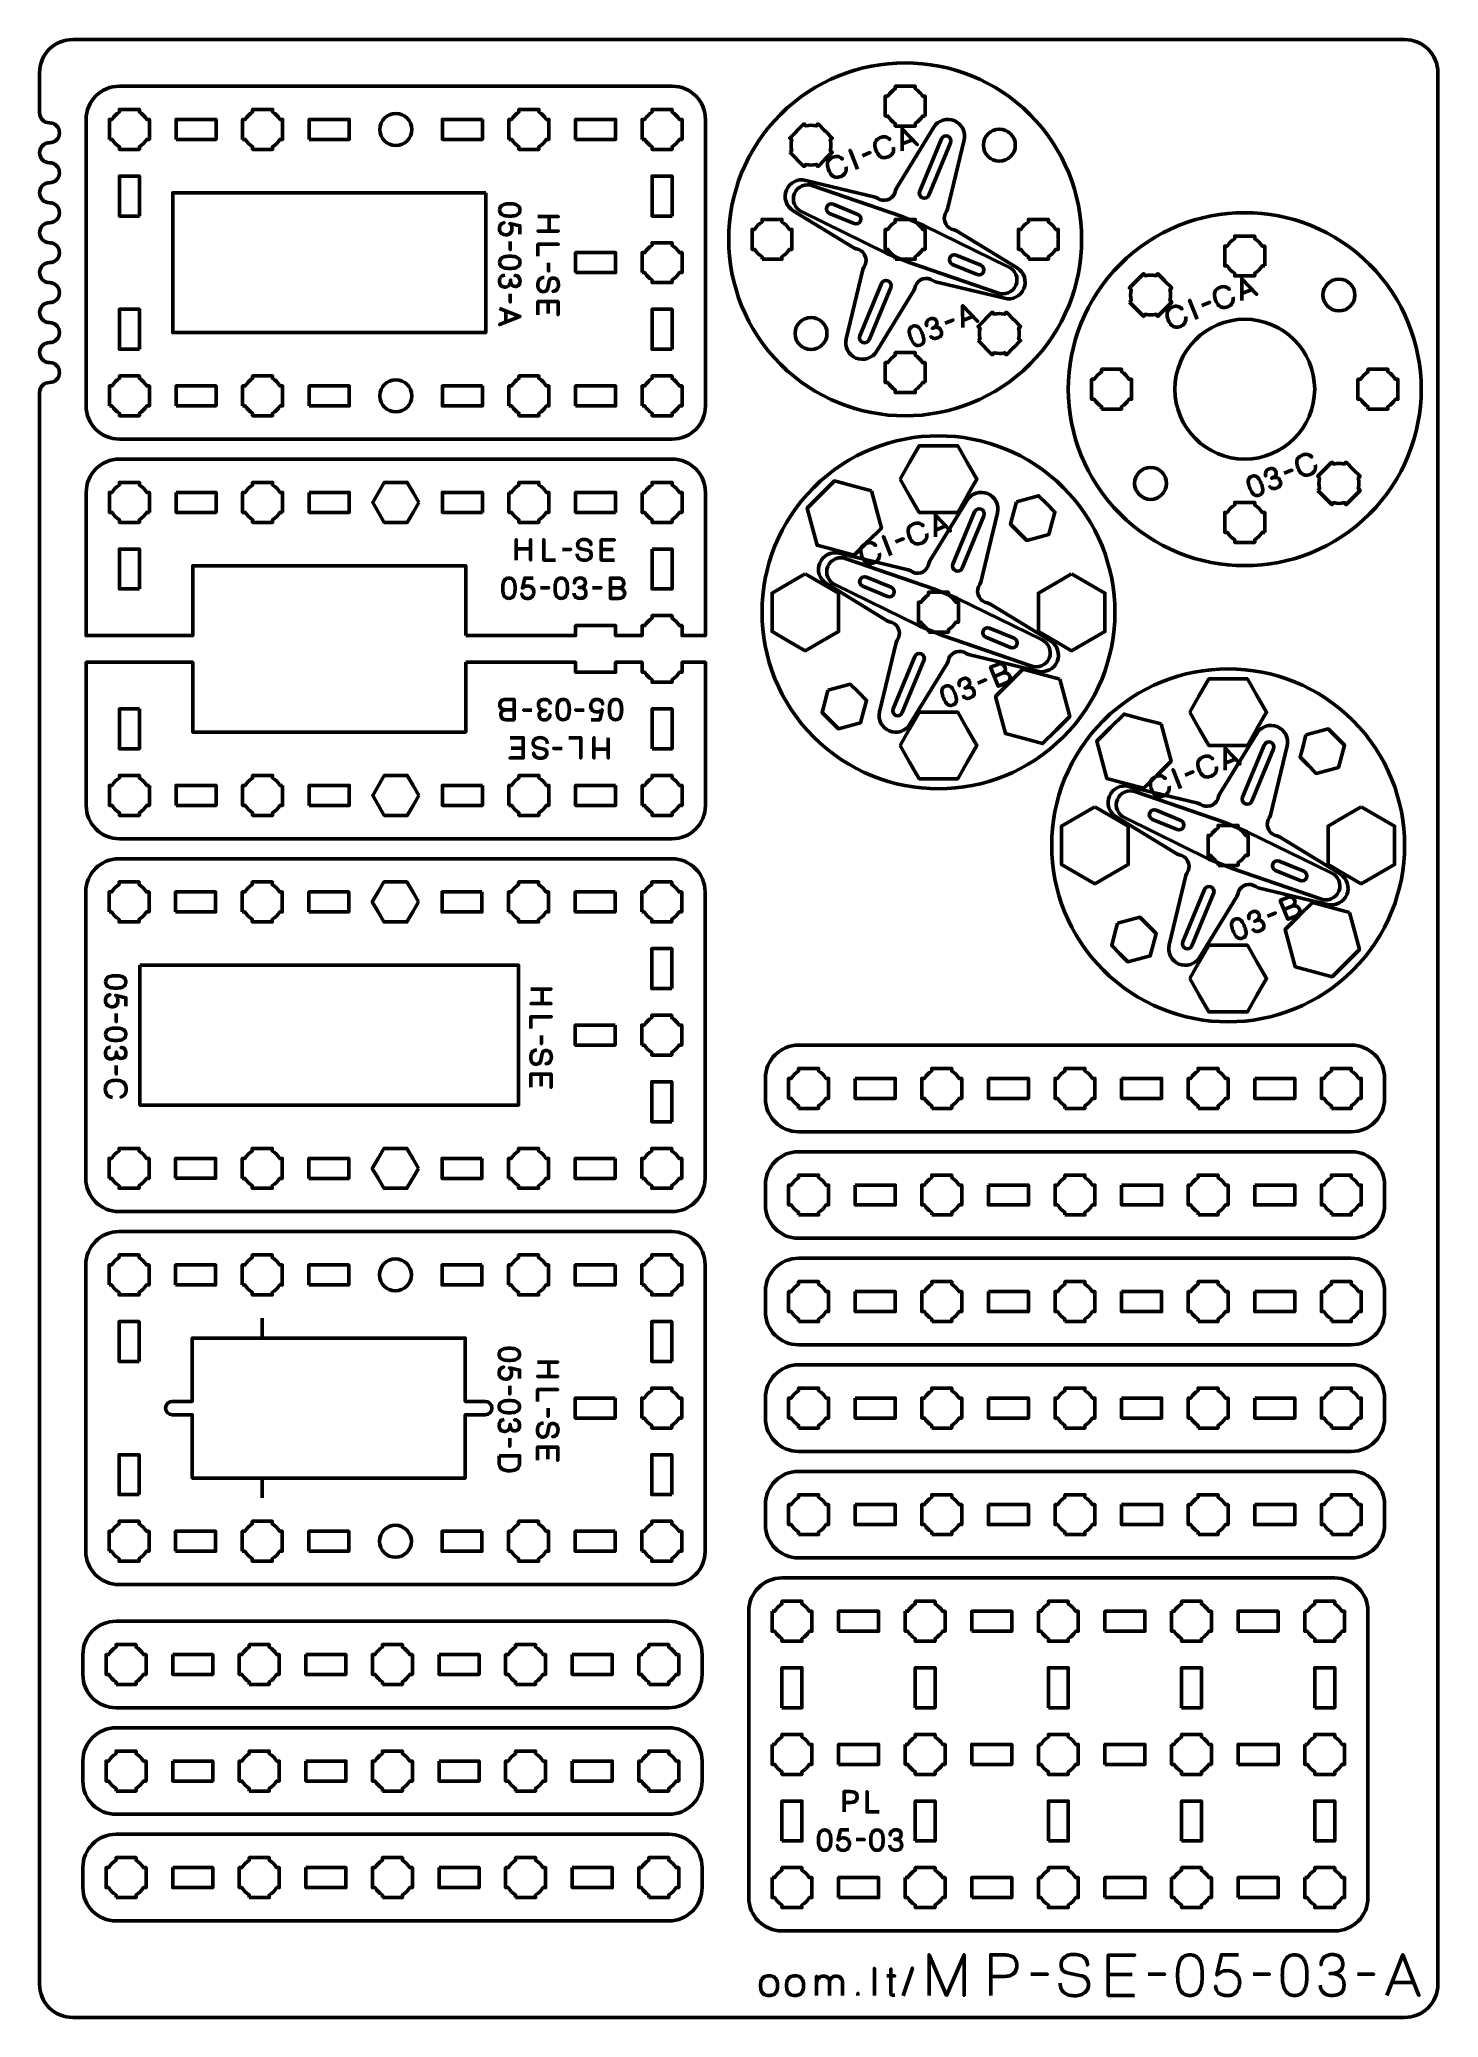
# Model space of a CAD drawing. Header units: centimetres. Extents: x -21 to 0, y -29.7 to 0.
import ezdxf

# ---------------------------------------------------------------- set-up
doc = ezdxf.new("R2010")
doc.units = ezdxf.units.CM
doc.header["$MEASUREMENT"] = 0
doc.layers.add('Layer 1', color=7, linetype='Continuous')

msp = doc.modelspace()

# ---------------------------------------------------------------- linework, layer by layer
at = {"layer": 'Layer 1', "lineweight": 53}
for points in [[(-9, -23.90003), (-8.4, -23.90003), (-8.4, -23.60003), (-9, -23.60003), (-9, -23.90003)], [(-7, -23.90003), (-6.4, -23.90003), (-6.4, -23.60003), (-7, -23.60003), (-7, -23.90003)], [(-5, -23.90003), (-4.4, -23.90003), (-4.4, -23.60003), (-5, -23.60003), (-5, -23.90003)], [(-3, -23.90003), (-2.4, -23.90003), (-2.4, -23.60003), (-3, -23.60003), (-3, -23.90003)], [(-9.85, -25.05003), (-9.55, -25.05003), (-9.55, -24.45003), (-9.85, -24.45003), (-9.85, -25.05003)], [(-7.85, -25.05003), (-7.55, -25.05003), (-7.55, -24.45003), (-7.85, -24.45003), (-7.85, -25.05003)], [(-5.85, -25.05003), (-5.55, -25.05003), (-5.55, -24.45003), (-5.85, -24.45003), (-5.85, -25.05003)], [(-3.85, -25.05003), (-3.55, -25.05003), (-3.55, -24.45003), (-3.85, -24.45003), (-3.85, -25.05003)], [(-1.85, -25.05003), (-1.55, -25.05003), (-1.55, -24.45003), (-1.85, -24.45003), (-1.85, -25.05003)], [(-9, -25.90003), (-8.4, -25.90003), (-8.4, -25.60003), (-9, -25.60003), (-9, -25.90003)], [(-7, -25.90003), (-6.4, -25.90003), (-6.4, -25.60003), (-7, -25.60003), (-7, -25.90003)], [(-5, -25.90003), (-4.4, -25.90003), (-4.4, -25.60003), (-5, -25.60003), (-5, -25.90003)], [(-3, -25.90003), (-2.4, -25.90003), (-2.4, -25.60003), (-3, -25.60003), (-3, -25.90003)], [(-9.85, -27.05003), (-9.55, -27.05003), (-9.55, -26.45003), (-9.85, -26.45003), (-9.85, -27.05003)], [(-7.85, -27.05003), (-7.55, -27.05003), (-7.55, -26.45003), (-7.85, -26.45003), (-7.85, -27.05003)], [(-5.85, -27.05003), (-5.55, -27.05003), (-5.55, -26.45003), (-5.85, -26.45003), (-5.85, -27.05003)], [(-3.85, -27.05003), (-3.55, -27.05003), (-3.55, -26.45003), (-3.85, -26.45003), (-3.85, -27.05003)], [(-1.85, -27.05003), (-1.55, -27.05003), (-1.55, -26.45003), (-1.85, -26.45003), (-1.85, -27.05003)], [(-9, -27.90003), (-8.4, -27.90003), (-8.4, -27.60003), (-9, -27.60003), (-9, -27.90003)], [(-7, -27.90003), (-6.4, -27.90003), (-6.4, -27.60003), (-7, -27.60003), (-7, -27.90003)], [(-5, -27.90003), (-4.4, -27.90003), (-4.4, -27.60003), (-5, -27.60003), (-5, -27.90003)], [(-3, -27.90003), (-2.4, -27.90003), (-2.4, -27.60003), (-3, -27.60003), (-3, -27.90003)]]:
    msp.add_lwpolyline(points, close=True, dxfattribs=at)
at = {"layer": 'Layer 1', "color": 1, "lineweight": 53}
msp.add_open_spline([(-21.00003, -29.19995), (-21.00003, -29.19995), (-21.00003, -5.29992), (-21.00003, -5.29992), (-21.00003, -5.29992), (-21.00003, -5.21709), (-20.93286, -5.14992), (-20.85003, -5.14992), (-20.85003, -5.14992), (-20.7672, -5.14992), (-20.70003, -5.08275), (-20.70003, -4.99992), (-20.70003, -4.99992), (-20.70003, -4.91709), (-20.7672, -4.84992), (-20.85003, -4.84992), (-20.85003, -4.84992), (-20.93286, -4.84992), (-21.00003, -4.78275), (-21.00003, -4.69992), (-21.00003, -4.69992), (-21.00003, -4.61709), (-20.93286, -4.54992), (-20.85003, -4.54992), (-20.85003, -4.54992), (-20.7672, -4.54992), (-20.70003, -4.48275), (-20.70003, -4.39992), (-20.70003, -4.39992), (-20.70003, -4.31709), (-20.7672, -4.24992), (-20.85003, -4.24992), (-20.85003, -4.24992), (-20.93286, -4.24992), (-21.00003, -4.18275), (-21.00003, -4.09992), (-21.00003, -4.09992), (-21.00003, -4.01709), (-20.93286, -3.94992), (-20.85003, -3.94992), (-20.85003, -3.94992), (-20.7672, -3.94992), (-20.70003, -3.88275), (-20.70003, -3.79992), (-20.70003, -3.79992), (-20.70003, -3.71709), (-20.7672, -3.64992), (-20.85003, -3.64992), (-20.85003, -3.64992), (-20.93286, -3.64992), (-21.00003, -3.58275), (-21.00003, -3.49992), (-21.00003, -3.49992), (-21.00003, -3.41709), (-20.93286, -3.34992), (-20.85003, -3.34992), (-20.85003, -3.34992), (-20.7672, -3.34992), (-20.70003, -3.28275), (-20.70003, -3.19992), (-20.70003, -3.19992), (-20.70003, -3.11709), (-20.7672, -3.04992), (-20.85003, -3.04992), (-20.85003, -3.04992), (-20.93286, -3.04992), (-21.00003, -2.98275), (-21.00003, -2.89992), (-21.00003, -2.89992), (-21.00003, -2.81709), (-20.93286, -2.74992), (-20.85003, -2.74992), (-20.85003, -2.74992), (-20.7672, -2.74992), (-20.70003, -2.68275), (-20.70003, -2.59992), (-20.70003, -2.59992), (-20.70003, -2.51709), (-20.7672, -2.44992), (-20.85003, -2.44992), (-20.85003, -2.44992), (-20.93286, -2.44992), (-21.00003, -2.38275), (-21.00003, -2.29992), (-21.00003, -2.29992), (-21.00003, -2.21709), (-20.93286, -2.14992), (-20.85003, -2.14992), (-20.85003, -2.14992), (-20.7672, -2.14992), (-20.70003, -2.08275), (-20.70003, -1.99992), (-20.70003, -1.99992), (-20.70003, -1.91709), (-20.7672, -1.84992), (-20.85003, -1.84992), (-20.85003, -1.84992), (-20.93286, -1.84992), (-21.00003, -1.78275), (-21.00003, -1.69992), (-21.00003, -1.69992), (-21.00003, -1.61709), (-20.93286, -1.54992), (-20.85003, -1.54992), (-20.85003, -1.54992), (-20.7672, -1.54992), (-20.70003, -1.48275), (-20.70003, -1.39992), (-20.70003, -1.39992), (-20.70003, -1.31709), (-20.7672, -1.24992), (-20.85003, -1.24992), (-20.85003, -1.24992), (-20.93286, -1.24992), (-21.00003, -1.18275), (-21.00003, -1.09992), (-21.00003, -1.09992), (-21.00003, -1.09992), (-21.00003, -0.49992), (-21.00003, -0.49992), (-21.00003, -0.49992), (-21.00003, -0.22295), (-20.77694, 0.00004), (-20.49994, 0.00004), (-20.49994, 0.00004), (-20.49994, 0.00004), (-0.50008, 0.00004), (-0.50008, 0.00004), (-0.50008, 0.00004), (-0.22294, 0.00004), (0.00002, -0.22295), (0.00002, -0.49992), (0.00002, -0.49992), (0.00002, -0.49992), (0.00002, -29.19995), (0.00002, -29.19995), (0.00002, -29.19995), (0.00002, -29.47695), (-0.22294, -29.70004), (-0.50008, -29.70004), (-0.50008, -29.70004), (-0.50008, -29.70004), (-20.49994, -29.70004), (-20.49994, -29.70004), (-20.49994, -29.70004), (-20.77694, -29.70004), (-21.00003, -29.47695), (-21.00003, -29.19995)], degree=3, knots=[0, 0, 0, 0, 0.02702703, 0.02702703, 0.02702703, 0.02702703, 0.05405405, 0.05405405, 0.05405405, 0.05405405, 0.08108108, 0.08108108, 0.08108108, 0.08108108, 0.10810811, 0.10810811, 0.10810811, 0.10810811, 0.13513514, 0.13513514, 0.13513514, 0.13513514, 0.16216216, 0.16216216, 0.16216216, 0.16216216, 0.18918919, 0.18918919, 0.18918919, 0.18918919, 0.21621622, 0.21621622, 0.21621622, 0.21621622, 0.24324324, 0.24324324, 0.24324324, 0.24324324, 0.27027027, 0.27027027, 0.27027027, 0.27027027, 0.2972973, 0.2972973, 0.2972973, 0.2972973, 0.32432432, 0.32432432, 0.32432432, 0.32432432, 0.35135135, 0.35135135, 0.35135135, 0.35135135, 0.37837838, 0.37837838, 0.37837838, 0.37837838, 0.40540541, 0.40540541, 0.40540541, 0.40540541, 0.43243243, 0.43243243, 0.43243243, 0.43243243, 0.45945946, 0.45945946, 0.45945946, 0.45945946, 0.48648649, 0.48648649, 0.48648649, 0.48648649, 0.51351351, 0.51351351, 0.51351351, 0.51351351, 0.54054054, 0.54054054, 0.54054054, 0.54054054, 0.56756757, 0.56756757, 0.56756757, 0.56756757, 0.59459459, 0.59459459, 0.59459459, 0.59459459, 0.62162162, 0.62162162, 0.62162162, 0.62162162, 0.64864865, 0.64864865, 0.64864865, 0.64864865, 0.67567568, 0.67567568, 0.67567568, 0.67567568, 0.7027027, 0.7027027, 0.7027027, 0.7027027, 0.72972973, 0.72972973, 0.72972973, 0.72972973, 0.75675676, 0.75675676, 0.75675676, 0.75675676, 0.78378378, 0.78378378, 0.78378378, 0.78378378, 0.81081081, 0.81081081, 0.81081081, 0.81081081, 0.83783784, 0.83783784, 0.83783784, 0.83783784, 0.86486486, 0.86486486, 0.86486486, 0.86486486, 0.89189189, 0.89189189, 0.89189189, 0.89189189, 0.91891892, 0.91891892, 0.91891892, 0.91891892, 0.94594595, 0.94594595, 0.94594595, 0.94594595, 0.97297297, 0.97297297, 0.97297297, 0.97297297, 1, 1, 1, 1], dxfattribs=at)
at = {"layer": 'Layer 1', "color": 3, "lineweight": 53}
for points, knots in [([(-9.87383, -1.12616), (-8.83913, -0.09146), (-7.16089, -0.09146), (-6.12616, -1.12619), (-6.12616, -1.12619), (-5.09146, -2.16089), (-5.09146, -3.83913), (-6.12616, -4.87383), (-6.12616, -4.87383), (-7.16089, -5.90855), (-8.83913, -5.90855), (-9.87383, -4.87385), (-9.87383, -4.87385), (-10.90856, -3.83913), (-10.90856, -2.16089), (-9.87383, -1.12616)], [0, 0, 0, 0, 0.25, 0.25, 0.25, 0.25, 0.5, 0.5, 0.5, 0.5, 0.75, 0.75, 0.75, 0.75, 1, 1, 1, 1]), ([(-11.00006, -5.50001), (-11.00014, -5.77707), (-11.22321, -5.99995), (-11.50016, -5.99995), (-11.50016, -5.99995), (-14.26675, -5.99995), (-17.03337, -5.99995), (-19.79996, -5.99995), (-19.79996, -5.99995), (-20.07696, -5.99995), (-20.30006, -5.77686), (-20.30006, -5.49986), (-20.30006, -5.49986), (-20.30006, -5.49986), (-20.30006, -1.2), (-20.30006, -1.2), (-20.30006, -1.2), (-20.30006, -0.92287), (-20.07696, -0.69991), (-19.79996, -0.69991), (-19.79996, -0.69991), (-17.03337, -0.69991), (-14.26675, -0.69991), (-11.50016, -0.69991), (-11.50016, -0.69991), (-11.22316, -0.69991), (-11.00006, -0.923), (-11.00006, -1.2), (-11.00006, -1.2), (-11.00006, -1.2), (-11.00006, -5.50001), (-11.00006, -5.50001)], [0, 0, 0, 0, 0.125, 0.125, 0.125, 0.125, 0.25, 0.25, 0.25, 0.25, 0.375, 0.375, 0.375, 0.375, 0.5, 0.5, 0.5, 0.5, 0.625, 0.625, 0.625, 0.625, 0.75, 0.75, 0.75, 0.75, 0.875, 0.875, 0.875, 0.875, 1, 1, 1, 1]), ([(-4.77383, -3.37616), (-3.73913, -2.34146), (-2.06089, -2.34146), (-1.02616, -3.37619), (-1.02616, -3.37619), (0.00854, -4.41089), (0.00854, -6.08913), (-1.02616, -7.12383), (-1.02616, -7.12383), (-2.06089, -8.15855), (-3.73913, -8.15855), (-4.77383, -7.12385), (-4.77383, -7.12385), (-5.80856, -6.08913), (-5.80856, -4.41089), (-4.77383, -3.37616)], [0, 0, 0, 0, 0.25, 0.25, 0.25, 0.25, 0.5, 0.5, 0.5, 0.5, 0.75, 0.75, 0.75, 0.75, 1, 1, 1, 1]), ([(-5.62616, -6.72619), (-4.59146, -7.76089), (-4.59146, -9.43913), (-5.62619, -10.47386), (-5.62619, -10.47386), (-6.66089, -11.50856), (-8.33913, -11.50856), (-9.37383, -10.47386), (-9.37383, -10.47386), (-10.40855, -9.43913), (-10.40855, -7.76089), (-9.37385, -6.72619), (-9.37385, -6.72619), (-8.33913, -5.69146), (-6.66089, -5.69146), (-5.62616, -6.72619)], [0, 0, 0, 0, 0.25, 0.25, 0.25, 0.25, 0.5, 0.5, 0.5, 0.5, 0.75, 0.75, 0.75, 0.75, 1, 1, 1, 1]), ([(-14.60009, -8.95015), (-14.60009, -8.95015), (-14.60009, -7.90007), (-14.60009, -7.90007), (-14.60009, -7.90007), (-14.60009, -7.90007), (-16.65004, -7.90007), (-16.65004, -7.90007), (-16.65004, -7.90007), (-16.65004, -7.90007), (-18.69999, -7.90008), (-18.69999, -7.90008), (-18.69999, -7.90008), (-18.69999, -7.90008), (-18.69999, -8.95015), (-18.69999, -8.95015), (-18.69999, -8.95015), (-19.33724, -8.95015), (-19.72532, -8.95015), (-20.29999, -8.95015), (-20.29999, -8.95015), (-20.29999, -8.95015), (-20.29999, -6.80014), (-20.29999, -6.80014), (-20.29999, -6.80014), (-20.29999, -6.52314), (-20.07689, -6.30005), (-19.79989, -6.30005), (-19.79989, -6.30005), (-19.79989, -6.30005), (-16.65004, -6.30005), (-16.65004, -6.30005), (-16.65004, -6.30005), (-16.65004, -6.30005), (-11.50019, -6.30005), (-11.50019, -6.30005), (-11.50019, -6.30005), (-11.22324, -6.30005), (-11.00017, -6.52293), (-11.00009, -6.79999), (-11.00009, -6.79999), (-11.00009, -6.79999), (-11.00009, -8.95015), (-11.00009, -8.95015), (-11.00009, -8.95015), (-11.00009, -8.95015), (-11.35005, -8.95015), (-11.35005, -8.95015), (-11.35005, -8.95015), (-11.35005, -8.95015), (-11.35005, -8.8), (-11.35005, -8.8), (-11.35005, -8.8), (-11.35005, -8.8), (-11.39024, -8.8), (-11.39024, -8.8), (-11.39024, -8.8), (-11.41658, -8.7545), (-11.45454, -8.71656), (-11.50005, -8.69022), (-11.50005, -8.69022), (-11.50005, -8.69022), (-11.50005, -8.65001), (-11.50005, -8.65001), (-11.50005, -8.65001), (-11.50005, -8.65001), (-11.80005, -8.65001), (-11.80005, -8.65001), (-11.80005, -8.65001), (-11.80005, -8.65001), (-11.80005, -8.69024), (-11.80005, -8.69024), (-11.80005, -8.69024), (-11.84555, -8.71658), (-11.88351, -8.75451), (-11.90985, -8.8), (-11.90985, -8.8), (-11.90985, -8.8), (-11.95004, -8.8), (-11.95004, -8.8), (-11.95004, -8.8), (-11.95004, -8.8), (-11.95004, -8.94852), (-11.95004, -8.94852), (-11.95004, -8.94852), (-11.95004, -8.94852), (-11.95006, -8.95007), (-11.95006, -8.95007), (-11.95006, -8.95007), (-11.95006, -8.95007), (-11.95006, -8.95015), (-11.95006, -8.95015), (-11.95006, -8.95015), (-11.95006, -8.95015), (-12.35014, -8.95015), (-12.35014, -8.95015), (-12.35014, -8.95015), (-12.35014, -8.95015), (-12.35014, -8.79999), (-12.35014, -8.79999), (-12.35014, -8.79999), (-12.35014, -8.79999), (-12.95013, -8.79999), (-12.95013, -8.79999), (-12.95013, -8.79999), (-12.95013, -8.79999), (-12.95013, -8.95015), (-12.95013, -8.95015), (-12.95013, -8.95015), (-13.6242, -8.95015), (-13.78067, -8.95015), (-14.60009, -8.95015)], [0, 0, 0, 0, 0.03571429, 0.03571429, 0.03571429, 0.03571429, 0.07142857, 0.07142857, 0.07142857, 0.07142857, 0.10714286, 0.10714286, 0.10714286, 0.10714286, 0.14285714, 0.14285714, 0.14285714, 0.14285714, 0.17857143, 0.17857143, 0.17857143, 0.17857143, 0.21428571, 0.21428571, 0.21428571, 0.21428571, 0.25, 0.25, 0.25, 0.25, 0.28571429, 0.28571429, 0.28571429, 0.28571429, 0.32142857, 0.32142857, 0.32142857, 0.32142857, 0.35714286, 0.35714286, 0.35714286, 0.35714286, 0.39285714, 0.39285714, 0.39285714, 0.39285714, 0.42857143, 0.42857143, 0.42857143, 0.42857143, 0.46428571, 0.46428571, 0.46428571, 0.46428571, 0.5, 0.5, 0.5, 0.5, 0.53571429, 0.53571429, 0.53571429, 0.53571429, 0.57142857, 0.57142857, 0.57142857, 0.57142857, 0.60714286, 0.60714286, 0.60714286, 0.60714286, 0.64285714, 0.64285714, 0.64285714, 0.64285714, 0.67857143, 0.67857143, 0.67857143, 0.67857143, 0.71428571, 0.71428571, 0.71428571, 0.71428571, 0.75, 0.75, 0.75, 0.75, 0.78571429, 0.78571429, 0.78571429, 0.78571429, 0.82142857, 0.82142857, 0.82142857, 0.82142857, 0.85714286, 0.85714286, 0.85714286, 0.85714286, 0.89285714, 0.89285714, 0.89285714, 0.89285714, 0.92857143, 0.92857143, 0.92857143, 0.92857143, 0.96428571, 0.96428571, 0.96428571, 0.96428571, 1, 1, 1, 1]), ([(-1.27616, -10.22619), (-0.24146, -11.26089), (-0.24146, -12.93913), (-1.27619, -13.97386), (-1.27619, -13.97386), (-2.31089, -15.00856), (-3.98913, -15.00856), (-5.02383, -13.97386), (-5.02383, -13.97386), (-6.05855, -12.93913), (-6.05855, -11.26089), (-5.02385, -10.22619), (-5.02385, -10.22619), (-3.98913, -9.19146), (-2.31089, -9.19146), (-1.27616, -10.22619)], [0, 0, 0, 0, 0.25, 0.25, 0.25, 0.25, 0.5, 0.5, 0.5, 0.5, 0.75, 0.75, 0.75, 0.75, 1, 1, 1, 1]), ([(-14.60002, -9.34989), (-14.60002, -9.34989), (-14.60002, -10.39997), (-14.60002, -10.39997), (-14.60002, -10.39997), (-14.60002, -10.39997), (-16.64997, -10.39997), (-16.64997, -10.39997), (-16.64997, -10.39997), (-16.64997, -10.39997), (-18.69992, -10.39996), (-18.69992, -10.39996), (-18.69992, -10.39996), (-18.69992, -10.39996), (-18.69992, -9.34989), (-18.69992, -9.34989), (-18.69992, -9.34989), (-19.46785, -9.34989), (-19.64736, -9.34989), (-20.29992, -9.34989), (-20.29992, -9.34989), (-20.29992, -9.34989), (-20.29992, -11.4999), (-20.29992, -11.4999), (-20.29992, -11.4999), (-20.29992, -11.7769), (-20.07682, -11.99999), (-19.79982, -11.99999), (-19.79982, -11.99999), (-19.79982, -11.99999), (-16.64997, -11.99999), (-16.64997, -11.99999), (-16.64997, -11.99999), (-16.64997, -11.99999), (-11.50012, -11.99999), (-11.50012, -11.99999), (-11.50012, -11.99999), (-11.22317, -11.99999), (-11.0001, -11.77711), (-11.00002, -11.50005), (-11.00002, -11.50005), (-11.00002, -11.50005), (-11.00002, -9.34989), (-11.00002, -9.34989), (-11.00002, -9.34989), (-11.00002, -9.34989), (-11.34998, -9.34989), (-11.34998, -9.34989), (-11.34998, -9.34989), (-11.34998, -9.34989), (-11.34998, -9.50004), (-11.34998, -9.50004), (-11.34998, -9.50004), (-11.34998, -9.50004), (-11.39017, -9.50004), (-11.39017, -9.50004), (-11.39017, -9.50004), (-11.41651, -9.54554), (-11.45447, -9.58348), (-11.49998, -9.60982), (-11.49998, -9.60982), (-11.49998, -9.60982), (-11.49998, -9.65003), (-11.49998, -9.65003), (-11.49998, -9.65003), (-11.49998, -9.65003), (-11.79998, -9.65003), (-11.79998, -9.65003), (-11.79998, -9.65003), (-11.79998, -9.65003), (-11.79998, -9.6098), (-11.79998, -9.6098), (-11.79998, -9.6098), (-11.84548, -9.58346), (-11.88344, -9.54553), (-11.90978, -9.50004), (-11.90978, -9.50004), (-11.90978, -9.50004), (-11.94997, -9.50004), (-11.94997, -9.50004), (-11.94997, -9.50004), (-11.94997, -9.50004), (-11.94997, -9.35152), (-11.94997, -9.35152), (-11.94997, -9.35152), (-11.94997, -9.35152), (-11.94999, -9.34997), (-11.94999, -9.34997), (-11.94999, -9.34997), (-11.94999, -9.34997), (-11.94999, -9.34989), (-11.94999, -9.34989), (-11.94999, -9.34989), (-11.94999, -9.34989), (-12.35007, -9.34989), (-12.35007, -9.34989), (-12.35007, -9.34989), (-12.35007, -9.34989), (-12.35007, -9.50005), (-12.35007, -9.50005), (-12.35007, -9.50005), (-12.35007, -9.50005), (-12.95006, -9.50005), (-12.95006, -9.50005), (-12.95006, -9.50005), (-12.95006, -9.50005), (-12.95006, -9.34989), (-12.95006, -9.34989), (-12.95006, -9.34989), (-13.62413, -9.34989), (-13.7806, -9.34989), (-14.60002, -9.34989)], [0, 0, 0, 0, 0.03571429, 0.03571429, 0.03571429, 0.03571429, 0.07142857, 0.07142857, 0.07142857, 0.07142857, 0.10714286, 0.10714286, 0.10714286, 0.10714286, 0.14285714, 0.14285714, 0.14285714, 0.14285714, 0.17857143, 0.17857143, 0.17857143, 0.17857143, 0.21428571, 0.21428571, 0.21428571, 0.21428571, 0.25, 0.25, 0.25, 0.25, 0.28571429, 0.28571429, 0.28571429, 0.28571429, 0.32142857, 0.32142857, 0.32142857, 0.32142857, 0.35714286, 0.35714286, 0.35714286, 0.35714286, 0.39285714, 0.39285714, 0.39285714, 0.39285714, 0.42857143, 0.42857143, 0.42857143, 0.42857143, 0.46428571, 0.46428571, 0.46428571, 0.46428571, 0.5, 0.5, 0.5, 0.5, 0.53571429, 0.53571429, 0.53571429, 0.53571429, 0.57142857, 0.57142857, 0.57142857, 0.57142857, 0.60714286, 0.60714286, 0.60714286, 0.60714286, 0.64285714, 0.64285714, 0.64285714, 0.64285714, 0.67857143, 0.67857143, 0.67857143, 0.67857143, 0.71428571, 0.71428571, 0.71428571, 0.71428571, 0.75, 0.75, 0.75, 0.75, 0.78571429, 0.78571429, 0.78571429, 0.78571429, 0.82142857, 0.82142857, 0.82142857, 0.82142857, 0.85714286, 0.85714286, 0.85714286, 0.85714286, 0.89285714, 0.89285714, 0.89285714, 0.89285714, 0.92857143, 0.92857143, 0.92857143, 0.92857143, 0.96428571, 0.96428571, 0.96428571, 0.96428571, 1, 1, 1, 1]), ([(-11.00601, -17.09995), (-11.00609, -17.37701), (-11.22916, -17.59989), (-11.50611, -17.59989), (-11.50611, -17.59989), (-14.2727, -17.59989), (-17.03932, -17.59989), (-19.80591, -17.59989), (-19.80591, -17.59989), (-20.08291, -17.59989), (-20.30601, -17.3768), (-20.30601, -17.0998), (-20.30601, -17.0998), (-20.30601, -17.0998), (-20.30601, -12.79994), (-20.30601, -12.79994), (-20.30601, -12.79994), (-20.30601, -12.52281), (-20.08291, -12.29985), (-19.80591, -12.29985), (-19.80591, -12.29985), (-17.03932, -12.29985), (-14.2727, -12.29985), (-11.50611, -12.29985), (-11.50611, -12.29985), (-11.22911, -12.29985), (-11.00601, -12.52294), (-11.00601, -12.79994), (-11.00601, -12.79994), (-11.00601, -12.79994), (-11.00601, -17.09995), (-11.00601, -17.09995)], [0, 0, 0, 0, 0.125, 0.125, 0.125, 0.125, 0.25, 0.25, 0.25, 0.25, 0.375, 0.375, 0.375, 0.375, 0.5, 0.5, 0.5, 0.5, 0.625, 0.625, 0.625, 0.625, 0.75, 0.75, 0.75, 0.75, 0.875, 0.875, 0.875, 0.875, 1, 1, 1, 1]), ([(-9.59998, -15.10001), (-9.59998, -15.10001), (-1.30007, -15.10001), (-1.30007, -15.10001), (-1.30007, -15.10001), (-1.02307, -15.10001), (-0.79997, -15.3231), (-0.79997, -15.6001), (-0.79997, -15.6001), (-0.79997, -15.6001), (-0.79997, -15.90011), (-0.79997, -15.90011), (-0.79997, -15.90011), (-0.79997, -16.17707), (-1.02307, -16.40003), (-1.30007, -16.40003), (-1.30007, -16.40003), (-1.30007, -16.40003), (-9.59998, -16.40003), (-9.59998, -16.40003), (-9.59998, -16.40003), (-9.87698, -16.40003), (-10.10008, -16.17707), (-10.10008, -15.90011), (-10.10008, -15.90011), (-10.10008, -15.90011), (-10.10008, -15.6001), (-10.10008, -15.6001), (-10.10008, -15.6001), (-10.10008, -15.3231), (-9.87698, -15.10001), (-9.59998, -15.10001)], [0, 0, 0, 0, 0.125, 0.125, 0.125, 0.125, 0.25, 0.25, 0.25, 0.25, 0.375, 0.375, 0.375, 0.375, 0.5, 0.5, 0.5, 0.5, 0.625, 0.625, 0.625, 0.625, 0.75, 0.75, 0.75, 0.75, 0.875, 0.875, 0.875, 0.875, 1, 1, 1, 1]), ([(-9.59998, -16.70001), (-9.59998, -16.70001), (-1.30007, -16.70001), (-1.30007, -16.70001), (-1.30007, -16.70001), (-1.02307, -16.70001), (-0.79997, -16.9231), (-0.79997, -17.2001), (-0.79997, -17.2001), (-0.79997, -17.2001), (-0.79997, -17.50011), (-0.79997, -17.50011), (-0.79997, -17.50011), (-0.79997, -17.77707), (-1.02307, -18.00003), (-1.30007, -18.00003), (-1.30007, -18.00003), (-1.30007, -18.00003), (-9.59998, -18.00003), (-9.59998, -18.00003), (-9.59998, -18.00003), (-9.87698, -18.00003), (-10.10008, -17.77707), (-10.10008, -17.50011), (-10.10008, -17.50011), (-10.10008, -17.50011), (-10.10008, -17.2001), (-10.10008, -17.2001), (-10.10008, -17.2001), (-10.10008, -16.9231), (-9.87698, -16.70001), (-9.59998, -16.70001)], [0, 0, 0, 0, 0.125, 0.125, 0.125, 0.125, 0.25, 0.25, 0.25, 0.25, 0.375, 0.375, 0.375, 0.375, 0.5, 0.5, 0.5, 0.5, 0.625, 0.625, 0.625, 0.625, 0.75, 0.75, 0.75, 0.75, 0.875, 0.875, 0.875, 0.875, 1, 1, 1, 1]), ([(-11.00601, -22.69995), (-11.00609, -22.97701), (-11.22916, -23.19989), (-11.50611, -23.19989), (-11.50611, -23.19989), (-14.2727, -23.19989), (-17.03932, -23.19989), (-19.80591, -23.19989), (-19.80591, -23.19989), (-20.08291, -23.19989), (-20.30601, -22.9768), (-20.30601, -22.6998), (-20.30601, -22.6998), (-20.30601, -22.6998), (-20.30601, -18.39994), (-20.30601, -18.39994), (-20.30601, -18.39994), (-20.30601, -18.12281), (-20.08291, -17.89985), (-19.80591, -17.89985), (-19.80591, -17.89985), (-17.03932, -17.89985), (-14.2727, -17.89985), (-11.50611, -17.89985), (-11.50611, -17.89985), (-11.22911, -17.89985), (-11.00601, -18.12294), (-11.00601, -18.39994), (-11.00601, -18.39994), (-11.00601, -18.39994), (-11.00601, -22.69995), (-11.00601, -22.69995)], [0, 0, 0, 0, 0.125, 0.125, 0.125, 0.125, 0.25, 0.25, 0.25, 0.25, 0.375, 0.375, 0.375, 0.375, 0.5, 0.5, 0.5, 0.5, 0.625, 0.625, 0.625, 0.625, 0.75, 0.75, 0.75, 0.75, 0.875, 0.875, 0.875, 0.875, 1, 1, 1, 1]), ([(-9.59998, -18.30001), (-9.59998, -18.30001), (-1.30007, -18.30001), (-1.30007, -18.30001), (-1.30007, -18.30001), (-1.02307, -18.30001), (-0.79997, -18.5231), (-0.79997, -18.8001), (-0.79997, -18.8001), (-0.79997, -18.8001), (-0.79997, -19.10011), (-0.79997, -19.10011), (-0.79997, -19.10011), (-0.79997, -19.37707), (-1.02307, -19.60003), (-1.30007, -19.60003), (-1.30007, -19.60003), (-1.30007, -19.60003), (-9.59998, -19.60003), (-9.59998, -19.60003), (-9.59998, -19.60003), (-9.87698, -19.60003), (-10.10008, -19.37707), (-10.10008, -19.10011), (-10.10008, -19.10011), (-10.10008, -19.10011), (-10.10008, -18.8001), (-10.10008, -18.8001), (-10.10008, -18.8001), (-10.10008, -18.5231), (-9.87698, -18.30001), (-9.59998, -18.30001)], [0, 0, 0, 0, 0.125, 0.125, 0.125, 0.125, 0.25, 0.25, 0.25, 0.25, 0.375, 0.375, 0.375, 0.375, 0.5, 0.5, 0.5, 0.5, 0.625, 0.625, 0.625, 0.625, 0.75, 0.75, 0.75, 0.75, 0.875, 0.875, 0.875, 0.875, 1, 1, 1, 1]), ([(-9.59998, -19.90001), (-9.59998, -19.90001), (-1.30007, -19.90001), (-1.30007, -19.90001), (-1.30007, -19.90001), (-1.02307, -19.90001), (-0.79997, -20.1231), (-0.79997, -20.4001), (-0.79997, -20.4001), (-0.79997, -20.4001), (-0.79997, -20.70011), (-0.79997, -20.70011), (-0.79997, -20.70011), (-0.79997, -20.97707), (-1.02307, -21.20003), (-1.30007, -21.20003), (-1.30007, -21.20003), (-1.30007, -21.20003), (-9.59998, -21.20003), (-9.59998, -21.20003), (-9.59998, -21.20003), (-9.87698, -21.20003), (-10.10008, -20.97707), (-10.10008, -20.70011), (-10.10008, -20.70011), (-10.10008, -20.70011), (-10.10008, -20.4001), (-10.10008, -20.4001), (-10.10008, -20.4001), (-10.10008, -20.1231), (-9.87698, -19.90001), (-9.59998, -19.90001)], [0, 0, 0, 0, 0.125, 0.125, 0.125, 0.125, 0.25, 0.25, 0.25, 0.25, 0.375, 0.375, 0.375, 0.375, 0.5, 0.5, 0.5, 0.5, 0.625, 0.625, 0.625, 0.625, 0.75, 0.75, 0.75, 0.75, 0.875, 0.875, 0.875, 0.875, 1, 1, 1, 1]), ([(-9.59998, -21.50001), (-9.59998, -21.50001), (-1.30007, -21.50001), (-1.30007, -21.50001), (-1.30007, -21.50001), (-1.02307, -21.50001), (-0.79997, -21.7231), (-0.79997, -22.0001), (-0.79997, -22.0001), (-0.79997, -22.0001), (-0.79997, -22.30011), (-0.79997, -22.30011), (-0.79997, -22.30011), (-0.79997, -22.57707), (-1.02307, -22.80003), (-1.30007, -22.80003), (-1.30007, -22.80003), (-1.30007, -22.80003), (-9.59998, -22.80003), (-9.59998, -22.80003), (-9.59998, -22.80003), (-9.87698, -22.80003), (-10.10008, -22.57707), (-10.10008, -22.30011), (-10.10008, -22.30011), (-10.10008, -22.30011), (-10.10008, -22.0001), (-10.10008, -22.0001), (-10.10008, -22.0001), (-10.10008, -21.7231), (-9.87698, -21.50001), (-9.59998, -21.50001)], [0, 0, 0, 0, 0.125, 0.125, 0.125, 0.125, 0.25, 0.25, 0.25, 0.25, 0.375, 0.375, 0.375, 0.375, 0.5, 0.5, 0.5, 0.5, 0.625, 0.625, 0.625, 0.625, 0.75, 0.75, 0.75, 0.75, 0.875, 0.875, 0.875, 0.875, 1, 1, 1, 1]), ([(-10.35, -27.90003), (-10.35, -27.90003), (-10.35, -23.60003), (-10.35, -23.60003), (-10.35, -23.60003), (-10.35, -23.32394), (-10.12609, -23.10003), (-9.85, -23.10003), (-9.85, -23.10003), (-9.85, -23.10003), (-1.55, -23.10003), (-1.55, -23.10003), (-1.55, -23.10003), (-1.27391, -23.10003), (-1.05, -23.32394), (-1.05, -23.60003), (-1.05, -23.60003), (-1.05, -23.60003), (-1.05, -27.90003), (-1.05, -27.90003), (-1.05, -27.90003), (-1.05, -28.17612), (-1.27391, -28.40003), (-1.55, -28.40003), (-1.55, -28.40003), (-1.55, -28.40003), (-9.85, -28.40003), (-9.85, -28.40003), (-9.85, -28.40003), (-10.12609, -28.40003), (-10.35, -28.17612), (-10.35, -27.90003)], [0, 0, 0, 0, 0.125, 0.125, 0.125, 0.125, 0.25, 0.25, 0.25, 0.25, 0.375, 0.375, 0.375, 0.375, 0.5, 0.5, 0.5, 0.5, 0.625, 0.625, 0.625, 0.625, 0.75, 0.75, 0.75, 0.75, 0.875, 0.875, 0.875, 0.875, 1, 1, 1, 1]), ([(-19.84998, -23.75001), (-19.84998, -23.75001), (-11.55007, -23.75001), (-11.55007, -23.75001), (-11.55007, -23.75001), (-11.27307, -23.75001), (-11.04997, -23.9731), (-11.04997, -24.2501), (-11.04997, -24.2501), (-11.04997, -24.2501), (-11.04997, -24.55011), (-11.04997, -24.55011), (-11.04997, -24.55011), (-11.04997, -24.82707), (-11.27307, -25.05003), (-11.55007, -25.05003), (-11.55007, -25.05003), (-11.55007, -25.05003), (-19.84998, -25.05003), (-19.84998, -25.05003), (-19.84998, -25.05003), (-20.12698, -25.05003), (-20.35008, -24.82707), (-20.35008, -24.55011), (-20.35008, -24.55011), (-20.35008, -24.55011), (-20.35008, -24.2501), (-20.35008, -24.2501), (-20.35008, -24.2501), (-20.35008, -23.9731), (-20.12698, -23.75001), (-19.84998, -23.75001)], [0, 0, 0, 0, 0.125, 0.125, 0.125, 0.125, 0.25, 0.25, 0.25, 0.25, 0.375, 0.375, 0.375, 0.375, 0.5, 0.5, 0.5, 0.5, 0.625, 0.625, 0.625, 0.625, 0.75, 0.75, 0.75, 0.75, 0.875, 0.875, 0.875, 0.875, 1, 1, 1, 1]), ([(-19.84998, -25.35001), (-19.84998, -25.35001), (-11.55007, -25.35001), (-11.55007, -25.35001), (-11.55007, -25.35001), (-11.27307, -25.35001), (-11.04997, -25.5731), (-11.04997, -25.8501), (-11.04997, -25.8501), (-11.04997, -25.8501), (-11.04997, -26.15011), (-11.04997, -26.15011), (-11.04997, -26.15011), (-11.04997, -26.42707), (-11.27307, -26.65003), (-11.55007, -26.65003), (-11.55007, -26.65003), (-11.55007, -26.65003), (-19.84998, -26.65003), (-19.84998, -26.65003), (-19.84998, -26.65003), (-20.12698, -26.65003), (-20.35008, -26.42707), (-20.35008, -26.15011), (-20.35008, -26.15011), (-20.35008, -26.15011), (-20.35008, -25.8501), (-20.35008, -25.8501), (-20.35008, -25.8501), (-20.35008, -25.5731), (-20.12698, -25.35001), (-19.84998, -25.35001)], [0, 0, 0, 0, 0.125, 0.125, 0.125, 0.125, 0.25, 0.25, 0.25, 0.25, 0.375, 0.375, 0.375, 0.375, 0.5, 0.5, 0.5, 0.5, 0.625, 0.625, 0.625, 0.625, 0.75, 0.75, 0.75, 0.75, 0.875, 0.875, 0.875, 0.875, 1, 1, 1, 1]), ([(-19.84998, -26.95001), (-19.84998, -26.95001), (-11.55007, -26.95001), (-11.55007, -26.95001), (-11.55007, -26.95001), (-11.27307, -26.95001), (-11.04997, -27.1731), (-11.04997, -27.4501), (-11.04997, -27.4501), (-11.04997, -27.4501), (-11.04997, -27.75011), (-11.04997, -27.75011), (-11.04997, -27.75011), (-11.04997, -28.02707), (-11.27307, -28.25003), (-11.55007, -28.25003), (-11.55007, -28.25003), (-11.55007, -28.25003), (-19.84998, -28.25003), (-19.84998, -28.25003), (-19.84998, -28.25003), (-20.12698, -28.25003), (-20.35008, -28.02707), (-20.35008, -27.75011), (-20.35008, -27.75011), (-20.35008, -27.75011), (-20.35008, -27.4501), (-20.35008, -27.4501), (-20.35008, -27.4501), (-20.35008, -27.1731), (-20.12698, -26.95001), (-19.84998, -26.95001)], [0, 0, 0, 0, 0.125, 0.125, 0.125, 0.125, 0.25, 0.25, 0.25, 0.25, 0.375, 0.375, 0.375, 0.375, 0.5, 0.5, 0.5, 0.5, 0.625, 0.625, 0.625, 0.625, 0.75, 0.75, 0.75, 0.75, 0.875, 0.875, 0.875, 0.875, 1, 1, 1, 1])]:
    msp.add_open_spline(points, degree=3, knots=knots, dxfattribs=at)
at = {"layer": 'Layer 1', "lineweight": 53}
for points, knots in [([(-7.69998, -1.14998), (-7.69998, -1.14998), (-7.74018, -1.14998), (-7.74018, -1.14998), (-7.74018, -1.14998), (-7.76651, -1.1955), (-7.80447, -1.23343), (-7.84998, -1.25976), (-7.84998, -1.25976), (-7.84998, -1.25976), (-7.84998, -1.29998), (-7.84998, -1.29998), (-7.84998, -1.29998), (-7.84998, -1.29998), (-8.14998, -1.29998), (-8.14998, -1.29998), (-8.14998, -1.29998), (-8.14998, -1.29998), (-8.14998, -1.25979), (-8.14998, -1.25979), (-8.14998, -1.25979), (-8.19551, -1.23346), (-8.2335, -1.19551), (-8.25986, -1.14998), (-8.25986, -1.14998), (-8.25986, -1.14998), (-8.29998, -1.14998), (-8.29998, -1.14998), (-8.29998, -1.14998), (-8.29998, -1.14998), (-8.29998, -1.00456), (-8.29998, -1.00456), (-8.29998, -1.00456), (-8.29998, -1.00456), (-8.30004, -0.99991), (-8.30004, -0.99991), (-8.30004, -0.99991), (-8.30004, -0.99991), (-8.29998, -0.99527), (-8.29998, -0.99527), (-8.29998, -0.99527), (-8.29998, -0.99527), (-8.29998, -0.84998), (-8.29998, -0.84998), (-8.29998, -0.84998), (-8.29998, -0.84998), (-8.25991, -0.84998), (-8.25991, -0.84998), (-8.25991, -0.84998), (-8.23356, -0.80441), (-8.19556, -0.7664), (-8.14998, -0.74004), (-8.14998, -0.74004), (-8.14998, -0.74004), (-8.14998, -0.69998), (-8.14998, -0.69998), (-8.14998, -0.69998), (-8.14998, -0.69998), (-8.0067, -0.69998), (-8.0067, -0.69998), (-8.0067, -0.69998), (-8.0067, -0.69998), (-8.00003, -0.6999), (-8.00003, -0.6999), (-8.00003, -0.6999), (-8.00003, -0.6999), (-7.99335, -0.69998), (-7.99335, -0.69998), (-7.99335, -0.69998), (-7.99335, -0.69998), (-7.84998, -0.69998), (-7.84998, -0.69998), (-7.84998, -0.69998), (-7.84998, -0.69998), (-7.84998, -0.74008), (-7.84998, -0.74008), (-7.84998, -0.74008), (-7.80444, -0.76644), (-7.76646, -0.80443), (-7.74013, -0.84998), (-7.74013, -0.84998), (-7.74013, -0.84998), (-7.69998, -0.84998), (-7.69998, -0.84998), (-7.69998, -0.84998), (-7.69998, -0.84998), (-7.69998, -1.14998), (-7.69998, -1.14998)], [0, 0, 0, 0, 0.04545455, 0.04545455, 0.04545455, 0.04545455, 0.09090909, 0.09090909, 0.09090909, 0.09090909, 0.13636364, 0.13636364, 0.13636364, 0.13636364, 0.18181818, 0.18181818, 0.18181818, 0.18181818, 0.22727273, 0.22727273, 0.22727273, 0.22727273, 0.27272727, 0.27272727, 0.27272727, 0.27272727, 0.31818182, 0.31818182, 0.31818182, 0.31818182, 0.36363636, 0.36363636, 0.36363636, 0.36363636, 0.40909091, 0.40909091, 0.40909091, 0.40909091, 0.45454545, 0.45454545, 0.45454545, 0.45454545, 0.5, 0.5, 0.5, 0.5, 0.54545455, 0.54545455, 0.54545455, 0.54545455, 0.59090909, 0.59090909, 0.59090909, 0.59090909, 0.63636364, 0.63636364, 0.63636364, 0.63636364, 0.68181818, 0.68181818, 0.68181818, 0.68181818, 0.72727273, 0.72727273, 0.72727273, 0.72727273, 0.77272727, 0.77272727, 0.77272727, 0.77272727, 0.81818182, 0.81818182, 0.81818182, 0.81818182, 0.86363636, 0.86363636, 0.86363636, 0.86363636, 0.90909091, 0.90909091, 0.90909091, 0.90909091, 0.95454545, 0.95454545, 0.95454545, 0.95454545, 1, 1, 1, 1]), ([(-19.95001, -1.5), (-19.95001, -1.5), (-19.95001, -1.35148), (-19.95001, -1.35148), (-19.95001, -1.35148), (-19.95001, -1.35148), (-19.95003, -1.34993), (-19.95003, -1.34993), (-19.95003, -1.34993), (-19.95003, -1.34993), (-19.95001, -1.34838), (-19.95001, -1.34838), (-19.95001, -1.34838), (-19.95001, -1.34838), (-19.95001, -1.2), (-19.95001, -1.2), (-19.95001, -1.2), (-19.95001, -1.2), (-19.90992, -1.2), (-19.90992, -1.2), (-19.90992, -1.2), (-19.88357, -1.15443), (-19.84557, -1.11645), (-19.80002, -1.09009), (-19.80002, -1.09009), (-19.80002, -1.09009), (-19.80002, -1.05), (-19.80002, -1.05), (-19.80002, -1.05), (-19.80002, -1.05), (-19.65597, -1.05), (-19.65597, -1.05), (-19.65597, -1.05), (-19.65597, -1.05), (-19.65003, -1.04994), (-19.65003, -1.04994), (-19.65003, -1.04994), (-19.65003, -1.04994), (-19.64409, -1.05), (-19.64409, -1.05), (-19.64409, -1.05), (-19.64409, -1.05), (-19.50002, -1.05), (-19.50002, -1.05), (-19.50002, -1.05), (-19.50002, -1.05), (-19.50002, -1.09007), (-19.50002, -1.09007), (-19.50002, -1.09007), (-19.45445, -1.11643), (-19.41646, -1.15442), (-19.39012, -1.2), (-19.39012, -1.2), (-19.39012, -1.2), (-19.35002, -1.2), (-19.35002, -1.2), (-19.35002, -1.2), (-19.35002, -1.2), (-19.35002, -1.5), (-19.35002, -1.5), (-19.35002, -1.5), (-19.35002, -1.5), (-19.39021, -1.5), (-19.39021, -1.5), (-19.39021, -1.5), (-19.41655, -1.5455), (-19.45451, -1.58344), (-19.50002, -1.60978), (-19.50002, -1.60978), (-19.50002, -1.60978), (-19.50002, -1.64999), (-19.50002, -1.64999), (-19.50002, -1.64999), (-19.50002, -1.64999), (-19.80002, -1.64999), (-19.80002, -1.64999), (-19.80002, -1.64999), (-19.80002, -1.64999), (-19.80002, -1.60976), (-19.80002, -1.60976), (-19.80002, -1.60976), (-19.84552, -1.58342), (-19.88348, -1.54549), (-19.90982, -1.5), (-19.90982, -1.5), (-19.90982, -1.5), (-19.95001, -1.5), (-19.95001, -1.5)], [0, 0, 0, 0, 0.04545455, 0.04545455, 0.04545455, 0.04545455, 0.09090909, 0.09090909, 0.09090909, 0.09090909, 0.13636364, 0.13636364, 0.13636364, 0.13636364, 0.18181818, 0.18181818, 0.18181818, 0.18181818, 0.22727273, 0.22727273, 0.22727273, 0.22727273, 0.27272727, 0.27272727, 0.27272727, 0.27272727, 0.31818182, 0.31818182, 0.31818182, 0.31818182, 0.36363636, 0.36363636, 0.36363636, 0.36363636, 0.40909091, 0.40909091, 0.40909091, 0.40909091, 0.45454545, 0.45454545, 0.45454545, 0.45454545, 0.5, 0.5, 0.5, 0.5, 0.54545455, 0.54545455, 0.54545455, 0.54545455, 0.59090909, 0.59090909, 0.59090909, 0.59090909, 0.63636364, 0.63636364, 0.63636364, 0.63636364, 0.68181818, 0.68181818, 0.68181818, 0.68181818, 0.72727273, 0.72727273, 0.72727273, 0.72727273, 0.77272727, 0.77272727, 0.77272727, 0.77272727, 0.81818182, 0.81818182, 0.81818182, 0.81818182, 0.86363636, 0.86363636, 0.86363636, 0.86363636, 0.90909091, 0.90909091, 0.90909091, 0.90909091, 0.95454545, 0.95454545, 0.95454545, 0.95454545, 1, 1, 1, 1]), ([(-17.95001, -1.5), (-17.95001, -1.5), (-17.95001, -1.35148), (-17.95001, -1.35148), (-17.95001, -1.35148), (-17.95001, -1.35148), (-17.95003, -1.34993), (-17.95003, -1.34993), (-17.95003, -1.34993), (-17.95003, -1.34993), (-17.95001, -1.34838), (-17.95001, -1.34838), (-17.95001, -1.34838), (-17.95001, -1.34838), (-17.95001, -1.2), (-17.95001, -1.2), (-17.95001, -1.2), (-17.95001, -1.2), (-17.90992, -1.2), (-17.90992, -1.2), (-17.90992, -1.2), (-17.88357, -1.15443), (-17.84557, -1.11645), (-17.80002, -1.09009), (-17.80002, -1.09009), (-17.80002, -1.09009), (-17.80002, -1.05), (-17.80002, -1.05), (-17.80002, -1.05), (-17.80002, -1.05), (-17.65597, -1.05), (-17.65597, -1.05), (-17.65597, -1.05), (-17.65597, -1.05), (-17.65003, -1.04994), (-17.65003, -1.04994), (-17.65003, -1.04994), (-17.65003, -1.04994), (-17.64409, -1.05), (-17.64409, -1.05), (-17.64409, -1.05), (-17.64409, -1.05), (-17.50002, -1.05), (-17.50002, -1.05), (-17.50002, -1.05), (-17.50002, -1.05), (-17.50002, -1.09007), (-17.50002, -1.09007), (-17.50002, -1.09007), (-17.45445, -1.11643), (-17.41646, -1.15442), (-17.39012, -1.2), (-17.39012, -1.2), (-17.39012, -1.2), (-17.35002, -1.2), (-17.35002, -1.2), (-17.35002, -1.2), (-17.35002, -1.2), (-17.35002, -1.5), (-17.35002, -1.5), (-17.35002, -1.5), (-17.35002, -1.5), (-17.39021, -1.5), (-17.39021, -1.5), (-17.39021, -1.5), (-17.41655, -1.5455), (-17.45451, -1.58344), (-17.50002, -1.60978), (-17.50002, -1.60978), (-17.50002, -1.60978), (-17.50002, -1.64999), (-17.50002, -1.64999), (-17.50002, -1.64999), (-17.50002, -1.64999), (-17.80002, -1.64999), (-17.80002, -1.64999), (-17.80002, -1.64999), (-17.80002, -1.64999), (-17.80002, -1.60976), (-17.80002, -1.60976), (-17.80002, -1.60976), (-17.84552, -1.58342), (-17.88348, -1.54549), (-17.90982, -1.5), (-17.90982, -1.5), (-17.90982, -1.5), (-17.95001, -1.5), (-17.95001, -1.5)], [0, 0, 0, 0, 0.04545455, 0.04545455, 0.04545455, 0.04545455, 0.09090909, 0.09090909, 0.09090909, 0.09090909, 0.13636364, 0.13636364, 0.13636364, 0.13636364, 0.18181818, 0.18181818, 0.18181818, 0.18181818, 0.22727273, 0.22727273, 0.22727273, 0.22727273, 0.27272727, 0.27272727, 0.27272727, 0.27272727, 0.31818182, 0.31818182, 0.31818182, 0.31818182, 0.36363636, 0.36363636, 0.36363636, 0.36363636, 0.40909091, 0.40909091, 0.40909091, 0.40909091, 0.45454545, 0.45454545, 0.45454545, 0.45454545, 0.5, 0.5, 0.5, 0.5, 0.54545455, 0.54545455, 0.54545455, 0.54545455, 0.59090909, 0.59090909, 0.59090909, 0.59090909, 0.63636364, 0.63636364, 0.63636364, 0.63636364, 0.68181818, 0.68181818, 0.68181818, 0.68181818, 0.72727273, 0.72727273, 0.72727273, 0.72727273, 0.77272727, 0.77272727, 0.77272727, 0.77272727, 0.81818182, 0.81818182, 0.81818182, 0.81818182, 0.86363636, 0.86363636, 0.86363636, 0.86363636, 0.90909091, 0.90909091, 0.90909091, 0.90909091, 0.95454545, 0.95454545, 0.95454545, 0.95454545, 1, 1, 1, 1]), ([(-15.41006, -1.34993), (-15.41006, -1.48246), (-15.51753, -1.58993), (-15.65006, -1.58993), (-15.65006, -1.58993), (-15.78259, -1.58993), (-15.89006, -1.48246), (-15.89006, -1.34993), (-15.89006, -1.34993), (-15.89006, -1.2174), (-15.78259, -1.10993), (-15.65006, -1.10993), (-15.65006, -1.10993), (-15.51753, -1.10993), (-15.41006, -1.2174), (-15.41006, -1.34993)], [0, 0, 0, 0, 0.25, 0.25, 0.25, 0.25, 0.5, 0.5, 0.5, 0.5, 0.75, 0.75, 0.75, 0.75, 1, 1, 1, 1]), ([(-13.95001, -1.5), (-13.95001, -1.5), (-13.95001, -1.35148), (-13.95001, -1.35148), (-13.95001, -1.35148), (-13.95001, -1.35148), (-13.95003, -1.34993), (-13.95003, -1.34993), (-13.95003, -1.34993), (-13.95003, -1.34993), (-13.95001, -1.34838), (-13.95001, -1.34838), (-13.95001, -1.34838), (-13.95001, -1.34838), (-13.95001, -1.2), (-13.95001, -1.2), (-13.95001, -1.2), (-13.95001, -1.2), (-13.90992, -1.2), (-13.90992, -1.2), (-13.90992, -1.2), (-13.88357, -1.15443), (-13.84557, -1.11645), (-13.80002, -1.09009), (-13.80002, -1.09009), (-13.80002, -1.09009), (-13.80002, -1.05), (-13.80002, -1.05), (-13.80002, -1.05), (-13.80002, -1.05), (-13.65597, -1.05), (-13.65597, -1.05), (-13.65597, -1.05), (-13.65597, -1.05), (-13.65003, -1.04994), (-13.65003, -1.04994), (-13.65003, -1.04994), (-13.65003, -1.04994), (-13.64409, -1.05), (-13.64409, -1.05), (-13.64409, -1.05), (-13.64409, -1.05), (-13.50002, -1.05), (-13.50002, -1.05), (-13.50002, -1.05), (-13.50002, -1.05), (-13.50002, -1.09007), (-13.50002, -1.09007), (-13.50002, -1.09007), (-13.45445, -1.11643), (-13.41646, -1.15442), (-13.39012, -1.2), (-13.39012, -1.2), (-13.39012, -1.2), (-13.35002, -1.2), (-13.35002, -1.2), (-13.35002, -1.2), (-13.35002, -1.2), (-13.35002, -1.5), (-13.35002, -1.5), (-13.35002, -1.5), (-13.35002, -1.5), (-13.39021, -1.5), (-13.39021, -1.5), (-13.39021, -1.5), (-13.41655, -1.5455), (-13.45451, -1.58344), (-13.50002, -1.60978), (-13.50002, -1.60978), (-13.50002, -1.60978), (-13.50002, -1.64999), (-13.50002, -1.64999), (-13.50002, -1.64999), (-13.50002, -1.64999), (-13.80002, -1.64999), (-13.80002, -1.64999), (-13.80002, -1.64999), (-13.80002, -1.64999), (-13.80002, -1.60976), (-13.80002, -1.60976), (-13.80002, -1.60976), (-13.84552, -1.58342), (-13.88348, -1.54549), (-13.90982, -1.5), (-13.90982, -1.5), (-13.90982, -1.5), (-13.95001, -1.5), (-13.95001, -1.5)], [0, 0, 0, 0, 0.04545455, 0.04545455, 0.04545455, 0.04545455, 0.09090909, 0.09090909, 0.09090909, 0.09090909, 0.13636364, 0.13636364, 0.13636364, 0.13636364, 0.18181818, 0.18181818, 0.18181818, 0.18181818, 0.22727273, 0.22727273, 0.22727273, 0.22727273, 0.27272727, 0.27272727, 0.27272727, 0.27272727, 0.31818182, 0.31818182, 0.31818182, 0.31818182, 0.36363636, 0.36363636, 0.36363636, 0.36363636, 0.40909091, 0.40909091, 0.40909091, 0.40909091, 0.45454545, 0.45454545, 0.45454545, 0.45454545, 0.5, 0.5, 0.5, 0.5, 0.54545455, 0.54545455, 0.54545455, 0.54545455, 0.59090909, 0.59090909, 0.59090909, 0.59090909, 0.63636364, 0.63636364, 0.63636364, 0.63636364, 0.68181818, 0.68181818, 0.68181818, 0.68181818, 0.72727273, 0.72727273, 0.72727273, 0.72727273, 0.77272727, 0.77272727, 0.77272727, 0.77272727, 0.81818182, 0.81818182, 0.81818182, 0.81818182, 0.86363636, 0.86363636, 0.86363636, 0.86363636, 0.90909091, 0.90909091, 0.90909091, 0.90909091, 0.95454545, 0.95454545, 0.95454545, 0.95454545, 1, 1, 1, 1]), ([(-11.95001, -1.5), (-11.95001, -1.5), (-11.95001, -1.35148), (-11.95001, -1.35148), (-11.95001, -1.35148), (-11.95001, -1.35148), (-11.95003, -1.34993), (-11.95003, -1.34993), (-11.95003, -1.34993), (-11.95003, -1.34993), (-11.95001, -1.34838), (-11.95001, -1.34838), (-11.95001, -1.34838), (-11.95001, -1.34838), (-11.95001, -1.2), (-11.95001, -1.2), (-11.95001, -1.2), (-11.95001, -1.2), (-11.90992, -1.2), (-11.90992, -1.2), (-11.90992, -1.2), (-11.88357, -1.15443), (-11.84557, -1.11645), (-11.80002, -1.09009), (-11.80002, -1.09009), (-11.80002, -1.09009), (-11.80002, -1.05), (-11.80002, -1.05), (-11.80002, -1.05), (-11.80002, -1.05), (-11.65597, -1.05), (-11.65597, -1.05), (-11.65597, -1.05), (-11.65597, -1.05), (-11.65003, -1.04994), (-11.65003, -1.04994), (-11.65003, -1.04994), (-11.65003, -1.04994), (-11.64409, -1.05), (-11.64409, -1.05), (-11.64409, -1.05), (-11.64409, -1.05), (-11.50002, -1.05), (-11.50002, -1.05), (-11.50002, -1.05), (-11.50002, -1.05), (-11.50002, -1.09007), (-11.50002, -1.09007), (-11.50002, -1.09007), (-11.45445, -1.11643), (-11.41646, -1.15442), (-11.39012, -1.2), (-11.39012, -1.2), (-11.39012, -1.2), (-11.35002, -1.2), (-11.35002, -1.2), (-11.35002, -1.2), (-11.35002, -1.2), (-11.35002, -1.5), (-11.35002, -1.5), (-11.35002, -1.5), (-11.35002, -1.5), (-11.39021, -1.5), (-11.39021, -1.5), (-11.39021, -1.5), (-11.41655, -1.5455), (-11.45451, -1.58344), (-11.50002, -1.60978), (-11.50002, -1.60978), (-11.50002, -1.60978), (-11.50002, -1.64999), (-11.50002, -1.64999), (-11.50002, -1.64999), (-11.50002, -1.64999), (-11.80002, -1.64999), (-11.80002, -1.64999), (-11.80002, -1.64999), (-11.80002, -1.64999), (-11.80002, -1.60976), (-11.80002, -1.60976), (-11.80002, -1.60976), (-11.84552, -1.58342), (-11.88348, -1.54549), (-11.90982, -1.5), (-11.90982, -1.5), (-11.90982, -1.5), (-11.95001, -1.5), (-11.95001, -1.5)], [0, 0, 0, 0, 0.04545455, 0.04545455, 0.04545455, 0.04545455, 0.09090909, 0.09090909, 0.09090909, 0.09090909, 0.13636364, 0.13636364, 0.13636364, 0.13636364, 0.18181818, 0.18181818, 0.18181818, 0.18181818, 0.22727273, 0.22727273, 0.22727273, 0.22727273, 0.27272727, 0.27272727, 0.27272727, 0.27272727, 0.31818182, 0.31818182, 0.31818182, 0.31818182, 0.36363636, 0.36363636, 0.36363636, 0.36363636, 0.40909091, 0.40909091, 0.40909091, 0.40909091, 0.45454545, 0.45454545, 0.45454545, 0.45454545, 0.5, 0.5, 0.5, 0.5, 0.54545455, 0.54545455, 0.54545455, 0.54545455, 0.59090909, 0.59090909, 0.59090909, 0.59090909, 0.63636364, 0.63636364, 0.63636364, 0.63636364, 0.68181818, 0.68181818, 0.68181818, 0.68181818, 0.72727273, 0.72727273, 0.72727273, 0.72727273, 0.77272727, 0.77272727, 0.77272727, 0.77272727, 0.81818182, 0.81818182, 0.81818182, 0.81818182, 0.86363636, 0.86363636, 0.86363636, 0.86363636, 0.90909091, 0.90909091, 0.90909091, 0.90909091, 0.95454545, 0.95454545, 0.95454545, 0.95454545, 1, 1, 1, 1]), ([(-18.95001, -1.5), (-18.95001, -1.5), (-18.95001, -1.2), (-18.95001, -1.2), (-18.95001, -1.2), (-18.95001, -1.2), (-18.35002, -1.2), (-18.35002, -1.2), (-18.35002, -1.2), (-18.35002, -1.2), (-18.35002, -1.5), (-18.35002, -1.5), (-18.35002, -1.5), (-18.35002, -1.5), (-18.95001, -1.5), (-18.95001, -1.5)], [0, 0, 0, 0, 0.25, 0.25, 0.25, 0.25, 0.5, 0.5, 0.5, 0.5, 0.75, 0.75, 0.75, 0.75, 1, 1, 1, 1]), ([(-16.95001, -1.5), (-16.95001, -1.5), (-16.95001, -1.2), (-16.95001, -1.2), (-16.95001, -1.2), (-16.95001, -1.2), (-16.35002, -1.2), (-16.35002, -1.2), (-16.35002, -1.2), (-16.35002, -1.2), (-16.35002, -1.5), (-16.35002, -1.5), (-16.35002, -1.5), (-16.35002, -1.5), (-16.95001, -1.5), (-16.95001, -1.5)], [0, 0, 0, 0, 0.25, 0.25, 0.25, 0.25, 0.5, 0.5, 0.5, 0.5, 0.75, 0.75, 0.75, 0.75, 1, 1, 1, 1]), ([(-14.35011, -1.2), (-14.35011, -1.2), (-14.35011, -1.50001), (-14.35011, -1.50001), (-14.35011, -1.50001), (-14.35011, -1.50001), (-14.9501, -1.50001), (-14.9501, -1.50001), (-14.9501, -1.50001), (-14.9501, -1.50001), (-14.9501, -1.2), (-14.9501, -1.2), (-14.9501, -1.2), (-14.9501, -1.2), (-14.35011, -1.2), (-14.35011, -1.2)], [0, 0, 0, 0, 0.25, 0.25, 0.25, 0.25, 0.5, 0.5, 0.5, 0.5, 0.75, 0.75, 0.75, 0.75, 1, 1, 1, 1]), ([(-12.95001, -1.5), (-12.95001, -1.5), (-12.95001, -1.2), (-12.95001, -1.2), (-12.95001, -1.2), (-12.95001, -1.2), (-12.35002, -1.2), (-12.35002, -1.2), (-12.35002, -1.2), (-12.35002, -1.2), (-12.35002, -1.5), (-12.35002, -1.5), (-12.35002, -1.5), (-12.35002, -1.5), (-12.95001, -1.5), (-12.95001, -1.5)], [0, 0, 0, 0, 0.25, 0.25, 0.25, 0.25, 0.5, 0.5, 0.5, 0.5, 0.75, 0.75, 0.75, 0.75, 1, 1, 1, 1]), ([(-9.73246, -1.69182), (-9.73246, -1.69182), (-9.70404, -1.66339), (-9.70404, -1.66339), (-9.70404, -1.66339), (-9.71761, -1.61259), (-9.71759, -1.55893), (-9.70402, -1.50813), (-9.70402, -1.50813), (-9.70402, -1.50813), (-9.73246, -1.47969), (-9.73246, -1.47969), (-9.73246, -1.47969), (-9.73246, -1.47969), (-9.52033, -1.26756), (-9.52033, -1.26756), (-9.52033, -1.26756), (-9.52033, -1.26756), (-9.49191, -1.29597), (-9.49191, -1.29597), (-9.49191, -1.29597), (-9.4411, -1.2824), (-9.3874, -1.28237), (-9.33657, -1.29593), (-9.33657, -1.29593), (-9.33657, -1.29593), (-9.3082, -1.26756), (-9.3082, -1.26756), (-9.3082, -1.26756), (-9.3082, -1.26756), (-9.20537, -1.37038), (-9.20537, -1.37038), (-9.20537, -1.37038), (-9.20537, -1.37038), (-9.20204, -1.37363), (-9.20204, -1.37363), (-9.20204, -1.37363), (-9.20204, -1.37363), (-9.1988, -1.37695), (-9.1988, -1.37695), (-9.1988, -1.37695), (-9.1988, -1.37695), (-9.09607, -1.47969), (-9.09607, -1.47969), (-9.09607, -1.47969), (-9.09607, -1.47969), (-9.1244, -1.50802), (-9.1244, -1.50802), (-9.1244, -1.50802), (-9.11081, -1.55888), (-9.1108, -1.61262), (-9.12439, -1.66349), (-9.12439, -1.66349), (-9.12439, -1.66349), (-9.09607, -1.69182), (-9.09607, -1.69182), (-9.09607, -1.69182), (-9.09607, -1.69182), (-9.19738, -1.79313), (-9.19738, -1.79313), (-9.19738, -1.79313), (-9.19738, -1.79313), (-9.20204, -1.79791), (-9.20204, -1.79791), (-9.20204, -1.79791), (-9.20204, -1.79791), (-9.20682, -1.80257), (-9.20682, -1.80257), (-9.20682, -1.80257), (-9.20682, -1.80257), (-9.3082, -1.90395), (-9.3082, -1.90395), (-9.3082, -1.90395), (-9.3082, -1.90395), (-9.33655, -1.8756), (-9.33655, -1.8756), (-9.33655, -1.8756), (-9.3874, -1.88916), (-9.44111, -1.88915), (-9.49194, -1.87556), (-9.49194, -1.87556), (-9.49194, -1.87556), (-9.52033, -1.90395), (-9.52033, -1.90395), (-9.52033, -1.90395), (-9.52033, -1.90395), (-9.73246, -1.69182), (-9.73246, -1.69182)], [0, 0, 0, 0, 0.04545455, 0.04545455, 0.04545455, 0.04545455, 0.09090909, 0.09090909, 0.09090909, 0.09090909, 0.13636364, 0.13636364, 0.13636364, 0.13636364, 0.18181818, 0.18181818, 0.18181818, 0.18181818, 0.22727273, 0.22727273, 0.22727273, 0.22727273, 0.27272727, 0.27272727, 0.27272727, 0.27272727, 0.31818182, 0.31818182, 0.31818182, 0.31818182, 0.36363636, 0.36363636, 0.36363636, 0.36363636, 0.40909091, 0.40909091, 0.40909091, 0.40909091, 0.45454545, 0.45454545, 0.45454545, 0.45454545, 0.5, 0.5, 0.5, 0.5, 0.54545455, 0.54545455, 0.54545455, 0.54545455, 0.59090909, 0.59090909, 0.59090909, 0.59090909, 0.63636364, 0.63636364, 0.63636364, 0.63636364, 0.68181818, 0.68181818, 0.68181818, 0.68181818, 0.72727273, 0.72727273, 0.72727273, 0.72727273, 0.77272727, 0.77272727, 0.77272727, 0.77272727, 0.81818182, 0.81818182, 0.81818182, 0.81818182, 0.86363636, 0.86363636, 0.86363636, 0.86363636, 0.90909091, 0.90909091, 0.90909091, 0.90909091, 0.95454545, 0.95454545, 0.95454545, 0.95454545, 1, 1, 1, 1]), ([(-7.6437, -2.33578), (-7.65955, -2.37403), (-7.70343, -2.39221), (-7.74169, -2.37637), (-7.74169, -2.37637), (-7.77995, -2.36052), (-7.79813, -2.31663), (-7.78228, -2.27837), (-7.78228, -2.27837), (-7.78228, -2.27837), (-7.457, -1.49308), (-7.457, -1.49308), (-7.457, -1.49308), (-7.44115, -1.45482), (-7.39727, -1.43664), (-7.35901, -1.45249), (-7.35901, -1.45249), (-7.32075, -1.46833), (-7.30257, -1.51222), (-7.31842, -1.55048), (-7.31842, -1.55048), (-7.31842, -1.55048), (-7.6437, -2.33578), (-7.6437, -2.33578)], [0, 0, 0, 0, 0.16666667, 0.16666667, 0.16666667, 0.16666667, 0.33333333, 0.33333333, 0.33333333, 0.33333333, 0.5, 0.5, 0.5, 0.5, 0.66666667, 0.66666667, 0.66666667, 0.66666667, 0.83333333, 0.83333333, 0.83333333, 0.83333333, 1, 1, 1, 1]), ([(-6.58581, -1.34578), (-6.45329, -1.34578), (-6.34581, -1.45325), (-6.34581, -1.58578), (-6.34581, -1.58578), (-6.34581, -1.7183), (-6.45329, -1.82578), (-6.58581, -1.82578), (-6.58581, -1.82578), (-6.71834, -1.82578), (-6.82582, -1.7183), (-6.82582, -1.58578), (-6.82582, -1.58578), (-6.82582, -1.45325), (-6.71834, -1.34578), (-6.58581, -1.34578)], [0, 0, 0, 0, 0.25, 0.25, 0.25, 0.25, 0.5, 0.5, 0.5, 0.5, 0.75, 0.75, 0.75, 0.75, 1, 1, 1, 1]), ([(-19.50011, -2.65), (-19.50011, -2.65), (-19.80012, -2.65), (-19.80012, -2.65), (-19.80012, -2.65), (-19.80012, -2.65), (-19.80012, -2.05001), (-19.80012, -2.05001), (-19.80012, -2.05001), (-19.80012, -2.05001), (-19.50011, -2.05001), (-19.50011, -2.05001), (-19.50011, -2.05001), (-19.50011, -2.05001), (-19.50011, -2.65), (-19.50011, -2.65)], [0, 0, 0, 0, 0.25, 0.25, 0.25, 0.25, 0.5, 0.5, 0.5, 0.5, 0.75, 0.75, 0.75, 0.75, 1, 1, 1, 1]), ([(-11.50011, -2.65), (-11.50011, -2.65), (-11.80012, -2.65), (-11.80012, -2.65), (-11.80012, -2.65), (-11.80012, -2.65), (-11.80012, -2.05001), (-11.80012, -2.05001), (-11.80012, -2.05001), (-11.80012, -2.05001), (-11.50011, -2.05001), (-11.50011, -2.05001), (-11.50011, -2.05001), (-11.50011, -2.05001), (-11.50011, -2.65), (-11.50011, -2.65)], [0, 0, 0, 0, 0.25, 0.25, 0.25, 0.25, 0.5, 0.5, 0.5, 0.5, 0.75, 0.75, 0.75, 0.75, 1, 1, 1, 1]), ([(-14.30006, -2.29994), (-14.30006, -3.5501), (-14.30006, -3.14974), (-14.30006, -4.39993), (-14.30006, -4.39993), (-16.2171, -4.39992), (-17.06154, -4.39991), (-19.00006, -4.39992), (-19.00006, -4.39992), (-19.00006, -3.52275), (-19.00006, -3.17711), (-19.00006, -2.29993), (-19.00006, -2.29993), (-17.09858, -2.29993), (-16.18989, -2.29994), (-14.30006, -2.29994)], [0, 0, 0, 0, 0.25, 0.25, 0.25, 0.25, 0.5, 0.5, 0.5, 0.5, 0.75, 0.75, 0.75, 0.75, 1, 1, 1, 1]), ([(-9.07996, -2.47148), (-9.11822, -2.45564), (-9.16211, -2.47382), (-9.17795, -2.51207), (-9.17795, -2.51207), (-9.1938, -2.55033), (-9.17562, -2.59422), (-9.13736, -2.61007), (-9.13736, -2.61007), (-9.13736, -2.61007), (-8.76781, -2.76314), (-8.76781, -2.76314), (-8.76781, -2.76314), (-8.72955, -2.77899), (-8.68567, -2.76081), (-8.66982, -2.72255), (-8.66982, -2.72255), (-8.65397, -2.68429), (-8.67215, -2.6404), (-8.71041, -2.62456), (-8.71041, -2.62456), (-8.71041, -2.62456), (-9.07996, -2.47148), (-9.07996, -2.47148)], [0, 0, 0, 0, 0.16666667, 0.16666667, 0.16666667, 0.16666667, 0.33333333, 0.33333333, 0.33333333, 0.33333333, 0.5, 0.5, 0.5, 0.5, 0.66666667, 0.66666667, 0.66666667, 0.66666667, 0.83333333, 0.83333333, 0.83333333, 0.83333333, 1, 1, 1, 1]), ([(-10.15005, -3.29997), (-10.15005, -3.29997), (-10.15005, -3.25977), (-10.15005, -3.25977), (-10.15005, -3.25977), (-10.19557, -3.23344), (-10.2335, -3.19548), (-10.25983, -3.14997), (-10.25983, -3.14997), (-10.25983, -3.14997), (-10.30005, -3.14997), (-10.30005, -3.14997), (-10.30005, -3.14997), (-10.30005, -3.14997), (-10.30005, -2.84997), (-10.30005, -2.84997), (-10.30005, -2.84997), (-10.30005, -2.84997), (-10.25986, -2.84997), (-10.25986, -2.84997), (-10.25986, -2.84997), (-10.23353, -2.80444), (-10.19558, -2.76645), (-10.15005, -2.74009), (-10.15005, -2.74009), (-10.15005, -2.74009), (-10.15005, -2.69997), (-10.15005, -2.69997), (-10.15005, -2.69997), (-10.15005, -2.69997), (-10.00463, -2.69997), (-10.00463, -2.69997), (-10.00463, -2.69997), (-10.00463, -2.69997), (-9.99998, -2.69991), (-9.99998, -2.69991), (-9.99998, -2.69991), (-9.99998, -2.69991), (-9.99534, -2.69997), (-9.99534, -2.69997), (-9.99534, -2.69997), (-9.99534, -2.69997), (-9.85005, -2.69997), (-9.85005, -2.69997), (-9.85005, -2.69997), (-9.85005, -2.69997), (-9.85005, -2.74004), (-9.85005, -2.74004), (-9.85005, -2.74004), (-9.80448, -2.76639), (-9.76647, -2.80439), (-9.74011, -2.84997), (-9.74011, -2.84997), (-9.74011, -2.84997), (-9.70005, -2.84997), (-9.70005, -2.84997), (-9.70005, -2.84997), (-9.70005, -2.84997), (-9.70005, -2.99325), (-9.70005, -2.99325), (-9.70005, -2.99325), (-9.70005, -2.99325), (-9.69997, -2.99992), (-9.69997, -2.99992), (-9.69997, -2.99992), (-9.69997, -2.99992), (-9.70005, -3.0066), (-9.70005, -3.0066), (-9.70005, -3.0066), (-9.70005, -3.0066), (-9.70005, -3.14997), (-9.70005, -3.14997), (-9.70005, -3.14997), (-9.70005, -3.14997), (-9.74015, -3.14997), (-9.74015, -3.14997), (-9.74015, -3.14997), (-9.76651, -3.19551), (-9.8045, -3.23349), (-9.85005, -3.25982), (-9.85005, -3.25982), (-9.85005, -3.25982), (-9.85005, -3.29997), (-9.85005, -3.29997), (-9.85005, -3.29997), (-9.85005, -3.29997), (-10.15005, -3.29997), (-10.15005, -3.29997)], [0, 0, 0, 0, 0.04545455, 0.04545455, 0.04545455, 0.04545455, 0.09090909, 0.09090909, 0.09090909, 0.09090909, 0.13636364, 0.13636364, 0.13636364, 0.13636364, 0.18181818, 0.18181818, 0.18181818, 0.18181818, 0.22727273, 0.22727273, 0.22727273, 0.22727273, 0.27272727, 0.27272727, 0.27272727, 0.27272727, 0.31818182, 0.31818182, 0.31818182, 0.31818182, 0.36363636, 0.36363636, 0.36363636, 0.36363636, 0.40909091, 0.40909091, 0.40909091, 0.40909091, 0.45454545, 0.45454545, 0.45454545, 0.45454545, 0.5, 0.5, 0.5, 0.5, 0.54545455, 0.54545455, 0.54545455, 0.54545455, 0.59090909, 0.59090909, 0.59090909, 0.59090909, 0.63636364, 0.63636364, 0.63636364, 0.63636364, 0.68181818, 0.68181818, 0.68181818, 0.68181818, 0.72727273, 0.72727273, 0.72727273, 0.72727273, 0.77272727, 0.77272727, 0.77272727, 0.77272727, 0.81818182, 0.81818182, 0.81818182, 0.81818182, 0.86363636, 0.86363636, 0.86363636, 0.86363636, 0.90909091, 0.90909091, 0.90909091, 0.90909091, 0.95454545, 0.95454545, 0.95454545, 0.95454545, 1, 1, 1, 1]), ([(-8.15005, -3.29997), (-8.15005, -3.29997), (-8.15005, -3.25977), (-8.15005, -3.25977), (-8.15005, -3.25977), (-8.19557, -3.23344), (-8.2335, -3.19548), (-8.25983, -3.14997), (-8.25983, -3.14997), (-8.25983, -3.14997), (-8.30005, -3.14997), (-8.30005, -3.14997), (-8.30005, -3.14997), (-8.30005, -3.14997), (-8.30005, -2.84997), (-8.30005, -2.84997), (-8.30005, -2.84997), (-8.30005, -2.84997), (-8.25986, -2.84997), (-8.25986, -2.84997), (-8.25986, -2.84997), (-8.23353, -2.80444), (-8.19558, -2.76645), (-8.15005, -2.74009), (-8.15005, -2.74009), (-8.15005, -2.74009), (-8.15005, -2.69997), (-8.15005, -2.69997), (-8.15005, -2.69997), (-8.15005, -2.69997), (-8.00463, -2.69997), (-8.00463, -2.69997), (-8.00463, -2.69997), (-8.00463, -2.69997), (-7.99998, -2.69991), (-7.99998, -2.69991), (-7.99998, -2.69991), (-7.99998, -2.69991), (-7.99534, -2.69997), (-7.99534, -2.69997), (-7.99534, -2.69997), (-7.99534, -2.69997), (-7.85005, -2.69997), (-7.85005, -2.69997), (-7.85005, -2.69997), (-7.85005, -2.69997), (-7.85005, -2.74004), (-7.85005, -2.74004), (-7.85005, -2.74004), (-7.80448, -2.76639), (-7.76647, -2.80439), (-7.74011, -2.84997), (-7.74011, -2.84997), (-7.74011, -2.84997), (-7.70005, -2.84997), (-7.70005, -2.84997), (-7.70005, -2.84997), (-7.70005, -2.84997), (-7.70005, -2.99325), (-7.70005, -2.99325), (-7.70005, -2.99325), (-7.70005, -2.99325), (-7.69997, -2.99992), (-7.69997, -2.99992), (-7.69997, -2.99992), (-7.69997, -2.99992), (-7.70005, -3.0066), (-7.70005, -3.0066), (-7.70005, -3.0066), (-7.70005, -3.0066), (-7.70005, -3.14997), (-7.70005, -3.14997), (-7.70005, -3.14997), (-7.70005, -3.14997), (-7.74015, -3.14997), (-7.74015, -3.14997), (-7.74015, -3.14997), (-7.76651, -3.19551), (-7.8045, -3.23349), (-7.85005, -3.25982), (-7.85005, -3.25982), (-7.85005, -3.25982), (-7.85005, -3.29997), (-7.85005, -3.29997), (-7.85005, -3.29997), (-7.85005, -3.29997), (-8.15005, -3.29997), (-8.15005, -3.29997)], [0, 0, 0, 0, 0.04545455, 0.04545455, 0.04545455, 0.04545455, 0.09090909, 0.09090909, 0.09090909, 0.09090909, 0.13636364, 0.13636364, 0.13636364, 0.13636364, 0.18181818, 0.18181818, 0.18181818, 0.18181818, 0.22727273, 0.22727273, 0.22727273, 0.22727273, 0.27272727, 0.27272727, 0.27272727, 0.27272727, 0.31818182, 0.31818182, 0.31818182, 0.31818182, 0.36363636, 0.36363636, 0.36363636, 0.36363636, 0.40909091, 0.40909091, 0.40909091, 0.40909091, 0.45454545, 0.45454545, 0.45454545, 0.45454545, 0.5, 0.5, 0.5, 0.5, 0.54545455, 0.54545455, 0.54545455, 0.54545455, 0.59090909, 0.59090909, 0.59090909, 0.59090909, 0.63636364, 0.63636364, 0.63636364, 0.63636364, 0.68181818, 0.68181818, 0.68181818, 0.68181818, 0.72727273, 0.72727273, 0.72727273, 0.72727273, 0.77272727, 0.77272727, 0.77272727, 0.77272727, 0.81818182, 0.81818182, 0.81818182, 0.81818182, 0.86363636, 0.86363636, 0.86363636, 0.86363636, 0.90909091, 0.90909091, 0.90909091, 0.90909091, 0.95454545, 0.95454545, 0.95454545, 0.95454545, 1, 1, 1, 1]), ([(-6.15005, -3.29997), (-6.15005, -3.29997), (-6.15005, -3.25977), (-6.15005, -3.25977), (-6.15005, -3.25977), (-6.19557, -3.23344), (-6.2335, -3.19548), (-6.25983, -3.14997), (-6.25983, -3.14997), (-6.25983, -3.14997), (-6.30005, -3.14997), (-6.30005, -3.14997), (-6.30005, -3.14997), (-6.30005, -3.14997), (-6.30005, -2.84997), (-6.30005, -2.84997), (-6.30005, -2.84997), (-6.30005, -2.84997), (-6.25986, -2.84997), (-6.25986, -2.84997), (-6.25986, -2.84997), (-6.23353, -2.80444), (-6.19558, -2.76645), (-6.15005, -2.74009), (-6.15005, -2.74009), (-6.15005, -2.74009), (-6.15005, -2.69997), (-6.15005, -2.69997), (-6.15005, -2.69997), (-6.15005, -2.69997), (-6.00463, -2.69997), (-6.00463, -2.69997), (-6.00463, -2.69997), (-6.00463, -2.69997), (-5.99998, -2.69991), (-5.99998, -2.69991), (-5.99998, -2.69991), (-5.99998, -2.69991), (-5.99534, -2.69997), (-5.99534, -2.69997), (-5.99534, -2.69997), (-5.99534, -2.69997), (-5.85005, -2.69997), (-5.85005, -2.69997), (-5.85005, -2.69997), (-5.85005, -2.69997), (-5.85005, -2.74004), (-5.85005, -2.74004), (-5.85005, -2.74004), (-5.80448, -2.76639), (-5.76647, -2.80439), (-5.74011, -2.84997), (-5.74011, -2.84997), (-5.74011, -2.84997), (-5.70005, -2.84997), (-5.70005, -2.84997), (-5.70005, -2.84997), (-5.70005, -2.84997), (-5.70005, -2.99325), (-5.70005, -2.99325), (-5.70005, -2.99325), (-5.70005, -2.99325), (-5.69997, -2.99992), (-5.69997, -2.99992), (-5.69997, -2.99992), (-5.69997, -2.99992), (-5.70005, -3.0066), (-5.70005, -3.0066), (-5.70005, -3.0066), (-5.70005, -3.0066), (-5.70005, -3.14997), (-5.70005, -3.14997), (-5.70005, -3.14997), (-5.70005, -3.14997), (-5.74015, -3.14997), (-5.74015, -3.14997), (-5.74015, -3.14997), (-5.76651, -3.19551), (-5.8045, -3.23349), (-5.85005, -3.25982), (-5.85005, -3.25982), (-5.85005, -3.25982), (-5.85005, -3.29997), (-5.85005, -3.29997), (-5.85005, -3.29997), (-5.85005, -3.29997), (-6.15005, -3.29997), (-6.15005, -3.29997)], [0, 0, 0, 0, 0.04545455, 0.04545455, 0.04545455, 0.04545455, 0.09090909, 0.09090909, 0.09090909, 0.09090909, 0.13636364, 0.13636364, 0.13636364, 0.13636364, 0.18181818, 0.18181818, 0.18181818, 0.18181818, 0.22727273, 0.22727273, 0.22727273, 0.22727273, 0.27272727, 0.27272727, 0.27272727, 0.27272727, 0.31818182, 0.31818182, 0.31818182, 0.31818182, 0.36363636, 0.36363636, 0.36363636, 0.36363636, 0.40909091, 0.40909091, 0.40909091, 0.40909091, 0.45454545, 0.45454545, 0.45454545, 0.45454545, 0.5, 0.5, 0.5, 0.5, 0.54545455, 0.54545455, 0.54545455, 0.54545455, 0.59090909, 0.59090909, 0.59090909, 0.59090909, 0.63636364, 0.63636364, 0.63636364, 0.63636364, 0.68181818, 0.68181818, 0.68181818, 0.68181818, 0.72727273, 0.72727273, 0.72727273, 0.72727273, 0.77272727, 0.77272727, 0.77272727, 0.77272727, 0.81818182, 0.81818182, 0.81818182, 0.81818182, 0.86363636, 0.86363636, 0.86363636, 0.86363636, 0.90909091, 0.90909091, 0.90909091, 0.90909091, 0.95454545, 0.95454545, 0.95454545, 0.95454545, 1, 1, 1, 1]), ([(-2.59998, -3.39998), (-2.59998, -3.39998), (-2.64018, -3.39998), (-2.64018, -3.39998), (-2.64018, -3.39998), (-2.66651, -3.4455), (-2.70447, -3.48343), (-2.74998, -3.50976), (-2.74998, -3.50976), (-2.74998, -3.50976), (-2.74998, -3.54998), (-2.74998, -3.54998), (-2.74998, -3.54998), (-2.74998, -3.54998), (-3.04998, -3.54998), (-3.04998, -3.54998), (-3.04998, -3.54998), (-3.04998, -3.54998), (-3.04998, -3.50979), (-3.04998, -3.50979), (-3.04998, -3.50979), (-3.09551, -3.48346), (-3.1335, -3.44551), (-3.15986, -3.39998), (-3.15986, -3.39998), (-3.15986, -3.39998), (-3.19998, -3.39998), (-3.19998, -3.39998), (-3.19998, -3.39998), (-3.19998, -3.39998), (-3.19998, -3.25456), (-3.19998, -3.25456), (-3.19998, -3.25456), (-3.19998, -3.25456), (-3.20004, -3.24991), (-3.20004, -3.24991), (-3.20004, -3.24991), (-3.20004, -3.24991), (-3.19998, -3.24527), (-3.19998, -3.24527), (-3.19998, -3.24527), (-3.19998, -3.24527), (-3.19998, -3.09998), (-3.19998, -3.09998), (-3.19998, -3.09998), (-3.19998, -3.09998), (-3.15991, -3.09998), (-3.15991, -3.09998), (-3.15991, -3.09998), (-3.13356, -3.05441), (-3.09556, -3.0164), (-3.04998, -2.99004), (-3.04998, -2.99004), (-3.04998, -2.99004), (-3.04998, -2.94998), (-3.04998, -2.94998), (-3.04998, -2.94998), (-3.04998, -2.94998), (-2.9067, -2.94998), (-2.9067, -2.94998), (-2.9067, -2.94998), (-2.9067, -2.94998), (-2.90003, -2.9499), (-2.90003, -2.9499), (-2.90003, -2.9499), (-2.90003, -2.9499), (-2.89335, -2.94998), (-2.89335, -2.94998), (-2.89335, -2.94998), (-2.89335, -2.94998), (-2.74998, -2.94998), (-2.74998, -2.94998), (-2.74998, -2.94998), (-2.74998, -2.94998), (-2.74998, -2.99008), (-2.74998, -2.99008), (-2.74998, -2.99008), (-2.70444, -3.01644), (-2.66646, -3.05443), (-2.64013, -3.09998), (-2.64013, -3.09998), (-2.64013, -3.09998), (-2.59998, -3.09998), (-2.59998, -3.09998), (-2.59998, -3.09998), (-2.59998, -3.09998), (-2.59998, -3.39998), (-2.59998, -3.39998)], [0, 0, 0, 0, 0.04545455, 0.04545455, 0.04545455, 0.04545455, 0.09090909, 0.09090909, 0.09090909, 0.09090909, 0.13636364, 0.13636364, 0.13636364, 0.13636364, 0.18181818, 0.18181818, 0.18181818, 0.18181818, 0.22727273, 0.22727273, 0.22727273, 0.22727273, 0.27272727, 0.27272727, 0.27272727, 0.27272727, 0.31818182, 0.31818182, 0.31818182, 0.31818182, 0.36363636, 0.36363636, 0.36363636, 0.36363636, 0.40909091, 0.40909091, 0.40909091, 0.40909091, 0.45454545, 0.45454545, 0.45454545, 0.45454545, 0.5, 0.5, 0.5, 0.5, 0.54545455, 0.54545455, 0.54545455, 0.54545455, 0.59090909, 0.59090909, 0.59090909, 0.59090909, 0.63636364, 0.63636364, 0.63636364, 0.63636364, 0.68181818, 0.68181818, 0.68181818, 0.68181818, 0.72727273, 0.72727273, 0.72727273, 0.72727273, 0.77272727, 0.77272727, 0.77272727, 0.77272727, 0.81818182, 0.81818182, 0.81818182, 0.81818182, 0.86363636, 0.86363636, 0.86363636, 0.86363636, 0.90909091, 0.90909091, 0.90909091, 0.90909091, 0.95454545, 0.95454545, 0.95454545, 0.95454545, 1, 1, 1, 1]), ([(-12.95001, -3.5), (-12.95001, -3.5), (-12.95001, -3.2), (-12.95001, -3.2), (-12.95001, -3.2), (-12.95001, -3.2), (-12.35002, -3.2), (-12.35002, -3.2), (-12.35002, -3.2), (-12.35002, -3.2), (-12.35002, -3.5), (-12.35002, -3.5), (-12.35002, -3.5), (-12.35002, -3.5), (-12.95001, -3.5), (-12.95001, -3.5)], [0, 0, 0, 0, 0.25, 0.25, 0.25, 0.25, 0.5, 0.5, 0.5, 0.5, 0.75, 0.75, 0.75, 0.75, 1, 1, 1, 1]), ([(-11.95001, -3.5), (-11.95001, -3.5), (-11.95001, -3.35148), (-11.95001, -3.35148), (-11.95001, -3.35148), (-11.95001, -3.35148), (-11.95003, -3.34993), (-11.95003, -3.34993), (-11.95003, -3.34993), (-11.95003, -3.34993), (-11.95001, -3.34838), (-11.95001, -3.34838), (-11.95001, -3.34838), (-11.95001, -3.34838), (-11.95001, -3.2), (-11.95001, -3.2), (-11.95001, -3.2), (-11.95001, -3.2), (-11.90992, -3.2), (-11.90992, -3.2), (-11.90992, -3.2), (-11.88357, -3.15443), (-11.84557, -3.11645), (-11.80002, -3.09009), (-11.80002, -3.09009), (-11.80002, -3.09009), (-11.80002, -3.05), (-11.80002, -3.05), (-11.80002, -3.05), (-11.80002, -3.05), (-11.65597, -3.05), (-11.65597, -3.05), (-11.65597, -3.05), (-11.65597, -3.05), (-11.65003, -3.04994), (-11.65003, -3.04994), (-11.65003, -3.04994), (-11.65003, -3.04994), (-11.64409, -3.05), (-11.64409, -3.05), (-11.64409, -3.05), (-11.64409, -3.05), (-11.50002, -3.05), (-11.50002, -3.05), (-11.50002, -3.05), (-11.50002, -3.05), (-11.50002, -3.09007), (-11.50002, -3.09007), (-11.50002, -3.09007), (-11.45445, -3.11643), (-11.41646, -3.15442), (-11.39012, -3.2), (-11.39012, -3.2), (-11.39012, -3.2), (-11.35002, -3.2), (-11.35002, -3.2), (-11.35002, -3.2), (-11.35002, -3.2), (-11.35002, -3.5), (-11.35002, -3.5), (-11.35002, -3.5), (-11.35002, -3.5), (-11.39021, -3.5), (-11.39021, -3.5), (-11.39021, -3.5), (-11.41655, -3.5455), (-11.45451, -3.58344), (-11.50002, -3.60978), (-11.50002, -3.60978), (-11.50002, -3.60978), (-11.50002, -3.64999), (-11.50002, -3.64999), (-11.50002, -3.64999), (-11.50002, -3.64999), (-11.80002, -3.64999), (-11.80002, -3.64999), (-11.80002, -3.64999), (-11.80002, -3.64999), (-11.80002, -3.60976), (-11.80002, -3.60976), (-11.80002, -3.60976), (-11.84552, -3.58342), (-11.88348, -3.54549), (-11.90982, -3.5), (-11.90982, -3.5), (-11.90982, -3.5), (-11.95001, -3.5), (-11.95001, -3.5)], [0, 0, 0, 0, 0.04545455, 0.04545455, 0.04545455, 0.04545455, 0.09090909, 0.09090909, 0.09090909, 0.09090909, 0.13636364, 0.13636364, 0.13636364, 0.13636364, 0.18181818, 0.18181818, 0.18181818, 0.18181818, 0.22727273, 0.22727273, 0.22727273, 0.22727273, 0.27272727, 0.27272727, 0.27272727, 0.27272727, 0.31818182, 0.31818182, 0.31818182, 0.31818182, 0.36363636, 0.36363636, 0.36363636, 0.36363636, 0.40909091, 0.40909091, 0.40909091, 0.40909091, 0.45454545, 0.45454545, 0.45454545, 0.45454545, 0.5, 0.5, 0.5, 0.5, 0.54545455, 0.54545455, 0.54545455, 0.54545455, 0.59090909, 0.59090909, 0.59090909, 0.59090909, 0.63636364, 0.63636364, 0.63636364, 0.63636364, 0.68181818, 0.68181818, 0.68181818, 0.68181818, 0.72727273, 0.72727273, 0.72727273, 0.72727273, 0.77272727, 0.77272727, 0.77272727, 0.77272727, 0.81818182, 0.81818182, 0.81818182, 0.81818182, 0.86363636, 0.86363636, 0.86363636, 0.86363636, 0.90909091, 0.90909091, 0.90909091, 0.90909091, 0.95454545, 0.95454545, 0.95454545, 0.95454545, 1, 1, 1, 1]), ([(-7.23221, -3.23685), (-7.27047, -3.221), (-7.31436, -3.23918), (-7.3302, -3.27744), (-7.3302, -3.27744), (-7.34605, -3.31569), (-7.32787, -3.35958), (-7.28961, -3.37543), (-7.28961, -3.37543), (-7.28961, -3.37543), (-6.92006, -3.5285), (-6.92006, -3.5285), (-6.92006, -3.5285), (-6.8818, -3.54435), (-6.83792, -3.52617), (-6.82207, -3.48791), (-6.82207, -3.48791), (-6.80622, -3.44965), (-6.8244, -3.40577), (-6.86266, -3.38992), (-6.86266, -3.38992), (-6.86266, -3.38992), (-7.23221, -3.23685), (-7.23221, -3.23685)], [0, 0, 0, 0, 0.16666667, 0.16666667, 0.16666667, 0.16666667, 0.33333333, 0.33333333, 0.33333333, 0.33333333, 0.5, 0.5, 0.5, 0.5, 0.66666667, 0.66666667, 0.66666667, 0.66666667, 0.83333333, 0.83333333, 0.83333333, 0.83333333, 1, 1, 1, 1]), ([(-4.63246, -3.94182), (-4.63246, -3.94182), (-4.60404, -3.91339), (-4.60404, -3.91339), (-4.60404, -3.91339), (-4.61761, -3.86259), (-4.61759, -3.80893), (-4.60402, -3.75813), (-4.60402, -3.75813), (-4.60402, -3.75813), (-4.63246, -3.72969), (-4.63246, -3.72969), (-4.63246, -3.72969), (-4.63246, -3.72969), (-4.42033, -3.51756), (-4.42033, -3.51756), (-4.42033, -3.51756), (-4.42033, -3.51756), (-4.39191, -3.54597), (-4.39191, -3.54597), (-4.39191, -3.54597), (-4.3411, -3.5324), (-4.2874, -3.53237), (-4.23657, -3.54593), (-4.23657, -3.54593), (-4.23657, -3.54593), (-4.2082, -3.51756), (-4.2082, -3.51756), (-4.2082, -3.51756), (-4.2082, -3.51756), (-4.10537, -3.62038), (-4.10537, -3.62038), (-4.10537, -3.62038), (-4.10537, -3.62038), (-4.10204, -3.62363), (-4.10204, -3.62363), (-4.10204, -3.62363), (-4.10204, -3.62363), (-4.0988, -3.62695), (-4.0988, -3.62695), (-4.0988, -3.62695), (-4.0988, -3.62695), (-3.99607, -3.72969), (-3.99607, -3.72969), (-3.99607, -3.72969), (-3.99607, -3.72969), (-4.0244, -3.75802), (-4.0244, -3.75802), (-4.0244, -3.75802), (-4.01081, -3.80888), (-4.0108, -3.86262), (-4.02439, -3.91349), (-4.02439, -3.91349), (-4.02439, -3.91349), (-3.99607, -3.94182), (-3.99607, -3.94182), (-3.99607, -3.94182), (-3.99607, -3.94182), (-4.09738, -4.04313), (-4.09738, -4.04313), (-4.09738, -4.04313), (-4.09738, -4.04313), (-4.10204, -4.04791), (-4.10204, -4.04791), (-4.10204, -4.04791), (-4.10204, -4.04791), (-4.10682, -4.05257), (-4.10682, -4.05257), (-4.10682, -4.05257), (-4.10682, -4.05257), (-4.2082, -4.15395), (-4.2082, -4.15395), (-4.2082, -4.15395), (-4.2082, -4.15395), (-4.23655, -4.1256), (-4.23655, -4.1256), (-4.23655, -4.1256), (-4.2874, -4.13916), (-4.34111, -4.13915), (-4.39194, -4.12556), (-4.39194, -4.12556), (-4.39194, -4.12556), (-4.42033, -4.15395), (-4.42033, -4.15395), (-4.42033, -4.15395), (-4.42033, -4.15395), (-4.63246, -3.94182), (-4.63246, -3.94182)], [0, 0, 0, 0, 0.04545455, 0.04545455, 0.04545455, 0.04545455, 0.09090909, 0.09090909, 0.09090909, 0.09090909, 0.13636364, 0.13636364, 0.13636364, 0.13636364, 0.18181818, 0.18181818, 0.18181818, 0.18181818, 0.22727273, 0.22727273, 0.22727273, 0.22727273, 0.27272727, 0.27272727, 0.27272727, 0.27272727, 0.31818182, 0.31818182, 0.31818182, 0.31818182, 0.36363636, 0.36363636, 0.36363636, 0.36363636, 0.40909091, 0.40909091, 0.40909091, 0.40909091, 0.45454545, 0.45454545, 0.45454545, 0.45454545, 0.5, 0.5, 0.5, 0.5, 0.54545455, 0.54545455, 0.54545455, 0.54545455, 0.59090909, 0.59090909, 0.59090909, 0.59090909, 0.63636364, 0.63636364, 0.63636364, 0.63636364, 0.68181818, 0.68181818, 0.68181818, 0.68181818, 0.72727273, 0.72727273, 0.72727273, 0.72727273, 0.77272727, 0.77272727, 0.77272727, 0.77272727, 0.81818182, 0.81818182, 0.81818182, 0.81818182, 0.86363636, 0.86363636, 0.86363636, 0.86363636, 0.90909091, 0.90909091, 0.90909091, 0.90909091, 0.95454545, 0.95454545, 0.95454545, 0.95454545, 1, 1, 1, 1]), ([(-8.54301, -4.5069), (-8.55886, -4.54516), (-8.60274, -4.56334), (-8.641, -4.54749), (-8.641, -4.54749), (-8.67926, -4.53165), (-8.69744, -4.48776), (-8.68159, -4.4495), (-8.68159, -4.4495), (-8.68159, -4.4495), (-8.35631, -3.6642), (-8.35631, -3.6642), (-8.35631, -3.6642), (-8.34046, -3.62595), (-8.29658, -3.60777), (-8.25832, -3.62361), (-8.25832, -3.62361), (-8.22006, -3.63946), (-8.20188, -3.68335), (-8.21773, -3.72161), (-8.21773, -3.72161), (-8.21773, -3.72161), (-8.54301, -4.5069), (-8.54301, -4.5069)], [0, 0, 0, 0, 0.16666667, 0.16666667, 0.16666667, 0.16666667, 0.33333333, 0.33333333, 0.33333333, 0.33333333, 0.5, 0.5, 0.5, 0.5, 0.66666667, 0.66666667, 0.66666667, 0.66666667, 0.83333333, 0.83333333, 0.83333333, 0.83333333, 1, 1, 1, 1]), ([(-1.48581, -3.59578), (-1.35329, -3.59578), (-1.24581, -3.70325), (-1.24581, -3.83578), (-1.24581, -3.83578), (-1.24581, -3.9683), (-1.35329, -4.07578), (-1.48581, -4.07578), (-1.48581, -4.07578), (-1.61834, -4.07578), (-1.72582, -3.9683), (-1.72582, -3.83578), (-1.72582, -3.83578), (-1.72582, -3.70325), (-1.61834, -3.59578), (-1.48581, -3.59578)], [0, 0, 0, 0, 0.25, 0.25, 0.25, 0.25, 0.5, 0.5, 0.5, 0.5, 0.75, 0.75, 0.75, 0.75, 1, 1, 1, 1]), ([(-19.50011, -4.65), (-19.50011, -4.65), (-19.80012, -4.65), (-19.80012, -4.65), (-19.80012, -4.65), (-19.80012, -4.65), (-19.80012, -4.05001), (-19.80012, -4.05001), (-19.80012, -4.05001), (-19.80012, -4.05001), (-19.50011, -4.05001), (-19.50011, -4.05001), (-19.50011, -4.05001), (-19.50011, -4.05001), (-19.50011, -4.65), (-19.50011, -4.65)], [0, 0, 0, 0, 0.25, 0.25, 0.25, 0.25, 0.5, 0.5, 0.5, 0.5, 0.75, 0.75, 0.75, 0.75, 1, 1, 1, 1]), ([(-11.50011, -4.65), (-11.50011, -4.65), (-11.80012, -4.65), (-11.80012, -4.65), (-11.80012, -4.65), (-11.80012, -4.65), (-11.80012, -4.05001), (-11.80012, -4.05001), (-11.80012, -4.05001), (-11.80012, -4.05001), (-11.50011, -4.05001), (-11.50011, -4.05001), (-11.50011, -4.05001), (-11.50011, -4.05001), (-11.50011, -4.65), (-11.50011, -4.65)], [0, 0, 0, 0, 0.25, 0.25, 0.25, 0.25, 0.5, 0.5, 0.5, 0.5, 0.75, 0.75, 0.75, 0.75, 1, 1, 1, 1]), ([(-6.90404, -4.52025), (-6.90404, -4.52025), (-6.87561, -4.49182), (-6.87561, -4.49182), (-6.87561, -4.49182), (-6.88918, -4.44102), (-6.88916, -4.38735), (-6.8756, -4.33655), (-6.8756, -4.33655), (-6.8756, -4.33655), (-6.90404, -4.30812), (-6.90404, -4.30812), (-6.90404, -4.30812), (-6.90404, -4.30812), (-6.6919, -4.09598), (-6.6919, -4.09598), (-6.6919, -4.09598), (-6.6919, -4.09598), (-6.66349, -4.1244), (-6.66349, -4.1244), (-6.66349, -4.1244), (-6.61267, -4.11083), (-6.55898, -4.1108), (-6.50814, -4.12435), (-6.50814, -4.12435), (-6.50814, -4.12435), (-6.47977, -4.09598), (-6.47977, -4.09598), (-6.47977, -4.09598), (-6.47977, -4.09598), (-6.37695, -4.19881), (-6.37695, -4.19881), (-6.37695, -4.19881), (-6.37695, -4.19881), (-6.37361, -4.20206), (-6.37361, -4.20206), (-6.37361, -4.20206), (-6.37361, -4.20206), (-6.37038, -4.20538), (-6.37038, -4.20538), (-6.37038, -4.20538), (-6.37038, -4.20538), (-6.26764, -4.30812), (-6.26764, -4.30812), (-6.26764, -4.30812), (-6.26764, -4.30812), (-6.29597, -4.33645), (-6.29597, -4.33645), (-6.29597, -4.33645), (-6.28238, -4.3873), (-6.28238, -4.44105), (-6.29597, -4.49192), (-6.29597, -4.49192), (-6.29597, -4.49192), (-6.26764, -4.52025), (-6.26764, -4.52025), (-6.26764, -4.52025), (-6.26764, -4.52025), (-6.36896, -4.62156), (-6.36896, -4.62156), (-6.36896, -4.62156), (-6.36896, -4.62156), (-6.37361, -4.62633), (-6.37361, -4.62633), (-6.37361, -4.62633), (-6.37361, -4.62633), (-6.37839, -4.631), (-6.37839, -4.631), (-6.37839, -4.631), (-6.37839, -4.631), (-6.47977, -4.73238), (-6.47977, -4.73238), (-6.47977, -4.73238), (-6.47977, -4.73238), (-6.50813, -4.70402), (-6.50813, -4.70402), (-6.50813, -4.70402), (-6.55897, -4.71759), (-6.61269, -4.71758), (-6.66351, -4.70399), (-6.66351, -4.70399), (-6.66351, -4.70399), (-6.6919, -4.73238), (-6.6919, -4.73238), (-6.6919, -4.73238), (-6.6919, -4.73238), (-6.90404, -4.52025), (-6.90404, -4.52025)], [0, 0, 0, 0, 0.04545455, 0.04545455, 0.04545455, 0.04545455, 0.09090909, 0.09090909, 0.09090909, 0.09090909, 0.13636364, 0.13636364, 0.13636364, 0.13636364, 0.18181818, 0.18181818, 0.18181818, 0.18181818, 0.22727273, 0.22727273, 0.22727273, 0.22727273, 0.27272727, 0.27272727, 0.27272727, 0.27272727, 0.31818182, 0.31818182, 0.31818182, 0.31818182, 0.36363636, 0.36363636, 0.36363636, 0.36363636, 0.40909091, 0.40909091, 0.40909091, 0.40909091, 0.45454545, 0.45454545, 0.45454545, 0.45454545, 0.5, 0.5, 0.5, 0.5, 0.54545455, 0.54545455, 0.54545455, 0.54545455, 0.59090909, 0.59090909, 0.59090909, 0.59090909, 0.63636364, 0.63636364, 0.63636364, 0.63636364, 0.68181818, 0.68181818, 0.68181818, 0.68181818, 0.72727273, 0.72727273, 0.72727273, 0.72727273, 0.77272727, 0.77272727, 0.77272727, 0.77272727, 0.81818182, 0.81818182, 0.81818182, 0.81818182, 0.86363636, 0.86363636, 0.86363636, 0.86363636, 0.90909091, 0.90909091, 0.90909091, 0.90909091, 0.95454545, 0.95454545, 0.95454545, 0.95454545, 1, 1, 1, 1]), ([(-9.41424, -4.1742), (-9.28172, -4.1742), (-9.17424, -4.28168), (-9.17424, -4.4142), (-9.17424, -4.4142), (-9.17424, -4.54673), (-9.28172, -4.6542), (-9.41424, -4.6542), (-9.41424, -4.6542), (-9.54677, -4.6542), (-9.65424, -4.54673), (-9.65424, -4.4142), (-9.65424, -4.4142), (-9.65424, -4.28168), (-9.54677, -4.1742), (-9.41424, -4.1742)], [0, 0, 0, 0, 0.25, 0.25, 0.25, 0.25, 0.5, 0.5, 0.5, 0.5, 0.75, 0.75, 0.75, 0.75, 1, 1, 1, 1]), ([(-2.90003, -4.19992), (-2.32023, -4.19992), (-1.85002, -4.67013), (-1.85002, -5.24993), (-1.85002, -5.24993), (-1.85002, -5.82973), (-2.32023, -6.29994), (-2.90003, -6.29994), (-2.90003, -6.29994), (-3.47983, -6.29994), (-3.95004, -5.82973), (-3.95004, -5.24993), (-3.95004, -5.24993), (-3.95004, -4.67013), (-3.47983, -4.19992), (-2.90003, -4.19992)], [0, 0, 0, 0, 0.25, 0.25, 0.25, 0.25, 0.5, 0.5, 0.5, 0.5, 0.75, 0.75, 0.75, 0.75, 1, 1, 1, 1]), ([(-7.69998, -5.14998), (-7.69998, -5.14998), (-7.74018, -5.14998), (-7.74018, -5.14998), (-7.74018, -5.14998), (-7.76651, -5.1955), (-7.80447, -5.23343), (-7.84998, -5.25976), (-7.84998, -5.25976), (-7.84998, -5.25976), (-7.84998, -5.29998), (-7.84998, -5.29998), (-7.84998, -5.29998), (-7.84998, -5.29998), (-8.14998, -5.29998), (-8.14998, -5.29998), (-8.14998, -5.29998), (-8.14998, -5.29998), (-8.14998, -5.25979), (-8.14998, -5.25979), (-8.14998, -5.25979), (-8.19551, -5.23346), (-8.2335, -5.19551), (-8.25986, -5.14998), (-8.25986, -5.14998), (-8.25986, -5.14998), (-8.29998, -5.14998), (-8.29998, -5.14998), (-8.29998, -5.14998), (-8.29998, -5.14998), (-8.29998, -5.00456), (-8.29998, -5.00456), (-8.29998, -5.00456), (-8.29998, -5.00456), (-8.30004, -4.99991), (-8.30004, -4.99991), (-8.30004, -4.99991), (-8.30004, -4.99991), (-8.29998, -4.99527), (-8.29998, -4.99527), (-8.29998, -4.99527), (-8.29998, -4.99527), (-8.29998, -4.84998), (-8.29998, -4.84998), (-8.29998, -4.84998), (-8.29998, -4.84998), (-8.25991, -4.84998), (-8.25991, -4.84998), (-8.25991, -4.84998), (-8.23356, -4.80441), (-8.19556, -4.7664), (-8.14998, -4.74004), (-8.14998, -4.74004), (-8.14998, -4.74004), (-8.14998, -4.69998), (-8.14998, -4.69998), (-8.14998, -4.69998), (-8.14998, -4.69998), (-8.0067, -4.69998), (-8.0067, -4.69998), (-8.0067, -4.69998), (-8.0067, -4.69998), (-8.00003, -4.6999), (-8.00003, -4.6999), (-8.00003, -4.6999), (-8.00003, -4.6999), (-7.99335, -4.69998), (-7.99335, -4.69998), (-7.99335, -4.69998), (-7.99335, -4.69998), (-7.84998, -4.69998), (-7.84998, -4.69998), (-7.84998, -4.69998), (-7.84998, -4.69998), (-7.84998, -4.74008), (-7.84998, -4.74008), (-7.84998, -4.74008), (-7.80444, -4.76644), (-7.76646, -4.80443), (-7.74013, -4.84998), (-7.74013, -4.84998), (-7.74013, -4.84998), (-7.69998, -4.84998), (-7.69998, -4.84998), (-7.69998, -4.84998), (-7.69998, -4.84998), (-7.69998, -5.14998), (-7.69998, -5.14998)], [0, 0, 0, 0, 0.04545455, 0.04545455, 0.04545455, 0.04545455, 0.09090909, 0.09090909, 0.09090909, 0.09090909, 0.13636364, 0.13636364, 0.13636364, 0.13636364, 0.18181818, 0.18181818, 0.18181818, 0.18181818, 0.22727273, 0.22727273, 0.22727273, 0.22727273, 0.27272727, 0.27272727, 0.27272727, 0.27272727, 0.31818182, 0.31818182, 0.31818182, 0.31818182, 0.36363636, 0.36363636, 0.36363636, 0.36363636, 0.40909091, 0.40909091, 0.40909091, 0.40909091, 0.45454545, 0.45454545, 0.45454545, 0.45454545, 0.5, 0.5, 0.5, 0.5, 0.54545455, 0.54545455, 0.54545455, 0.54545455, 0.59090909, 0.59090909, 0.59090909, 0.59090909, 0.63636364, 0.63636364, 0.63636364, 0.63636364, 0.68181818, 0.68181818, 0.68181818, 0.68181818, 0.72727273, 0.72727273, 0.72727273, 0.72727273, 0.77272727, 0.77272727, 0.77272727, 0.77272727, 0.81818182, 0.81818182, 0.81818182, 0.81818182, 0.86363636, 0.86363636, 0.86363636, 0.86363636, 0.90909091, 0.90909091, 0.90909091, 0.90909091, 0.95454545, 0.95454545, 0.95454545, 0.95454545, 1, 1, 1, 1]), ([(-5.05005, -5.54997), (-5.05005, -5.54997), (-5.05005, -5.50977), (-5.05005, -5.50977), (-5.05005, -5.50977), (-5.09557, -5.48344), (-5.1335, -5.44548), (-5.15983, -5.39997), (-5.15983, -5.39997), (-5.15983, -5.39997), (-5.20005, -5.39997), (-5.20005, -5.39997), (-5.20005, -5.39997), (-5.20005, -5.39997), (-5.20005, -5.09997), (-5.20005, -5.09997), (-5.20005, -5.09997), (-5.20005, -5.09997), (-5.15986, -5.09997), (-5.15986, -5.09997), (-5.15986, -5.09997), (-5.13353, -5.05444), (-5.09558, -5.01645), (-5.05005, -4.99009), (-5.05005, -4.99009), (-5.05005, -4.99009), (-5.05005, -4.94997), (-5.05005, -4.94997), (-5.05005, -4.94997), (-5.05005, -4.94997), (-4.90463, -4.94997), (-4.90463, -4.94997), (-4.90463, -4.94997), (-4.90463, -4.94997), (-4.89998, -4.94991), (-4.89998, -4.94991), (-4.89998, -4.94991), (-4.89998, -4.94991), (-4.89534, -4.94997), (-4.89534, -4.94997), (-4.89534, -4.94997), (-4.89534, -4.94997), (-4.75005, -4.94997), (-4.75005, -4.94997), (-4.75005, -4.94997), (-4.75005, -4.94997), (-4.75005, -4.99004), (-4.75005, -4.99004), (-4.75005, -4.99004), (-4.70448, -5.01639), (-4.66647, -5.05439), (-4.64011, -5.09997), (-4.64011, -5.09997), (-4.64011, -5.09997), (-4.60005, -5.09997), (-4.60005, -5.09997), (-4.60005, -5.09997), (-4.60005, -5.09997), (-4.60005, -5.24325), (-4.60005, -5.24325), (-4.60005, -5.24325), (-4.60005, -5.24325), (-4.59997, -5.24992), (-4.59997, -5.24992), (-4.59997, -5.24992), (-4.59997, -5.24992), (-4.60005, -5.2566), (-4.60005, -5.2566), (-4.60005, -5.2566), (-4.60005, -5.2566), (-4.60005, -5.39997), (-4.60005, -5.39997), (-4.60005, -5.39997), (-4.60005, -5.39997), (-4.64015, -5.39997), (-4.64015, -5.39997), (-4.64015, -5.39997), (-4.66651, -5.44551), (-4.7045, -5.48349), (-4.75005, -5.50982), (-4.75005, -5.50982), (-4.75005, -5.50982), (-4.75005, -5.54997), (-4.75005, -5.54997), (-4.75005, -5.54997), (-4.75005, -5.54997), (-5.05005, -5.54997), (-5.05005, -5.54997)], [0, 0, 0, 0, 0.04545455, 0.04545455, 0.04545455, 0.04545455, 0.09090909, 0.09090909, 0.09090909, 0.09090909, 0.13636364, 0.13636364, 0.13636364, 0.13636364, 0.18181818, 0.18181818, 0.18181818, 0.18181818, 0.22727273, 0.22727273, 0.22727273, 0.22727273, 0.27272727, 0.27272727, 0.27272727, 0.27272727, 0.31818182, 0.31818182, 0.31818182, 0.31818182, 0.36363636, 0.36363636, 0.36363636, 0.36363636, 0.40909091, 0.40909091, 0.40909091, 0.40909091, 0.45454545, 0.45454545, 0.45454545, 0.45454545, 0.5, 0.5, 0.5, 0.5, 0.54545455, 0.54545455, 0.54545455, 0.54545455, 0.59090909, 0.59090909, 0.59090909, 0.59090909, 0.63636364, 0.63636364, 0.63636364, 0.63636364, 0.68181818, 0.68181818, 0.68181818, 0.68181818, 0.72727273, 0.72727273, 0.72727273, 0.72727273, 0.77272727, 0.77272727, 0.77272727, 0.77272727, 0.81818182, 0.81818182, 0.81818182, 0.81818182, 0.86363636, 0.86363636, 0.86363636, 0.86363636, 0.90909091, 0.90909091, 0.90909091, 0.90909091, 0.95454545, 0.95454545, 0.95454545, 0.95454545, 1, 1, 1, 1]), ([(-1.05005, -5.54997), (-1.05005, -5.54997), (-1.05005, -5.50977), (-1.05005, -5.50977), (-1.05005, -5.50977), (-1.09557, -5.48344), (-1.1335, -5.44548), (-1.15983, -5.39997), (-1.15983, -5.39997), (-1.15983, -5.39997), (-1.20005, -5.39997), (-1.20005, -5.39997), (-1.20005, -5.39997), (-1.20005, -5.39997), (-1.20005, -5.09997), (-1.20005, -5.09997), (-1.20005, -5.09997), (-1.20005, -5.09997), (-1.15986, -5.09997), (-1.15986, -5.09997), (-1.15986, -5.09997), (-1.13353, -5.05444), (-1.09558, -5.01645), (-1.05005, -4.99009), (-1.05005, -4.99009), (-1.05005, -4.99009), (-1.05005, -4.94997), (-1.05005, -4.94997), (-1.05005, -4.94997), (-1.05005, -4.94997), (-0.90463, -4.94997), (-0.90463, -4.94997), (-0.90463, -4.94997), (-0.90463, -4.94997), (-0.89998, -4.94991), (-0.89998, -4.94991), (-0.89998, -4.94991), (-0.89998, -4.94991), (-0.89534, -4.94997), (-0.89534, -4.94997), (-0.89534, -4.94997), (-0.89534, -4.94997), (-0.75005, -4.94997), (-0.75005, -4.94997), (-0.75005, -4.94997), (-0.75005, -4.94997), (-0.75005, -4.99004), (-0.75005, -4.99004), (-0.75005, -4.99004), (-0.70448, -5.01639), (-0.66647, -5.05439), (-0.64011, -5.09997), (-0.64011, -5.09997), (-0.64011, -5.09997), (-0.60005, -5.09997), (-0.60005, -5.09997), (-0.60005, -5.09997), (-0.60005, -5.09997), (-0.60005, -5.24325), (-0.60005, -5.24325), (-0.60005, -5.24325), (-0.60005, -5.24325), (-0.59997, -5.24992), (-0.59997, -5.24992), (-0.59997, -5.24992), (-0.59997, -5.24992), (-0.60005, -5.2566), (-0.60005, -5.2566), (-0.60005, -5.2566), (-0.60005, -5.2566), (-0.60005, -5.39997), (-0.60005, -5.39997), (-0.60005, -5.39997), (-0.60005, -5.39997), (-0.64015, -5.39997), (-0.64015, -5.39997), (-0.64015, -5.39997), (-0.66651, -5.44551), (-0.7045, -5.48349), (-0.75005, -5.50982), (-0.75005, -5.50982), (-0.75005, -5.50982), (-0.75005, -5.54997), (-0.75005, -5.54997), (-0.75005, -5.54997), (-0.75005, -5.54997), (-1.05005, -5.54997), (-1.05005, -5.54997)], [0, 0, 0, 0, 0.04545455, 0.04545455, 0.04545455, 0.04545455, 0.09090909, 0.09090909, 0.09090909, 0.09090909, 0.13636364, 0.13636364, 0.13636364, 0.13636364, 0.18181818, 0.18181818, 0.18181818, 0.18181818, 0.22727273, 0.22727273, 0.22727273, 0.22727273, 0.27272727, 0.27272727, 0.27272727, 0.27272727, 0.31818182, 0.31818182, 0.31818182, 0.31818182, 0.36363636, 0.36363636, 0.36363636, 0.36363636, 0.40909091, 0.40909091, 0.40909091, 0.40909091, 0.45454545, 0.45454545, 0.45454545, 0.45454545, 0.5, 0.5, 0.5, 0.5, 0.54545455, 0.54545455, 0.54545455, 0.54545455, 0.59090909, 0.59090909, 0.59090909, 0.59090909, 0.63636364, 0.63636364, 0.63636364, 0.63636364, 0.68181818, 0.68181818, 0.68181818, 0.68181818, 0.72727273, 0.72727273, 0.72727273, 0.72727273, 0.77272727, 0.77272727, 0.77272727, 0.77272727, 0.81818182, 0.81818182, 0.81818182, 0.81818182, 0.86363636, 0.86363636, 0.86363636, 0.86363636, 0.90909091, 0.90909091, 0.90909091, 0.90909091, 0.95454545, 0.95454545, 0.95454545, 0.95454545, 1, 1, 1, 1]), ([(-19.95001, -5.5), (-19.95001, -5.5), (-19.95001, -5.35148), (-19.95001, -5.35148), (-19.95001, -5.35148), (-19.95001, -5.35148), (-19.95003, -5.34993), (-19.95003, -5.34993), (-19.95003, -5.34993), (-19.95003, -5.34993), (-19.95001, -5.34838), (-19.95001, -5.34838), (-19.95001, -5.34838), (-19.95001, -5.34838), (-19.95001, -5.2), (-19.95001, -5.2), (-19.95001, -5.2), (-19.95001, -5.2), (-19.90992, -5.2), (-19.90992, -5.2), (-19.90992, -5.2), (-19.88357, -5.15443), (-19.84557, -5.11645), (-19.80002, -5.09009), (-19.80002, -5.09009), (-19.80002, -5.09009), (-19.80002, -5.05), (-19.80002, -5.05), (-19.80002, -5.05), (-19.80002, -5.05), (-19.65597, -5.05), (-19.65597, -5.05), (-19.65597, -5.05), (-19.65597, -5.05), (-19.65003, -5.04994), (-19.65003, -5.04994), (-19.65003, -5.04994), (-19.65003, -5.04994), (-19.64409, -5.05), (-19.64409, -5.05), (-19.64409, -5.05), (-19.64409, -5.05), (-19.50002, -5.05), (-19.50002, -5.05), (-19.50002, -5.05), (-19.50002, -5.05), (-19.50002, -5.09007), (-19.50002, -5.09007), (-19.50002, -5.09007), (-19.45445, -5.11643), (-19.41646, -5.15442), (-19.39012, -5.2), (-19.39012, -5.2), (-19.39012, -5.2), (-19.35002, -5.2), (-19.35002, -5.2), (-19.35002, -5.2), (-19.35002, -5.2), (-19.35002, -5.5), (-19.35002, -5.5), (-19.35002, -5.5), (-19.35002, -5.5), (-19.39021, -5.5), (-19.39021, -5.5), (-19.39021, -5.5), (-19.41655, -5.5455), (-19.45451, -5.58344), (-19.50002, -5.60978), (-19.50002, -5.60978), (-19.50002, -5.60978), (-19.50002, -5.64999), (-19.50002, -5.64999), (-19.50002, -5.64999), (-19.50002, -5.64999), (-19.80002, -5.64999), (-19.80002, -5.64999), (-19.80002, -5.64999), (-19.80002, -5.64999), (-19.80002, -5.60976), (-19.80002, -5.60976), (-19.80002, -5.60976), (-19.84552, -5.58342), (-19.88348, -5.54549), (-19.90982, -5.5), (-19.90982, -5.5), (-19.90982, -5.5), (-19.95001, -5.5), (-19.95001, -5.5)], [0, 0, 0, 0, 0.04545455, 0.04545455, 0.04545455, 0.04545455, 0.09090909, 0.09090909, 0.09090909, 0.09090909, 0.13636364, 0.13636364, 0.13636364, 0.13636364, 0.18181818, 0.18181818, 0.18181818, 0.18181818, 0.22727273, 0.22727273, 0.22727273, 0.22727273, 0.27272727, 0.27272727, 0.27272727, 0.27272727, 0.31818182, 0.31818182, 0.31818182, 0.31818182, 0.36363636, 0.36363636, 0.36363636, 0.36363636, 0.40909091, 0.40909091, 0.40909091, 0.40909091, 0.45454545, 0.45454545, 0.45454545, 0.45454545, 0.5, 0.5, 0.5, 0.5, 0.54545455, 0.54545455, 0.54545455, 0.54545455, 0.59090909, 0.59090909, 0.59090909, 0.59090909, 0.63636364, 0.63636364, 0.63636364, 0.63636364, 0.68181818, 0.68181818, 0.68181818, 0.68181818, 0.72727273, 0.72727273, 0.72727273, 0.72727273, 0.77272727, 0.77272727, 0.77272727, 0.77272727, 0.81818182, 0.81818182, 0.81818182, 0.81818182, 0.86363636, 0.86363636, 0.86363636, 0.86363636, 0.90909091, 0.90909091, 0.90909091, 0.90909091, 0.95454545, 0.95454545, 0.95454545, 0.95454545, 1, 1, 1, 1]), ([(-18.95001, -5.49986), (-18.95001, -5.49986), (-18.95001, -5.19985), (-18.95001, -5.19985), (-18.95001, -5.19985), (-18.95001, -5.19985), (-18.35002, -5.19985), (-18.35002, -5.19985), (-18.35002, -5.19985), (-18.35002, -5.19985), (-18.35002, -5.49986), (-18.35002, -5.49986), (-18.35002, -5.49986), (-18.35002, -5.49986), (-18.95001, -5.49986), (-18.95001, -5.49986)], [0, 0, 0, 0, 0.25, 0.25, 0.25, 0.25, 0.5, 0.5, 0.5, 0.5, 0.75, 0.75, 0.75, 0.75, 1, 1, 1, 1]), ([(-17.95001, -5.5), (-17.95001, -5.5), (-17.95001, -5.35148), (-17.95001, -5.35148), (-17.95001, -5.35148), (-17.95001, -5.35148), (-17.95003, -5.34993), (-17.95003, -5.34993), (-17.95003, -5.34993), (-17.95003, -5.34993), (-17.95001, -5.34838), (-17.95001, -5.34838), (-17.95001, -5.34838), (-17.95001, -5.34838), (-17.95001, -5.2), (-17.95001, -5.2), (-17.95001, -5.2), (-17.95001, -5.2), (-17.90992, -5.2), (-17.90992, -5.2), (-17.90992, -5.2), (-17.88357, -5.15443), (-17.84557, -5.11645), (-17.80002, -5.09009), (-17.80002, -5.09009), (-17.80002, -5.09009), (-17.80002, -5.05), (-17.80002, -5.05), (-17.80002, -5.05), (-17.80002, -5.05), (-17.65597, -5.05), (-17.65597, -5.05), (-17.65597, -5.05), (-17.65597, -5.05), (-17.65003, -5.04994), (-17.65003, -5.04994), (-17.65003, -5.04994), (-17.65003, -5.04994), (-17.64409, -5.05), (-17.64409, -5.05), (-17.64409, -5.05), (-17.64409, -5.05), (-17.50002, -5.05), (-17.50002, -5.05), (-17.50002, -5.05), (-17.50002, -5.05), (-17.50002, -5.09007), (-17.50002, -5.09007), (-17.50002, -5.09007), (-17.45445, -5.11643), (-17.41646, -5.15442), (-17.39012, -5.2), (-17.39012, -5.2), (-17.39012, -5.2), (-17.35002, -5.2), (-17.35002, -5.2), (-17.35002, -5.2), (-17.35002, -5.2), (-17.35002, -5.5), (-17.35002, -5.5), (-17.35002, -5.5), (-17.35002, -5.5), (-17.39021, -5.5), (-17.39021, -5.5), (-17.39021, -5.5), (-17.41655, -5.5455), (-17.45451, -5.58344), (-17.50002, -5.60978), (-17.50002, -5.60978), (-17.50002, -5.60978), (-17.50002, -5.64999), (-17.50002, -5.64999), (-17.50002, -5.64999), (-17.50002, -5.64999), (-17.80002, -5.64999), (-17.80002, -5.64999), (-17.80002, -5.64999), (-17.80002, -5.64999), (-17.80002, -5.60976), (-17.80002, -5.60976), (-17.80002, -5.60976), (-17.84552, -5.58342), (-17.88348, -5.54549), (-17.90982, -5.5), (-17.90982, -5.5), (-17.90982, -5.5), (-17.95001, -5.5), (-17.95001, -5.5)], [0, 0, 0, 0, 0.04545455, 0.04545455, 0.04545455, 0.04545455, 0.09090909, 0.09090909, 0.09090909, 0.09090909, 0.13636364, 0.13636364, 0.13636364, 0.13636364, 0.18181818, 0.18181818, 0.18181818, 0.18181818, 0.22727273, 0.22727273, 0.22727273, 0.22727273, 0.27272727, 0.27272727, 0.27272727, 0.27272727, 0.31818182, 0.31818182, 0.31818182, 0.31818182, 0.36363636, 0.36363636, 0.36363636, 0.36363636, 0.40909091, 0.40909091, 0.40909091, 0.40909091, 0.45454545, 0.45454545, 0.45454545, 0.45454545, 0.5, 0.5, 0.5, 0.5, 0.54545455, 0.54545455, 0.54545455, 0.54545455, 0.59090909, 0.59090909, 0.59090909, 0.59090909, 0.63636364, 0.63636364, 0.63636364, 0.63636364, 0.68181818, 0.68181818, 0.68181818, 0.68181818, 0.72727273, 0.72727273, 0.72727273, 0.72727273, 0.77272727, 0.77272727, 0.77272727, 0.77272727, 0.81818182, 0.81818182, 0.81818182, 0.81818182, 0.86363636, 0.86363636, 0.86363636, 0.86363636, 0.90909091, 0.90909091, 0.90909091, 0.90909091, 0.95454545, 0.95454545, 0.95454545, 0.95454545, 1, 1, 1, 1]), ([(-16.95001, -5.5), (-16.95001, -5.5), (-16.95001, -5.2), (-16.95001, -5.2), (-16.95001, -5.2), (-16.95001, -5.2), (-16.35002, -5.2), (-16.35002, -5.2), (-16.35002, -5.2), (-16.35002, -5.2), (-16.35002, -5.5), (-16.35002, -5.5), (-16.35002, -5.5), (-16.35002, -5.5), (-16.95001, -5.5), (-16.95001, -5.5)], [0, 0, 0, 0, 0.25, 0.25, 0.25, 0.25, 0.5, 0.5, 0.5, 0.5, 0.75, 0.75, 0.75, 0.75, 1, 1, 1, 1]), ([(-15.41006, -5.34993), (-15.41006, -5.48246), (-15.51753, -5.58993), (-15.65006, -5.58993), (-15.65006, -5.58993), (-15.78259, -5.58993), (-15.89006, -5.48246), (-15.89006, -5.34993), (-15.89006, -5.34993), (-15.89006, -5.2174), (-15.78259, -5.10993), (-15.65006, -5.10993), (-15.65006, -5.10993), (-15.51753, -5.10993), (-15.41006, -5.2174), (-15.41006, -5.34993)], [0, 0, 0, 0, 0.25, 0.25, 0.25, 0.25, 0.5, 0.5, 0.5, 0.5, 0.75, 0.75, 0.75, 0.75, 1, 1, 1, 1]), ([(-14.35011, -5.2), (-14.35011, -5.2), (-14.35011, -5.50001), (-14.35011, -5.50001), (-14.35011, -5.50001), (-14.35011, -5.50001), (-14.9501, -5.50001), (-14.9501, -5.50001), (-14.9501, -5.50001), (-14.9501, -5.50001), (-14.9501, -5.2), (-14.9501, -5.2), (-14.9501, -5.2), (-14.9501, -5.2), (-14.35011, -5.2), (-14.35011, -5.2)], [0, 0, 0, 0, 0.25, 0.25, 0.25, 0.25, 0.5, 0.5, 0.5, 0.5, 0.75, 0.75, 0.75, 0.75, 1, 1, 1, 1]), ([(-13.95001, -5.5), (-13.95001, -5.5), (-13.95001, -5.35148), (-13.95001, -5.35148), (-13.95001, -5.35148), (-13.95001, -5.35148), (-13.95003, -5.34993), (-13.95003, -5.34993), (-13.95003, -5.34993), (-13.95003, -5.34993), (-13.95001, -5.34838), (-13.95001, -5.34838), (-13.95001, -5.34838), (-13.95001, -5.34838), (-13.95001, -5.2), (-13.95001, -5.2), (-13.95001, -5.2), (-13.95001, -5.2), (-13.90992, -5.2), (-13.90992, -5.2), (-13.90992, -5.2), (-13.88357, -5.15443), (-13.84557, -5.11645), (-13.80002, -5.09009), (-13.80002, -5.09009), (-13.80002, -5.09009), (-13.80002, -5.05), (-13.80002, -5.05), (-13.80002, -5.05), (-13.80002, -5.05), (-13.65597, -5.05), (-13.65597, -5.05), (-13.65597, -5.05), (-13.65597, -5.05), (-13.65003, -5.04994), (-13.65003, -5.04994), (-13.65003, -5.04994), (-13.65003, -5.04994), (-13.64409, -5.05), (-13.64409, -5.05), (-13.64409, -5.05), (-13.64409, -5.05), (-13.50002, -5.05), (-13.50002, -5.05), (-13.50002, -5.05), (-13.50002, -5.05), (-13.50002, -5.09007), (-13.50002, -5.09007), (-13.50002, -5.09007), (-13.45445, -5.11643), (-13.41646, -5.15442), (-13.39012, -5.2), (-13.39012, -5.2), (-13.39012, -5.2), (-13.35002, -5.2), (-13.35002, -5.2), (-13.35002, -5.2), (-13.35002, -5.2), (-13.35002, -5.5), (-13.35002, -5.5), (-13.35002, -5.5), (-13.35002, -5.5), (-13.39021, -5.5), (-13.39021, -5.5), (-13.39021, -5.5), (-13.41655, -5.5455), (-13.45451, -5.58344), (-13.50002, -5.60978), (-13.50002, -5.60978), (-13.50002, -5.60978), (-13.50002, -5.64999), (-13.50002, -5.64999), (-13.50002, -5.64999), (-13.50002, -5.64999), (-13.80002, -5.64999), (-13.80002, -5.64999), (-13.80002, -5.64999), (-13.80002, -5.64999), (-13.80002, -5.60976), (-13.80002, -5.60976), (-13.80002, -5.60976), (-13.84552, -5.58342), (-13.88348, -5.54549), (-13.90982, -5.5), (-13.90982, -5.5), (-13.90982, -5.5), (-13.95001, -5.5), (-13.95001, -5.5)], [0, 0, 0, 0, 0.04545455, 0.04545455, 0.04545455, 0.04545455, 0.09090909, 0.09090909, 0.09090909, 0.09090909, 0.13636364, 0.13636364, 0.13636364, 0.13636364, 0.18181818, 0.18181818, 0.18181818, 0.18181818, 0.22727273, 0.22727273, 0.22727273, 0.22727273, 0.27272727, 0.27272727, 0.27272727, 0.27272727, 0.31818182, 0.31818182, 0.31818182, 0.31818182, 0.36363636, 0.36363636, 0.36363636, 0.36363636, 0.40909091, 0.40909091, 0.40909091, 0.40909091, 0.45454545, 0.45454545, 0.45454545, 0.45454545, 0.5, 0.5, 0.5, 0.5, 0.54545455, 0.54545455, 0.54545455, 0.54545455, 0.59090909, 0.59090909, 0.59090909, 0.59090909, 0.63636364, 0.63636364, 0.63636364, 0.63636364, 0.68181818, 0.68181818, 0.68181818, 0.68181818, 0.72727273, 0.72727273, 0.72727273, 0.72727273, 0.77272727, 0.77272727, 0.77272727, 0.77272727, 0.81818182, 0.81818182, 0.81818182, 0.81818182, 0.86363636, 0.86363636, 0.86363636, 0.86363636, 0.90909091, 0.90909091, 0.90909091, 0.90909091, 0.95454545, 0.95454545, 0.95454545, 0.95454545, 1, 1, 1, 1]), ([(-12.95001, -5.5), (-12.95001, -5.5), (-12.95001, -5.2), (-12.95001, -5.2), (-12.95001, -5.2), (-12.95001, -5.2), (-12.35002, -5.2), (-12.35002, -5.2), (-12.35002, -5.2), (-12.35002, -5.2), (-12.35002, -5.5), (-12.35002, -5.5), (-12.35002, -5.5), (-12.35002, -5.5), (-12.95001, -5.5), (-12.95001, -5.5)], [0, 0, 0, 0, 0.25, 0.25, 0.25, 0.25, 0.5, 0.5, 0.5, 0.5, 0.75, 0.75, 0.75, 0.75, 1, 1, 1, 1]), ([(-11.95001, -5.5), (-11.95001, -5.5), (-11.95001, -5.35148), (-11.95001, -5.35148), (-11.95001, -5.35148), (-11.95001, -5.35148), (-11.95003, -5.34993), (-11.95003, -5.34993), (-11.95003, -5.34993), (-11.95003, -5.34993), (-11.95001, -5.34838), (-11.95001, -5.34838), (-11.95001, -5.34838), (-11.95001, -5.34838), (-11.95001, -5.2), (-11.95001, -5.2), (-11.95001, -5.2), (-11.95001, -5.2), (-11.90992, -5.2), (-11.90992, -5.2), (-11.90992, -5.2), (-11.88357, -5.15443), (-11.84557, -5.11645), (-11.80002, -5.09009), (-11.80002, -5.09009), (-11.80002, -5.09009), (-11.80002, -5.05), (-11.80002, -5.05), (-11.80002, -5.05), (-11.80002, -5.05), (-11.65597, -5.05), (-11.65597, -5.05), (-11.65597, -5.05), (-11.65597, -5.05), (-11.65003, -5.04994), (-11.65003, -5.04994), (-11.65003, -5.04994), (-11.65003, -5.04994), (-11.64409, -5.05), (-11.64409, -5.05), (-11.64409, -5.05), (-11.64409, -5.05), (-11.50002, -5.05), (-11.50002, -5.05), (-11.50002, -5.05), (-11.50002, -5.05), (-11.50002, -5.09007), (-11.50002, -5.09007), (-11.50002, -5.09007), (-11.45445, -5.11643), (-11.41646, -5.15442), (-11.39012, -5.2), (-11.39012, -5.2), (-11.39012, -5.2), (-11.35002, -5.2), (-11.35002, -5.2), (-11.35002, -5.2), (-11.35002, -5.2), (-11.35002, -5.5), (-11.35002, -5.5), (-11.35002, -5.5), (-11.35002, -5.5), (-11.39021, -5.5), (-11.39021, -5.5), (-11.39021, -5.5), (-11.41655, -5.5455), (-11.45451, -5.58344), (-11.50002, -5.60978), (-11.50002, -5.60978), (-11.50002, -5.60978), (-11.50002, -5.64999), (-11.50002, -5.64999), (-11.50002, -5.64999), (-11.50002, -5.64999), (-11.80002, -5.64999), (-11.80002, -5.64999), (-11.80002, -5.64999), (-11.80002, -5.64999), (-11.80002, -5.60976), (-11.80002, -5.60976), (-11.80002, -5.60976), (-11.84552, -5.58342), (-11.88348, -5.54549), (-11.90982, -5.5), (-11.90982, -5.5), (-11.90982, -5.5), (-11.95001, -5.5), (-11.95001, -5.5)], [0, 0, 0, 0, 0.04545455, 0.04545455, 0.04545455, 0.04545455, 0.09090909, 0.09090909, 0.09090909, 0.09090909, 0.13636364, 0.13636364, 0.13636364, 0.13636364, 0.18181818, 0.18181818, 0.18181818, 0.18181818, 0.22727273, 0.22727273, 0.22727273, 0.22727273, 0.27272727, 0.27272727, 0.27272727, 0.27272727, 0.31818182, 0.31818182, 0.31818182, 0.31818182, 0.36363636, 0.36363636, 0.36363636, 0.36363636, 0.40909091, 0.40909091, 0.40909091, 0.40909091, 0.45454545, 0.45454545, 0.45454545, 0.45454545, 0.5, 0.5, 0.5, 0.5, 0.54545455, 0.54545455, 0.54545455, 0.54545455, 0.59090909, 0.59090909, 0.59090909, 0.59090909, 0.63636364, 0.63636364, 0.63636364, 0.63636364, 0.68181818, 0.68181818, 0.68181818, 0.68181818, 0.72727273, 0.72727273, 0.72727273, 0.72727273, 0.77272727, 0.77272727, 0.77272727, 0.77272727, 0.81818182, 0.81818182, 0.81818182, 0.81818182, 0.86363636, 0.86363636, 0.86363636, 0.86363636, 0.90909091, 0.90909091, 0.90909091, 0.90909091, 0.95454545, 0.95454545, 0.95454545, 0.95454545, 1, 1, 1, 1]), ([(-8.07736, -6.60001), (-8.07736, -6.60001), (-7.93302, -6.35001), (-7.93302, -6.35001), (-7.93302, -6.35001), (-7.93302, -6.35001), (-7.78868, -6.10001), (-7.78868, -6.10001), (-7.78868, -6.10001), (-7.78868, -6.10001), (-7.50001, -6.10001), (-7.50001, -6.10001), (-7.50001, -6.10001), (-7.50001, -6.10001), (-7.21134, -6.10001), (-7.21134, -6.10001), (-7.21134, -6.10001), (-7.21134, -6.10001), (-7.067, -6.35001), (-7.067, -6.35001), (-7.067, -6.35001), (-7.067, -6.35001), (-6.92266, -6.60001), (-6.92266, -6.60001), (-6.92266, -6.60001), (-6.92266, -6.60001), (-7.067, -6.85001), (-7.067, -6.85001), (-7.067, -6.85001), (-7.067, -6.85001), (-7.21134, -7.10001), (-7.21134, -7.10001), (-7.21134, -7.10001), (-7.21134, -7.10001), (-7.50001, -7.10001), (-7.50001, -7.10001), (-7.50001, -7.10001), (-7.50001, -7.10001), (-7.78868, -7.10001), (-7.78868, -7.10001), (-7.78868, -7.10001), (-7.78868, -7.10001), (-7.93302, -6.85001), (-7.93302, -6.85001), (-7.93302, -6.85001), (-7.93302, -6.85001), (-8.07736, -6.60001), (-8.07736, -6.60001)], [0, 0, 0, 0, 0.08333333, 0.08333333, 0.08333333, 0.08333333, 0.16666667, 0.16666667, 0.16666667, 0.16666667, 0.25, 0.25, 0.25, 0.25, 0.33333333, 0.33333333, 0.33333333, 0.33333333, 0.41666667, 0.41666667, 0.41666667, 0.41666667, 0.5, 0.5, 0.5, 0.5, 0.58333333, 0.58333333, 0.58333333, 0.58333333, 0.66666667, 0.66666667, 0.66666667, 0.66666667, 0.75, 0.75, 0.75, 0.75, 0.83333333, 0.83333333, 0.83333333, 0.83333333, 0.91666667, 0.91666667, 0.91666667, 0.91666667, 1, 1, 1, 1]), ([(-4.31424, -6.4242), (-4.18172, -6.4242), (-4.07424, -6.53168), (-4.07424, -6.6642), (-4.07424, -6.6642), (-4.07424, -6.79673), (-4.18172, -6.9042), (-4.31424, -6.9042), (-4.31424, -6.9042), (-4.44677, -6.9042), (-4.55424, -6.79673), (-4.55424, -6.6642), (-4.55424, -6.6642), (-4.55424, -6.53168), (-4.44677, -6.4242), (-4.31424, -6.4242)], [0, 0, 0, 0, 0.25, 0.25, 0.25, 0.25, 0.5, 0.5, 0.5, 0.5, 0.75, 0.75, 0.75, 0.75, 1, 1, 1, 1]), ([(-1.80404, -6.77025), (-1.80404, -6.77025), (-1.77561, -6.74182), (-1.77561, -6.74182), (-1.77561, -6.74182), (-1.78918, -6.69102), (-1.78916, -6.63735), (-1.7756, -6.58655), (-1.7756, -6.58655), (-1.7756, -6.58655), (-1.80404, -6.55812), (-1.80404, -6.55812), (-1.80404, -6.55812), (-1.80404, -6.55812), (-1.5919, -6.34598), (-1.5919, -6.34598), (-1.5919, -6.34598), (-1.5919, -6.34598), (-1.56349, -6.3744), (-1.56349, -6.3744), (-1.56349, -6.3744), (-1.51267, -6.36083), (-1.45898, -6.3608), (-1.40814, -6.37435), (-1.40814, -6.37435), (-1.40814, -6.37435), (-1.37977, -6.34598), (-1.37977, -6.34598), (-1.37977, -6.34598), (-1.37977, -6.34598), (-1.27695, -6.44881), (-1.27695, -6.44881), (-1.27695, -6.44881), (-1.27695, -6.44881), (-1.27361, -6.45206), (-1.27361, -6.45206), (-1.27361, -6.45206), (-1.27361, -6.45206), (-1.27038, -6.45538), (-1.27038, -6.45538), (-1.27038, -6.45538), (-1.27038, -6.45538), (-1.16764, -6.55812), (-1.16764, -6.55812), (-1.16764, -6.55812), (-1.16764, -6.55812), (-1.19597, -6.58645), (-1.19597, -6.58645), (-1.19597, -6.58645), (-1.18238, -6.6373), (-1.18238, -6.69105), (-1.19597, -6.74192), (-1.19597, -6.74192), (-1.19597, -6.74192), (-1.16764, -6.77025), (-1.16764, -6.77025), (-1.16764, -6.77025), (-1.16764, -6.77025), (-1.26896, -6.87156), (-1.26896, -6.87156), (-1.26896, -6.87156), (-1.26896, -6.87156), (-1.27361, -6.87633), (-1.27361, -6.87633), (-1.27361, -6.87633), (-1.27361, -6.87633), (-1.27839, -6.881), (-1.27839, -6.881), (-1.27839, -6.881), (-1.27839, -6.881), (-1.37977, -6.98238), (-1.37977, -6.98238), (-1.37977, -6.98238), (-1.37977, -6.98238), (-1.40813, -6.95402), (-1.40813, -6.95402), (-1.40813, -6.95402), (-1.45897, -6.96759), (-1.51269, -6.96758), (-1.56351, -6.95399), (-1.56351, -6.95399), (-1.56351, -6.95399), (-1.5919, -6.98238), (-1.5919, -6.98238), (-1.5919, -6.98238), (-1.5919, -6.98238), (-1.80404, -6.77025), (-1.80404, -6.77025)], [0, 0, 0, 0, 0.04545455, 0.04545455, 0.04545455, 0.04545455, 0.09090909, 0.09090909, 0.09090909, 0.09090909, 0.13636364, 0.13636364, 0.13636364, 0.13636364, 0.18181818, 0.18181818, 0.18181818, 0.18181818, 0.22727273, 0.22727273, 0.22727273, 0.22727273, 0.27272727, 0.27272727, 0.27272727, 0.27272727, 0.31818182, 0.31818182, 0.31818182, 0.31818182, 0.36363636, 0.36363636, 0.36363636, 0.36363636, 0.40909091, 0.40909091, 0.40909091, 0.40909091, 0.45454545, 0.45454545, 0.45454545, 0.45454545, 0.5, 0.5, 0.5, 0.5, 0.54545455, 0.54545455, 0.54545455, 0.54545455, 0.59090909, 0.59090909, 0.59090909, 0.59090909, 0.63636364, 0.63636364, 0.63636364, 0.63636364, 0.68181818, 0.68181818, 0.68181818, 0.68181818, 0.72727273, 0.72727273, 0.72727273, 0.72727273, 0.77272727, 0.77272727, 0.77272727, 0.77272727, 0.81818182, 0.81818182, 0.81818182, 0.81818182, 0.86363636, 0.86363636, 0.86363636, 0.86363636, 0.90909091, 0.90909091, 0.90909091, 0.90909091, 0.95454545, 0.95454545, 0.95454545, 0.95454545, 1, 1, 1, 1]), ([(-19.35004, -7.10014), (-19.35004, -7.10014), (-19.35004, -6.95162), (-19.35004, -6.95162), (-19.35004, -6.95162), (-19.35004, -6.95162), (-19.35002, -6.95007), (-19.35002, -6.95007), (-19.35002, -6.95007), (-19.35002, -6.95007), (-19.35004, -6.94852), (-19.35004, -6.94852), (-19.35004, -6.94852), (-19.35004, -6.94852), (-19.35004, -6.80014), (-19.35004, -6.80014), (-19.35004, -6.80014), (-19.35004, -6.80014), (-19.39013, -6.80014), (-19.39013, -6.80014), (-19.39013, -6.80014), (-19.41648, -6.75457), (-19.45448, -6.71659), (-19.50003, -6.69023), (-19.50003, -6.69023), (-19.50003, -6.69023), (-19.50003, -6.65014), (-19.50003, -6.65014), (-19.50003, -6.65014), (-19.50003, -6.65014), (-19.64408, -6.65014), (-19.64408, -6.65014), (-19.64408, -6.65014), (-19.64408, -6.65014), (-19.65002, -6.65008), (-19.65002, -6.65008), (-19.65002, -6.65008), (-19.65002, -6.65008), (-19.65596, -6.65014), (-19.65596, -6.65014), (-19.65596, -6.65014), (-19.65596, -6.65014), (-19.80003, -6.65014), (-19.80003, -6.65014), (-19.80003, -6.65014), (-19.80003, -6.65014), (-19.80003, -6.69021), (-19.80003, -6.69021), (-19.80003, -6.69021), (-19.8456, -6.71657), (-19.88359, -6.75456), (-19.90993, -6.80014), (-19.90993, -6.80014), (-19.90993, -6.80014), (-19.95003, -6.80014), (-19.95003, -6.80014), (-19.95003, -6.80014), (-19.95003, -6.80014), (-19.95003, -7.10014), (-19.95003, -7.10014), (-19.95003, -7.10014), (-19.95003, -7.10014), (-19.90984, -7.10014), (-19.90984, -7.10014), (-19.90984, -7.10014), (-19.8835, -7.14564), (-19.84554, -7.18358), (-19.80003, -7.20992), (-19.80003, -7.20992), (-19.80003, -7.20992), (-19.80003, -7.25013), (-19.80003, -7.25013), (-19.80003, -7.25013), (-19.80003, -7.25013), (-19.50003, -7.25013), (-19.50003, -7.25013), (-19.50003, -7.25013), (-19.50003, -7.25013), (-19.50003, -7.2099), (-19.50003, -7.2099), (-19.50003, -7.2099), (-19.45453, -7.18356), (-19.41657, -7.14563), (-19.39023, -7.10014), (-19.39023, -7.10014), (-19.39023, -7.10014), (-19.35004, -7.10014), (-19.35004, -7.10014)], [0, 0, 0, 0, 0.04545455, 0.04545455, 0.04545455, 0.04545455, 0.09090909, 0.09090909, 0.09090909, 0.09090909, 0.13636364, 0.13636364, 0.13636364, 0.13636364, 0.18181818, 0.18181818, 0.18181818, 0.18181818, 0.22727273, 0.22727273, 0.22727273, 0.22727273, 0.27272727, 0.27272727, 0.27272727, 0.27272727, 0.31818182, 0.31818182, 0.31818182, 0.31818182, 0.36363636, 0.36363636, 0.36363636, 0.36363636, 0.40909091, 0.40909091, 0.40909091, 0.40909091, 0.45454545, 0.45454545, 0.45454545, 0.45454545, 0.5, 0.5, 0.5, 0.5, 0.54545455, 0.54545455, 0.54545455, 0.54545455, 0.59090909, 0.59090909, 0.59090909, 0.59090909, 0.63636364, 0.63636364, 0.63636364, 0.63636364, 0.68181818, 0.68181818, 0.68181818, 0.68181818, 0.72727273, 0.72727273, 0.72727273, 0.72727273, 0.77272727, 0.77272727, 0.77272727, 0.77272727, 0.81818182, 0.81818182, 0.81818182, 0.81818182, 0.86363636, 0.86363636, 0.86363636, 0.86363636, 0.90909091, 0.90909091, 0.90909091, 0.90909091, 0.95454545, 0.95454545, 0.95454545, 0.95454545, 1, 1, 1, 1]), ([(-18.94994, -6.80014), (-18.94994, -6.80014), (-18.94994, -7.10015), (-18.94994, -7.10015), (-18.94994, -7.10015), (-18.94994, -7.10015), (-18.34995, -7.10015), (-18.34995, -7.10015), (-18.34995, -7.10015), (-18.34995, -7.10015), (-18.34995, -6.80014), (-18.34995, -6.80014), (-18.34995, -6.80014), (-18.34995, -6.80014), (-18.94994, -6.80014), (-18.94994, -6.80014)], [0, 0, 0, 0, 0.25, 0.25, 0.25, 0.25, 0.5, 0.5, 0.5, 0.5, 0.75, 0.75, 0.75, 0.75, 1, 1, 1, 1]), ([(-17.35004, -7.10014), (-17.35004, -7.10014), (-17.35004, -6.95162), (-17.35004, -6.95162), (-17.35004, -6.95162), (-17.35004, -6.95162), (-17.35002, -6.95007), (-17.35002, -6.95007), (-17.35002, -6.95007), (-17.35002, -6.95007), (-17.35004, -6.94852), (-17.35004, -6.94852), (-17.35004, -6.94852), (-17.35004, -6.94852), (-17.35004, -6.80014), (-17.35004, -6.80014), (-17.35004, -6.80014), (-17.35004, -6.80014), (-17.39013, -6.80014), (-17.39013, -6.80014), (-17.39013, -6.80014), (-17.41648, -6.75457), (-17.45448, -6.71659), (-17.50003, -6.69023), (-17.50003, -6.69023), (-17.50003, -6.69023), (-17.50003, -6.65014), (-17.50003, -6.65014), (-17.50003, -6.65014), (-17.50003, -6.65014), (-17.64408, -6.65014), (-17.64408, -6.65014), (-17.64408, -6.65014), (-17.64408, -6.65014), (-17.65002, -6.65008), (-17.65002, -6.65008), (-17.65002, -6.65008), (-17.65002, -6.65008), (-17.65596, -6.65014), (-17.65596, -6.65014), (-17.65596, -6.65014), (-17.65596, -6.65014), (-17.80003, -6.65014), (-17.80003, -6.65014), (-17.80003, -6.65014), (-17.80003, -6.65014), (-17.80003, -6.69021), (-17.80003, -6.69021), (-17.80003, -6.69021), (-17.8456, -6.71657), (-17.88359, -6.75456), (-17.90993, -6.80014), (-17.90993, -6.80014), (-17.90993, -6.80014), (-17.95003, -6.80014), (-17.95003, -6.80014), (-17.95003, -6.80014), (-17.95003, -6.80014), (-17.95003, -7.10014), (-17.95003, -7.10014), (-17.95003, -7.10014), (-17.95003, -7.10014), (-17.90984, -7.10014), (-17.90984, -7.10014), (-17.90984, -7.10014), (-17.8835, -7.14564), (-17.84554, -7.18358), (-17.80003, -7.20992), (-17.80003, -7.20992), (-17.80003, -7.20992), (-17.80003, -7.25013), (-17.80003, -7.25013), (-17.80003, -7.25013), (-17.80003, -7.25013), (-17.50003, -7.25013), (-17.50003, -7.25013), (-17.50003, -7.25013), (-17.50003, -7.25013), (-17.50003, -7.2099), (-17.50003, -7.2099), (-17.50003, -7.2099), (-17.45453, -7.18356), (-17.41657, -7.14563), (-17.39023, -7.10014), (-17.39023, -7.10014), (-17.39023, -7.10014), (-17.35004, -7.10014), (-17.35004, -7.10014)], [0, 0, 0, 0, 0.04545455, 0.04545455, 0.04545455, 0.04545455, 0.09090909, 0.09090909, 0.09090909, 0.09090909, 0.13636364, 0.13636364, 0.13636364, 0.13636364, 0.18181818, 0.18181818, 0.18181818, 0.18181818, 0.22727273, 0.22727273, 0.22727273, 0.22727273, 0.27272727, 0.27272727, 0.27272727, 0.27272727, 0.31818182, 0.31818182, 0.31818182, 0.31818182, 0.36363636, 0.36363636, 0.36363636, 0.36363636, 0.40909091, 0.40909091, 0.40909091, 0.40909091, 0.45454545, 0.45454545, 0.45454545, 0.45454545, 0.5, 0.5, 0.5, 0.5, 0.54545455, 0.54545455, 0.54545455, 0.54545455, 0.59090909, 0.59090909, 0.59090909, 0.59090909, 0.63636364, 0.63636364, 0.63636364, 0.63636364, 0.68181818, 0.68181818, 0.68181818, 0.68181818, 0.72727273, 0.72727273, 0.72727273, 0.72727273, 0.77272727, 0.77272727, 0.77272727, 0.77272727, 0.81818182, 0.81818182, 0.81818182, 0.81818182, 0.86363636, 0.86363636, 0.86363636, 0.86363636, 0.90909091, 0.90909091, 0.90909091, 0.90909091, 0.95454545, 0.95454545, 0.95454545, 0.95454545, 1, 1, 1, 1]), ([(-16.94994, -6.80014), (-16.94994, -6.80014), (-16.94994, -7.10015), (-16.94994, -7.10015), (-16.94994, -7.10015), (-16.94994, -7.10015), (-16.34995, -7.10015), (-16.34995, -7.10015), (-16.34995, -7.10015), (-16.34995, -7.10015), (-16.34995, -6.80014), (-16.34995, -6.80014), (-16.34995, -6.80014), (-16.34995, -6.80014), (-16.94994, -6.80014), (-16.94994, -6.80014)], [0, 0, 0, 0, 0.25, 0.25, 0.25, 0.25, 0.5, 0.5, 0.5, 0.5, 0.75, 0.75, 0.75, 0.75, 1, 1, 1, 1]), ([(-15.30361, -6.9501), (-15.30361, -6.9501), (-15.39021, -7.10011), (-15.39021, -7.10011), (-15.39021, -7.10011), (-15.39021, -7.10011), (-15.47681, -7.2501), (-15.47681, -7.2501), (-15.47681, -7.2501), (-15.47681, -7.2501), (-15.65002, -7.2501), (-15.65002, -7.2501), (-15.65002, -7.2501), (-15.65002, -7.2501), (-15.82323, -7.2501), (-15.82323, -7.2501), (-15.82323, -7.2501), (-15.82323, -7.2501), (-15.90983, -7.10011), (-15.90983, -7.10011), (-15.90983, -7.10011), (-15.90983, -7.10011), (-15.99643, -6.9501), (-15.99643, -6.9501), (-15.99643, -6.9501), (-15.99643, -6.9501), (-15.90983, -6.80009), (-15.90983, -6.80009), (-15.90983, -6.80009), (-15.90983, -6.80009), (-15.82323, -6.6501), (-15.82323, -6.6501), (-15.82323, -6.6501), (-15.82323, -6.6501), (-15.65002, -6.6501), (-15.65002, -6.6501), (-15.65002, -6.6501), (-15.65002, -6.6501), (-15.47681, -6.6501), (-15.47681, -6.6501), (-15.47681, -6.6501), (-15.47681, -6.6501), (-15.39021, -6.80009), (-15.39021, -6.80009), (-15.39021, -6.80009), (-15.39021, -6.80009), (-15.30361, -6.9501), (-15.30361, -6.9501)], [0, 0, 0, 0, 0.08333333, 0.08333333, 0.08333333, 0.08333333, 0.16666667, 0.16666667, 0.16666667, 0.16666667, 0.25, 0.25, 0.25, 0.25, 0.33333333, 0.33333333, 0.33333333, 0.33333333, 0.41666667, 0.41666667, 0.41666667, 0.41666667, 0.5, 0.5, 0.5, 0.5, 0.58333333, 0.58333333, 0.58333333, 0.58333333, 0.66666667, 0.66666667, 0.66666667, 0.66666667, 0.75, 0.75, 0.75, 0.75, 0.83333333, 0.83333333, 0.83333333, 0.83333333, 0.91666667, 0.91666667, 0.91666667, 0.91666667, 1, 1, 1, 1]), ([(-14.35014, -7.1), (-14.35014, -7.1), (-14.35014, -6.79999), (-14.35014, -6.79999), (-14.35014, -6.79999), (-14.35014, -6.79999), (-14.95013, -6.79999), (-14.95013, -6.79999), (-14.95013, -6.79999), (-14.95013, -6.79999), (-14.95013, -7.1), (-14.95013, -7.1), (-14.95013, -7.1), (-14.95013, -7.1), (-14.35014, -7.1), (-14.35014, -7.1)], [0, 0, 0, 0, 0.25, 0.25, 0.25, 0.25, 0.5, 0.5, 0.5, 0.5, 0.75, 0.75, 0.75, 0.75, 1, 1, 1, 1]), ([(-13.95004, -6.8), (-13.95004, -6.8), (-13.95004, -6.94852), (-13.95004, -6.94852), (-13.95004, -6.94852), (-13.95004, -6.94852), (-13.95006, -6.95007), (-13.95006, -6.95007), (-13.95006, -6.95007), (-13.95006, -6.95007), (-13.95004, -6.95162), (-13.95004, -6.95162), (-13.95004, -6.95162), (-13.95004, -6.95162), (-13.95004, -7.1), (-13.95004, -7.1), (-13.95004, -7.1), (-13.95004, -7.1), (-13.90995, -7.1), (-13.90995, -7.1), (-13.90995, -7.1), (-13.8836, -7.14557), (-13.8456, -7.18355), (-13.80005, -7.20991), (-13.80005, -7.20991), (-13.80005, -7.20991), (-13.80005, -7.25), (-13.80005, -7.25), (-13.80005, -7.25), (-13.80005, -7.25), (-13.656, -7.25), (-13.656, -7.25), (-13.656, -7.25), (-13.656, -7.25), (-13.65006, -7.25006), (-13.65006, -7.25006), (-13.65006, -7.25006), (-13.65006, -7.25006), (-13.64412, -7.25), (-13.64412, -7.25), (-13.64412, -7.25), (-13.64412, -7.25), (-13.50005, -7.25), (-13.50005, -7.25), (-13.50005, -7.25), (-13.50005, -7.25), (-13.50005, -7.20993), (-13.50005, -7.20993), (-13.50005, -7.20993), (-13.45448, -7.18357), (-13.41649, -7.14558), (-13.39015, -7.1), (-13.39015, -7.1), (-13.39015, -7.1), (-13.35005, -7.1), (-13.35005, -7.1), (-13.35005, -7.1), (-13.35005, -7.1), (-13.35005, -6.8), (-13.35005, -6.8), (-13.35005, -6.8), (-13.35005, -6.8), (-13.39024, -6.8), (-13.39024, -6.8), (-13.39024, -6.8), (-13.41658, -6.7545), (-13.45454, -6.71656), (-13.50005, -6.69022), (-13.50005, -6.69022), (-13.50005, -6.69022), (-13.50005, -6.65001), (-13.50005, -6.65001), (-13.50005, -6.65001), (-13.50005, -6.65001), (-13.80005, -6.65001), (-13.80005, -6.65001), (-13.80005, -6.65001), (-13.80005, -6.65001), (-13.80005, -6.69024), (-13.80005, -6.69024), (-13.80005, -6.69024), (-13.84555, -6.71658), (-13.88351, -6.75451), (-13.90985, -6.8), (-13.90985, -6.8), (-13.90985, -6.8), (-13.95004, -6.8), (-13.95004, -6.8)], [0, 0, 0, 0, 0.04545455, 0.04545455, 0.04545455, 0.04545455, 0.09090909, 0.09090909, 0.09090909, 0.09090909, 0.13636364, 0.13636364, 0.13636364, 0.13636364, 0.18181818, 0.18181818, 0.18181818, 0.18181818, 0.22727273, 0.22727273, 0.22727273, 0.22727273, 0.27272727, 0.27272727, 0.27272727, 0.27272727, 0.31818182, 0.31818182, 0.31818182, 0.31818182, 0.36363636, 0.36363636, 0.36363636, 0.36363636, 0.40909091, 0.40909091, 0.40909091, 0.40909091, 0.45454545, 0.45454545, 0.45454545, 0.45454545, 0.5, 0.5, 0.5, 0.5, 0.54545455, 0.54545455, 0.54545455, 0.54545455, 0.59090909, 0.59090909, 0.59090909, 0.59090909, 0.63636364, 0.63636364, 0.63636364, 0.63636364, 0.68181818, 0.68181818, 0.68181818, 0.68181818, 0.72727273, 0.72727273, 0.72727273, 0.72727273, 0.77272727, 0.77272727, 0.77272727, 0.77272727, 0.81818182, 0.81818182, 0.81818182, 0.81818182, 0.86363636, 0.86363636, 0.86363636, 0.86363636, 0.90909091, 0.90909091, 0.90909091, 0.90909091, 0.95454545, 0.95454545, 0.95454545, 0.95454545, 1, 1, 1, 1]), ([(-12.35014, -7.1), (-12.35014, -7.1), (-12.35014, -6.79999), (-12.35014, -6.79999), (-12.35014, -6.79999), (-12.35014, -6.79999), (-12.95013, -6.79999), (-12.95013, -6.79999), (-12.95013, -6.79999), (-12.95013, -6.79999), (-12.95013, -7.1), (-12.95013, -7.1), (-12.95013, -7.1), (-12.95013, -7.1), (-12.35014, -7.1), (-12.35014, -7.1)], [0, 0, 0, 0, 0.25, 0.25, 0.25, 0.25, 0.5, 0.5, 0.5, 0.5, 0.75, 0.75, 0.75, 0.75, 1, 1, 1, 1]), ([(-11.95004, -6.8), (-11.95004, -6.8), (-11.95004, -6.94852), (-11.95004, -6.94852), (-11.95004, -6.94852), (-11.95004, -6.94852), (-11.95006, -6.95007), (-11.95006, -6.95007), (-11.95006, -6.95007), (-11.95006, -6.95007), (-11.95004, -6.95162), (-11.95004, -6.95162), (-11.95004, -6.95162), (-11.95004, -6.95162), (-11.95004, -7.1), (-11.95004, -7.1), (-11.95004, -7.1), (-11.95004, -7.1), (-11.90995, -7.1), (-11.90995, -7.1), (-11.90995, -7.1), (-11.8836, -7.14557), (-11.8456, -7.18355), (-11.80005, -7.20991), (-11.80005, -7.20991), (-11.80005, -7.20991), (-11.80005, -7.25), (-11.80005, -7.25), (-11.80005, -7.25), (-11.80005, -7.25), (-11.656, -7.25), (-11.656, -7.25), (-11.656, -7.25), (-11.656, -7.25), (-11.65006, -7.25006), (-11.65006, -7.25006), (-11.65006, -7.25006), (-11.65006, -7.25006), (-11.64412, -7.25), (-11.64412, -7.25), (-11.64412, -7.25), (-11.64412, -7.25), (-11.50005, -7.25), (-11.50005, -7.25), (-11.50005, -7.25), (-11.50005, -7.25), (-11.50005, -7.20993), (-11.50005, -7.20993), (-11.50005, -7.20993), (-11.45448, -7.18357), (-11.41649, -7.14558), (-11.39015, -7.1), (-11.39015, -7.1), (-11.39015, -7.1), (-11.35005, -7.1), (-11.35005, -7.1), (-11.35005, -7.1), (-11.35005, -7.1), (-11.35005, -6.8), (-11.35005, -6.8), (-11.35005, -6.8), (-11.35005, -6.8), (-11.39024, -6.8), (-11.39024, -6.8), (-11.39024, -6.8), (-11.41658, -6.7545), (-11.45454, -6.71656), (-11.50005, -6.69022), (-11.50005, -6.69022), (-11.50005, -6.69022), (-11.50005, -6.65001), (-11.50005, -6.65001), (-11.50005, -6.65001), (-11.50005, -6.65001), (-11.80005, -6.65001), (-11.80005, -6.65001), (-11.80005, -6.65001), (-11.80005, -6.65001), (-11.80005, -6.69024), (-11.80005, -6.69024), (-11.80005, -6.69024), (-11.84555, -6.71658), (-11.88351, -6.75451), (-11.90985, -6.8), (-11.90985, -6.8), (-11.90985, -6.8), (-11.95004, -6.8), (-11.95004, -6.8)], [0, 0, 0, 0, 0.04545455, 0.04545455, 0.04545455, 0.04545455, 0.09090909, 0.09090909, 0.09090909, 0.09090909, 0.13636364, 0.13636364, 0.13636364, 0.13636364, 0.18181818, 0.18181818, 0.18181818, 0.18181818, 0.22727273, 0.22727273, 0.22727273, 0.22727273, 0.27272727, 0.27272727, 0.27272727, 0.27272727, 0.31818182, 0.31818182, 0.31818182, 0.31818182, 0.36363636, 0.36363636, 0.36363636, 0.36363636, 0.40909091, 0.40909091, 0.40909091, 0.40909091, 0.45454545, 0.45454545, 0.45454545, 0.45454545, 0.5, 0.5, 0.5, 0.5, 0.54545455, 0.54545455, 0.54545455, 0.54545455, 0.59090909, 0.59090909, 0.59090909, 0.59090909, 0.63636364, 0.63636364, 0.63636364, 0.63636364, 0.68181818, 0.68181818, 0.68181818, 0.68181818, 0.72727273, 0.72727273, 0.72727273, 0.72727273, 0.77272727, 0.77272727, 0.77272727, 0.77272727, 0.81818182, 0.81818182, 0.81818182, 0.81818182, 0.86363636, 0.86363636, 0.86363636, 0.86363636, 0.90909091, 0.90909091, 0.90909091, 0.90909091, 0.95454545, 0.95454545, 0.95454545, 0.95454545, 1, 1, 1, 1]), ([(-8.50598, -6.77755), (-8.50598, -6.77755), (-8.43126, -7.05638), (-8.43126, -7.05638), (-8.43126, -7.05638), (-8.43126, -7.05638), (-8.35655, -7.33523), (-8.35655, -7.33523), (-8.35655, -7.33523), (-8.35655, -7.33523), (-8.56067, -7.53935), (-8.56067, -7.53935), (-8.56067, -7.53935), (-8.56067, -7.53935), (-8.76479, -7.74347), (-8.76479, -7.74347), (-8.76479, -7.74347), (-8.76479, -7.74347), (-9.04364, -7.66876), (-9.04364, -7.66876), (-9.04364, -7.66876), (-9.04364, -7.66876), (-9.32247, -7.59404), (-9.32247, -7.59404), (-9.32247, -7.59404), (-9.32247, -7.59404), (-9.39718, -7.31521), (-9.39718, -7.31521), (-9.39718, -7.31521), (-9.39718, -7.31521), (-9.4719, -7.03637), (-9.4719, -7.03637), (-9.4719, -7.03637), (-9.4719, -7.03637), (-9.26778, -6.83224), (-9.26778, -6.83224), (-9.26778, -6.83224), (-9.26778, -6.83224), (-9.06365, -6.62812), (-9.06365, -6.62812), (-9.06365, -6.62812), (-9.06365, -6.62812), (-8.78481, -6.70284), (-8.78481, -6.70284), (-8.78481, -6.70284), (-8.78481, -6.70284), (-8.50598, -6.77755), (-8.50598, -6.77755)], [0, 0, 0, 0, 0.08333333, 0.08333333, 0.08333333, 0.08333333, 0.16666667, 0.16666667, 0.16666667, 0.16666667, 0.25, 0.25, 0.25, 0.25, 0.33333333, 0.33333333, 0.33333333, 0.33333333, 0.41666667, 0.41666667, 0.41666667, 0.41666667, 0.5, 0.5, 0.5, 0.5, 0.58333333, 0.58333333, 0.58333333, 0.58333333, 0.66666667, 0.66666667, 0.66666667, 0.66666667, 0.75, 0.75, 0.75, 0.75, 0.83333333, 0.83333333, 0.83333333, 0.83333333, 0.91666667, 0.91666667, 0.91666667, 0.91666667, 1, 1, 1, 1]), ([(-7.14369, -7.93579), (-7.15954, -7.97404), (-7.20342, -7.99222), (-7.24168, -7.97638), (-7.24168, -7.97638), (-7.27994, -7.96053), (-7.29812, -7.91664), (-7.28227, -7.87838), (-7.28227, -7.87838), (-7.28227, -7.87838), (-6.95699, -7.09309), (-6.95699, -7.09309), (-6.95699, -7.09309), (-6.94114, -7.05483), (-6.89726, -7.03665), (-6.859, -7.0525), (-6.859, -7.0525), (-6.82074, -7.06834), (-6.80256, -7.11223), (-6.81841, -7.15049), (-6.81841, -7.15049), (-6.81841, -7.15049), (-7.14369, -7.93579), (-7.14369, -7.93579)], [0, 0, 0, 0, 0.16666667, 0.16666667, 0.16666667, 0.16666667, 0.33333333, 0.33333333, 0.33333333, 0.33333333, 0.5, 0.5, 0.5, 0.5, 0.66666667, 0.66666667, 0.66666667, 0.66666667, 0.83333333, 0.83333333, 0.83333333, 0.83333333, 1, 1, 1, 1]), ([(-6.33075, -6.94085), (-6.33075, -6.94085), (-6.16345, -6.89602), (-6.16345, -6.89602), (-6.16345, -6.89602), (-6.16345, -6.89602), (-5.99614, -6.85119), (-5.99614, -6.85119), (-5.99614, -6.85119), (-5.99614, -6.85119), (-5.87367, -6.97367), (-5.87367, -6.97367), (-5.87367, -6.97367), (-5.87367, -6.97367), (-5.75119, -7.09614), (-5.75119, -7.09614), (-5.75119, -7.09614), (-5.75119, -7.09614), (-5.79602, -7.26345), (-5.79602, -7.26345), (-5.79602, -7.26345), (-5.79602, -7.26345), (-5.84085, -7.43075), (-5.84085, -7.43075), (-5.84085, -7.43075), (-5.84085, -7.43075), (-6.00815, -7.47558), (-6.00815, -7.47558), (-6.00815, -7.47558), (-6.00815, -7.47558), (-6.17546, -7.52041), (-6.17546, -7.52041), (-6.17546, -7.52041), (-6.17546, -7.52041), (-6.29793, -7.39793), (-6.29793, -7.39793), (-6.29793, -7.39793), (-6.29793, -7.39793), (-6.42041, -7.27546), (-6.42041, -7.27546), (-6.42041, -7.27546), (-6.42041, -7.27546), (-6.37558, -7.10815), (-6.37558, -7.10815), (-6.37558, -7.10815), (-6.37558, -7.10815), (-6.33075, -6.94085), (-6.33075, -6.94085)], [0, 0, 0, 0, 0.08333333, 0.08333333, 0.08333333, 0.08333333, 0.16666667, 0.16666667, 0.16666667, 0.16666667, 0.25, 0.25, 0.25, 0.25, 0.33333333, 0.33333333, 0.33333333, 0.33333333, 0.41666667, 0.41666667, 0.41666667, 0.41666667, 0.5, 0.5, 0.5, 0.5, 0.58333333, 0.58333333, 0.58333333, 0.58333333, 0.66666667, 0.66666667, 0.66666667, 0.66666667, 0.75, 0.75, 0.75, 0.75, 0.83333333, 0.83333333, 0.83333333, 0.83333333, 0.91666667, 0.91666667, 0.91666667, 0.91666667, 1, 1, 1, 1]), ([(-2.59998, -7.39998), (-2.59998, -7.39998), (-2.64018, -7.39998), (-2.64018, -7.39998), (-2.64018, -7.39998), (-2.66651, -7.4455), (-2.70447, -7.48343), (-2.74998, -7.50976), (-2.74998, -7.50976), (-2.74998, -7.50976), (-2.74998, -7.54998), (-2.74998, -7.54998), (-2.74998, -7.54998), (-2.74998, -7.54998), (-3.04998, -7.54998), (-3.04998, -7.54998), (-3.04998, -7.54998), (-3.04998, -7.54998), (-3.04998, -7.50979), (-3.04998, -7.50979), (-3.04998, -7.50979), (-3.09551, -7.48346), (-3.1335, -7.44551), (-3.15986, -7.39998), (-3.15986, -7.39998), (-3.15986, -7.39998), (-3.19998, -7.39998), (-3.19998, -7.39998), (-3.19998, -7.39998), (-3.19998, -7.39998), (-3.19998, -7.25456), (-3.19998, -7.25456), (-3.19998, -7.25456), (-3.19998, -7.25456), (-3.20004, -7.24991), (-3.20004, -7.24991), (-3.20004, -7.24991), (-3.20004, -7.24991), (-3.19998, -7.24527), (-3.19998, -7.24527), (-3.19998, -7.24527), (-3.19998, -7.24527), (-3.19998, -7.09998), (-3.19998, -7.09998), (-3.19998, -7.09998), (-3.19998, -7.09998), (-3.15991, -7.09998), (-3.15991, -7.09998), (-3.15991, -7.09998), (-3.13356, -7.05441), (-3.09556, -7.0164), (-3.04998, -6.99004), (-3.04998, -6.99004), (-3.04998, -6.99004), (-3.04998, -6.94998), (-3.04998, -6.94998), (-3.04998, -6.94998), (-3.04998, -6.94998), (-2.9067, -6.94998), (-2.9067, -6.94998), (-2.9067, -6.94998), (-2.9067, -6.94998), (-2.90003, -6.9499), (-2.90003, -6.9499), (-2.90003, -6.9499), (-2.90003, -6.9499), (-2.89335, -6.94998), (-2.89335, -6.94998), (-2.89335, -6.94998), (-2.89335, -6.94998), (-2.74998, -6.94998), (-2.74998, -6.94998), (-2.74998, -6.94998), (-2.74998, -6.94998), (-2.74998, -6.99008), (-2.74998, -6.99008), (-2.74998, -6.99008), (-2.70444, -7.01644), (-2.66646, -7.05443), (-2.64013, -7.09998), (-2.64013, -7.09998), (-2.64013, -7.09998), (-2.59998, -7.09998), (-2.59998, -7.09998), (-2.59998, -7.09998), (-2.59998, -7.09998), (-2.59998, -7.39998), (-2.59998, -7.39998)], [0, 0, 0, 0, 0.04545455, 0.04545455, 0.04545455, 0.04545455, 0.09090909, 0.09090909, 0.09090909, 0.09090909, 0.13636364, 0.13636364, 0.13636364, 0.13636364, 0.18181818, 0.18181818, 0.18181818, 0.18181818, 0.22727273, 0.22727273, 0.22727273, 0.22727273, 0.27272727, 0.27272727, 0.27272727, 0.27272727, 0.31818182, 0.31818182, 0.31818182, 0.31818182, 0.36363636, 0.36363636, 0.36363636, 0.36363636, 0.40909091, 0.40909091, 0.40909091, 0.40909091, 0.45454545, 0.45454545, 0.45454545, 0.45454545, 0.5, 0.5, 0.5, 0.5, 0.54545455, 0.54545455, 0.54545455, 0.54545455, 0.59090909, 0.59090909, 0.59090909, 0.59090909, 0.63636364, 0.63636364, 0.63636364, 0.63636364, 0.68181818, 0.68181818, 0.68181818, 0.68181818, 0.72727273, 0.72727273, 0.72727273, 0.72727273, 0.77272727, 0.77272727, 0.77272727, 0.77272727, 0.81818182, 0.81818182, 0.81818182, 0.81818182, 0.86363636, 0.86363636, 0.86363636, 0.86363636, 0.90909091, 0.90909091, 0.90909091, 0.90909091, 0.95454545, 0.95454545, 0.95454545, 0.95454545, 1, 1, 1, 1]), ([(-19.50006, -8.25014), (-19.50006, -8.25014), (-19.80007, -8.25014), (-19.80007, -8.25014), (-19.80007, -8.25014), (-19.80007, -8.25014), (-19.80007, -7.65015), (-19.80007, -7.65015), (-19.80007, -7.65015), (-19.80007, -7.65015), (-19.50006, -7.65015), (-19.50006, -7.65015), (-19.50006, -7.65015), (-19.50006, -7.65015), (-19.50006, -8.25014), (-19.50006, -8.25014)], [0, 0, 0, 0, 0.25, 0.25, 0.25, 0.25, 0.5, 0.5, 0.5, 0.5, 0.75, 0.75, 0.75, 0.75, 1, 1, 1, 1]), ([(-11.80002, -7.65), (-11.80002, -7.65), (-11.50001, -7.65), (-11.50001, -7.65), (-11.50001, -7.65), (-11.50001, -7.65), (-11.50001, -8.24999), (-11.50001, -8.24999), (-11.50001, -8.24999), (-11.50001, -8.24999), (-11.80002, -8.24999), (-11.80002, -8.24999), (-11.80002, -8.24999), (-11.80002, -8.24999), (-11.80002, -7.65), (-11.80002, -7.65)], [0, 0, 0, 0, 0.25, 0.25, 0.25, 0.25, 0.5, 0.5, 0.5, 0.5, 0.75, 0.75, 0.75, 0.75, 1, 1, 1, 1]), ([(-9.50001, -8.02266), (-9.50001, -8.02266), (-9.25001, -8.167), (-9.25001, -8.167), (-9.25001, -8.167), (-9.25001, -8.167), (-9.00001, -8.31134), (-9.00001, -8.31134), (-9.00001, -8.31134), (-9.00001, -8.31134), (-9.00001, -8.60001), (-9.00001, -8.60001), (-9.00001, -8.60001), (-9.00001, -8.60001), (-9.00001, -8.88868), (-9.00001, -8.88868), (-9.00001, -8.88868), (-9.00001, -8.88868), (-9.25001, -9.03302), (-9.25001, -9.03302), (-9.25001, -9.03302), (-9.25001, -9.03302), (-9.50001, -9.17736), (-9.50001, -9.17736), (-9.50001, -9.17736), (-9.50001, -9.17736), (-9.75001, -9.03302), (-9.75001, -9.03302), (-9.75001, -9.03302), (-9.75001, -9.03302), (-10.00001, -8.88868), (-10.00001, -8.88868), (-10.00001, -8.88868), (-10.00001, -8.88868), (-10.00001, -8.60001), (-10.00001, -8.60001), (-10.00001, -8.60001), (-10.00001, -8.60001), (-10.00001, -8.31134), (-10.00001, -8.31134), (-10.00001, -8.31134), (-10.00001, -8.31134), (-9.75001, -8.167), (-9.75001, -8.167), (-9.75001, -8.167), (-9.75001, -8.167), (-9.50001, -8.02266), (-9.50001, -8.02266)], [0, 0, 0, 0, 0.08333333, 0.08333333, 0.08333333, 0.08333333, 0.16666667, 0.16666667, 0.16666667, 0.16666667, 0.25, 0.25, 0.25, 0.25, 0.33333333, 0.33333333, 0.33333333, 0.33333333, 0.41666667, 0.41666667, 0.41666667, 0.41666667, 0.5, 0.5, 0.5, 0.5, 0.58333333, 0.58333333, 0.58333333, 0.58333333, 0.66666667, 0.66666667, 0.66666667, 0.66666667, 0.75, 0.75, 0.75, 0.75, 0.83333333, 0.83333333, 0.83333333, 0.83333333, 0.91666667, 0.91666667, 0.91666667, 0.91666667, 1, 1, 1, 1]), ([(-8.57995, -8.07149), (-8.61821, -8.05565), (-8.6621, -8.07383), (-8.67794, -8.11208), (-8.67794, -8.11208), (-8.69379, -8.15034), (-8.67561, -8.19423), (-8.63735, -8.21008), (-8.63735, -8.21008), (-8.63735, -8.21008), (-8.2678, -8.36315), (-8.2678, -8.36315), (-8.2678, -8.36315), (-8.22954, -8.379), (-8.18566, -8.36082), (-8.16981, -8.32256), (-8.16981, -8.32256), (-8.15396, -8.2843), (-8.17214, -8.24041), (-8.2104, -8.22457), (-8.2104, -8.22457), (-8.2104, -8.22457), (-8.57995, -8.07149), (-8.57995, -8.07149)], [0, 0, 0, 0, 0.16666667, 0.16666667, 0.16666667, 0.16666667, 0.33333333, 0.33333333, 0.33333333, 0.33333333, 0.5, 0.5, 0.5, 0.5, 0.66666667, 0.66666667, 0.66666667, 0.66666667, 0.83333333, 0.83333333, 0.83333333, 0.83333333, 1, 1, 1, 1]), ([(-7.65004, -8.89998), (-7.65004, -8.89998), (-7.65004, -8.85978), (-7.65004, -8.85978), (-7.65004, -8.85978), (-7.69556, -8.83345), (-7.73349, -8.79549), (-7.75982, -8.74998), (-7.75982, -8.74998), (-7.75982, -8.74998), (-7.80004, -8.74998), (-7.80004, -8.74998), (-7.80004, -8.74998), (-7.80004, -8.74998), (-7.80004, -8.44998), (-7.80004, -8.44998), (-7.80004, -8.44998), (-7.80004, -8.44998), (-7.75985, -8.44998), (-7.75985, -8.44998), (-7.75985, -8.44998), (-7.73352, -8.40445), (-7.69557, -8.36646), (-7.65004, -8.3401), (-7.65004, -8.3401), (-7.65004, -8.3401), (-7.65004, -8.29998), (-7.65004, -8.29998), (-7.65004, -8.29998), (-7.65004, -8.29998), (-7.50462, -8.29998), (-7.50462, -8.29998), (-7.50462, -8.29998), (-7.50462, -8.29998), (-7.49997, -8.29992), (-7.49997, -8.29992), (-7.49997, -8.29992), (-7.49997, -8.29992), (-7.49533, -8.29998), (-7.49533, -8.29998), (-7.49533, -8.29998), (-7.49533, -8.29998), (-7.35004, -8.29998), (-7.35004, -8.29998), (-7.35004, -8.29998), (-7.35004, -8.29998), (-7.35004, -8.34005), (-7.35004, -8.34005), (-7.35004, -8.34005), (-7.30447, -8.3664), (-7.26646, -8.4044), (-7.2401, -8.44998), (-7.2401, -8.44998), (-7.2401, -8.44998), (-7.20004, -8.44998), (-7.20004, -8.44998), (-7.20004, -8.44998), (-7.20004, -8.44998), (-7.20004, -8.59326), (-7.20004, -8.59326), (-7.20004, -8.59326), (-7.20004, -8.59326), (-7.19996, -8.59993), (-7.19996, -8.59993), (-7.19996, -8.59993), (-7.19996, -8.59993), (-7.20004, -8.60661), (-7.20004, -8.60661), (-7.20004, -8.60661), (-7.20004, -8.60661), (-7.20004, -8.74998), (-7.20004, -8.74998), (-7.20004, -8.74998), (-7.20004, -8.74998), (-7.24014, -8.74998), (-7.24014, -8.74998), (-7.24014, -8.74998), (-7.2665, -8.79552), (-7.30449, -8.8335), (-7.35004, -8.85983), (-7.35004, -8.85983), (-7.35004, -8.85983), (-7.35004, -8.89998), (-7.35004, -8.89998), (-7.35004, -8.89998), (-7.35004, -8.89998), (-7.65004, -8.89998), (-7.65004, -8.89998)], [0, 0, 0, 0, 0.04545455, 0.04545455, 0.04545455, 0.04545455, 0.09090909, 0.09090909, 0.09090909, 0.09090909, 0.13636364, 0.13636364, 0.13636364, 0.13636364, 0.18181818, 0.18181818, 0.18181818, 0.18181818, 0.22727273, 0.22727273, 0.22727273, 0.22727273, 0.27272727, 0.27272727, 0.27272727, 0.27272727, 0.31818182, 0.31818182, 0.31818182, 0.31818182, 0.36363636, 0.36363636, 0.36363636, 0.36363636, 0.40909091, 0.40909091, 0.40909091, 0.40909091, 0.45454545, 0.45454545, 0.45454545, 0.45454545, 0.5, 0.5, 0.5, 0.5, 0.54545455, 0.54545455, 0.54545455, 0.54545455, 0.59090909, 0.59090909, 0.59090909, 0.59090909, 0.63636364, 0.63636364, 0.63636364, 0.63636364, 0.68181818, 0.68181818, 0.68181818, 0.68181818, 0.72727273, 0.72727273, 0.72727273, 0.72727273, 0.77272727, 0.77272727, 0.77272727, 0.77272727, 0.81818182, 0.81818182, 0.81818182, 0.81818182, 0.86363636, 0.86363636, 0.86363636, 0.86363636, 0.90909091, 0.90909091, 0.90909091, 0.90909091, 0.95454545, 0.95454545, 0.95454545, 0.95454545, 1, 1, 1, 1]), ([(-5.50001, -8.02266), (-5.50001, -8.02266), (-5.25001, -8.167), (-5.25001, -8.167), (-5.25001, -8.167), (-5.25001, -8.167), (-5.00001, -8.31134), (-5.00001, -8.31134), (-5.00001, -8.31134), (-5.00001, -8.31134), (-5.00001, -8.60001), (-5.00001, -8.60001), (-5.00001, -8.60001), (-5.00001, -8.60001), (-5.00001, -8.88868), (-5.00001, -8.88868), (-5.00001, -8.88868), (-5.00001, -8.88868), (-5.25001, -9.03302), (-5.25001, -9.03302), (-5.25001, -9.03302), (-5.25001, -9.03302), (-5.50001, -9.17736), (-5.50001, -9.17736), (-5.50001, -9.17736), (-5.50001, -9.17736), (-5.75001, -9.03302), (-5.75001, -9.03302), (-5.75001, -9.03302), (-5.75001, -9.03302), (-6.00001, -8.88868), (-6.00001, -8.88868), (-6.00001, -8.88868), (-6.00001, -8.88868), (-6.00001, -8.60001), (-6.00001, -8.60001), (-6.00001, -8.60001), (-6.00001, -8.60001), (-6.00001, -8.31134), (-6.00001, -8.31134), (-6.00001, -8.31134), (-6.00001, -8.31134), (-5.75001, -8.167), (-5.75001, -8.167), (-5.75001, -8.167), (-5.75001, -8.167), (-5.50001, -8.02266), (-5.50001, -8.02266)], [0, 0, 0, 0, 0.08333333, 0.08333333, 0.08333333, 0.08333333, 0.16666667, 0.16666667, 0.16666667, 0.16666667, 0.25, 0.25, 0.25, 0.25, 0.33333333, 0.33333333, 0.33333333, 0.33333333, 0.41666667, 0.41666667, 0.41666667, 0.41666667, 0.5, 0.5, 0.5, 0.5, 0.58333333, 0.58333333, 0.58333333, 0.58333333, 0.66666667, 0.66666667, 0.66666667, 0.66666667, 0.75, 0.75, 0.75, 0.75, 0.83333333, 0.83333333, 0.83333333, 0.83333333, 0.91666667, 0.91666667, 0.91666667, 0.91666667, 1, 1, 1, 1]), ([(-6.7322, -8.83686), (-6.77046, -8.82101), (-6.81435, -8.83919), (-6.83019, -8.87745), (-6.83019, -8.87745), (-6.84604, -8.9157), (-6.82786, -8.95959), (-6.7896, -8.97544), (-6.7896, -8.97544), (-6.7896, -8.97544), (-6.42005, -9.12851), (-6.42005, -9.12851), (-6.42005, -9.12851), (-6.38179, -9.14436), (-6.33791, -9.12618), (-6.32206, -9.08792), (-6.32206, -9.08792), (-6.30621, -9.04966), (-6.32439, -9.00578), (-6.36265, -8.98993), (-6.36265, -8.98993), (-6.36265, -8.98993), (-6.7322, -8.83686), (-6.7322, -8.83686)], [0, 0, 0, 0, 0.16666667, 0.16666667, 0.16666667, 0.16666667, 0.33333333, 0.33333333, 0.33333333, 0.33333333, 0.5, 0.5, 0.5, 0.5, 0.66666667, 0.66666667, 0.66666667, 0.66666667, 0.83333333, 0.83333333, 0.83333333, 0.83333333, 1, 1, 1, 1]), ([(-8.043, -10.10691), (-8.05885, -10.14517), (-8.10273, -10.16335), (-8.14099, -10.1475), (-8.14099, -10.1475), (-8.17925, -10.13166), (-8.19743, -10.08777), (-8.18158, -10.04951), (-8.18158, -10.04951), (-8.18158, -10.04951), (-7.8563, -9.26421), (-7.8563, -9.26421), (-7.8563, -9.26421), (-7.84045, -9.22596), (-7.79657, -9.20778), (-7.75831, -9.22362), (-7.75831, -9.22362), (-7.72005, -9.23947), (-7.70187, -9.28336), (-7.71772, -9.32162), (-7.71772, -9.32162), (-7.71772, -9.32162), (-8.043, -10.10691), (-8.043, -10.10691)], [0, 0, 0, 0, 0.16666667, 0.16666667, 0.16666667, 0.16666667, 0.33333333, 0.33333333, 0.33333333, 0.33333333, 0.5, 0.5, 0.5, 0.5, 0.66666667, 0.66666667, 0.66666667, 0.66666667, 0.83333333, 0.83333333, 0.83333333, 0.83333333, 1, 1, 1, 1]), ([(-5.67755, -9.60598), (-5.67755, -9.60598), (-5.60284, -9.88481), (-5.60284, -9.88481), (-5.60284, -9.88481), (-5.60284, -9.88481), (-5.52812, -10.16365), (-5.52812, -10.16365), (-5.52812, -10.16365), (-5.52812, -10.16365), (-5.73224, -10.36778), (-5.73224, -10.36778), (-5.73224, -10.36778), (-5.73224, -10.36778), (-5.93637, -10.5719), (-5.93637, -10.5719), (-5.93637, -10.5719), (-5.93637, -10.5719), (-6.21521, -10.49718), (-6.21521, -10.49718), (-6.21521, -10.49718), (-6.21521, -10.49718), (-6.49404, -10.42247), (-6.49404, -10.42247), (-6.49404, -10.42247), (-6.49404, -10.42247), (-6.56876, -10.14364), (-6.56876, -10.14364), (-6.56876, -10.14364), (-6.56876, -10.14364), (-6.64347, -9.86479), (-6.64347, -9.86479), (-6.64347, -9.86479), (-6.64347, -9.86479), (-6.43935, -9.66067), (-6.43935, -9.66067), (-6.43935, -9.66067), (-6.43935, -9.66067), (-6.23523, -9.45655), (-6.23523, -9.45655), (-6.23523, -9.45655), (-6.23523, -9.45655), (-5.95638, -9.53126), (-5.95638, -9.53126), (-5.95638, -9.53126), (-5.95638, -9.53126), (-5.67755, -9.60598), (-5.67755, -9.60598)], [0, 0, 0, 0, 0.08333333, 0.08333333, 0.08333333, 0.08333333, 0.16666667, 0.16666667, 0.16666667, 0.16666667, 0.25, 0.25, 0.25, 0.25, 0.33333333, 0.33333333, 0.33333333, 0.33333333, 0.41666667, 0.41666667, 0.41666667, 0.41666667, 0.5, 0.5, 0.5, 0.5, 0.58333333, 0.58333333, 0.58333333, 0.58333333, 0.66666667, 0.66666667, 0.66666667, 0.66666667, 0.75, 0.75, 0.75, 0.75, 0.83333333, 0.83333333, 0.83333333, 0.83333333, 0.91666667, 0.91666667, 0.91666667, 0.91666667, 1, 1, 1, 1]), ([(-9.15917, -9.76926), (-9.15917, -9.76926), (-8.99187, -9.72443), (-8.99187, -9.72443), (-8.99187, -9.72443), (-8.99187, -9.72443), (-8.82456, -9.6796), (-8.82456, -9.6796), (-8.82456, -9.6796), (-8.82456, -9.6796), (-8.70209, -9.80208), (-8.70209, -9.80208), (-8.70209, -9.80208), (-8.70209, -9.80208), (-8.57961, -9.92455), (-8.57961, -9.92455), (-8.57961, -9.92455), (-8.57961, -9.92455), (-8.62444, -10.09186), (-8.62444, -10.09186), (-8.62444, -10.09186), (-8.62444, -10.09186), (-8.66927, -10.25916), (-8.66927, -10.25916), (-8.66927, -10.25916), (-8.66927, -10.25916), (-8.83657, -10.30399), (-8.83657, -10.30399), (-8.83657, -10.30399), (-8.83657, -10.30399), (-9.00388, -10.34882), (-9.00388, -10.34882), (-9.00388, -10.34882), (-9.00388, -10.34882), (-9.12635, -10.22634), (-9.12635, -10.22634), (-9.12635, -10.22634), (-9.12635, -10.22634), (-9.24883, -10.10387), (-9.24883, -10.10387), (-9.24883, -10.10387), (-9.24883, -10.10387), (-9.204, -9.93656), (-9.204, -9.93656), (-9.204, -9.93656), (-9.204, -9.93656), (-9.15917, -9.76926), (-9.15917, -9.76926)], [0, 0, 0, 0, 0.08333333, 0.08333333, 0.08333333, 0.08333333, 0.16666667, 0.16666667, 0.16666667, 0.16666667, 0.25, 0.25, 0.25, 0.25, 0.33333333, 0.33333333, 0.33333333, 0.33333333, 0.41666667, 0.41666667, 0.41666667, 0.41666667, 0.5, 0.5, 0.5, 0.5, 0.58333333, 0.58333333, 0.58333333, 0.58333333, 0.66666667, 0.66666667, 0.66666667, 0.66666667, 0.75, 0.75, 0.75, 0.75, 0.83333333, 0.83333333, 0.83333333, 0.83333333, 0.91666667, 0.91666667, 0.91666667, 0.91666667, 1, 1, 1, 1]), ([(-3.72736, -10.10001), (-3.72736, -10.10001), (-3.58302, -9.85001), (-3.58302, -9.85001), (-3.58302, -9.85001), (-3.58302, -9.85001), (-3.43868, -9.60001), (-3.43868, -9.60001), (-3.43868, -9.60001), (-3.43868, -9.60001), (-3.15001, -9.60001), (-3.15001, -9.60001), (-3.15001, -9.60001), (-3.15001, -9.60001), (-2.86134, -9.60001), (-2.86134, -9.60001), (-2.86134, -9.60001), (-2.86134, -9.60001), (-2.717, -9.85001), (-2.717, -9.85001), (-2.717, -9.85001), (-2.717, -9.85001), (-2.57266, -10.10001), (-2.57266, -10.10001), (-2.57266, -10.10001), (-2.57266, -10.10001), (-2.717, -10.35001), (-2.717, -10.35001), (-2.717, -10.35001), (-2.717, -10.35001), (-2.86134, -10.60001), (-2.86134, -10.60001), (-2.86134, -10.60001), (-2.86134, -10.60001), (-3.15001, -10.60001), (-3.15001, -10.60001), (-3.15001, -10.60001), (-3.15001, -10.60001), (-3.43868, -10.60001), (-3.43868, -10.60001), (-3.43868, -10.60001), (-3.43868, -10.60001), (-3.58302, -10.35001), (-3.58302, -10.35001), (-3.58302, -10.35001), (-3.58302, -10.35001), (-3.72736, -10.10001), (-3.72736, -10.10001)], [0, 0, 0, 0, 0.08333333, 0.08333333, 0.08333333, 0.08333333, 0.16666667, 0.16666667, 0.16666667, 0.16666667, 0.25, 0.25, 0.25, 0.25, 0.33333333, 0.33333333, 0.33333333, 0.33333333, 0.41666667, 0.41666667, 0.41666667, 0.41666667, 0.5, 0.5, 0.5, 0.5, 0.58333333, 0.58333333, 0.58333333, 0.58333333, 0.66666667, 0.66666667, 0.66666667, 0.66666667, 0.75, 0.75, 0.75, 0.75, 0.83333333, 0.83333333, 0.83333333, 0.83333333, 0.91666667, 0.91666667, 0.91666667, 0.91666667, 1, 1, 1, 1]), ([(-19.49999, -10.0499), (-19.49999, -10.0499), (-19.8, -10.0499), (-19.8, -10.0499), (-19.8, -10.0499), (-19.8, -10.0499), (-19.8, -10.64989), (-19.8, -10.64989), (-19.8, -10.64989), (-19.8, -10.64989), (-19.49999, -10.64989), (-19.49999, -10.64989), (-19.49999, -10.64989), (-19.49999, -10.64989), (-19.49999, -10.0499), (-19.49999, -10.0499)], [0, 0, 0, 0, 0.25, 0.25, 0.25, 0.25, 0.5, 0.5, 0.5, 0.5, 0.75, 0.75, 0.75, 0.75, 1, 1, 1, 1]), ([(-11.79995, -10.65004), (-11.79995, -10.65004), (-11.49994, -10.65004), (-11.49994, -10.65004), (-11.49994, -10.65004), (-11.49994, -10.65004), (-11.49994, -10.05005), (-11.49994, -10.05005), (-11.49994, -10.05005), (-11.49994, -10.05005), (-11.79995, -10.05005), (-11.79995, -10.05005), (-11.79995, -10.05005), (-11.79995, -10.05005), (-11.79995, -10.65004), (-11.79995, -10.65004)], [0, 0, 0, 0, 0.25, 0.25, 0.25, 0.25, 0.5, 0.5, 0.5, 0.5, 0.75, 0.75, 0.75, 0.75, 1, 1, 1, 1]), ([(-8.07736, -10.60001), (-8.07736, -10.60001), (-7.93302, -10.35001), (-7.93302, -10.35001), (-7.93302, -10.35001), (-7.93302, -10.35001), (-7.78868, -10.10001), (-7.78868, -10.10001), (-7.78868, -10.10001), (-7.78868, -10.10001), (-7.50001, -10.10001), (-7.50001, -10.10001), (-7.50001, -10.10001), (-7.50001, -10.10001), (-7.21134, -10.10001), (-7.21134, -10.10001), (-7.21134, -10.10001), (-7.21134, -10.10001), (-7.067, -10.35001), (-7.067, -10.35001), (-7.067, -10.35001), (-7.067, -10.35001), (-6.92266, -10.60001), (-6.92266, -10.60001), (-6.92266, -10.60001), (-6.92266, -10.60001), (-7.067, -10.85001), (-7.067, -10.85001), (-7.067, -10.85001), (-7.067, -10.85001), (-7.21134, -11.10001), (-7.21134, -11.10001), (-7.21134, -11.10001), (-7.21134, -11.10001), (-7.50001, -11.10001), (-7.50001, -11.10001), (-7.50001, -11.10001), (-7.50001, -11.10001), (-7.78868, -11.10001), (-7.78868, -11.10001), (-7.78868, -11.10001), (-7.78868, -11.10001), (-7.93302, -10.85001), (-7.93302, -10.85001), (-7.93302, -10.85001), (-7.93302, -10.85001), (-8.07736, -10.60001), (-8.07736, -10.60001)], [0, 0, 0, 0, 0.08333333, 0.08333333, 0.08333333, 0.08333333, 0.16666667, 0.16666667, 0.16666667, 0.16666667, 0.25, 0.25, 0.25, 0.25, 0.33333333, 0.33333333, 0.33333333, 0.33333333, 0.41666667, 0.41666667, 0.41666667, 0.41666667, 0.5, 0.5, 0.5, 0.5, 0.58333333, 0.58333333, 0.58333333, 0.58333333, 0.66666667, 0.66666667, 0.66666667, 0.66666667, 0.75, 0.75, 0.75, 0.75, 0.83333333, 0.83333333, 0.83333333, 0.83333333, 0.91666667, 0.91666667, 0.91666667, 0.91666667, 1, 1, 1, 1]), ([(-4.15598, -10.27755), (-4.15598, -10.27755), (-4.08126, -10.55638), (-4.08126, -10.55638), (-4.08126, -10.55638), (-4.08126, -10.55638), (-4.00655, -10.83523), (-4.00655, -10.83523), (-4.00655, -10.83523), (-4.00655, -10.83523), (-4.21067, -11.03935), (-4.21067, -11.03935), (-4.21067, -11.03935), (-4.21067, -11.03935), (-4.41479, -11.24347), (-4.41479, -11.24347), (-4.41479, -11.24347), (-4.41479, -11.24347), (-4.69364, -11.16876), (-4.69364, -11.16876), (-4.69364, -11.16876), (-4.69364, -11.16876), (-4.97247, -11.09404), (-4.97247, -11.09404), (-4.97247, -11.09404), (-4.97247, -11.09404), (-5.04718, -10.81521), (-5.04718, -10.81521), (-5.04718, -10.81521), (-5.04718, -10.81521), (-5.1219, -10.53637), (-5.1219, -10.53637), (-5.1219, -10.53637), (-5.1219, -10.53637), (-4.91778, -10.33224), (-4.91778, -10.33224), (-4.91778, -10.33224), (-4.91778, -10.33224), (-4.71365, -10.12812), (-4.71365, -10.12812), (-4.71365, -10.12812), (-4.71365, -10.12812), (-4.43481, -10.20284), (-4.43481, -10.20284), (-4.43481, -10.20284), (-4.43481, -10.20284), (-4.15598, -10.27755), (-4.15598, -10.27755)], [0, 0, 0, 0, 0.08333333, 0.08333333, 0.08333333, 0.08333333, 0.16666667, 0.16666667, 0.16666667, 0.16666667, 0.25, 0.25, 0.25, 0.25, 0.33333333, 0.33333333, 0.33333333, 0.33333333, 0.41666667, 0.41666667, 0.41666667, 0.41666667, 0.5, 0.5, 0.5, 0.5, 0.58333333, 0.58333333, 0.58333333, 0.58333333, 0.66666667, 0.66666667, 0.66666667, 0.66666667, 0.75, 0.75, 0.75, 0.75, 0.83333333, 0.83333333, 0.83333333, 0.83333333, 0.91666667, 0.91666667, 0.91666667, 0.91666667, 1, 1, 1, 1]), ([(-1.98075, -10.44085), (-1.98075, -10.44085), (-1.81345, -10.39602), (-1.81345, -10.39602), (-1.81345, -10.39602), (-1.81345, -10.39602), (-1.64614, -10.35119), (-1.64614, -10.35119), (-1.64614, -10.35119), (-1.64614, -10.35119), (-1.52367, -10.47367), (-1.52367, -10.47367), (-1.52367, -10.47367), (-1.52367, -10.47367), (-1.40119, -10.59614), (-1.40119, -10.59614), (-1.40119, -10.59614), (-1.40119, -10.59614), (-1.44602, -10.76345), (-1.44602, -10.76345), (-1.44602, -10.76345), (-1.44602, -10.76345), (-1.49085, -10.93075), (-1.49085, -10.93075), (-1.49085, -10.93075), (-1.49085, -10.93075), (-1.65815, -10.97558), (-1.65815, -10.97558), (-1.65815, -10.97558), (-1.65815, -10.97558), (-1.82546, -11.02041), (-1.82546, -11.02041), (-1.82546, -11.02041), (-1.82546, -11.02041), (-1.94793, -10.89793), (-1.94793, -10.89793), (-1.94793, -10.89793), (-1.94793, -10.89793), (-2.07041, -10.77546), (-2.07041, -10.77546), (-2.07041, -10.77546), (-2.07041, -10.77546), (-2.02558, -10.60815), (-2.02558, -10.60815), (-2.02558, -10.60815), (-2.02558, -10.60815), (-1.98075, -10.44085), (-1.98075, -10.44085)], [0, 0, 0, 0, 0.08333333, 0.08333333, 0.08333333, 0.08333333, 0.16666667, 0.16666667, 0.16666667, 0.16666667, 0.25, 0.25, 0.25, 0.25, 0.33333333, 0.33333333, 0.33333333, 0.33333333, 0.41666667, 0.41666667, 0.41666667, 0.41666667, 0.5, 0.5, 0.5, 0.5, 0.58333333, 0.58333333, 0.58333333, 0.58333333, 0.66666667, 0.66666667, 0.66666667, 0.66666667, 0.75, 0.75, 0.75, 0.75, 0.83333333, 0.83333333, 0.83333333, 0.83333333, 0.91666667, 0.91666667, 0.91666667, 0.91666667, 1, 1, 1, 1]), ([(-2.79369, -11.43579), (-2.80954, -11.47404), (-2.85342, -11.49222), (-2.89168, -11.47638), (-2.89168, -11.47638), (-2.92994, -11.46053), (-2.94812, -11.41664), (-2.93227, -11.37838), (-2.93227, -11.37838), (-2.93227, -11.37838), (-2.60699, -10.59309), (-2.60699, -10.59309), (-2.60699, -10.59309), (-2.59114, -10.55483), (-2.54726, -10.53665), (-2.509, -10.5525), (-2.509, -10.5525), (-2.47074, -10.56834), (-2.45256, -10.61223), (-2.46841, -10.65049), (-2.46841, -10.65049), (-2.46841, -10.65049), (-2.79369, -11.43579), (-2.79369, -11.43579)], [0, 0, 0, 0, 0.16666667, 0.16666667, 0.16666667, 0.16666667, 0.33333333, 0.33333333, 0.33333333, 0.33333333, 0.5, 0.5, 0.5, 0.5, 0.66666667, 0.66666667, 0.66666667, 0.66666667, 0.83333333, 0.83333333, 0.83333333, 0.83333333, 1, 1, 1, 1]), ([(-19.34997, -11.1999), (-19.34997, -11.1999), (-19.34997, -11.34842), (-19.34997, -11.34842), (-19.34997, -11.34842), (-19.34997, -11.34842), (-19.34995, -11.34997), (-19.34995, -11.34997), (-19.34995, -11.34997), (-19.34995, -11.34997), (-19.34997, -11.35152), (-19.34997, -11.35152), (-19.34997, -11.35152), (-19.34997, -11.35152), (-19.34997, -11.4999), (-19.34997, -11.4999), (-19.34997, -11.4999), (-19.34997, -11.4999), (-19.39006, -11.4999), (-19.39006, -11.4999), (-19.39006, -11.4999), (-19.41641, -11.54547), (-19.45441, -11.58345), (-19.49996, -11.60981), (-19.49996, -11.60981), (-19.49996, -11.60981), (-19.49996, -11.6499), (-19.49996, -11.6499), (-19.49996, -11.6499), (-19.49996, -11.6499), (-19.64401, -11.6499), (-19.64401, -11.6499), (-19.64401, -11.6499), (-19.64401, -11.6499), (-19.64995, -11.64996), (-19.64995, -11.64996), (-19.64995, -11.64996), (-19.64995, -11.64996), (-19.65589, -11.6499), (-19.65589, -11.6499), (-19.65589, -11.6499), (-19.65589, -11.6499), (-19.79996, -11.6499), (-19.79996, -11.6499), (-19.79996, -11.6499), (-19.79996, -11.6499), (-19.79996, -11.60983), (-19.79996, -11.60983), (-19.79996, -11.60983), (-19.84553, -11.58347), (-19.88352, -11.54548), (-19.90986, -11.4999), (-19.90986, -11.4999), (-19.90986, -11.4999), (-19.94996, -11.4999), (-19.94996, -11.4999), (-19.94996, -11.4999), (-19.94996, -11.4999), (-19.94996, -11.1999), (-19.94996, -11.1999), (-19.94996, -11.1999), (-19.94996, -11.1999), (-19.90977, -11.1999), (-19.90977, -11.1999), (-19.90977, -11.1999), (-19.88343, -11.1544), (-19.84547, -11.11646), (-19.79996, -11.09012), (-19.79996, -11.09012), (-19.79996, -11.09012), (-19.79996, -11.04991), (-19.79996, -11.04991), (-19.79996, -11.04991), (-19.79996, -11.04991), (-19.49996, -11.04991), (-19.49996, -11.04991), (-19.49996, -11.04991), (-19.49996, -11.04991), (-19.49996, -11.09014), (-19.49996, -11.09014), (-19.49996, -11.09014), (-19.45446, -11.11648), (-19.4165, -11.15441), (-19.39016, -11.1999), (-19.39016, -11.1999), (-19.39016, -11.1999), (-19.34997, -11.1999), (-19.34997, -11.1999)], [0, 0, 0, 0, 0.04545455, 0.04545455, 0.04545455, 0.04545455, 0.09090909, 0.09090909, 0.09090909, 0.09090909, 0.13636364, 0.13636364, 0.13636364, 0.13636364, 0.18181818, 0.18181818, 0.18181818, 0.18181818, 0.22727273, 0.22727273, 0.22727273, 0.22727273, 0.27272727, 0.27272727, 0.27272727, 0.27272727, 0.31818182, 0.31818182, 0.31818182, 0.31818182, 0.36363636, 0.36363636, 0.36363636, 0.36363636, 0.40909091, 0.40909091, 0.40909091, 0.40909091, 0.45454545, 0.45454545, 0.45454545, 0.45454545, 0.5, 0.5, 0.5, 0.5, 0.54545455, 0.54545455, 0.54545455, 0.54545455, 0.59090909, 0.59090909, 0.59090909, 0.59090909, 0.63636364, 0.63636364, 0.63636364, 0.63636364, 0.68181818, 0.68181818, 0.68181818, 0.68181818, 0.72727273, 0.72727273, 0.72727273, 0.72727273, 0.77272727, 0.77272727, 0.77272727, 0.77272727, 0.81818182, 0.81818182, 0.81818182, 0.81818182, 0.86363636, 0.86363636, 0.86363636, 0.86363636, 0.90909091, 0.90909091, 0.90909091, 0.90909091, 0.95454545, 0.95454545, 0.95454545, 0.95454545, 1, 1, 1, 1]), ([(-18.94987, -11.4999), (-18.94987, -11.4999), (-18.94987, -11.19989), (-18.94987, -11.19989), (-18.94987, -11.19989), (-18.94987, -11.19989), (-18.34988, -11.19989), (-18.34988, -11.19989), (-18.34988, -11.19989), (-18.34988, -11.19989), (-18.34988, -11.4999), (-18.34988, -11.4999), (-18.34988, -11.4999), (-18.34988, -11.4999), (-18.94987, -11.4999), (-18.94987, -11.4999)], [0, 0, 0, 0, 0.25, 0.25, 0.25, 0.25, 0.5, 0.5, 0.5, 0.5, 0.75, 0.75, 0.75, 0.75, 1, 1, 1, 1]), ([(-17.34997, -11.1999), (-17.34997, -11.1999), (-17.34997, -11.34842), (-17.34997, -11.34842), (-17.34997, -11.34842), (-17.34997, -11.34842), (-17.34995, -11.34997), (-17.34995, -11.34997), (-17.34995, -11.34997), (-17.34995, -11.34997), (-17.34997, -11.35152), (-17.34997, -11.35152), (-17.34997, -11.35152), (-17.34997, -11.35152), (-17.34997, -11.4999), (-17.34997, -11.4999), (-17.34997, -11.4999), (-17.34997, -11.4999), (-17.39006, -11.4999), (-17.39006, -11.4999), (-17.39006, -11.4999), (-17.41641, -11.54547), (-17.45441, -11.58345), (-17.49996, -11.60981), (-17.49996, -11.60981), (-17.49996, -11.60981), (-17.49996, -11.6499), (-17.49996, -11.6499), (-17.49996, -11.6499), (-17.49996, -11.6499), (-17.64401, -11.6499), (-17.64401, -11.6499), (-17.64401, -11.6499), (-17.64401, -11.6499), (-17.64995, -11.64996), (-17.64995, -11.64996), (-17.64995, -11.64996), (-17.64995, -11.64996), (-17.65589, -11.6499), (-17.65589, -11.6499), (-17.65589, -11.6499), (-17.65589, -11.6499), (-17.79996, -11.6499), (-17.79996, -11.6499), (-17.79996, -11.6499), (-17.79996, -11.6499), (-17.79996, -11.60983), (-17.79996, -11.60983), (-17.79996, -11.60983), (-17.84553, -11.58347), (-17.88352, -11.54548), (-17.90986, -11.4999), (-17.90986, -11.4999), (-17.90986, -11.4999), (-17.94996, -11.4999), (-17.94996, -11.4999), (-17.94996, -11.4999), (-17.94996, -11.4999), (-17.94996, -11.1999), (-17.94996, -11.1999), (-17.94996, -11.1999), (-17.94996, -11.1999), (-17.90977, -11.1999), (-17.90977, -11.1999), (-17.90977, -11.1999), (-17.88343, -11.1544), (-17.84547, -11.11646), (-17.79996, -11.09012), (-17.79996, -11.09012), (-17.79996, -11.09012), (-17.79996, -11.04991), (-17.79996, -11.04991), (-17.79996, -11.04991), (-17.79996, -11.04991), (-17.49996, -11.04991), (-17.49996, -11.04991), (-17.49996, -11.04991), (-17.49996, -11.04991), (-17.49996, -11.09014), (-17.49996, -11.09014), (-17.49996, -11.09014), (-17.45446, -11.11648), (-17.4165, -11.15441), (-17.39016, -11.1999), (-17.39016, -11.1999), (-17.39016, -11.1999), (-17.34997, -11.1999), (-17.34997, -11.1999)], [0, 0, 0, 0, 0.04545455, 0.04545455, 0.04545455, 0.04545455, 0.09090909, 0.09090909, 0.09090909, 0.09090909, 0.13636364, 0.13636364, 0.13636364, 0.13636364, 0.18181818, 0.18181818, 0.18181818, 0.18181818, 0.22727273, 0.22727273, 0.22727273, 0.22727273, 0.27272727, 0.27272727, 0.27272727, 0.27272727, 0.31818182, 0.31818182, 0.31818182, 0.31818182, 0.36363636, 0.36363636, 0.36363636, 0.36363636, 0.40909091, 0.40909091, 0.40909091, 0.40909091, 0.45454545, 0.45454545, 0.45454545, 0.45454545, 0.5, 0.5, 0.5, 0.5, 0.54545455, 0.54545455, 0.54545455, 0.54545455, 0.59090909, 0.59090909, 0.59090909, 0.59090909, 0.63636364, 0.63636364, 0.63636364, 0.63636364, 0.68181818, 0.68181818, 0.68181818, 0.68181818, 0.72727273, 0.72727273, 0.72727273, 0.72727273, 0.77272727, 0.77272727, 0.77272727, 0.77272727, 0.81818182, 0.81818182, 0.81818182, 0.81818182, 0.86363636, 0.86363636, 0.86363636, 0.86363636, 0.90909091, 0.90909091, 0.90909091, 0.90909091, 0.95454545, 0.95454545, 0.95454545, 0.95454545, 1, 1, 1, 1]), ([(-16.94987, -11.4999), (-16.94987, -11.4999), (-16.94987, -11.19989), (-16.94987, -11.19989), (-16.94987, -11.19989), (-16.94987, -11.19989), (-16.34988, -11.19989), (-16.34988, -11.19989), (-16.34988, -11.19989), (-16.34988, -11.19989), (-16.34988, -11.4999), (-16.34988, -11.4999), (-16.34988, -11.4999), (-16.34988, -11.4999), (-16.94987, -11.4999), (-16.94987, -11.4999)], [0, 0, 0, 0, 0.25, 0.25, 0.25, 0.25, 0.5, 0.5, 0.5, 0.5, 0.75, 0.75, 0.75, 0.75, 1, 1, 1, 1]), ([(-15.30354, -11.34994), (-15.30354, -11.34994), (-15.39014, -11.19993), (-15.39014, -11.19993), (-15.39014, -11.19993), (-15.39014, -11.19993), (-15.47674, -11.04994), (-15.47674, -11.04994), (-15.47674, -11.04994), (-15.47674, -11.04994), (-15.64995, -11.04994), (-15.64995, -11.04994), (-15.64995, -11.04994), (-15.64995, -11.04994), (-15.82316, -11.04994), (-15.82316, -11.04994), (-15.82316, -11.04994), (-15.82316, -11.04994), (-15.90976, -11.19993), (-15.90976, -11.19993), (-15.90976, -11.19993), (-15.90976, -11.19993), (-15.99636, -11.34994), (-15.99636, -11.34994), (-15.99636, -11.34994), (-15.99636, -11.34994), (-15.90976, -11.49995), (-15.90976, -11.49995), (-15.90976, -11.49995), (-15.90976, -11.49995), (-15.82316, -11.64994), (-15.82316, -11.64994), (-15.82316, -11.64994), (-15.82316, -11.64994), (-15.64995, -11.64994), (-15.64995, -11.64994), (-15.64995, -11.64994), (-15.64995, -11.64994), (-15.47674, -11.64994), (-15.47674, -11.64994), (-15.47674, -11.64994), (-15.47674, -11.64994), (-15.39014, -11.49995), (-15.39014, -11.49995), (-15.39014, -11.49995), (-15.39014, -11.49995), (-15.30354, -11.34994), (-15.30354, -11.34994)], [0, 0, 0, 0, 0.08333333, 0.08333333, 0.08333333, 0.08333333, 0.16666667, 0.16666667, 0.16666667, 0.16666667, 0.25, 0.25, 0.25, 0.25, 0.33333333, 0.33333333, 0.33333333, 0.33333333, 0.41666667, 0.41666667, 0.41666667, 0.41666667, 0.5, 0.5, 0.5, 0.5, 0.58333333, 0.58333333, 0.58333333, 0.58333333, 0.66666667, 0.66666667, 0.66666667, 0.66666667, 0.75, 0.75, 0.75, 0.75, 0.83333333, 0.83333333, 0.83333333, 0.83333333, 0.91666667, 0.91666667, 0.91666667, 0.91666667, 1, 1, 1, 1]), ([(-14.35007, -11.20004), (-14.35007, -11.20004), (-14.35007, -11.50005), (-14.35007, -11.50005), (-14.35007, -11.50005), (-14.35007, -11.50005), (-14.95006, -11.50005), (-14.95006, -11.50005), (-14.95006, -11.50005), (-14.95006, -11.50005), (-14.95006, -11.20004), (-14.95006, -11.20004), (-14.95006, -11.20004), (-14.95006, -11.20004), (-14.35007, -11.20004), (-14.35007, -11.20004)], [0, 0, 0, 0, 0.25, 0.25, 0.25, 0.25, 0.5, 0.5, 0.5, 0.5, 0.75, 0.75, 0.75, 0.75, 1, 1, 1, 1]), ([(-13.94997, -11.50004), (-13.94997, -11.50004), (-13.94997, -11.35152), (-13.94997, -11.35152), (-13.94997, -11.35152), (-13.94997, -11.35152), (-13.94999, -11.34997), (-13.94999, -11.34997), (-13.94999, -11.34997), (-13.94999, -11.34997), (-13.94997, -11.34842), (-13.94997, -11.34842), (-13.94997, -11.34842), (-13.94997, -11.34842), (-13.94997, -11.20004), (-13.94997, -11.20004), (-13.94997, -11.20004), (-13.94997, -11.20004), (-13.90988, -11.20004), (-13.90988, -11.20004), (-13.90988, -11.20004), (-13.88353, -11.15447), (-13.84553, -11.11649), (-13.79998, -11.09013), (-13.79998, -11.09013), (-13.79998, -11.09013), (-13.79998, -11.05004), (-13.79998, -11.05004), (-13.79998, -11.05004), (-13.79998, -11.05004), (-13.65593, -11.05004), (-13.65593, -11.05004), (-13.65593, -11.05004), (-13.65593, -11.05004), (-13.64999, -11.04998), (-13.64999, -11.04998), (-13.64999, -11.04998), (-13.64999, -11.04998), (-13.64405, -11.05004), (-13.64405, -11.05004), (-13.64405, -11.05004), (-13.64405, -11.05004), (-13.49998, -11.05004), (-13.49998, -11.05004), (-13.49998, -11.05004), (-13.49998, -11.05004), (-13.49998, -11.09011), (-13.49998, -11.09011), (-13.49998, -11.09011), (-13.45441, -11.11647), (-13.41642, -11.15446), (-13.39008, -11.20004), (-13.39008, -11.20004), (-13.39008, -11.20004), (-13.34998, -11.20004), (-13.34998, -11.20004), (-13.34998, -11.20004), (-13.34998, -11.20004), (-13.34998, -11.50004), (-13.34998, -11.50004), (-13.34998, -11.50004), (-13.34998, -11.50004), (-13.39017, -11.50004), (-13.39017, -11.50004), (-13.39017, -11.50004), (-13.41651, -11.54554), (-13.45447, -11.58348), (-13.49998, -11.60982), (-13.49998, -11.60982), (-13.49998, -11.60982), (-13.49998, -11.65003), (-13.49998, -11.65003), (-13.49998, -11.65003), (-13.49998, -11.65003), (-13.79998, -11.65003), (-13.79998, -11.65003), (-13.79998, -11.65003), (-13.79998, -11.65003), (-13.79998, -11.6098), (-13.79998, -11.6098), (-13.79998, -11.6098), (-13.84548, -11.58346), (-13.88344, -11.54553), (-13.90978, -11.50004), (-13.90978, -11.50004), (-13.90978, -11.50004), (-13.94997, -11.50004), (-13.94997, -11.50004)], [0, 0, 0, 0, 0.04545455, 0.04545455, 0.04545455, 0.04545455, 0.09090909, 0.09090909, 0.09090909, 0.09090909, 0.13636364, 0.13636364, 0.13636364, 0.13636364, 0.18181818, 0.18181818, 0.18181818, 0.18181818, 0.22727273, 0.22727273, 0.22727273, 0.22727273, 0.27272727, 0.27272727, 0.27272727, 0.27272727, 0.31818182, 0.31818182, 0.31818182, 0.31818182, 0.36363636, 0.36363636, 0.36363636, 0.36363636, 0.40909091, 0.40909091, 0.40909091, 0.40909091, 0.45454545, 0.45454545, 0.45454545, 0.45454545, 0.5, 0.5, 0.5, 0.5, 0.54545455, 0.54545455, 0.54545455, 0.54545455, 0.59090909, 0.59090909, 0.59090909, 0.59090909, 0.63636364, 0.63636364, 0.63636364, 0.63636364, 0.68181818, 0.68181818, 0.68181818, 0.68181818, 0.72727273, 0.72727273, 0.72727273, 0.72727273, 0.77272727, 0.77272727, 0.77272727, 0.77272727, 0.81818182, 0.81818182, 0.81818182, 0.81818182, 0.86363636, 0.86363636, 0.86363636, 0.86363636, 0.90909091, 0.90909091, 0.90909091, 0.90909091, 0.95454545, 0.95454545, 0.95454545, 0.95454545, 1, 1, 1, 1]), ([(-12.35007, -11.20004), (-12.35007, -11.20004), (-12.35007, -11.50005), (-12.35007, -11.50005), (-12.35007, -11.50005), (-12.35007, -11.50005), (-12.95006, -11.50005), (-12.95006, -11.50005), (-12.95006, -11.50005), (-12.95006, -11.50005), (-12.95006, -11.20004), (-12.95006, -11.20004), (-12.95006, -11.20004), (-12.95006, -11.20004), (-12.35007, -11.20004), (-12.35007, -11.20004)], [0, 0, 0, 0, 0.25, 0.25, 0.25, 0.25, 0.5, 0.5, 0.5, 0.5, 0.75, 0.75, 0.75, 0.75, 1, 1, 1, 1]), ([(-11.94997, -11.50004), (-11.94997, -11.50004), (-11.94997, -11.35152), (-11.94997, -11.35152), (-11.94997, -11.35152), (-11.94997, -11.35152), (-11.94999, -11.34997), (-11.94999, -11.34997), (-11.94999, -11.34997), (-11.94999, -11.34997), (-11.94997, -11.34842), (-11.94997, -11.34842), (-11.94997, -11.34842), (-11.94997, -11.34842), (-11.94997, -11.20004), (-11.94997, -11.20004), (-11.94997, -11.20004), (-11.94997, -11.20004), (-11.90988, -11.20004), (-11.90988, -11.20004), (-11.90988, -11.20004), (-11.88353, -11.15447), (-11.84553, -11.11649), (-11.79998, -11.09013), (-11.79998, -11.09013), (-11.79998, -11.09013), (-11.79998, -11.05004), (-11.79998, -11.05004), (-11.79998, -11.05004), (-11.79998, -11.05004), (-11.65593, -11.05004), (-11.65593, -11.05004), (-11.65593, -11.05004), (-11.65593, -11.05004), (-11.64999, -11.04998), (-11.64999, -11.04998), (-11.64999, -11.04998), (-11.64999, -11.04998), (-11.64405, -11.05004), (-11.64405, -11.05004), (-11.64405, -11.05004), (-11.64405, -11.05004), (-11.49998, -11.05004), (-11.49998, -11.05004), (-11.49998, -11.05004), (-11.49998, -11.05004), (-11.49998, -11.09011), (-11.49998, -11.09011), (-11.49998, -11.09011), (-11.45441, -11.11647), (-11.41642, -11.15446), (-11.39008, -11.20004), (-11.39008, -11.20004), (-11.39008, -11.20004), (-11.34998, -11.20004), (-11.34998, -11.20004), (-11.34998, -11.20004), (-11.34998, -11.20004), (-11.34998, -11.50004), (-11.34998, -11.50004), (-11.34998, -11.50004), (-11.34998, -11.50004), (-11.39017, -11.50004), (-11.39017, -11.50004), (-11.39017, -11.50004), (-11.41651, -11.54554), (-11.45447, -11.58348), (-11.49998, -11.60982), (-11.49998, -11.60982), (-11.49998, -11.60982), (-11.49998, -11.65003), (-11.49998, -11.65003), (-11.49998, -11.65003), (-11.49998, -11.65003), (-11.79998, -11.65003), (-11.79998, -11.65003), (-11.79998, -11.65003), (-11.79998, -11.65003), (-11.79998, -11.6098), (-11.79998, -11.6098), (-11.79998, -11.6098), (-11.84548, -11.58346), (-11.88344, -11.54553), (-11.90978, -11.50004), (-11.90978, -11.50004), (-11.90978, -11.50004), (-11.94997, -11.50004), (-11.94997, -11.50004)], [0, 0, 0, 0, 0.04545455, 0.04545455, 0.04545455, 0.04545455, 0.09090909, 0.09090909, 0.09090909, 0.09090909, 0.13636364, 0.13636364, 0.13636364, 0.13636364, 0.18181818, 0.18181818, 0.18181818, 0.18181818, 0.22727273, 0.22727273, 0.22727273, 0.22727273, 0.27272727, 0.27272727, 0.27272727, 0.27272727, 0.31818182, 0.31818182, 0.31818182, 0.31818182, 0.36363636, 0.36363636, 0.36363636, 0.36363636, 0.40909091, 0.40909091, 0.40909091, 0.40909091, 0.45454545, 0.45454545, 0.45454545, 0.45454545, 0.5, 0.5, 0.5, 0.5, 0.54545455, 0.54545455, 0.54545455, 0.54545455, 0.59090909, 0.59090909, 0.59090909, 0.59090909, 0.63636364, 0.63636364, 0.63636364, 0.63636364, 0.68181818, 0.68181818, 0.68181818, 0.68181818, 0.72727273, 0.72727273, 0.72727273, 0.72727273, 0.77272727, 0.77272727, 0.77272727, 0.77272727, 0.81818182, 0.81818182, 0.81818182, 0.81818182, 0.86363636, 0.86363636, 0.86363636, 0.86363636, 0.90909091, 0.90909091, 0.90909091, 0.90909091, 0.95454545, 0.95454545, 0.95454545, 0.95454545, 1, 1, 1, 1]), ([(-5.15001, -11.52266), (-5.15001, -11.52266), (-4.90001, -11.667), (-4.90001, -11.667), (-4.90001, -11.667), (-4.90001, -11.667), (-4.65001, -11.81134), (-4.65001, -11.81134), (-4.65001, -11.81134), (-4.65001, -11.81134), (-4.65001, -12.10001), (-4.65001, -12.10001), (-4.65001, -12.10001), (-4.65001, -12.10001), (-4.65001, -12.38868), (-4.65001, -12.38868), (-4.65001, -12.38868), (-4.65001, -12.38868), (-4.90001, -12.53302), (-4.90001, -12.53302), (-4.90001, -12.53302), (-4.90001, -12.53302), (-5.15001, -12.67736), (-5.15001, -12.67736), (-5.15001, -12.67736), (-5.15001, -12.67736), (-5.40001, -12.53302), (-5.40001, -12.53302), (-5.40001, -12.53302), (-5.40001, -12.53302), (-5.65001, -12.38868), (-5.65001, -12.38868), (-5.65001, -12.38868), (-5.65001, -12.38868), (-5.65001, -12.10001), (-5.65001, -12.10001), (-5.65001, -12.10001), (-5.65001, -12.10001), (-5.65001, -11.81134), (-5.65001, -11.81134), (-5.65001, -11.81134), (-5.65001, -11.81134), (-5.40001, -11.667), (-5.40001, -11.667), (-5.40001, -11.667), (-5.40001, -11.667), (-5.15001, -11.52266), (-5.15001, -11.52266)], [0, 0, 0, 0, 0.08333333, 0.08333333, 0.08333333, 0.08333333, 0.16666667, 0.16666667, 0.16666667, 0.16666667, 0.25, 0.25, 0.25, 0.25, 0.33333333, 0.33333333, 0.33333333, 0.33333333, 0.41666667, 0.41666667, 0.41666667, 0.41666667, 0.5, 0.5, 0.5, 0.5, 0.58333333, 0.58333333, 0.58333333, 0.58333333, 0.66666667, 0.66666667, 0.66666667, 0.66666667, 0.75, 0.75, 0.75, 0.75, 0.83333333, 0.83333333, 0.83333333, 0.83333333, 0.91666667, 0.91666667, 0.91666667, 0.91666667, 1, 1, 1, 1]), ([(-4.22995, -11.57149), (-4.26821, -11.55565), (-4.3121, -11.57383), (-4.32794, -11.61208), (-4.32794, -11.61208), (-4.34379, -11.65034), (-4.32561, -11.69423), (-4.28735, -11.71008), (-4.28735, -11.71008), (-4.28735, -11.71008), (-3.9178, -11.86315), (-3.9178, -11.86315), (-3.9178, -11.86315), (-3.87954, -11.879), (-3.83566, -11.86082), (-3.81981, -11.82256), (-3.81981, -11.82256), (-3.80396, -11.7843), (-3.82214, -11.74041), (-3.8604, -11.72457), (-3.8604, -11.72457), (-3.8604, -11.72457), (-4.22995, -11.57149), (-4.22995, -11.57149)], [0, 0, 0, 0, 0.16666667, 0.16666667, 0.16666667, 0.16666667, 0.33333333, 0.33333333, 0.33333333, 0.33333333, 0.5, 0.5, 0.5, 0.5, 0.66666667, 0.66666667, 0.66666667, 0.66666667, 0.83333333, 0.83333333, 0.83333333, 0.83333333, 1, 1, 1, 1]), ([(-1.15001, -11.52266), (-1.15001, -11.52266), (-0.90001, -11.667), (-0.90001, -11.667), (-0.90001, -11.667), (-0.90001, -11.667), (-0.65001, -11.81134), (-0.65001, -11.81134), (-0.65001, -11.81134), (-0.65001, -11.81134), (-0.65001, -12.10001), (-0.65001, -12.10001), (-0.65001, -12.10001), (-0.65001, -12.10001), (-0.65001, -12.38868), (-0.65001, -12.38868), (-0.65001, -12.38868), (-0.65001, -12.38868), (-0.90001, -12.53302), (-0.90001, -12.53302), (-0.90001, -12.53302), (-0.90001, -12.53302), (-1.15001, -12.67736), (-1.15001, -12.67736), (-1.15001, -12.67736), (-1.15001, -12.67736), (-1.40001, -12.53302), (-1.40001, -12.53302), (-1.40001, -12.53302), (-1.40001, -12.53302), (-1.65001, -12.38868), (-1.65001, -12.38868), (-1.65001, -12.38868), (-1.65001, -12.38868), (-1.65001, -12.10001), (-1.65001, -12.10001), (-1.65001, -12.10001), (-1.65001, -12.10001), (-1.65001, -11.81134), (-1.65001, -11.81134), (-1.65001, -11.81134), (-1.65001, -11.81134), (-1.40001, -11.667), (-1.40001, -11.667), (-1.40001, -11.667), (-1.40001, -11.667), (-1.15001, -11.52266), (-1.15001, -11.52266)], [0, 0, 0, 0, 0.08333333, 0.08333333, 0.08333333, 0.08333333, 0.16666667, 0.16666667, 0.16666667, 0.16666667, 0.25, 0.25, 0.25, 0.25, 0.33333333, 0.33333333, 0.33333333, 0.33333333, 0.41666667, 0.41666667, 0.41666667, 0.41666667, 0.5, 0.5, 0.5, 0.5, 0.58333333, 0.58333333, 0.58333333, 0.58333333, 0.66666667, 0.66666667, 0.66666667, 0.66666667, 0.75, 0.75, 0.75, 0.75, 0.83333333, 0.83333333, 0.83333333, 0.83333333, 0.91666667, 0.91666667, 0.91666667, 0.91666667, 1, 1, 1, 1]), ([(-3.30004, -12.39998), (-3.30004, -12.39998), (-3.30004, -12.35978), (-3.30004, -12.35978), (-3.30004, -12.35978), (-3.34556, -12.33345), (-3.38349, -12.29549), (-3.40982, -12.24998), (-3.40982, -12.24998), (-3.40982, -12.24998), (-3.45004, -12.24998), (-3.45004, -12.24998), (-3.45004, -12.24998), (-3.45004, -12.24998), (-3.45004, -11.94998), (-3.45004, -11.94998), (-3.45004, -11.94998), (-3.45004, -11.94998), (-3.40985, -11.94998), (-3.40985, -11.94998), (-3.40985, -11.94998), (-3.38352, -11.90445), (-3.34557, -11.86646), (-3.30004, -11.8401), (-3.30004, -11.8401), (-3.30004, -11.8401), (-3.30004, -11.79998), (-3.30004, -11.79998), (-3.30004, -11.79998), (-3.30004, -11.79998), (-3.15462, -11.79998), (-3.15462, -11.79998), (-3.15462, -11.79998), (-3.15462, -11.79998), (-3.14997, -11.79992), (-3.14997, -11.79992), (-3.14997, -11.79992), (-3.14997, -11.79992), (-3.14533, -11.79998), (-3.14533, -11.79998), (-3.14533, -11.79998), (-3.14533, -11.79998), (-3.00004, -11.79998), (-3.00004, -11.79998), (-3.00004, -11.79998), (-3.00004, -11.79998), (-3.00004, -11.84005), (-3.00004, -11.84005), (-3.00004, -11.84005), (-2.95447, -11.8664), (-2.91646, -11.9044), (-2.8901, -11.94998), (-2.8901, -11.94998), (-2.8901, -11.94998), (-2.85004, -11.94998), (-2.85004, -11.94998), (-2.85004, -11.94998), (-2.85004, -11.94998), (-2.85004, -12.09326), (-2.85004, -12.09326), (-2.85004, -12.09326), (-2.85004, -12.09326), (-2.84996, -12.09993), (-2.84996, -12.09993), (-2.84996, -12.09993), (-2.84996, -12.09993), (-2.85004, -12.10661), (-2.85004, -12.10661), (-2.85004, -12.10661), (-2.85004, -12.10661), (-2.85004, -12.24998), (-2.85004, -12.24998), (-2.85004, -12.24998), (-2.85004, -12.24998), (-2.89014, -12.24998), (-2.89014, -12.24998), (-2.89014, -12.24998), (-2.9165, -12.29552), (-2.95449, -12.3335), (-3.00004, -12.35983), (-3.00004, -12.35983), (-3.00004, -12.35983), (-3.00004, -12.39998), (-3.00004, -12.39998), (-3.00004, -12.39998), (-3.00004, -12.39998), (-3.30004, -12.39998), (-3.30004, -12.39998)], [0, 0, 0, 0, 0.04545455, 0.04545455, 0.04545455, 0.04545455, 0.09090909, 0.09090909, 0.09090909, 0.09090909, 0.13636364, 0.13636364, 0.13636364, 0.13636364, 0.18181818, 0.18181818, 0.18181818, 0.18181818, 0.22727273, 0.22727273, 0.22727273, 0.22727273, 0.27272727, 0.27272727, 0.27272727, 0.27272727, 0.31818182, 0.31818182, 0.31818182, 0.31818182, 0.36363636, 0.36363636, 0.36363636, 0.36363636, 0.40909091, 0.40909091, 0.40909091, 0.40909091, 0.45454545, 0.45454545, 0.45454545, 0.45454545, 0.5, 0.5, 0.5, 0.5, 0.54545455, 0.54545455, 0.54545455, 0.54545455, 0.59090909, 0.59090909, 0.59090909, 0.59090909, 0.63636364, 0.63636364, 0.63636364, 0.63636364, 0.68181818, 0.68181818, 0.68181818, 0.68181818, 0.72727273, 0.72727273, 0.72727273, 0.72727273, 0.77272727, 0.77272727, 0.77272727, 0.77272727, 0.81818182, 0.81818182, 0.81818182, 0.81818182, 0.86363636, 0.86363636, 0.86363636, 0.86363636, 0.90909091, 0.90909091, 0.90909091, 0.90909091, 0.95454545, 0.95454545, 0.95454545, 0.95454545, 1, 1, 1, 1]), ([(-2.3822, -12.33686), (-2.42046, -12.32101), (-2.46435, -12.33919), (-2.48019, -12.37745), (-2.48019, -12.37745), (-2.49604, -12.4157), (-2.47786, -12.45959), (-2.4396, -12.47544), (-2.4396, -12.47544), (-2.4396, -12.47544), (-2.07005, -12.62851), (-2.07005, -12.62851), (-2.07005, -12.62851), (-2.03179, -12.64436), (-1.98791, -12.62618), (-1.97206, -12.58792), (-1.97206, -12.58792), (-1.95621, -12.54966), (-1.97439, -12.50578), (-2.01265, -12.48993), (-2.01265, -12.48993), (-2.01265, -12.48993), (-2.3822, -12.33686), (-2.3822, -12.33686)], [0, 0, 0, 0, 0.16666667, 0.16666667, 0.16666667, 0.16666667, 0.33333333, 0.33333333, 0.33333333, 0.33333333, 0.5, 0.5, 0.5, 0.5, 0.66666667, 0.66666667, 0.66666667, 0.66666667, 0.83333333, 0.83333333, 0.83333333, 0.83333333, 1, 1, 1, 1]), ([(-19.95596, -13.09994), (-19.95596, -13.09994), (-19.95596, -12.95142), (-19.95596, -12.95142), (-19.95596, -12.95142), (-19.95596, -12.95142), (-19.95598, -12.94987), (-19.95598, -12.94987), (-19.95598, -12.94987), (-19.95598, -12.94987), (-19.95596, -12.94832), (-19.95596, -12.94832), (-19.95596, -12.94832), (-19.95596, -12.94832), (-19.95596, -12.79994), (-19.95596, -12.79994), (-19.95596, -12.79994), (-19.95596, -12.79994), (-19.91587, -12.79994), (-19.91587, -12.79994), (-19.91587, -12.79994), (-19.88952, -12.75437), (-19.85152, -12.71639), (-19.80597, -12.69003), (-19.80597, -12.69003), (-19.80597, -12.69003), (-19.80597, -12.64994), (-19.80597, -12.64994), (-19.80597, -12.64994), (-19.80597, -12.64994), (-19.66192, -12.64994), (-19.66192, -12.64994), (-19.66192, -12.64994), (-19.66192, -12.64994), (-19.65598, -12.64988), (-19.65598, -12.64988), (-19.65598, -12.64988), (-19.65598, -12.64988), (-19.65004, -12.64994), (-19.65004, -12.64994), (-19.65004, -12.64994), (-19.65004, -12.64994), (-19.50597, -12.64994), (-19.50597, -12.64994), (-19.50597, -12.64994), (-19.50597, -12.64994), (-19.50597, -12.69001), (-19.50597, -12.69001), (-19.50597, -12.69001), (-19.4604, -12.71637), (-19.42241, -12.75436), (-19.39607, -12.79994), (-19.39607, -12.79994), (-19.39607, -12.79994), (-19.35597, -12.79994), (-19.35597, -12.79994), (-19.35597, -12.79994), (-19.35597, -12.79994), (-19.35597, -13.09994), (-19.35597, -13.09994), (-19.35597, -13.09994), (-19.35597, -13.09994), (-19.39616, -13.09994), (-19.39616, -13.09994), (-19.39616, -13.09994), (-19.4225, -13.14544), (-19.46046, -13.18338), (-19.50597, -13.20972), (-19.50597, -13.20972), (-19.50597, -13.20972), (-19.50597, -13.24993), (-19.50597, -13.24993), (-19.50597, -13.24993), (-19.50597, -13.24993), (-19.80597, -13.24993), (-19.80597, -13.24993), (-19.80597, -13.24993), (-19.80597, -13.24993), (-19.80597, -13.2097), (-19.80597, -13.2097), (-19.80597, -13.2097), (-19.85147, -13.18336), (-19.88943, -13.14543), (-19.91577, -13.09994), (-19.91577, -13.09994), (-19.91577, -13.09994), (-19.95596, -13.09994), (-19.95596, -13.09994)], [0, 0, 0, 0, 0.04545455, 0.04545455, 0.04545455, 0.04545455, 0.09090909, 0.09090909, 0.09090909, 0.09090909, 0.13636364, 0.13636364, 0.13636364, 0.13636364, 0.18181818, 0.18181818, 0.18181818, 0.18181818, 0.22727273, 0.22727273, 0.22727273, 0.22727273, 0.27272727, 0.27272727, 0.27272727, 0.27272727, 0.31818182, 0.31818182, 0.31818182, 0.31818182, 0.36363636, 0.36363636, 0.36363636, 0.36363636, 0.40909091, 0.40909091, 0.40909091, 0.40909091, 0.45454545, 0.45454545, 0.45454545, 0.45454545, 0.5, 0.5, 0.5, 0.5, 0.54545455, 0.54545455, 0.54545455, 0.54545455, 0.59090909, 0.59090909, 0.59090909, 0.59090909, 0.63636364, 0.63636364, 0.63636364, 0.63636364, 0.68181818, 0.68181818, 0.68181818, 0.68181818, 0.72727273, 0.72727273, 0.72727273, 0.72727273, 0.77272727, 0.77272727, 0.77272727, 0.77272727, 0.81818182, 0.81818182, 0.81818182, 0.81818182, 0.86363636, 0.86363636, 0.86363636, 0.86363636, 0.90909091, 0.90909091, 0.90909091, 0.90909091, 0.95454545, 0.95454545, 0.95454545, 0.95454545, 1, 1, 1, 1]), ([(-17.95596, -13.09994), (-17.95596, -13.09994), (-17.95596, -12.95142), (-17.95596, -12.95142), (-17.95596, -12.95142), (-17.95596, -12.95142), (-17.95598, -12.94987), (-17.95598, -12.94987), (-17.95598, -12.94987), (-17.95598, -12.94987), (-17.95596, -12.94832), (-17.95596, -12.94832), (-17.95596, -12.94832), (-17.95596, -12.94832), (-17.95596, -12.79994), (-17.95596, -12.79994), (-17.95596, -12.79994), (-17.95596, -12.79994), (-17.91587, -12.79994), (-17.91587, -12.79994), (-17.91587, -12.79994), (-17.88952, -12.75437), (-17.85152, -12.71639), (-17.80597, -12.69003), (-17.80597, -12.69003), (-17.80597, -12.69003), (-17.80597, -12.64994), (-17.80597, -12.64994), (-17.80597, -12.64994), (-17.80597, -12.64994), (-17.66192, -12.64994), (-17.66192, -12.64994), (-17.66192, -12.64994), (-17.66192, -12.64994), (-17.65598, -12.64988), (-17.65598, -12.64988), (-17.65598, -12.64988), (-17.65598, -12.64988), (-17.65004, -12.64994), (-17.65004, -12.64994), (-17.65004, -12.64994), (-17.65004, -12.64994), (-17.50597, -12.64994), (-17.50597, -12.64994), (-17.50597, -12.64994), (-17.50597, -12.64994), (-17.50597, -12.69001), (-17.50597, -12.69001), (-17.50597, -12.69001), (-17.4604, -12.71637), (-17.42241, -12.75436), (-17.39607, -12.79994), (-17.39607, -12.79994), (-17.39607, -12.79994), (-17.35597, -12.79994), (-17.35597, -12.79994), (-17.35597, -12.79994), (-17.35597, -12.79994), (-17.35597, -13.09994), (-17.35597, -13.09994), (-17.35597, -13.09994), (-17.35597, -13.09994), (-17.39616, -13.09994), (-17.39616, -13.09994), (-17.39616, -13.09994), (-17.4225, -13.14544), (-17.46046, -13.18338), (-17.50597, -13.20972), (-17.50597, -13.20972), (-17.50597, -13.20972), (-17.50597, -13.24993), (-17.50597, -13.24993), (-17.50597, -13.24993), (-17.50597, -13.24993), (-17.80597, -13.24993), (-17.80597, -13.24993), (-17.80597, -13.24993), (-17.80597, -13.24993), (-17.80597, -13.2097), (-17.80597, -13.2097), (-17.80597, -13.2097), (-17.85147, -13.18336), (-17.88943, -13.14543), (-17.91577, -13.09994), (-17.91577, -13.09994), (-17.91577, -13.09994), (-17.95596, -13.09994), (-17.95596, -13.09994)], [0, 0, 0, 0, 0.04545455, 0.04545455, 0.04545455, 0.04545455, 0.09090909, 0.09090909, 0.09090909, 0.09090909, 0.13636364, 0.13636364, 0.13636364, 0.13636364, 0.18181818, 0.18181818, 0.18181818, 0.18181818, 0.22727273, 0.22727273, 0.22727273, 0.22727273, 0.27272727, 0.27272727, 0.27272727, 0.27272727, 0.31818182, 0.31818182, 0.31818182, 0.31818182, 0.36363636, 0.36363636, 0.36363636, 0.36363636, 0.40909091, 0.40909091, 0.40909091, 0.40909091, 0.45454545, 0.45454545, 0.45454545, 0.45454545, 0.5, 0.5, 0.5, 0.5, 0.54545455, 0.54545455, 0.54545455, 0.54545455, 0.59090909, 0.59090909, 0.59090909, 0.59090909, 0.63636364, 0.63636364, 0.63636364, 0.63636364, 0.68181818, 0.68181818, 0.68181818, 0.68181818, 0.72727273, 0.72727273, 0.72727273, 0.72727273, 0.77272727, 0.77272727, 0.77272727, 0.77272727, 0.81818182, 0.81818182, 0.81818182, 0.81818182, 0.86363636, 0.86363636, 0.86363636, 0.86363636, 0.90909091, 0.90909091, 0.90909091, 0.90909091, 0.95454545, 0.95454545, 0.95454545, 0.95454545, 1, 1, 1, 1]), ([(-15.3096, -12.94986), (-15.3096, -12.94986), (-15.3962, -13.09987), (-15.3962, -13.09987), (-15.3962, -13.09987), (-15.3962, -13.09987), (-15.4828, -13.24986), (-15.4828, -13.24986), (-15.4828, -13.24986), (-15.4828, -13.24986), (-15.65601, -13.24986), (-15.65601, -13.24986), (-15.65601, -13.24986), (-15.65601, -13.24986), (-15.82922, -13.24986), (-15.82922, -13.24986), (-15.82922, -13.24986), (-15.82922, -13.24986), (-15.91582, -13.09987), (-15.91582, -13.09987), (-15.91582, -13.09987), (-15.91582, -13.09987), (-16.00242, -12.94986), (-16.00242, -12.94986), (-16.00242, -12.94986), (-16.00242, -12.94986), (-15.91582, -12.79985), (-15.91582, -12.79985), (-15.91582, -12.79985), (-15.91582, -12.79985), (-15.82922, -12.64986), (-15.82922, -12.64986), (-15.82922, -12.64986), (-15.82922, -12.64986), (-15.65601, -12.64986), (-15.65601, -12.64986), (-15.65601, -12.64986), (-15.65601, -12.64986), (-15.4828, -12.64986), (-15.4828, -12.64986), (-15.4828, -12.64986), (-15.4828, -12.64986), (-15.3962, -12.79985), (-15.3962, -12.79985), (-15.3962, -12.79985), (-15.3962, -12.79985), (-15.3096, -12.94986), (-15.3096, -12.94986)], [0, 0, 0, 0, 0.08333333, 0.08333333, 0.08333333, 0.08333333, 0.16666667, 0.16666667, 0.16666667, 0.16666667, 0.25, 0.25, 0.25, 0.25, 0.33333333, 0.33333333, 0.33333333, 0.33333333, 0.41666667, 0.41666667, 0.41666667, 0.41666667, 0.5, 0.5, 0.5, 0.5, 0.58333333, 0.58333333, 0.58333333, 0.58333333, 0.66666667, 0.66666667, 0.66666667, 0.66666667, 0.75, 0.75, 0.75, 0.75, 0.83333333, 0.83333333, 0.83333333, 0.83333333, 0.91666667, 0.91666667, 0.91666667, 0.91666667, 1, 1, 1, 1]), ([(-13.95596, -13.09994), (-13.95596, -13.09994), (-13.95596, -12.95142), (-13.95596, -12.95142), (-13.95596, -12.95142), (-13.95596, -12.95142), (-13.95598, -12.94987), (-13.95598, -12.94987), (-13.95598, -12.94987), (-13.95598, -12.94987), (-13.95596, -12.94832), (-13.95596, -12.94832), (-13.95596, -12.94832), (-13.95596, -12.94832), (-13.95596, -12.79994), (-13.95596, -12.79994), (-13.95596, -12.79994), (-13.95596, -12.79994), (-13.91587, -12.79994), (-13.91587, -12.79994), (-13.91587, -12.79994), (-13.88952, -12.75437), (-13.85152, -12.71639), (-13.80597, -12.69003), (-13.80597, -12.69003), (-13.80597, -12.69003), (-13.80597, -12.64994), (-13.80597, -12.64994), (-13.80597, -12.64994), (-13.80597, -12.64994), (-13.66192, -12.64994), (-13.66192, -12.64994), (-13.66192, -12.64994), (-13.66192, -12.64994), (-13.65598, -12.64988), (-13.65598, -12.64988), (-13.65598, -12.64988), (-13.65598, -12.64988), (-13.65004, -12.64994), (-13.65004, -12.64994), (-13.65004, -12.64994), (-13.65004, -12.64994), (-13.50597, -12.64994), (-13.50597, -12.64994), (-13.50597, -12.64994), (-13.50597, -12.64994), (-13.50597, -12.69001), (-13.50597, -12.69001), (-13.50597, -12.69001), (-13.4604, -12.71637), (-13.42241, -12.75436), (-13.39607, -12.79994), (-13.39607, -12.79994), (-13.39607, -12.79994), (-13.35597, -12.79994), (-13.35597, -12.79994), (-13.35597, -12.79994), (-13.35597, -12.79994), (-13.35597, -13.09994), (-13.35597, -13.09994), (-13.35597, -13.09994), (-13.35597, -13.09994), (-13.39616, -13.09994), (-13.39616, -13.09994), (-13.39616, -13.09994), (-13.4225, -13.14544), (-13.46046, -13.18338), (-13.50597, -13.20972), (-13.50597, -13.20972), (-13.50597, -13.20972), (-13.50597, -13.24993), (-13.50597, -13.24993), (-13.50597, -13.24993), (-13.50597, -13.24993), (-13.80597, -13.24993), (-13.80597, -13.24993), (-13.80597, -13.24993), (-13.80597, -13.24993), (-13.80597, -13.2097), (-13.80597, -13.2097), (-13.80597, -13.2097), (-13.85147, -13.18336), (-13.88943, -13.14543), (-13.91577, -13.09994), (-13.91577, -13.09994), (-13.91577, -13.09994), (-13.95596, -13.09994), (-13.95596, -13.09994)], [0, 0, 0, 0, 0.04545455, 0.04545455, 0.04545455, 0.04545455, 0.09090909, 0.09090909, 0.09090909, 0.09090909, 0.13636364, 0.13636364, 0.13636364, 0.13636364, 0.18181818, 0.18181818, 0.18181818, 0.18181818, 0.22727273, 0.22727273, 0.22727273, 0.22727273, 0.27272727, 0.27272727, 0.27272727, 0.27272727, 0.31818182, 0.31818182, 0.31818182, 0.31818182, 0.36363636, 0.36363636, 0.36363636, 0.36363636, 0.40909091, 0.40909091, 0.40909091, 0.40909091, 0.45454545, 0.45454545, 0.45454545, 0.45454545, 0.5, 0.5, 0.5, 0.5, 0.54545455, 0.54545455, 0.54545455, 0.54545455, 0.59090909, 0.59090909, 0.59090909, 0.59090909, 0.63636364, 0.63636364, 0.63636364, 0.63636364, 0.68181818, 0.68181818, 0.68181818, 0.68181818, 0.72727273, 0.72727273, 0.72727273, 0.72727273, 0.77272727, 0.77272727, 0.77272727, 0.77272727, 0.81818182, 0.81818182, 0.81818182, 0.81818182, 0.86363636, 0.86363636, 0.86363636, 0.86363636, 0.90909091, 0.90909091, 0.90909091, 0.90909091, 0.95454545, 0.95454545, 0.95454545, 0.95454545, 1, 1, 1, 1]), ([(-11.95596, -13.09994), (-11.95596, -13.09994), (-11.95596, -12.95142), (-11.95596, -12.95142), (-11.95596, -12.95142), (-11.95596, -12.95142), (-11.95598, -12.94987), (-11.95598, -12.94987), (-11.95598, -12.94987), (-11.95598, -12.94987), (-11.95596, -12.94832), (-11.95596, -12.94832), (-11.95596, -12.94832), (-11.95596, -12.94832), (-11.95596, -12.79994), (-11.95596, -12.79994), (-11.95596, -12.79994), (-11.95596, -12.79994), (-11.91587, -12.79994), (-11.91587, -12.79994), (-11.91587, -12.79994), (-11.88952, -12.75437), (-11.85152, -12.71639), (-11.80597, -12.69003), (-11.80597, -12.69003), (-11.80597, -12.69003), (-11.80597, -12.64994), (-11.80597, -12.64994), (-11.80597, -12.64994), (-11.80597, -12.64994), (-11.66192, -12.64994), (-11.66192, -12.64994), (-11.66192, -12.64994), (-11.66192, -12.64994), (-11.65598, -12.64988), (-11.65598, -12.64988), (-11.65598, -12.64988), (-11.65598, -12.64988), (-11.65004, -12.64994), (-11.65004, -12.64994), (-11.65004, -12.64994), (-11.65004, -12.64994), (-11.50597, -12.64994), (-11.50597, -12.64994), (-11.50597, -12.64994), (-11.50597, -12.64994), (-11.50597, -12.69001), (-11.50597, -12.69001), (-11.50597, -12.69001), (-11.4604, -12.71637), (-11.42241, -12.75436), (-11.39607, -12.79994), (-11.39607, -12.79994), (-11.39607, -12.79994), (-11.35597, -12.79994), (-11.35597, -12.79994), (-11.35597, -12.79994), (-11.35597, -12.79994), (-11.35597, -13.09994), (-11.35597, -13.09994), (-11.35597, -13.09994), (-11.35597, -13.09994), (-11.39616, -13.09994), (-11.39616, -13.09994), (-11.39616, -13.09994), (-11.4225, -13.14544), (-11.46046, -13.18338), (-11.50597, -13.20972), (-11.50597, -13.20972), (-11.50597, -13.20972), (-11.50597, -13.24993), (-11.50597, -13.24993), (-11.50597, -13.24993), (-11.50597, -13.24993), (-11.80597, -13.24993), (-11.80597, -13.24993), (-11.80597, -13.24993), (-11.80597, -13.24993), (-11.80597, -13.2097), (-11.80597, -13.2097), (-11.80597, -13.2097), (-11.85147, -13.18336), (-11.88943, -13.14543), (-11.91577, -13.09994), (-11.91577, -13.09994), (-11.91577, -13.09994), (-11.95596, -13.09994), (-11.95596, -13.09994)], [0, 0, 0, 0, 0.04545455, 0.04545455, 0.04545455, 0.04545455, 0.09090909, 0.09090909, 0.09090909, 0.09090909, 0.13636364, 0.13636364, 0.13636364, 0.13636364, 0.18181818, 0.18181818, 0.18181818, 0.18181818, 0.22727273, 0.22727273, 0.22727273, 0.22727273, 0.27272727, 0.27272727, 0.27272727, 0.27272727, 0.31818182, 0.31818182, 0.31818182, 0.31818182, 0.36363636, 0.36363636, 0.36363636, 0.36363636, 0.40909091, 0.40909091, 0.40909091, 0.40909091, 0.45454545, 0.45454545, 0.45454545, 0.45454545, 0.5, 0.5, 0.5, 0.5, 0.54545455, 0.54545455, 0.54545455, 0.54545455, 0.59090909, 0.59090909, 0.59090909, 0.59090909, 0.63636364, 0.63636364, 0.63636364, 0.63636364, 0.68181818, 0.68181818, 0.68181818, 0.68181818, 0.72727273, 0.72727273, 0.72727273, 0.72727273, 0.77272727, 0.77272727, 0.77272727, 0.77272727, 0.81818182, 0.81818182, 0.81818182, 0.81818182, 0.86363636, 0.86363636, 0.86363636, 0.86363636, 0.90909091, 0.90909091, 0.90909091, 0.90909091, 0.95454545, 0.95454545, 0.95454545, 0.95454545, 1, 1, 1, 1]), ([(-3.693, -13.60691), (-3.70885, -13.64517), (-3.75273, -13.66335), (-3.79099, -13.6475), (-3.79099, -13.6475), (-3.82925, -13.63166), (-3.84743, -13.58777), (-3.83158, -13.54951), (-3.83158, -13.54951), (-3.83158, -13.54951), (-3.5063, -12.76421), (-3.5063, -12.76421), (-3.5063, -12.76421), (-3.49045, -12.72596), (-3.44657, -12.70778), (-3.40831, -12.72362), (-3.40831, -12.72362), (-3.37005, -12.73947), (-3.35187, -12.78336), (-3.36772, -12.82162), (-3.36772, -12.82162), (-3.36772, -12.82162), (-3.693, -13.60691), (-3.693, -13.60691)], [0, 0, 0, 0, 0.16666667, 0.16666667, 0.16666667, 0.16666667, 0.33333333, 0.33333333, 0.33333333, 0.33333333, 0.5, 0.5, 0.5, 0.5, 0.66666667, 0.66666667, 0.66666667, 0.66666667, 0.83333333, 0.83333333, 0.83333333, 0.83333333, 1, 1, 1, 1]), ([(-18.95596, -13.09994), (-18.95596, -13.09994), (-18.95596, -12.79994), (-18.95596, -12.79994), (-18.95596, -12.79994), (-18.95596, -12.79994), (-18.35597, -12.79994), (-18.35597, -12.79994), (-18.35597, -12.79994), (-18.35597, -12.79994), (-18.35597, -13.09994), (-18.35597, -13.09994), (-18.35597, -13.09994), (-18.35597, -13.09994), (-18.95596, -13.09994), (-18.95596, -13.09994)], [0, 0, 0, 0, 0.25, 0.25, 0.25, 0.25, 0.5, 0.5, 0.5, 0.5, 0.75, 0.75, 0.75, 0.75, 1, 1, 1, 1]), ([(-16.95596, -13.09994), (-16.95596, -13.09994), (-16.95596, -12.79994), (-16.95596, -12.79994), (-16.95596, -12.79994), (-16.95596, -12.79994), (-16.35597, -12.79994), (-16.35597, -12.79994), (-16.35597, -12.79994), (-16.35597, -12.79994), (-16.35597, -13.09994), (-16.35597, -13.09994), (-16.35597, -13.09994), (-16.35597, -13.09994), (-16.95596, -13.09994), (-16.95596, -13.09994)], [0, 0, 0, 0, 0.25, 0.25, 0.25, 0.25, 0.5, 0.5, 0.5, 0.5, 0.75, 0.75, 0.75, 0.75, 1, 1, 1, 1]), ([(-14.35606, -12.79994), (-14.35606, -12.79994), (-14.35606, -13.09995), (-14.35606, -13.09995), (-14.35606, -13.09995), (-14.35606, -13.09995), (-14.95605, -13.09995), (-14.95605, -13.09995), (-14.95605, -13.09995), (-14.95605, -13.09995), (-14.95605, -12.79994), (-14.95605, -12.79994), (-14.95605, -12.79994), (-14.95605, -12.79994), (-14.35606, -12.79994), (-14.35606, -12.79994)], [0, 0, 0, 0, 0.25, 0.25, 0.25, 0.25, 0.5, 0.5, 0.5, 0.5, 0.75, 0.75, 0.75, 0.75, 1, 1, 1, 1]), ([(-12.35606, -12.79994), (-12.35606, -12.79994), (-12.35606, -13.09995), (-12.35606, -13.09995), (-12.35606, -13.09995), (-12.35606, -13.09995), (-12.95605, -13.09995), (-12.95605, -13.09995), (-12.95605, -13.09995), (-12.95605, -13.09995), (-12.95605, -12.79994), (-12.95605, -12.79994), (-12.95605, -12.79994), (-12.95605, -12.79994), (-12.35606, -12.79994), (-12.35606, -12.79994)], [0, 0, 0, 0, 0.25, 0.25, 0.25, 0.25, 0.5, 0.5, 0.5, 0.5, 0.75, 0.75, 0.75, 0.75, 1, 1, 1, 1]), ([(-1.32755, -13.10598), (-1.32755, -13.10598), (-1.25284, -13.38481), (-1.25284, -13.38481), (-1.25284, -13.38481), (-1.25284, -13.38481), (-1.17812, -13.66365), (-1.17812, -13.66365), (-1.17812, -13.66365), (-1.17812, -13.66365), (-1.38224, -13.86778), (-1.38224, -13.86778), (-1.38224, -13.86778), (-1.38224, -13.86778), (-1.58637, -14.0719), (-1.58637, -14.0719), (-1.58637, -14.0719), (-1.58637, -14.0719), (-1.86521, -13.99718), (-1.86521, -13.99718), (-1.86521, -13.99718), (-1.86521, -13.99718), (-2.14404, -13.92247), (-2.14404, -13.92247), (-2.14404, -13.92247), (-2.14404, -13.92247), (-2.21876, -13.64364), (-2.21876, -13.64364), (-2.21876, -13.64364), (-2.21876, -13.64364), (-2.29347, -13.36479), (-2.29347, -13.36479), (-2.29347, -13.36479), (-2.29347, -13.36479), (-2.08935, -13.16067), (-2.08935, -13.16067), (-2.08935, -13.16067), (-2.08935, -13.16067), (-1.88523, -12.95655), (-1.88523, -12.95655), (-1.88523, -12.95655), (-1.88523, -12.95655), (-1.60638, -13.03126), (-1.60638, -13.03126), (-1.60638, -13.03126), (-1.60638, -13.03126), (-1.32755, -13.10598), (-1.32755, -13.10598)], [0, 0, 0, 0, 0.08333333, 0.08333333, 0.08333333, 0.08333333, 0.16666667, 0.16666667, 0.16666667, 0.16666667, 0.25, 0.25, 0.25, 0.25, 0.33333333, 0.33333333, 0.33333333, 0.33333333, 0.41666667, 0.41666667, 0.41666667, 0.41666667, 0.5, 0.5, 0.5, 0.5, 0.58333333, 0.58333333, 0.58333333, 0.58333333, 0.66666667, 0.66666667, 0.66666667, 0.66666667, 0.75, 0.75, 0.75, 0.75, 0.83333333, 0.83333333, 0.83333333, 0.83333333, 0.91666667, 0.91666667, 0.91666667, 0.91666667, 1, 1, 1, 1]), ([(-4.80917, -13.26926), (-4.80917, -13.26926), (-4.64187, -13.22443), (-4.64187, -13.22443), (-4.64187, -13.22443), (-4.64187, -13.22443), (-4.47456, -13.1796), (-4.47456, -13.1796), (-4.47456, -13.1796), (-4.47456, -13.1796), (-4.35209, -13.30208), (-4.35209, -13.30208), (-4.35209, -13.30208), (-4.35209, -13.30208), (-4.22961, -13.42455), (-4.22961, -13.42455), (-4.22961, -13.42455), (-4.22961, -13.42455), (-4.27444, -13.59186), (-4.27444, -13.59186), (-4.27444, -13.59186), (-4.27444, -13.59186), (-4.31927, -13.75916), (-4.31927, -13.75916), (-4.31927, -13.75916), (-4.31927, -13.75916), (-4.48657, -13.80399), (-4.48657, -13.80399), (-4.48657, -13.80399), (-4.48657, -13.80399), (-4.65388, -13.84882), (-4.65388, -13.84882), (-4.65388, -13.84882), (-4.65388, -13.84882), (-4.77635, -13.72634), (-4.77635, -13.72634), (-4.77635, -13.72634), (-4.77635, -13.72634), (-4.89883, -13.60387), (-4.89883, -13.60387), (-4.89883, -13.60387), (-4.89883, -13.60387), (-4.854, -13.43656), (-4.854, -13.43656), (-4.854, -13.43656), (-4.854, -13.43656), (-4.80917, -13.26926), (-4.80917, -13.26926)], [0, 0, 0, 0, 0.08333333, 0.08333333, 0.08333333, 0.08333333, 0.16666667, 0.16666667, 0.16666667, 0.16666667, 0.25, 0.25, 0.25, 0.25, 0.33333333, 0.33333333, 0.33333333, 0.33333333, 0.41666667, 0.41666667, 0.41666667, 0.41666667, 0.5, 0.5, 0.5, 0.5, 0.58333333, 0.58333333, 0.58333333, 0.58333333, 0.66666667, 0.66666667, 0.66666667, 0.66666667, 0.75, 0.75, 0.75, 0.75, 0.83333333, 0.83333333, 0.83333333, 0.83333333, 0.91666667, 0.91666667, 0.91666667, 0.91666667, 1, 1, 1, 1]), ([(-11.50606, -14.24994), (-11.50606, -14.24994), (-11.80607, -14.24994), (-11.80607, -14.24994), (-11.80607, -14.24994), (-11.80607, -14.24994), (-11.80607, -13.64995), (-11.80607, -13.64995), (-11.80607, -13.64995), (-11.80607, -13.64995), (-11.50606, -13.64995), (-11.50606, -13.64995), (-11.50606, -13.64995), (-11.50606, -13.64995), (-11.50606, -14.24994), (-11.50606, -14.24994)], [0, 0, 0, 0, 0.25, 0.25, 0.25, 0.25, 0.5, 0.5, 0.5, 0.5, 0.75, 0.75, 0.75, 0.75, 1, 1, 1, 1]), ([(-3.72736, -14.10001), (-3.72736, -14.10001), (-3.58302, -13.85001), (-3.58302, -13.85001), (-3.58302, -13.85001), (-3.58302, -13.85001), (-3.43868, -13.60001), (-3.43868, -13.60001), (-3.43868, -13.60001), (-3.43868, -13.60001), (-3.15001, -13.60001), (-3.15001, -13.60001), (-3.15001, -13.60001), (-3.15001, -13.60001), (-2.86134, -13.60001), (-2.86134, -13.60001), (-2.86134, -13.60001), (-2.86134, -13.60001), (-2.717, -13.85001), (-2.717, -13.85001), (-2.717, -13.85001), (-2.717, -13.85001), (-2.57266, -14.10001), (-2.57266, -14.10001), (-2.57266, -14.10001), (-2.57266, -14.10001), (-2.717, -14.35001), (-2.717, -14.35001), (-2.717, -14.35001), (-2.717, -14.35001), (-2.86134, -14.60001), (-2.86134, -14.60001), (-2.86134, -14.60001), (-2.86134, -14.60001), (-3.15001, -14.60001), (-3.15001, -14.60001), (-3.15001, -14.60001), (-3.15001, -14.60001), (-3.43868, -14.60001), (-3.43868, -14.60001), (-3.43868, -14.60001), (-3.43868, -14.60001), (-3.58302, -14.35001), (-3.58302, -14.35001), (-3.58302, -14.35001), (-3.58302, -14.35001), (-3.72736, -14.10001), (-3.72736, -14.10001)], [0, 0, 0, 0, 0.08333333, 0.08333333, 0.08333333, 0.08333333, 0.16666667, 0.16666667, 0.16666667, 0.16666667, 0.25, 0.25, 0.25, 0.25, 0.33333333, 0.33333333, 0.33333333, 0.33333333, 0.41666667, 0.41666667, 0.41666667, 0.41666667, 0.5, 0.5, 0.5, 0.5, 0.58333333, 0.58333333, 0.58333333, 0.58333333, 0.66666667, 0.66666667, 0.66666667, 0.66666667, 0.75, 0.75, 0.75, 0.75, 0.83333333, 0.83333333, 0.83333333, 0.83333333, 0.91666667, 0.91666667, 0.91666667, 0.91666667, 1, 1, 1, 1]), ([(-19.49356, -13.89987), (-19.49356, -13.89987), (-13.80607, -13.89988), (-13.80607, -13.89988), (-13.80607, -13.89988), (-13.80607, -13.89988), (-13.80607, -15.99987), (-13.80607, -15.99987), (-13.80607, -15.99987), (-13.80607, -15.99987), (-19.49356, -15.99986), (-19.49356, -15.99986), (-19.49356, -15.99986), (-19.49356, -14.83731), (-19.49356, -15.06245), (-19.49356, -13.89987)], [0, 0, 0, 0, 0.25, 0.25, 0.25, 0.25, 0.5, 0.5, 0.5, 0.5, 0.75, 0.75, 0.75, 0.75, 1, 1, 1, 1]), ([(-12.35606, -14.79994), (-12.35606, -14.79994), (-12.35606, -15.09995), (-12.35606, -15.09995), (-12.35606, -15.09995), (-12.35606, -15.09995), (-12.95605, -15.09995), (-12.95605, -15.09995), (-12.95605, -15.09995), (-12.95605, -15.09995), (-12.95605, -14.79994), (-12.95605, -14.79994), (-12.95605, -14.79994), (-12.95605, -14.79994), (-12.35606, -14.79994), (-12.35606, -14.79994)], [0, 0, 0, 0, 0.25, 0.25, 0.25, 0.25, 0.5, 0.5, 0.5, 0.5, 0.75, 0.75, 0.75, 0.75, 1, 1, 1, 1]), ([(-11.95596, -15.09994), (-11.95596, -15.09994), (-11.95596, -14.95142), (-11.95596, -14.95142), (-11.95596, -14.95142), (-11.95596, -14.95142), (-11.95598, -14.94987), (-11.95598, -14.94987), (-11.95598, -14.94987), (-11.95598, -14.94987), (-11.95596, -14.94832), (-11.95596, -14.94832), (-11.95596, -14.94832), (-11.95596, -14.94832), (-11.95596, -14.79994), (-11.95596, -14.79994), (-11.95596, -14.79994), (-11.95596, -14.79994), (-11.91587, -14.79994), (-11.91587, -14.79994), (-11.91587, -14.79994), (-11.88952, -14.75437), (-11.85152, -14.71639), (-11.80597, -14.69003), (-11.80597, -14.69003), (-11.80597, -14.69003), (-11.80597, -14.64994), (-11.80597, -14.64994), (-11.80597, -14.64994), (-11.80597, -14.64994), (-11.66192, -14.64994), (-11.66192, -14.64994), (-11.66192, -14.64994), (-11.66192, -14.64994), (-11.65598, -14.64988), (-11.65598, -14.64988), (-11.65598, -14.64988), (-11.65598, -14.64988), (-11.65004, -14.64994), (-11.65004, -14.64994), (-11.65004, -14.64994), (-11.65004, -14.64994), (-11.50597, -14.64994), (-11.50597, -14.64994), (-11.50597, -14.64994), (-11.50597, -14.64994), (-11.50597, -14.69001), (-11.50597, -14.69001), (-11.50597, -14.69001), (-11.4604, -14.71637), (-11.42241, -14.75436), (-11.39607, -14.79994), (-11.39607, -14.79994), (-11.39607, -14.79994), (-11.35597, -14.79994), (-11.35597, -14.79994), (-11.35597, -14.79994), (-11.35597, -14.79994), (-11.35597, -15.09994), (-11.35597, -15.09994), (-11.35597, -15.09994), (-11.35597, -15.09994), (-11.39616, -15.09994), (-11.39616, -15.09994), (-11.39616, -15.09994), (-11.4225, -15.14544), (-11.46046, -15.18338), (-11.50597, -15.20972), (-11.50597, -15.20972), (-11.50597, -15.20972), (-11.50597, -15.24993), (-11.50597, -15.24993), (-11.50597, -15.24993), (-11.50597, -15.24993), (-11.80597, -15.24993), (-11.80597, -15.24993), (-11.80597, -15.24993), (-11.80597, -15.24993), (-11.80597, -15.2097), (-11.80597, -15.2097), (-11.80597, -15.2097), (-11.85147, -15.18336), (-11.88943, -15.14543), (-11.91577, -15.09994), (-11.91577, -15.09994), (-11.91577, -15.09994), (-11.95596, -15.09994), (-11.95596, -15.09994)], [0, 0, 0, 0, 0.04545455, 0.04545455, 0.04545455, 0.04545455, 0.09090909, 0.09090909, 0.09090909, 0.09090909, 0.13636364, 0.13636364, 0.13636364, 0.13636364, 0.18181818, 0.18181818, 0.18181818, 0.18181818, 0.22727273, 0.22727273, 0.22727273, 0.22727273, 0.27272727, 0.27272727, 0.27272727, 0.27272727, 0.31818182, 0.31818182, 0.31818182, 0.31818182, 0.36363636, 0.36363636, 0.36363636, 0.36363636, 0.40909091, 0.40909091, 0.40909091, 0.40909091, 0.45454545, 0.45454545, 0.45454545, 0.45454545, 0.5, 0.5, 0.5, 0.5, 0.54545455, 0.54545455, 0.54545455, 0.54545455, 0.59090909, 0.59090909, 0.59090909, 0.59090909, 0.63636364, 0.63636364, 0.63636364, 0.63636364, 0.68181818, 0.68181818, 0.68181818, 0.68181818, 0.72727273, 0.72727273, 0.72727273, 0.72727273, 0.77272727, 0.77272727, 0.77272727, 0.77272727, 0.81818182, 0.81818182, 0.81818182, 0.81818182, 0.86363636, 0.86363636, 0.86363636, 0.86363636, 0.90909091, 0.90909091, 0.90909091, 0.90909091, 0.95454545, 0.95454545, 0.95454545, 0.95454545, 1, 1, 1, 1]), ([(-11.50606, -16.24994), (-11.50606, -16.24994), (-11.80607, -16.24994), (-11.80607, -16.24994), (-11.80607, -16.24994), (-11.80607, -16.24994), (-11.80607, -15.64995), (-11.80607, -15.64995), (-11.80607, -15.64995), (-11.80607, -15.64995), (-11.50606, -15.64995), (-11.50606, -15.64995), (-11.50606, -15.64995), (-11.50606, -15.64995), (-11.50606, -16.24994), (-11.50606, -16.24994)], [0, 0, 0, 0, 0.25, 0.25, 0.25, 0.25, 0.5, 0.5, 0.5, 0.5, 0.75, 0.75, 0.75, 0.75, 1, 1, 1, 1]), ([(-9.59998, -16.05004), (-9.59998, -16.05004), (-9.59998, -16.00993), (-9.59998, -16.00993), (-9.59998, -16.00993), (-9.64559, -15.98361), (-9.68352, -15.94558), (-9.70984, -15.90011), (-9.70984, -15.90011), (-9.70984, -15.90011), (-9.75005, -15.90011), (-9.75005, -15.90011), (-9.75005, -15.90011), (-9.75005, -15.90011), (-9.75005, -15.75003), (-9.75005, -15.75003), (-9.75005, -15.75003), (-9.75005, -15.75003), (-9.75005, -15.6001), (-9.75005, -15.6001), (-9.75005, -15.6001), (-9.75005, -15.6001), (-9.70984, -15.6001), (-9.70984, -15.6001), (-9.70984, -15.6001), (-9.68352, -15.55449), (-9.64559, -15.51657), (-9.59998, -15.49025), (-9.59998, -15.49025), (-9.59998, -15.49025), (-9.59998, -15.45003), (-9.59998, -15.45003), (-9.59998, -15.45003), (-9.59998, -15.45003), (-9.45005, -15.45003), (-9.45005, -15.45003), (-9.45005, -15.45003), (-9.45005, -15.45003), (-9.29998, -15.45003), (-9.29998, -15.45003), (-9.29998, -15.45003), (-9.29998, -15.45003), (-9.29998, -15.49025), (-9.29998, -15.49025), (-9.29998, -15.49025), (-9.25451, -15.51657), (-9.21648, -15.55449), (-9.19016, -15.6001), (-9.19016, -15.6001), (-9.19016, -15.6001), (-9.15005, -15.6001), (-9.15005, -15.6001), (-9.15005, -15.6001), (-9.15005, -15.6001), (-9.15005, -15.75003), (-9.15005, -15.75003), (-9.15005, -15.75003), (-9.15005, -15.75003), (-9.15005, -15.90011), (-9.15005, -15.90011), (-9.15005, -15.90011), (-9.15005, -15.90011), (-9.19016, -15.90011), (-9.19016, -15.90011), (-9.19016, -15.90011), (-9.21648, -15.94558), (-9.25451, -15.98361), (-9.29998, -16.00993), (-9.29998, -16.00993), (-9.29998, -16.00993), (-9.29998, -16.05004), (-9.29998, -16.05004), (-9.29998, -16.05004), (-9.29998, -16.05004), (-9.45005, -16.05004), (-9.45005, -16.05004), (-9.45005, -16.05004), (-9.45005, -16.05004), (-9.59998, -16.05004), (-9.59998, -16.05004)], [0, 0, 0, 0, 0.05, 0.05, 0.05, 0.05, 0.1, 0.1, 0.1, 0.1, 0.15, 0.15, 0.15, 0.15, 0.2, 0.2, 0.2, 0.2, 0.25, 0.25, 0.25, 0.25, 0.3, 0.3, 0.3, 0.3, 0.35, 0.35, 0.35, 0.35, 0.4, 0.4, 0.4, 0.4, 0.45, 0.45, 0.45, 0.45, 0.5, 0.5, 0.5, 0.5, 0.55, 0.55, 0.55, 0.55, 0.6, 0.6, 0.6, 0.6, 0.65, 0.65, 0.65, 0.65, 0.7, 0.7, 0.7, 0.7, 0.75, 0.75, 0.75, 0.75, 0.8, 0.8, 0.8, 0.8, 0.85, 0.85, 0.85, 0.85, 0.9, 0.9, 0.9, 0.9, 0.95, 0.95, 0.95, 0.95, 1, 1, 1, 1]), ([(-8.75003, -15.6001), (-8.75003, -15.6001), (-8.15003, -15.6001), (-8.15003, -15.6001), (-8.15003, -15.6001), (-8.15003, -15.6001), (-8.15003, -15.90011), (-8.15003, -15.90011), (-8.15003, -15.90011), (-8.15003, -15.90011), (-8.75003, -15.90011), (-8.75003, -15.90011), (-8.75003, -15.90011), (-8.75003, -15.90011), (-8.75003, -15.6001), (-8.75003, -15.6001)], [0, 0, 0, 0, 0.25, 0.25, 0.25, 0.25, 0.5, 0.5, 0.5, 0.5, 0.75, 0.75, 0.75, 0.75, 1, 1, 1, 1]), ([(-7.60005, -16.05004), (-7.60005, -16.05004), (-7.60005, -16.00993), (-7.60005, -16.00993), (-7.60005, -16.00993), (-7.64552, -15.98361), (-7.68355, -15.94558), (-7.70987, -15.90011), (-7.70987, -15.90011), (-7.70987, -15.90011), (-7.74998, -15.90011), (-7.74998, -15.90011), (-7.74998, -15.90011), (-7.74998, -15.90011), (-7.74998, -15.75003), (-7.74998, -15.75003), (-7.74998, -15.75003), (-7.74998, -15.75003), (-7.74998, -15.6001), (-7.74998, -15.6001), (-7.74998, -15.6001), (-7.74998, -15.6001), (-7.70987, -15.6001), (-7.70987, -15.6001), (-7.70987, -15.6001), (-7.68355, -15.55449), (-7.64552, -15.51657), (-7.60005, -15.49025), (-7.60005, -15.49025), (-7.60005, -15.49025), (-7.60005, -15.45003), (-7.60005, -15.45003), (-7.60005, -15.45003), (-7.60005, -15.45003), (-7.44998, -15.45003), (-7.44998, -15.45003), (-7.44998, -15.45003), (-7.44998, -15.45003), (-7.30005, -15.45003), (-7.30005, -15.45003), (-7.30005, -15.45003), (-7.30005, -15.45003), (-7.30005, -15.49025), (-7.30005, -15.49025), (-7.30005, -15.49025), (-7.25457, -15.51657), (-7.21654, -15.55449), (-7.19023, -15.6001), (-7.19023, -15.6001), (-7.19023, -15.6001), (-7.14997, -15.6001), (-7.14997, -15.6001), (-7.14997, -15.6001), (-7.14997, -15.6001), (-7.14997, -15.75003), (-7.14997, -15.75003), (-7.14997, -15.75003), (-7.14997, -15.75003), (-7.14997, -15.90011), (-7.14997, -15.90011), (-7.14997, -15.90011), (-7.14997, -15.90011), (-7.19023, -15.90011), (-7.19023, -15.90011), (-7.19023, -15.90011), (-7.21654, -15.94558), (-7.25457, -15.98361), (-7.30005, -16.00993), (-7.30005, -16.00993), (-7.30005, -16.00993), (-7.30005, -16.05004), (-7.30005, -16.05004), (-7.30005, -16.05004), (-7.30005, -16.05004), (-7.44998, -16.05004), (-7.44998, -16.05004), (-7.44998, -16.05004), (-7.44998, -16.05004), (-7.60005, -16.05004), (-7.60005, -16.05004)], [0, 0, 0, 0, 0.05, 0.05, 0.05, 0.05, 0.1, 0.1, 0.1, 0.1, 0.15, 0.15, 0.15, 0.15, 0.2, 0.2, 0.2, 0.2, 0.25, 0.25, 0.25, 0.25, 0.3, 0.3, 0.3, 0.3, 0.35, 0.35, 0.35, 0.35, 0.4, 0.4, 0.4, 0.4, 0.45, 0.45, 0.45, 0.45, 0.5, 0.5, 0.5, 0.5, 0.55, 0.55, 0.55, 0.55, 0.6, 0.6, 0.6, 0.6, 0.65, 0.65, 0.65, 0.65, 0.7, 0.7, 0.7, 0.7, 0.75, 0.75, 0.75, 0.75, 0.8, 0.8, 0.8, 0.8, 0.85, 0.85, 0.85, 0.85, 0.9, 0.9, 0.9, 0.9, 0.95, 0.95, 0.95, 0.95, 1, 1, 1, 1]), ([(-6.75007, -15.6001), (-6.75007, -15.6001), (-6.15006, -15.6001), (-6.15006, -15.6001), (-6.15006, -15.6001), (-6.15006, -15.6001), (-6.15006, -15.90011), (-6.15006, -15.90011), (-6.15006, -15.90011), (-6.15006, -15.90011), (-6.75007, -15.90011), (-6.75007, -15.90011), (-6.75007, -15.90011), (-6.75007, -15.90011), (-6.75007, -15.6001), (-6.75007, -15.6001)], [0, 0, 0, 0, 0.25, 0.25, 0.25, 0.25, 0.5, 0.5, 0.5, 0.5, 0.75, 0.75, 0.75, 0.75, 1, 1, 1, 1]), ([(-5.60012, -16.05004), (-5.60012, -16.05004), (-5.60012, -16.00993), (-5.60012, -16.00993), (-5.60012, -16.00993), (-5.64559, -15.98361), (-5.68348, -15.94558), (-5.70994, -15.90011), (-5.70994, -15.90011), (-5.70994, -15.90011), (-5.75005, -15.90011), (-5.75005, -15.90011), (-5.75005, -15.90011), (-5.75005, -15.90011), (-5.75005, -15.75003), (-5.75005, -15.75003), (-5.75005, -15.75003), (-5.75005, -15.75003), (-5.75005, -15.6001), (-5.75005, -15.6001), (-5.75005, -15.6001), (-5.75005, -15.6001), (-5.70994, -15.6001), (-5.70994, -15.6001), (-5.70994, -15.6001), (-5.68348, -15.55449), (-5.64559, -15.51657), (-5.60012, -15.49025), (-5.60012, -15.49025), (-5.60012, -15.49025), (-5.60012, -15.45003), (-5.60012, -15.45003), (-5.60012, -15.45003), (-5.60012, -15.45003), (-5.45004, -15.45003), (-5.45004, -15.45003), (-5.45004, -15.45003), (-5.45004, -15.45003), (-5.30011, -15.45003), (-5.30011, -15.45003), (-5.30011, -15.45003), (-5.30011, -15.45003), (-5.30011, -15.49025), (-5.30011, -15.49025), (-5.30011, -15.49025), (-5.2545, -15.51657), (-5.21658, -15.55449), (-5.19026, -15.6001), (-5.19026, -15.6001), (-5.19026, -15.6001), (-5.15004, -15.6001), (-5.15004, -15.6001), (-5.15004, -15.6001), (-5.15004, -15.6001), (-5.15004, -15.75003), (-5.15004, -15.75003), (-5.15004, -15.75003), (-5.15004, -15.75003), (-5.15004, -15.90011), (-5.15004, -15.90011), (-5.15004, -15.90011), (-5.15004, -15.90011), (-5.19026, -15.90011), (-5.19026, -15.90011), (-5.19026, -15.90011), (-5.21658, -15.94558), (-5.2545, -15.98361), (-5.30011, -16.00993), (-5.30011, -16.00993), (-5.30011, -16.00993), (-5.30011, -16.05004), (-5.30011, -16.05004), (-5.30011, -16.05004), (-5.30011, -16.05004), (-5.45004, -16.05004), (-5.45004, -16.05004), (-5.45004, -16.05004), (-5.45004, -16.05004), (-5.60012, -16.05004), (-5.60012, -16.05004)], [0, 0, 0, 0, 0.05, 0.05, 0.05, 0.05, 0.1, 0.1, 0.1, 0.1, 0.15, 0.15, 0.15, 0.15, 0.2, 0.2, 0.2, 0.2, 0.25, 0.25, 0.25, 0.25, 0.3, 0.3, 0.3, 0.3, 0.35, 0.35, 0.35, 0.35, 0.4, 0.4, 0.4, 0.4, 0.45, 0.45, 0.45, 0.45, 0.5, 0.5, 0.5, 0.5, 0.55, 0.55, 0.55, 0.55, 0.6, 0.6, 0.6, 0.6, 0.65, 0.65, 0.65, 0.65, 0.7, 0.7, 0.7, 0.7, 0.75, 0.75, 0.75, 0.75, 0.8, 0.8, 0.8, 0.8, 0.85, 0.85, 0.85, 0.85, 0.9, 0.9, 0.9, 0.9, 0.95, 0.95, 0.95, 0.95, 1, 1, 1, 1]), ([(-4.74999, -15.6001), (-4.74999, -15.6001), (-4.14999, -15.6001), (-4.14999, -15.6001), (-4.14999, -15.6001), (-4.14999, -15.6001), (-4.14999, -15.90011), (-4.14999, -15.90011), (-4.14999, -15.90011), (-4.14999, -15.90011), (-4.74999, -15.90011), (-4.74999, -15.90011), (-4.74999, -15.90011), (-4.74999, -15.90011), (-4.74999, -15.6001), (-4.74999, -15.6001)], [0, 0, 0, 0, 0.25, 0.25, 0.25, 0.25, 0.5, 0.5, 0.5, 0.5, 0.75, 0.75, 0.75, 0.75, 1, 1, 1, 1]), ([(-3.60001, -16.05004), (-3.60001, -16.05004), (-3.60001, -16.00993), (-3.60001, -16.00993), (-3.60001, -16.00993), (-3.64562, -15.98361), (-3.68351, -15.94558), (-3.70983, -15.90011), (-3.70983, -15.90011), (-3.70983, -15.90011), (-3.75008, -15.90011), (-3.75008, -15.90011), (-3.75008, -15.90011), (-3.75008, -15.90011), (-3.75008, -15.75003), (-3.75008, -15.75003), (-3.75008, -15.75003), (-3.75008, -15.75003), (-3.75008, -15.6001), (-3.75008, -15.6001), (-3.75008, -15.6001), (-3.75008, -15.6001), (-3.70983, -15.6001), (-3.70983, -15.6001), (-3.70983, -15.6001), (-3.68351, -15.55449), (-3.64562, -15.51657), (-3.60001, -15.49025), (-3.60001, -15.49025), (-3.60001, -15.49025), (-3.60001, -15.45003), (-3.60001, -15.45003), (-3.60001, -15.45003), (-3.60001, -15.45003), (-3.45008, -15.45003), (-3.45008, -15.45003), (-3.45008, -15.45003), (-3.45008, -15.45003), (-3.3, -15.45003), (-3.3, -15.45003), (-3.3, -15.45003), (-3.3, -15.45003), (-3.3, -15.49025), (-3.3, -15.49025), (-3.3, -15.49025), (-3.25453, -15.51657), (-3.2165, -15.55449), (-3.19018, -15.6001), (-3.19018, -15.6001), (-3.19018, -15.6001), (-3.15007, -15.6001), (-3.15007, -15.6001), (-3.15007, -15.6001), (-3.15007, -15.6001), (-3.15007, -15.75003), (-3.15007, -15.75003), (-3.15007, -15.75003), (-3.15007, -15.75003), (-3.15007, -15.90011), (-3.15007, -15.90011), (-3.15007, -15.90011), (-3.15007, -15.90011), (-3.19018, -15.90011), (-3.19018, -15.90011), (-3.19018, -15.90011), (-3.2165, -15.94558), (-3.25453, -15.98361), (-3.3, -16.00993), (-3.3, -16.00993), (-3.3, -16.00993), (-3.3, -16.05004), (-3.3, -16.05004), (-3.3, -16.05004), (-3.3, -16.05004), (-3.45008, -16.05004), (-3.45008, -16.05004), (-3.45008, -16.05004), (-3.45008, -16.05004), (-3.60001, -16.05004), (-3.60001, -16.05004)], [0, 0, 0, 0, 0.05, 0.05, 0.05, 0.05, 0.1, 0.1, 0.1, 0.1, 0.15, 0.15, 0.15, 0.15, 0.2, 0.2, 0.2, 0.2, 0.25, 0.25, 0.25, 0.25, 0.3, 0.3, 0.3, 0.3, 0.35, 0.35, 0.35, 0.35, 0.4, 0.4, 0.4, 0.4, 0.45, 0.45, 0.45, 0.45, 0.5, 0.5, 0.5, 0.5, 0.55, 0.55, 0.55, 0.55, 0.6, 0.6, 0.6, 0.6, 0.65, 0.65, 0.65, 0.65, 0.7, 0.7, 0.7, 0.7, 0.75, 0.75, 0.75, 0.75, 0.8, 0.8, 0.8, 0.8, 0.85, 0.85, 0.85, 0.85, 0.9, 0.9, 0.9, 0.9, 0.95, 0.95, 0.95, 0.95, 1, 1, 1, 1]), ([(-2.75002, -15.6001), (-2.75002, -15.6001), (-2.15002, -15.6001), (-2.15002, -15.6001), (-2.15002, -15.6001), (-2.15002, -15.6001), (-2.15002, -15.90011), (-2.15002, -15.90011), (-2.15002, -15.90011), (-2.15002, -15.90011), (-2.75002, -15.90011), (-2.75002, -15.90011), (-2.75002, -15.90011), (-2.75002, -15.90011), (-2.75002, -15.6001), (-2.75002, -15.6001)], [0, 0, 0, 0, 0.25, 0.25, 0.25, 0.25, 0.5, 0.5, 0.5, 0.5, 0.75, 0.75, 0.75, 0.75, 1, 1, 1, 1]), ([(-1.60007, -16.05004), (-1.60007, -16.05004), (-1.60007, -16.00993), (-1.60007, -16.00993), (-1.60007, -16.00993), (-1.64555, -15.98361), (-1.68358, -15.94558), (-1.70989, -15.90011), (-1.70989, -15.90011), (-1.70989, -15.90011), (-1.75, -15.90011), (-1.75, -15.90011), (-1.75, -15.90011), (-1.75, -15.90011), (-1.75, -15.75003), (-1.75, -15.75003), (-1.75, -15.75003), (-1.75, -15.75003), (-1.75, -15.6001), (-1.75, -15.6001), (-1.75, -15.6001), (-1.75, -15.6001), (-1.70989, -15.6001), (-1.70989, -15.6001), (-1.70989, -15.6001), (-1.68358, -15.55449), (-1.64555, -15.51657), (-1.60007, -15.49025), (-1.60007, -15.49025), (-1.60007, -15.49025), (-1.60007, -15.45003), (-1.60007, -15.45003), (-1.60007, -15.45003), (-1.60007, -15.45003), (-1.45, -15.45003), (-1.45, -15.45003), (-1.45, -15.45003), (-1.45, -15.45003), (-1.30007, -15.45003), (-1.30007, -15.45003), (-1.30007, -15.45003), (-1.30007, -15.45003), (-1.30007, -15.49025), (-1.30007, -15.49025), (-1.30007, -15.49025), (-1.25446, -15.51657), (-1.21657, -15.55449), (-1.19025, -15.6001), (-1.19025, -15.6001), (-1.19025, -15.6001), (-1.15, -15.6001), (-1.15, -15.6001), (-1.15, -15.6001), (-1.15, -15.6001), (-1.15, -15.75003), (-1.15, -15.75003), (-1.15, -15.75003), (-1.15, -15.75003), (-1.15, -15.90011), (-1.15, -15.90011), (-1.15, -15.90011), (-1.15, -15.90011), (-1.19025, -15.90011), (-1.19025, -15.90011), (-1.19025, -15.90011), (-1.21657, -15.94558), (-1.25446, -15.98361), (-1.30007, -16.00993), (-1.30007, -16.00993), (-1.30007, -16.00993), (-1.30007, -16.05004), (-1.30007, -16.05004), (-1.30007, -16.05004), (-1.30007, -16.05004), (-1.45, -16.05004), (-1.45, -16.05004), (-1.45, -16.05004), (-1.45, -16.05004), (-1.60007, -16.05004), (-1.60007, -16.05004)], [0, 0, 0, 0, 0.05, 0.05, 0.05, 0.05, 0.1, 0.1, 0.1, 0.1, 0.15, 0.15, 0.15, 0.15, 0.2, 0.2, 0.2, 0.2, 0.25, 0.25, 0.25, 0.25, 0.3, 0.3, 0.3, 0.3, 0.35, 0.35, 0.35, 0.35, 0.4, 0.4, 0.4, 0.4, 0.45, 0.45, 0.45, 0.45, 0.5, 0.5, 0.5, 0.5, 0.55, 0.55, 0.55, 0.55, 0.6, 0.6, 0.6, 0.6, 0.65, 0.65, 0.65, 0.65, 0.7, 0.7, 0.7, 0.7, 0.75, 0.75, 0.75, 0.75, 0.8, 0.8, 0.8, 0.8, 0.85, 0.85, 0.85, 0.85, 0.9, 0.9, 0.9, 0.9, 0.95, 0.95, 0.95, 0.95, 1, 1, 1, 1]), ([(-19.95596, -17.09994), (-19.95596, -17.09994), (-19.95596, -16.95142), (-19.95596, -16.95142), (-19.95596, -16.95142), (-19.95596, -16.95142), (-19.95598, -16.94987), (-19.95598, -16.94987), (-19.95598, -16.94987), (-19.95598, -16.94987), (-19.95596, -16.94832), (-19.95596, -16.94832), (-19.95596, -16.94832), (-19.95596, -16.94832), (-19.95596, -16.79994), (-19.95596, -16.79994), (-19.95596, -16.79994), (-19.95596, -16.79994), (-19.91587, -16.79994), (-19.91587, -16.79994), (-19.91587, -16.79994), (-19.88952, -16.75437), (-19.85152, -16.71639), (-19.80597, -16.69003), (-19.80597, -16.69003), (-19.80597, -16.69003), (-19.80597, -16.64994), (-19.80597, -16.64994), (-19.80597, -16.64994), (-19.80597, -16.64994), (-19.66192, -16.64994), (-19.66192, -16.64994), (-19.66192, -16.64994), (-19.66192, -16.64994), (-19.65598, -16.64988), (-19.65598, -16.64988), (-19.65598, -16.64988), (-19.65598, -16.64988), (-19.65004, -16.64994), (-19.65004, -16.64994), (-19.65004, -16.64994), (-19.65004, -16.64994), (-19.50597, -16.64994), (-19.50597, -16.64994), (-19.50597, -16.64994), (-19.50597, -16.64994), (-19.50597, -16.69001), (-19.50597, -16.69001), (-19.50597, -16.69001), (-19.4604, -16.71637), (-19.42241, -16.75436), (-19.39607, -16.79994), (-19.39607, -16.79994), (-19.39607, -16.79994), (-19.35597, -16.79994), (-19.35597, -16.79994), (-19.35597, -16.79994), (-19.35597, -16.79994), (-19.35597, -17.09994), (-19.35597, -17.09994), (-19.35597, -17.09994), (-19.35597, -17.09994), (-19.39616, -17.09994), (-19.39616, -17.09994), (-19.39616, -17.09994), (-19.4225, -17.14544), (-19.46046, -17.18338), (-19.50597, -17.20972), (-19.50597, -17.20972), (-19.50597, -17.20972), (-19.50597, -17.24993), (-19.50597, -17.24993), (-19.50597, -17.24993), (-19.50597, -17.24993), (-19.80597, -17.24993), (-19.80597, -17.24993), (-19.80597, -17.24993), (-19.80597, -17.24993), (-19.80597, -17.2097), (-19.80597, -17.2097), (-19.80597, -17.2097), (-19.85147, -17.18336), (-19.88943, -17.14543), (-19.91577, -17.09994), (-19.91577, -17.09994), (-19.91577, -17.09994), (-19.95596, -17.09994), (-19.95596, -17.09994)], [0, 0, 0, 0, 0.04545455, 0.04545455, 0.04545455, 0.04545455, 0.09090909, 0.09090909, 0.09090909, 0.09090909, 0.13636364, 0.13636364, 0.13636364, 0.13636364, 0.18181818, 0.18181818, 0.18181818, 0.18181818, 0.22727273, 0.22727273, 0.22727273, 0.22727273, 0.27272727, 0.27272727, 0.27272727, 0.27272727, 0.31818182, 0.31818182, 0.31818182, 0.31818182, 0.36363636, 0.36363636, 0.36363636, 0.36363636, 0.40909091, 0.40909091, 0.40909091, 0.40909091, 0.45454545, 0.45454545, 0.45454545, 0.45454545, 0.5, 0.5, 0.5, 0.5, 0.54545455, 0.54545455, 0.54545455, 0.54545455, 0.59090909, 0.59090909, 0.59090909, 0.59090909, 0.63636364, 0.63636364, 0.63636364, 0.63636364, 0.68181818, 0.68181818, 0.68181818, 0.68181818, 0.72727273, 0.72727273, 0.72727273, 0.72727273, 0.77272727, 0.77272727, 0.77272727, 0.77272727, 0.81818182, 0.81818182, 0.81818182, 0.81818182, 0.86363636, 0.86363636, 0.86363636, 0.86363636, 0.90909091, 0.90909091, 0.90909091, 0.90909091, 0.95454545, 0.95454545, 0.95454545, 0.95454545, 1, 1, 1, 1]), ([(-18.95596, -17.0998), (-18.95596, -17.0998), (-18.95596, -16.79979), (-18.95596, -16.79979), (-18.95596, -16.79979), (-18.95596, -16.79979), (-18.35597, -16.79979), (-18.35597, -16.79979), (-18.35597, -16.79979), (-18.35597, -16.79979), (-18.35597, -17.0998), (-18.35597, -17.0998), (-18.35597, -17.0998), (-18.35597, -17.0998), (-18.95596, -17.0998), (-18.95596, -17.0998)], [0, 0, 0, 0, 0.25, 0.25, 0.25, 0.25, 0.5, 0.5, 0.5, 0.5, 0.75, 0.75, 0.75, 0.75, 1, 1, 1, 1]), ([(-17.95596, -17.09994), (-17.95596, -17.09994), (-17.95596, -16.95142), (-17.95596, -16.95142), (-17.95596, -16.95142), (-17.95596, -16.95142), (-17.95598, -16.94987), (-17.95598, -16.94987), (-17.95598, -16.94987), (-17.95598, -16.94987), (-17.95596, -16.94832), (-17.95596, -16.94832), (-17.95596, -16.94832), (-17.95596, -16.94832), (-17.95596, -16.79994), (-17.95596, -16.79994), (-17.95596, -16.79994), (-17.95596, -16.79994), (-17.91587, -16.79994), (-17.91587, -16.79994), (-17.91587, -16.79994), (-17.88952, -16.75437), (-17.85152, -16.71639), (-17.80597, -16.69003), (-17.80597, -16.69003), (-17.80597, -16.69003), (-17.80597, -16.64994), (-17.80597, -16.64994), (-17.80597, -16.64994), (-17.80597, -16.64994), (-17.66192, -16.64994), (-17.66192, -16.64994), (-17.66192, -16.64994), (-17.66192, -16.64994), (-17.65598, -16.64988), (-17.65598, -16.64988), (-17.65598, -16.64988), (-17.65598, -16.64988), (-17.65004, -16.64994), (-17.65004, -16.64994), (-17.65004, -16.64994), (-17.65004, -16.64994), (-17.50597, -16.64994), (-17.50597, -16.64994), (-17.50597, -16.64994), (-17.50597, -16.64994), (-17.50597, -16.69001), (-17.50597, -16.69001), (-17.50597, -16.69001), (-17.4604, -16.71637), (-17.42241, -16.75436), (-17.39607, -16.79994), (-17.39607, -16.79994), (-17.39607, -16.79994), (-17.35597, -16.79994), (-17.35597, -16.79994), (-17.35597, -16.79994), (-17.35597, -16.79994), (-17.35597, -17.09994), (-17.35597, -17.09994), (-17.35597, -17.09994), (-17.35597, -17.09994), (-17.39616, -17.09994), (-17.39616, -17.09994), (-17.39616, -17.09994), (-17.4225, -17.14544), (-17.46046, -17.18338), (-17.50597, -17.20972), (-17.50597, -17.20972), (-17.50597, -17.20972), (-17.50597, -17.24993), (-17.50597, -17.24993), (-17.50597, -17.24993), (-17.50597, -17.24993), (-17.80597, -17.24993), (-17.80597, -17.24993), (-17.80597, -17.24993), (-17.80597, -17.24993), (-17.80597, -17.2097), (-17.80597, -17.2097), (-17.80597, -17.2097), (-17.85147, -17.18336), (-17.88943, -17.14543), (-17.91577, -17.09994), (-17.91577, -17.09994), (-17.91577, -17.09994), (-17.95596, -17.09994), (-17.95596, -17.09994)], [0, 0, 0, 0, 0.04545455, 0.04545455, 0.04545455, 0.04545455, 0.09090909, 0.09090909, 0.09090909, 0.09090909, 0.13636364, 0.13636364, 0.13636364, 0.13636364, 0.18181818, 0.18181818, 0.18181818, 0.18181818, 0.22727273, 0.22727273, 0.22727273, 0.22727273, 0.27272727, 0.27272727, 0.27272727, 0.27272727, 0.31818182, 0.31818182, 0.31818182, 0.31818182, 0.36363636, 0.36363636, 0.36363636, 0.36363636, 0.40909091, 0.40909091, 0.40909091, 0.40909091, 0.45454545, 0.45454545, 0.45454545, 0.45454545, 0.5, 0.5, 0.5, 0.5, 0.54545455, 0.54545455, 0.54545455, 0.54545455, 0.59090909, 0.59090909, 0.59090909, 0.59090909, 0.63636364, 0.63636364, 0.63636364, 0.63636364, 0.68181818, 0.68181818, 0.68181818, 0.68181818, 0.72727273, 0.72727273, 0.72727273, 0.72727273, 0.77272727, 0.77272727, 0.77272727, 0.77272727, 0.81818182, 0.81818182, 0.81818182, 0.81818182, 0.86363636, 0.86363636, 0.86363636, 0.86363636, 0.90909091, 0.90909091, 0.90909091, 0.90909091, 0.95454545, 0.95454545, 0.95454545, 0.95454545, 1, 1, 1, 1]), ([(-16.95596, -17.09994), (-16.95596, -17.09994), (-16.95596, -16.79994), (-16.95596, -16.79994), (-16.95596, -16.79994), (-16.95596, -16.79994), (-16.35597, -16.79994), (-16.35597, -16.79994), (-16.35597, -16.79994), (-16.35597, -16.79994), (-16.35597, -17.09994), (-16.35597, -17.09994), (-16.35597, -17.09994), (-16.35597, -17.09994), (-16.95596, -17.09994), (-16.95596, -17.09994)], [0, 0, 0, 0, 0.25, 0.25, 0.25, 0.25, 0.5, 0.5, 0.5, 0.5, 0.75, 0.75, 0.75, 0.75, 1, 1, 1, 1]), ([(-15.3096, -16.94986), (-15.3096, -16.94986), (-15.3962, -17.09987), (-15.3962, -17.09987), (-15.3962, -17.09987), (-15.3962, -17.09987), (-15.4828, -17.24986), (-15.4828, -17.24986), (-15.4828, -17.24986), (-15.4828, -17.24986), (-15.65601, -17.24986), (-15.65601, -17.24986), (-15.65601, -17.24986), (-15.65601, -17.24986), (-15.82922, -17.24986), (-15.82922, -17.24986), (-15.82922, -17.24986), (-15.82922, -17.24986), (-15.91582, -17.09987), (-15.91582, -17.09987), (-15.91582, -17.09987), (-15.91582, -17.09987), (-16.00242, -16.94986), (-16.00242, -16.94986), (-16.00242, -16.94986), (-16.00242, -16.94986), (-15.91582, -16.79985), (-15.91582, -16.79985), (-15.91582, -16.79985), (-15.91582, -16.79985), (-15.82922, -16.64986), (-15.82922, -16.64986), (-15.82922, -16.64986), (-15.82922, -16.64986), (-15.65601, -16.64986), (-15.65601, -16.64986), (-15.65601, -16.64986), (-15.65601, -16.64986), (-15.4828, -16.64986), (-15.4828, -16.64986), (-15.4828, -16.64986), (-15.4828, -16.64986), (-15.3962, -16.79985), (-15.3962, -16.79985), (-15.3962, -16.79985), (-15.3962, -16.79985), (-15.3096, -16.94986), (-15.3096, -16.94986)], [0, 0, 0, 0, 0.08333333, 0.08333333, 0.08333333, 0.08333333, 0.16666667, 0.16666667, 0.16666667, 0.16666667, 0.25, 0.25, 0.25, 0.25, 0.33333333, 0.33333333, 0.33333333, 0.33333333, 0.41666667, 0.41666667, 0.41666667, 0.41666667, 0.5, 0.5, 0.5, 0.5, 0.58333333, 0.58333333, 0.58333333, 0.58333333, 0.66666667, 0.66666667, 0.66666667, 0.66666667, 0.75, 0.75, 0.75, 0.75, 0.83333333, 0.83333333, 0.83333333, 0.83333333, 0.91666667, 0.91666667, 0.91666667, 0.91666667, 1, 1, 1, 1]), ([(-14.35606, -16.79994), (-14.35606, -16.79994), (-14.35606, -17.09995), (-14.35606, -17.09995), (-14.35606, -17.09995), (-14.35606, -17.09995), (-14.95605, -17.09995), (-14.95605, -17.09995), (-14.95605, -17.09995), (-14.95605, -17.09995), (-14.95605, -16.79994), (-14.95605, -16.79994), (-14.95605, -16.79994), (-14.95605, -16.79994), (-14.35606, -16.79994), (-14.35606, -16.79994)], [0, 0, 0, 0, 0.25, 0.25, 0.25, 0.25, 0.5, 0.5, 0.5, 0.5, 0.75, 0.75, 0.75, 0.75, 1, 1, 1, 1]), ([(-13.95596, -17.09994), (-13.95596, -17.09994), (-13.95596, -16.95142), (-13.95596, -16.95142), (-13.95596, -16.95142), (-13.95596, -16.95142), (-13.95598, -16.94987), (-13.95598, -16.94987), (-13.95598, -16.94987), (-13.95598, -16.94987), (-13.95596, -16.94832), (-13.95596, -16.94832), (-13.95596, -16.94832), (-13.95596, -16.94832), (-13.95596, -16.79994), (-13.95596, -16.79994), (-13.95596, -16.79994), (-13.95596, -16.79994), (-13.91587, -16.79994), (-13.91587, -16.79994), (-13.91587, -16.79994), (-13.88952, -16.75437), (-13.85152, -16.71639), (-13.80597, -16.69003), (-13.80597, -16.69003), (-13.80597, -16.69003), (-13.80597, -16.64994), (-13.80597, -16.64994), (-13.80597, -16.64994), (-13.80597, -16.64994), (-13.66192, -16.64994), (-13.66192, -16.64994), (-13.66192, -16.64994), (-13.66192, -16.64994), (-13.65598, -16.64988), (-13.65598, -16.64988), (-13.65598, -16.64988), (-13.65598, -16.64988), (-13.65004, -16.64994), (-13.65004, -16.64994), (-13.65004, -16.64994), (-13.65004, -16.64994), (-13.50597, -16.64994), (-13.50597, -16.64994), (-13.50597, -16.64994), (-13.50597, -16.64994), (-13.50597, -16.69001), (-13.50597, -16.69001), (-13.50597, -16.69001), (-13.4604, -16.71637), (-13.42241, -16.75436), (-13.39607, -16.79994), (-13.39607, -16.79994), (-13.39607, -16.79994), (-13.35597, -16.79994), (-13.35597, -16.79994), (-13.35597, -16.79994), (-13.35597, -16.79994), (-13.35597, -17.09994), (-13.35597, -17.09994), (-13.35597, -17.09994), (-13.35597, -17.09994), (-13.39616, -17.09994), (-13.39616, -17.09994), (-13.39616, -17.09994), (-13.4225, -17.14544), (-13.46046, -17.18338), (-13.50597, -17.20972), (-13.50597, -17.20972), (-13.50597, -17.20972), (-13.50597, -17.24993), (-13.50597, -17.24993), (-13.50597, -17.24993), (-13.50597, -17.24993), (-13.80597, -17.24993), (-13.80597, -17.24993), (-13.80597, -17.24993), (-13.80597, -17.24993), (-13.80597, -17.2097), (-13.80597, -17.2097), (-13.80597, -17.2097), (-13.85147, -17.18336), (-13.88943, -17.14543), (-13.91577, -17.09994), (-13.91577, -17.09994), (-13.91577, -17.09994), (-13.95596, -17.09994), (-13.95596, -17.09994)], [0, 0, 0, 0, 0.04545455, 0.04545455, 0.04545455, 0.04545455, 0.09090909, 0.09090909, 0.09090909, 0.09090909, 0.13636364, 0.13636364, 0.13636364, 0.13636364, 0.18181818, 0.18181818, 0.18181818, 0.18181818, 0.22727273, 0.22727273, 0.22727273, 0.22727273, 0.27272727, 0.27272727, 0.27272727, 0.27272727, 0.31818182, 0.31818182, 0.31818182, 0.31818182, 0.36363636, 0.36363636, 0.36363636, 0.36363636, 0.40909091, 0.40909091, 0.40909091, 0.40909091, 0.45454545, 0.45454545, 0.45454545, 0.45454545, 0.5, 0.5, 0.5, 0.5, 0.54545455, 0.54545455, 0.54545455, 0.54545455, 0.59090909, 0.59090909, 0.59090909, 0.59090909, 0.63636364, 0.63636364, 0.63636364, 0.63636364, 0.68181818, 0.68181818, 0.68181818, 0.68181818, 0.72727273, 0.72727273, 0.72727273, 0.72727273, 0.77272727, 0.77272727, 0.77272727, 0.77272727, 0.81818182, 0.81818182, 0.81818182, 0.81818182, 0.86363636, 0.86363636, 0.86363636, 0.86363636, 0.90909091, 0.90909091, 0.90909091, 0.90909091, 0.95454545, 0.95454545, 0.95454545, 0.95454545, 1, 1, 1, 1]), ([(-12.35606, -16.79994), (-12.35606, -16.79994), (-12.35606, -17.09995), (-12.35606, -17.09995), (-12.35606, -17.09995), (-12.35606, -17.09995), (-12.95605, -17.09995), (-12.95605, -17.09995), (-12.95605, -17.09995), (-12.95605, -17.09995), (-12.95605, -16.79994), (-12.95605, -16.79994), (-12.95605, -16.79994), (-12.95605, -16.79994), (-12.35606, -16.79994), (-12.35606, -16.79994)], [0, 0, 0, 0, 0.25, 0.25, 0.25, 0.25, 0.5, 0.5, 0.5, 0.5, 0.75, 0.75, 0.75, 0.75, 1, 1, 1, 1]), ([(-11.95596, -17.09994), (-11.95596, -17.09994), (-11.95596, -16.95142), (-11.95596, -16.95142), (-11.95596, -16.95142), (-11.95596, -16.95142), (-11.95598, -16.94987), (-11.95598, -16.94987), (-11.95598, -16.94987), (-11.95598, -16.94987), (-11.95596, -16.94832), (-11.95596, -16.94832), (-11.95596, -16.94832), (-11.95596, -16.94832), (-11.95596, -16.79994), (-11.95596, -16.79994), (-11.95596, -16.79994), (-11.95596, -16.79994), (-11.91587, -16.79994), (-11.91587, -16.79994), (-11.91587, -16.79994), (-11.88952, -16.75437), (-11.85152, -16.71639), (-11.80597, -16.69003), (-11.80597, -16.69003), (-11.80597, -16.69003), (-11.80597, -16.64994), (-11.80597, -16.64994), (-11.80597, -16.64994), (-11.80597, -16.64994), (-11.66192, -16.64994), (-11.66192, -16.64994), (-11.66192, -16.64994), (-11.66192, -16.64994), (-11.65598, -16.64988), (-11.65598, -16.64988), (-11.65598, -16.64988), (-11.65598, -16.64988), (-11.65004, -16.64994), (-11.65004, -16.64994), (-11.65004, -16.64994), (-11.65004, -16.64994), (-11.50597, -16.64994), (-11.50597, -16.64994), (-11.50597, -16.64994), (-11.50597, -16.64994), (-11.50597, -16.69001), (-11.50597, -16.69001), (-11.50597, -16.69001), (-11.4604, -16.71637), (-11.42241, -16.75436), (-11.39607, -16.79994), (-11.39607, -16.79994), (-11.39607, -16.79994), (-11.35597, -16.79994), (-11.35597, -16.79994), (-11.35597, -16.79994), (-11.35597, -16.79994), (-11.35597, -17.09994), (-11.35597, -17.09994), (-11.35597, -17.09994), (-11.35597, -17.09994), (-11.39616, -17.09994), (-11.39616, -17.09994), (-11.39616, -17.09994), (-11.4225, -17.14544), (-11.46046, -17.18338), (-11.50597, -17.20972), (-11.50597, -17.20972), (-11.50597, -17.20972), (-11.50597, -17.24993), (-11.50597, -17.24993), (-11.50597, -17.24993), (-11.50597, -17.24993), (-11.80597, -17.24993), (-11.80597, -17.24993), (-11.80597, -17.24993), (-11.80597, -17.24993), (-11.80597, -17.2097), (-11.80597, -17.2097), (-11.80597, -17.2097), (-11.85147, -17.18336), (-11.88943, -17.14543), (-11.91577, -17.09994), (-11.91577, -17.09994), (-11.91577, -17.09994), (-11.95596, -17.09994), (-11.95596, -17.09994)], [0, 0, 0, 0, 0.04545455, 0.04545455, 0.04545455, 0.04545455, 0.09090909, 0.09090909, 0.09090909, 0.09090909, 0.13636364, 0.13636364, 0.13636364, 0.13636364, 0.18181818, 0.18181818, 0.18181818, 0.18181818, 0.22727273, 0.22727273, 0.22727273, 0.22727273, 0.27272727, 0.27272727, 0.27272727, 0.27272727, 0.31818182, 0.31818182, 0.31818182, 0.31818182, 0.36363636, 0.36363636, 0.36363636, 0.36363636, 0.40909091, 0.40909091, 0.40909091, 0.40909091, 0.45454545, 0.45454545, 0.45454545, 0.45454545, 0.5, 0.5, 0.5, 0.5, 0.54545455, 0.54545455, 0.54545455, 0.54545455, 0.59090909, 0.59090909, 0.59090909, 0.59090909, 0.63636364, 0.63636364, 0.63636364, 0.63636364, 0.68181818, 0.68181818, 0.68181818, 0.68181818, 0.72727273, 0.72727273, 0.72727273, 0.72727273, 0.77272727, 0.77272727, 0.77272727, 0.77272727, 0.81818182, 0.81818182, 0.81818182, 0.81818182, 0.86363636, 0.86363636, 0.86363636, 0.86363636, 0.90909091, 0.90909091, 0.90909091, 0.90909091, 0.95454545, 0.95454545, 0.95454545, 0.95454545, 1, 1, 1, 1]), ([(-9.59998, -17.65004), (-9.59998, -17.65004), (-9.59998, -17.60993), (-9.59998, -17.60993), (-9.59998, -17.60993), (-9.64559, -17.58361), (-9.68352, -17.54558), (-9.70984, -17.50011), (-9.70984, -17.50011), (-9.70984, -17.50011), (-9.75005, -17.50011), (-9.75005, -17.50011), (-9.75005, -17.50011), (-9.75005, -17.50011), (-9.75005, -17.35003), (-9.75005, -17.35003), (-9.75005, -17.35003), (-9.75005, -17.35003), (-9.75005, -17.2001), (-9.75005, -17.2001), (-9.75005, -17.2001), (-9.75005, -17.2001), (-9.70984, -17.2001), (-9.70984, -17.2001), (-9.70984, -17.2001), (-9.68352, -17.15449), (-9.64559, -17.11657), (-9.59998, -17.09025), (-9.59998, -17.09025), (-9.59998, -17.09025), (-9.59998, -17.05003), (-9.59998, -17.05003), (-9.59998, -17.05003), (-9.59998, -17.05003), (-9.45005, -17.05003), (-9.45005, -17.05003), (-9.45005, -17.05003), (-9.45005, -17.05003), (-9.29998, -17.05003), (-9.29998, -17.05003), (-9.29998, -17.05003), (-9.29998, -17.05003), (-9.29998, -17.09025), (-9.29998, -17.09025), (-9.29998, -17.09025), (-9.25451, -17.11657), (-9.21648, -17.15449), (-9.19016, -17.2001), (-9.19016, -17.2001), (-9.19016, -17.2001), (-9.15005, -17.2001), (-9.15005, -17.2001), (-9.15005, -17.2001), (-9.15005, -17.2001), (-9.15005, -17.35003), (-9.15005, -17.35003), (-9.15005, -17.35003), (-9.15005, -17.35003), (-9.15005, -17.50011), (-9.15005, -17.50011), (-9.15005, -17.50011), (-9.15005, -17.50011), (-9.19016, -17.50011), (-9.19016, -17.50011), (-9.19016, -17.50011), (-9.21648, -17.54558), (-9.25451, -17.58361), (-9.29998, -17.60993), (-9.29998, -17.60993), (-9.29998, -17.60993), (-9.29998, -17.65004), (-9.29998, -17.65004), (-9.29998, -17.65004), (-9.29998, -17.65004), (-9.45005, -17.65004), (-9.45005, -17.65004), (-9.45005, -17.65004), (-9.45005, -17.65004), (-9.59998, -17.65004), (-9.59998, -17.65004)], [0, 0, 0, 0, 0.05, 0.05, 0.05, 0.05, 0.1, 0.1, 0.1, 0.1, 0.15, 0.15, 0.15, 0.15, 0.2, 0.2, 0.2, 0.2, 0.25, 0.25, 0.25, 0.25, 0.3, 0.3, 0.3, 0.3, 0.35, 0.35, 0.35, 0.35, 0.4, 0.4, 0.4, 0.4, 0.45, 0.45, 0.45, 0.45, 0.5, 0.5, 0.5, 0.5, 0.55, 0.55, 0.55, 0.55, 0.6, 0.6, 0.6, 0.6, 0.65, 0.65, 0.65, 0.65, 0.7, 0.7, 0.7, 0.7, 0.75, 0.75, 0.75, 0.75, 0.8, 0.8, 0.8, 0.8, 0.85, 0.85, 0.85, 0.85, 0.9, 0.9, 0.9, 0.9, 0.95, 0.95, 0.95, 0.95, 1, 1, 1, 1]), ([(-8.75003, -17.2001), (-8.75003, -17.2001), (-8.15003, -17.2001), (-8.15003, -17.2001), (-8.15003, -17.2001), (-8.15003, -17.2001), (-8.15003, -17.50011), (-8.15003, -17.50011), (-8.15003, -17.50011), (-8.15003, -17.50011), (-8.75003, -17.50011), (-8.75003, -17.50011), (-8.75003, -17.50011), (-8.75003, -17.50011), (-8.75003, -17.2001), (-8.75003, -17.2001)], [0, 0, 0, 0, 0.25, 0.25, 0.25, 0.25, 0.5, 0.5, 0.5, 0.5, 0.75, 0.75, 0.75, 0.75, 1, 1, 1, 1]), ([(-7.60005, -17.65004), (-7.60005, -17.65004), (-7.60005, -17.60993), (-7.60005, -17.60993), (-7.60005, -17.60993), (-7.64552, -17.58361), (-7.68355, -17.54558), (-7.70987, -17.50011), (-7.70987, -17.50011), (-7.70987, -17.50011), (-7.74998, -17.50011), (-7.74998, -17.50011), (-7.74998, -17.50011), (-7.74998, -17.50011), (-7.74998, -17.35003), (-7.74998, -17.35003), (-7.74998, -17.35003), (-7.74998, -17.35003), (-7.74998, -17.2001), (-7.74998, -17.2001), (-7.74998, -17.2001), (-7.74998, -17.2001), (-7.70987, -17.2001), (-7.70987, -17.2001), (-7.70987, -17.2001), (-7.68355, -17.15449), (-7.64552, -17.11657), (-7.60005, -17.09025), (-7.60005, -17.09025), (-7.60005, -17.09025), (-7.60005, -17.05003), (-7.60005, -17.05003), (-7.60005, -17.05003), (-7.60005, -17.05003), (-7.44998, -17.05003), (-7.44998, -17.05003), (-7.44998, -17.05003), (-7.44998, -17.05003), (-7.30005, -17.05003), (-7.30005, -17.05003), (-7.30005, -17.05003), (-7.30005, -17.05003), (-7.30005, -17.09025), (-7.30005, -17.09025), (-7.30005, -17.09025), (-7.25457, -17.11657), (-7.21654, -17.15449), (-7.19023, -17.2001), (-7.19023, -17.2001), (-7.19023, -17.2001), (-7.14997, -17.2001), (-7.14997, -17.2001), (-7.14997, -17.2001), (-7.14997, -17.2001), (-7.14997, -17.35003), (-7.14997, -17.35003), (-7.14997, -17.35003), (-7.14997, -17.35003), (-7.14997, -17.50011), (-7.14997, -17.50011), (-7.14997, -17.50011), (-7.14997, -17.50011), (-7.19023, -17.50011), (-7.19023, -17.50011), (-7.19023, -17.50011), (-7.21654, -17.54558), (-7.25457, -17.58361), (-7.30005, -17.60993), (-7.30005, -17.60993), (-7.30005, -17.60993), (-7.30005, -17.65004), (-7.30005, -17.65004), (-7.30005, -17.65004), (-7.30005, -17.65004), (-7.44998, -17.65004), (-7.44998, -17.65004), (-7.44998, -17.65004), (-7.44998, -17.65004), (-7.60005, -17.65004), (-7.60005, -17.65004)], [0, 0, 0, 0, 0.05, 0.05, 0.05, 0.05, 0.1, 0.1, 0.1, 0.1, 0.15, 0.15, 0.15, 0.15, 0.2, 0.2, 0.2, 0.2, 0.25, 0.25, 0.25, 0.25, 0.3, 0.3, 0.3, 0.3, 0.35, 0.35, 0.35, 0.35, 0.4, 0.4, 0.4, 0.4, 0.45, 0.45, 0.45, 0.45, 0.5, 0.5, 0.5, 0.5, 0.55, 0.55, 0.55, 0.55, 0.6, 0.6, 0.6, 0.6, 0.65, 0.65, 0.65, 0.65, 0.7, 0.7, 0.7, 0.7, 0.75, 0.75, 0.75, 0.75, 0.8, 0.8, 0.8, 0.8, 0.85, 0.85, 0.85, 0.85, 0.9, 0.9, 0.9, 0.9, 0.95, 0.95, 0.95, 0.95, 1, 1, 1, 1]), ([(-6.75007, -17.2001), (-6.75007, -17.2001), (-6.15006, -17.2001), (-6.15006, -17.2001), (-6.15006, -17.2001), (-6.15006, -17.2001), (-6.15006, -17.50011), (-6.15006, -17.50011), (-6.15006, -17.50011), (-6.15006, -17.50011), (-6.75007, -17.50011), (-6.75007, -17.50011), (-6.75007, -17.50011), (-6.75007, -17.50011), (-6.75007, -17.2001), (-6.75007, -17.2001)], [0, 0, 0, 0, 0.25, 0.25, 0.25, 0.25, 0.5, 0.5, 0.5, 0.5, 0.75, 0.75, 0.75, 0.75, 1, 1, 1, 1]), ([(-5.60012, -17.65004), (-5.60012, -17.65004), (-5.60012, -17.60993), (-5.60012, -17.60993), (-5.60012, -17.60993), (-5.64559, -17.58361), (-5.68348, -17.54558), (-5.70994, -17.50011), (-5.70994, -17.50011), (-5.70994, -17.50011), (-5.75005, -17.50011), (-5.75005, -17.50011), (-5.75005, -17.50011), (-5.75005, -17.50011), (-5.75005, -17.35003), (-5.75005, -17.35003), (-5.75005, -17.35003), (-5.75005, -17.35003), (-5.75005, -17.2001), (-5.75005, -17.2001), (-5.75005, -17.2001), (-5.75005, -17.2001), (-5.70994, -17.2001), (-5.70994, -17.2001), (-5.70994, -17.2001), (-5.68348, -17.15449), (-5.64559, -17.11657), (-5.60012, -17.09025), (-5.60012, -17.09025), (-5.60012, -17.09025), (-5.60012, -17.05003), (-5.60012, -17.05003), (-5.60012, -17.05003), (-5.60012, -17.05003), (-5.45004, -17.05003), (-5.45004, -17.05003), (-5.45004, -17.05003), (-5.45004, -17.05003), (-5.30011, -17.05003), (-5.30011, -17.05003), (-5.30011, -17.05003), (-5.30011, -17.05003), (-5.30011, -17.09025), (-5.30011, -17.09025), (-5.30011, -17.09025), (-5.2545, -17.11657), (-5.21658, -17.15449), (-5.19026, -17.2001), (-5.19026, -17.2001), (-5.19026, -17.2001), (-5.15004, -17.2001), (-5.15004, -17.2001), (-5.15004, -17.2001), (-5.15004, -17.2001), (-5.15004, -17.35003), (-5.15004, -17.35003), (-5.15004, -17.35003), (-5.15004, -17.35003), (-5.15004, -17.50011), (-5.15004, -17.50011), (-5.15004, -17.50011), (-5.15004, -17.50011), (-5.19026, -17.50011), (-5.19026, -17.50011), (-5.19026, -17.50011), (-5.21658, -17.54558), (-5.2545, -17.58361), (-5.30011, -17.60993), (-5.30011, -17.60993), (-5.30011, -17.60993), (-5.30011, -17.65004), (-5.30011, -17.65004), (-5.30011, -17.65004), (-5.30011, -17.65004), (-5.45004, -17.65004), (-5.45004, -17.65004), (-5.45004, -17.65004), (-5.45004, -17.65004), (-5.60012, -17.65004), (-5.60012, -17.65004)], [0, 0, 0, 0, 0.05, 0.05, 0.05, 0.05, 0.1, 0.1, 0.1, 0.1, 0.15, 0.15, 0.15, 0.15, 0.2, 0.2, 0.2, 0.2, 0.25, 0.25, 0.25, 0.25, 0.3, 0.3, 0.3, 0.3, 0.35, 0.35, 0.35, 0.35, 0.4, 0.4, 0.4, 0.4, 0.45, 0.45, 0.45, 0.45, 0.5, 0.5, 0.5, 0.5, 0.55, 0.55, 0.55, 0.55, 0.6, 0.6, 0.6, 0.6, 0.65, 0.65, 0.65, 0.65, 0.7, 0.7, 0.7, 0.7, 0.75, 0.75, 0.75, 0.75, 0.8, 0.8, 0.8, 0.8, 0.85, 0.85, 0.85, 0.85, 0.9, 0.9, 0.9, 0.9, 0.95, 0.95, 0.95, 0.95, 1, 1, 1, 1]), ([(-4.74999, -17.2001), (-4.74999, -17.2001), (-4.14999, -17.2001), (-4.14999, -17.2001), (-4.14999, -17.2001), (-4.14999, -17.2001), (-4.14999, -17.50011), (-4.14999, -17.50011), (-4.14999, -17.50011), (-4.14999, -17.50011), (-4.74999, -17.50011), (-4.74999, -17.50011), (-4.74999, -17.50011), (-4.74999, -17.50011), (-4.74999, -17.2001), (-4.74999, -17.2001)], [0, 0, 0, 0, 0.25, 0.25, 0.25, 0.25, 0.5, 0.5, 0.5, 0.5, 0.75, 0.75, 0.75, 0.75, 1, 1, 1, 1]), ([(-3.60001, -17.65004), (-3.60001, -17.65004), (-3.60001, -17.60993), (-3.60001, -17.60993), (-3.60001, -17.60993), (-3.64562, -17.58361), (-3.68351, -17.54558), (-3.70983, -17.50011), (-3.70983, -17.50011), (-3.70983, -17.50011), (-3.75008, -17.50011), (-3.75008, -17.50011), (-3.75008, -17.50011), (-3.75008, -17.50011), (-3.75008, -17.35003), (-3.75008, -17.35003), (-3.75008, -17.35003), (-3.75008, -17.35003), (-3.75008, -17.2001), (-3.75008, -17.2001), (-3.75008, -17.2001), (-3.75008, -17.2001), (-3.70983, -17.2001), (-3.70983, -17.2001), (-3.70983, -17.2001), (-3.68351, -17.15449), (-3.64562, -17.11657), (-3.60001, -17.09025), (-3.60001, -17.09025), (-3.60001, -17.09025), (-3.60001, -17.05003), (-3.60001, -17.05003), (-3.60001, -17.05003), (-3.60001, -17.05003), (-3.45008, -17.05003), (-3.45008, -17.05003), (-3.45008, -17.05003), (-3.45008, -17.05003), (-3.3, -17.05003), (-3.3, -17.05003), (-3.3, -17.05003), (-3.3, -17.05003), (-3.3, -17.09025), (-3.3, -17.09025), (-3.3, -17.09025), (-3.25453, -17.11657), (-3.2165, -17.15449), (-3.19018, -17.2001), (-3.19018, -17.2001), (-3.19018, -17.2001), (-3.15007, -17.2001), (-3.15007, -17.2001), (-3.15007, -17.2001), (-3.15007, -17.2001), (-3.15007, -17.35003), (-3.15007, -17.35003), (-3.15007, -17.35003), (-3.15007, -17.35003), (-3.15007, -17.50011), (-3.15007, -17.50011), (-3.15007, -17.50011), (-3.15007, -17.50011), (-3.19018, -17.50011), (-3.19018, -17.50011), (-3.19018, -17.50011), (-3.2165, -17.54558), (-3.25453, -17.58361), (-3.3, -17.60993), (-3.3, -17.60993), (-3.3, -17.60993), (-3.3, -17.65004), (-3.3, -17.65004), (-3.3, -17.65004), (-3.3, -17.65004), (-3.45008, -17.65004), (-3.45008, -17.65004), (-3.45008, -17.65004), (-3.45008, -17.65004), (-3.60001, -17.65004), (-3.60001, -17.65004)], [0, 0, 0, 0, 0.05, 0.05, 0.05, 0.05, 0.1, 0.1, 0.1, 0.1, 0.15, 0.15, 0.15, 0.15, 0.2, 0.2, 0.2, 0.2, 0.25, 0.25, 0.25, 0.25, 0.3, 0.3, 0.3, 0.3, 0.35, 0.35, 0.35, 0.35, 0.4, 0.4, 0.4, 0.4, 0.45, 0.45, 0.45, 0.45, 0.5, 0.5, 0.5, 0.5, 0.55, 0.55, 0.55, 0.55, 0.6, 0.6, 0.6, 0.6, 0.65, 0.65, 0.65, 0.65, 0.7, 0.7, 0.7, 0.7, 0.75, 0.75, 0.75, 0.75, 0.8, 0.8, 0.8, 0.8, 0.85, 0.85, 0.85, 0.85, 0.9, 0.9, 0.9, 0.9, 0.95, 0.95, 0.95, 0.95, 1, 1, 1, 1]), ([(-2.75002, -17.2001), (-2.75002, -17.2001), (-2.15002, -17.2001), (-2.15002, -17.2001), (-2.15002, -17.2001), (-2.15002, -17.2001), (-2.15002, -17.50011), (-2.15002, -17.50011), (-2.15002, -17.50011), (-2.15002, -17.50011), (-2.75002, -17.50011), (-2.75002, -17.50011), (-2.75002, -17.50011), (-2.75002, -17.50011), (-2.75002, -17.2001), (-2.75002, -17.2001)], [0, 0, 0, 0, 0.25, 0.25, 0.25, 0.25, 0.5, 0.5, 0.5, 0.5, 0.75, 0.75, 0.75, 0.75, 1, 1, 1, 1]), ([(-1.60007, -17.65004), (-1.60007, -17.65004), (-1.60007, -17.60993), (-1.60007, -17.60993), (-1.60007, -17.60993), (-1.64555, -17.58361), (-1.68358, -17.54558), (-1.70989, -17.50011), (-1.70989, -17.50011), (-1.70989, -17.50011), (-1.75, -17.50011), (-1.75, -17.50011), (-1.75, -17.50011), (-1.75, -17.50011), (-1.75, -17.35003), (-1.75, -17.35003), (-1.75, -17.35003), (-1.75, -17.35003), (-1.75, -17.2001), (-1.75, -17.2001), (-1.75, -17.2001), (-1.75, -17.2001), (-1.70989, -17.2001), (-1.70989, -17.2001), (-1.70989, -17.2001), (-1.68358, -17.15449), (-1.64555, -17.11657), (-1.60007, -17.09025), (-1.60007, -17.09025), (-1.60007, -17.09025), (-1.60007, -17.05003), (-1.60007, -17.05003), (-1.60007, -17.05003), (-1.60007, -17.05003), (-1.45, -17.05003), (-1.45, -17.05003), (-1.45, -17.05003), (-1.45, -17.05003), (-1.30007, -17.05003), (-1.30007, -17.05003), (-1.30007, -17.05003), (-1.30007, -17.05003), (-1.30007, -17.09025), (-1.30007, -17.09025), (-1.30007, -17.09025), (-1.25446, -17.11657), (-1.21657, -17.15449), (-1.19025, -17.2001), (-1.19025, -17.2001), (-1.19025, -17.2001), (-1.15, -17.2001), (-1.15, -17.2001), (-1.15, -17.2001), (-1.15, -17.2001), (-1.15, -17.35003), (-1.15, -17.35003), (-1.15, -17.35003), (-1.15, -17.35003), (-1.15, -17.50011), (-1.15, -17.50011), (-1.15, -17.50011), (-1.15, -17.50011), (-1.19025, -17.50011), (-1.19025, -17.50011), (-1.19025, -17.50011), (-1.21657, -17.54558), (-1.25446, -17.58361), (-1.30007, -17.60993), (-1.30007, -17.60993), (-1.30007, -17.60993), (-1.30007, -17.65004), (-1.30007, -17.65004), (-1.30007, -17.65004), (-1.30007, -17.65004), (-1.45, -17.65004), (-1.45, -17.65004), (-1.45, -17.65004), (-1.45, -17.65004), (-1.60007, -17.65004), (-1.60007, -17.65004)], [0, 0, 0, 0, 0.05, 0.05, 0.05, 0.05, 0.1, 0.1, 0.1, 0.1, 0.15, 0.15, 0.15, 0.15, 0.2, 0.2, 0.2, 0.2, 0.25, 0.25, 0.25, 0.25, 0.3, 0.3, 0.3, 0.3, 0.35, 0.35, 0.35, 0.35, 0.4, 0.4, 0.4, 0.4, 0.45, 0.45, 0.45, 0.45, 0.5, 0.5, 0.5, 0.5, 0.55, 0.55, 0.55, 0.55, 0.6, 0.6, 0.6, 0.6, 0.65, 0.65, 0.65, 0.65, 0.7, 0.7, 0.7, 0.7, 0.75, 0.75, 0.75, 0.75, 0.8, 0.8, 0.8, 0.8, 0.85, 0.85, 0.85, 0.85, 0.9, 0.9, 0.9, 0.9, 0.95, 0.95, 0.95, 0.95, 1, 1, 1, 1]), ([(-19.95596, -18.69994), (-19.95596, -18.69994), (-19.95596, -18.55142), (-19.95596, -18.55142), (-19.95596, -18.55142), (-19.95596, -18.55142), (-19.95598, -18.54987), (-19.95598, -18.54987), (-19.95598, -18.54987), (-19.95598, -18.54987), (-19.95596, -18.54832), (-19.95596, -18.54832), (-19.95596, -18.54832), (-19.95596, -18.54832), (-19.95596, -18.39994), (-19.95596, -18.39994), (-19.95596, -18.39994), (-19.95596, -18.39994), (-19.91587, -18.39994), (-19.91587, -18.39994), (-19.91587, -18.39994), (-19.88952, -18.35437), (-19.85152, -18.31639), (-19.80597, -18.29003), (-19.80597, -18.29003), (-19.80597, -18.29003), (-19.80597, -18.24994), (-19.80597, -18.24994), (-19.80597, -18.24994), (-19.80597, -18.24994), (-19.66192, -18.24994), (-19.66192, -18.24994), (-19.66192, -18.24994), (-19.66192, -18.24994), (-19.65598, -18.24988), (-19.65598, -18.24988), (-19.65598, -18.24988), (-19.65598, -18.24988), (-19.65004, -18.24994), (-19.65004, -18.24994), (-19.65004, -18.24994), (-19.65004, -18.24994), (-19.50597, -18.24994), (-19.50597, -18.24994), (-19.50597, -18.24994), (-19.50597, -18.24994), (-19.50597, -18.29001), (-19.50597, -18.29001), (-19.50597, -18.29001), (-19.4604, -18.31637), (-19.42241, -18.35436), (-19.39607, -18.39994), (-19.39607, -18.39994), (-19.39607, -18.39994), (-19.35597, -18.39994), (-19.35597, -18.39994), (-19.35597, -18.39994), (-19.35597, -18.39994), (-19.35597, -18.69994), (-19.35597, -18.69994), (-19.35597, -18.69994), (-19.35597, -18.69994), (-19.39616, -18.69994), (-19.39616, -18.69994), (-19.39616, -18.69994), (-19.4225, -18.74544), (-19.46046, -18.78338), (-19.50597, -18.80972), (-19.50597, -18.80972), (-19.50597, -18.80972), (-19.50597, -18.84993), (-19.50597, -18.84993), (-19.50597, -18.84993), (-19.50597, -18.84993), (-19.80597, -18.84993), (-19.80597, -18.84993), (-19.80597, -18.84993), (-19.80597, -18.84993), (-19.80597, -18.8097), (-19.80597, -18.8097), (-19.80597, -18.8097), (-19.85147, -18.78336), (-19.88943, -18.74543), (-19.91577, -18.69994), (-19.91577, -18.69994), (-19.91577, -18.69994), (-19.95596, -18.69994), (-19.95596, -18.69994)], [0, 0, 0, 0, 0.04545455, 0.04545455, 0.04545455, 0.04545455, 0.09090909, 0.09090909, 0.09090909, 0.09090909, 0.13636364, 0.13636364, 0.13636364, 0.13636364, 0.18181818, 0.18181818, 0.18181818, 0.18181818, 0.22727273, 0.22727273, 0.22727273, 0.22727273, 0.27272727, 0.27272727, 0.27272727, 0.27272727, 0.31818182, 0.31818182, 0.31818182, 0.31818182, 0.36363636, 0.36363636, 0.36363636, 0.36363636, 0.40909091, 0.40909091, 0.40909091, 0.40909091, 0.45454545, 0.45454545, 0.45454545, 0.45454545, 0.5, 0.5, 0.5, 0.5, 0.54545455, 0.54545455, 0.54545455, 0.54545455, 0.59090909, 0.59090909, 0.59090909, 0.59090909, 0.63636364, 0.63636364, 0.63636364, 0.63636364, 0.68181818, 0.68181818, 0.68181818, 0.68181818, 0.72727273, 0.72727273, 0.72727273, 0.72727273, 0.77272727, 0.77272727, 0.77272727, 0.77272727, 0.81818182, 0.81818182, 0.81818182, 0.81818182, 0.86363636, 0.86363636, 0.86363636, 0.86363636, 0.90909091, 0.90909091, 0.90909091, 0.90909091, 0.95454545, 0.95454545, 0.95454545, 0.95454545, 1, 1, 1, 1]), ([(-18.95596, -18.69994), (-18.95596, -18.69994), (-18.95596, -18.39994), (-18.95596, -18.39994), (-18.95596, -18.39994), (-18.95596, -18.39994), (-18.35597, -18.39994), (-18.35597, -18.39994), (-18.35597, -18.39994), (-18.35597, -18.39994), (-18.35597, -18.69994), (-18.35597, -18.69994), (-18.35597, -18.69994), (-18.35597, -18.69994), (-18.95596, -18.69994), (-18.95596, -18.69994)], [0, 0, 0, 0, 0.25, 0.25, 0.25, 0.25, 0.5, 0.5, 0.5, 0.5, 0.75, 0.75, 0.75, 0.75, 1, 1, 1, 1]), ([(-17.95596, -18.69994), (-17.95596, -18.69994), (-17.95596, -18.55142), (-17.95596, -18.55142), (-17.95596, -18.55142), (-17.95596, -18.55142), (-17.95598, -18.54987), (-17.95598, -18.54987), (-17.95598, -18.54987), (-17.95598, -18.54987), (-17.95596, -18.54832), (-17.95596, -18.54832), (-17.95596, -18.54832), (-17.95596, -18.54832), (-17.95596, -18.39994), (-17.95596, -18.39994), (-17.95596, -18.39994), (-17.95596, -18.39994), (-17.91587, -18.39994), (-17.91587, -18.39994), (-17.91587, -18.39994), (-17.88952, -18.35437), (-17.85152, -18.31639), (-17.80597, -18.29003), (-17.80597, -18.29003), (-17.80597, -18.29003), (-17.80597, -18.24994), (-17.80597, -18.24994), (-17.80597, -18.24994), (-17.80597, -18.24994), (-17.66192, -18.24994), (-17.66192, -18.24994), (-17.66192, -18.24994), (-17.66192, -18.24994), (-17.65598, -18.24988), (-17.65598, -18.24988), (-17.65598, -18.24988), (-17.65598, -18.24988), (-17.65004, -18.24994), (-17.65004, -18.24994), (-17.65004, -18.24994), (-17.65004, -18.24994), (-17.50597, -18.24994), (-17.50597, -18.24994), (-17.50597, -18.24994), (-17.50597, -18.24994), (-17.50597, -18.29001), (-17.50597, -18.29001), (-17.50597, -18.29001), (-17.4604, -18.31637), (-17.42241, -18.35436), (-17.39607, -18.39994), (-17.39607, -18.39994), (-17.39607, -18.39994), (-17.35597, -18.39994), (-17.35597, -18.39994), (-17.35597, -18.39994), (-17.35597, -18.39994), (-17.35597, -18.69994), (-17.35597, -18.69994), (-17.35597, -18.69994), (-17.35597, -18.69994), (-17.39616, -18.69994), (-17.39616, -18.69994), (-17.39616, -18.69994), (-17.4225, -18.74544), (-17.46046, -18.78338), (-17.50597, -18.80972), (-17.50597, -18.80972), (-17.50597, -18.80972), (-17.50597, -18.84993), (-17.50597, -18.84993), (-17.50597, -18.84993), (-17.50597, -18.84993), (-17.80597, -18.84993), (-17.80597, -18.84993), (-17.80597, -18.84993), (-17.80597, -18.84993), (-17.80597, -18.8097), (-17.80597, -18.8097), (-17.80597, -18.8097), (-17.85147, -18.78336), (-17.88943, -18.74543), (-17.91577, -18.69994), (-17.91577, -18.69994), (-17.91577, -18.69994), (-17.95596, -18.69994), (-17.95596, -18.69994)], [0, 0, 0, 0, 0.04545455, 0.04545455, 0.04545455, 0.04545455, 0.09090909, 0.09090909, 0.09090909, 0.09090909, 0.13636364, 0.13636364, 0.13636364, 0.13636364, 0.18181818, 0.18181818, 0.18181818, 0.18181818, 0.22727273, 0.22727273, 0.22727273, 0.22727273, 0.27272727, 0.27272727, 0.27272727, 0.27272727, 0.31818182, 0.31818182, 0.31818182, 0.31818182, 0.36363636, 0.36363636, 0.36363636, 0.36363636, 0.40909091, 0.40909091, 0.40909091, 0.40909091, 0.45454545, 0.45454545, 0.45454545, 0.45454545, 0.5, 0.5, 0.5, 0.5, 0.54545455, 0.54545455, 0.54545455, 0.54545455, 0.59090909, 0.59090909, 0.59090909, 0.59090909, 0.63636364, 0.63636364, 0.63636364, 0.63636364, 0.68181818, 0.68181818, 0.68181818, 0.68181818, 0.72727273, 0.72727273, 0.72727273, 0.72727273, 0.77272727, 0.77272727, 0.77272727, 0.77272727, 0.81818182, 0.81818182, 0.81818182, 0.81818182, 0.86363636, 0.86363636, 0.86363636, 0.86363636, 0.90909091, 0.90909091, 0.90909091, 0.90909091, 0.95454545, 0.95454545, 0.95454545, 0.95454545, 1, 1, 1, 1]), ([(-16.95596, -18.69994), (-16.95596, -18.69994), (-16.95596, -18.39994), (-16.95596, -18.39994), (-16.95596, -18.39994), (-16.95596, -18.39994), (-16.35597, -18.39994), (-16.35597, -18.39994), (-16.35597, -18.39994), (-16.35597, -18.39994), (-16.35597, -18.69994), (-16.35597, -18.69994), (-16.35597, -18.69994), (-16.35597, -18.69994), (-16.95596, -18.69994), (-16.95596, -18.69994)], [0, 0, 0, 0, 0.25, 0.25, 0.25, 0.25, 0.5, 0.5, 0.5, 0.5, 0.75, 0.75, 0.75, 0.75, 1, 1, 1, 1]), ([(-15.65597, -18.3099), (-15.52345, -18.3099), (-15.41597, -18.41738), (-15.41597, -18.5499), (-15.41597, -18.5499), (-15.41597, -18.68242), (-15.52345, -18.7899), (-15.65597, -18.7899), (-15.65597, -18.7899), (-15.78849, -18.7899), (-15.89597, -18.68242), (-15.89597, -18.5499), (-15.89597, -18.5499), (-15.89597, -18.41738), (-15.78849, -18.3099), (-15.65597, -18.3099)], [0, 0, 0, 0, 0.25, 0.25, 0.25, 0.25, 0.5, 0.5, 0.5, 0.5, 0.75, 0.75, 0.75, 0.75, 1, 1, 1, 1]), ([(-14.35606, -18.39994), (-14.35606, -18.39994), (-14.35606, -18.69995), (-14.35606, -18.69995), (-14.35606, -18.69995), (-14.35606, -18.69995), (-14.95605, -18.69995), (-14.95605, -18.69995), (-14.95605, -18.69995), (-14.95605, -18.69995), (-14.95605, -18.39994), (-14.95605, -18.39994), (-14.95605, -18.39994), (-14.95605, -18.39994), (-14.35606, -18.39994), (-14.35606, -18.39994)], [0, 0, 0, 0, 0.25, 0.25, 0.25, 0.25, 0.5, 0.5, 0.5, 0.5, 0.75, 0.75, 0.75, 0.75, 1, 1, 1, 1]), ([(-13.95596, -18.69994), (-13.95596, -18.69994), (-13.95596, -18.55142), (-13.95596, -18.55142), (-13.95596, -18.55142), (-13.95596, -18.55142), (-13.95598, -18.54987), (-13.95598, -18.54987), (-13.95598, -18.54987), (-13.95598, -18.54987), (-13.95596, -18.54832), (-13.95596, -18.54832), (-13.95596, -18.54832), (-13.95596, -18.54832), (-13.95596, -18.39994), (-13.95596, -18.39994), (-13.95596, -18.39994), (-13.95596, -18.39994), (-13.91587, -18.39994), (-13.91587, -18.39994), (-13.91587, -18.39994), (-13.88952, -18.35437), (-13.85152, -18.31639), (-13.80597, -18.29003), (-13.80597, -18.29003), (-13.80597, -18.29003), (-13.80597, -18.24994), (-13.80597, -18.24994), (-13.80597, -18.24994), (-13.80597, -18.24994), (-13.66192, -18.24994), (-13.66192, -18.24994), (-13.66192, -18.24994), (-13.66192, -18.24994), (-13.65598, -18.24988), (-13.65598, -18.24988), (-13.65598, -18.24988), (-13.65598, -18.24988), (-13.65004, -18.24994), (-13.65004, -18.24994), (-13.65004, -18.24994), (-13.65004, -18.24994), (-13.50597, -18.24994), (-13.50597, -18.24994), (-13.50597, -18.24994), (-13.50597, -18.24994), (-13.50597, -18.29001), (-13.50597, -18.29001), (-13.50597, -18.29001), (-13.4604, -18.31637), (-13.42241, -18.35436), (-13.39607, -18.39994), (-13.39607, -18.39994), (-13.39607, -18.39994), (-13.35597, -18.39994), (-13.35597, -18.39994), (-13.35597, -18.39994), (-13.35597, -18.39994), (-13.35597, -18.69994), (-13.35597, -18.69994), (-13.35597, -18.69994), (-13.35597, -18.69994), (-13.39616, -18.69994), (-13.39616, -18.69994), (-13.39616, -18.69994), (-13.4225, -18.74544), (-13.46046, -18.78338), (-13.50597, -18.80972), (-13.50597, -18.80972), (-13.50597, -18.80972), (-13.50597, -18.84993), (-13.50597, -18.84993), (-13.50597, -18.84993), (-13.50597, -18.84993), (-13.80597, -18.84993), (-13.80597, -18.84993), (-13.80597, -18.84993), (-13.80597, -18.84993), (-13.80597, -18.8097), (-13.80597, -18.8097), (-13.80597, -18.8097), (-13.85147, -18.78336), (-13.88943, -18.74543), (-13.91577, -18.69994), (-13.91577, -18.69994), (-13.91577, -18.69994), (-13.95596, -18.69994), (-13.95596, -18.69994)], [0, 0, 0, 0, 0.04545455, 0.04545455, 0.04545455, 0.04545455, 0.09090909, 0.09090909, 0.09090909, 0.09090909, 0.13636364, 0.13636364, 0.13636364, 0.13636364, 0.18181818, 0.18181818, 0.18181818, 0.18181818, 0.22727273, 0.22727273, 0.22727273, 0.22727273, 0.27272727, 0.27272727, 0.27272727, 0.27272727, 0.31818182, 0.31818182, 0.31818182, 0.31818182, 0.36363636, 0.36363636, 0.36363636, 0.36363636, 0.40909091, 0.40909091, 0.40909091, 0.40909091, 0.45454545, 0.45454545, 0.45454545, 0.45454545, 0.5, 0.5, 0.5, 0.5, 0.54545455, 0.54545455, 0.54545455, 0.54545455, 0.59090909, 0.59090909, 0.59090909, 0.59090909, 0.63636364, 0.63636364, 0.63636364, 0.63636364, 0.68181818, 0.68181818, 0.68181818, 0.68181818, 0.72727273, 0.72727273, 0.72727273, 0.72727273, 0.77272727, 0.77272727, 0.77272727, 0.77272727, 0.81818182, 0.81818182, 0.81818182, 0.81818182, 0.86363636, 0.86363636, 0.86363636, 0.86363636, 0.90909091, 0.90909091, 0.90909091, 0.90909091, 0.95454545, 0.95454545, 0.95454545, 0.95454545, 1, 1, 1, 1]), ([(-12.35606, -18.39994), (-12.35606, -18.39994), (-12.35606, -18.69995), (-12.35606, -18.69995), (-12.35606, -18.69995), (-12.35606, -18.69995), (-12.95605, -18.69995), (-12.95605, -18.69995), (-12.95605, -18.69995), (-12.95605, -18.69995), (-12.95605, -18.39994), (-12.95605, -18.39994), (-12.95605, -18.39994), (-12.95605, -18.39994), (-12.35606, -18.39994), (-12.35606, -18.39994)], [0, 0, 0, 0, 0.25, 0.25, 0.25, 0.25, 0.5, 0.5, 0.5, 0.5, 0.75, 0.75, 0.75, 0.75, 1, 1, 1, 1]), ([(-11.95596, -18.69994), (-11.95596, -18.69994), (-11.95596, -18.55142), (-11.95596, -18.55142), (-11.95596, -18.55142), (-11.95596, -18.55142), (-11.95598, -18.54987), (-11.95598, -18.54987), (-11.95598, -18.54987), (-11.95598, -18.54987), (-11.95596, -18.54832), (-11.95596, -18.54832), (-11.95596, -18.54832), (-11.95596, -18.54832), (-11.95596, -18.39994), (-11.95596, -18.39994), (-11.95596, -18.39994), (-11.95596, -18.39994), (-11.91587, -18.39994), (-11.91587, -18.39994), (-11.91587, -18.39994), (-11.88952, -18.35437), (-11.85152, -18.31639), (-11.80597, -18.29003), (-11.80597, -18.29003), (-11.80597, -18.29003), (-11.80597, -18.24994), (-11.80597, -18.24994), (-11.80597, -18.24994), (-11.80597, -18.24994), (-11.66192, -18.24994), (-11.66192, -18.24994), (-11.66192, -18.24994), (-11.66192, -18.24994), (-11.65598, -18.24988), (-11.65598, -18.24988), (-11.65598, -18.24988), (-11.65598, -18.24988), (-11.65004, -18.24994), (-11.65004, -18.24994), (-11.65004, -18.24994), (-11.65004, -18.24994), (-11.50597, -18.24994), (-11.50597, -18.24994), (-11.50597, -18.24994), (-11.50597, -18.24994), (-11.50597, -18.29001), (-11.50597, -18.29001), (-11.50597, -18.29001), (-11.4604, -18.31637), (-11.42241, -18.35436), (-11.39607, -18.39994), (-11.39607, -18.39994), (-11.39607, -18.39994), (-11.35597, -18.39994), (-11.35597, -18.39994), (-11.35597, -18.39994), (-11.35597, -18.39994), (-11.35597, -18.69994), (-11.35597, -18.69994), (-11.35597, -18.69994), (-11.35597, -18.69994), (-11.39616, -18.69994), (-11.39616, -18.69994), (-11.39616, -18.69994), (-11.4225, -18.74544), (-11.46046, -18.78338), (-11.50597, -18.80972), (-11.50597, -18.80972), (-11.50597, -18.80972), (-11.50597, -18.84993), (-11.50597, -18.84993), (-11.50597, -18.84993), (-11.50597, -18.84993), (-11.80597, -18.84993), (-11.80597, -18.84993), (-11.80597, -18.84993), (-11.80597, -18.84993), (-11.80597, -18.8097), (-11.80597, -18.8097), (-11.80597, -18.8097), (-11.85147, -18.78336), (-11.88943, -18.74543), (-11.91577, -18.69994), (-11.91577, -18.69994), (-11.91577, -18.69994), (-11.95596, -18.69994), (-11.95596, -18.69994)], [0, 0, 0, 0, 0.04545455, 0.04545455, 0.04545455, 0.04545455, 0.09090909, 0.09090909, 0.09090909, 0.09090909, 0.13636364, 0.13636364, 0.13636364, 0.13636364, 0.18181818, 0.18181818, 0.18181818, 0.18181818, 0.22727273, 0.22727273, 0.22727273, 0.22727273, 0.27272727, 0.27272727, 0.27272727, 0.27272727, 0.31818182, 0.31818182, 0.31818182, 0.31818182, 0.36363636, 0.36363636, 0.36363636, 0.36363636, 0.40909091, 0.40909091, 0.40909091, 0.40909091, 0.45454545, 0.45454545, 0.45454545, 0.45454545, 0.5, 0.5, 0.5, 0.5, 0.54545455, 0.54545455, 0.54545455, 0.54545455, 0.59090909, 0.59090909, 0.59090909, 0.59090909, 0.63636364, 0.63636364, 0.63636364, 0.63636364, 0.68181818, 0.68181818, 0.68181818, 0.68181818, 0.72727273, 0.72727273, 0.72727273, 0.72727273, 0.77272727, 0.77272727, 0.77272727, 0.77272727, 0.81818182, 0.81818182, 0.81818182, 0.81818182, 0.86363636, 0.86363636, 0.86363636, 0.86363636, 0.90909091, 0.90909091, 0.90909091, 0.90909091, 0.95454545, 0.95454545, 0.95454545, 0.95454545, 1, 1, 1, 1]), ([(-9.59998, -19.25004), (-9.59998, -19.25004), (-9.59998, -19.20993), (-9.59998, -19.20993), (-9.59998, -19.20993), (-9.64559, -19.18361), (-9.68352, -19.14558), (-9.70984, -19.10011), (-9.70984, -19.10011), (-9.70984, -19.10011), (-9.75005, -19.10011), (-9.75005, -19.10011), (-9.75005, -19.10011), (-9.75005, -19.10011), (-9.75005, -18.95003), (-9.75005, -18.95003), (-9.75005, -18.95003), (-9.75005, -18.95003), (-9.75005, -18.8001), (-9.75005, -18.8001), (-9.75005, -18.8001), (-9.75005, -18.8001), (-9.70984, -18.8001), (-9.70984, -18.8001), (-9.70984, -18.8001), (-9.68352, -18.75449), (-9.64559, -18.71657), (-9.59998, -18.69025), (-9.59998, -18.69025), (-9.59998, -18.69025), (-9.59998, -18.65003), (-9.59998, -18.65003), (-9.59998, -18.65003), (-9.59998, -18.65003), (-9.45005, -18.65003), (-9.45005, -18.65003), (-9.45005, -18.65003), (-9.45005, -18.65003), (-9.29998, -18.65003), (-9.29998, -18.65003), (-9.29998, -18.65003), (-9.29998, -18.65003), (-9.29998, -18.69025), (-9.29998, -18.69025), (-9.29998, -18.69025), (-9.25451, -18.71657), (-9.21648, -18.75449), (-9.19016, -18.8001), (-9.19016, -18.8001), (-9.19016, -18.8001), (-9.15005, -18.8001), (-9.15005, -18.8001), (-9.15005, -18.8001), (-9.15005, -18.8001), (-9.15005, -18.95003), (-9.15005, -18.95003), (-9.15005, -18.95003), (-9.15005, -18.95003), (-9.15005, -19.10011), (-9.15005, -19.10011), (-9.15005, -19.10011), (-9.15005, -19.10011), (-9.19016, -19.10011), (-9.19016, -19.10011), (-9.19016, -19.10011), (-9.21648, -19.14558), (-9.25451, -19.18361), (-9.29998, -19.20993), (-9.29998, -19.20993), (-9.29998, -19.20993), (-9.29998, -19.25004), (-9.29998, -19.25004), (-9.29998, -19.25004), (-9.29998, -19.25004), (-9.45005, -19.25004), (-9.45005, -19.25004), (-9.45005, -19.25004), (-9.45005, -19.25004), (-9.59998, -19.25004), (-9.59998, -19.25004)], [0, 0, 0, 0, 0.05, 0.05, 0.05, 0.05, 0.1, 0.1, 0.1, 0.1, 0.15, 0.15, 0.15, 0.15, 0.2, 0.2, 0.2, 0.2, 0.25, 0.25, 0.25, 0.25, 0.3, 0.3, 0.3, 0.3, 0.35, 0.35, 0.35, 0.35, 0.4, 0.4, 0.4, 0.4, 0.45, 0.45, 0.45, 0.45, 0.5, 0.5, 0.5, 0.5, 0.55, 0.55, 0.55, 0.55, 0.6, 0.6, 0.6, 0.6, 0.65, 0.65, 0.65, 0.65, 0.7, 0.7, 0.7, 0.7, 0.75, 0.75, 0.75, 0.75, 0.8, 0.8, 0.8, 0.8, 0.85, 0.85, 0.85, 0.85, 0.9, 0.9, 0.9, 0.9, 0.95, 0.95, 0.95, 0.95, 1, 1, 1, 1]), ([(-7.60005, -19.25004), (-7.60005, -19.25004), (-7.60005, -19.20993), (-7.60005, -19.20993), (-7.60005, -19.20993), (-7.64552, -19.18361), (-7.68355, -19.14558), (-7.70987, -19.10011), (-7.70987, -19.10011), (-7.70987, -19.10011), (-7.74998, -19.10011), (-7.74998, -19.10011), (-7.74998, -19.10011), (-7.74998, -19.10011), (-7.74998, -18.95003), (-7.74998, -18.95003), (-7.74998, -18.95003), (-7.74998, -18.95003), (-7.74998, -18.8001), (-7.74998, -18.8001), (-7.74998, -18.8001), (-7.74998, -18.8001), (-7.70987, -18.8001), (-7.70987, -18.8001), (-7.70987, -18.8001), (-7.68355, -18.75449), (-7.64552, -18.71657), (-7.60005, -18.69025), (-7.60005, -18.69025), (-7.60005, -18.69025), (-7.60005, -18.65003), (-7.60005, -18.65003), (-7.60005, -18.65003), (-7.60005, -18.65003), (-7.44998, -18.65003), (-7.44998, -18.65003), (-7.44998, -18.65003), (-7.44998, -18.65003), (-7.30005, -18.65003), (-7.30005, -18.65003), (-7.30005, -18.65003), (-7.30005, -18.65003), (-7.30005, -18.69025), (-7.30005, -18.69025), (-7.30005, -18.69025), (-7.25457, -18.71657), (-7.21654, -18.75449), (-7.19023, -18.8001), (-7.19023, -18.8001), (-7.19023, -18.8001), (-7.14997, -18.8001), (-7.14997, -18.8001), (-7.14997, -18.8001), (-7.14997, -18.8001), (-7.14997, -18.95003), (-7.14997, -18.95003), (-7.14997, -18.95003), (-7.14997, -18.95003), (-7.14997, -19.10011), (-7.14997, -19.10011), (-7.14997, -19.10011), (-7.14997, -19.10011), (-7.19023, -19.10011), (-7.19023, -19.10011), (-7.19023, -19.10011), (-7.21654, -19.14558), (-7.25457, -19.18361), (-7.30005, -19.20993), (-7.30005, -19.20993), (-7.30005, -19.20993), (-7.30005, -19.25004), (-7.30005, -19.25004), (-7.30005, -19.25004), (-7.30005, -19.25004), (-7.44998, -19.25004), (-7.44998, -19.25004), (-7.44998, -19.25004), (-7.44998, -19.25004), (-7.60005, -19.25004), (-7.60005, -19.25004)], [0, 0, 0, 0, 0.05, 0.05, 0.05, 0.05, 0.1, 0.1, 0.1, 0.1, 0.15, 0.15, 0.15, 0.15, 0.2, 0.2, 0.2, 0.2, 0.25, 0.25, 0.25, 0.25, 0.3, 0.3, 0.3, 0.3, 0.35, 0.35, 0.35, 0.35, 0.4, 0.4, 0.4, 0.4, 0.45, 0.45, 0.45, 0.45, 0.5, 0.5, 0.5, 0.5, 0.55, 0.55, 0.55, 0.55, 0.6, 0.6, 0.6, 0.6, 0.65, 0.65, 0.65, 0.65, 0.7, 0.7, 0.7, 0.7, 0.75, 0.75, 0.75, 0.75, 0.8, 0.8, 0.8, 0.8, 0.85, 0.85, 0.85, 0.85, 0.9, 0.9, 0.9, 0.9, 0.95, 0.95, 0.95, 0.95, 1, 1, 1, 1]), ([(-5.60012, -19.25004), (-5.60012, -19.25004), (-5.60012, -19.20993), (-5.60012, -19.20993), (-5.60012, -19.20993), (-5.64559, -19.18361), (-5.68348, -19.14558), (-5.70994, -19.10011), (-5.70994, -19.10011), (-5.70994, -19.10011), (-5.75005, -19.10011), (-5.75005, -19.10011), (-5.75005, -19.10011), (-5.75005, -19.10011), (-5.75005, -18.95003), (-5.75005, -18.95003), (-5.75005, -18.95003), (-5.75005, -18.95003), (-5.75005, -18.8001), (-5.75005, -18.8001), (-5.75005, -18.8001), (-5.75005, -18.8001), (-5.70994, -18.8001), (-5.70994, -18.8001), (-5.70994, -18.8001), (-5.68348, -18.75449), (-5.64559, -18.71657), (-5.60012, -18.69025), (-5.60012, -18.69025), (-5.60012, -18.69025), (-5.60012, -18.65003), (-5.60012, -18.65003), (-5.60012, -18.65003), (-5.60012, -18.65003), (-5.45004, -18.65003), (-5.45004, -18.65003), (-5.45004, -18.65003), (-5.45004, -18.65003), (-5.30011, -18.65003), (-5.30011, -18.65003), (-5.30011, -18.65003), (-5.30011, -18.65003), (-5.30011, -18.69025), (-5.30011, -18.69025), (-5.30011, -18.69025), (-5.2545, -18.71657), (-5.21658, -18.75449), (-5.19026, -18.8001), (-5.19026, -18.8001), (-5.19026, -18.8001), (-5.15004, -18.8001), (-5.15004, -18.8001), (-5.15004, -18.8001), (-5.15004, -18.8001), (-5.15004, -18.95003), (-5.15004, -18.95003), (-5.15004, -18.95003), (-5.15004, -18.95003), (-5.15004, -19.10011), (-5.15004, -19.10011), (-5.15004, -19.10011), (-5.15004, -19.10011), (-5.19026, -19.10011), (-5.19026, -19.10011), (-5.19026, -19.10011), (-5.21658, -19.14558), (-5.2545, -19.18361), (-5.30011, -19.20993), (-5.30011, -19.20993), (-5.30011, -19.20993), (-5.30011, -19.25004), (-5.30011, -19.25004), (-5.30011, -19.25004), (-5.30011, -19.25004), (-5.45004, -19.25004), (-5.45004, -19.25004), (-5.45004, -19.25004), (-5.45004, -19.25004), (-5.60012, -19.25004), (-5.60012, -19.25004)], [0, 0, 0, 0, 0.05, 0.05, 0.05, 0.05, 0.1, 0.1, 0.1, 0.1, 0.15, 0.15, 0.15, 0.15, 0.2, 0.2, 0.2, 0.2, 0.25, 0.25, 0.25, 0.25, 0.3, 0.3, 0.3, 0.3, 0.35, 0.35, 0.35, 0.35, 0.4, 0.4, 0.4, 0.4, 0.45, 0.45, 0.45, 0.45, 0.5, 0.5, 0.5, 0.5, 0.55, 0.55, 0.55, 0.55, 0.6, 0.6, 0.6, 0.6, 0.65, 0.65, 0.65, 0.65, 0.7, 0.7, 0.7, 0.7, 0.75, 0.75, 0.75, 0.75, 0.8, 0.8, 0.8, 0.8, 0.85, 0.85, 0.85, 0.85, 0.9, 0.9, 0.9, 0.9, 0.95, 0.95, 0.95, 0.95, 1, 1, 1, 1]), ([(-3.60001, -19.25004), (-3.60001, -19.25004), (-3.60001, -19.20993), (-3.60001, -19.20993), (-3.60001, -19.20993), (-3.64562, -19.18361), (-3.68351, -19.14558), (-3.70983, -19.10011), (-3.70983, -19.10011), (-3.70983, -19.10011), (-3.75008, -19.10011), (-3.75008, -19.10011), (-3.75008, -19.10011), (-3.75008, -19.10011), (-3.75008, -18.95003), (-3.75008, -18.95003), (-3.75008, -18.95003), (-3.75008, -18.95003), (-3.75008, -18.8001), (-3.75008, -18.8001), (-3.75008, -18.8001), (-3.75008, -18.8001), (-3.70983, -18.8001), (-3.70983, -18.8001), (-3.70983, -18.8001), (-3.68351, -18.75449), (-3.64562, -18.71657), (-3.60001, -18.69025), (-3.60001, -18.69025), (-3.60001, -18.69025), (-3.60001, -18.65003), (-3.60001, -18.65003), (-3.60001, -18.65003), (-3.60001, -18.65003), (-3.45008, -18.65003), (-3.45008, -18.65003), (-3.45008, -18.65003), (-3.45008, -18.65003), (-3.3, -18.65003), (-3.3, -18.65003), (-3.3, -18.65003), (-3.3, -18.65003), (-3.3, -18.69025), (-3.3, -18.69025), (-3.3, -18.69025), (-3.25453, -18.71657), (-3.2165, -18.75449), (-3.19018, -18.8001), (-3.19018, -18.8001), (-3.19018, -18.8001), (-3.15007, -18.8001), (-3.15007, -18.8001), (-3.15007, -18.8001), (-3.15007, -18.8001), (-3.15007, -18.95003), (-3.15007, -18.95003), (-3.15007, -18.95003), (-3.15007, -18.95003), (-3.15007, -19.10011), (-3.15007, -19.10011), (-3.15007, -19.10011), (-3.15007, -19.10011), (-3.19018, -19.10011), (-3.19018, -19.10011), (-3.19018, -19.10011), (-3.2165, -19.14558), (-3.25453, -19.18361), (-3.3, -19.20993), (-3.3, -19.20993), (-3.3, -19.20993), (-3.3, -19.25004), (-3.3, -19.25004), (-3.3, -19.25004), (-3.3, -19.25004), (-3.45008, -19.25004), (-3.45008, -19.25004), (-3.45008, -19.25004), (-3.45008, -19.25004), (-3.60001, -19.25004), (-3.60001, -19.25004)], [0, 0, 0, 0, 0.05, 0.05, 0.05, 0.05, 0.1, 0.1, 0.1, 0.1, 0.15, 0.15, 0.15, 0.15, 0.2, 0.2, 0.2, 0.2, 0.25, 0.25, 0.25, 0.25, 0.3, 0.3, 0.3, 0.3, 0.35, 0.35, 0.35, 0.35, 0.4, 0.4, 0.4, 0.4, 0.45, 0.45, 0.45, 0.45, 0.5, 0.5, 0.5, 0.5, 0.55, 0.55, 0.55, 0.55, 0.6, 0.6, 0.6, 0.6, 0.65, 0.65, 0.65, 0.65, 0.7, 0.7, 0.7, 0.7, 0.75, 0.75, 0.75, 0.75, 0.8, 0.8, 0.8, 0.8, 0.85, 0.85, 0.85, 0.85, 0.9, 0.9, 0.9, 0.9, 0.95, 0.95, 0.95, 0.95, 1, 1, 1, 1]), ([(-1.60007, -19.25004), (-1.60007, -19.25004), (-1.60007, -19.20993), (-1.60007, -19.20993), (-1.60007, -19.20993), (-1.64555, -19.18361), (-1.68358, -19.14558), (-1.70989, -19.10011), (-1.70989, -19.10011), (-1.70989, -19.10011), (-1.75, -19.10011), (-1.75, -19.10011), (-1.75, -19.10011), (-1.75, -19.10011), (-1.75, -18.95003), (-1.75, -18.95003), (-1.75, -18.95003), (-1.75, -18.95003), (-1.75, -18.8001), (-1.75, -18.8001), (-1.75, -18.8001), (-1.75, -18.8001), (-1.70989, -18.8001), (-1.70989, -18.8001), (-1.70989, -18.8001), (-1.68358, -18.75449), (-1.64555, -18.71657), (-1.60007, -18.69025), (-1.60007, -18.69025), (-1.60007, -18.69025), (-1.60007, -18.65003), (-1.60007, -18.65003), (-1.60007, -18.65003), (-1.60007, -18.65003), (-1.45, -18.65003), (-1.45, -18.65003), (-1.45, -18.65003), (-1.45, -18.65003), (-1.30007, -18.65003), (-1.30007, -18.65003), (-1.30007, -18.65003), (-1.30007, -18.65003), (-1.30007, -18.69025), (-1.30007, -18.69025), (-1.30007, -18.69025), (-1.25446, -18.71657), (-1.21657, -18.75449), (-1.19025, -18.8001), (-1.19025, -18.8001), (-1.19025, -18.8001), (-1.15, -18.8001), (-1.15, -18.8001), (-1.15, -18.8001), (-1.15, -18.8001), (-1.15, -18.95003), (-1.15, -18.95003), (-1.15, -18.95003), (-1.15, -18.95003), (-1.15, -19.10011), (-1.15, -19.10011), (-1.15, -19.10011), (-1.15, -19.10011), (-1.19025, -19.10011), (-1.19025, -19.10011), (-1.19025, -19.10011), (-1.21657, -19.14558), (-1.25446, -19.18361), (-1.30007, -19.20993), (-1.30007, -19.20993), (-1.30007, -19.20993), (-1.30007, -19.25004), (-1.30007, -19.25004), (-1.30007, -19.25004), (-1.30007, -19.25004), (-1.45, -19.25004), (-1.45, -19.25004), (-1.45, -19.25004), (-1.45, -19.25004), (-1.60007, -19.25004), (-1.60007, -19.25004)], [0, 0, 0, 0, 0.05, 0.05, 0.05, 0.05, 0.1, 0.1, 0.1, 0.1, 0.15, 0.15, 0.15, 0.15, 0.2, 0.2, 0.2, 0.2, 0.25, 0.25, 0.25, 0.25, 0.3, 0.3, 0.3, 0.3, 0.35, 0.35, 0.35, 0.35, 0.4, 0.4, 0.4, 0.4, 0.45, 0.45, 0.45, 0.45, 0.5, 0.5, 0.5, 0.5, 0.55, 0.55, 0.55, 0.55, 0.6, 0.6, 0.6, 0.6, 0.65, 0.65, 0.65, 0.65, 0.7, 0.7, 0.7, 0.7, 0.75, 0.75, 0.75, 0.75, 0.8, 0.8, 0.8, 0.8, 0.85, 0.85, 0.85, 0.85, 0.9, 0.9, 0.9, 0.9, 0.95, 0.95, 0.95, 0.95, 1, 1, 1, 1]), ([(-8.75003, -18.8001), (-8.75003, -18.8001), (-8.15003, -18.8001), (-8.15003, -18.8001), (-8.15003, -18.8001), (-8.15003, -18.8001), (-8.15003, -19.10011), (-8.15003, -19.10011), (-8.15003, -19.10011), (-8.15003, -19.10011), (-8.75003, -19.10011), (-8.75003, -19.10011), (-8.75003, -19.10011), (-8.75003, -19.10011), (-8.75003, -18.8001), (-8.75003, -18.8001)], [0, 0, 0, 0, 0.25, 0.25, 0.25, 0.25, 0.5, 0.5, 0.5, 0.5, 0.75, 0.75, 0.75, 0.75, 1, 1, 1, 1]), ([(-6.75007, -18.8001), (-6.75007, -18.8001), (-6.15006, -18.8001), (-6.15006, -18.8001), (-6.15006, -18.8001), (-6.15006, -18.8001), (-6.15006, -19.10011), (-6.15006, -19.10011), (-6.15006, -19.10011), (-6.15006, -19.10011), (-6.75007, -19.10011), (-6.75007, -19.10011), (-6.75007, -19.10011), (-6.75007, -19.10011), (-6.75007, -18.8001), (-6.75007, -18.8001)], [0, 0, 0, 0, 0.25, 0.25, 0.25, 0.25, 0.5, 0.5, 0.5, 0.5, 0.75, 0.75, 0.75, 0.75, 1, 1, 1, 1]), ([(-4.74999, -18.8001), (-4.74999, -18.8001), (-4.14999, -18.8001), (-4.14999, -18.8001), (-4.14999, -18.8001), (-4.14999, -18.8001), (-4.14999, -19.10011), (-4.14999, -19.10011), (-4.14999, -19.10011), (-4.14999, -19.10011), (-4.74999, -19.10011), (-4.74999, -19.10011), (-4.74999, -19.10011), (-4.74999, -19.10011), (-4.74999, -18.8001), (-4.74999, -18.8001)], [0, 0, 0, 0, 0.25, 0.25, 0.25, 0.25, 0.5, 0.5, 0.5, 0.5, 0.75, 0.75, 0.75, 0.75, 1, 1, 1, 1]), ([(-2.75002, -18.8001), (-2.75002, -18.8001), (-2.15002, -18.8001), (-2.15002, -18.8001), (-2.15002, -18.8001), (-2.15002, -18.8001), (-2.15002, -19.10011), (-2.15002, -19.10011), (-2.15002, -19.10011), (-2.15002, -19.10011), (-2.75002, -19.10011), (-2.75002, -19.10011), (-2.75002, -19.10011), (-2.75002, -19.10011), (-2.75002, -18.8001), (-2.75002, -18.8001)], [0, 0, 0, 0, 0.25, 0.25, 0.25, 0.25, 0.5, 0.5, 0.5, 0.5, 0.75, 0.75, 0.75, 0.75, 1, 1, 1, 1]), ([(-19.50606, -19.84994), (-19.50606, -19.84994), (-19.80607, -19.84994), (-19.80607, -19.84994), (-19.80607, -19.84994), (-19.80607, -19.84994), (-19.80607, -19.24995), (-19.80607, -19.24995), (-19.80607, -19.24995), (-19.80607, -19.24995), (-19.50606, -19.24995), (-19.50606, -19.24995), (-19.50606, -19.24995), (-19.50606, -19.24995), (-19.50606, -19.84994), (-19.50606, -19.84994)], [0, 0, 0, 0, 0.25, 0.25, 0.25, 0.25, 0.5, 0.5, 0.5, 0.5, 0.75, 0.75, 0.75, 0.75, 1, 1, 1, 1]), ([(-11.50606, -19.84994), (-11.50606, -19.84994), (-11.80607, -19.84994), (-11.80607, -19.84994), (-11.80607, -19.84994), (-11.80607, -19.84994), (-11.80607, -19.24995), (-11.80607, -19.24995), (-11.80607, -19.24995), (-11.80607, -19.24995), (-11.50606, -19.24995), (-11.50606, -19.24995), (-11.50606, -19.24995), (-11.50606, -19.24995), (-11.50606, -19.84994), (-11.50606, -19.84994)], [0, 0, 0, 0, 0.25, 0.25, 0.25, 0.25, 0.5, 0.5, 0.5, 0.5, 0.75, 0.75, 0.75, 0.75, 1, 1, 1, 1]), ([(-17.65601, -21.59985), (-16.59252, -21.59986), (-15.81085, -21.59987), (-14.60601, -21.59987), (-14.60601, -21.59987), (-14.60601, -21.59987), (-14.60601, -20.64985), (-14.60601, -20.64985), (-14.60601, -20.64985), (-14.60601, -20.64985), (-14.30596, -20.64985), (-14.30596, -20.64985), (-14.30596, -20.64985), (-14.25075, -20.64985), (-14.20596, -20.60506), (-14.20596, -20.54985), (-14.20596, -20.54985), (-14.20596, -20.49464), (-14.25075, -20.44985), (-14.30596, -20.44985), (-14.30596, -20.44985), (-14.30596, -20.44985), (-14.60601, -20.44985), (-14.60601, -20.44985), (-14.60601, -20.44985), (-14.60601, -20.44985), (-14.60601, -19.49988), (-14.60601, -19.49988), (-14.60601, -19.49988), (-15.81082, -19.49988), (-16.59253, -19.49987), (-17.65601, -19.49987), (-17.65601, -19.49987), (-17.65601, -19.49987), (-18.70601, -19.49987), (-18.70601, -19.49987), (-18.70601, -19.49987), (-18.70601, -19.49987), (-18.70601, -20.44989), (-18.70601, -20.44989), (-18.70601, -20.44989), (-18.70601, -20.44989), (-19.00606, -20.44989), (-19.00606, -20.44989), (-19.00606, -20.44989), (-19.06127, -20.44989), (-19.10606, -20.49468), (-19.10606, -20.54989), (-19.10606, -20.54989), (-19.10606, -20.6051), (-19.06127, -20.64989), (-19.00606, -20.64989), (-19.00606, -20.64989), (-19.00606, -20.64989), (-18.70601, -20.64989), (-18.70601, -20.64989), (-18.70601, -20.64989), (-18.70601, -20.64989), (-18.70601, -21.59986), (-18.70601, -21.59986), (-18.70601, -21.59986), (-18.70601, -21.59986), (-17.65601, -21.59985), (-17.65601, -21.59985)], [0, 0, 0, 0, 0.0625, 0.0625, 0.0625, 0.0625, 0.125, 0.125, 0.125, 0.125, 0.1875, 0.1875, 0.1875, 0.1875, 0.25, 0.25, 0.25, 0.25, 0.3125, 0.3125, 0.3125, 0.3125, 0.375, 0.375, 0.375, 0.375, 0.4375, 0.4375, 0.4375, 0.4375, 0.5, 0.5, 0.5, 0.5, 0.5625, 0.5625, 0.5625, 0.5625, 0.625, 0.625, 0.625, 0.625, 0.6875, 0.6875, 0.6875, 0.6875, 0.75, 0.75, 0.75, 0.75, 0.8125, 0.8125, 0.8125, 0.8125, 0.875, 0.875, 0.875, 0.875, 0.9375, 0.9375, 0.9375, 0.9375, 1, 1, 1, 1]), ([(-12.35606, -20.39994), (-12.35606, -20.39994), (-12.35606, -20.69995), (-12.35606, -20.69995), (-12.35606, -20.69995), (-12.35606, -20.69995), (-12.95605, -20.69995), (-12.95605, -20.69995), (-12.95605, -20.69995), (-12.95605, -20.69995), (-12.95605, -20.39994), (-12.95605, -20.39994), (-12.95605, -20.39994), (-12.95605, -20.39994), (-12.35606, -20.39994), (-12.35606, -20.39994)], [0, 0, 0, 0, 0.25, 0.25, 0.25, 0.25, 0.5, 0.5, 0.5, 0.5, 0.75, 0.75, 0.75, 0.75, 1, 1, 1, 1]), ([(-11.95596, -20.69994), (-11.95596, -20.69994), (-11.95596, -20.55142), (-11.95596, -20.55142), (-11.95596, -20.55142), (-11.95596, -20.55142), (-11.95598, -20.54987), (-11.95598, -20.54987), (-11.95598, -20.54987), (-11.95598, -20.54987), (-11.95596, -20.54832), (-11.95596, -20.54832), (-11.95596, -20.54832), (-11.95596, -20.54832), (-11.95596, -20.39994), (-11.95596, -20.39994), (-11.95596, -20.39994), (-11.95596, -20.39994), (-11.91587, -20.39994), (-11.91587, -20.39994), (-11.91587, -20.39994), (-11.88952, -20.35437), (-11.85152, -20.31639), (-11.80597, -20.29003), (-11.80597, -20.29003), (-11.80597, -20.29003), (-11.80597, -20.24994), (-11.80597, -20.24994), (-11.80597, -20.24994), (-11.80597, -20.24994), (-11.66192, -20.24994), (-11.66192, -20.24994), (-11.66192, -20.24994), (-11.66192, -20.24994), (-11.65598, -20.24988), (-11.65598, -20.24988), (-11.65598, -20.24988), (-11.65598, -20.24988), (-11.65004, -20.24994), (-11.65004, -20.24994), (-11.65004, -20.24994), (-11.65004, -20.24994), (-11.50597, -20.24994), (-11.50597, -20.24994), (-11.50597, -20.24994), (-11.50597, -20.24994), (-11.50597, -20.29001), (-11.50597, -20.29001), (-11.50597, -20.29001), (-11.4604, -20.31637), (-11.42241, -20.35436), (-11.39607, -20.39994), (-11.39607, -20.39994), (-11.39607, -20.39994), (-11.35597, -20.39994), (-11.35597, -20.39994), (-11.35597, -20.39994), (-11.35597, -20.39994), (-11.35597, -20.69994), (-11.35597, -20.69994), (-11.35597, -20.69994), (-11.35597, -20.69994), (-11.39616, -20.69994), (-11.39616, -20.69994), (-11.39616, -20.69994), (-11.4225, -20.74544), (-11.46046, -20.78338), (-11.50597, -20.80972), (-11.50597, -20.80972), (-11.50597, -20.80972), (-11.50597, -20.84993), (-11.50597, -20.84993), (-11.50597, -20.84993), (-11.50597, -20.84993), (-11.80597, -20.84993), (-11.80597, -20.84993), (-11.80597, -20.84993), (-11.80597, -20.84993), (-11.80597, -20.8097), (-11.80597, -20.8097), (-11.80597, -20.8097), (-11.85147, -20.78336), (-11.88943, -20.74543), (-11.91577, -20.69994), (-11.91577, -20.69994), (-11.91577, -20.69994), (-11.95596, -20.69994), (-11.95596, -20.69994)], [0, 0, 0, 0, 0.04545455, 0.04545455, 0.04545455, 0.04545455, 0.09090909, 0.09090909, 0.09090909, 0.09090909, 0.13636364, 0.13636364, 0.13636364, 0.13636364, 0.18181818, 0.18181818, 0.18181818, 0.18181818, 0.22727273, 0.22727273, 0.22727273, 0.22727273, 0.27272727, 0.27272727, 0.27272727, 0.27272727, 0.31818182, 0.31818182, 0.31818182, 0.31818182, 0.36363636, 0.36363636, 0.36363636, 0.36363636, 0.40909091, 0.40909091, 0.40909091, 0.40909091, 0.45454545, 0.45454545, 0.45454545, 0.45454545, 0.5, 0.5, 0.5, 0.5, 0.54545455, 0.54545455, 0.54545455, 0.54545455, 0.59090909, 0.59090909, 0.59090909, 0.59090909, 0.63636364, 0.63636364, 0.63636364, 0.63636364, 0.68181818, 0.68181818, 0.68181818, 0.68181818, 0.72727273, 0.72727273, 0.72727273, 0.72727273, 0.77272727, 0.77272727, 0.77272727, 0.77272727, 0.81818182, 0.81818182, 0.81818182, 0.81818182, 0.86363636, 0.86363636, 0.86363636, 0.86363636, 0.90909091, 0.90909091, 0.90909091, 0.90909091, 0.95454545, 0.95454545, 0.95454545, 0.95454545, 1, 1, 1, 1]), ([(-9.59998, -20.85004), (-9.59998, -20.85004), (-9.59998, -20.80993), (-9.59998, -20.80993), (-9.59998, -20.80993), (-9.64559, -20.78361), (-9.68352, -20.74558), (-9.70984, -20.70011), (-9.70984, -20.70011), (-9.70984, -20.70011), (-9.75005, -20.70011), (-9.75005, -20.70011), (-9.75005, -20.70011), (-9.75005, -20.70011), (-9.75005, -20.55003), (-9.75005, -20.55003), (-9.75005, -20.55003), (-9.75005, -20.55003), (-9.75005, -20.4001), (-9.75005, -20.4001), (-9.75005, -20.4001), (-9.75005, -20.4001), (-9.70984, -20.4001), (-9.70984, -20.4001), (-9.70984, -20.4001), (-9.68352, -20.35449), (-9.64559, -20.31657), (-9.59998, -20.29025), (-9.59998, -20.29025), (-9.59998, -20.29025), (-9.59998, -20.25003), (-9.59998, -20.25003), (-9.59998, -20.25003), (-9.59998, -20.25003), (-9.45005, -20.25003), (-9.45005, -20.25003), (-9.45005, -20.25003), (-9.45005, -20.25003), (-9.29998, -20.25003), (-9.29998, -20.25003), (-9.29998, -20.25003), (-9.29998, -20.25003), (-9.29998, -20.29025), (-9.29998, -20.29025), (-9.29998, -20.29025), (-9.25451, -20.31657), (-9.21648, -20.35449), (-9.19016, -20.4001), (-9.19016, -20.4001), (-9.19016, -20.4001), (-9.15005, -20.4001), (-9.15005, -20.4001), (-9.15005, -20.4001), (-9.15005, -20.4001), (-9.15005, -20.55003), (-9.15005, -20.55003), (-9.15005, -20.55003), (-9.15005, -20.55003), (-9.15005, -20.70011), (-9.15005, -20.70011), (-9.15005, -20.70011), (-9.15005, -20.70011), (-9.19016, -20.70011), (-9.19016, -20.70011), (-9.19016, -20.70011), (-9.21648, -20.74558), (-9.25451, -20.78361), (-9.29998, -20.80993), (-9.29998, -20.80993), (-9.29998, -20.80993), (-9.29998, -20.85004), (-9.29998, -20.85004), (-9.29998, -20.85004), (-9.29998, -20.85004), (-9.45005, -20.85004), (-9.45005, -20.85004), (-9.45005, -20.85004), (-9.45005, -20.85004), (-9.59998, -20.85004), (-9.59998, -20.85004)], [0, 0, 0, 0, 0.05, 0.05, 0.05, 0.05, 0.1, 0.1, 0.1, 0.1, 0.15, 0.15, 0.15, 0.15, 0.2, 0.2, 0.2, 0.2, 0.25, 0.25, 0.25, 0.25, 0.3, 0.3, 0.3, 0.3, 0.35, 0.35, 0.35, 0.35, 0.4, 0.4, 0.4, 0.4, 0.45, 0.45, 0.45, 0.45, 0.5, 0.5, 0.5, 0.5, 0.55, 0.55, 0.55, 0.55, 0.6, 0.6, 0.6, 0.6, 0.65, 0.65, 0.65, 0.65, 0.7, 0.7, 0.7, 0.7, 0.75, 0.75, 0.75, 0.75, 0.8, 0.8, 0.8, 0.8, 0.85, 0.85, 0.85, 0.85, 0.9, 0.9, 0.9, 0.9, 0.95, 0.95, 0.95, 0.95, 1, 1, 1, 1]), ([(-8.75003, -20.4001), (-8.75003, -20.4001), (-8.15003, -20.4001), (-8.15003, -20.4001), (-8.15003, -20.4001), (-8.15003, -20.4001), (-8.15003, -20.70011), (-8.15003, -20.70011), (-8.15003, -20.70011), (-8.15003, -20.70011), (-8.75003, -20.70011), (-8.75003, -20.70011), (-8.75003, -20.70011), (-8.75003, -20.70011), (-8.75003, -20.4001), (-8.75003, -20.4001)], [0, 0, 0, 0, 0.25, 0.25, 0.25, 0.25, 0.5, 0.5, 0.5, 0.5, 0.75, 0.75, 0.75, 0.75, 1, 1, 1, 1]), ([(-7.60005, -20.85004), (-7.60005, -20.85004), (-7.60005, -20.80993), (-7.60005, -20.80993), (-7.60005, -20.80993), (-7.64552, -20.78361), (-7.68355, -20.74558), (-7.70987, -20.70011), (-7.70987, -20.70011), (-7.70987, -20.70011), (-7.74998, -20.70011), (-7.74998, -20.70011), (-7.74998, -20.70011), (-7.74998, -20.70011), (-7.74998, -20.55003), (-7.74998, -20.55003), (-7.74998, -20.55003), (-7.74998, -20.55003), (-7.74998, -20.4001), (-7.74998, -20.4001), (-7.74998, -20.4001), (-7.74998, -20.4001), (-7.70987, -20.4001), (-7.70987, -20.4001), (-7.70987, -20.4001), (-7.68355, -20.35449), (-7.64552, -20.31657), (-7.60005, -20.29025), (-7.60005, -20.29025), (-7.60005, -20.29025), (-7.60005, -20.25003), (-7.60005, -20.25003), (-7.60005, -20.25003), (-7.60005, -20.25003), (-7.44998, -20.25003), (-7.44998, -20.25003), (-7.44998, -20.25003), (-7.44998, -20.25003), (-7.30005, -20.25003), (-7.30005, -20.25003), (-7.30005, -20.25003), (-7.30005, -20.25003), (-7.30005, -20.29025), (-7.30005, -20.29025), (-7.30005, -20.29025), (-7.25457, -20.31657), (-7.21654, -20.35449), (-7.19023, -20.4001), (-7.19023, -20.4001), (-7.19023, -20.4001), (-7.14997, -20.4001), (-7.14997, -20.4001), (-7.14997, -20.4001), (-7.14997, -20.4001), (-7.14997, -20.55003), (-7.14997, -20.55003), (-7.14997, -20.55003), (-7.14997, -20.55003), (-7.14997, -20.70011), (-7.14997, -20.70011), (-7.14997, -20.70011), (-7.14997, -20.70011), (-7.19023, -20.70011), (-7.19023, -20.70011), (-7.19023, -20.70011), (-7.21654, -20.74558), (-7.25457, -20.78361), (-7.30005, -20.80993), (-7.30005, -20.80993), (-7.30005, -20.80993), (-7.30005, -20.85004), (-7.30005, -20.85004), (-7.30005, -20.85004), (-7.30005, -20.85004), (-7.44998, -20.85004), (-7.44998, -20.85004), (-7.44998, -20.85004), (-7.44998, -20.85004), (-7.60005, -20.85004), (-7.60005, -20.85004)], [0, 0, 0, 0, 0.05, 0.05, 0.05, 0.05, 0.1, 0.1, 0.1, 0.1, 0.15, 0.15, 0.15, 0.15, 0.2, 0.2, 0.2, 0.2, 0.25, 0.25, 0.25, 0.25, 0.3, 0.3, 0.3, 0.3, 0.35, 0.35, 0.35, 0.35, 0.4, 0.4, 0.4, 0.4, 0.45, 0.45, 0.45, 0.45, 0.5, 0.5, 0.5, 0.5, 0.55, 0.55, 0.55, 0.55, 0.6, 0.6, 0.6, 0.6, 0.65, 0.65, 0.65, 0.65, 0.7, 0.7, 0.7, 0.7, 0.75, 0.75, 0.75, 0.75, 0.8, 0.8, 0.8, 0.8, 0.85, 0.85, 0.85, 0.85, 0.9, 0.9, 0.9, 0.9, 0.95, 0.95, 0.95, 0.95, 1, 1, 1, 1]), ([(-6.75007, -20.4001), (-6.75007, -20.4001), (-6.15006, -20.4001), (-6.15006, -20.4001), (-6.15006, -20.4001), (-6.15006, -20.4001), (-6.15006, -20.70011), (-6.15006, -20.70011), (-6.15006, -20.70011), (-6.15006, -20.70011), (-6.75007, -20.70011), (-6.75007, -20.70011), (-6.75007, -20.70011), (-6.75007, -20.70011), (-6.75007, -20.4001), (-6.75007, -20.4001)], [0, 0, 0, 0, 0.25, 0.25, 0.25, 0.25, 0.5, 0.5, 0.5, 0.5, 0.75, 0.75, 0.75, 0.75, 1, 1, 1, 1]), ([(-5.60012, -20.85004), (-5.60012, -20.85004), (-5.60012, -20.80993), (-5.60012, -20.80993), (-5.60012, -20.80993), (-5.64559, -20.78361), (-5.68348, -20.74558), (-5.70994, -20.70011), (-5.70994, -20.70011), (-5.70994, -20.70011), (-5.75005, -20.70011), (-5.75005, -20.70011), (-5.75005, -20.70011), (-5.75005, -20.70011), (-5.75005, -20.55003), (-5.75005, -20.55003), (-5.75005, -20.55003), (-5.75005, -20.55003), (-5.75005, -20.4001), (-5.75005, -20.4001), (-5.75005, -20.4001), (-5.75005, -20.4001), (-5.70994, -20.4001), (-5.70994, -20.4001), (-5.70994, -20.4001), (-5.68348, -20.35449), (-5.64559, -20.31657), (-5.60012, -20.29025), (-5.60012, -20.29025), (-5.60012, -20.29025), (-5.60012, -20.25003), (-5.60012, -20.25003), (-5.60012, -20.25003), (-5.60012, -20.25003), (-5.45004, -20.25003), (-5.45004, -20.25003), (-5.45004, -20.25003), (-5.45004, -20.25003), (-5.30011, -20.25003), (-5.30011, -20.25003), (-5.30011, -20.25003), (-5.30011, -20.25003), (-5.30011, -20.29025), (-5.30011, -20.29025), (-5.30011, -20.29025), (-5.2545, -20.31657), (-5.21658, -20.35449), (-5.19026, -20.4001), (-5.19026, -20.4001), (-5.19026, -20.4001), (-5.15004, -20.4001), (-5.15004, -20.4001), (-5.15004, -20.4001), (-5.15004, -20.4001), (-5.15004, -20.55003), (-5.15004, -20.55003), (-5.15004, -20.55003), (-5.15004, -20.55003), (-5.15004, -20.70011), (-5.15004, -20.70011), (-5.15004, -20.70011), (-5.15004, -20.70011), (-5.19026, -20.70011), (-5.19026, -20.70011), (-5.19026, -20.70011), (-5.21658, -20.74558), (-5.2545, -20.78361), (-5.30011, -20.80993), (-5.30011, -20.80993), (-5.30011, -20.80993), (-5.30011, -20.85004), (-5.30011, -20.85004), (-5.30011, -20.85004), (-5.30011, -20.85004), (-5.45004, -20.85004), (-5.45004, -20.85004), (-5.45004, -20.85004), (-5.45004, -20.85004), (-5.60012, -20.85004), (-5.60012, -20.85004)], [0, 0, 0, 0, 0.05, 0.05, 0.05, 0.05, 0.1, 0.1, 0.1, 0.1, 0.15, 0.15, 0.15, 0.15, 0.2, 0.2, 0.2, 0.2, 0.25, 0.25, 0.25, 0.25, 0.3, 0.3, 0.3, 0.3, 0.35, 0.35, 0.35, 0.35, 0.4, 0.4, 0.4, 0.4, 0.45, 0.45, 0.45, 0.45, 0.5, 0.5, 0.5, 0.5, 0.55, 0.55, 0.55, 0.55, 0.6, 0.6, 0.6, 0.6, 0.65, 0.65, 0.65, 0.65, 0.7, 0.7, 0.7, 0.7, 0.75, 0.75, 0.75, 0.75, 0.8, 0.8, 0.8, 0.8, 0.85, 0.85, 0.85, 0.85, 0.9, 0.9, 0.9, 0.9, 0.95, 0.95, 0.95, 0.95, 1, 1, 1, 1]), ([(-4.74999, -20.4001), (-4.74999, -20.4001), (-4.14999, -20.4001), (-4.14999, -20.4001), (-4.14999, -20.4001), (-4.14999, -20.4001), (-4.14999, -20.70011), (-4.14999, -20.70011), (-4.14999, -20.70011), (-4.14999, -20.70011), (-4.74999, -20.70011), (-4.74999, -20.70011), (-4.74999, -20.70011), (-4.74999, -20.70011), (-4.74999, -20.4001), (-4.74999, -20.4001)], [0, 0, 0, 0, 0.25, 0.25, 0.25, 0.25, 0.5, 0.5, 0.5, 0.5, 0.75, 0.75, 0.75, 0.75, 1, 1, 1, 1]), ([(-3.60001, -20.85004), (-3.60001, -20.85004), (-3.60001, -20.80993), (-3.60001, -20.80993), (-3.60001, -20.80993), (-3.64562, -20.78361), (-3.68351, -20.74558), (-3.70983, -20.70011), (-3.70983, -20.70011), (-3.70983, -20.70011), (-3.75008, -20.70011), (-3.75008, -20.70011), (-3.75008, -20.70011), (-3.75008, -20.70011), (-3.75008, -20.55003), (-3.75008, -20.55003), (-3.75008, -20.55003), (-3.75008, -20.55003), (-3.75008, -20.4001), (-3.75008, -20.4001), (-3.75008, -20.4001), (-3.75008, -20.4001), (-3.70983, -20.4001), (-3.70983, -20.4001), (-3.70983, -20.4001), (-3.68351, -20.35449), (-3.64562, -20.31657), (-3.60001, -20.29025), (-3.60001, -20.29025), (-3.60001, -20.29025), (-3.60001, -20.25003), (-3.60001, -20.25003), (-3.60001, -20.25003), (-3.60001, -20.25003), (-3.45008, -20.25003), (-3.45008, -20.25003), (-3.45008, -20.25003), (-3.45008, -20.25003), (-3.3, -20.25003), (-3.3, -20.25003), (-3.3, -20.25003), (-3.3, -20.25003), (-3.3, -20.29025), (-3.3, -20.29025), (-3.3, -20.29025), (-3.25453, -20.31657), (-3.2165, -20.35449), (-3.19018, -20.4001), (-3.19018, -20.4001), (-3.19018, -20.4001), (-3.15007, -20.4001), (-3.15007, -20.4001), (-3.15007, -20.4001), (-3.15007, -20.4001), (-3.15007, -20.55003), (-3.15007, -20.55003), (-3.15007, -20.55003), (-3.15007, -20.55003), (-3.15007, -20.70011), (-3.15007, -20.70011), (-3.15007, -20.70011), (-3.15007, -20.70011), (-3.19018, -20.70011), (-3.19018, -20.70011), (-3.19018, -20.70011), (-3.2165, -20.74558), (-3.25453, -20.78361), (-3.3, -20.80993), (-3.3, -20.80993), (-3.3, -20.80993), (-3.3, -20.85004), (-3.3, -20.85004), (-3.3, -20.85004), (-3.3, -20.85004), (-3.45008, -20.85004), (-3.45008, -20.85004), (-3.45008, -20.85004), (-3.45008, -20.85004), (-3.60001, -20.85004), (-3.60001, -20.85004)], [0, 0, 0, 0, 0.05, 0.05, 0.05, 0.05, 0.1, 0.1, 0.1, 0.1, 0.15, 0.15, 0.15, 0.15, 0.2, 0.2, 0.2, 0.2, 0.25, 0.25, 0.25, 0.25, 0.3, 0.3, 0.3, 0.3, 0.35, 0.35, 0.35, 0.35, 0.4, 0.4, 0.4, 0.4, 0.45, 0.45, 0.45, 0.45, 0.5, 0.5, 0.5, 0.5, 0.55, 0.55, 0.55, 0.55, 0.6, 0.6, 0.6, 0.6, 0.65, 0.65, 0.65, 0.65, 0.7, 0.7, 0.7, 0.7, 0.75, 0.75, 0.75, 0.75, 0.8, 0.8, 0.8, 0.8, 0.85, 0.85, 0.85, 0.85, 0.9, 0.9, 0.9, 0.9, 0.95, 0.95, 0.95, 0.95, 1, 1, 1, 1]), ([(-2.75002, -20.4001), (-2.75002, -20.4001), (-2.15002, -20.4001), (-2.15002, -20.4001), (-2.15002, -20.4001), (-2.15002, -20.4001), (-2.15002, -20.70011), (-2.15002, -20.70011), (-2.15002, -20.70011), (-2.15002, -20.70011), (-2.75002, -20.70011), (-2.75002, -20.70011), (-2.75002, -20.70011), (-2.75002, -20.70011), (-2.75002, -20.4001), (-2.75002, -20.4001)], [0, 0, 0, 0, 0.25, 0.25, 0.25, 0.25, 0.5, 0.5, 0.5, 0.5, 0.75, 0.75, 0.75, 0.75, 1, 1, 1, 1]), ([(-1.60007, -20.85004), (-1.60007, -20.85004), (-1.60007, -20.80993), (-1.60007, -20.80993), (-1.60007, -20.80993), (-1.64555, -20.78361), (-1.68358, -20.74558), (-1.70989, -20.70011), (-1.70989, -20.70011), (-1.70989, -20.70011), (-1.75, -20.70011), (-1.75, -20.70011), (-1.75, -20.70011), (-1.75, -20.70011), (-1.75, -20.55003), (-1.75, -20.55003), (-1.75, -20.55003), (-1.75, -20.55003), (-1.75, -20.4001), (-1.75, -20.4001), (-1.75, -20.4001), (-1.75, -20.4001), (-1.70989, -20.4001), (-1.70989, -20.4001), (-1.70989, -20.4001), (-1.68358, -20.35449), (-1.64555, -20.31657), (-1.60007, -20.29025), (-1.60007, -20.29025), (-1.60007, -20.29025), (-1.60007, -20.25003), (-1.60007, -20.25003), (-1.60007, -20.25003), (-1.60007, -20.25003), (-1.45, -20.25003), (-1.45, -20.25003), (-1.45, -20.25003), (-1.45, -20.25003), (-1.30007, -20.25003), (-1.30007, -20.25003), (-1.30007, -20.25003), (-1.30007, -20.25003), (-1.30007, -20.29025), (-1.30007, -20.29025), (-1.30007, -20.29025), (-1.25446, -20.31657), (-1.21657, -20.35449), (-1.19025, -20.4001), (-1.19025, -20.4001), (-1.19025, -20.4001), (-1.15, -20.4001), (-1.15, -20.4001), (-1.15, -20.4001), (-1.15, -20.4001), (-1.15, -20.55003), (-1.15, -20.55003), (-1.15, -20.55003), (-1.15, -20.55003), (-1.15, -20.70011), (-1.15, -20.70011), (-1.15, -20.70011), (-1.15, -20.70011), (-1.19025, -20.70011), (-1.19025, -20.70011), (-1.19025, -20.70011), (-1.21657, -20.74558), (-1.25446, -20.78361), (-1.30007, -20.80993), (-1.30007, -20.80993), (-1.30007, -20.80993), (-1.30007, -20.85004), (-1.30007, -20.85004), (-1.30007, -20.85004), (-1.30007, -20.85004), (-1.45, -20.85004), (-1.45, -20.85004), (-1.45, -20.85004), (-1.45, -20.85004), (-1.60007, -20.85004), (-1.60007, -20.85004)], [0, 0, 0, 0, 0.05, 0.05, 0.05, 0.05, 0.1, 0.1, 0.1, 0.1, 0.15, 0.15, 0.15, 0.15, 0.2, 0.2, 0.2, 0.2, 0.25, 0.25, 0.25, 0.25, 0.3, 0.3, 0.3, 0.3, 0.35, 0.35, 0.35, 0.35, 0.4, 0.4, 0.4, 0.4, 0.45, 0.45, 0.45, 0.45, 0.5, 0.5, 0.5, 0.5, 0.55, 0.55, 0.55, 0.55, 0.6, 0.6, 0.6, 0.6, 0.65, 0.65, 0.65, 0.65, 0.7, 0.7, 0.7, 0.7, 0.75, 0.75, 0.75, 0.75, 0.8, 0.8, 0.8, 0.8, 0.85, 0.85, 0.85, 0.85, 0.9, 0.9, 0.9, 0.9, 0.95, 0.95, 0.95, 0.95, 1, 1, 1, 1]), ([(-19.50606, -21.84994), (-19.50606, -21.84994), (-19.80607, -21.84994), (-19.80607, -21.84994), (-19.80607, -21.84994), (-19.80607, -21.84994), (-19.80607, -21.24995), (-19.80607, -21.24995), (-19.80607, -21.24995), (-19.80607, -21.24995), (-19.50606, -21.24995), (-19.50606, -21.24995), (-19.50606, -21.24995), (-19.50606, -21.24995), (-19.50606, -21.84994), (-19.50606, -21.84994)], [0, 0, 0, 0, 0.25, 0.25, 0.25, 0.25, 0.5, 0.5, 0.5, 0.5, 0.75, 0.75, 0.75, 0.75, 1, 1, 1, 1]), ([(-11.50606, -21.84994), (-11.50606, -21.84994), (-11.80607, -21.84994), (-11.80607, -21.84994), (-11.80607, -21.84994), (-11.80607, -21.84994), (-11.80607, -21.24995), (-11.80607, -21.24995), (-11.80607, -21.24995), (-11.80607, -21.24995), (-11.50606, -21.24995), (-11.50606, -21.24995), (-11.50606, -21.24995), (-11.50606, -21.24995), (-11.50606, -21.84994), (-11.50606, -21.84994)], [0, 0, 0, 0, 0.25, 0.25, 0.25, 0.25, 0.5, 0.5, 0.5, 0.5, 0.75, 0.75, 0.75, 0.75, 1, 1, 1, 1]), ([(-9.59998, -22.45004), (-9.59998, -22.45004), (-9.59998, -22.40993), (-9.59998, -22.40993), (-9.59998, -22.40993), (-9.64559, -22.38361), (-9.68352, -22.34558), (-9.70984, -22.30011), (-9.70984, -22.30011), (-9.70984, -22.30011), (-9.75005, -22.30011), (-9.75005, -22.30011), (-9.75005, -22.30011), (-9.75005, -22.30011), (-9.75005, -22.15003), (-9.75005, -22.15003), (-9.75005, -22.15003), (-9.75005, -22.15003), (-9.75005, -22.0001), (-9.75005, -22.0001), (-9.75005, -22.0001), (-9.75005, -22.0001), (-9.70984, -22.0001), (-9.70984, -22.0001), (-9.70984, -22.0001), (-9.68352, -21.95449), (-9.64559, -21.91657), (-9.59998, -21.89025), (-9.59998, -21.89025), (-9.59998, -21.89025), (-9.59998, -21.85003), (-9.59998, -21.85003), (-9.59998, -21.85003), (-9.59998, -21.85003), (-9.45005, -21.85003), (-9.45005, -21.85003), (-9.45005, -21.85003), (-9.45005, -21.85003), (-9.29998, -21.85003), (-9.29998, -21.85003), (-9.29998, -21.85003), (-9.29998, -21.85003), (-9.29998, -21.89025), (-9.29998, -21.89025), (-9.29998, -21.89025), (-9.25451, -21.91657), (-9.21648, -21.95449), (-9.19016, -22.0001), (-9.19016, -22.0001), (-9.19016, -22.0001), (-9.15005, -22.0001), (-9.15005, -22.0001), (-9.15005, -22.0001), (-9.15005, -22.0001), (-9.15005, -22.15003), (-9.15005, -22.15003), (-9.15005, -22.15003), (-9.15005, -22.15003), (-9.15005, -22.30011), (-9.15005, -22.30011), (-9.15005, -22.30011), (-9.15005, -22.30011), (-9.19016, -22.30011), (-9.19016, -22.30011), (-9.19016, -22.30011), (-9.21648, -22.34558), (-9.25451, -22.38361), (-9.29998, -22.40993), (-9.29998, -22.40993), (-9.29998, -22.40993), (-9.29998, -22.45004), (-9.29998, -22.45004), (-9.29998, -22.45004), (-9.29998, -22.45004), (-9.45005, -22.45004), (-9.45005, -22.45004), (-9.45005, -22.45004), (-9.45005, -22.45004), (-9.59998, -22.45004), (-9.59998, -22.45004)], [0, 0, 0, 0, 0.05, 0.05, 0.05, 0.05, 0.1, 0.1, 0.1, 0.1, 0.15, 0.15, 0.15, 0.15, 0.2, 0.2, 0.2, 0.2, 0.25, 0.25, 0.25, 0.25, 0.3, 0.3, 0.3, 0.3, 0.35, 0.35, 0.35, 0.35, 0.4, 0.4, 0.4, 0.4, 0.45, 0.45, 0.45, 0.45, 0.5, 0.5, 0.5, 0.5, 0.55, 0.55, 0.55, 0.55, 0.6, 0.6, 0.6, 0.6, 0.65, 0.65, 0.65, 0.65, 0.7, 0.7, 0.7, 0.7, 0.75, 0.75, 0.75, 0.75, 0.8, 0.8, 0.8, 0.8, 0.85, 0.85, 0.85, 0.85, 0.9, 0.9, 0.9, 0.9, 0.95, 0.95, 0.95, 0.95, 1, 1, 1, 1]), ([(-7.60005, -22.45004), (-7.60005, -22.45004), (-7.60005, -22.40993), (-7.60005, -22.40993), (-7.60005, -22.40993), (-7.64552, -22.38361), (-7.68355, -22.34558), (-7.70987, -22.30011), (-7.70987, -22.30011), (-7.70987, -22.30011), (-7.74998, -22.30011), (-7.74998, -22.30011), (-7.74998, -22.30011), (-7.74998, -22.30011), (-7.74998, -22.15003), (-7.74998, -22.15003), (-7.74998, -22.15003), (-7.74998, -22.15003), (-7.74998, -22.0001), (-7.74998, -22.0001), (-7.74998, -22.0001), (-7.74998, -22.0001), (-7.70987, -22.0001), (-7.70987, -22.0001), (-7.70987, -22.0001), (-7.68355, -21.95449), (-7.64552, -21.91657), (-7.60005, -21.89025), (-7.60005, -21.89025), (-7.60005, -21.89025), (-7.60005, -21.85003), (-7.60005, -21.85003), (-7.60005, -21.85003), (-7.60005, -21.85003), (-7.44998, -21.85003), (-7.44998, -21.85003), (-7.44998, -21.85003), (-7.44998, -21.85003), (-7.30005, -21.85003), (-7.30005, -21.85003), (-7.30005, -21.85003), (-7.30005, -21.85003), (-7.30005, -21.89025), (-7.30005, -21.89025), (-7.30005, -21.89025), (-7.25457, -21.91657), (-7.21654, -21.95449), (-7.19023, -22.0001), (-7.19023, -22.0001), (-7.19023, -22.0001), (-7.14997, -22.0001), (-7.14997, -22.0001), (-7.14997, -22.0001), (-7.14997, -22.0001), (-7.14997, -22.15003), (-7.14997, -22.15003), (-7.14997, -22.15003), (-7.14997, -22.15003), (-7.14997, -22.30011), (-7.14997, -22.30011), (-7.14997, -22.30011), (-7.14997, -22.30011), (-7.19023, -22.30011), (-7.19023, -22.30011), (-7.19023, -22.30011), (-7.21654, -22.34558), (-7.25457, -22.38361), (-7.30005, -22.40993), (-7.30005, -22.40993), (-7.30005, -22.40993), (-7.30005, -22.45004), (-7.30005, -22.45004), (-7.30005, -22.45004), (-7.30005, -22.45004), (-7.44998, -22.45004), (-7.44998, -22.45004), (-7.44998, -22.45004), (-7.44998, -22.45004), (-7.60005, -22.45004), (-7.60005, -22.45004)], [0, 0, 0, 0, 0.05, 0.05, 0.05, 0.05, 0.1, 0.1, 0.1, 0.1, 0.15, 0.15, 0.15, 0.15, 0.2, 0.2, 0.2, 0.2, 0.25, 0.25, 0.25, 0.25, 0.3, 0.3, 0.3, 0.3, 0.35, 0.35, 0.35, 0.35, 0.4, 0.4, 0.4, 0.4, 0.45, 0.45, 0.45, 0.45, 0.5, 0.5, 0.5, 0.5, 0.55, 0.55, 0.55, 0.55, 0.6, 0.6, 0.6, 0.6, 0.65, 0.65, 0.65, 0.65, 0.7, 0.7, 0.7, 0.7, 0.75, 0.75, 0.75, 0.75, 0.8, 0.8, 0.8, 0.8, 0.85, 0.85, 0.85, 0.85, 0.9, 0.9, 0.9, 0.9, 0.95, 0.95, 0.95, 0.95, 1, 1, 1, 1]), ([(-5.60012, -22.45004), (-5.60012, -22.45004), (-5.60012, -22.40993), (-5.60012, -22.40993), (-5.60012, -22.40993), (-5.64559, -22.38361), (-5.68348, -22.34558), (-5.70994, -22.30011), (-5.70994, -22.30011), (-5.70994, -22.30011), (-5.75005, -22.30011), (-5.75005, -22.30011), (-5.75005, -22.30011), (-5.75005, -22.30011), (-5.75005, -22.15003), (-5.75005, -22.15003), (-5.75005, -22.15003), (-5.75005, -22.15003), (-5.75005, -22.0001), (-5.75005, -22.0001), (-5.75005, -22.0001), (-5.75005, -22.0001), (-5.70994, -22.0001), (-5.70994, -22.0001), (-5.70994, -22.0001), (-5.68348, -21.95449), (-5.64559, -21.91657), (-5.60012, -21.89025), (-5.60012, -21.89025), (-5.60012, -21.89025), (-5.60012, -21.85003), (-5.60012, -21.85003), (-5.60012, -21.85003), (-5.60012, -21.85003), (-5.45004, -21.85003), (-5.45004, -21.85003), (-5.45004, -21.85003), (-5.45004, -21.85003), (-5.30011, -21.85003), (-5.30011, -21.85003), (-5.30011, -21.85003), (-5.30011, -21.85003), (-5.30011, -21.89025), (-5.30011, -21.89025), (-5.30011, -21.89025), (-5.2545, -21.91657), (-5.21658, -21.95449), (-5.19026, -22.0001), (-5.19026, -22.0001), (-5.19026, -22.0001), (-5.15004, -22.0001), (-5.15004, -22.0001), (-5.15004, -22.0001), (-5.15004, -22.0001), (-5.15004, -22.15003), (-5.15004, -22.15003), (-5.15004, -22.15003), (-5.15004, -22.15003), (-5.15004, -22.30011), (-5.15004, -22.30011), (-5.15004, -22.30011), (-5.15004, -22.30011), (-5.19026, -22.30011), (-5.19026, -22.30011), (-5.19026, -22.30011), (-5.21658, -22.34558), (-5.2545, -22.38361), (-5.30011, -22.40993), (-5.30011, -22.40993), (-5.30011, -22.40993), (-5.30011, -22.45004), (-5.30011, -22.45004), (-5.30011, -22.45004), (-5.30011, -22.45004), (-5.45004, -22.45004), (-5.45004, -22.45004), (-5.45004, -22.45004), (-5.45004, -22.45004), (-5.60012, -22.45004), (-5.60012, -22.45004)], [0, 0, 0, 0, 0.05, 0.05, 0.05, 0.05, 0.1, 0.1, 0.1, 0.1, 0.15, 0.15, 0.15, 0.15, 0.2, 0.2, 0.2, 0.2, 0.25, 0.25, 0.25, 0.25, 0.3, 0.3, 0.3, 0.3, 0.35, 0.35, 0.35, 0.35, 0.4, 0.4, 0.4, 0.4, 0.45, 0.45, 0.45, 0.45, 0.5, 0.5, 0.5, 0.5, 0.55, 0.55, 0.55, 0.55, 0.6, 0.6, 0.6, 0.6, 0.65, 0.65, 0.65, 0.65, 0.7, 0.7, 0.7, 0.7, 0.75, 0.75, 0.75, 0.75, 0.8, 0.8, 0.8, 0.8, 0.85, 0.85, 0.85, 0.85, 0.9, 0.9, 0.9, 0.9, 0.95, 0.95, 0.95, 0.95, 1, 1, 1, 1]), ([(-3.60001, -22.45004), (-3.60001, -22.45004), (-3.60001, -22.40993), (-3.60001, -22.40993), (-3.60001, -22.40993), (-3.64562, -22.38361), (-3.68351, -22.34558), (-3.70983, -22.30011), (-3.70983, -22.30011), (-3.70983, -22.30011), (-3.75008, -22.30011), (-3.75008, -22.30011), (-3.75008, -22.30011), (-3.75008, -22.30011), (-3.75008, -22.15003), (-3.75008, -22.15003), (-3.75008, -22.15003), (-3.75008, -22.15003), (-3.75008, -22.0001), (-3.75008, -22.0001), (-3.75008, -22.0001), (-3.75008, -22.0001), (-3.70983, -22.0001), (-3.70983, -22.0001), (-3.70983, -22.0001), (-3.68351, -21.95449), (-3.64562, -21.91657), (-3.60001, -21.89025), (-3.60001, -21.89025), (-3.60001, -21.89025), (-3.60001, -21.85003), (-3.60001, -21.85003), (-3.60001, -21.85003), (-3.60001, -21.85003), (-3.45008, -21.85003), (-3.45008, -21.85003), (-3.45008, -21.85003), (-3.45008, -21.85003), (-3.3, -21.85003), (-3.3, -21.85003), (-3.3, -21.85003), (-3.3, -21.85003), (-3.3, -21.89025), (-3.3, -21.89025), (-3.3, -21.89025), (-3.25453, -21.91657), (-3.2165, -21.95449), (-3.19018, -22.0001), (-3.19018, -22.0001), (-3.19018, -22.0001), (-3.15007, -22.0001), (-3.15007, -22.0001), (-3.15007, -22.0001), (-3.15007, -22.0001), (-3.15007, -22.15003), (-3.15007, -22.15003), (-3.15007, -22.15003), (-3.15007, -22.15003), (-3.15007, -22.30011), (-3.15007, -22.30011), (-3.15007, -22.30011), (-3.15007, -22.30011), (-3.19018, -22.30011), (-3.19018, -22.30011), (-3.19018, -22.30011), (-3.2165, -22.34558), (-3.25453, -22.38361), (-3.3, -22.40993), (-3.3, -22.40993), (-3.3, -22.40993), (-3.3, -22.45004), (-3.3, -22.45004), (-3.3, -22.45004), (-3.3, -22.45004), (-3.45008, -22.45004), (-3.45008, -22.45004), (-3.45008, -22.45004), (-3.45008, -22.45004), (-3.60001, -22.45004), (-3.60001, -22.45004)], [0, 0, 0, 0, 0.05, 0.05, 0.05, 0.05, 0.1, 0.1, 0.1, 0.1, 0.15, 0.15, 0.15, 0.15, 0.2, 0.2, 0.2, 0.2, 0.25, 0.25, 0.25, 0.25, 0.3, 0.3, 0.3, 0.3, 0.35, 0.35, 0.35, 0.35, 0.4, 0.4, 0.4, 0.4, 0.45, 0.45, 0.45, 0.45, 0.5, 0.5, 0.5, 0.5, 0.55, 0.55, 0.55, 0.55, 0.6, 0.6, 0.6, 0.6, 0.65, 0.65, 0.65, 0.65, 0.7, 0.7, 0.7, 0.7, 0.75, 0.75, 0.75, 0.75, 0.8, 0.8, 0.8, 0.8, 0.85, 0.85, 0.85, 0.85, 0.9, 0.9, 0.9, 0.9, 0.95, 0.95, 0.95, 0.95, 1, 1, 1, 1]), ([(-1.60007, -22.45004), (-1.60007, -22.45004), (-1.60007, -22.40993), (-1.60007, -22.40993), (-1.60007, -22.40993), (-1.64555, -22.38361), (-1.68358, -22.34558), (-1.70989, -22.30011), (-1.70989, -22.30011), (-1.70989, -22.30011), (-1.75, -22.30011), (-1.75, -22.30011), (-1.75, -22.30011), (-1.75, -22.30011), (-1.75, -22.15003), (-1.75, -22.15003), (-1.75, -22.15003), (-1.75, -22.15003), (-1.75, -22.0001), (-1.75, -22.0001), (-1.75, -22.0001), (-1.75, -22.0001), (-1.70989, -22.0001), (-1.70989, -22.0001), (-1.70989, -22.0001), (-1.68358, -21.95449), (-1.64555, -21.91657), (-1.60007, -21.89025), (-1.60007, -21.89025), (-1.60007, -21.89025), (-1.60007, -21.85003), (-1.60007, -21.85003), (-1.60007, -21.85003), (-1.60007, -21.85003), (-1.45, -21.85003), (-1.45, -21.85003), (-1.45, -21.85003), (-1.45, -21.85003), (-1.30007, -21.85003), (-1.30007, -21.85003), (-1.30007, -21.85003), (-1.30007, -21.85003), (-1.30007, -21.89025), (-1.30007, -21.89025), (-1.30007, -21.89025), (-1.25446, -21.91657), (-1.21657, -21.95449), (-1.19025, -22.0001), (-1.19025, -22.0001), (-1.19025, -22.0001), (-1.15, -22.0001), (-1.15, -22.0001), (-1.15, -22.0001), (-1.15, -22.0001), (-1.15, -22.15003), (-1.15, -22.15003), (-1.15, -22.15003), (-1.15, -22.15003), (-1.15, -22.30011), (-1.15, -22.30011), (-1.15, -22.30011), (-1.15, -22.30011), (-1.19025, -22.30011), (-1.19025, -22.30011), (-1.19025, -22.30011), (-1.21657, -22.34558), (-1.25446, -22.38361), (-1.30007, -22.40993), (-1.30007, -22.40993), (-1.30007, -22.40993), (-1.30007, -22.45004), (-1.30007, -22.45004), (-1.30007, -22.45004), (-1.30007, -22.45004), (-1.45, -22.45004), (-1.45, -22.45004), (-1.45, -22.45004), (-1.45, -22.45004), (-1.60007, -22.45004), (-1.60007, -22.45004)], [0, 0, 0, 0, 0.05, 0.05, 0.05, 0.05, 0.1, 0.1, 0.1, 0.1, 0.15, 0.15, 0.15, 0.15, 0.2, 0.2, 0.2, 0.2, 0.25, 0.25, 0.25, 0.25, 0.3, 0.3, 0.3, 0.3, 0.35, 0.35, 0.35, 0.35, 0.4, 0.4, 0.4, 0.4, 0.45, 0.45, 0.45, 0.45, 0.5, 0.5, 0.5, 0.5, 0.55, 0.55, 0.55, 0.55, 0.6, 0.6, 0.6, 0.6, 0.65, 0.65, 0.65, 0.65, 0.7, 0.7, 0.7, 0.7, 0.75, 0.75, 0.75, 0.75, 0.8, 0.8, 0.8, 0.8, 0.85, 0.85, 0.85, 0.85, 0.9, 0.9, 0.9, 0.9, 0.95, 0.95, 0.95, 0.95, 1, 1, 1, 1]), ([(-19.95596, -22.69994), (-19.95596, -22.69994), (-19.95596, -22.55142), (-19.95596, -22.55142), (-19.95596, -22.55142), (-19.95596, -22.55142), (-19.95598, -22.54987), (-19.95598, -22.54987), (-19.95598, -22.54987), (-19.95598, -22.54987), (-19.95596, -22.54832), (-19.95596, -22.54832), (-19.95596, -22.54832), (-19.95596, -22.54832), (-19.95596, -22.39994), (-19.95596, -22.39994), (-19.95596, -22.39994), (-19.95596, -22.39994), (-19.91587, -22.39994), (-19.91587, -22.39994), (-19.91587, -22.39994), (-19.88952, -22.35437), (-19.85152, -22.31639), (-19.80597, -22.29003), (-19.80597, -22.29003), (-19.80597, -22.29003), (-19.80597, -22.24994), (-19.80597, -22.24994), (-19.80597, -22.24994), (-19.80597, -22.24994), (-19.66192, -22.24994), (-19.66192, -22.24994), (-19.66192, -22.24994), (-19.66192, -22.24994), (-19.65598, -22.24988), (-19.65598, -22.24988), (-19.65598, -22.24988), (-19.65598, -22.24988), (-19.65004, -22.24994), (-19.65004, -22.24994), (-19.65004, -22.24994), (-19.65004, -22.24994), (-19.50597, -22.24994), (-19.50597, -22.24994), (-19.50597, -22.24994), (-19.50597, -22.24994), (-19.50597, -22.29001), (-19.50597, -22.29001), (-19.50597, -22.29001), (-19.4604, -22.31637), (-19.42241, -22.35436), (-19.39607, -22.39994), (-19.39607, -22.39994), (-19.39607, -22.39994), (-19.35597, -22.39994), (-19.35597, -22.39994), (-19.35597, -22.39994), (-19.35597, -22.39994), (-19.35597, -22.69994), (-19.35597, -22.69994), (-19.35597, -22.69994), (-19.35597, -22.69994), (-19.39616, -22.69994), (-19.39616, -22.69994), (-19.39616, -22.69994), (-19.4225, -22.74544), (-19.46046, -22.78338), (-19.50597, -22.80972), (-19.50597, -22.80972), (-19.50597, -22.80972), (-19.50597, -22.84993), (-19.50597, -22.84993), (-19.50597, -22.84993), (-19.50597, -22.84993), (-19.80597, -22.84993), (-19.80597, -22.84993), (-19.80597, -22.84993), (-19.80597, -22.84993), (-19.80597, -22.8097), (-19.80597, -22.8097), (-19.80597, -22.8097), (-19.85147, -22.78336), (-19.88943, -22.74543), (-19.91577, -22.69994), (-19.91577, -22.69994), (-19.91577, -22.69994), (-19.95596, -22.69994), (-19.95596, -22.69994)], [0, 0, 0, 0, 0.04545455, 0.04545455, 0.04545455, 0.04545455, 0.09090909, 0.09090909, 0.09090909, 0.09090909, 0.13636364, 0.13636364, 0.13636364, 0.13636364, 0.18181818, 0.18181818, 0.18181818, 0.18181818, 0.22727273, 0.22727273, 0.22727273, 0.22727273, 0.27272727, 0.27272727, 0.27272727, 0.27272727, 0.31818182, 0.31818182, 0.31818182, 0.31818182, 0.36363636, 0.36363636, 0.36363636, 0.36363636, 0.40909091, 0.40909091, 0.40909091, 0.40909091, 0.45454545, 0.45454545, 0.45454545, 0.45454545, 0.5, 0.5, 0.5, 0.5, 0.54545455, 0.54545455, 0.54545455, 0.54545455, 0.59090909, 0.59090909, 0.59090909, 0.59090909, 0.63636364, 0.63636364, 0.63636364, 0.63636364, 0.68181818, 0.68181818, 0.68181818, 0.68181818, 0.72727273, 0.72727273, 0.72727273, 0.72727273, 0.77272727, 0.77272727, 0.77272727, 0.77272727, 0.81818182, 0.81818182, 0.81818182, 0.81818182, 0.86363636, 0.86363636, 0.86363636, 0.86363636, 0.90909091, 0.90909091, 0.90909091, 0.90909091, 0.95454545, 0.95454545, 0.95454545, 0.95454545, 1, 1, 1, 1]), ([(-17.95596, -22.69994), (-17.95596, -22.69994), (-17.95596, -22.55142), (-17.95596, -22.55142), (-17.95596, -22.55142), (-17.95596, -22.55142), (-17.95598, -22.54987), (-17.95598, -22.54987), (-17.95598, -22.54987), (-17.95598, -22.54987), (-17.95596, -22.54832), (-17.95596, -22.54832), (-17.95596, -22.54832), (-17.95596, -22.54832), (-17.95596, -22.39994), (-17.95596, -22.39994), (-17.95596, -22.39994), (-17.95596, -22.39994), (-17.91587, -22.39994), (-17.91587, -22.39994), (-17.91587, -22.39994), (-17.88952, -22.35437), (-17.85152, -22.31639), (-17.80597, -22.29003), (-17.80597, -22.29003), (-17.80597, -22.29003), (-17.80597, -22.24994), (-17.80597, -22.24994), (-17.80597, -22.24994), (-17.80597, -22.24994), (-17.66192, -22.24994), (-17.66192, -22.24994), (-17.66192, -22.24994), (-17.66192, -22.24994), (-17.65598, -22.24988), (-17.65598, -22.24988), (-17.65598, -22.24988), (-17.65598, -22.24988), (-17.65004, -22.24994), (-17.65004, -22.24994), (-17.65004, -22.24994), (-17.65004, -22.24994), (-17.50597, -22.24994), (-17.50597, -22.24994), (-17.50597, -22.24994), (-17.50597, -22.24994), (-17.50597, -22.29001), (-17.50597, -22.29001), (-17.50597, -22.29001), (-17.4604, -22.31637), (-17.42241, -22.35436), (-17.39607, -22.39994), (-17.39607, -22.39994), (-17.39607, -22.39994), (-17.35597, -22.39994), (-17.35597, -22.39994), (-17.35597, -22.39994), (-17.35597, -22.39994), (-17.35597, -22.69994), (-17.35597, -22.69994), (-17.35597, -22.69994), (-17.35597, -22.69994), (-17.39616, -22.69994), (-17.39616, -22.69994), (-17.39616, -22.69994), (-17.4225, -22.74544), (-17.46046, -22.78338), (-17.50597, -22.80972), (-17.50597, -22.80972), (-17.50597, -22.80972), (-17.50597, -22.84993), (-17.50597, -22.84993), (-17.50597, -22.84993), (-17.50597, -22.84993), (-17.80597, -22.84993), (-17.80597, -22.84993), (-17.80597, -22.84993), (-17.80597, -22.84993), (-17.80597, -22.8097), (-17.80597, -22.8097), (-17.80597, -22.8097), (-17.85147, -22.78336), (-17.88943, -22.74543), (-17.91577, -22.69994), (-17.91577, -22.69994), (-17.91577, -22.69994), (-17.95596, -22.69994), (-17.95596, -22.69994)], [0, 0, 0, 0, 0.04545455, 0.04545455, 0.04545455, 0.04545455, 0.09090909, 0.09090909, 0.09090909, 0.09090909, 0.13636364, 0.13636364, 0.13636364, 0.13636364, 0.18181818, 0.18181818, 0.18181818, 0.18181818, 0.22727273, 0.22727273, 0.22727273, 0.22727273, 0.27272727, 0.27272727, 0.27272727, 0.27272727, 0.31818182, 0.31818182, 0.31818182, 0.31818182, 0.36363636, 0.36363636, 0.36363636, 0.36363636, 0.40909091, 0.40909091, 0.40909091, 0.40909091, 0.45454545, 0.45454545, 0.45454545, 0.45454545, 0.5, 0.5, 0.5, 0.5, 0.54545455, 0.54545455, 0.54545455, 0.54545455, 0.59090909, 0.59090909, 0.59090909, 0.59090909, 0.63636364, 0.63636364, 0.63636364, 0.63636364, 0.68181818, 0.68181818, 0.68181818, 0.68181818, 0.72727273, 0.72727273, 0.72727273, 0.72727273, 0.77272727, 0.77272727, 0.77272727, 0.77272727, 0.81818182, 0.81818182, 0.81818182, 0.81818182, 0.86363636, 0.86363636, 0.86363636, 0.86363636, 0.90909091, 0.90909091, 0.90909091, 0.90909091, 0.95454545, 0.95454545, 0.95454545, 0.95454545, 1, 1, 1, 1]), ([(-13.95596, -22.69994), (-13.95596, -22.69994), (-13.95596, -22.55142), (-13.95596, -22.55142), (-13.95596, -22.55142), (-13.95596, -22.55142), (-13.95598, -22.54987), (-13.95598, -22.54987), (-13.95598, -22.54987), (-13.95598, -22.54987), (-13.95596, -22.54832), (-13.95596, -22.54832), (-13.95596, -22.54832), (-13.95596, -22.54832), (-13.95596, -22.39994), (-13.95596, -22.39994), (-13.95596, -22.39994), (-13.95596, -22.39994), (-13.91587, -22.39994), (-13.91587, -22.39994), (-13.91587, -22.39994), (-13.88952, -22.35437), (-13.85152, -22.31639), (-13.80597, -22.29003), (-13.80597, -22.29003), (-13.80597, -22.29003), (-13.80597, -22.24994), (-13.80597, -22.24994), (-13.80597, -22.24994), (-13.80597, -22.24994), (-13.66192, -22.24994), (-13.66192, -22.24994), (-13.66192, -22.24994), (-13.66192, -22.24994), (-13.65598, -22.24988), (-13.65598, -22.24988), (-13.65598, -22.24988), (-13.65598, -22.24988), (-13.65004, -22.24994), (-13.65004, -22.24994), (-13.65004, -22.24994), (-13.65004, -22.24994), (-13.50597, -22.24994), (-13.50597, -22.24994), (-13.50597, -22.24994), (-13.50597, -22.24994), (-13.50597, -22.29001), (-13.50597, -22.29001), (-13.50597, -22.29001), (-13.4604, -22.31637), (-13.42241, -22.35436), (-13.39607, -22.39994), (-13.39607, -22.39994), (-13.39607, -22.39994), (-13.35597, -22.39994), (-13.35597, -22.39994), (-13.35597, -22.39994), (-13.35597, -22.39994), (-13.35597, -22.69994), (-13.35597, -22.69994), (-13.35597, -22.69994), (-13.35597, -22.69994), (-13.39616, -22.69994), (-13.39616, -22.69994), (-13.39616, -22.69994), (-13.4225, -22.74544), (-13.46046, -22.78338), (-13.50597, -22.80972), (-13.50597, -22.80972), (-13.50597, -22.80972), (-13.50597, -22.84993), (-13.50597, -22.84993), (-13.50597, -22.84993), (-13.50597, -22.84993), (-13.80597, -22.84993), (-13.80597, -22.84993), (-13.80597, -22.84993), (-13.80597, -22.84993), (-13.80597, -22.8097), (-13.80597, -22.8097), (-13.80597, -22.8097), (-13.85147, -22.78336), (-13.88943, -22.74543), (-13.91577, -22.69994), (-13.91577, -22.69994), (-13.91577, -22.69994), (-13.95596, -22.69994), (-13.95596, -22.69994)], [0, 0, 0, 0, 0.04545455, 0.04545455, 0.04545455, 0.04545455, 0.09090909, 0.09090909, 0.09090909, 0.09090909, 0.13636364, 0.13636364, 0.13636364, 0.13636364, 0.18181818, 0.18181818, 0.18181818, 0.18181818, 0.22727273, 0.22727273, 0.22727273, 0.22727273, 0.27272727, 0.27272727, 0.27272727, 0.27272727, 0.31818182, 0.31818182, 0.31818182, 0.31818182, 0.36363636, 0.36363636, 0.36363636, 0.36363636, 0.40909091, 0.40909091, 0.40909091, 0.40909091, 0.45454545, 0.45454545, 0.45454545, 0.45454545, 0.5, 0.5, 0.5, 0.5, 0.54545455, 0.54545455, 0.54545455, 0.54545455, 0.59090909, 0.59090909, 0.59090909, 0.59090909, 0.63636364, 0.63636364, 0.63636364, 0.63636364, 0.68181818, 0.68181818, 0.68181818, 0.68181818, 0.72727273, 0.72727273, 0.72727273, 0.72727273, 0.77272727, 0.77272727, 0.77272727, 0.77272727, 0.81818182, 0.81818182, 0.81818182, 0.81818182, 0.86363636, 0.86363636, 0.86363636, 0.86363636, 0.90909091, 0.90909091, 0.90909091, 0.90909091, 0.95454545, 0.95454545, 0.95454545, 0.95454545, 1, 1, 1, 1]), ([(-11.95596, -22.69994), (-11.95596, -22.69994), (-11.95596, -22.55142), (-11.95596, -22.55142), (-11.95596, -22.55142), (-11.95596, -22.55142), (-11.95598, -22.54987), (-11.95598, -22.54987), (-11.95598, -22.54987), (-11.95598, -22.54987), (-11.95596, -22.54832), (-11.95596, -22.54832), (-11.95596, -22.54832), (-11.95596, -22.54832), (-11.95596, -22.39994), (-11.95596, -22.39994), (-11.95596, -22.39994), (-11.95596, -22.39994), (-11.91587, -22.39994), (-11.91587, -22.39994), (-11.91587, -22.39994), (-11.88952, -22.35437), (-11.85152, -22.31639), (-11.80597, -22.29003), (-11.80597, -22.29003), (-11.80597, -22.29003), (-11.80597, -22.24994), (-11.80597, -22.24994), (-11.80597, -22.24994), (-11.80597, -22.24994), (-11.66192, -22.24994), (-11.66192, -22.24994), (-11.66192, -22.24994), (-11.66192, -22.24994), (-11.65598, -22.24988), (-11.65598, -22.24988), (-11.65598, -22.24988), (-11.65598, -22.24988), (-11.65004, -22.24994), (-11.65004, -22.24994), (-11.65004, -22.24994), (-11.65004, -22.24994), (-11.50597, -22.24994), (-11.50597, -22.24994), (-11.50597, -22.24994), (-11.50597, -22.24994), (-11.50597, -22.29001), (-11.50597, -22.29001), (-11.50597, -22.29001), (-11.4604, -22.31637), (-11.42241, -22.35436), (-11.39607, -22.39994), (-11.39607, -22.39994), (-11.39607, -22.39994), (-11.35597, -22.39994), (-11.35597, -22.39994), (-11.35597, -22.39994), (-11.35597, -22.39994), (-11.35597, -22.69994), (-11.35597, -22.69994), (-11.35597, -22.69994), (-11.35597, -22.69994), (-11.39616, -22.69994), (-11.39616, -22.69994), (-11.39616, -22.69994), (-11.4225, -22.74544), (-11.46046, -22.78338), (-11.50597, -22.80972), (-11.50597, -22.80972), (-11.50597, -22.80972), (-11.50597, -22.84993), (-11.50597, -22.84993), (-11.50597, -22.84993), (-11.50597, -22.84993), (-11.80597, -22.84993), (-11.80597, -22.84993), (-11.80597, -22.84993), (-11.80597, -22.84993), (-11.80597, -22.8097), (-11.80597, -22.8097), (-11.80597, -22.8097), (-11.85147, -22.78336), (-11.88943, -22.74543), (-11.91577, -22.69994), (-11.91577, -22.69994), (-11.91577, -22.69994), (-11.95596, -22.69994), (-11.95596, -22.69994)], [0, 0, 0, 0, 0.04545455, 0.04545455, 0.04545455, 0.04545455, 0.09090909, 0.09090909, 0.09090909, 0.09090909, 0.13636364, 0.13636364, 0.13636364, 0.13636364, 0.18181818, 0.18181818, 0.18181818, 0.18181818, 0.22727273, 0.22727273, 0.22727273, 0.22727273, 0.27272727, 0.27272727, 0.27272727, 0.27272727, 0.31818182, 0.31818182, 0.31818182, 0.31818182, 0.36363636, 0.36363636, 0.36363636, 0.36363636, 0.40909091, 0.40909091, 0.40909091, 0.40909091, 0.45454545, 0.45454545, 0.45454545, 0.45454545, 0.5, 0.5, 0.5, 0.5, 0.54545455, 0.54545455, 0.54545455, 0.54545455, 0.59090909, 0.59090909, 0.59090909, 0.59090909, 0.63636364, 0.63636364, 0.63636364, 0.63636364, 0.68181818, 0.68181818, 0.68181818, 0.68181818, 0.72727273, 0.72727273, 0.72727273, 0.72727273, 0.77272727, 0.77272727, 0.77272727, 0.77272727, 0.81818182, 0.81818182, 0.81818182, 0.81818182, 0.86363636, 0.86363636, 0.86363636, 0.86363636, 0.90909091, 0.90909091, 0.90909091, 0.90909091, 0.95454545, 0.95454545, 0.95454545, 0.95454545, 1, 1, 1, 1]), ([(-8.75003, -22.0001), (-8.75003, -22.0001), (-8.15003, -22.0001), (-8.15003, -22.0001), (-8.15003, -22.0001), (-8.15003, -22.0001), (-8.15003, -22.30011), (-8.15003, -22.30011), (-8.15003, -22.30011), (-8.15003, -22.30011), (-8.75003, -22.30011), (-8.75003, -22.30011), (-8.75003, -22.30011), (-8.75003, -22.30011), (-8.75003, -22.0001), (-8.75003, -22.0001)], [0, 0, 0, 0, 0.25, 0.25, 0.25, 0.25, 0.5, 0.5, 0.5, 0.5, 0.75, 0.75, 0.75, 0.75, 1, 1, 1, 1]), ([(-6.75007, -22.0001), (-6.75007, -22.0001), (-6.15006, -22.0001), (-6.15006, -22.0001), (-6.15006, -22.0001), (-6.15006, -22.0001), (-6.15006, -22.30011), (-6.15006, -22.30011), (-6.15006, -22.30011), (-6.15006, -22.30011), (-6.75007, -22.30011), (-6.75007, -22.30011), (-6.75007, -22.30011), (-6.75007, -22.30011), (-6.75007, -22.0001), (-6.75007, -22.0001)], [0, 0, 0, 0, 0.25, 0.25, 0.25, 0.25, 0.5, 0.5, 0.5, 0.5, 0.75, 0.75, 0.75, 0.75, 1, 1, 1, 1]), ([(-4.74999, -22.0001), (-4.74999, -22.0001), (-4.14999, -22.0001), (-4.14999, -22.0001), (-4.14999, -22.0001), (-4.14999, -22.0001), (-4.14999, -22.30011), (-4.14999, -22.30011), (-4.14999, -22.30011), (-4.14999, -22.30011), (-4.74999, -22.30011), (-4.74999, -22.30011), (-4.74999, -22.30011), (-4.74999, -22.30011), (-4.74999, -22.0001), (-4.74999, -22.0001)], [0, 0, 0, 0, 0.25, 0.25, 0.25, 0.25, 0.5, 0.5, 0.5, 0.5, 0.75, 0.75, 0.75, 0.75, 1, 1, 1, 1]), ([(-2.75002, -22.0001), (-2.75002, -22.0001), (-2.15002, -22.0001), (-2.15002, -22.0001), (-2.15002, -22.0001), (-2.15002, -22.0001), (-2.15002, -22.30011), (-2.15002, -22.30011), (-2.15002, -22.30011), (-2.15002, -22.30011), (-2.75002, -22.30011), (-2.75002, -22.30011), (-2.75002, -22.30011), (-2.75002, -22.30011), (-2.75002, -22.0001), (-2.75002, -22.0001)], [0, 0, 0, 0, 0.25, 0.25, 0.25, 0.25, 0.5, 0.5, 0.5, 0.5, 0.75, 0.75, 0.75, 0.75, 1, 1, 1, 1]), ([(-18.95596, -22.6998), (-18.95596, -22.6998), (-18.95596, -22.39979), (-18.95596, -22.39979), (-18.95596, -22.39979), (-18.95596, -22.39979), (-18.35597, -22.39979), (-18.35597, -22.39979), (-18.35597, -22.39979), (-18.35597, -22.39979), (-18.35597, -22.6998), (-18.35597, -22.6998), (-18.35597, -22.6998), (-18.35597, -22.6998), (-18.95596, -22.6998), (-18.95596, -22.6998)], [0, 0, 0, 0, 0.25, 0.25, 0.25, 0.25, 0.5, 0.5, 0.5, 0.5, 0.75, 0.75, 0.75, 0.75, 1, 1, 1, 1]), ([(-16.95596, -22.69994), (-16.95596, -22.69994), (-16.95596, -22.39994), (-16.95596, -22.39994), (-16.95596, -22.39994), (-16.95596, -22.39994), (-16.35597, -22.39994), (-16.35597, -22.39994), (-16.35597, -22.39994), (-16.35597, -22.39994), (-16.35597, -22.69994), (-16.35597, -22.69994), (-16.35597, -22.69994), (-16.35597, -22.69994), (-16.95596, -22.69994), (-16.95596, -22.69994)], [0, 0, 0, 0, 0.25, 0.25, 0.25, 0.25, 0.5, 0.5, 0.5, 0.5, 0.75, 0.75, 0.75, 0.75, 1, 1, 1, 1]), ([(-15.65597, -22.3099), (-15.52345, -22.3099), (-15.41597, -22.41738), (-15.41597, -22.5499), (-15.41597, -22.5499), (-15.41597, -22.68242), (-15.52345, -22.7899), (-15.65597, -22.7899), (-15.65597, -22.7899), (-15.78849, -22.7899), (-15.89597, -22.68242), (-15.89597, -22.5499), (-15.89597, -22.5499), (-15.89597, -22.41738), (-15.78849, -22.3099), (-15.65597, -22.3099)], [0, 0, 0, 0, 0.25, 0.25, 0.25, 0.25, 0.5, 0.5, 0.5, 0.5, 0.75, 0.75, 0.75, 0.75, 1, 1, 1, 1]), ([(-14.35606, -22.39994), (-14.35606, -22.39994), (-14.35606, -22.69995), (-14.35606, -22.69995), (-14.35606, -22.69995), (-14.35606, -22.69995), (-14.95605, -22.69995), (-14.95605, -22.69995), (-14.95605, -22.69995), (-14.95605, -22.69995), (-14.95605, -22.39994), (-14.95605, -22.39994), (-14.95605, -22.39994), (-14.95605, -22.39994), (-14.35606, -22.39994), (-14.35606, -22.39994)], [0, 0, 0, 0, 0.25, 0.25, 0.25, 0.25, 0.5, 0.5, 0.5, 0.5, 0.75, 0.75, 0.75, 0.75, 1, 1, 1, 1]), ([(-12.35606, -22.39994), (-12.35606, -22.39994), (-12.35606, -22.69995), (-12.35606, -22.69995), (-12.35606, -22.69995), (-12.35606, -22.69995), (-12.95605, -22.69995), (-12.95605, -22.69995), (-12.95605, -22.69995), (-12.95605, -22.69995), (-12.95605, -22.39994), (-12.95605, -22.39994), (-12.95605, -22.39994), (-12.95605, -22.39994), (-12.35606, -22.39994), (-12.35606, -22.39994)], [0, 0, 0, 0, 0.25, 0.25, 0.25, 0.25, 0.5, 0.5, 0.5, 0.5, 0.75, 0.75, 0.75, 0.75, 1, 1, 1, 1]), ([(-10, -23.60003), (-10, -23.60003), (-9.95985, -23.60003), (-9.95985, -23.60003), (-9.95985, -23.60003), (-9.9335, -23.5545), (-9.89553, -23.51653), (-9.85, -23.49018), (-9.85, -23.49018), (-9.85, -23.49018), (-9.85, -23.45003), (-9.85, -23.45003), (-9.85, -23.45003), (-9.85, -23.45003), (-9.7, -23.45003), (-9.7, -23.45003), (-9.7, -23.45003), (-9.7, -23.45003), (-9.55, -23.45003), (-9.55, -23.45003), (-9.55, -23.45003), (-9.55, -23.45003), (-9.55, -23.49018), (-9.55, -23.49018), (-9.55, -23.49018), (-9.50447, -23.51653), (-9.4665, -23.5545), (-9.44015, -23.60003), (-9.44015, -23.60003), (-9.44015, -23.60003), (-9.4, -23.60003), (-9.4, -23.60003), (-9.4, -23.60003), (-9.4, -23.60003), (-9.4, -23.75003), (-9.4, -23.75003), (-9.4, -23.75003), (-9.4, -23.75003), (-9.4, -23.90003), (-9.4, -23.90003), (-9.4, -23.90003), (-9.4, -23.90003), (-9.44015, -23.90003), (-9.44015, -23.90003), (-9.44015, -23.90003), (-9.4665, -23.94556), (-9.50447, -23.98353), (-9.55, -24.00988), (-9.55, -24.00988), (-9.55, -24.00988), (-9.55, -24.05003), (-9.55, -24.05003), (-9.55, -24.05003), (-9.55, -24.05003), (-9.7, -24.05003), (-9.7, -24.05003), (-9.7, -24.05003), (-9.7, -24.05003), (-9.85, -24.05003), (-9.85, -24.05003), (-9.85, -24.05003), (-9.85, -24.05003), (-9.85, -24.00988), (-9.85, -24.00988), (-9.85, -24.00988), (-9.89553, -23.98353), (-9.9335, -23.94556), (-9.95985, -23.90003), (-9.95985, -23.90003), (-9.95985, -23.90003), (-10, -23.90003), (-10, -23.90003), (-10, -23.90003), (-10, -23.90003), (-10, -23.75003), (-10, -23.75003), (-10, -23.75003), (-10, -23.75003), (-10, -23.60003), (-10, -23.60003)], [0, 0, 0, 0, 0.05, 0.05, 0.05, 0.05, 0.1, 0.1, 0.1, 0.1, 0.15, 0.15, 0.15, 0.15, 0.2, 0.2, 0.2, 0.2, 0.25, 0.25, 0.25, 0.25, 0.3, 0.3, 0.3, 0.3, 0.35, 0.35, 0.35, 0.35, 0.4, 0.4, 0.4, 0.4, 0.45, 0.45, 0.45, 0.45, 0.5, 0.5, 0.5, 0.5, 0.55, 0.55, 0.55, 0.55, 0.6, 0.6, 0.6, 0.6, 0.65, 0.65, 0.65, 0.65, 0.7, 0.7, 0.7, 0.7, 0.75, 0.75, 0.75, 0.75, 0.8, 0.8, 0.8, 0.8, 0.85, 0.85, 0.85, 0.85, 0.9, 0.9, 0.9, 0.9, 0.95, 0.95, 0.95, 0.95, 1, 1, 1, 1]), ([(-8, -23.60003), (-8, -23.60003), (-7.95985, -23.60003), (-7.95985, -23.60003), (-7.95985, -23.60003), (-7.9335, -23.5545), (-7.89553, -23.51653), (-7.85, -23.49018), (-7.85, -23.49018), (-7.85, -23.49018), (-7.85, -23.45003), (-7.85, -23.45003), (-7.85, -23.45003), (-7.85, -23.45003), (-7.7, -23.45003), (-7.7, -23.45003), (-7.7, -23.45003), (-7.7, -23.45003), (-7.55, -23.45003), (-7.55, -23.45003), (-7.55, -23.45003), (-7.55, -23.45003), (-7.55, -23.49018), (-7.55, -23.49018), (-7.55, -23.49018), (-7.50447, -23.51653), (-7.4665, -23.5545), (-7.44015, -23.60003), (-7.44015, -23.60003), (-7.44015, -23.60003), (-7.4, -23.60003), (-7.4, -23.60003), (-7.4, -23.60003), (-7.4, -23.60003), (-7.4, -23.75003), (-7.4, -23.75003), (-7.4, -23.75003), (-7.4, -23.75003), (-7.4, -23.90003), (-7.4, -23.90003), (-7.4, -23.90003), (-7.4, -23.90003), (-7.44015, -23.90003), (-7.44015, -23.90003), (-7.44015, -23.90003), (-7.4665, -23.94556), (-7.50447, -23.98353), (-7.55, -24.00988), (-7.55, -24.00988), (-7.55, -24.00988), (-7.55, -24.05003), (-7.55, -24.05003), (-7.55, -24.05003), (-7.55, -24.05003), (-7.7, -24.05003), (-7.7, -24.05003), (-7.7, -24.05003), (-7.7, -24.05003), (-7.85, -24.05003), (-7.85, -24.05003), (-7.85, -24.05003), (-7.85, -24.05003), (-7.85, -24.00988), (-7.85, -24.00988), (-7.85, -24.00988), (-7.89553, -23.98353), (-7.9335, -23.94556), (-7.95985, -23.90003), (-7.95985, -23.90003), (-7.95985, -23.90003), (-8, -23.90003), (-8, -23.90003), (-8, -23.90003), (-8, -23.90003), (-8, -23.75003), (-8, -23.75003), (-8, -23.75003), (-8, -23.75003), (-8, -23.60003), (-8, -23.60003)], [0, 0, 0, 0, 0.05, 0.05, 0.05, 0.05, 0.1, 0.1, 0.1, 0.1, 0.15, 0.15, 0.15, 0.15, 0.2, 0.2, 0.2, 0.2, 0.25, 0.25, 0.25, 0.25, 0.3, 0.3, 0.3, 0.3, 0.35, 0.35, 0.35, 0.35, 0.4, 0.4, 0.4, 0.4, 0.45, 0.45, 0.45, 0.45, 0.5, 0.5, 0.5, 0.5, 0.55, 0.55, 0.55, 0.55, 0.6, 0.6, 0.6, 0.6, 0.65, 0.65, 0.65, 0.65, 0.7, 0.7, 0.7, 0.7, 0.75, 0.75, 0.75, 0.75, 0.8, 0.8, 0.8, 0.8, 0.85, 0.85, 0.85, 0.85, 0.9, 0.9, 0.9, 0.9, 0.95, 0.95, 0.95, 0.95, 1, 1, 1, 1]), ([(-6, -23.60003), (-6, -23.60003), (-5.95985, -23.60003), (-5.95985, -23.60003), (-5.95985, -23.60003), (-5.9335, -23.5545), (-5.89553, -23.51653), (-5.85, -23.49018), (-5.85, -23.49018), (-5.85, -23.49018), (-5.85, -23.45003), (-5.85, -23.45003), (-5.85, -23.45003), (-5.85, -23.45003), (-5.7, -23.45003), (-5.7, -23.45003), (-5.7, -23.45003), (-5.7, -23.45003), (-5.55, -23.45003), (-5.55, -23.45003), (-5.55, -23.45003), (-5.55, -23.45003), (-5.55, -23.49018), (-5.55, -23.49018), (-5.55, -23.49018), (-5.50447, -23.51653), (-5.4665, -23.5545), (-5.44015, -23.60003), (-5.44015, -23.60003), (-5.44015, -23.60003), (-5.4, -23.60003), (-5.4, -23.60003), (-5.4, -23.60003), (-5.4, -23.60003), (-5.4, -23.75003), (-5.4, -23.75003), (-5.4, -23.75003), (-5.4, -23.75003), (-5.4, -23.90003), (-5.4, -23.90003), (-5.4, -23.90003), (-5.4, -23.90003), (-5.44015, -23.90003), (-5.44015, -23.90003), (-5.44015, -23.90003), (-5.4665, -23.94556), (-5.50447, -23.98353), (-5.55, -24.00988), (-5.55, -24.00988), (-5.55, -24.00988), (-5.55, -24.05003), (-5.55, -24.05003), (-5.55, -24.05003), (-5.55, -24.05003), (-5.7, -24.05003), (-5.7, -24.05003), (-5.7, -24.05003), (-5.7, -24.05003), (-5.85, -24.05003), (-5.85, -24.05003), (-5.85, -24.05003), (-5.85, -24.05003), (-5.85, -24.00988), (-5.85, -24.00988), (-5.85, -24.00988), (-5.89553, -23.98353), (-5.9335, -23.94556), (-5.95985, -23.90003), (-5.95985, -23.90003), (-5.95985, -23.90003), (-6, -23.90003), (-6, -23.90003), (-6, -23.90003), (-6, -23.90003), (-6, -23.75003), (-6, -23.75003), (-6, -23.75003), (-6, -23.75003), (-6, -23.60003), (-6, -23.60003)], [0, 0, 0, 0, 0.05, 0.05, 0.05, 0.05, 0.1, 0.1, 0.1, 0.1, 0.15, 0.15, 0.15, 0.15, 0.2, 0.2, 0.2, 0.2, 0.25, 0.25, 0.25, 0.25, 0.3, 0.3, 0.3, 0.3, 0.35, 0.35, 0.35, 0.35, 0.4, 0.4, 0.4, 0.4, 0.45, 0.45, 0.45, 0.45, 0.5, 0.5, 0.5, 0.5, 0.55, 0.55, 0.55, 0.55, 0.6, 0.6, 0.6, 0.6, 0.65, 0.65, 0.65, 0.65, 0.7, 0.7, 0.7, 0.7, 0.75, 0.75, 0.75, 0.75, 0.8, 0.8, 0.8, 0.8, 0.85, 0.85, 0.85, 0.85, 0.9, 0.9, 0.9, 0.9, 0.95, 0.95, 0.95, 0.95, 1, 1, 1, 1]), ([(-4, -23.60003), (-4, -23.60003), (-3.95985, -23.60003), (-3.95985, -23.60003), (-3.95985, -23.60003), (-3.9335, -23.5545), (-3.89553, -23.51653), (-3.85, -23.49018), (-3.85, -23.49018), (-3.85, -23.49018), (-3.85, -23.45003), (-3.85, -23.45003), (-3.85, -23.45003), (-3.85, -23.45003), (-3.7, -23.45003), (-3.7, -23.45003), (-3.7, -23.45003), (-3.7, -23.45003), (-3.55, -23.45003), (-3.55, -23.45003), (-3.55, -23.45003), (-3.55, -23.45003), (-3.55, -23.49018), (-3.55, -23.49018), (-3.55, -23.49018), (-3.50447, -23.51653), (-3.4665, -23.5545), (-3.44015, -23.60003), (-3.44015, -23.60003), (-3.44015, -23.60003), (-3.4, -23.60003), (-3.4, -23.60003), (-3.4, -23.60003), (-3.4, -23.60003), (-3.4, -23.75003), (-3.4, -23.75003), (-3.4, -23.75003), (-3.4, -23.75003), (-3.4, -23.90003), (-3.4, -23.90003), (-3.4, -23.90003), (-3.4, -23.90003), (-3.44015, -23.90003), (-3.44015, -23.90003), (-3.44015, -23.90003), (-3.4665, -23.94556), (-3.50447, -23.98353), (-3.55, -24.00988), (-3.55, -24.00988), (-3.55, -24.00988), (-3.55, -24.05003), (-3.55, -24.05003), (-3.55, -24.05003), (-3.55, -24.05003), (-3.7, -24.05003), (-3.7, -24.05003), (-3.7, -24.05003), (-3.7, -24.05003), (-3.85, -24.05003), (-3.85, -24.05003), (-3.85, -24.05003), (-3.85, -24.05003), (-3.85, -24.00988), (-3.85, -24.00988), (-3.85, -24.00988), (-3.89553, -23.98353), (-3.9335, -23.94556), (-3.95985, -23.90003), (-3.95985, -23.90003), (-3.95985, -23.90003), (-4, -23.90003), (-4, -23.90003), (-4, -23.90003), (-4, -23.90003), (-4, -23.75003), (-4, -23.75003), (-4, -23.75003), (-4, -23.75003), (-4, -23.60003), (-4, -23.60003)], [0, 0, 0, 0, 0.05, 0.05, 0.05, 0.05, 0.1, 0.1, 0.1, 0.1, 0.15, 0.15, 0.15, 0.15, 0.2, 0.2, 0.2, 0.2, 0.25, 0.25, 0.25, 0.25, 0.3, 0.3, 0.3, 0.3, 0.35, 0.35, 0.35, 0.35, 0.4, 0.4, 0.4, 0.4, 0.45, 0.45, 0.45, 0.45, 0.5, 0.5, 0.5, 0.5, 0.55, 0.55, 0.55, 0.55, 0.6, 0.6, 0.6, 0.6, 0.65, 0.65, 0.65, 0.65, 0.7, 0.7, 0.7, 0.7, 0.75, 0.75, 0.75, 0.75, 0.8, 0.8, 0.8, 0.8, 0.85, 0.85, 0.85, 0.85, 0.9, 0.9, 0.9, 0.9, 0.95, 0.95, 0.95, 0.95, 1, 1, 1, 1]), ([(-2, -23.60003), (-2, -23.60003), (-1.95985, -23.60003), (-1.95985, -23.60003), (-1.95985, -23.60003), (-1.9335, -23.5545), (-1.89553, -23.51653), (-1.85, -23.49018), (-1.85, -23.49018), (-1.85, -23.49018), (-1.85, -23.45003), (-1.85, -23.45003), (-1.85, -23.45003), (-1.85, -23.45003), (-1.7, -23.45003), (-1.7, -23.45003), (-1.7, -23.45003), (-1.7, -23.45003), (-1.55, -23.45003), (-1.55, -23.45003), (-1.55, -23.45003), (-1.55, -23.45003), (-1.55, -23.49018), (-1.55, -23.49018), (-1.55, -23.49018), (-1.50447, -23.51653), (-1.4665, -23.5545), (-1.44015, -23.60003), (-1.44015, -23.60003), (-1.44015, -23.60003), (-1.4, -23.60003), (-1.4, -23.60003), (-1.4, -23.60003), (-1.4, -23.60003), (-1.4, -23.75003), (-1.4, -23.75003), (-1.4, -23.75003), (-1.4, -23.75003), (-1.4, -23.90003), (-1.4, -23.90003), (-1.4, -23.90003), (-1.4, -23.90003), (-1.44015, -23.90003), (-1.44015, -23.90003), (-1.44015, -23.90003), (-1.4665, -23.94556), (-1.50447, -23.98353), (-1.55, -24.00988), (-1.55, -24.00988), (-1.55, -24.00988), (-1.55, -24.05003), (-1.55, -24.05003), (-1.55, -24.05003), (-1.55, -24.05003), (-1.7, -24.05003), (-1.7, -24.05003), (-1.7, -24.05003), (-1.7, -24.05003), (-1.85, -24.05003), (-1.85, -24.05003), (-1.85, -24.05003), (-1.85, -24.05003), (-1.85, -24.00988), (-1.85, -24.00988), (-1.85, -24.00988), (-1.89553, -23.98353), (-1.9335, -23.94556), (-1.95985, -23.90003), (-1.95985, -23.90003), (-1.95985, -23.90003), (-2, -23.90003), (-2, -23.90003), (-2, -23.90003), (-2, -23.90003), (-2, -23.75003), (-2, -23.75003), (-2, -23.75003), (-2, -23.75003), (-2, -23.60003), (-2, -23.60003)], [0, 0, 0, 0, 0.05, 0.05, 0.05, 0.05, 0.1, 0.1, 0.1, 0.1, 0.15, 0.15, 0.15, 0.15, 0.2, 0.2, 0.2, 0.2, 0.25, 0.25, 0.25, 0.25, 0.3, 0.3, 0.3, 0.3, 0.35, 0.35, 0.35, 0.35, 0.4, 0.4, 0.4, 0.4, 0.45, 0.45, 0.45, 0.45, 0.5, 0.5, 0.5, 0.5, 0.55, 0.55, 0.55, 0.55, 0.6, 0.6, 0.6, 0.6, 0.65, 0.65, 0.65, 0.65, 0.7, 0.7, 0.7, 0.7, 0.75, 0.75, 0.75, 0.75, 0.8, 0.8, 0.8, 0.8, 0.85, 0.85, 0.85, 0.85, 0.9, 0.9, 0.9, 0.9, 0.95, 0.95, 0.95, 0.95, 1, 1, 1, 1]), ([(-19.84998, -24.70004), (-19.84998, -24.70004), (-19.84998, -24.65993), (-19.84998, -24.65993), (-19.84998, -24.65993), (-19.89559, -24.63361), (-19.93352, -24.59558), (-19.95984, -24.55011), (-19.95984, -24.55011), (-19.95984, -24.55011), (-20.00005, -24.55011), (-20.00005, -24.55011), (-20.00005, -24.55011), (-20.00005, -24.55011), (-20.00005, -24.40003), (-20.00005, -24.40003), (-20.00005, -24.40003), (-20.00005, -24.40003), (-20.00005, -24.2501), (-20.00005, -24.2501), (-20.00005, -24.2501), (-20.00005, -24.2501), (-19.95984, -24.2501), (-19.95984, -24.2501), (-19.95984, -24.2501), (-19.93352, -24.20449), (-19.89559, -24.16657), (-19.84998, -24.14025), (-19.84998, -24.14025), (-19.84998, -24.14025), (-19.84998, -24.10003), (-19.84998, -24.10003), (-19.84998, -24.10003), (-19.84998, -24.10003), (-19.70005, -24.10003), (-19.70005, -24.10003), (-19.70005, -24.10003), (-19.70005, -24.10003), (-19.54998, -24.10003), (-19.54998, -24.10003), (-19.54998, -24.10003), (-19.54998, -24.10003), (-19.54998, -24.14025), (-19.54998, -24.14025), (-19.54998, -24.14025), (-19.50451, -24.16657), (-19.46648, -24.20449), (-19.44016, -24.2501), (-19.44016, -24.2501), (-19.44016, -24.2501), (-19.40005, -24.2501), (-19.40005, -24.2501), (-19.40005, -24.2501), (-19.40005, -24.2501), (-19.40005, -24.40003), (-19.40005, -24.40003), (-19.40005, -24.40003), (-19.40005, -24.40003), (-19.40005, -24.55011), (-19.40005, -24.55011), (-19.40005, -24.55011), (-19.40005, -24.55011), (-19.44016, -24.55011), (-19.44016, -24.55011), (-19.44016, -24.55011), (-19.46648, -24.59558), (-19.50451, -24.63361), (-19.54998, -24.65993), (-19.54998, -24.65993), (-19.54998, -24.65993), (-19.54998, -24.70004), (-19.54998, -24.70004), (-19.54998, -24.70004), (-19.54998, -24.70004), (-19.70005, -24.70004), (-19.70005, -24.70004), (-19.70005, -24.70004), (-19.70005, -24.70004), (-19.84998, -24.70004), (-19.84998, -24.70004)], [0, 0, 0, 0, 0.05, 0.05, 0.05, 0.05, 0.1, 0.1, 0.1, 0.1, 0.15, 0.15, 0.15, 0.15, 0.2, 0.2, 0.2, 0.2, 0.25, 0.25, 0.25, 0.25, 0.3, 0.3, 0.3, 0.3, 0.35, 0.35, 0.35, 0.35, 0.4, 0.4, 0.4, 0.4, 0.45, 0.45, 0.45, 0.45, 0.5, 0.5, 0.5, 0.5, 0.55, 0.55, 0.55, 0.55, 0.6, 0.6, 0.6, 0.6, 0.65, 0.65, 0.65, 0.65, 0.7, 0.7, 0.7, 0.7, 0.75, 0.75, 0.75, 0.75, 0.8, 0.8, 0.8, 0.8, 0.85, 0.85, 0.85, 0.85, 0.9, 0.9, 0.9, 0.9, 0.95, 0.95, 0.95, 0.95, 1, 1, 1, 1]), ([(-19.00003, -24.2501), (-19.00003, -24.2501), (-18.40003, -24.2501), (-18.40003, -24.2501), (-18.40003, -24.2501), (-18.40003, -24.2501), (-18.40003, -24.55011), (-18.40003, -24.55011), (-18.40003, -24.55011), (-18.40003, -24.55011), (-19.00003, -24.55011), (-19.00003, -24.55011), (-19.00003, -24.55011), (-19.00003, -24.55011), (-19.00003, -24.2501), (-19.00003, -24.2501)], [0, 0, 0, 0, 0.25, 0.25, 0.25, 0.25, 0.5, 0.5, 0.5, 0.5, 0.75, 0.75, 0.75, 0.75, 1, 1, 1, 1]), ([(-17.85005, -24.70004), (-17.85005, -24.70004), (-17.85005, -24.65993), (-17.85005, -24.65993), (-17.85005, -24.65993), (-17.89552, -24.63361), (-17.93355, -24.59558), (-17.95987, -24.55011), (-17.95987, -24.55011), (-17.95987, -24.55011), (-17.99998, -24.55011), (-17.99998, -24.55011), (-17.99998, -24.55011), (-17.99998, -24.55011), (-17.99998, -24.40003), (-17.99998, -24.40003), (-17.99998, -24.40003), (-17.99998, -24.40003), (-17.99998, -24.2501), (-17.99998, -24.2501), (-17.99998, -24.2501), (-17.99998, -24.2501), (-17.95987, -24.2501), (-17.95987, -24.2501), (-17.95987, -24.2501), (-17.93355, -24.20449), (-17.89552, -24.16657), (-17.85005, -24.14025), (-17.85005, -24.14025), (-17.85005, -24.14025), (-17.85005, -24.10003), (-17.85005, -24.10003), (-17.85005, -24.10003), (-17.85005, -24.10003), (-17.69998, -24.10003), (-17.69998, -24.10003), (-17.69998, -24.10003), (-17.69998, -24.10003), (-17.55005, -24.10003), (-17.55005, -24.10003), (-17.55005, -24.10003), (-17.55005, -24.10003), (-17.55005, -24.14025), (-17.55005, -24.14025), (-17.55005, -24.14025), (-17.50457, -24.16657), (-17.46654, -24.20449), (-17.44023, -24.2501), (-17.44023, -24.2501), (-17.44023, -24.2501), (-17.39997, -24.2501), (-17.39997, -24.2501), (-17.39997, -24.2501), (-17.39997, -24.2501), (-17.39997, -24.40003), (-17.39997, -24.40003), (-17.39997, -24.40003), (-17.39997, -24.40003), (-17.39997, -24.55011), (-17.39997, -24.55011), (-17.39997, -24.55011), (-17.39997, -24.55011), (-17.44023, -24.55011), (-17.44023, -24.55011), (-17.44023, -24.55011), (-17.46654, -24.59558), (-17.50457, -24.63361), (-17.55005, -24.65993), (-17.55005, -24.65993), (-17.55005, -24.65993), (-17.55005, -24.70004), (-17.55005, -24.70004), (-17.55005, -24.70004), (-17.55005, -24.70004), (-17.69998, -24.70004), (-17.69998, -24.70004), (-17.69998, -24.70004), (-17.69998, -24.70004), (-17.85005, -24.70004), (-17.85005, -24.70004)], [0, 0, 0, 0, 0.05, 0.05, 0.05, 0.05, 0.1, 0.1, 0.1, 0.1, 0.15, 0.15, 0.15, 0.15, 0.2, 0.2, 0.2, 0.2, 0.25, 0.25, 0.25, 0.25, 0.3, 0.3, 0.3, 0.3, 0.35, 0.35, 0.35, 0.35, 0.4, 0.4, 0.4, 0.4, 0.45, 0.45, 0.45, 0.45, 0.5, 0.5, 0.5, 0.5, 0.55, 0.55, 0.55, 0.55, 0.6, 0.6, 0.6, 0.6, 0.65, 0.65, 0.65, 0.65, 0.7, 0.7, 0.7, 0.7, 0.75, 0.75, 0.75, 0.75, 0.8, 0.8, 0.8, 0.8, 0.85, 0.85, 0.85, 0.85, 0.9, 0.9, 0.9, 0.9, 0.95, 0.95, 0.95, 0.95, 1, 1, 1, 1]), ([(-17.00007, -24.2501), (-17.00007, -24.2501), (-16.40006, -24.2501), (-16.40006, -24.2501), (-16.40006, -24.2501), (-16.40006, -24.2501), (-16.40006, -24.55011), (-16.40006, -24.55011), (-16.40006, -24.55011), (-16.40006, -24.55011), (-17.00007, -24.55011), (-17.00007, -24.55011), (-17.00007, -24.55011), (-17.00007, -24.55011), (-17.00007, -24.2501), (-17.00007, -24.2501)], [0, 0, 0, 0, 0.25, 0.25, 0.25, 0.25, 0.5, 0.5, 0.5, 0.5, 0.75, 0.75, 0.75, 0.75, 1, 1, 1, 1]), ([(-15.85012, -24.70004), (-15.85012, -24.70004), (-15.85012, -24.65993), (-15.85012, -24.65993), (-15.85012, -24.65993), (-15.89559, -24.63361), (-15.93348, -24.59558), (-15.95994, -24.55011), (-15.95994, -24.55011), (-15.95994, -24.55011), (-16.00005, -24.55011), (-16.00005, -24.55011), (-16.00005, -24.55011), (-16.00005, -24.55011), (-16.00005, -24.40003), (-16.00005, -24.40003), (-16.00005, -24.40003), (-16.00005, -24.40003), (-16.00005, -24.2501), (-16.00005, -24.2501), (-16.00005, -24.2501), (-16.00005, -24.2501), (-15.95994, -24.2501), (-15.95994, -24.2501), (-15.95994, -24.2501), (-15.93348, -24.20449), (-15.89559, -24.16657), (-15.85012, -24.14025), (-15.85012, -24.14025), (-15.85012, -24.14025), (-15.85012, -24.10003), (-15.85012, -24.10003), (-15.85012, -24.10003), (-15.85012, -24.10003), (-15.70004, -24.10003), (-15.70004, -24.10003), (-15.70004, -24.10003), (-15.70004, -24.10003), (-15.55011, -24.10003), (-15.55011, -24.10003), (-15.55011, -24.10003), (-15.55011, -24.10003), (-15.55011, -24.14025), (-15.55011, -24.14025), (-15.55011, -24.14025), (-15.5045, -24.16657), (-15.46658, -24.20449), (-15.44026, -24.2501), (-15.44026, -24.2501), (-15.44026, -24.2501), (-15.40004, -24.2501), (-15.40004, -24.2501), (-15.40004, -24.2501), (-15.40004, -24.2501), (-15.40004, -24.40003), (-15.40004, -24.40003), (-15.40004, -24.40003), (-15.40004, -24.40003), (-15.40004, -24.55011), (-15.40004, -24.55011), (-15.40004, -24.55011), (-15.40004, -24.55011), (-15.44026, -24.55011), (-15.44026, -24.55011), (-15.44026, -24.55011), (-15.46658, -24.59558), (-15.5045, -24.63361), (-15.55011, -24.65993), (-15.55011, -24.65993), (-15.55011, -24.65993), (-15.55011, -24.70004), (-15.55011, -24.70004), (-15.55011, -24.70004), (-15.55011, -24.70004), (-15.70004, -24.70004), (-15.70004, -24.70004), (-15.70004, -24.70004), (-15.70004, -24.70004), (-15.85012, -24.70004), (-15.85012, -24.70004)], [0, 0, 0, 0, 0.05, 0.05, 0.05, 0.05, 0.1, 0.1, 0.1, 0.1, 0.15, 0.15, 0.15, 0.15, 0.2, 0.2, 0.2, 0.2, 0.25, 0.25, 0.25, 0.25, 0.3, 0.3, 0.3, 0.3, 0.35, 0.35, 0.35, 0.35, 0.4, 0.4, 0.4, 0.4, 0.45, 0.45, 0.45, 0.45, 0.5, 0.5, 0.5, 0.5, 0.55, 0.55, 0.55, 0.55, 0.6, 0.6, 0.6, 0.6, 0.65, 0.65, 0.65, 0.65, 0.7, 0.7, 0.7, 0.7, 0.75, 0.75, 0.75, 0.75, 0.8, 0.8, 0.8, 0.8, 0.85, 0.85, 0.85, 0.85, 0.9, 0.9, 0.9, 0.9, 0.95, 0.95, 0.95, 0.95, 1, 1, 1, 1]), ([(-14.99999, -24.2501), (-14.99999, -24.2501), (-14.39999, -24.2501), (-14.39999, -24.2501), (-14.39999, -24.2501), (-14.39999, -24.2501), (-14.39999, -24.55011), (-14.39999, -24.55011), (-14.39999, -24.55011), (-14.39999, -24.55011), (-14.99999, -24.55011), (-14.99999, -24.55011), (-14.99999, -24.55011), (-14.99999, -24.55011), (-14.99999, -24.2501), (-14.99999, -24.2501)], [0, 0, 0, 0, 0.25, 0.25, 0.25, 0.25, 0.5, 0.5, 0.5, 0.5, 0.75, 0.75, 0.75, 0.75, 1, 1, 1, 1]), ([(-13.85001, -24.70004), (-13.85001, -24.70004), (-13.85001, -24.65993), (-13.85001, -24.65993), (-13.85001, -24.65993), (-13.89562, -24.63361), (-13.93351, -24.59558), (-13.95983, -24.55011), (-13.95983, -24.55011), (-13.95983, -24.55011), (-14.00008, -24.55011), (-14.00008, -24.55011), (-14.00008, -24.55011), (-14.00008, -24.55011), (-14.00008, -24.40003), (-14.00008, -24.40003), (-14.00008, -24.40003), (-14.00008, -24.40003), (-14.00008, -24.2501), (-14.00008, -24.2501), (-14.00008, -24.2501), (-14.00008, -24.2501), (-13.95983, -24.2501), (-13.95983, -24.2501), (-13.95983, -24.2501), (-13.93351, -24.20449), (-13.89562, -24.16657), (-13.85001, -24.14025), (-13.85001, -24.14025), (-13.85001, -24.14025), (-13.85001, -24.10003), (-13.85001, -24.10003), (-13.85001, -24.10003), (-13.85001, -24.10003), (-13.70008, -24.10003), (-13.70008, -24.10003), (-13.70008, -24.10003), (-13.70008, -24.10003), (-13.55, -24.10003), (-13.55, -24.10003), (-13.55, -24.10003), (-13.55, -24.10003), (-13.55, -24.14025), (-13.55, -24.14025), (-13.55, -24.14025), (-13.50453, -24.16657), (-13.4665, -24.20449), (-13.44018, -24.2501), (-13.44018, -24.2501), (-13.44018, -24.2501), (-13.40007, -24.2501), (-13.40007, -24.2501), (-13.40007, -24.2501), (-13.40007, -24.2501), (-13.40007, -24.40003), (-13.40007, -24.40003), (-13.40007, -24.40003), (-13.40007, -24.40003), (-13.40007, -24.55011), (-13.40007, -24.55011), (-13.40007, -24.55011), (-13.40007, -24.55011), (-13.44018, -24.55011), (-13.44018, -24.55011), (-13.44018, -24.55011), (-13.4665, -24.59558), (-13.50453, -24.63361), (-13.55, -24.65993), (-13.55, -24.65993), (-13.55, -24.65993), (-13.55, -24.70004), (-13.55, -24.70004), (-13.55, -24.70004), (-13.55, -24.70004), (-13.70008, -24.70004), (-13.70008, -24.70004), (-13.70008, -24.70004), (-13.70008, -24.70004), (-13.85001, -24.70004), (-13.85001, -24.70004)], [0, 0, 0, 0, 0.05, 0.05, 0.05, 0.05, 0.1, 0.1, 0.1, 0.1, 0.15, 0.15, 0.15, 0.15, 0.2, 0.2, 0.2, 0.2, 0.25, 0.25, 0.25, 0.25, 0.3, 0.3, 0.3, 0.3, 0.35, 0.35, 0.35, 0.35, 0.4, 0.4, 0.4, 0.4, 0.45, 0.45, 0.45, 0.45, 0.5, 0.5, 0.5, 0.5, 0.55, 0.55, 0.55, 0.55, 0.6, 0.6, 0.6, 0.6, 0.65, 0.65, 0.65, 0.65, 0.7, 0.7, 0.7, 0.7, 0.75, 0.75, 0.75, 0.75, 0.8, 0.8, 0.8, 0.8, 0.85, 0.85, 0.85, 0.85, 0.9, 0.9, 0.9, 0.9, 0.95, 0.95, 0.95, 0.95, 1, 1, 1, 1]), ([(-13.00002, -24.2501), (-13.00002, -24.2501), (-12.40002, -24.2501), (-12.40002, -24.2501), (-12.40002, -24.2501), (-12.40002, -24.2501), (-12.40002, -24.55011), (-12.40002, -24.55011), (-12.40002, -24.55011), (-12.40002, -24.55011), (-13.00002, -24.55011), (-13.00002, -24.55011), (-13.00002, -24.55011), (-13.00002, -24.55011), (-13.00002, -24.2501), (-13.00002, -24.2501)], [0, 0, 0, 0, 0.25, 0.25, 0.25, 0.25, 0.5, 0.5, 0.5, 0.5, 0.75, 0.75, 0.75, 0.75, 1, 1, 1, 1]), ([(-11.85007, -24.70004), (-11.85007, -24.70004), (-11.85007, -24.65993), (-11.85007, -24.65993), (-11.85007, -24.65993), (-11.89555, -24.63361), (-11.93358, -24.59558), (-11.95989, -24.55011), (-11.95989, -24.55011), (-11.95989, -24.55011), (-12, -24.55011), (-12, -24.55011), (-12, -24.55011), (-12, -24.55011), (-12, -24.40003), (-12, -24.40003), (-12, -24.40003), (-12, -24.40003), (-12, -24.2501), (-12, -24.2501), (-12, -24.2501), (-12, -24.2501), (-11.95989, -24.2501), (-11.95989, -24.2501), (-11.95989, -24.2501), (-11.93358, -24.20449), (-11.89555, -24.16657), (-11.85007, -24.14025), (-11.85007, -24.14025), (-11.85007, -24.14025), (-11.85007, -24.10003), (-11.85007, -24.10003), (-11.85007, -24.10003), (-11.85007, -24.10003), (-11.7, -24.10003), (-11.7, -24.10003), (-11.7, -24.10003), (-11.7, -24.10003), (-11.55007, -24.10003), (-11.55007, -24.10003), (-11.55007, -24.10003), (-11.55007, -24.10003), (-11.55007, -24.14025), (-11.55007, -24.14025), (-11.55007, -24.14025), (-11.50446, -24.16657), (-11.46657, -24.20449), (-11.44025, -24.2501), (-11.44025, -24.2501), (-11.44025, -24.2501), (-11.4, -24.2501), (-11.4, -24.2501), (-11.4, -24.2501), (-11.4, -24.2501), (-11.4, -24.40003), (-11.4, -24.40003), (-11.4, -24.40003), (-11.4, -24.40003), (-11.4, -24.55011), (-11.4, -24.55011), (-11.4, -24.55011), (-11.4, -24.55011), (-11.44025, -24.55011), (-11.44025, -24.55011), (-11.44025, -24.55011), (-11.46657, -24.59558), (-11.50446, -24.63361), (-11.55007, -24.65993), (-11.55007, -24.65993), (-11.55007, -24.65993), (-11.55007, -24.70004), (-11.55007, -24.70004), (-11.55007, -24.70004), (-11.55007, -24.70004), (-11.7, -24.70004), (-11.7, -24.70004), (-11.7, -24.70004), (-11.7, -24.70004), (-11.85007, -24.70004), (-11.85007, -24.70004)], [0, 0, 0, 0, 0.05, 0.05, 0.05, 0.05, 0.1, 0.1, 0.1, 0.1, 0.15, 0.15, 0.15, 0.15, 0.2, 0.2, 0.2, 0.2, 0.25, 0.25, 0.25, 0.25, 0.3, 0.3, 0.3, 0.3, 0.35, 0.35, 0.35, 0.35, 0.4, 0.4, 0.4, 0.4, 0.45, 0.45, 0.45, 0.45, 0.5, 0.5, 0.5, 0.5, 0.55, 0.55, 0.55, 0.55, 0.6, 0.6, 0.6, 0.6, 0.65, 0.65, 0.65, 0.65, 0.7, 0.7, 0.7, 0.7, 0.75, 0.75, 0.75, 0.75, 0.8, 0.8, 0.8, 0.8, 0.85, 0.85, 0.85, 0.85, 0.9, 0.9, 0.9, 0.9, 0.95, 0.95, 0.95, 0.95, 1, 1, 1, 1]), ([(-10, -25.60003), (-10, -25.60003), (-9.95985, -25.60003), (-9.95985, -25.60003), (-9.95985, -25.60003), (-9.9335, -25.5545), (-9.89553, -25.51653), (-9.85, -25.49018), (-9.85, -25.49018), (-9.85, -25.49018), (-9.85, -25.45003), (-9.85, -25.45003), (-9.85, -25.45003), (-9.85, -25.45003), (-9.7, -25.45003), (-9.7, -25.45003), (-9.7, -25.45003), (-9.7, -25.45003), (-9.55, -25.45003), (-9.55, -25.45003), (-9.55, -25.45003), (-9.55, -25.45003), (-9.55, -25.49018), (-9.55, -25.49018), (-9.55, -25.49018), (-9.50447, -25.51653), (-9.4665, -25.5545), (-9.44015, -25.60003), (-9.44015, -25.60003), (-9.44015, -25.60003), (-9.4, -25.60003), (-9.4, -25.60003), (-9.4, -25.60003), (-9.4, -25.60003), (-9.4, -25.75003), (-9.4, -25.75003), (-9.4, -25.75003), (-9.4, -25.75003), (-9.4, -25.90003), (-9.4, -25.90003), (-9.4, -25.90003), (-9.4, -25.90003), (-9.44015, -25.90003), (-9.44015, -25.90003), (-9.44015, -25.90003), (-9.4665, -25.94556), (-9.50447, -25.98353), (-9.55, -26.00988), (-9.55, -26.00988), (-9.55, -26.00988), (-9.55, -26.05003), (-9.55, -26.05003), (-9.55, -26.05003), (-9.55, -26.05003), (-9.7, -26.05003), (-9.7, -26.05003), (-9.7, -26.05003), (-9.7, -26.05003), (-9.85, -26.05003), (-9.85, -26.05003), (-9.85, -26.05003), (-9.85, -26.05003), (-9.85, -26.00988), (-9.85, -26.00988), (-9.85, -26.00988), (-9.89553, -25.98353), (-9.9335, -25.94556), (-9.95985, -25.90003), (-9.95985, -25.90003), (-9.95985, -25.90003), (-10, -25.90003), (-10, -25.90003), (-10, -25.90003), (-10, -25.90003), (-10, -25.75003), (-10, -25.75003), (-10, -25.75003), (-10, -25.75003), (-10, -25.60003), (-10, -25.60003)], [0, 0, 0, 0, 0.05, 0.05, 0.05, 0.05, 0.1, 0.1, 0.1, 0.1, 0.15, 0.15, 0.15, 0.15, 0.2, 0.2, 0.2, 0.2, 0.25, 0.25, 0.25, 0.25, 0.3, 0.3, 0.3, 0.3, 0.35, 0.35, 0.35, 0.35, 0.4, 0.4, 0.4, 0.4, 0.45, 0.45, 0.45, 0.45, 0.5, 0.5, 0.5, 0.5, 0.55, 0.55, 0.55, 0.55, 0.6, 0.6, 0.6, 0.6, 0.65, 0.65, 0.65, 0.65, 0.7, 0.7, 0.7, 0.7, 0.75, 0.75, 0.75, 0.75, 0.8, 0.8, 0.8, 0.8, 0.85, 0.85, 0.85, 0.85, 0.9, 0.9, 0.9, 0.9, 0.95, 0.95, 0.95, 0.95, 1, 1, 1, 1]), ([(-8, -25.60003), (-8, -25.60003), (-7.95985, -25.60003), (-7.95985, -25.60003), (-7.95985, -25.60003), (-7.9335, -25.5545), (-7.89553, -25.51653), (-7.85, -25.49018), (-7.85, -25.49018), (-7.85, -25.49018), (-7.85, -25.45003), (-7.85, -25.45003), (-7.85, -25.45003), (-7.85, -25.45003), (-7.7, -25.45003), (-7.7, -25.45003), (-7.7, -25.45003), (-7.7, -25.45003), (-7.55, -25.45003), (-7.55, -25.45003), (-7.55, -25.45003), (-7.55, -25.45003), (-7.55, -25.49018), (-7.55, -25.49018), (-7.55, -25.49018), (-7.50447, -25.51653), (-7.4665, -25.5545), (-7.44015, -25.60003), (-7.44015, -25.60003), (-7.44015, -25.60003), (-7.4, -25.60003), (-7.4, -25.60003), (-7.4, -25.60003), (-7.4, -25.60003), (-7.4, -25.75003), (-7.4, -25.75003), (-7.4, -25.75003), (-7.4, -25.75003), (-7.4, -25.90003), (-7.4, -25.90003), (-7.4, -25.90003), (-7.4, -25.90003), (-7.44015, -25.90003), (-7.44015, -25.90003), (-7.44015, -25.90003), (-7.4665, -25.94556), (-7.50447, -25.98353), (-7.55, -26.00988), (-7.55, -26.00988), (-7.55, -26.00988), (-7.55, -26.05003), (-7.55, -26.05003), (-7.55, -26.05003), (-7.55, -26.05003), (-7.7, -26.05003), (-7.7, -26.05003), (-7.7, -26.05003), (-7.7, -26.05003), (-7.85, -26.05003), (-7.85, -26.05003), (-7.85, -26.05003), (-7.85, -26.05003), (-7.85, -26.00988), (-7.85, -26.00988), (-7.85, -26.00988), (-7.89553, -25.98353), (-7.9335, -25.94556), (-7.95985, -25.90003), (-7.95985, -25.90003), (-7.95985, -25.90003), (-8, -25.90003), (-8, -25.90003), (-8, -25.90003), (-8, -25.90003), (-8, -25.75003), (-8, -25.75003), (-8, -25.75003), (-8, -25.75003), (-8, -25.60003), (-8, -25.60003)], [0, 0, 0, 0, 0.05, 0.05, 0.05, 0.05, 0.1, 0.1, 0.1, 0.1, 0.15, 0.15, 0.15, 0.15, 0.2, 0.2, 0.2, 0.2, 0.25, 0.25, 0.25, 0.25, 0.3, 0.3, 0.3, 0.3, 0.35, 0.35, 0.35, 0.35, 0.4, 0.4, 0.4, 0.4, 0.45, 0.45, 0.45, 0.45, 0.5, 0.5, 0.5, 0.5, 0.55, 0.55, 0.55, 0.55, 0.6, 0.6, 0.6, 0.6, 0.65, 0.65, 0.65, 0.65, 0.7, 0.7, 0.7, 0.7, 0.75, 0.75, 0.75, 0.75, 0.8, 0.8, 0.8, 0.8, 0.85, 0.85, 0.85, 0.85, 0.9, 0.9, 0.9, 0.9, 0.95, 0.95, 0.95, 0.95, 1, 1, 1, 1]), ([(-6, -25.60003), (-6, -25.60003), (-5.95985, -25.60003), (-5.95985, -25.60003), (-5.95985, -25.60003), (-5.9335, -25.5545), (-5.89553, -25.51653), (-5.85, -25.49018), (-5.85, -25.49018), (-5.85, -25.49018), (-5.85, -25.45003), (-5.85, -25.45003), (-5.85, -25.45003), (-5.85, -25.45003), (-5.7, -25.45003), (-5.7, -25.45003), (-5.7, -25.45003), (-5.7, -25.45003), (-5.55, -25.45003), (-5.55, -25.45003), (-5.55, -25.45003), (-5.55, -25.45003), (-5.55, -25.49018), (-5.55, -25.49018), (-5.55, -25.49018), (-5.50447, -25.51653), (-5.4665, -25.5545), (-5.44015, -25.60003), (-5.44015, -25.60003), (-5.44015, -25.60003), (-5.4, -25.60003), (-5.4, -25.60003), (-5.4, -25.60003), (-5.4, -25.60003), (-5.4, -25.75003), (-5.4, -25.75003), (-5.4, -25.75003), (-5.4, -25.75003), (-5.4, -25.90003), (-5.4, -25.90003), (-5.4, -25.90003), (-5.4, -25.90003), (-5.44015, -25.90003), (-5.44015, -25.90003), (-5.44015, -25.90003), (-5.4665, -25.94556), (-5.50447, -25.98353), (-5.55, -26.00988), (-5.55, -26.00988), (-5.55, -26.00988), (-5.55, -26.05003), (-5.55, -26.05003), (-5.55, -26.05003), (-5.55, -26.05003), (-5.7, -26.05003), (-5.7, -26.05003), (-5.7, -26.05003), (-5.7, -26.05003), (-5.85, -26.05003), (-5.85, -26.05003), (-5.85, -26.05003), (-5.85, -26.05003), (-5.85, -26.00988), (-5.85, -26.00988), (-5.85, -26.00988), (-5.89553, -25.98353), (-5.9335, -25.94556), (-5.95985, -25.90003), (-5.95985, -25.90003), (-5.95985, -25.90003), (-6, -25.90003), (-6, -25.90003), (-6, -25.90003), (-6, -25.90003), (-6, -25.75003), (-6, -25.75003), (-6, -25.75003), (-6, -25.75003), (-6, -25.60003), (-6, -25.60003)], [0, 0, 0, 0, 0.05, 0.05, 0.05, 0.05, 0.1, 0.1, 0.1, 0.1, 0.15, 0.15, 0.15, 0.15, 0.2, 0.2, 0.2, 0.2, 0.25, 0.25, 0.25, 0.25, 0.3, 0.3, 0.3, 0.3, 0.35, 0.35, 0.35, 0.35, 0.4, 0.4, 0.4, 0.4, 0.45, 0.45, 0.45, 0.45, 0.5, 0.5, 0.5, 0.5, 0.55, 0.55, 0.55, 0.55, 0.6, 0.6, 0.6, 0.6, 0.65, 0.65, 0.65, 0.65, 0.7, 0.7, 0.7, 0.7, 0.75, 0.75, 0.75, 0.75, 0.8, 0.8, 0.8, 0.8, 0.85, 0.85, 0.85, 0.85, 0.9, 0.9, 0.9, 0.9, 0.95, 0.95, 0.95, 0.95, 1, 1, 1, 1]), ([(-4, -25.60003), (-4, -25.60003), (-3.95985, -25.60003), (-3.95985, -25.60003), (-3.95985, -25.60003), (-3.9335, -25.5545), (-3.89553, -25.51653), (-3.85, -25.49018), (-3.85, -25.49018), (-3.85, -25.49018), (-3.85, -25.45003), (-3.85, -25.45003), (-3.85, -25.45003), (-3.85, -25.45003), (-3.7, -25.45003), (-3.7, -25.45003), (-3.7, -25.45003), (-3.7, -25.45003), (-3.55, -25.45003), (-3.55, -25.45003), (-3.55, -25.45003), (-3.55, -25.45003), (-3.55, -25.49018), (-3.55, -25.49018), (-3.55, -25.49018), (-3.50447, -25.51653), (-3.4665, -25.5545), (-3.44015, -25.60003), (-3.44015, -25.60003), (-3.44015, -25.60003), (-3.4, -25.60003), (-3.4, -25.60003), (-3.4, -25.60003), (-3.4, -25.60003), (-3.4, -25.75003), (-3.4, -25.75003), (-3.4, -25.75003), (-3.4, -25.75003), (-3.4, -25.90003), (-3.4, -25.90003), (-3.4, -25.90003), (-3.4, -25.90003), (-3.44015, -25.90003), (-3.44015, -25.90003), (-3.44015, -25.90003), (-3.4665, -25.94556), (-3.50447, -25.98353), (-3.55, -26.00988), (-3.55, -26.00988), (-3.55, -26.00988), (-3.55, -26.05003), (-3.55, -26.05003), (-3.55, -26.05003), (-3.55, -26.05003), (-3.7, -26.05003), (-3.7, -26.05003), (-3.7, -26.05003), (-3.7, -26.05003), (-3.85, -26.05003), (-3.85, -26.05003), (-3.85, -26.05003), (-3.85, -26.05003), (-3.85, -26.00988), (-3.85, -26.00988), (-3.85, -26.00988), (-3.89553, -25.98353), (-3.9335, -25.94556), (-3.95985, -25.90003), (-3.95985, -25.90003), (-3.95985, -25.90003), (-4, -25.90003), (-4, -25.90003), (-4, -25.90003), (-4, -25.90003), (-4, -25.75003), (-4, -25.75003), (-4, -25.75003), (-4, -25.75003), (-4, -25.60003), (-4, -25.60003)], [0, 0, 0, 0, 0.05, 0.05, 0.05, 0.05, 0.1, 0.1, 0.1, 0.1, 0.15, 0.15, 0.15, 0.15, 0.2, 0.2, 0.2, 0.2, 0.25, 0.25, 0.25, 0.25, 0.3, 0.3, 0.3, 0.3, 0.35, 0.35, 0.35, 0.35, 0.4, 0.4, 0.4, 0.4, 0.45, 0.45, 0.45, 0.45, 0.5, 0.5, 0.5, 0.5, 0.55, 0.55, 0.55, 0.55, 0.6, 0.6, 0.6, 0.6, 0.65, 0.65, 0.65, 0.65, 0.7, 0.7, 0.7, 0.7, 0.75, 0.75, 0.75, 0.75, 0.8, 0.8, 0.8, 0.8, 0.85, 0.85, 0.85, 0.85, 0.9, 0.9, 0.9, 0.9, 0.95, 0.95, 0.95, 0.95, 1, 1, 1, 1]), ([(-2, -25.60003), (-2, -25.60003), (-1.95985, -25.60003), (-1.95985, -25.60003), (-1.95985, -25.60003), (-1.9335, -25.5545), (-1.89553, -25.51653), (-1.85, -25.49018), (-1.85, -25.49018), (-1.85, -25.49018), (-1.85, -25.45003), (-1.85, -25.45003), (-1.85, -25.45003), (-1.85, -25.45003), (-1.7, -25.45003), (-1.7, -25.45003), (-1.7, -25.45003), (-1.7, -25.45003), (-1.55, -25.45003), (-1.55, -25.45003), (-1.55, -25.45003), (-1.55, -25.45003), (-1.55, -25.49018), (-1.55, -25.49018), (-1.55, -25.49018), (-1.50447, -25.51653), (-1.4665, -25.5545), (-1.44015, -25.60003), (-1.44015, -25.60003), (-1.44015, -25.60003), (-1.4, -25.60003), (-1.4, -25.60003), (-1.4, -25.60003), (-1.4, -25.60003), (-1.4, -25.75003), (-1.4, -25.75003), (-1.4, -25.75003), (-1.4, -25.75003), (-1.4, -25.90003), (-1.4, -25.90003), (-1.4, -25.90003), (-1.4, -25.90003), (-1.44015, -25.90003), (-1.44015, -25.90003), (-1.44015, -25.90003), (-1.4665, -25.94556), (-1.50447, -25.98353), (-1.55, -26.00988), (-1.55, -26.00988), (-1.55, -26.00988), (-1.55, -26.05003), (-1.55, -26.05003), (-1.55, -26.05003), (-1.55, -26.05003), (-1.7, -26.05003), (-1.7, -26.05003), (-1.7, -26.05003), (-1.7, -26.05003), (-1.85, -26.05003), (-1.85, -26.05003), (-1.85, -26.05003), (-1.85, -26.05003), (-1.85, -26.00988), (-1.85, -26.00988), (-1.85, -26.00988), (-1.89553, -25.98353), (-1.9335, -25.94556), (-1.95985, -25.90003), (-1.95985, -25.90003), (-1.95985, -25.90003), (-2, -25.90003), (-2, -25.90003), (-2, -25.90003), (-2, -25.90003), (-2, -25.75003), (-2, -25.75003), (-2, -25.75003), (-2, -25.75003), (-2, -25.60003), (-2, -25.60003)], [0, 0, 0, 0, 0.05, 0.05, 0.05, 0.05, 0.1, 0.1, 0.1, 0.1, 0.15, 0.15, 0.15, 0.15, 0.2, 0.2, 0.2, 0.2, 0.25, 0.25, 0.25, 0.25, 0.3, 0.3, 0.3, 0.3, 0.35, 0.35, 0.35, 0.35, 0.4, 0.4, 0.4, 0.4, 0.45, 0.45, 0.45, 0.45, 0.5, 0.5, 0.5, 0.5, 0.55, 0.55, 0.55, 0.55, 0.6, 0.6, 0.6, 0.6, 0.65, 0.65, 0.65, 0.65, 0.7, 0.7, 0.7, 0.7, 0.75, 0.75, 0.75, 0.75, 0.8, 0.8, 0.8, 0.8, 0.85, 0.85, 0.85, 0.85, 0.9, 0.9, 0.9, 0.9, 0.95, 0.95, 0.95, 0.95, 1, 1, 1, 1]), ([(-19.84998, -26.30004), (-19.84998, -26.30004), (-19.84998, -26.25993), (-19.84998, -26.25993), (-19.84998, -26.25993), (-19.89559, -26.23361), (-19.93352, -26.19558), (-19.95984, -26.15011), (-19.95984, -26.15011), (-19.95984, -26.15011), (-20.00005, -26.15011), (-20.00005, -26.15011), (-20.00005, -26.15011), (-20.00005, -26.15011), (-20.00005, -26.00003), (-20.00005, -26.00003), (-20.00005, -26.00003), (-20.00005, -26.00003), (-20.00005, -25.8501), (-20.00005, -25.8501), (-20.00005, -25.8501), (-20.00005, -25.8501), (-19.95984, -25.8501), (-19.95984, -25.8501), (-19.95984, -25.8501), (-19.93352, -25.80449), (-19.89559, -25.76657), (-19.84998, -25.74025), (-19.84998, -25.74025), (-19.84998, -25.74025), (-19.84998, -25.70003), (-19.84998, -25.70003), (-19.84998, -25.70003), (-19.84998, -25.70003), (-19.70005, -25.70003), (-19.70005, -25.70003), (-19.70005, -25.70003), (-19.70005, -25.70003), (-19.54998, -25.70003), (-19.54998, -25.70003), (-19.54998, -25.70003), (-19.54998, -25.70003), (-19.54998, -25.74025), (-19.54998, -25.74025), (-19.54998, -25.74025), (-19.50451, -25.76657), (-19.46648, -25.80449), (-19.44016, -25.8501), (-19.44016, -25.8501), (-19.44016, -25.8501), (-19.40005, -25.8501), (-19.40005, -25.8501), (-19.40005, -25.8501), (-19.40005, -25.8501), (-19.40005, -26.00003), (-19.40005, -26.00003), (-19.40005, -26.00003), (-19.40005, -26.00003), (-19.40005, -26.15011), (-19.40005, -26.15011), (-19.40005, -26.15011), (-19.40005, -26.15011), (-19.44016, -26.15011), (-19.44016, -26.15011), (-19.44016, -26.15011), (-19.46648, -26.19558), (-19.50451, -26.23361), (-19.54998, -26.25993), (-19.54998, -26.25993), (-19.54998, -26.25993), (-19.54998, -26.30004), (-19.54998, -26.30004), (-19.54998, -26.30004), (-19.54998, -26.30004), (-19.70005, -26.30004), (-19.70005, -26.30004), (-19.70005, -26.30004), (-19.70005, -26.30004), (-19.84998, -26.30004), (-19.84998, -26.30004)], [0, 0, 0, 0, 0.05, 0.05, 0.05, 0.05, 0.1, 0.1, 0.1, 0.1, 0.15, 0.15, 0.15, 0.15, 0.2, 0.2, 0.2, 0.2, 0.25, 0.25, 0.25, 0.25, 0.3, 0.3, 0.3, 0.3, 0.35, 0.35, 0.35, 0.35, 0.4, 0.4, 0.4, 0.4, 0.45, 0.45, 0.45, 0.45, 0.5, 0.5, 0.5, 0.5, 0.55, 0.55, 0.55, 0.55, 0.6, 0.6, 0.6, 0.6, 0.65, 0.65, 0.65, 0.65, 0.7, 0.7, 0.7, 0.7, 0.75, 0.75, 0.75, 0.75, 0.8, 0.8, 0.8, 0.8, 0.85, 0.85, 0.85, 0.85, 0.9, 0.9, 0.9, 0.9, 0.95, 0.95, 0.95, 0.95, 1, 1, 1, 1]), ([(-17.85005, -26.30004), (-17.85005, -26.30004), (-17.85005, -26.25993), (-17.85005, -26.25993), (-17.85005, -26.25993), (-17.89552, -26.23361), (-17.93355, -26.19558), (-17.95987, -26.15011), (-17.95987, -26.15011), (-17.95987, -26.15011), (-17.99998, -26.15011), (-17.99998, -26.15011), (-17.99998, -26.15011), (-17.99998, -26.15011), (-17.99998, -26.00003), (-17.99998, -26.00003), (-17.99998, -26.00003), (-17.99998, -26.00003), (-17.99998, -25.8501), (-17.99998, -25.8501), (-17.99998, -25.8501), (-17.99998, -25.8501), (-17.95987, -25.8501), (-17.95987, -25.8501), (-17.95987, -25.8501), (-17.93355, -25.80449), (-17.89552, -25.76657), (-17.85005, -25.74025), (-17.85005, -25.74025), (-17.85005, -25.74025), (-17.85005, -25.70003), (-17.85005, -25.70003), (-17.85005, -25.70003), (-17.85005, -25.70003), (-17.69998, -25.70003), (-17.69998, -25.70003), (-17.69998, -25.70003), (-17.69998, -25.70003), (-17.55005, -25.70003), (-17.55005, -25.70003), (-17.55005, -25.70003), (-17.55005, -25.70003), (-17.55005, -25.74025), (-17.55005, -25.74025), (-17.55005, -25.74025), (-17.50457, -25.76657), (-17.46654, -25.80449), (-17.44023, -25.8501), (-17.44023, -25.8501), (-17.44023, -25.8501), (-17.39997, -25.8501), (-17.39997, -25.8501), (-17.39997, -25.8501), (-17.39997, -25.8501), (-17.39997, -26.00003), (-17.39997, -26.00003), (-17.39997, -26.00003), (-17.39997, -26.00003), (-17.39997, -26.15011), (-17.39997, -26.15011), (-17.39997, -26.15011), (-17.39997, -26.15011), (-17.44023, -26.15011), (-17.44023, -26.15011), (-17.44023, -26.15011), (-17.46654, -26.19558), (-17.50457, -26.23361), (-17.55005, -26.25993), (-17.55005, -26.25993), (-17.55005, -26.25993), (-17.55005, -26.30004), (-17.55005, -26.30004), (-17.55005, -26.30004), (-17.55005, -26.30004), (-17.69998, -26.30004), (-17.69998, -26.30004), (-17.69998, -26.30004), (-17.69998, -26.30004), (-17.85005, -26.30004), (-17.85005, -26.30004)], [0, 0, 0, 0, 0.05, 0.05, 0.05, 0.05, 0.1, 0.1, 0.1, 0.1, 0.15, 0.15, 0.15, 0.15, 0.2, 0.2, 0.2, 0.2, 0.25, 0.25, 0.25, 0.25, 0.3, 0.3, 0.3, 0.3, 0.35, 0.35, 0.35, 0.35, 0.4, 0.4, 0.4, 0.4, 0.45, 0.45, 0.45, 0.45, 0.5, 0.5, 0.5, 0.5, 0.55, 0.55, 0.55, 0.55, 0.6, 0.6, 0.6, 0.6, 0.65, 0.65, 0.65, 0.65, 0.7, 0.7, 0.7, 0.7, 0.75, 0.75, 0.75, 0.75, 0.8, 0.8, 0.8, 0.8, 0.85, 0.85, 0.85, 0.85, 0.9, 0.9, 0.9, 0.9, 0.95, 0.95, 0.95, 0.95, 1, 1, 1, 1]), ([(-15.85012, -26.30004), (-15.85012, -26.30004), (-15.85012, -26.25993), (-15.85012, -26.25993), (-15.85012, -26.25993), (-15.89559, -26.23361), (-15.93348, -26.19558), (-15.95994, -26.15011), (-15.95994, -26.15011), (-15.95994, -26.15011), (-16.00005, -26.15011), (-16.00005, -26.15011), (-16.00005, -26.15011), (-16.00005, -26.15011), (-16.00005, -26.00003), (-16.00005, -26.00003), (-16.00005, -26.00003), (-16.00005, -26.00003), (-16.00005, -25.8501), (-16.00005, -25.8501), (-16.00005, -25.8501), (-16.00005, -25.8501), (-15.95994, -25.8501), (-15.95994, -25.8501), (-15.95994, -25.8501), (-15.93348, -25.80449), (-15.89559, -25.76657), (-15.85012, -25.74025), (-15.85012, -25.74025), (-15.85012, -25.74025), (-15.85012, -25.70003), (-15.85012, -25.70003), (-15.85012, -25.70003), (-15.85012, -25.70003), (-15.70004, -25.70003), (-15.70004, -25.70003), (-15.70004, -25.70003), (-15.70004, -25.70003), (-15.55011, -25.70003), (-15.55011, -25.70003), (-15.55011, -25.70003), (-15.55011, -25.70003), (-15.55011, -25.74025), (-15.55011, -25.74025), (-15.55011, -25.74025), (-15.5045, -25.76657), (-15.46658, -25.80449), (-15.44026, -25.8501), (-15.44026, -25.8501), (-15.44026, -25.8501), (-15.40004, -25.8501), (-15.40004, -25.8501), (-15.40004, -25.8501), (-15.40004, -25.8501), (-15.40004, -26.00003), (-15.40004, -26.00003), (-15.40004, -26.00003), (-15.40004, -26.00003), (-15.40004, -26.15011), (-15.40004, -26.15011), (-15.40004, -26.15011), (-15.40004, -26.15011), (-15.44026, -26.15011), (-15.44026, -26.15011), (-15.44026, -26.15011), (-15.46658, -26.19558), (-15.5045, -26.23361), (-15.55011, -26.25993), (-15.55011, -26.25993), (-15.55011, -26.25993), (-15.55011, -26.30004), (-15.55011, -26.30004), (-15.55011, -26.30004), (-15.55011, -26.30004), (-15.70004, -26.30004), (-15.70004, -26.30004), (-15.70004, -26.30004), (-15.70004, -26.30004), (-15.85012, -26.30004), (-15.85012, -26.30004)], [0, 0, 0, 0, 0.05, 0.05, 0.05, 0.05, 0.1, 0.1, 0.1, 0.1, 0.15, 0.15, 0.15, 0.15, 0.2, 0.2, 0.2, 0.2, 0.25, 0.25, 0.25, 0.25, 0.3, 0.3, 0.3, 0.3, 0.35, 0.35, 0.35, 0.35, 0.4, 0.4, 0.4, 0.4, 0.45, 0.45, 0.45, 0.45, 0.5, 0.5, 0.5, 0.5, 0.55, 0.55, 0.55, 0.55, 0.6, 0.6, 0.6, 0.6, 0.65, 0.65, 0.65, 0.65, 0.7, 0.7, 0.7, 0.7, 0.75, 0.75, 0.75, 0.75, 0.8, 0.8, 0.8, 0.8, 0.85, 0.85, 0.85, 0.85, 0.9, 0.9, 0.9, 0.9, 0.95, 0.95, 0.95, 0.95, 1, 1, 1, 1]), ([(-13.85001, -26.30004), (-13.85001, -26.30004), (-13.85001, -26.25993), (-13.85001, -26.25993), (-13.85001, -26.25993), (-13.89562, -26.23361), (-13.93351, -26.19558), (-13.95983, -26.15011), (-13.95983, -26.15011), (-13.95983, -26.15011), (-14.00008, -26.15011), (-14.00008, -26.15011), (-14.00008, -26.15011), (-14.00008, -26.15011), (-14.00008, -26.00003), (-14.00008, -26.00003), (-14.00008, -26.00003), (-14.00008, -26.00003), (-14.00008, -25.8501), (-14.00008, -25.8501), (-14.00008, -25.8501), (-14.00008, -25.8501), (-13.95983, -25.8501), (-13.95983, -25.8501), (-13.95983, -25.8501), (-13.93351, -25.80449), (-13.89562, -25.76657), (-13.85001, -25.74025), (-13.85001, -25.74025), (-13.85001, -25.74025), (-13.85001, -25.70003), (-13.85001, -25.70003), (-13.85001, -25.70003), (-13.85001, -25.70003), (-13.70008, -25.70003), (-13.70008, -25.70003), (-13.70008, -25.70003), (-13.70008, -25.70003), (-13.55, -25.70003), (-13.55, -25.70003), (-13.55, -25.70003), (-13.55, -25.70003), (-13.55, -25.74025), (-13.55, -25.74025), (-13.55, -25.74025), (-13.50453, -25.76657), (-13.4665, -25.80449), (-13.44018, -25.8501), (-13.44018, -25.8501), (-13.44018, -25.8501), (-13.40007, -25.8501), (-13.40007, -25.8501), (-13.40007, -25.8501), (-13.40007, -25.8501), (-13.40007, -26.00003), (-13.40007, -26.00003), (-13.40007, -26.00003), (-13.40007, -26.00003), (-13.40007, -26.15011), (-13.40007, -26.15011), (-13.40007, -26.15011), (-13.40007, -26.15011), (-13.44018, -26.15011), (-13.44018, -26.15011), (-13.44018, -26.15011), (-13.4665, -26.19558), (-13.50453, -26.23361), (-13.55, -26.25993), (-13.55, -26.25993), (-13.55, -26.25993), (-13.55, -26.30004), (-13.55, -26.30004), (-13.55, -26.30004), (-13.55, -26.30004), (-13.70008, -26.30004), (-13.70008, -26.30004), (-13.70008, -26.30004), (-13.70008, -26.30004), (-13.85001, -26.30004), (-13.85001, -26.30004)], [0, 0, 0, 0, 0.05, 0.05, 0.05, 0.05, 0.1, 0.1, 0.1, 0.1, 0.15, 0.15, 0.15, 0.15, 0.2, 0.2, 0.2, 0.2, 0.25, 0.25, 0.25, 0.25, 0.3, 0.3, 0.3, 0.3, 0.35, 0.35, 0.35, 0.35, 0.4, 0.4, 0.4, 0.4, 0.45, 0.45, 0.45, 0.45, 0.5, 0.5, 0.5, 0.5, 0.55, 0.55, 0.55, 0.55, 0.6, 0.6, 0.6, 0.6, 0.65, 0.65, 0.65, 0.65, 0.7, 0.7, 0.7, 0.7, 0.75, 0.75, 0.75, 0.75, 0.8, 0.8, 0.8, 0.8, 0.85, 0.85, 0.85, 0.85, 0.9, 0.9, 0.9, 0.9, 0.95, 0.95, 0.95, 0.95, 1, 1, 1, 1]), ([(-11.85007, -26.30004), (-11.85007, -26.30004), (-11.85007, -26.25993), (-11.85007, -26.25993), (-11.85007, -26.25993), (-11.89555, -26.23361), (-11.93358, -26.19558), (-11.95989, -26.15011), (-11.95989, -26.15011), (-11.95989, -26.15011), (-12, -26.15011), (-12, -26.15011), (-12, -26.15011), (-12, -26.15011), (-12, -26.00003), (-12, -26.00003), (-12, -26.00003), (-12, -26.00003), (-12, -25.8501), (-12, -25.8501), (-12, -25.8501), (-12, -25.8501), (-11.95989, -25.8501), (-11.95989, -25.8501), (-11.95989, -25.8501), (-11.93358, -25.80449), (-11.89555, -25.76657), (-11.85007, -25.74025), (-11.85007, -25.74025), (-11.85007, -25.74025), (-11.85007, -25.70003), (-11.85007, -25.70003), (-11.85007, -25.70003), (-11.85007, -25.70003), (-11.7, -25.70003), (-11.7, -25.70003), (-11.7, -25.70003), (-11.7, -25.70003), (-11.55007, -25.70003), (-11.55007, -25.70003), (-11.55007, -25.70003), (-11.55007, -25.70003), (-11.55007, -25.74025), (-11.55007, -25.74025), (-11.55007, -25.74025), (-11.50446, -25.76657), (-11.46657, -25.80449), (-11.44025, -25.8501), (-11.44025, -25.8501), (-11.44025, -25.8501), (-11.4, -25.8501), (-11.4, -25.8501), (-11.4, -25.8501), (-11.4, -25.8501), (-11.4, -26.00003), (-11.4, -26.00003), (-11.4, -26.00003), (-11.4, -26.00003), (-11.4, -26.15011), (-11.4, -26.15011), (-11.4, -26.15011), (-11.4, -26.15011), (-11.44025, -26.15011), (-11.44025, -26.15011), (-11.44025, -26.15011), (-11.46657, -26.19558), (-11.50446, -26.23361), (-11.55007, -26.25993), (-11.55007, -26.25993), (-11.55007, -26.25993), (-11.55007, -26.30004), (-11.55007, -26.30004), (-11.55007, -26.30004), (-11.55007, -26.30004), (-11.7, -26.30004), (-11.7, -26.30004), (-11.7, -26.30004), (-11.7, -26.30004), (-11.85007, -26.30004), (-11.85007, -26.30004)], [0, 0, 0, 0, 0.05, 0.05, 0.05, 0.05, 0.1, 0.1, 0.1, 0.1, 0.15, 0.15, 0.15, 0.15, 0.2, 0.2, 0.2, 0.2, 0.25, 0.25, 0.25, 0.25, 0.3, 0.3, 0.3, 0.3, 0.35, 0.35, 0.35, 0.35, 0.4, 0.4, 0.4, 0.4, 0.45, 0.45, 0.45, 0.45, 0.5, 0.5, 0.5, 0.5, 0.55, 0.55, 0.55, 0.55, 0.6, 0.6, 0.6, 0.6, 0.65, 0.65, 0.65, 0.65, 0.7, 0.7, 0.7, 0.7, 0.75, 0.75, 0.75, 0.75, 0.8, 0.8, 0.8, 0.8, 0.85, 0.85, 0.85, 0.85, 0.9, 0.9, 0.9, 0.9, 0.95, 0.95, 0.95, 0.95, 1, 1, 1, 1]), ([(-19.00003, -25.8501), (-19.00003, -25.8501), (-18.40003, -25.8501), (-18.40003, -25.8501), (-18.40003, -25.8501), (-18.40003, -25.8501), (-18.40003, -26.15011), (-18.40003, -26.15011), (-18.40003, -26.15011), (-18.40003, -26.15011), (-19.00003, -26.15011), (-19.00003, -26.15011), (-19.00003, -26.15011), (-19.00003, -26.15011), (-19.00003, -25.8501), (-19.00003, -25.8501)], [0, 0, 0, 0, 0.25, 0.25, 0.25, 0.25, 0.5, 0.5, 0.5, 0.5, 0.75, 0.75, 0.75, 0.75, 1, 1, 1, 1]), ([(-17.00007, -25.8501), (-17.00007, -25.8501), (-16.40006, -25.8501), (-16.40006, -25.8501), (-16.40006, -25.8501), (-16.40006, -25.8501), (-16.40006, -26.15011), (-16.40006, -26.15011), (-16.40006, -26.15011), (-16.40006, -26.15011), (-17.00007, -26.15011), (-17.00007, -26.15011), (-17.00007, -26.15011), (-17.00007, -26.15011), (-17.00007, -25.8501), (-17.00007, -25.8501)], [0, 0, 0, 0, 0.25, 0.25, 0.25, 0.25, 0.5, 0.5, 0.5, 0.5, 0.75, 0.75, 0.75, 0.75, 1, 1, 1, 1]), ([(-14.99999, -25.8501), (-14.99999, -25.8501), (-14.39999, -25.8501), (-14.39999, -25.8501), (-14.39999, -25.8501), (-14.39999, -25.8501), (-14.39999, -26.15011), (-14.39999, -26.15011), (-14.39999, -26.15011), (-14.39999, -26.15011), (-14.99999, -26.15011), (-14.99999, -26.15011), (-14.99999, -26.15011), (-14.99999, -26.15011), (-14.99999, -25.8501), (-14.99999, -25.8501)], [0, 0, 0, 0, 0.25, 0.25, 0.25, 0.25, 0.5, 0.5, 0.5, 0.5, 0.75, 0.75, 0.75, 0.75, 1, 1, 1, 1]), ([(-13.00002, -25.8501), (-13.00002, -25.8501), (-12.40002, -25.8501), (-12.40002, -25.8501), (-12.40002, -25.8501), (-12.40002, -25.8501), (-12.40002, -26.15011), (-12.40002, -26.15011), (-12.40002, -26.15011), (-12.40002, -26.15011), (-13.00002, -26.15011), (-13.00002, -26.15011), (-13.00002, -26.15011), (-13.00002, -26.15011), (-13.00002, -25.8501), (-13.00002, -25.8501)], [0, 0, 0, 0, 0.25, 0.25, 0.25, 0.25, 0.5, 0.5, 0.5, 0.5, 0.75, 0.75, 0.75, 0.75, 1, 1, 1, 1]), ([(-19.84998, -27.90004), (-19.84998, -27.90004), (-19.84998, -27.85993), (-19.84998, -27.85993), (-19.84998, -27.85993), (-19.89559, -27.83361), (-19.93352, -27.79558), (-19.95984, -27.75011), (-19.95984, -27.75011), (-19.95984, -27.75011), (-20.00005, -27.75011), (-20.00005, -27.75011), (-20.00005, -27.75011), (-20.00005, -27.75011), (-20.00005, -27.60003), (-20.00005, -27.60003), (-20.00005, -27.60003), (-20.00005, -27.60003), (-20.00005, -27.4501), (-20.00005, -27.4501), (-20.00005, -27.4501), (-20.00005, -27.4501), (-19.95984, -27.4501), (-19.95984, -27.4501), (-19.95984, -27.4501), (-19.93352, -27.40449), (-19.89559, -27.36657), (-19.84998, -27.34025), (-19.84998, -27.34025), (-19.84998, -27.34025), (-19.84998, -27.30003), (-19.84998, -27.30003), (-19.84998, -27.30003), (-19.84998, -27.30003), (-19.70005, -27.30003), (-19.70005, -27.30003), (-19.70005, -27.30003), (-19.70005, -27.30003), (-19.54998, -27.30003), (-19.54998, -27.30003), (-19.54998, -27.30003), (-19.54998, -27.30003), (-19.54998, -27.34025), (-19.54998, -27.34025), (-19.54998, -27.34025), (-19.50451, -27.36657), (-19.46648, -27.40449), (-19.44016, -27.4501), (-19.44016, -27.4501), (-19.44016, -27.4501), (-19.40005, -27.4501), (-19.40005, -27.4501), (-19.40005, -27.4501), (-19.40005, -27.4501), (-19.40005, -27.60003), (-19.40005, -27.60003), (-19.40005, -27.60003), (-19.40005, -27.60003), (-19.40005, -27.75011), (-19.40005, -27.75011), (-19.40005, -27.75011), (-19.40005, -27.75011), (-19.44016, -27.75011), (-19.44016, -27.75011), (-19.44016, -27.75011), (-19.46648, -27.79558), (-19.50451, -27.83361), (-19.54998, -27.85993), (-19.54998, -27.85993), (-19.54998, -27.85993), (-19.54998, -27.90004), (-19.54998, -27.90004), (-19.54998, -27.90004), (-19.54998, -27.90004), (-19.70005, -27.90004), (-19.70005, -27.90004), (-19.70005, -27.90004), (-19.70005, -27.90004), (-19.84998, -27.90004), (-19.84998, -27.90004)], [0, 0, 0, 0, 0.05, 0.05, 0.05, 0.05, 0.1, 0.1, 0.1, 0.1, 0.15, 0.15, 0.15, 0.15, 0.2, 0.2, 0.2, 0.2, 0.25, 0.25, 0.25, 0.25, 0.3, 0.3, 0.3, 0.3, 0.35, 0.35, 0.35, 0.35, 0.4, 0.4, 0.4, 0.4, 0.45, 0.45, 0.45, 0.45, 0.5, 0.5, 0.5, 0.5, 0.55, 0.55, 0.55, 0.55, 0.6, 0.6, 0.6, 0.6, 0.65, 0.65, 0.65, 0.65, 0.7, 0.7, 0.7, 0.7, 0.75, 0.75, 0.75, 0.75, 0.8, 0.8, 0.8, 0.8, 0.85, 0.85, 0.85, 0.85, 0.9, 0.9, 0.9, 0.9, 0.95, 0.95, 0.95, 0.95, 1, 1, 1, 1]), ([(-17.85005, -27.90004), (-17.85005, -27.90004), (-17.85005, -27.85993), (-17.85005, -27.85993), (-17.85005, -27.85993), (-17.89552, -27.83361), (-17.93355, -27.79558), (-17.95987, -27.75011), (-17.95987, -27.75011), (-17.95987, -27.75011), (-17.99998, -27.75011), (-17.99998, -27.75011), (-17.99998, -27.75011), (-17.99998, -27.75011), (-17.99998, -27.60003), (-17.99998, -27.60003), (-17.99998, -27.60003), (-17.99998, -27.60003), (-17.99998, -27.4501), (-17.99998, -27.4501), (-17.99998, -27.4501), (-17.99998, -27.4501), (-17.95987, -27.4501), (-17.95987, -27.4501), (-17.95987, -27.4501), (-17.93355, -27.40449), (-17.89552, -27.36657), (-17.85005, -27.34025), (-17.85005, -27.34025), (-17.85005, -27.34025), (-17.85005, -27.30003), (-17.85005, -27.30003), (-17.85005, -27.30003), (-17.85005, -27.30003), (-17.69998, -27.30003), (-17.69998, -27.30003), (-17.69998, -27.30003), (-17.69998, -27.30003), (-17.55005, -27.30003), (-17.55005, -27.30003), (-17.55005, -27.30003), (-17.55005, -27.30003), (-17.55005, -27.34025), (-17.55005, -27.34025), (-17.55005, -27.34025), (-17.50457, -27.36657), (-17.46654, -27.40449), (-17.44023, -27.4501), (-17.44023, -27.4501), (-17.44023, -27.4501), (-17.39997, -27.4501), (-17.39997, -27.4501), (-17.39997, -27.4501), (-17.39997, -27.4501), (-17.39997, -27.60003), (-17.39997, -27.60003), (-17.39997, -27.60003), (-17.39997, -27.60003), (-17.39997, -27.75011), (-17.39997, -27.75011), (-17.39997, -27.75011), (-17.39997, -27.75011), (-17.44023, -27.75011), (-17.44023, -27.75011), (-17.44023, -27.75011), (-17.46654, -27.79558), (-17.50457, -27.83361), (-17.55005, -27.85993), (-17.55005, -27.85993), (-17.55005, -27.85993), (-17.55005, -27.90004), (-17.55005, -27.90004), (-17.55005, -27.90004), (-17.55005, -27.90004), (-17.69998, -27.90004), (-17.69998, -27.90004), (-17.69998, -27.90004), (-17.69998, -27.90004), (-17.85005, -27.90004), (-17.85005, -27.90004)], [0, 0, 0, 0, 0.05, 0.05, 0.05, 0.05, 0.1, 0.1, 0.1, 0.1, 0.15, 0.15, 0.15, 0.15, 0.2, 0.2, 0.2, 0.2, 0.25, 0.25, 0.25, 0.25, 0.3, 0.3, 0.3, 0.3, 0.35, 0.35, 0.35, 0.35, 0.4, 0.4, 0.4, 0.4, 0.45, 0.45, 0.45, 0.45, 0.5, 0.5, 0.5, 0.5, 0.55, 0.55, 0.55, 0.55, 0.6, 0.6, 0.6, 0.6, 0.65, 0.65, 0.65, 0.65, 0.7, 0.7, 0.7, 0.7, 0.75, 0.75, 0.75, 0.75, 0.8, 0.8, 0.8, 0.8, 0.85, 0.85, 0.85, 0.85, 0.9, 0.9, 0.9, 0.9, 0.95, 0.95, 0.95, 0.95, 1, 1, 1, 1]), ([(-15.85012, -27.90004), (-15.85012, -27.90004), (-15.85012, -27.85993), (-15.85012, -27.85993), (-15.85012, -27.85993), (-15.89559, -27.83361), (-15.93348, -27.79558), (-15.95994, -27.75011), (-15.95994, -27.75011), (-15.95994, -27.75011), (-16.00005, -27.75011), (-16.00005, -27.75011), (-16.00005, -27.75011), (-16.00005, -27.75011), (-16.00005, -27.60003), (-16.00005, -27.60003), (-16.00005, -27.60003), (-16.00005, -27.60003), (-16.00005, -27.4501), (-16.00005, -27.4501), (-16.00005, -27.4501), (-16.00005, -27.4501), (-15.95994, -27.4501), (-15.95994, -27.4501), (-15.95994, -27.4501), (-15.93348, -27.40449), (-15.89559, -27.36657), (-15.85012, -27.34025), (-15.85012, -27.34025), (-15.85012, -27.34025), (-15.85012, -27.30003), (-15.85012, -27.30003), (-15.85012, -27.30003), (-15.85012, -27.30003), (-15.70004, -27.30003), (-15.70004, -27.30003), (-15.70004, -27.30003), (-15.70004, -27.30003), (-15.55011, -27.30003), (-15.55011, -27.30003), (-15.55011, -27.30003), (-15.55011, -27.30003), (-15.55011, -27.34025), (-15.55011, -27.34025), (-15.55011, -27.34025), (-15.5045, -27.36657), (-15.46658, -27.40449), (-15.44026, -27.4501), (-15.44026, -27.4501), (-15.44026, -27.4501), (-15.40004, -27.4501), (-15.40004, -27.4501), (-15.40004, -27.4501), (-15.40004, -27.4501), (-15.40004, -27.60003), (-15.40004, -27.60003), (-15.40004, -27.60003), (-15.40004, -27.60003), (-15.40004, -27.75011), (-15.40004, -27.75011), (-15.40004, -27.75011), (-15.40004, -27.75011), (-15.44026, -27.75011), (-15.44026, -27.75011), (-15.44026, -27.75011), (-15.46658, -27.79558), (-15.5045, -27.83361), (-15.55011, -27.85993), (-15.55011, -27.85993), (-15.55011, -27.85993), (-15.55011, -27.90004), (-15.55011, -27.90004), (-15.55011, -27.90004), (-15.55011, -27.90004), (-15.70004, -27.90004), (-15.70004, -27.90004), (-15.70004, -27.90004), (-15.70004, -27.90004), (-15.85012, -27.90004), (-15.85012, -27.90004)], [0, 0, 0, 0, 0.05, 0.05, 0.05, 0.05, 0.1, 0.1, 0.1, 0.1, 0.15, 0.15, 0.15, 0.15, 0.2, 0.2, 0.2, 0.2, 0.25, 0.25, 0.25, 0.25, 0.3, 0.3, 0.3, 0.3, 0.35, 0.35, 0.35, 0.35, 0.4, 0.4, 0.4, 0.4, 0.45, 0.45, 0.45, 0.45, 0.5, 0.5, 0.5, 0.5, 0.55, 0.55, 0.55, 0.55, 0.6, 0.6, 0.6, 0.6, 0.65, 0.65, 0.65, 0.65, 0.7, 0.7, 0.7, 0.7, 0.75, 0.75, 0.75, 0.75, 0.8, 0.8, 0.8, 0.8, 0.85, 0.85, 0.85, 0.85, 0.9, 0.9, 0.9, 0.9, 0.95, 0.95, 0.95, 0.95, 1, 1, 1, 1]), ([(-13.85001, -27.90004), (-13.85001, -27.90004), (-13.85001, -27.85993), (-13.85001, -27.85993), (-13.85001, -27.85993), (-13.89562, -27.83361), (-13.93351, -27.79558), (-13.95983, -27.75011), (-13.95983, -27.75011), (-13.95983, -27.75011), (-14.00008, -27.75011), (-14.00008, -27.75011), (-14.00008, -27.75011), (-14.00008, -27.75011), (-14.00008, -27.60003), (-14.00008, -27.60003), (-14.00008, -27.60003), (-14.00008, -27.60003), (-14.00008, -27.4501), (-14.00008, -27.4501), (-14.00008, -27.4501), (-14.00008, -27.4501), (-13.95983, -27.4501), (-13.95983, -27.4501), (-13.95983, -27.4501), (-13.93351, -27.40449), (-13.89562, -27.36657), (-13.85001, -27.34025), (-13.85001, -27.34025), (-13.85001, -27.34025), (-13.85001, -27.30003), (-13.85001, -27.30003), (-13.85001, -27.30003), (-13.85001, -27.30003), (-13.70008, -27.30003), (-13.70008, -27.30003), (-13.70008, -27.30003), (-13.70008, -27.30003), (-13.55, -27.30003), (-13.55, -27.30003), (-13.55, -27.30003), (-13.55, -27.30003), (-13.55, -27.34025), (-13.55, -27.34025), (-13.55, -27.34025), (-13.50453, -27.36657), (-13.4665, -27.40449), (-13.44018, -27.4501), (-13.44018, -27.4501), (-13.44018, -27.4501), (-13.40007, -27.4501), (-13.40007, -27.4501), (-13.40007, -27.4501), (-13.40007, -27.4501), (-13.40007, -27.60003), (-13.40007, -27.60003), (-13.40007, -27.60003), (-13.40007, -27.60003), (-13.40007, -27.75011), (-13.40007, -27.75011), (-13.40007, -27.75011), (-13.40007, -27.75011), (-13.44018, -27.75011), (-13.44018, -27.75011), (-13.44018, -27.75011), (-13.4665, -27.79558), (-13.50453, -27.83361), (-13.55, -27.85993), (-13.55, -27.85993), (-13.55, -27.85993), (-13.55, -27.90004), (-13.55, -27.90004), (-13.55, -27.90004), (-13.55, -27.90004), (-13.70008, -27.90004), (-13.70008, -27.90004), (-13.70008, -27.90004), (-13.70008, -27.90004), (-13.85001, -27.90004), (-13.85001, -27.90004)], [0, 0, 0, 0, 0.05, 0.05, 0.05, 0.05, 0.1, 0.1, 0.1, 0.1, 0.15, 0.15, 0.15, 0.15, 0.2, 0.2, 0.2, 0.2, 0.25, 0.25, 0.25, 0.25, 0.3, 0.3, 0.3, 0.3, 0.35, 0.35, 0.35, 0.35, 0.4, 0.4, 0.4, 0.4, 0.45, 0.45, 0.45, 0.45, 0.5, 0.5, 0.5, 0.5, 0.55, 0.55, 0.55, 0.55, 0.6, 0.6, 0.6, 0.6, 0.65, 0.65, 0.65, 0.65, 0.7, 0.7, 0.7, 0.7, 0.75, 0.75, 0.75, 0.75, 0.8, 0.8, 0.8, 0.8, 0.85, 0.85, 0.85, 0.85, 0.9, 0.9, 0.9, 0.9, 0.95, 0.95, 0.95, 0.95, 1, 1, 1, 1]), ([(-11.85007, -27.90004), (-11.85007, -27.90004), (-11.85007, -27.85993), (-11.85007, -27.85993), (-11.85007, -27.85993), (-11.89555, -27.83361), (-11.93358, -27.79558), (-11.95989, -27.75011), (-11.95989, -27.75011), (-11.95989, -27.75011), (-12, -27.75011), (-12, -27.75011), (-12, -27.75011), (-12, -27.75011), (-12, -27.60003), (-12, -27.60003), (-12, -27.60003), (-12, -27.60003), (-12, -27.4501), (-12, -27.4501), (-12, -27.4501), (-12, -27.4501), (-11.95989, -27.4501), (-11.95989, -27.4501), (-11.95989, -27.4501), (-11.93358, -27.40449), (-11.89555, -27.36657), (-11.85007, -27.34025), (-11.85007, -27.34025), (-11.85007, -27.34025), (-11.85007, -27.30003), (-11.85007, -27.30003), (-11.85007, -27.30003), (-11.85007, -27.30003), (-11.7, -27.30003), (-11.7, -27.30003), (-11.7, -27.30003), (-11.7, -27.30003), (-11.55007, -27.30003), (-11.55007, -27.30003), (-11.55007, -27.30003), (-11.55007, -27.30003), (-11.55007, -27.34025), (-11.55007, -27.34025), (-11.55007, -27.34025), (-11.50446, -27.36657), (-11.46657, -27.40449), (-11.44025, -27.4501), (-11.44025, -27.4501), (-11.44025, -27.4501), (-11.4, -27.4501), (-11.4, -27.4501), (-11.4, -27.4501), (-11.4, -27.4501), (-11.4, -27.60003), (-11.4, -27.60003), (-11.4, -27.60003), (-11.4, -27.60003), (-11.4, -27.75011), (-11.4, -27.75011), (-11.4, -27.75011), (-11.4, -27.75011), (-11.44025, -27.75011), (-11.44025, -27.75011), (-11.44025, -27.75011), (-11.46657, -27.79558), (-11.50446, -27.83361), (-11.55007, -27.85993), (-11.55007, -27.85993), (-11.55007, -27.85993), (-11.55007, -27.90004), (-11.55007, -27.90004), (-11.55007, -27.90004), (-11.55007, -27.90004), (-11.7, -27.90004), (-11.7, -27.90004), (-11.7, -27.90004), (-11.7, -27.90004), (-11.85007, -27.90004), (-11.85007, -27.90004)], [0, 0, 0, 0, 0.05, 0.05, 0.05, 0.05, 0.1, 0.1, 0.1, 0.1, 0.15, 0.15, 0.15, 0.15, 0.2, 0.2, 0.2, 0.2, 0.25, 0.25, 0.25, 0.25, 0.3, 0.3, 0.3, 0.3, 0.35, 0.35, 0.35, 0.35, 0.4, 0.4, 0.4, 0.4, 0.45, 0.45, 0.45, 0.45, 0.5, 0.5, 0.5, 0.5, 0.55, 0.55, 0.55, 0.55, 0.6, 0.6, 0.6, 0.6, 0.65, 0.65, 0.65, 0.65, 0.7, 0.7, 0.7, 0.7, 0.75, 0.75, 0.75, 0.75, 0.8, 0.8, 0.8, 0.8, 0.85, 0.85, 0.85, 0.85, 0.9, 0.9, 0.9, 0.9, 0.95, 0.95, 0.95, 0.95, 1, 1, 1, 1]), ([(-19.00003, -27.4501), (-19.00003, -27.4501), (-18.40003, -27.4501), (-18.40003, -27.4501), (-18.40003, -27.4501), (-18.40003, -27.4501), (-18.40003, -27.75011), (-18.40003, -27.75011), (-18.40003, -27.75011), (-18.40003, -27.75011), (-19.00003, -27.75011), (-19.00003, -27.75011), (-19.00003, -27.75011), (-19.00003, -27.75011), (-19.00003, -27.4501), (-19.00003, -27.4501)], [0, 0, 0, 0, 0.25, 0.25, 0.25, 0.25, 0.5, 0.5, 0.5, 0.5, 0.75, 0.75, 0.75, 0.75, 1, 1, 1, 1]), ([(-17.00007, -27.4501), (-17.00007, -27.4501), (-16.40006, -27.4501), (-16.40006, -27.4501), (-16.40006, -27.4501), (-16.40006, -27.4501), (-16.40006, -27.75011), (-16.40006, -27.75011), (-16.40006, -27.75011), (-16.40006, -27.75011), (-17.00007, -27.75011), (-17.00007, -27.75011), (-17.00007, -27.75011), (-17.00007, -27.75011), (-17.00007, -27.4501), (-17.00007, -27.4501)], [0, 0, 0, 0, 0.25, 0.25, 0.25, 0.25, 0.5, 0.5, 0.5, 0.5, 0.75, 0.75, 0.75, 0.75, 1, 1, 1, 1]), ([(-14.99999, -27.4501), (-14.99999, -27.4501), (-14.39999, -27.4501), (-14.39999, -27.4501), (-14.39999, -27.4501), (-14.39999, -27.4501), (-14.39999, -27.75011), (-14.39999, -27.75011), (-14.39999, -27.75011), (-14.39999, -27.75011), (-14.99999, -27.75011), (-14.99999, -27.75011), (-14.99999, -27.75011), (-14.99999, -27.75011), (-14.99999, -27.4501), (-14.99999, -27.4501)], [0, 0, 0, 0, 0.25, 0.25, 0.25, 0.25, 0.5, 0.5, 0.5, 0.5, 0.75, 0.75, 0.75, 0.75, 1, 1, 1, 1]), ([(-13.00002, -27.4501), (-13.00002, -27.4501), (-12.40002, -27.4501), (-12.40002, -27.4501), (-12.40002, -27.4501), (-12.40002, -27.4501), (-12.40002, -27.75011), (-12.40002, -27.75011), (-12.40002, -27.75011), (-12.40002, -27.75011), (-13.00002, -27.75011), (-13.00002, -27.75011), (-13.00002, -27.75011), (-13.00002, -27.75011), (-13.00002, -27.4501), (-13.00002, -27.4501)], [0, 0, 0, 0, 0.25, 0.25, 0.25, 0.25, 0.5, 0.5, 0.5, 0.5, 0.75, 0.75, 0.75, 0.75, 1, 1, 1, 1]), ([(-10, -27.60003), (-10, -27.60003), (-9.95985, -27.60003), (-9.95985, -27.60003), (-9.95985, -27.60003), (-9.9335, -27.5545), (-9.89553, -27.51653), (-9.85, -27.49018), (-9.85, -27.49018), (-9.85, -27.49018), (-9.85, -27.45003), (-9.85, -27.45003), (-9.85, -27.45003), (-9.85, -27.45003), (-9.7, -27.45003), (-9.7, -27.45003), (-9.7, -27.45003), (-9.7, -27.45003), (-9.55, -27.45003), (-9.55, -27.45003), (-9.55, -27.45003), (-9.55, -27.45003), (-9.55, -27.49018), (-9.55, -27.49018), (-9.55, -27.49018), (-9.50447, -27.51653), (-9.4665, -27.5545), (-9.44015, -27.60003), (-9.44015, -27.60003), (-9.44015, -27.60003), (-9.4, -27.60003), (-9.4, -27.60003), (-9.4, -27.60003), (-9.4, -27.60003), (-9.4, -27.75003), (-9.4, -27.75003), (-9.4, -27.75003), (-9.4, -27.75003), (-9.4, -27.90003), (-9.4, -27.90003), (-9.4, -27.90003), (-9.4, -27.90003), (-9.44015, -27.90003), (-9.44015, -27.90003), (-9.44015, -27.90003), (-9.4665, -27.94556), (-9.50447, -27.98353), (-9.55, -28.00988), (-9.55, -28.00988), (-9.55, -28.00988), (-9.55, -28.05003), (-9.55, -28.05003), (-9.55, -28.05003), (-9.55, -28.05003), (-9.7, -28.05003), (-9.7, -28.05003), (-9.7, -28.05003), (-9.7, -28.05003), (-9.85, -28.05003), (-9.85, -28.05003), (-9.85, -28.05003), (-9.85, -28.05003), (-9.85, -28.00988), (-9.85, -28.00988), (-9.85, -28.00988), (-9.89553, -27.98353), (-9.9335, -27.94556), (-9.95985, -27.90003), (-9.95985, -27.90003), (-9.95985, -27.90003), (-10, -27.90003), (-10, -27.90003), (-10, -27.90003), (-10, -27.90003), (-10, -27.75003), (-10, -27.75003), (-10, -27.75003), (-10, -27.75003), (-10, -27.60003), (-10, -27.60003)], [0, 0, 0, 0, 0.05, 0.05, 0.05, 0.05, 0.1, 0.1, 0.1, 0.1, 0.15, 0.15, 0.15, 0.15, 0.2, 0.2, 0.2, 0.2, 0.25, 0.25, 0.25, 0.25, 0.3, 0.3, 0.3, 0.3, 0.35, 0.35, 0.35, 0.35, 0.4, 0.4, 0.4, 0.4, 0.45, 0.45, 0.45, 0.45, 0.5, 0.5, 0.5, 0.5, 0.55, 0.55, 0.55, 0.55, 0.6, 0.6, 0.6, 0.6, 0.65, 0.65, 0.65, 0.65, 0.7, 0.7, 0.7, 0.7, 0.75, 0.75, 0.75, 0.75, 0.8, 0.8, 0.8, 0.8, 0.85, 0.85, 0.85, 0.85, 0.9, 0.9, 0.9, 0.9, 0.95, 0.95, 0.95, 0.95, 1, 1, 1, 1]), ([(-8, -27.60003), (-8, -27.60003), (-7.95985, -27.60003), (-7.95985, -27.60003), (-7.95985, -27.60003), (-7.9335, -27.5545), (-7.89553, -27.51653), (-7.85, -27.49018), (-7.85, -27.49018), (-7.85, -27.49018), (-7.85, -27.45003), (-7.85, -27.45003), (-7.85, -27.45003), (-7.85, -27.45003), (-7.7, -27.45003), (-7.7, -27.45003), (-7.7, -27.45003), (-7.7, -27.45003), (-7.55, -27.45003), (-7.55, -27.45003), (-7.55, -27.45003), (-7.55, -27.45003), (-7.55, -27.49018), (-7.55, -27.49018), (-7.55, -27.49018), (-7.50447, -27.51653), (-7.4665, -27.5545), (-7.44015, -27.60003), (-7.44015, -27.60003), (-7.44015, -27.60003), (-7.4, -27.60003), (-7.4, -27.60003), (-7.4, -27.60003), (-7.4, -27.60003), (-7.4, -27.75003), (-7.4, -27.75003), (-7.4, -27.75003), (-7.4, -27.75003), (-7.4, -27.90003), (-7.4, -27.90003), (-7.4, -27.90003), (-7.4, -27.90003), (-7.44015, -27.90003), (-7.44015, -27.90003), (-7.44015, -27.90003), (-7.4665, -27.94556), (-7.50447, -27.98353), (-7.55, -28.00988), (-7.55, -28.00988), (-7.55, -28.00988), (-7.55, -28.05003), (-7.55, -28.05003), (-7.55, -28.05003), (-7.55, -28.05003), (-7.7, -28.05003), (-7.7, -28.05003), (-7.7, -28.05003), (-7.7, -28.05003), (-7.85, -28.05003), (-7.85, -28.05003), (-7.85, -28.05003), (-7.85, -28.05003), (-7.85, -28.00988), (-7.85, -28.00988), (-7.85, -28.00988), (-7.89553, -27.98353), (-7.9335, -27.94556), (-7.95985, -27.90003), (-7.95985, -27.90003), (-7.95985, -27.90003), (-8, -27.90003), (-8, -27.90003), (-8, -27.90003), (-8, -27.90003), (-8, -27.75003), (-8, -27.75003), (-8, -27.75003), (-8, -27.75003), (-8, -27.60003), (-8, -27.60003)], [0, 0, 0, 0, 0.05, 0.05, 0.05, 0.05, 0.1, 0.1, 0.1, 0.1, 0.15, 0.15, 0.15, 0.15, 0.2, 0.2, 0.2, 0.2, 0.25, 0.25, 0.25, 0.25, 0.3, 0.3, 0.3, 0.3, 0.35, 0.35, 0.35, 0.35, 0.4, 0.4, 0.4, 0.4, 0.45, 0.45, 0.45, 0.45, 0.5, 0.5, 0.5, 0.5, 0.55, 0.55, 0.55, 0.55, 0.6, 0.6, 0.6, 0.6, 0.65, 0.65, 0.65, 0.65, 0.7, 0.7, 0.7, 0.7, 0.75, 0.75, 0.75, 0.75, 0.8, 0.8, 0.8, 0.8, 0.85, 0.85, 0.85, 0.85, 0.9, 0.9, 0.9, 0.9, 0.95, 0.95, 0.95, 0.95, 1, 1, 1, 1]), ([(-6, -27.60003), (-6, -27.60003), (-5.95985, -27.60003), (-5.95985, -27.60003), (-5.95985, -27.60003), (-5.9335, -27.5545), (-5.89553, -27.51653), (-5.85, -27.49018), (-5.85, -27.49018), (-5.85, -27.49018), (-5.85, -27.45003), (-5.85, -27.45003), (-5.85, -27.45003), (-5.85, -27.45003), (-5.7, -27.45003), (-5.7, -27.45003), (-5.7, -27.45003), (-5.7, -27.45003), (-5.55, -27.45003), (-5.55, -27.45003), (-5.55, -27.45003), (-5.55, -27.45003), (-5.55, -27.49018), (-5.55, -27.49018), (-5.55, -27.49018), (-5.50447, -27.51653), (-5.4665, -27.5545), (-5.44015, -27.60003), (-5.44015, -27.60003), (-5.44015, -27.60003), (-5.4, -27.60003), (-5.4, -27.60003), (-5.4, -27.60003), (-5.4, -27.60003), (-5.4, -27.75003), (-5.4, -27.75003), (-5.4, -27.75003), (-5.4, -27.75003), (-5.4, -27.90003), (-5.4, -27.90003), (-5.4, -27.90003), (-5.4, -27.90003), (-5.44015, -27.90003), (-5.44015, -27.90003), (-5.44015, -27.90003), (-5.4665, -27.94556), (-5.50447, -27.98353), (-5.55, -28.00988), (-5.55, -28.00988), (-5.55, -28.00988), (-5.55, -28.05003), (-5.55, -28.05003), (-5.55, -28.05003), (-5.55, -28.05003), (-5.7, -28.05003), (-5.7, -28.05003), (-5.7, -28.05003), (-5.7, -28.05003), (-5.85, -28.05003), (-5.85, -28.05003), (-5.85, -28.05003), (-5.85, -28.05003), (-5.85, -28.00988), (-5.85, -28.00988), (-5.85, -28.00988), (-5.89553, -27.98353), (-5.9335, -27.94556), (-5.95985, -27.90003), (-5.95985, -27.90003), (-5.95985, -27.90003), (-6, -27.90003), (-6, -27.90003), (-6, -27.90003), (-6, -27.90003), (-6, -27.75003), (-6, -27.75003), (-6, -27.75003), (-6, -27.75003), (-6, -27.60003), (-6, -27.60003)], [0, 0, 0, 0, 0.05, 0.05, 0.05, 0.05, 0.1, 0.1, 0.1, 0.1, 0.15, 0.15, 0.15, 0.15, 0.2, 0.2, 0.2, 0.2, 0.25, 0.25, 0.25, 0.25, 0.3, 0.3, 0.3, 0.3, 0.35, 0.35, 0.35, 0.35, 0.4, 0.4, 0.4, 0.4, 0.45, 0.45, 0.45, 0.45, 0.5, 0.5, 0.5, 0.5, 0.55, 0.55, 0.55, 0.55, 0.6, 0.6, 0.6, 0.6, 0.65, 0.65, 0.65, 0.65, 0.7, 0.7, 0.7, 0.7, 0.75, 0.75, 0.75, 0.75, 0.8, 0.8, 0.8, 0.8, 0.85, 0.85, 0.85, 0.85, 0.9, 0.9, 0.9, 0.9, 0.95, 0.95, 0.95, 0.95, 1, 1, 1, 1]), ([(-4, -27.60003), (-4, -27.60003), (-3.95985, -27.60003), (-3.95985, -27.60003), (-3.95985, -27.60003), (-3.9335, -27.5545), (-3.89553, -27.51653), (-3.85, -27.49018), (-3.85, -27.49018), (-3.85, -27.49018), (-3.85, -27.45003), (-3.85, -27.45003), (-3.85, -27.45003), (-3.85, -27.45003), (-3.7, -27.45003), (-3.7, -27.45003), (-3.7, -27.45003), (-3.7, -27.45003), (-3.55, -27.45003), (-3.55, -27.45003), (-3.55, -27.45003), (-3.55, -27.45003), (-3.55, -27.49018), (-3.55, -27.49018), (-3.55, -27.49018), (-3.50447, -27.51653), (-3.4665, -27.5545), (-3.44015, -27.60003), (-3.44015, -27.60003), (-3.44015, -27.60003), (-3.4, -27.60003), (-3.4, -27.60003), (-3.4, -27.60003), (-3.4, -27.60003), (-3.4, -27.75003), (-3.4, -27.75003), (-3.4, -27.75003), (-3.4, -27.75003), (-3.4, -27.90003), (-3.4, -27.90003), (-3.4, -27.90003), (-3.4, -27.90003), (-3.44015, -27.90003), (-3.44015, -27.90003), (-3.44015, -27.90003), (-3.4665, -27.94556), (-3.50447, -27.98353), (-3.55, -28.00988), (-3.55, -28.00988), (-3.55, -28.00988), (-3.55, -28.05003), (-3.55, -28.05003), (-3.55, -28.05003), (-3.55, -28.05003), (-3.7, -28.05003), (-3.7, -28.05003), (-3.7, -28.05003), (-3.7, -28.05003), (-3.85, -28.05003), (-3.85, -28.05003), (-3.85, -28.05003), (-3.85, -28.05003), (-3.85, -28.00988), (-3.85, -28.00988), (-3.85, -28.00988), (-3.89553, -27.98353), (-3.9335, -27.94556), (-3.95985, -27.90003), (-3.95985, -27.90003), (-3.95985, -27.90003), (-4, -27.90003), (-4, -27.90003), (-4, -27.90003), (-4, -27.90003), (-4, -27.75003), (-4, -27.75003), (-4, -27.75003), (-4, -27.75003), (-4, -27.60003), (-4, -27.60003)], [0, 0, 0, 0, 0.05, 0.05, 0.05, 0.05, 0.1, 0.1, 0.1, 0.1, 0.15, 0.15, 0.15, 0.15, 0.2, 0.2, 0.2, 0.2, 0.25, 0.25, 0.25, 0.25, 0.3, 0.3, 0.3, 0.3, 0.35, 0.35, 0.35, 0.35, 0.4, 0.4, 0.4, 0.4, 0.45, 0.45, 0.45, 0.45, 0.5, 0.5, 0.5, 0.5, 0.55, 0.55, 0.55, 0.55, 0.6, 0.6, 0.6, 0.6, 0.65, 0.65, 0.65, 0.65, 0.7, 0.7, 0.7, 0.7, 0.75, 0.75, 0.75, 0.75, 0.8, 0.8, 0.8, 0.8, 0.85, 0.85, 0.85, 0.85, 0.9, 0.9, 0.9, 0.9, 0.95, 0.95, 0.95, 0.95, 1, 1, 1, 1]), ([(-2, -27.60003), (-2, -27.60003), (-1.95985, -27.60003), (-1.95985, -27.60003), (-1.95985, -27.60003), (-1.9335, -27.5545), (-1.89553, -27.51653), (-1.85, -27.49018), (-1.85, -27.49018), (-1.85, -27.49018), (-1.85, -27.45003), (-1.85, -27.45003), (-1.85, -27.45003), (-1.85, -27.45003), (-1.7, -27.45003), (-1.7, -27.45003), (-1.7, -27.45003), (-1.7, -27.45003), (-1.55, -27.45003), (-1.55, -27.45003), (-1.55, -27.45003), (-1.55, -27.45003), (-1.55, -27.49018), (-1.55, -27.49018), (-1.55, -27.49018), (-1.50447, -27.51653), (-1.4665, -27.5545), (-1.44015, -27.60003), (-1.44015, -27.60003), (-1.44015, -27.60003), (-1.4, -27.60003), (-1.4, -27.60003), (-1.4, -27.60003), (-1.4, -27.60003), (-1.4, -27.75003), (-1.4, -27.75003), (-1.4, -27.75003), (-1.4, -27.75003), (-1.4, -27.90003), (-1.4, -27.90003), (-1.4, -27.90003), (-1.4, -27.90003), (-1.44015, -27.90003), (-1.44015, -27.90003), (-1.44015, -27.90003), (-1.4665, -27.94556), (-1.50447, -27.98353), (-1.55, -28.00988), (-1.55, -28.00988), (-1.55, -28.00988), (-1.55, -28.05003), (-1.55, -28.05003), (-1.55, -28.05003), (-1.55, -28.05003), (-1.7, -28.05003), (-1.7, -28.05003), (-1.7, -28.05003), (-1.7, -28.05003), (-1.85, -28.05003), (-1.85, -28.05003), (-1.85, -28.05003), (-1.85, -28.05003), (-1.85, -28.00988), (-1.85, -28.00988), (-1.85, -28.00988), (-1.89553, -27.98353), (-1.9335, -27.94556), (-1.95985, -27.90003), (-1.95985, -27.90003), (-1.95985, -27.90003), (-2, -27.90003), (-2, -27.90003), (-2, -27.90003), (-2, -27.90003), (-2, -27.75003), (-2, -27.75003), (-2, -27.75003), (-2, -27.75003), (-2, -27.60003), (-2, -27.60003)], [0, 0, 0, 0, 0.05, 0.05, 0.05, 0.05, 0.1, 0.1, 0.1, 0.1, 0.15, 0.15, 0.15, 0.15, 0.2, 0.2, 0.2, 0.2, 0.25, 0.25, 0.25, 0.25, 0.3, 0.3, 0.3, 0.3, 0.35, 0.35, 0.35, 0.35, 0.4, 0.4, 0.4, 0.4, 0.45, 0.45, 0.45, 0.45, 0.5, 0.5, 0.5, 0.5, 0.55, 0.55, 0.55, 0.55, 0.6, 0.6, 0.6, 0.6, 0.65, 0.65, 0.65, 0.65, 0.7, 0.7, 0.7, 0.7, 0.75, 0.75, 0.75, 0.75, 0.8, 0.8, 0.8, 0.8, 0.85, 0.85, 0.85, 0.85, 0.9, 0.9, 0.9, 0.9, 0.95, 0.95, 0.95, 0.95, 1, 1, 1, 1])]:
    msp.add_open_spline(points, degree=3, knots=knots, dxfattribs=at)
at = {"layer": 'Layer 1', "color": 5, "lineweight": 53}
for points, knots in [([(-9.49401, -2.11409), (-9.49401, -2.11409), (-8.45306, -2.36436), (-8.45306, -2.36436), (-8.45306, -2.36436), (-8.45306, -2.36436), (-8.4175, -2.37995), (-8.4175, -2.37995), (-8.4175, -2.37995), (-8.4175, -2.37995), (-8.38346, -2.3992), (-8.38346, -2.3992), (-8.38346, -2.3992), (-8.38346, -2.3992), (-8.34609, -2.41039), (-8.34609, -2.41039), (-8.34609, -2.41039), (-8.34609, -2.41039), (-8.30685, -2.41292), (-8.30685, -2.41292), (-8.30685, -2.41292), (-8.30685, -2.41292), (-8.26719, -2.4062), (-8.26719, -2.4062), (-8.26719, -2.4062), (-8.26719, -2.4062), (-8.23097, -2.39118), (-8.23097, -2.39118), (-8.23097, -2.39118), (-8.23097, -2.39118), (-8.19921, -2.36834), (-8.19921, -2.36834), (-8.19921, -2.36834), (-8.19921, -2.36834), (-8.17252, -2.33909), (-8.17252, -2.33909), (-8.17252, -2.33909), (-8.17252, -2.33909), (-8.1537, -2.30401), (-8.1537, -2.30401), (-8.1537, -2.30401), (-8.1537, -2.30401), (-8.14324, -2.26635), (-8.14324, -2.26635), (-8.14324, -2.26635), (-8.14324, -2.26635), (-8.12986, -2.22988), (-8.12986, -2.22988), (-8.12986, -2.22988), (-8.12986, -2.22988), (-7.57032, -1.31788), (-7.57032, -1.31788), (-7.57032, -1.31788), (-7.57032, -1.31788), (-7.54444, -1.28229), (-7.54444, -1.28229), (-7.54444, -1.28229), (-7.54444, -1.28229), (-7.51245, -1.25269), (-7.51245, -1.25269), (-7.51245, -1.25269), (-7.51245, -1.25269), (-7.47582, -1.22841), (-7.47582, -1.22841), (-7.47582, -1.22841), (-7.47582, -1.22841), (-7.43516, -1.21096), (-7.43516, -1.21096), (-7.43516, -1.21096), (-7.43516, -1.21096), (-7.39179, -1.20148), (-7.39179, -1.20148), (-7.39179, -1.20148), (-7.39179, -1.20148), (-7.34792, -1.19908), (-7.34792, -1.19908), (-7.34792, -1.19908), (-7.34792, -1.19908), (-7.30386, -1.20447), (-7.30386, -1.20447), (-7.30386, -1.20447), (-7.30386, -1.20447), (-7.26209, -1.21748), (-7.26209, -1.21748), (-7.26209, -1.21748), (-7.26209, -1.21748), (-7.22262, -1.23812), (-7.22262, -1.23812), (-7.22262, -1.23812), (-7.22262, -1.23812), (-7.18766, -1.26547), (-7.18766, -1.26547), (-7.18766, -1.26547), (-7.18766, -1.26547), (-7.15834, -1.29818), (-7.15834, -1.29818), (-7.15834, -1.29818), (-7.15834, -1.29818), (-7.13511, -1.33525), (-7.13511, -1.33525), (-7.13511, -1.33525), (-7.13511, -1.33525), (-7.11869, -1.37634), (-7.11869, -1.37634), (-7.11869, -1.37634), (-7.11869, -1.37634), (-7.10922, -1.41971), (-7.10922, -1.41971), (-7.10922, -1.41971), (-7.10922, -1.41971), (-7.10754, -1.46326), (-7.10754, -1.46326), (-7.10754, -1.46326), (-7.10754, -1.46326), (-7.1144, -1.50673), (-7.1144, -1.50673), (-7.1144, -1.50673), (-7.1144, -1.50673), (-7.36436, -2.54696), (-7.36436, -2.54696), (-7.36436, -2.54696), (-7.36436, -2.54696), (-7.37995, -2.58251), (-7.37995, -2.58251), (-7.37995, -2.58251), (-7.37995, -2.58251), (-7.39919, -2.61654), (-7.39919, -2.61654), (-7.39919, -2.61654), (-7.39919, -2.61654), (-7.41068, -2.65465), (-7.41068, -2.65465), (-7.41068, -2.65465), (-7.41068, -2.65465), (-7.41249, -2.69421), (-7.41249, -2.69421), (-7.41249, -2.69421), (-7.41249, -2.69421), (-7.4062, -2.73281), (-7.4062, -2.73281), (-7.4062, -2.73281), (-7.4062, -2.73281), (-7.3912, -2.76905), (-7.3912, -2.76905), (-7.3912, -2.76905), (-7.3912, -2.76905), (-7.36864, -2.80154), (-7.36864, -2.80154), (-7.36864, -2.80154), (-7.36864, -2.80154), (-7.33909, -2.8275), (-7.33909, -2.8275), (-7.33909, -2.8275), (-7.33909, -2.8275), (-7.30403, -2.84631), (-7.30403, -2.84631), (-7.30403, -2.84631), (-7.30403, -2.84631), (-7.26634, -2.85677), (-7.26634, -2.85677), (-7.26634, -2.85677), (-7.26634, -2.85677), (-7.23018, -2.87089), (-7.23018, -2.87089), (-7.23018, -2.87089), (-7.23018, -2.87089), (-6.31789, -3.42969), (-6.31789, -3.42969), (-6.31789, -3.42969), (-6.31789, -3.42969), (-6.28232, -3.45556), (-6.28232, -3.45556), (-6.28232, -3.45556), (-6.28232, -3.45556), (-6.25196, -3.48785), (-6.25196, -3.48785), (-6.25196, -3.48785), (-6.25196, -3.48785), (-6.22801, -3.52522), (-6.22801, -3.52522), (-6.22801, -3.52522), (-6.22801, -3.52522), (-6.21056, -3.56588), (-6.21056, -3.56588), (-6.21056, -3.56588), (-6.21056, -3.56588), (-6.20078, -3.60851), (-6.20078, -3.60851), (-6.20078, -3.60851), (-6.20078, -3.60851), (-6.19837, -3.65238), (-6.19837, -3.65238), (-6.19837, -3.65238), (-6.19837, -3.65238), (-6.20376, -3.69644), (-6.20376, -3.69644), (-6.20376, -3.69644), (-6.20376, -3.69644), (-6.21677, -3.73821), (-6.21677, -3.73821), (-6.21677, -3.73821), (-6.21677, -3.73821), (-6.23741, -3.77767), (-6.23741, -3.77767), (-6.23741, -3.77767), (-6.23741, -3.77767), (-6.26476, -3.81265), (-6.26476, -3.81265), (-6.26476, -3.81265), (-6.26476, -3.81265), (-6.29748, -3.84197), (-6.29748, -3.84197), (-6.29748, -3.84197), (-6.29748, -3.84197), (-6.33454, -3.8652), (-6.33454, -3.8652), (-6.33454, -3.8652), (-6.33454, -3.8652), (-6.37563, -3.88161), (-6.37563, -3.88161), (-6.37563, -3.88161), (-6.37563, -3.88161), (-6.419, -3.8911), (-6.419, -3.8911), (-6.419, -3.8911), (-6.419, -3.8911), (-6.46329, -3.89247), (-6.46329, -3.89247), (-6.46329, -3.89247), (-6.46329, -3.89247), (-6.50674, -3.88561), (-6.50674, -3.88561), (-6.50674, -3.88561), (-6.50674, -3.88561), (-7.54695, -3.63565), (-7.54695, -3.63565), (-7.54695, -3.63565), (-7.54695, -3.63565), (-7.58251, -3.62006), (-7.58251, -3.62006), (-7.58251, -3.62006), (-7.58251, -3.62006), (-7.61655, -3.60082), (-7.61655, -3.60082), (-7.61655, -3.60082), (-7.61655, -3.60082), (-7.65465, -3.58932), (-7.65465, -3.58932), (-7.65465, -3.58932), (-7.65465, -3.58932), (-7.6939, -3.58678), (-7.6939, -3.58678), (-7.6939, -3.58678), (-7.6939, -3.58678), (-7.73283, -3.59381), (-7.73283, -3.59381), (-7.73283, -3.59381), (-7.73283, -3.59381), (-7.76905, -3.60882), (-7.76905, -3.60882), (-7.76905, -3.60882), (-7.76905, -3.60882), (-7.80081, -3.63168), (-7.80081, -3.63168), (-7.80081, -3.63168), (-7.80081, -3.63168), (-7.82749, -3.66092), (-7.82749, -3.66092), (-7.82749, -3.66092), (-7.82749, -3.66092), (-7.84631, -3.69599), (-7.84631, -3.69599), (-7.84631, -3.69599), (-7.84631, -3.69599), (-7.85677, -3.73366), (-7.85677, -3.73366), (-7.85677, -3.73366), (-7.85677, -3.73366), (-7.87059, -3.7691), (-7.87059, -3.7691), (-7.87059, -3.7691), (-7.87059, -3.7691), (-8.42968, -4.68212), (-8.42968, -4.68212), (-8.42968, -4.68212), (-8.42968, -4.68212), (-8.45557, -4.71769), (-8.45557, -4.71769), (-8.45557, -4.71769), (-8.45557, -4.71769), (-8.48756, -4.74732), (-8.48756, -4.74732), (-8.48756, -4.74732), (-8.48756, -4.74732), (-8.52492, -4.77128), (-8.52492, -4.77128), (-8.52492, -4.77128), (-8.52492, -4.77128), (-8.56558, -4.78873), (-8.56558, -4.78873), (-8.56558, -4.78873), (-8.56558, -4.78873), (-8.60822, -4.79851), (-8.60822, -4.79851), (-8.60822, -4.79851), (-8.60822, -4.79851), (-8.65208, -4.8009), (-8.65208, -4.8009), (-8.65208, -4.8009), (-8.65208, -4.8009), (-8.69615, -4.79553), (-8.69615, -4.79553), (-8.69615, -4.79553), (-8.69615, -4.79553), (-8.73865, -4.78221), (-8.73865, -4.78221), (-8.73865, -4.78221), (-8.73865, -4.78221), (-8.77739, -4.76187), (-8.77739, -4.76187), (-8.77739, -4.76187), (-8.77739, -4.76187), (-8.81235, -4.73452), (-8.81235, -4.73452), (-8.81235, -4.73452), (-8.81235, -4.73452), (-8.84167, -4.70181), (-8.84167, -4.70181), (-8.84167, -4.70181), (-8.84167, -4.70181), (-8.86564, -4.66444), (-8.86564, -4.66444), (-8.86564, -4.66444), (-8.86564, -4.66444), (-8.88205, -4.62335), (-8.88205, -4.62335), (-8.88205, -4.62335), (-8.88205, -4.62335), (-8.89079, -4.58029), (-8.89079, -4.58029), (-8.89079, -4.58029), (-8.89079, -4.58029), (-8.89247, -4.53672), (-8.89247, -4.53672), (-8.89247, -4.53672), (-8.89247, -4.53672), (-8.88561, -4.49326), (-8.88561, -4.49326), (-8.88561, -4.49326), (-8.88561, -4.49326), (-8.63609, -3.45202), (-8.63609, -3.45202), (-8.63609, -3.45202), (-8.63609, -3.45202), (-8.62007, -3.4175), (-8.62007, -3.4175), (-8.62007, -3.4175), (-8.62007, -3.4175), (-8.60082, -3.38346), (-8.60082, -3.38346), (-8.60082, -3.38346), (-8.60082, -3.38346), (-8.58933, -3.34535), (-8.58933, -3.34535), (-8.58933, -3.34535), (-8.58933, -3.34535), (-8.58753, -3.30581), (-8.58753, -3.30581), (-8.58753, -3.30581), (-8.58753, -3.30581), (-8.59382, -3.26719), (-8.59382, -3.26719), (-8.59382, -3.26719), (-8.59382, -3.26719), (-8.60882, -3.23097), (-8.60882, -3.23097), (-8.60882, -3.23097), (-8.60882, -3.23097), (-8.63211, -3.19817), (-8.63211, -3.19817), (-8.63211, -3.19817), (-8.63211, -3.19817), (-8.66165, -3.17221), (-8.66165, -3.17221), (-8.66165, -3.17221), (-8.66165, -3.17221), (-8.69599, -3.1537), (-8.69599, -3.1537), (-8.69599, -3.1537), (-8.69599, -3.1537), (-8.73367, -3.14324), (-8.73367, -3.14324), (-8.73367, -3.14324), (-8.73367, -3.14324), (-8.76983, -3.12911), (-8.76983, -3.12911), (-8.76983, -3.12911), (-8.76983, -3.12911), (-9.68286, -2.57002), (-9.68286, -2.57002), (-9.68286, -2.57002), (-9.68286, -2.57002), (-9.71844, -2.54414), (-9.71844, -2.54414), (-9.71844, -2.54414), (-9.71844, -2.54414), (-9.74879, -2.51185), (-9.74879, -2.51185), (-9.74879, -2.51185), (-9.74879, -2.51185), (-9.77275, -2.47448), (-9.77275, -2.47448), (-9.77275, -2.47448), (-9.77275, -2.47448), (-9.78947, -2.43412), (-9.78947, -2.43412), (-9.78947, -2.43412), (-9.78947, -2.43412), (-9.79998, -2.39119), (-9.79998, -2.39119), (-9.79998, -2.39119), (-9.79998, -2.39119), (-9.80166, -2.34762), (-9.80166, -2.34762), (-9.80166, -2.34762), (-9.80166, -2.34762), (-9.79626, -2.30355), (-9.79626, -2.30355), (-9.79626, -2.30355), (-9.79626, -2.30355), (-9.78295, -2.26105), (-9.78295, -2.26105), (-9.78295, -2.26105), (-9.78295, -2.26105), (-9.76261, -2.22232), (-9.76261, -2.22232), (-9.76261, -2.22232), (-9.76261, -2.22232), (-9.73527, -2.18735), (-9.73527, -2.18735), (-9.73527, -2.18735), (-9.73527, -2.18735), (-9.70328, -2.15773), (-9.70328, -2.15773), (-9.70328, -2.15773), (-9.70328, -2.15773), (-9.66549, -2.1348), (-9.66549, -2.1348), (-9.66549, -2.1348), (-9.66549, -2.1348), (-9.62513, -2.11809), (-9.62513, -2.11809), (-9.62513, -2.11809), (-9.62513, -2.11809), (-9.58176, -2.1086), (-9.58176, -2.1086), (-9.58176, -2.1086), (-9.58176, -2.1086), (-9.53747, -2.10724), (-9.53747, -2.10724), (-9.53747, -2.10724), (-9.53747, -2.10724), (-9.49401, -2.11409), (-9.49401, -2.11409)], [0, 0, 0, 0, 0.00862069, 0.00862069, 0.00862069, 0.00862069, 0.01724138, 0.01724138, 0.01724138, 0.01724138, 0.02586207, 0.02586207, 0.02586207, 0.02586207, 0.03448276, 0.03448276, 0.03448276, 0.03448276, 0.04310345, 0.04310345, 0.04310345, 0.04310345, 0.05172414, 0.05172414, 0.05172414, 0.05172414, 0.06034483, 0.06034483, 0.06034483, 0.06034483, 0.06896552, 0.06896552, 0.06896552, 0.06896552, 0.07758621, 0.07758621, 0.07758621, 0.07758621, 0.0862069, 0.0862069, 0.0862069, 0.0862069, 0.09482759, 0.09482759, 0.09482759, 0.09482759, 0.10344828, 0.10344828, 0.10344828, 0.10344828, 0.11206897, 0.11206897, 0.11206897, 0.11206897, 0.12068966, 0.12068966, 0.12068966, 0.12068966, 0.12931034, 0.12931034, 0.12931034, 0.12931034, 0.13793103, 0.13793103, 0.13793103, 0.13793103, 0.14655172, 0.14655172, 0.14655172, 0.14655172, 0.15517241, 0.15517241, 0.15517241, 0.15517241, 0.1637931, 0.1637931, 0.1637931, 0.1637931, 0.17241379, 0.17241379, 0.17241379, 0.17241379, 0.18103448, 0.18103448, 0.18103448, 0.18103448, 0.18965517, 0.18965517, 0.18965517, 0.18965517, 0.19827586, 0.19827586, 0.19827586, 0.19827586, 0.20689655, 0.20689655, 0.20689655, 0.20689655, 0.21551724, 0.21551724, 0.21551724, 0.21551724, 0.22413793, 0.22413793, 0.22413793, 0.22413793, 0.23275862, 0.23275862, 0.23275862, 0.23275862, 0.24137931, 0.24137931, 0.24137931, 0.24137931, 0.25, 0.25, 0.25, 0.25, 0.25862069, 0.25862069, 0.25862069, 0.25862069, 0.26724138, 0.26724138, 0.26724138, 0.26724138, 0.27586207, 0.27586207, 0.27586207, 0.27586207, 0.28448276, 0.28448276, 0.28448276, 0.28448276, 0.29310345, 0.29310345, 0.29310345, 0.29310345, 0.30172414, 0.30172414, 0.30172414, 0.30172414, 0.31034483, 0.31034483, 0.31034483, 0.31034483, 0.31896552, 0.31896552, 0.31896552, 0.31896552, 0.32758621, 0.32758621, 0.32758621, 0.32758621, 0.3362069, 0.3362069, 0.3362069, 0.3362069, 0.34482759, 0.34482759, 0.34482759, 0.34482759, 0.35344828, 0.35344828, 0.35344828, 0.35344828, 0.36206897, 0.36206897, 0.36206897, 0.36206897, 0.37068966, 0.37068966, 0.37068966, 0.37068966, 0.37931034, 0.37931034, 0.37931034, 0.37931034, 0.38793103, 0.38793103, 0.38793103, 0.38793103, 0.39655172, 0.39655172, 0.39655172, 0.39655172, 0.40517241, 0.40517241, 0.40517241, 0.40517241, 0.4137931, 0.4137931, 0.4137931, 0.4137931, 0.42241379, 0.42241379, 0.42241379, 0.42241379, 0.43103448, 0.43103448, 0.43103448, 0.43103448, 0.43965517, 0.43965517, 0.43965517, 0.43965517, 0.44827586, 0.44827586, 0.44827586, 0.44827586, 0.45689655, 0.45689655, 0.45689655, 0.45689655, 0.46551724, 0.46551724, 0.46551724, 0.46551724, 0.47413793, 0.47413793, 0.47413793, 0.47413793, 0.48275862, 0.48275862, 0.48275862, 0.48275862, 0.49137931, 0.49137931, 0.49137931, 0.49137931, 0.5, 0.5, 0.5, 0.5, 0.50862069, 0.50862069, 0.50862069, 0.50862069, 0.51724138, 0.51724138, 0.51724138, 0.51724138, 0.52586207, 0.52586207, 0.52586207, 0.52586207, 0.53448276, 0.53448276, 0.53448276, 0.53448276, 0.54310345, 0.54310345, 0.54310345, 0.54310345, 0.55172414, 0.55172414, 0.55172414, 0.55172414, 0.56034483, 0.56034483, 0.56034483, 0.56034483, 0.56896552, 0.56896552, 0.56896552, 0.56896552, 0.57758621, 0.57758621, 0.57758621, 0.57758621, 0.5862069, 0.5862069, 0.5862069, 0.5862069, 0.59482759, 0.59482759, 0.59482759, 0.59482759, 0.60344828, 0.60344828, 0.60344828, 0.60344828, 0.61206897, 0.61206897, 0.61206897, 0.61206897, 0.62068966, 0.62068966, 0.62068966, 0.62068966, 0.62931034, 0.62931034, 0.62931034, 0.62931034, 0.63793103, 0.63793103, 0.63793103, 0.63793103, 0.64655172, 0.64655172, 0.64655172, 0.64655172, 0.65517241, 0.65517241, 0.65517241, 0.65517241, 0.6637931, 0.6637931, 0.6637931, 0.6637931, 0.67241379, 0.67241379, 0.67241379, 0.67241379, 0.68103448, 0.68103448, 0.68103448, 0.68103448, 0.68965517, 0.68965517, 0.68965517, 0.68965517, 0.69827586, 0.69827586, 0.69827586, 0.69827586, 0.70689655, 0.70689655, 0.70689655, 0.70689655, 0.71551724, 0.71551724, 0.71551724, 0.71551724, 0.72413793, 0.72413793, 0.72413793, 0.72413793, 0.73275862, 0.73275862, 0.73275862, 0.73275862, 0.74137931, 0.74137931, 0.74137931, 0.74137931, 0.75, 0.75, 0.75, 0.75, 0.75862069, 0.75862069, 0.75862069, 0.75862069, 0.76724138, 0.76724138, 0.76724138, 0.76724138, 0.77586207, 0.77586207, 0.77586207, 0.77586207, 0.78448276, 0.78448276, 0.78448276, 0.78448276, 0.79310345, 0.79310345, 0.79310345, 0.79310345, 0.80172414, 0.80172414, 0.80172414, 0.80172414, 0.81034483, 0.81034483, 0.81034483, 0.81034483, 0.81896552, 0.81896552, 0.81896552, 0.81896552, 0.82758621, 0.82758621, 0.82758621, 0.82758621, 0.8362069, 0.8362069, 0.8362069, 0.8362069, 0.84482759, 0.84482759, 0.84482759, 0.84482759, 0.85344828, 0.85344828, 0.85344828, 0.85344828, 0.86206897, 0.86206897, 0.86206897, 0.86206897, 0.87068966, 0.87068966, 0.87068966, 0.87068966, 0.87931034, 0.87931034, 0.87931034, 0.87931034, 0.88793103, 0.88793103, 0.88793103, 0.88793103, 0.89655172, 0.89655172, 0.89655172, 0.89655172, 0.90517241, 0.90517241, 0.90517241, 0.90517241, 0.9137931, 0.9137931, 0.9137931, 0.9137931, 0.92241379, 0.92241379, 0.92241379, 0.92241379, 0.93103448, 0.93103448, 0.93103448, 0.93103448, 0.93965517, 0.93965517, 0.93965517, 0.93965517, 0.94827586, 0.94827586, 0.94827586, 0.94827586, 0.95689655, 0.95689655, 0.95689655, 0.95689655, 0.96551724, 0.96551724, 0.96551724, 0.96551724, 0.97413793, 0.97413793, 0.97413793, 0.97413793, 0.98275862, 0.98275862, 0.98275862, 0.98275862, 0.99137931, 0.99137931, 0.99137931, 0.99137931, 1, 1, 1, 1]), ([(-8.17828, -1.61592), (-8.17348, -1.6401), (-8.17324, -1.66155), (-8.1777, -1.68021), (-8.1777, -1.68021), (-8.18217, -1.69887), (-8.19106, -1.71494), (-8.2043, -1.72845), (-8.2043, -1.72845), (-8.21755, -1.74194), (-8.23492, -1.75302), (-8.25639, -1.76165), (-8.25639, -1.76165), (-8.28251, -1.77228), (-8.30668, -1.77617), (-8.32902, -1.77329), (-8.32902, -1.77329), (-8.35136, -1.77042), (-8.37159, -1.76021), (-8.38978, -1.7427), (-8.38978, -1.7427), (-8.40797, -1.72512), (-8.42384, -1.69971), (-8.43738, -1.6663), (-8.43738, -1.6663), (-8.45077, -1.63295), (-8.45701, -1.60368), (-8.45616, -1.57843), (-8.45616, -1.57843), (-8.45523, -1.55318), (-8.44778, -1.53179), (-8.43372, -1.51414), (-8.43372, -1.51414), (-8.41967, -1.49648), (-8.39958, -1.48247), (-8.37345, -1.47197), (-8.37345, -1.47197), (-8.34555, -1.46057), (-8.31977, -1.45713), (-8.2961, -1.4615), (-8.2961, -1.4615), (-8.27242, -1.46587), (-8.25117, -1.47883), (-8.2323, -1.50037), (-8.2323, -1.50037), (-8.25117, -1.47883), (-8.27242, -1.46587), (-8.2961, -1.4615), (-8.2961, -1.4615), (-8.31977, -1.45713), (-8.34555, -1.46057), (-8.37345, -1.47197), (-8.37345, -1.47197), (-8.39958, -1.48247), (-8.41967, -1.49648), (-8.43372, -1.51414), (-8.43372, -1.51414), (-8.44778, -1.53179), (-8.45523, -1.55318), (-8.45616, -1.57843), (-8.45616, -1.57843), (-8.45701, -1.60368), (-8.45077, -1.63295), (-8.43738, -1.6663), (-8.43738, -1.6663), (-8.42384, -1.69971), (-8.40797, -1.72512), (-8.38978, -1.7427), (-8.38978, -1.7427), (-8.37159, -1.76021), (-8.35136, -1.77042), (-8.32902, -1.77329), (-8.32902, -1.77329), (-8.30668, -1.77617), (-8.28251, -1.77228), (-8.25639, -1.76165), (-8.25639, -1.76165), (-8.23492, -1.75302), (-8.21755, -1.74194), (-8.2043, -1.72845), (-8.2043, -1.72845), (-8.19106, -1.71494), (-8.18217, -1.69887), (-8.1777, -1.68021), (-8.1777, -1.68021), (-8.17324, -1.66155), (-8.17348, -1.6401), (-8.17828, -1.61592)], [0, 0, 0, 0, 0.04545455, 0.04545455, 0.04545455, 0.04545455, 0.09090909, 0.09090909, 0.09090909, 0.09090909, 0.13636364, 0.13636364, 0.13636364, 0.13636364, 0.18181818, 0.18181818, 0.18181818, 0.18181818, 0.22727273, 0.22727273, 0.22727273, 0.22727273, 0.27272727, 0.27272727, 0.27272727, 0.27272727, 0.31818182, 0.31818182, 0.31818182, 0.31818182, 0.36363636, 0.36363636, 0.36363636, 0.36363636, 0.40909091, 0.40909091, 0.40909091, 0.40909091, 0.45454545, 0.45454545, 0.45454545, 0.45454545, 0.5, 0.5, 0.5, 0.5, 0.54545455, 0.54545455, 0.54545455, 0.54545455, 0.59090909, 0.59090909, 0.59090909, 0.59090909, 0.63636364, 0.63636364, 0.63636364, 0.63636364, 0.68181818, 0.68181818, 0.68181818, 0.68181818, 0.72727273, 0.72727273, 0.72727273, 0.72727273, 0.77272727, 0.77272727, 0.77272727, 0.77272727, 0.81818182, 0.81818182, 0.81818182, 0.81818182, 0.86363636, 0.86363636, 0.86363636, 0.86363636, 0.90909091, 0.90909091, 0.90909091, 0.90909091, 0.95454545, 0.95454545, 0.95454545, 0.95454545, 1, 1, 1, 1]), ([(-8.04455, -1.66898), (-8.04455, -1.66898), (-8.04662, -1.34066), (-8.04662, -1.34066), (-8.04662, -1.34066), (-8.04662, -1.34066), (-7.81967, -1.57809), (-7.81967, -1.57809), (-7.81967, -1.57809), (-7.81967, -1.57809), (-8.04662, -1.34066), (-8.04662, -1.34066), (-8.04662, -1.34066), (-8.04662, -1.34066), (-8.04455, -1.66898), (-8.04455, -1.66898)], [0, 0, 0, 0, 0.25, 0.25, 0.25, 0.25, 0.5, 0.5, 0.5, 0.5, 0.75, 0.75, 0.75, 0.75, 1, 1, 1, 1]), ([(-8.8897, -1.9106), (-8.8849, -1.93478), (-8.88466, -1.95623), (-8.88912, -1.97489), (-8.88912, -1.97489), (-8.89359, -1.99355), (-8.90248, -2.00962), (-8.91572, -2.02313), (-8.91572, -2.02313), (-8.92897, -2.03662), (-8.94634, -2.0477), (-8.96781, -2.05633), (-8.96781, -2.05633), (-8.99393, -2.06696), (-9.0181, -2.07085), (-9.04044, -2.06797), (-9.04044, -2.06797), (-9.06278, -2.0651), (-9.08301, -2.05489), (-9.1012, -2.03738), (-9.1012, -2.03738), (-9.11939, -2.0198), (-9.13526, -1.99439), (-9.1488, -1.96098), (-9.1488, -1.96098), (-9.16219, -1.92763), (-9.16843, -1.89836), (-9.16758, -1.87311), (-9.16758, -1.87311), (-9.16665, -1.84786), (-9.1592, -1.82647), (-9.14514, -1.80882), (-9.14514, -1.80882), (-9.13109, -1.79116), (-9.111, -1.77715), (-9.08487, -1.76665), (-9.08487, -1.76665), (-9.05697, -1.75525), (-9.03119, -1.75181), (-9.00752, -1.75618), (-9.00752, -1.75618), (-8.98384, -1.76055), (-8.96259, -1.77351), (-8.94372, -1.79505), (-8.94372, -1.79505), (-8.96259, -1.77351), (-8.98384, -1.76055), (-9.00752, -1.75618), (-9.00752, -1.75618), (-9.03119, -1.75181), (-9.05697, -1.75525), (-9.08487, -1.76665), (-9.08487, -1.76665), (-9.111, -1.77715), (-9.13109, -1.79116), (-9.14514, -1.80882), (-9.14514, -1.80882), (-9.1592, -1.82647), (-9.16665, -1.84786), (-9.16758, -1.87311), (-9.16758, -1.87311), (-9.16843, -1.89836), (-9.16219, -1.92763), (-9.1488, -1.96098), (-9.1488, -1.96098), (-9.13526, -1.99439), (-9.11939, -2.0198), (-9.1012, -2.03738), (-9.1012, -2.03738), (-9.08301, -2.05489), (-9.06278, -2.0651), (-9.04044, -2.06797), (-9.04044, -2.06797), (-9.0181, -2.07085), (-8.99393, -2.06696), (-8.96781, -2.05633), (-8.96781, -2.05633), (-8.94634, -2.0477), (-8.92897, -2.03662), (-8.91572, -2.02313), (-8.91572, -2.02313), (-8.90248, -2.00962), (-8.89359, -1.99355), (-8.88912, -1.97489), (-8.88912, -1.97489), (-8.88466, -1.95623), (-8.8849, -1.93478), (-8.8897, -1.9106)], [0, 0, 0, 0, 0.04545455, 0.04545455, 0.04545455, 0.04545455, 0.09090909, 0.09090909, 0.09090909, 0.09090909, 0.13636364, 0.13636364, 0.13636364, 0.13636364, 0.18181818, 0.18181818, 0.18181818, 0.18181818, 0.22727273, 0.22727273, 0.22727273, 0.22727273, 0.27272727, 0.27272727, 0.27272727, 0.27272727, 0.31818182, 0.31818182, 0.31818182, 0.31818182, 0.36363636, 0.36363636, 0.36363636, 0.36363636, 0.40909091, 0.40909091, 0.40909091, 0.40909091, 0.45454545, 0.45454545, 0.45454545, 0.45454545, 0.5, 0.5, 0.5, 0.5, 0.54545455, 0.54545455, 0.54545455, 0.54545455, 0.59090909, 0.59090909, 0.59090909, 0.59090909, 0.63636364, 0.63636364, 0.63636364, 0.63636364, 0.68181818, 0.68181818, 0.68181818, 0.68181818, 0.72727273, 0.72727273, 0.72727273, 0.72727273, 0.77272727, 0.77272727, 0.77272727, 0.77272727, 0.81818182, 0.81818182, 0.81818182, 0.81818182, 0.86363636, 0.86363636, 0.86363636, 0.86363636, 0.90909091, 0.90909091, 0.90909091, 0.90909091, 0.95454545, 0.95454545, 0.95454545, 0.95454545, 1, 1, 1, 1]), ([(-8.71363, -1.94654), (-8.71363, -1.94654), (-8.82793, -1.66352), (-8.82793, -1.66352), (-8.82793, -1.66352), (-8.82793, -1.66352), (-8.71363, -1.94654), (-8.71363, -1.94654)], [0, 0, 0, 0, 0.5, 0.5, 0.5, 0.5, 1, 1, 1, 1]), ([(-8.64331, -1.74424), (-8.64331, -1.74424), (-8.52909, -1.6981), (-8.52909, -1.6981), (-8.52909, -1.6981), (-8.52909, -1.6981), (-8.64331, -1.74424), (-8.64331, -1.74424)], [0, 0, 0, 0, 0.5, 0.5, 0.5, 0.5, 1, 1, 1, 1]), ([(-8.04527, -1.56561), (-8.04527, -1.56561), (-7.89141, -1.50345), (-7.89141, -1.50345), (-7.89141, -1.50345), (-7.89141, -1.50345), (-8.04527, -1.56561), (-8.04527, -1.56561)], [0, 0, 0, 0, 0.5, 0.5, 0.5, 0.5, 1, 1, 1, 1]), ([(-7.94159, -3.34891), (-7.94159, -3.34891), (-8.28804, -3.20541), (-8.28804, -3.20541), (-8.28804, -3.20541), (-8.28804, -3.20541), (-9.54799, -2.58881), (-9.54799, -2.58881), (-9.54799, -2.58881), (-9.65612, -2.54402), (-9.70778, -2.4193), (-9.66299, -2.31117), (-9.66299, -2.31117), (-9.6182, -2.20304), (-9.49348, -2.15137), (-9.38535, -2.19616), (-9.38535, -2.19616), (-9.38535, -2.19616), (-8.05843, -2.65108), (-8.05843, -2.65108), (-8.05843, -2.65108), (-8.05843, -2.65108), (-7.71198, -2.79459), (-7.71198, -2.79459), (-7.71198, -2.79459), (-7.71198, -2.79459), (-6.45203, -3.41118), (-6.45203, -3.41118), (-6.45203, -3.41118), (-6.3439, -3.45597), (-6.29224, -3.5807), (-6.33703, -3.68883), (-6.33703, -3.68883), (-6.38182, -3.79696), (-6.50654, -3.84862), (-6.61467, -3.80383), (-6.61467, -3.80383), (-6.61467, -3.80383), (-7.94159, -3.34891), (-7.94159, -3.34891)], [0, 0, 0, 0, 0.1, 0.1, 0.1, 0.1, 0.2, 0.2, 0.2, 0.2, 0.3, 0.3, 0.3, 0.3, 0.4, 0.4, 0.4, 0.4, 0.5, 0.5, 0.5, 0.5, 0.6, 0.6, 0.6, 0.6, 0.7, 0.7, 0.7, 0.7, 0.8, 0.8, 0.8, 0.8, 0.9, 0.9, 0.9, 0.9, 1, 1, 1, 1]), ([(-14.09113, -2.55898), (-14.09106, -2.57379), (-14.08845, -2.58656), (-14.08337, -2.59722), (-14.08337, -2.59722), (-14.07829, -2.6078), (-14.07102, -2.61662), (-14.06178, -2.62367), (-14.06178, -2.62367), (-14.05247, -2.63066), (-14.04146, -2.63616), (-14.02876, -2.64025), (-14.02876, -2.64025), (-14.01606, -2.64428), (-14.00216, -2.64717), (-13.98692, -2.64879), (-13.98692, -2.64879), (-13.97168, -2.65049), (-13.95566, -2.65133), (-13.93873, -2.65126), (-13.93873, -2.65126), (-13.92187, -2.65133), (-13.90585, -2.65049), (-13.89068, -2.64879), (-13.89068, -2.64879), (-13.87551, -2.64717), (-13.86154, -2.64428), (-13.84884, -2.64025), (-13.84884, -2.64025), (-13.83621, -2.63616), (-13.82521, -2.63066), (-13.81582, -2.62367), (-13.81582, -2.62367), (-13.80651, -2.61662), (-13.79924, -2.6078), (-13.79416, -2.59722), (-13.79416, -2.59722), (-13.78901, -2.58656), (-13.7864, -2.57379), (-13.78633, -2.55898), (-13.78633, -2.55898), (-13.7864, -2.54416), (-13.78901, -2.53139), (-13.79416, -2.52073), (-13.79416, -2.52073), (-13.79924, -2.51015), (-13.80651, -2.50133), (-13.81582, -2.49428), (-13.81582, -2.49428), (-13.82521, -2.48729), (-13.83621, -2.48179), (-13.84884, -2.4777), (-13.84884, -2.4777), (-13.86154, -2.47367), (-13.87551, -2.47078), (-13.89068, -2.46916), (-13.89068, -2.46916), (-13.90585, -2.46747), (-13.92187, -2.46662), (-13.93873, -2.46669), (-13.93873, -2.46669), (-13.95566, -2.46662), (-13.97168, -2.46747), (-13.98692, -2.46916), (-13.98692, -2.46916), (-14.00216, -2.47078), (-14.01606, -2.47367), (-14.02876, -2.4777), (-14.02876, -2.4777), (-14.04146, -2.48179), (-14.05247, -2.48729), (-14.06178, -2.49428), (-14.06178, -2.49428), (-14.07102, -2.50133), (-14.07829, -2.51015), (-14.08337, -2.52073), (-14.08337, -2.52073), (-14.08845, -2.53139), (-14.09106, -2.54416), (-14.09113, -2.55898)], [0, 0, 0, 0, 0.05, 0.05, 0.05, 0.05, 0.1, 0.1, 0.1, 0.1, 0.15, 0.15, 0.15, 0.15, 0.2, 0.2, 0.2, 0.2, 0.25, 0.25, 0.25, 0.25, 0.3, 0.3, 0.3, 0.3, 0.35, 0.35, 0.35, 0.35, 0.4, 0.4, 0.4, 0.4, 0.45, 0.45, 0.45, 0.45, 0.5, 0.5, 0.5, 0.5, 0.55, 0.55, 0.55, 0.55, 0.6, 0.6, 0.6, 0.6, 0.65, 0.65, 0.65, 0.65, 0.7, 0.7, 0.7, 0.7, 0.75, 0.75, 0.75, 0.75, 0.8, 0.8, 0.8, 0.8, 0.85, 0.85, 0.85, 0.85, 0.9, 0.9, 0.9, 0.9, 0.95, 0.95, 0.95, 0.95, 1, 1, 1, 1]), ([(-14.09113, -2.55898), (-14.09106, -2.57379), (-14.08845, -2.58656), (-14.08337, -2.59722), (-14.08337, -2.59722), (-14.07829, -2.6078), (-14.07102, -2.61662), (-14.06178, -2.62367), (-14.06178, -2.62367), (-14.05247, -2.63066), (-14.04146, -2.63616), (-14.02876, -2.64025), (-14.02876, -2.64025), (-14.01606, -2.64428), (-14.00216, -2.64717), (-13.98692, -2.64879), (-13.98692, -2.64879), (-13.97168, -2.65049), (-13.95566, -2.65133), (-13.93873, -2.65126), (-13.93873, -2.65126), (-13.92187, -2.65133), (-13.90585, -2.65049), (-13.89068, -2.64879), (-13.89068, -2.64879), (-13.87551, -2.64717), (-13.86154, -2.64428), (-13.84884, -2.64025), (-13.84884, -2.64025), (-13.83621, -2.63616), (-13.82521, -2.63066), (-13.81582, -2.62367), (-13.81582, -2.62367), (-13.80651, -2.61662), (-13.79924, -2.6078), (-13.79416, -2.59722), (-13.79416, -2.59722), (-13.78901, -2.58656), (-13.7864, -2.57379), (-13.78633, -2.55898), (-13.78633, -2.55898), (-13.7864, -2.54416), (-13.78901, -2.53139), (-13.79416, -2.52073), (-13.79416, -2.52073), (-13.79924, -2.51015), (-13.80651, -2.50133), (-13.81582, -2.49428), (-13.81582, -2.49428), (-13.82521, -2.48729), (-13.83621, -2.48179), (-13.84884, -2.4777), (-13.84884, -2.4777), (-13.86154, -2.47367), (-13.87551, -2.47078), (-13.89068, -2.46916), (-13.89068, -2.46916), (-13.90585, -2.46747), (-13.92187, -2.46662), (-13.93873, -2.46669), (-13.93873, -2.46669), (-13.95566, -2.46662), (-13.97168, -2.46747), (-13.98692, -2.46916), (-13.98692, -2.46916), (-14.00216, -2.47078), (-14.01606, -2.47367), (-14.02876, -2.4777), (-14.02876, -2.4777), (-14.04146, -2.48179), (-14.05247, -2.48729), (-14.06178, -2.49428), (-14.06178, -2.49428), (-14.07102, -2.50133), (-14.07829, -2.51015), (-14.08337, -2.52073), (-14.08337, -2.52073), (-14.08845, -2.53139), (-14.09106, -2.54416), (-14.09113, -2.55898)], [0, 0, 0, 0, 0.05, 0.05, 0.05, 0.05, 0.1, 0.1, 0.1, 0.1, 0.15, 0.15, 0.15, 0.15, 0.2, 0.2, 0.2, 0.2, 0.25, 0.25, 0.25, 0.25, 0.3, 0.3, 0.3, 0.3, 0.35, 0.35, 0.35, 0.35, 0.4, 0.4, 0.4, 0.4, 0.45, 0.45, 0.45, 0.45, 0.5, 0.5, 0.5, 0.5, 0.55, 0.55, 0.55, 0.55, 0.6, 0.6, 0.6, 0.6, 0.65, 0.65, 0.65, 0.65, 0.7, 0.7, 0.7, 0.7, 0.75, 0.75, 0.75, 0.75, 0.8, 0.8, 0.8, 0.8, 0.85, 0.85, 0.85, 0.85, 0.9, 0.9, 0.9, 0.9, 0.95, 0.95, 0.95, 0.95, 1, 1, 1, 1]), ([(-13.51582, -2.6593), (-13.51582, -2.6593), (-13.34691, -2.6593), (-13.34691, -2.6593), (-13.34691, -2.6593), (-13.34691, -2.6593), (-13.34691, -2.87477), (-13.34691, -2.87477), (-13.34691, -2.87477), (-13.34691, -2.87477), (-13.51582, -2.87477), (-13.51582, -2.87477), (-13.51582, -2.87477), (-13.51582, -2.87477), (-13.21102, -2.87477), (-13.21102, -2.87477), (-13.21102, -2.87477), (-13.21102, -2.87477), (-13.34691, -2.87477), (-13.34691, -2.87477), (-13.34691, -2.87477), (-13.34691, -2.87477), (-13.34691, -2.6593), (-13.34691, -2.6593), (-13.34691, -2.6593), (-13.34691, -2.6593), (-13.21102, -2.6593), (-13.21102, -2.6593), (-13.21102, -2.6593), (-13.21102, -2.6593), (-13.51582, -2.6593), (-13.51582, -2.6593)], [0, 0, 0, 0, 0.125, 0.125, 0.125, 0.125, 0.25, 0.25, 0.25, 0.25, 0.375, 0.375, 0.375, 0.375, 0.5, 0.5, 0.5, 0.5, 0.625, 0.625, 0.625, 0.625, 0.75, 0.75, 0.75, 0.75, 0.875, 0.875, 0.875, 0.875, 1, 1, 1, 1]), ([(-13.78591, -2.92304), (-13.78591, -2.92304), (-13.78591, -2.79604), (-13.78591, -2.79604), (-13.78591, -2.79604), (-13.78591, -2.79604), (-13.93746, -2.76217), (-13.93746, -2.76217), (-13.93746, -2.76217), (-13.93238, -2.7681), (-13.9278, -2.77374), (-13.92377, -2.77918), (-13.92377, -2.77918), (-13.91975, -2.78454), (-13.91637, -2.79018), (-13.91354, -2.79611), (-13.91354, -2.79611), (-13.91072, -2.80211), (-13.9086, -2.80888), (-13.90712, -2.81643), (-13.90712, -2.81643), (-13.90564, -2.82405), (-13.90486, -2.83308), (-13.90486, -2.84345), (-13.90486, -2.84345), (-13.90486, -2.85192), (-13.90599, -2.86039), (-13.90832, -2.86885), (-13.90832, -2.86885), (-13.91058, -2.87732), (-13.91404, -2.88536), (-13.91862, -2.89298), (-13.91862, -2.89298), (-13.92328, -2.90067), (-13.92907, -2.90745), (-13.93605, -2.91337), (-13.93605, -2.91337), (-13.94304, -2.91937), (-13.95122, -2.9241), (-13.9606, -2.92748), (-13.9606, -2.92748), (-13.96999, -2.93094), (-13.98064, -2.9327), (-13.99249, -2.93277), (-13.99249, -2.93277), (-13.99687, -2.93285), (-14.00237, -2.93235), (-14.00886, -2.93136), (-14.00886, -2.93136), (-14.01535, -2.93045), (-14.02241, -2.92875), (-14.02989, -2.92635), (-14.02989, -2.92635), (-14.03737, -2.92396), (-14.04478, -2.92057), (-14.05211, -2.91627), (-14.05211, -2.91627), (-14.05945, -2.91196), (-14.06615, -2.90646), (-14.07222, -2.89983), (-14.07222, -2.89983), (-14.07829, -2.89319), (-14.08316, -2.88515), (-14.08683, -2.87577), (-14.08683, -2.87577), (-14.09042, -2.86631), (-14.09233, -2.85523), (-14.0924, -2.84261), (-14.0924, -2.84261), (-14.09233, -2.82751), (-14.09071, -2.81481), (-14.08767, -2.80451), (-14.08767, -2.80451), (-14.08457, -2.7942), (-14.08055, -2.78581), (-14.07547, -2.77932), (-14.07547, -2.77932), (-14.07039, -2.77276), (-14.06481, -2.76768), (-14.05875, -2.76401), (-14.05875, -2.76401), (-14.05268, -2.76034), (-14.04661, -2.75759), (-14.04054, -2.75575), (-14.04054, -2.75575), (-14.03447, -2.75392), (-14.0289, -2.75251), (-14.02382, -2.75159), (-14.02382, -2.75159), (-14.0289, -2.75251), (-14.03447, -2.75392), (-14.04054, -2.75575), (-14.04054, -2.75575), (-14.04661, -2.75759), (-14.05268, -2.76034), (-14.05875, -2.76401), (-14.05875, -2.76401), (-14.06481, -2.76768), (-14.07039, -2.77276), (-14.07547, -2.77932), (-14.07547, -2.77932), (-14.08055, -2.78581), (-14.08457, -2.7942), (-14.08767, -2.80451), (-14.08767, -2.80451), (-14.09071, -2.81481), (-14.09233, -2.82751), (-14.0924, -2.84261), (-14.0924, -2.84261), (-14.09233, -2.85523), (-14.09042, -2.86631), (-14.08683, -2.87577), (-14.08683, -2.87577), (-14.08316, -2.88515), (-14.07829, -2.89319), (-14.07222, -2.89983), (-14.07222, -2.89983), (-14.06615, -2.90646), (-14.05945, -2.91196), (-14.05211, -2.91627), (-14.05211, -2.91627), (-14.04478, -2.92057), (-14.03737, -2.92396), (-14.02989, -2.92635), (-14.02989, -2.92635), (-14.02241, -2.92875), (-14.01535, -2.93045), (-14.00886, -2.93136), (-14.00886, -2.93136), (-14.00237, -2.93235), (-13.99687, -2.93285), (-13.99249, -2.93277), (-13.99249, -2.93277), (-13.98064, -2.9327), (-13.96999, -2.93094), (-13.9606, -2.92748), (-13.9606, -2.92748), (-13.95122, -2.9241), (-13.94304, -2.91937), (-13.93605, -2.91337), (-13.93605, -2.91337), (-13.92907, -2.90745), (-13.92328, -2.90067), (-13.91862, -2.89298), (-13.91862, -2.89298), (-13.91404, -2.88536), (-13.91058, -2.87732), (-13.90832, -2.86885), (-13.90832, -2.86885), (-13.90599, -2.86039), (-13.90486, -2.85192), (-13.90486, -2.84345), (-13.90486, -2.84345), (-13.90486, -2.83308), (-13.90564, -2.82405), (-13.90712, -2.81643), (-13.90712, -2.81643), (-13.9086, -2.80888), (-13.91072, -2.80211), (-13.91354, -2.79611), (-13.91354, -2.79611), (-13.91637, -2.79018), (-13.91975, -2.78454), (-13.92377, -2.77918), (-13.92377, -2.77918), (-13.9278, -2.77374), (-13.93238, -2.7681), (-13.93746, -2.76217), (-13.93746, -2.76217), (-13.93746, -2.76217), (-13.78591, -2.79604), (-13.78591, -2.79604), (-13.78591, -2.79604), (-13.78591, -2.79604), (-13.78591, -2.92304), (-13.78591, -2.92304)], [0, 0, 0, 0, 0.02272727, 0.02272727, 0.02272727, 0.02272727, 0.04545455, 0.04545455, 0.04545455, 0.04545455, 0.06818182, 0.06818182, 0.06818182, 0.06818182, 0.09090909, 0.09090909, 0.09090909, 0.09090909, 0.11363636, 0.11363636, 0.11363636, 0.11363636, 0.13636364, 0.13636364, 0.13636364, 0.13636364, 0.15909091, 0.15909091, 0.15909091, 0.15909091, 0.18181818, 0.18181818, 0.18181818, 0.18181818, 0.20454545, 0.20454545, 0.20454545, 0.20454545, 0.22727273, 0.22727273, 0.22727273, 0.22727273, 0.25, 0.25, 0.25, 0.25, 0.27272727, 0.27272727, 0.27272727, 0.27272727, 0.29545455, 0.29545455, 0.29545455, 0.29545455, 0.31818182, 0.31818182, 0.31818182, 0.31818182, 0.34090909, 0.34090909, 0.34090909, 0.34090909, 0.36363636, 0.36363636, 0.36363636, 0.36363636, 0.38636364, 0.38636364, 0.38636364, 0.38636364, 0.40909091, 0.40909091, 0.40909091, 0.40909091, 0.43181818, 0.43181818, 0.43181818, 0.43181818, 0.45454545, 0.45454545, 0.45454545, 0.45454545, 0.47727273, 0.47727273, 0.47727273, 0.47727273, 0.5, 0.5, 0.5, 0.5, 0.52272727, 0.52272727, 0.52272727, 0.52272727, 0.54545455, 0.54545455, 0.54545455, 0.54545455, 0.56818182, 0.56818182, 0.56818182, 0.56818182, 0.59090909, 0.59090909, 0.59090909, 0.59090909, 0.61363636, 0.61363636, 0.61363636, 0.61363636, 0.63636364, 0.63636364, 0.63636364, 0.63636364, 0.65909091, 0.65909091, 0.65909091, 0.65909091, 0.68181818, 0.68181818, 0.68181818, 0.68181818, 0.70454545, 0.70454545, 0.70454545, 0.70454545, 0.72727273, 0.72727273, 0.72727273, 0.72727273, 0.75, 0.75, 0.75, 0.75, 0.77272727, 0.77272727, 0.77272727, 0.77272727, 0.79545455, 0.79545455, 0.79545455, 0.79545455, 0.81818182, 0.81818182, 0.81818182, 0.81818182, 0.84090909, 0.84090909, 0.84090909, 0.84090909, 0.86363636, 0.86363636, 0.86363636, 0.86363636, 0.88636364, 0.88636364, 0.88636364, 0.88636364, 0.90909091, 0.90909091, 0.90909091, 0.90909091, 0.93181818, 0.93181818, 0.93181818, 0.93181818, 0.95454545, 0.95454545, 0.95454545, 0.95454545, 0.97727273, 0.97727273, 0.97727273, 0.97727273, 1, 1, 1, 1]), ([(-14.09113, -3.3451), (-14.09106, -3.35991), (-14.08845, -3.37268), (-14.08337, -3.38334), (-14.08337, -3.38334), (-14.07829, -3.39392), (-14.07102, -3.40274), (-14.06178, -3.40979), (-14.06178, -3.40979), (-14.05247, -3.41678), (-14.04146, -3.42228), (-14.02876, -3.42637), (-14.02876, -3.42637), (-14.01606, -3.4304), (-14.00216, -3.43329), (-13.98692, -3.43491), (-13.98692, -3.43491), (-13.97168, -3.43661), (-13.95566, -3.43745), (-13.93873, -3.43738), (-13.93873, -3.43738), (-13.92187, -3.43745), (-13.90585, -3.43661), (-13.89068, -3.43491), (-13.89068, -3.43491), (-13.87551, -3.43329), (-13.86154, -3.4304), (-13.84884, -3.42637), (-13.84884, -3.42637), (-13.83621, -3.42228), (-13.82521, -3.41678), (-13.81582, -3.40979), (-13.81582, -3.40979), (-13.80651, -3.40274), (-13.79924, -3.39392), (-13.79416, -3.38334), (-13.79416, -3.38334), (-13.78901, -3.37268), (-13.7864, -3.35991), (-13.78633, -3.3451), (-13.78633, -3.3451), (-13.7864, -3.33028), (-13.78901, -3.31751), (-13.79416, -3.30685), (-13.79416, -3.30685), (-13.79924, -3.29627), (-13.80651, -3.28745), (-13.81582, -3.2804), (-13.81582, -3.2804), (-13.82521, -3.27341), (-13.83621, -3.26791), (-13.84884, -3.26382), (-13.84884, -3.26382), (-13.86154, -3.25979), (-13.87551, -3.2569), (-13.89068, -3.25528), (-13.89068, -3.25528), (-13.90585, -3.25359), (-13.92187, -3.25274), (-13.93873, -3.25281), (-13.93873, -3.25281), (-13.95566, -3.25274), (-13.97168, -3.25359), (-13.98692, -3.25528), (-13.98692, -3.25528), (-14.00216, -3.2569), (-14.01606, -3.25979), (-14.02876, -3.26382), (-14.02876, -3.26382), (-14.04146, -3.26791), (-14.05247, -3.27341), (-14.06178, -3.2804), (-14.06178, -3.2804), (-14.07102, -3.28745), (-14.07829, -3.29627), (-14.08337, -3.30685), (-14.08337, -3.30685), (-14.08845, -3.31751), (-14.09106, -3.33028), (-14.09113, -3.3451)], [0, 0, 0, 0, 0.05, 0.05, 0.05, 0.05, 0.1, 0.1, 0.1, 0.1, 0.15, 0.15, 0.15, 0.15, 0.2, 0.2, 0.2, 0.2, 0.25, 0.25, 0.25, 0.25, 0.3, 0.3, 0.3, 0.3, 0.35, 0.35, 0.35, 0.35, 0.4, 0.4, 0.4, 0.4, 0.45, 0.45, 0.45, 0.45, 0.5, 0.5, 0.5, 0.5, 0.55, 0.55, 0.55, 0.55, 0.6, 0.6, 0.6, 0.6, 0.65, 0.65, 0.65, 0.65, 0.7, 0.7, 0.7, 0.7, 0.75, 0.75, 0.75, 0.75, 0.8, 0.8, 0.8, 0.8, 0.85, 0.85, 0.85, 0.85, 0.9, 0.9, 0.9, 0.9, 0.95, 0.95, 0.95, 0.95, 1, 1, 1, 1]), ([(-14.09113, -3.3451), (-14.09106, -3.35991), (-14.08845, -3.37268), (-14.08337, -3.38334), (-14.08337, -3.38334), (-14.07829, -3.39392), (-14.07102, -3.40274), (-14.06178, -3.40979), (-14.06178, -3.40979), (-14.05247, -3.41678), (-14.04146, -3.42228), (-14.02876, -3.42637), (-14.02876, -3.42637), (-14.01606, -3.4304), (-14.00216, -3.43329), (-13.98692, -3.43491), (-13.98692, -3.43491), (-13.97168, -3.43661), (-13.95566, -3.43745), (-13.93873, -3.43738), (-13.93873, -3.43738), (-13.92187, -3.43745), (-13.90585, -3.43661), (-13.89068, -3.43491), (-13.89068, -3.43491), (-13.87551, -3.43329), (-13.86154, -3.4304), (-13.84884, -3.42637), (-13.84884, -3.42637), (-13.83621, -3.42228), (-13.82521, -3.41678), (-13.81582, -3.40979), (-13.81582, -3.40979), (-13.80651, -3.40274), (-13.79924, -3.39392), (-13.79416, -3.38334), (-13.79416, -3.38334), (-13.78901, -3.37268), (-13.7864, -3.35991), (-13.78633, -3.3451), (-13.78633, -3.3451), (-13.7864, -3.33028), (-13.78901, -3.31751), (-13.79416, -3.30685), (-13.79416, -3.30685), (-13.79924, -3.29627), (-13.80651, -3.28745), (-13.81582, -3.2804), (-13.81582, -3.2804), (-13.82521, -3.27341), (-13.83621, -3.26791), (-13.84884, -3.26382), (-13.84884, -3.26382), (-13.86154, -3.25979), (-13.87551, -3.2569), (-13.89068, -3.25528), (-13.89068, -3.25528), (-13.90585, -3.25359), (-13.92187, -3.25274), (-13.93873, -3.25281), (-13.93873, -3.25281), (-13.95566, -3.25274), (-13.97168, -3.25359), (-13.98692, -3.25528), (-13.98692, -3.25528), (-14.00216, -3.2569), (-14.01606, -3.25979), (-14.02876, -3.26382), (-14.02876, -3.26382), (-14.04146, -3.26791), (-14.05247, -3.27341), (-14.06178, -3.2804), (-14.06178, -3.2804), (-14.07102, -3.28745), (-14.07829, -3.29627), (-14.08337, -3.30685), (-14.08337, -3.30685), (-14.08845, -3.31751), (-14.09106, -3.33028), (-14.09113, -3.3451)], [0, 0, 0, 0, 0.05, 0.05, 0.05, 0.05, 0.1, 0.1, 0.1, 0.1, 0.15, 0.15, 0.15, 0.15, 0.2, 0.2, 0.2, 0.2, 0.25, 0.25, 0.25, 0.25, 0.3, 0.3, 0.3, 0.3, 0.35, 0.35, 0.35, 0.35, 0.4, 0.4, 0.4, 0.4, 0.45, 0.45, 0.45, 0.45, 0.5, 0.5, 0.5, 0.5, 0.55, 0.55, 0.55, 0.55, 0.6, 0.6, 0.6, 0.6, 0.65, 0.65, 0.65, 0.65, 0.7, 0.7, 0.7, 0.7, 0.75, 0.75, 0.75, 0.75, 0.8, 0.8, 0.8, 0.8, 0.85, 0.85, 0.85, 0.85, 0.9, 0.9, 0.9, 0.9, 0.95, 0.95, 0.95, 0.95, 1, 1, 1, 1]), ([(-13.93153, -3.03268), (-13.93153, -3.03268), (-13.93153, -3.15587), (-13.93153, -3.15587), (-13.93153, -3.15587), (-13.93153, -3.15587), (-13.93153, -3.03268), (-13.93153, -3.03268)], [0, 0, 0, 0, 0.5, 0.5, 0.5, 0.5, 1, 1, 1, 1]), ([(-13.51582, -3.25069), (-13.51582, -3.25069), (-13.51582, -3.07247), (-13.51582, -3.07247), (-13.51582, -3.07247), (-13.51582, -3.07247), (-13.2106, -3.07247), (-13.2106, -3.07247), (-13.2106, -3.07247), (-13.2106, -3.07247), (-13.51582, -3.07247), (-13.51582, -3.07247), (-13.51582, -3.07247), (-13.51582, -3.07247), (-13.51582, -3.25069), (-13.51582, -3.25069)], [0, 0, 0, 0, 0.25, 0.25, 0.25, 0.25, 0.5, 0.5, 0.5, 0.5, 0.75, 0.75, 0.75, 0.75, 1, 1, 1, 1]), ([(-14.01451, -3.53771), (-14.02975, -3.53778), (-14.04301, -3.54131), (-14.05451, -3.54829), (-14.05451, -3.54829), (-14.06594, -3.55528), (-14.0749, -3.56523), (-14.08132, -3.57821), (-14.08132, -3.57821), (-14.08774, -3.59119), (-14.09099, -3.60678), (-14.09113, -3.62492), (-14.09113, -3.62492), (-14.09113, -3.63853), (-14.08972, -3.65088), (-14.08676, -3.66203), (-14.08676, -3.66203), (-14.08379, -3.67325), (-14.07921, -3.68284), (-14.07293, -3.69096), (-14.07293, -3.69096), (-14.06665, -3.69907), (-14.05853, -3.70528), (-14.04866, -3.70965), (-14.04866, -3.70965), (-14.03871, -3.7141), (-14.02678, -3.71628), (-14.01281, -3.71635), (-14.01281, -3.71635), (-13.99419, -3.71643), (-13.97845, -3.71262), (-13.96568, -3.70507), (-13.96568, -3.70507), (-13.95291, -3.69752), (-13.94332, -3.6858), (-13.93676, -3.67007), (-13.93676, -3.67007), (-13.93019, -3.65434), (-13.92688, -3.63416), (-13.92688, -3.60968), (-13.92688, -3.60968), (-13.92695, -3.62795), (-13.92526, -3.64326), (-13.9218, -3.65575), (-13.9218, -3.65575), (-13.91834, -3.66817), (-13.91347, -3.67811), (-13.90712, -3.68559), (-13.90712, -3.68559), (-13.90084, -3.69307), (-13.89336, -3.6985), (-13.88476, -3.70175), (-13.88476, -3.70175), (-13.87622, -3.70507), (-13.86684, -3.70669), (-13.85661, -3.70662), (-13.85661, -3.70662), (-13.84637, -3.70669), (-13.83692, -3.70528), (-13.82817, -3.70246), (-13.82817, -3.70246), (-13.81942, -3.6997), (-13.81173, -3.69519), (-13.80517, -3.68905), (-13.80517, -3.68905), (-13.79861, -3.68291), (-13.79346, -3.6748), (-13.78979, -3.66485), (-13.78979, -3.66485), (-13.78612, -3.65483), (-13.78429, -3.64262), (-13.78422, -3.6283), (-13.78422, -3.6283), (-13.78429, -3.61405), (-13.7864, -3.60156), (-13.7905, -3.59098), (-13.7905, -3.59098), (-13.79459, -3.58032), (-13.80016, -3.57158), (-13.80729, -3.56452), (-13.80729, -3.56452), (-13.81441, -3.55754), (-13.82253, -3.55231), (-13.8317, -3.54886), (-13.8317, -3.54886), (-13.84087, -3.54533), (-13.85061, -3.54364), (-13.86084, -3.54364), (-13.86084, -3.54364), (-13.85061, -3.54364), (-13.84087, -3.54533), (-13.8317, -3.54886), (-13.8317, -3.54886), (-13.82253, -3.55231), (-13.81441, -3.55754), (-13.80729, -3.56452), (-13.80729, -3.56452), (-13.80016, -3.57158), (-13.79459, -3.58032), (-13.7905, -3.59098), (-13.7905, -3.59098), (-13.7864, -3.60156), (-13.78429, -3.61405), (-13.78422, -3.6283), (-13.78422, -3.6283), (-13.78429, -3.64262), (-13.78612, -3.65483), (-13.78979, -3.66485), (-13.78979, -3.66485), (-13.79346, -3.6748), (-13.79861, -3.68291), (-13.80517, -3.68905), (-13.80517, -3.68905), (-13.81173, -3.69519), (-13.81942, -3.6997), (-13.82817, -3.70246), (-13.82817, -3.70246), (-13.83692, -3.70528), (-13.84637, -3.70669), (-13.85661, -3.70662), (-13.85661, -3.70662), (-13.86684, -3.70669), (-13.87622, -3.70507), (-13.88476, -3.70175), (-13.88476, -3.70175), (-13.89336, -3.6985), (-13.90084, -3.69307), (-13.90712, -3.68559), (-13.90712, -3.68559), (-13.91347, -3.67811), (-13.91834, -3.66817), (-13.9218, -3.65575), (-13.9218, -3.65575), (-13.92526, -3.64326), (-13.92695, -3.62795), (-13.92688, -3.60968), (-13.92688, -3.60968), (-13.92688, -3.63416), (-13.93019, -3.65434), (-13.93676, -3.67007), (-13.93676, -3.67007), (-13.94332, -3.6858), (-13.95291, -3.69752), (-13.96568, -3.70507), (-13.96568, -3.70507), (-13.97845, -3.71262), (-13.99419, -3.71643), (-14.01281, -3.71635), (-14.01281, -3.71635), (-14.02678, -3.71628), (-14.03871, -3.7141), (-14.04866, -3.70965), (-14.04866, -3.70965), (-14.05853, -3.70528), (-14.06665, -3.69907), (-14.07293, -3.69096), (-14.07293, -3.69096), (-14.07921, -3.68284), (-14.08379, -3.67325), (-14.08676, -3.66203), (-14.08676, -3.66203), (-14.08972, -3.65088), (-14.09113, -3.63853), (-14.09113, -3.62492), (-14.09113, -3.62492), (-14.09099, -3.60678), (-14.08774, -3.59119), (-14.08132, -3.57821), (-14.08132, -3.57821), (-14.0749, -3.56523), (-14.06594, -3.55528), (-14.05451, -3.54829), (-14.05451, -3.54829), (-14.04301, -3.54131), (-14.02975, -3.53778), (-14.01451, -3.53771)], [0, 0, 0, 0, 0.02272727, 0.02272727, 0.02272727, 0.02272727, 0.04545455, 0.04545455, 0.04545455, 0.04545455, 0.06818182, 0.06818182, 0.06818182, 0.06818182, 0.09090909, 0.09090909, 0.09090909, 0.09090909, 0.11363636, 0.11363636, 0.11363636, 0.11363636, 0.13636364, 0.13636364, 0.13636364, 0.13636364, 0.15909091, 0.15909091, 0.15909091, 0.15909091, 0.18181818, 0.18181818, 0.18181818, 0.18181818, 0.20454545, 0.20454545, 0.20454545, 0.20454545, 0.22727273, 0.22727273, 0.22727273, 0.22727273, 0.25, 0.25, 0.25, 0.25, 0.27272727, 0.27272727, 0.27272727, 0.27272727, 0.29545455, 0.29545455, 0.29545455, 0.29545455, 0.31818182, 0.31818182, 0.31818182, 0.31818182, 0.34090909, 0.34090909, 0.34090909, 0.34090909, 0.36363636, 0.36363636, 0.36363636, 0.36363636, 0.38636364, 0.38636364, 0.38636364, 0.38636364, 0.40909091, 0.40909091, 0.40909091, 0.40909091, 0.43181818, 0.43181818, 0.43181818, 0.43181818, 0.45454545, 0.45454545, 0.45454545, 0.45454545, 0.47727273, 0.47727273, 0.47727273, 0.47727273, 0.5, 0.5, 0.5, 0.5, 0.52272727, 0.52272727, 0.52272727, 0.52272727, 0.54545455, 0.54545455, 0.54545455, 0.54545455, 0.56818182, 0.56818182, 0.56818182, 0.56818182, 0.59090909, 0.59090909, 0.59090909, 0.59090909, 0.61363636, 0.61363636, 0.61363636, 0.61363636, 0.63636364, 0.63636364, 0.63636364, 0.63636364, 0.65909091, 0.65909091, 0.65909091, 0.65909091, 0.68181818, 0.68181818, 0.68181818, 0.68181818, 0.70454545, 0.70454545, 0.70454545, 0.70454545, 0.72727273, 0.72727273, 0.72727273, 0.72727273, 0.75, 0.75, 0.75, 0.75, 0.77272727, 0.77272727, 0.77272727, 0.77272727, 0.79545455, 0.79545455, 0.79545455, 0.79545455, 0.81818182, 0.81818182, 0.81818182, 0.81818182, 0.84090909, 0.84090909, 0.84090909, 0.84090909, 0.86363636, 0.86363636, 0.86363636, 0.86363636, 0.88636364, 0.88636364, 0.88636364, 0.88636364, 0.90909091, 0.90909091, 0.90909091, 0.90909091, 0.93181818, 0.93181818, 0.93181818, 0.93181818, 0.95454545, 0.95454545, 0.95454545, 0.95454545, 0.97727273, 0.97727273, 0.97727273, 0.97727273, 1, 1, 1, 1]), ([(-13.35622, -3.35271), (-13.35622, -3.35271), (-13.35622, -3.4759), (-13.35622, -3.4759), (-13.35622, -3.4759), (-13.35622, -3.4759), (-13.35622, -3.35271), (-13.35622, -3.35271)], [0, 0, 0, 0, 0.5, 0.5, 0.5, 0.5, 1, 1, 1, 1]), ([(-13.93153, -3.81626), (-13.93153, -3.81626), (-13.93153, -3.93945), (-13.93153, -3.93945), (-13.93153, -3.93945), (-13.93153, -3.93945), (-13.93153, -3.81626), (-13.93153, -3.81626)], [0, 0, 0, 0, 0.5, 0.5, 0.5, 0.5, 1, 1, 1, 1]), ([(-13.42353, -3.57284), (-13.4404, -3.57298), (-13.45486, -3.57594), (-13.46693, -3.58187), (-13.46693, -3.58187), (-13.47892, -3.58773), (-13.48873, -3.59591), (-13.49635, -3.60621), (-13.49635, -3.60621), (-13.5039, -3.61658), (-13.50947, -3.62851), (-13.51307, -3.64198), (-13.51307, -3.64198), (-13.5166, -3.65539), (-13.51836, -3.66978), (-13.51836, -3.68502), (-13.51836, -3.68502), (-13.51829, -3.7004), (-13.51603, -3.71423), (-13.51173, -3.72658), (-13.51173, -3.72658), (-13.50742, -3.73886), (-13.50164, -3.74937), (-13.49437, -3.75812), (-13.49437, -3.75812), (-13.4871, -3.76694), (-13.47899, -3.77371), (-13.46996, -3.77851), (-13.46996, -3.77851), (-13.46093, -3.78331), (-13.45169, -3.78585), (-13.44216, -3.7862), (-13.44216, -3.7862), (-13.42967, -3.78662), (-13.41824, -3.78479), (-13.40794, -3.78077), (-13.40794, -3.78077), (-13.39764, -3.77674), (-13.38903, -3.77053), (-13.38198, -3.76214), (-13.38198, -3.76214), (-13.37492, -3.75381), (-13.36998, -3.7433), (-13.36723, -3.73074), (-13.36723, -3.73074), (-13.36723, -3.73074), (-13.34479, -3.62703), (-13.34479, -3.62703), (-13.34479, -3.62703), (-13.34275, -3.61729), (-13.33929, -3.60889), (-13.33449, -3.60198), (-13.33449, -3.60198), (-13.32963, -3.59506), (-13.32292, -3.5897), (-13.31431, -3.58603), (-13.31431, -3.58603), (-13.30578, -3.58236), (-13.29491, -3.58046), (-13.28172, -3.58046), (-13.28172, -3.58046), (-13.2717, -3.58046), (-13.26225, -3.58251), (-13.25336, -3.58667), (-13.25336, -3.58667), (-13.24447, -3.59076), (-13.23663, -3.59683), (-13.22972, -3.6048), (-13.22972, -3.6048), (-13.22288, -3.61277), (-13.21751, -3.62265), (-13.21363, -3.63436), (-13.21363, -3.63436), (-13.20968, -3.64615), (-13.20771, -3.65962), (-13.20764, -3.67486), (-13.20764, -3.67486), (-13.20764, -3.69017), (-13.2094, -3.70421), (-13.21293, -3.71705), (-13.21293, -3.71705), (-13.21646, -3.72982), (-13.22154, -3.7409), (-13.22831, -3.75021), (-13.22831, -3.75021), (-13.23508, -3.75953), (-13.24341, -3.76672), (-13.25314, -3.77166), (-13.25314, -3.77166), (-13.26295, -3.7766), (-13.27417, -3.77893), (-13.2868, -3.77858), (-13.2868, -3.77858), (-13.27417, -3.77893), (-13.26295, -3.7766), (-13.25314, -3.77166), (-13.25314, -3.77166), (-13.24341, -3.76672), (-13.23508, -3.75953), (-13.22831, -3.75021), (-13.22831, -3.75021), (-13.22154, -3.7409), (-13.21646, -3.72982), (-13.21293, -3.71705), (-13.21293, -3.71705), (-13.2094, -3.70421), (-13.20764, -3.69017), (-13.20764, -3.67486), (-13.20764, -3.67486), (-13.20771, -3.65962), (-13.20968, -3.64615), (-13.21363, -3.63436), (-13.21363, -3.63436), (-13.21751, -3.62265), (-13.22288, -3.61277), (-13.22972, -3.6048), (-13.22972, -3.6048), (-13.23663, -3.59683), (-13.24447, -3.59076), (-13.25336, -3.58667), (-13.25336, -3.58667), (-13.26225, -3.58251), (-13.2717, -3.58046), (-13.28172, -3.58046), (-13.28172, -3.58046), (-13.29491, -3.58046), (-13.30578, -3.58229), (-13.31424, -3.58582), (-13.31424, -3.58582), (-13.32278, -3.58942), (-13.32941, -3.59471), (-13.33428, -3.60163), (-13.33428, -3.60163), (-13.33908, -3.60854), (-13.34261, -3.61701), (-13.34479, -3.62703), (-13.34479, -3.62703), (-13.34479, -3.62703), (-13.36723, -3.73074), (-13.36723, -3.73074), (-13.36723, -3.73074), (-13.36998, -3.74358), (-13.37492, -3.75417), (-13.38198, -3.76249), (-13.38198, -3.76249), (-13.38903, -3.77089), (-13.39764, -3.77703), (-13.40794, -3.78098), (-13.40794, -3.78098), (-13.41824, -3.78486), (-13.42967, -3.78662), (-13.44216, -3.7862), (-13.44216, -3.7862), (-13.45169, -3.78585), (-13.46093, -3.78331), (-13.46996, -3.77851), (-13.46996, -3.77851), (-13.47899, -3.77371), (-13.4871, -3.76694), (-13.49437, -3.75812), (-13.49437, -3.75812), (-13.50164, -3.74937), (-13.50742, -3.73886), (-13.51173, -3.72658), (-13.51173, -3.72658), (-13.51603, -3.71423), (-13.51829, -3.7004), (-13.51836, -3.68502), (-13.51836, -3.68502), (-13.51836, -3.66978), (-13.5166, -3.65539), (-13.51307, -3.64198), (-13.51307, -3.64198), (-13.50947, -3.62851), (-13.5039, -3.61658), (-13.49635, -3.60621), (-13.49635, -3.60621), (-13.48873, -3.59591), (-13.47892, -3.58773), (-13.46693, -3.58187), (-13.46693, -3.58187), (-13.45486, -3.57594), (-13.4404, -3.57298), (-13.42353, -3.57284)], [0, 0, 0, 0, 0.02173913, 0.02173913, 0.02173913, 0.02173913, 0.04347826, 0.04347826, 0.04347826, 0.04347826, 0.06521739, 0.06521739, 0.06521739, 0.06521739, 0.08695652, 0.08695652, 0.08695652, 0.08695652, 0.10869565, 0.10869565, 0.10869565, 0.10869565, 0.13043478, 0.13043478, 0.13043478, 0.13043478, 0.15217391, 0.15217391, 0.15217391, 0.15217391, 0.17391304, 0.17391304, 0.17391304, 0.17391304, 0.19565217, 0.19565217, 0.19565217, 0.19565217, 0.2173913, 0.2173913, 0.2173913, 0.2173913, 0.23913043, 0.23913043, 0.23913043, 0.23913043, 0.26086957, 0.26086957, 0.26086957, 0.26086957, 0.2826087, 0.2826087, 0.2826087, 0.2826087, 0.30434783, 0.30434783, 0.30434783, 0.30434783, 0.32608696, 0.32608696, 0.32608696, 0.32608696, 0.34782609, 0.34782609, 0.34782609, 0.34782609, 0.36956522, 0.36956522, 0.36956522, 0.36956522, 0.39130435, 0.39130435, 0.39130435, 0.39130435, 0.41304348, 0.41304348, 0.41304348, 0.41304348, 0.43478261, 0.43478261, 0.43478261, 0.43478261, 0.45652174, 0.45652174, 0.45652174, 0.45652174, 0.47826087, 0.47826087, 0.47826087, 0.47826087, 0.5, 0.5, 0.5, 0.5, 0.52173913, 0.52173913, 0.52173913, 0.52173913, 0.54347826, 0.54347826, 0.54347826, 0.54347826, 0.56521739, 0.56521739, 0.56521739, 0.56521739, 0.58695652, 0.58695652, 0.58695652, 0.58695652, 0.60869565, 0.60869565, 0.60869565, 0.60869565, 0.63043478, 0.63043478, 0.63043478, 0.63043478, 0.65217391, 0.65217391, 0.65217391, 0.65217391, 0.67391304, 0.67391304, 0.67391304, 0.67391304, 0.69565217, 0.69565217, 0.69565217, 0.69565217, 0.7173913, 0.7173913, 0.7173913, 0.7173913, 0.73913043, 0.73913043, 0.73913043, 0.73913043, 0.76086957, 0.76086957, 0.76086957, 0.76086957, 0.7826087, 0.7826087, 0.7826087, 0.7826087, 0.80434783, 0.80434783, 0.80434783, 0.80434783, 0.82608696, 0.82608696, 0.82608696, 0.82608696, 0.84782609, 0.84782609, 0.84782609, 0.84782609, 0.86956522, 0.86956522, 0.86956522, 0.86956522, 0.89130435, 0.89130435, 0.89130435, 0.89130435, 0.91304348, 0.91304348, 0.91304348, 0.91304348, 0.93478261, 0.93478261, 0.93478261, 0.93478261, 0.95652174, 0.95652174, 0.95652174, 0.95652174, 0.97826087, 0.97826087, 0.97826087, 0.97826087, 1, 1, 1, 1]), ([(-3.07828, -3.86592), (-3.07348, -3.8901), (-3.07324, -3.91155), (-3.0777, -3.93021), (-3.0777, -3.93021), (-3.08217, -3.94887), (-3.09106, -3.96494), (-3.1043, -3.97845), (-3.1043, -3.97845), (-3.11755, -3.99194), (-3.13492, -4.00302), (-3.15639, -4.01165), (-3.15639, -4.01165), (-3.18251, -4.02228), (-3.20668, -4.02617), (-3.22902, -4.02329), (-3.22902, -4.02329), (-3.25136, -4.02042), (-3.27159, -4.01021), (-3.28978, -3.9927), (-3.28978, -3.9927), (-3.30797, -3.97512), (-3.32384, -3.94971), (-3.33738, -3.9163), (-3.33738, -3.9163), (-3.35077, -3.88295), (-3.35701, -3.85368), (-3.35616, -3.82843), (-3.35616, -3.82843), (-3.35523, -3.80318), (-3.34778, -3.78179), (-3.33372, -3.76414), (-3.33372, -3.76414), (-3.31967, -3.74648), (-3.29958, -3.73247), (-3.27345, -3.72197), (-3.27345, -3.72197), (-3.24555, -3.71057), (-3.21977, -3.70713), (-3.1961, -3.7115), (-3.1961, -3.7115), (-3.17242, -3.71587), (-3.15117, -3.72883), (-3.1323, -3.75037), (-3.1323, -3.75037), (-3.15117, -3.72883), (-3.17242, -3.71587), (-3.1961, -3.7115), (-3.1961, -3.7115), (-3.21977, -3.70713), (-3.24555, -3.71057), (-3.27345, -3.72197), (-3.27345, -3.72197), (-3.29958, -3.73247), (-3.31967, -3.74648), (-3.33372, -3.76414), (-3.33372, -3.76414), (-3.34778, -3.78179), (-3.35523, -3.80318), (-3.35616, -3.82843), (-3.35616, -3.82843), (-3.35701, -3.85368), (-3.35077, -3.88295), (-3.33738, -3.9163), (-3.33738, -3.9163), (-3.32384, -3.94971), (-3.30797, -3.97512), (-3.28978, -3.9927), (-3.28978, -3.9927), (-3.27159, -4.01021), (-3.25136, -4.02042), (-3.22902, -4.02329), (-3.22902, -4.02329), (-3.20668, -4.02617), (-3.18251, -4.02228), (-3.15639, -4.01165), (-3.15639, -4.01165), (-3.13492, -4.00302), (-3.11755, -3.99194), (-3.1043, -3.97845), (-3.1043, -3.97845), (-3.09106, -3.96494), (-3.08217, -3.94887), (-3.0777, -3.93021), (-3.0777, -3.93021), (-3.07324, -3.91155), (-3.07348, -3.8901), (-3.07828, -3.86592)], [0, 0, 0, 0, 0.04545455, 0.04545455, 0.04545455, 0.04545455, 0.09090909, 0.09090909, 0.09090909, 0.09090909, 0.13636364, 0.13636364, 0.13636364, 0.13636364, 0.18181818, 0.18181818, 0.18181818, 0.18181818, 0.22727273, 0.22727273, 0.22727273, 0.22727273, 0.27272727, 0.27272727, 0.27272727, 0.27272727, 0.31818182, 0.31818182, 0.31818182, 0.31818182, 0.36363636, 0.36363636, 0.36363636, 0.36363636, 0.40909091, 0.40909091, 0.40909091, 0.40909091, 0.45454545, 0.45454545, 0.45454545, 0.45454545, 0.5, 0.5, 0.5, 0.5, 0.54545455, 0.54545455, 0.54545455, 0.54545455, 0.59090909, 0.59090909, 0.59090909, 0.59090909, 0.63636364, 0.63636364, 0.63636364, 0.63636364, 0.68181818, 0.68181818, 0.68181818, 0.68181818, 0.72727273, 0.72727273, 0.72727273, 0.72727273, 0.77272727, 0.77272727, 0.77272727, 0.77272727, 0.81818182, 0.81818182, 0.81818182, 0.81818182, 0.86363636, 0.86363636, 0.86363636, 0.86363636, 0.90909091, 0.90909091, 0.90909091, 0.90909091, 0.95454545, 0.95454545, 0.95454545, 0.95454545, 1, 1, 1, 1]), ([(-2.94455, -3.91898), (-2.94455, -3.91898), (-2.94662, -3.59066), (-2.94662, -3.59066), (-2.94662, -3.59066), (-2.94662, -3.59066), (-2.71967, -3.82809), (-2.71967, -3.82809), (-2.71967, -3.82809), (-2.71967, -3.82809), (-2.94662, -3.59066), (-2.94662, -3.59066), (-2.94662, -3.59066), (-2.94662, -3.59066), (-2.94455, -3.91898), (-2.94455, -3.91898)], [0, 0, 0, 0, 0.25, 0.25, 0.25, 0.25, 0.5, 0.5, 0.5, 0.5, 0.75, 0.75, 0.75, 0.75, 1, 1, 1, 1]), ([(-2.94527, -3.81561), (-2.94527, -3.81561), (-2.79141, -3.75345), (-2.79141, -3.75345), (-2.79141, -3.75345), (-2.79141, -3.75345), (-2.94527, -3.81561), (-2.94527, -3.81561)], [0, 0, 0, 0, 0.5, 0.5, 0.5, 0.5, 1, 1, 1, 1]), ([(-14.09113, -4.03639), (-14.09113, -4.03639), (-13.78591, -4.15746), (-13.78591, -4.15746), (-13.78591, -4.15746), (-13.78591, -4.15746), (-14.09113, -4.27896), (-14.09113, -4.27896), (-14.09113, -4.27896), (-14.09113, -4.27896), (-13.78591, -4.15746), (-13.78591, -4.15746), (-13.78591, -4.15746), (-13.78591, -4.15746), (-14.09113, -4.03639), (-14.09113, -4.03639)], [0, 0, 0, 0, 0.25, 0.25, 0.25, 0.25, 0.5, 0.5, 0.5, 0.5, 0.75, 0.75, 0.75, 0.75, 1, 1, 1, 1]), ([(-13.99503, -4.07449), (-13.99503, -4.07449), (-13.99503, -4.24043), (-13.99503, -4.24043), (-13.99503, -4.24043), (-13.99503, -4.24043), (-13.99503, -4.07449), (-13.99503, -4.07449)], [0, 0, 0, 0, 0.5, 0.5, 0.5, 0.5, 1, 1, 1, 1]), ([(-13.51582, -4.13206), (-13.51582, -4.13206), (-13.51582, -3.93479), (-13.51582, -3.93479), (-13.51582, -3.93479), (-13.51582, -3.93479), (-13.21229, -3.93479), (-13.21229, -3.93479), (-13.21229, -3.93479), (-13.21229, -3.93479), (-13.21229, -4.13206), (-13.21229, -4.13206), (-13.21229, -4.13206), (-13.21229, -4.13206), (-13.21229, -3.93479), (-13.21229, -3.93479), (-13.21229, -3.93479), (-13.21229, -3.93479), (-13.51582, -3.93479), (-13.51582, -3.93479), (-13.51582, -3.93479), (-13.51582, -3.93479), (-13.51582, -4.13206), (-13.51582, -4.13206)], [0, 0, 0, 0, 0.16666667, 0.16666667, 0.16666667, 0.16666667, 0.33333333, 0.33333333, 0.33333333, 0.33333333, 0.5, 0.5, 0.5, 0.5, 0.66666667, 0.66666667, 0.66666667, 0.66666667, 0.83333333, 0.83333333, 0.83333333, 0.83333333, 1, 1, 1, 1]), ([(-13.35961, -4.11513), (-13.35961, -4.11513), (-13.35961, -3.93479), (-13.35961, -3.93479), (-13.35961, -3.93479), (-13.35961, -3.93479), (-13.35961, -4.11513), (-13.35961, -4.11513)], [0, 0, 0, 0, 0.5, 0.5, 0.5, 0.5, 1, 1, 1, 1]), ([(-7.13495, -4.32284), (-7.13495, -4.32284), (-7.13703, -3.99451), (-7.13703, -3.99451), (-7.13703, -3.99451), (-7.13703, -3.99451), (-6.91007, -4.23194), (-6.91007, -4.23194), (-6.91007, -4.23194), (-6.91007, -4.23194), (-7.13703, -3.99451), (-7.13703, -3.99451), (-7.13703, -3.99451), (-7.13703, -3.99451), (-7.13495, -4.32284), (-7.13495, -4.32284)], [0, 0, 0, 0, 0.25, 0.25, 0.25, 0.25, 0.5, 0.5, 0.5, 0.5, 0.75, 0.75, 0.75, 0.75, 1, 1, 1, 1]), ([(-7.13568, -4.21947), (-7.13568, -4.21947), (-6.98181, -4.1573), (-6.98181, -4.1573), (-6.98181, -4.1573), (-6.98181, -4.1573), (-7.13568, -4.21947), (-7.13568, -4.21947)], [0, 0, 0, 0, 0.5, 0.5, 0.5, 0.5, 1, 1, 1, 1]), ([(-3.7897, -4.1606), (-3.7849, -4.18478), (-3.78466, -4.20623), (-3.78912, -4.22489), (-3.78912, -4.22489), (-3.79359, -4.24355), (-3.80248, -4.25962), (-3.81572, -4.27313), (-3.81572, -4.27313), (-3.82897, -4.28662), (-3.84634, -4.2977), (-3.86781, -4.30633), (-3.86781, -4.30633), (-3.89393, -4.31696), (-3.9181, -4.32085), (-3.94044, -4.31797), (-3.94044, -4.31797), (-3.96278, -4.3151), (-3.98301, -4.30489), (-4.0012, -4.28738), (-4.0012, -4.28738), (-4.01939, -4.2698), (-4.03526, -4.24439), (-4.0488, -4.21098), (-4.0488, -4.21098), (-4.06219, -4.17763), (-4.06843, -4.14836), (-4.06758, -4.12311), (-4.06758, -4.12311), (-4.06665, -4.09786), (-4.0592, -4.07647), (-4.04514, -4.05882), (-4.04514, -4.05882), (-4.03109, -4.04116), (-4.011, -4.02715), (-3.98487, -4.01665), (-3.98487, -4.01665), (-3.95697, -4.00525), (-3.93119, -4.00181), (-3.90752, -4.00618), (-3.90752, -4.00618), (-3.88384, -4.01055), (-3.86259, -4.02351), (-3.84372, -4.04505), (-3.84372, -4.04505), (-3.86259, -4.02351), (-3.88384, -4.01055), (-3.90752, -4.00618), (-3.90752, -4.00618), (-3.93119, -4.00181), (-3.95697, -4.00525), (-3.98487, -4.01665), (-3.98487, -4.01665), (-4.011, -4.02715), (-4.03109, -4.04116), (-4.04514, -4.05882), (-4.04514, -4.05882), (-4.0592, -4.07647), (-4.06665, -4.09786), (-4.06758, -4.12311), (-4.06758, -4.12311), (-4.06843, -4.14836), (-4.06219, -4.17763), (-4.0488, -4.21098), (-4.0488, -4.21098), (-4.03526, -4.24439), (-4.01939, -4.2698), (-4.0012, -4.28738), (-4.0012, -4.28738), (-3.98301, -4.30489), (-3.96278, -4.3151), (-3.94044, -4.31797), (-3.94044, -4.31797), (-3.9181, -4.32085), (-3.89393, -4.31696), (-3.86781, -4.30633), (-3.86781, -4.30633), (-3.84634, -4.2977), (-3.82897, -4.28662), (-3.81572, -4.27313), (-3.81572, -4.27313), (-3.80248, -4.25962), (-3.79359, -4.24355), (-3.78912, -4.22489), (-3.78912, -4.22489), (-3.78466, -4.20623), (-3.7849, -4.18478), (-3.7897, -4.1606)], [0, 0, 0, 0, 0.04545455, 0.04545455, 0.04545455, 0.04545455, 0.09090909, 0.09090909, 0.09090909, 0.09090909, 0.13636364, 0.13636364, 0.13636364, 0.13636364, 0.18181818, 0.18181818, 0.18181818, 0.18181818, 0.22727273, 0.22727273, 0.22727273, 0.22727273, 0.27272727, 0.27272727, 0.27272727, 0.27272727, 0.31818182, 0.31818182, 0.31818182, 0.31818182, 0.36363636, 0.36363636, 0.36363636, 0.36363636, 0.40909091, 0.40909091, 0.40909091, 0.40909091, 0.45454545, 0.45454545, 0.45454545, 0.45454545, 0.5, 0.5, 0.5, 0.5, 0.54545455, 0.54545455, 0.54545455, 0.54545455, 0.59090909, 0.59090909, 0.59090909, 0.59090909, 0.63636364, 0.63636364, 0.63636364, 0.63636364, 0.68181818, 0.68181818, 0.68181818, 0.68181818, 0.72727273, 0.72727273, 0.72727273, 0.72727273, 0.77272727, 0.77272727, 0.77272727, 0.77272727, 0.81818182, 0.81818182, 0.81818182, 0.81818182, 0.86363636, 0.86363636, 0.86363636, 0.86363636, 0.90909091, 0.90909091, 0.90909091, 0.90909091, 0.95454545, 0.95454545, 0.95454545, 0.95454545, 1, 1, 1, 1]), ([(-3.61363, -4.19654), (-3.61363, -4.19654), (-3.72793, -3.91352), (-3.72793, -3.91352), (-3.72793, -3.91352), (-3.72793, -3.91352), (-3.61363, -4.19654), (-3.61363, -4.19654)], [0, 0, 0, 0, 0.5, 0.5, 0.5, 0.5, 1, 1, 1, 1]), ([(-3.54331, -3.99424), (-3.54331, -3.99424), (-3.42909, -3.9481), (-3.42909, -3.9481), (-3.42909, -3.9481), (-3.42909, -3.9481), (-3.54331, -3.99424), (-3.54331, -3.99424)], [0, 0, 0, 0, 0.5, 0.5, 0.5, 0.5, 1, 1, 1, 1]), ([(-7.77334, -4.58809), (-7.75961, -4.5825), (-7.74875, -4.57532), (-7.74085, -4.56664), (-7.74085, -4.56664), (-7.73287, -4.55789), (-7.72742, -4.54793), (-7.72436, -4.53666), (-7.72436, -4.53666), (-7.72136, -4.52539), (-7.72034, -4.51313), (-7.72135, -4.49986), (-7.72135, -4.49986), (-7.72237, -4.48659), (-7.72493, -4.47259), (-7.7291, -4.45787), (-7.7291, -4.45787), (-7.73321, -4.44309), (-7.73851, -4.42795), (-7.74485, -4.41223), (-7.74485, -4.41223), (-7.75115, -4.39665), (-7.75786, -4.38206), (-7.76515, -4.36866), (-7.76515, -4.36866), (-7.77238, -4.35519), (-7.78024, -4.34334), (-7.78876, -4.3331), (-7.78876, -4.3331), (-7.79728, -4.32279), (-7.80652, -4.31467), (-7.81649, -4.30866), (-7.81649, -4.30866), (-7.82653, -4.30264), (-7.83743, -4.29924), (-7.84914, -4.29843), (-7.84914, -4.29843), (-7.86091, -4.29768), (-7.8737, -4.30005), (-7.88752, -4.3055), (-7.88752, -4.3055), (-7.90125, -4.31117), (-7.91211, -4.31834), (-7.92002, -4.32709), (-7.92002, -4.32709), (-7.92792, -4.33584), (-7.93345, -4.34582), (-7.93643, -4.35708), (-7.93643, -4.35708), (-7.93943, -4.3684), (-7.94045, -4.38067), (-7.93944, -4.39395), (-7.93944, -4.39395), (-7.93842, -4.40723), (-7.93587, -4.42121), (-7.93169, -4.43592), (-7.93169, -4.43592), (-7.92758, -4.45064), (-7.92236, -4.46579), (-7.916, -4.48137), (-7.916, -4.48137), (-7.90972, -4.49708), (-7.90293, -4.51167), (-7.89564, -4.52515), (-7.89564, -4.52515), (-7.88842, -4.53861), (-7.88055, -4.55054), (-7.87203, -4.56078), (-7.87203, -4.56078), (-7.86358, -4.571), (-7.85427, -4.57913), (-7.8443, -4.58507), (-7.8443, -4.58507), (-7.83434, -4.59109), (-7.82343, -4.59449), (-7.81166, -4.59523), (-7.81166, -4.59523), (-7.79994, -4.59597), (-7.78715, -4.59361), (-7.77334, -4.58809)], [0, 0, 0, 0, 0.05, 0.05, 0.05, 0.05, 0.1, 0.1, 0.1, 0.1, 0.15, 0.15, 0.15, 0.15, 0.2, 0.2, 0.2, 0.2, 0.25, 0.25, 0.25, 0.25, 0.3, 0.3, 0.3, 0.3, 0.35, 0.35, 0.35, 0.35, 0.4, 0.4, 0.4, 0.4, 0.45, 0.45, 0.45, 0.45, 0.5, 0.5, 0.5, 0.5, 0.55, 0.55, 0.55, 0.55, 0.6, 0.6, 0.6, 0.6, 0.65, 0.65, 0.65, 0.65, 0.7, 0.7, 0.7, 0.7, 0.75, 0.75, 0.75, 0.75, 0.8, 0.8, 0.8, 0.8, 0.85, 0.85, 0.85, 0.85, 0.9, 0.9, 0.9, 0.9, 0.95, 0.95, 0.95, 0.95, 1, 1, 1, 1]), ([(-7.77334, -4.58809), (-7.75961, -4.5825), (-7.74875, -4.57532), (-7.74085, -4.56664), (-7.74085, -4.56664), (-7.73287, -4.55789), (-7.72742, -4.54793), (-7.72436, -4.53666), (-7.72436, -4.53666), (-7.72136, -4.52539), (-7.72034, -4.51313), (-7.72135, -4.49986), (-7.72135, -4.49986), (-7.72237, -4.48659), (-7.72493, -4.47259), (-7.7291, -4.45787), (-7.7291, -4.45787), (-7.73321, -4.44309), (-7.73851, -4.42795), (-7.74485, -4.41223), (-7.74485, -4.41223), (-7.75115, -4.39665), (-7.75786, -4.38206), (-7.76515, -4.36866), (-7.76515, -4.36866), (-7.77238, -4.35519), (-7.78024, -4.34334), (-7.78876, -4.3331), (-7.78876, -4.3331), (-7.79728, -4.32279), (-7.80652, -4.31467), (-7.81649, -4.30866), (-7.81649, -4.30866), (-7.82653, -4.30264), (-7.83743, -4.29924), (-7.84914, -4.29843), (-7.84914, -4.29843), (-7.86091, -4.29768), (-7.8737, -4.30005), (-7.88752, -4.3055), (-7.88752, -4.3055), (-7.90125, -4.31117), (-7.91211, -4.31834), (-7.92002, -4.32709), (-7.92002, -4.32709), (-7.92792, -4.33584), (-7.93345, -4.34582), (-7.93643, -4.35708), (-7.93643, -4.35708), (-7.93943, -4.3684), (-7.94045, -4.38067), (-7.93944, -4.39395), (-7.93944, -4.39395), (-7.93842, -4.40723), (-7.93587, -4.42121), (-7.93169, -4.43592), (-7.93169, -4.43592), (-7.92758, -4.45064), (-7.92236, -4.46579), (-7.916, -4.48137), (-7.916, -4.48137), (-7.90972, -4.49708), (-7.90293, -4.51167), (-7.89564, -4.52515), (-7.89564, -4.52515), (-7.88842, -4.53861), (-7.88055, -4.55054), (-7.87203, -4.56078), (-7.87203, -4.56078), (-7.86358, -4.571), (-7.85427, -4.57913), (-7.8443, -4.58507), (-7.8443, -4.58507), (-7.83434, -4.59109), (-7.82343, -4.59449), (-7.81166, -4.59523), (-7.81166, -4.59523), (-7.79994, -4.59597), (-7.78715, -4.59361), (-7.77334, -4.58809)], [0, 0, 0, 0, 0.05, 0.05, 0.05, 0.05, 0.1, 0.1, 0.1, 0.1, 0.15, 0.15, 0.15, 0.15, 0.2, 0.2, 0.2, 0.2, 0.25, 0.25, 0.25, 0.25, 0.3, 0.3, 0.3, 0.3, 0.35, 0.35, 0.35, 0.35, 0.4, 0.4, 0.4, 0.4, 0.45, 0.45, 0.45, 0.45, 0.5, 0.5, 0.5, 0.5, 0.55, 0.55, 0.55, 0.55, 0.6, 0.6, 0.6, 0.6, 0.65, 0.65, 0.65, 0.65, 0.7, 0.7, 0.7, 0.7, 0.75, 0.75, 0.75, 0.75, 0.8, 0.8, 0.8, 0.8, 0.85, 0.85, 0.85, 0.85, 0.9, 0.9, 0.9, 0.9, 0.95, 0.95, 0.95, 0.95, 1, 1, 1, 1]), ([(-7.62441, -4.44265), (-7.6186, -4.45666), (-7.61037, -4.46775), (-7.59965, -4.47574), (-7.59965, -4.47574), (-7.58885, -4.48374), (-7.57627, -4.48829), (-7.56181, -4.48941), (-7.56181, -4.48941), (-7.54735, -4.49052), (-7.53166, -4.48769), (-7.51481, -4.481), (-7.51481, -4.481), (-7.50221, -4.47596), (-7.49129, -4.46991), (-7.48206, -4.46301), (-7.48206, -4.46301), (-7.47282, -4.4561), (-7.46555, -4.44819), (-7.46041, -4.43935), (-7.46041, -4.43935), (-7.45525, -4.43051), (-7.45255, -4.42072), (-7.45217, -4.40986), (-7.45217, -4.40986), (-7.45179, -4.399), (-7.45423, -4.38705), (-7.45941, -4.37416), (-7.45941, -4.37416), (-7.46631, -4.35681), (-7.47572, -4.34368), (-7.4875, -4.33469), (-7.4875, -4.33469), (-7.49934, -4.3257), (-7.51377, -4.32112), (-7.53084, -4.32091), (-7.53084, -4.32091), (-7.54785, -4.32075), (-7.56778, -4.32524), (-7.59051, -4.33442), (-7.59051, -4.33442), (-7.57358, -4.32766), (-7.55997, -4.3203), (-7.54975, -4.31248), (-7.54975, -4.31248), (-7.53945, -4.3046), (-7.53204, -4.29633), (-7.52752, -4.2877), (-7.52752, -4.2877), (-7.52292, -4.27898), (-7.52074, -4.27005), (-7.52087, -4.26088), (-7.52087, -4.26088), (-7.52107, -4.2517), (-7.52303, -4.24237), (-7.52697, -4.23295), (-7.52697, -4.23295), (-7.5307, -4.22346), (-7.53557, -4.21516), (-7.54143, -4.20813), (-7.54143, -4.20813), (-7.54729, -4.20102), (-7.5543, -4.19559), (-7.56253, -4.19186), (-7.56253, -4.19186), (-7.57068, -4.18805), (-7.58005, -4.18634), (-7.5907, -4.18667), (-7.5907, -4.18667), (-7.60137, -4.187), (-7.61331, -4.18986), (-7.6267, -4.19518), (-7.6267, -4.19518), (-7.63986, -4.20057), (-7.65065, -4.20717), (-7.65897, -4.21494), (-7.65897, -4.21494), (-7.66722, -4.2227), (-7.6733, -4.23126), (-7.67718, -4.24046), (-7.67718, -4.24046), (-7.68101, -4.24967), (-7.68278, -4.25918), (-7.68258, -4.26899), (-7.68258, -4.26899), (-7.68232, -4.2788), (-7.68028, -4.28841), (-7.67648, -4.2979), (-7.67648, -4.2979), (-7.68028, -4.28841), (-7.68232, -4.2788), (-7.68258, -4.26899), (-7.68258, -4.26899), (-7.68278, -4.25918), (-7.68101, -4.24967), (-7.67718, -4.24046), (-7.67718, -4.24046), (-7.6733, -4.23126), (-7.66722, -4.2227), (-7.65897, -4.21494), (-7.65897, -4.21494), (-7.65065, -4.20717), (-7.63986, -4.20057), (-7.6267, -4.19518), (-7.6267, -4.19518), (-7.61331, -4.18986), (-7.60137, -4.187), (-7.5907, -4.18667), (-7.5907, -4.18667), (-7.58005, -4.18634), (-7.57068, -4.18805), (-7.56253, -4.19186), (-7.56253, -4.19186), (-7.5543, -4.19559), (-7.54729, -4.20102), (-7.54143, -4.20813), (-7.54143, -4.20813), (-7.53557, -4.21516), (-7.5307, -4.22346), (-7.52697, -4.23295), (-7.52697, -4.23295), (-7.52303, -4.24237), (-7.52107, -4.2517), (-7.52087, -4.26088), (-7.52087, -4.26088), (-7.52074, -4.27005), (-7.52292, -4.27898), (-7.52752, -4.2877), (-7.52752, -4.2877), (-7.53204, -4.29633), (-7.53945, -4.3046), (-7.54975, -4.31248), (-7.54975, -4.31248), (-7.55997, -4.3203), (-7.57358, -4.32766), (-7.59051, -4.33442), (-7.59051, -4.33442), (-7.56778, -4.32524), (-7.54785, -4.32075), (-7.53084, -4.32091), (-7.53084, -4.32091), (-7.51377, -4.32112), (-7.49934, -4.3257), (-7.4875, -4.33469), (-7.4875, -4.33469), (-7.47572, -4.34368), (-7.46631, -4.35681), (-7.45941, -4.37416), (-7.45941, -4.37416), (-7.45423, -4.38705), (-7.45179, -4.399), (-7.45217, -4.40986), (-7.45217, -4.40986), (-7.45255, -4.42072), (-7.45525, -4.43051), (-7.46041, -4.43935), (-7.46041, -4.43935), (-7.46555, -4.44819), (-7.47282, -4.4561), (-7.48206, -4.46301), (-7.48206, -4.46301), (-7.49129, -4.46991), (-7.50221, -4.47596), (-7.51481, -4.481), (-7.51481, -4.481), (-7.53166, -4.48769), (-7.54735, -4.49052), (-7.56181, -4.48941), (-7.56181, -4.48941), (-7.57627, -4.48829), (-7.58885, -4.48374), (-7.59965, -4.47574), (-7.59965, -4.47574), (-7.61037, -4.46775), (-7.6186, -4.45666), (-7.62441, -4.44265)], [0, 0, 0, 0, 0.02272727, 0.02272727, 0.02272727, 0.02272727, 0.04545455, 0.04545455, 0.04545455, 0.04545455, 0.06818182, 0.06818182, 0.06818182, 0.06818182, 0.09090909, 0.09090909, 0.09090909, 0.09090909, 0.11363636, 0.11363636, 0.11363636, 0.11363636, 0.13636364, 0.13636364, 0.13636364, 0.13636364, 0.15909091, 0.15909091, 0.15909091, 0.15909091, 0.18181818, 0.18181818, 0.18181818, 0.18181818, 0.20454545, 0.20454545, 0.20454545, 0.20454545, 0.22727273, 0.22727273, 0.22727273, 0.22727273, 0.25, 0.25, 0.25, 0.25, 0.27272727, 0.27272727, 0.27272727, 0.27272727, 0.29545455, 0.29545455, 0.29545455, 0.29545455, 0.31818182, 0.31818182, 0.31818182, 0.31818182, 0.34090909, 0.34090909, 0.34090909, 0.34090909, 0.36363636, 0.36363636, 0.36363636, 0.36363636, 0.38636364, 0.38636364, 0.38636364, 0.38636364, 0.40909091, 0.40909091, 0.40909091, 0.40909091, 0.43181818, 0.43181818, 0.43181818, 0.43181818, 0.45454545, 0.45454545, 0.45454545, 0.45454545, 0.47727273, 0.47727273, 0.47727273, 0.47727273, 0.5, 0.5, 0.5, 0.5, 0.52272727, 0.52272727, 0.52272727, 0.52272727, 0.54545455, 0.54545455, 0.54545455, 0.54545455, 0.56818182, 0.56818182, 0.56818182, 0.56818182, 0.59090909, 0.59090909, 0.59090909, 0.59090909, 0.61363636, 0.61363636, 0.61363636, 0.61363636, 0.63636364, 0.63636364, 0.63636364, 0.63636364, 0.65909091, 0.65909091, 0.65909091, 0.65909091, 0.68181818, 0.68181818, 0.68181818, 0.68181818, 0.70454545, 0.70454545, 0.70454545, 0.70454545, 0.72727273, 0.72727273, 0.72727273, 0.72727273, 0.75, 0.75, 0.75, 0.75, 0.77272727, 0.77272727, 0.77272727, 0.77272727, 0.79545455, 0.79545455, 0.79545455, 0.79545455, 0.81818182, 0.81818182, 0.81818182, 0.81818182, 0.84090909, 0.84090909, 0.84090909, 0.84090909, 0.86363636, 0.86363636, 0.86363636, 0.86363636, 0.88636364, 0.88636364, 0.88636364, 0.88636364, 0.90909091, 0.90909091, 0.90909091, 0.90909091, 0.93181818, 0.93181818, 0.93181818, 0.93181818, 0.95454545, 0.95454545, 0.95454545, 0.95454545, 0.97727273, 0.97727273, 0.97727273, 0.97727273, 1, 1, 1, 1]), ([(-7.39814, -4.25909), (-7.39814, -4.25909), (-7.28392, -4.21295), (-7.28392, -4.21295), (-7.28392, -4.21295), (-7.28392, -4.21295), (-7.39814, -4.25909), (-7.39814, -4.25909)], [0, 0, 0, 0, 0.5, 0.5, 0.5, 0.5, 1, 1, 1, 1]), ([(-1.84113, -6.38409), (-1.83633, -6.40827), (-1.83609, -6.42972), (-1.84055, -6.44838), (-1.84055, -6.44838), (-1.84502, -6.46704), (-1.85392, -6.48312), (-1.86716, -6.49662), (-1.86716, -6.49662), (-1.8804, -6.51012), (-1.89778, -6.52119), (-1.91924, -6.52982), (-1.91924, -6.52982), (-1.94536, -6.54046), (-1.96953, -6.54434), (-1.99187, -6.54146), (-1.99187, -6.54146), (-2.01421, -6.53859), (-2.03444, -6.52839), (-2.05263, -6.51087), (-2.05263, -6.51087), (-2.07082, -6.49329), (-2.08669, -6.46789), (-2.10023, -6.43447), (-2.10023, -6.43447), (-2.11362, -6.40112), (-2.11986, -6.37185), (-2.11901, -6.3466), (-2.11901, -6.3466), (-2.11808, -6.32135), (-2.11063, -6.29996), (-2.09657, -6.28231), (-2.09657, -6.28231), (-2.08252, -6.26465), (-2.06243, -6.25065), (-2.0363, -6.24015), (-2.0363, -6.24015), (-2.0084, -6.22874), (-1.98262, -6.22531), (-1.95895, -6.22967), (-1.95895, -6.22967), (-1.93528, -6.23404), (-1.91402, -6.247), (-1.89515, -6.26854), (-1.89515, -6.26854), (-1.91402, -6.247), (-1.93528, -6.23404), (-1.95895, -6.22967), (-1.95895, -6.22967), (-1.98262, -6.22531), (-2.0084, -6.22874), (-2.0363, -6.24015), (-2.0363, -6.24015), (-2.06243, -6.25065), (-2.08252, -6.26465), (-2.09657, -6.28231), (-2.09657, -6.28231), (-2.11063, -6.29996), (-2.11808, -6.32135), (-2.11901, -6.3466), (-2.11901, -6.3466), (-2.11986, -6.37185), (-2.11362, -6.40112), (-2.10023, -6.43447), (-2.10023, -6.43447), (-2.08669, -6.46789), (-2.07082, -6.49329), (-2.05263, -6.51087), (-2.05263, -6.51087), (-2.03444, -6.52839), (-2.01421, -6.53859), (-1.99187, -6.54146), (-1.99187, -6.54146), (-1.96953, -6.54434), (-1.94536, -6.54046), (-1.91924, -6.52982), (-1.91924, -6.52982), (-1.89778, -6.52119), (-1.8804, -6.51012), (-1.86716, -6.49662), (-1.86716, -6.49662), (-1.85392, -6.48312), (-1.84502, -6.46704), (-1.84055, -6.44838), (-1.84055, -6.44838), (-1.83609, -6.42972), (-1.83633, -6.40827), (-1.84113, -6.38409)], [0, 0, 0, 0, 0.04545455, 0.04545455, 0.04545455, 0.04545455, 0.09090909, 0.09090909, 0.09090909, 0.09090909, 0.13636364, 0.13636364, 0.13636364, 0.13636364, 0.18181818, 0.18181818, 0.18181818, 0.18181818, 0.22727273, 0.22727273, 0.22727273, 0.22727273, 0.27272727, 0.27272727, 0.27272727, 0.27272727, 0.31818182, 0.31818182, 0.31818182, 0.31818182, 0.36363636, 0.36363636, 0.36363636, 0.36363636, 0.40909091, 0.40909091, 0.40909091, 0.40909091, 0.45454545, 0.45454545, 0.45454545, 0.45454545, 0.5, 0.5, 0.5, 0.5, 0.54545455, 0.54545455, 0.54545455, 0.54545455, 0.59090909, 0.59090909, 0.59090909, 0.59090909, 0.63636364, 0.63636364, 0.63636364, 0.63636364, 0.68181818, 0.68181818, 0.68181818, 0.68181818, 0.72727273, 0.72727273, 0.72727273, 0.72727273, 0.77272727, 0.77272727, 0.77272727, 0.77272727, 0.81818182, 0.81818182, 0.81818182, 0.81818182, 0.86363636, 0.86363636, 0.86363636, 0.86363636, 0.90909091, 0.90909091, 0.90909091, 0.90909091, 0.95454545, 0.95454545, 0.95454545, 0.95454545, 1, 1, 1, 1]), ([(-2.53243, -6.69597), (-2.52662, -6.70998), (-2.51839, -6.72107), (-2.50767, -6.72906), (-2.50767, -6.72906), (-2.49687, -6.73706), (-2.48429, -6.74161), (-2.46983, -6.74273), (-2.46983, -6.74273), (-2.45537, -6.74384), (-2.43968, -6.74101), (-2.42283, -6.73432), (-2.42283, -6.73432), (-2.41023, -6.72928), (-2.39931, -6.72323), (-2.39008, -6.71633), (-2.39008, -6.71633), (-2.38084, -6.70942), (-2.37357, -6.70151), (-2.36843, -6.69267), (-2.36843, -6.69267), (-2.36327, -6.68383), (-2.36057, -6.67404), (-2.36019, -6.66318), (-2.36019, -6.66318), (-2.35981, -6.65232), (-2.36225, -6.64037), (-2.36743, -6.62748), (-2.36743, -6.62748), (-2.37433, -6.61013), (-2.38374, -6.597), (-2.39552, -6.58801), (-2.39552, -6.58801), (-2.40736, -6.57902), (-2.42179, -6.57444), (-2.43886, -6.57423), (-2.43886, -6.57423), (-2.45587, -6.57407), (-2.4758, -6.57856), (-2.49853, -6.58774), (-2.49853, -6.58774), (-2.4816, -6.58098), (-2.46799, -6.57362), (-2.45777, -6.5658), (-2.45777, -6.5658), (-2.44747, -6.55792), (-2.44006, -6.54965), (-2.43554, -6.54102), (-2.43554, -6.54102), (-2.43094, -6.5323), (-2.42876, -6.52337), (-2.42889, -6.5142), (-2.42889, -6.5142), (-2.42909, -6.50502), (-2.43105, -6.49569), (-2.43499, -6.48627), (-2.43499, -6.48627), (-2.43872, -6.47678), (-2.44359, -6.46848), (-2.44945, -6.46145), (-2.44945, -6.46145), (-2.45531, -6.45434), (-2.46232, -6.44891), (-2.47055, -6.44518), (-2.47055, -6.44518), (-2.4787, -6.44137), (-2.48807, -6.43966), (-2.49872, -6.43999), (-2.49872, -6.43999), (-2.50939, -6.44032), (-2.52133, -6.44318), (-2.53472, -6.4485), (-2.53472, -6.4485), (-2.54788, -6.45389), (-2.55867, -6.46049), (-2.56699, -6.46826), (-2.56699, -6.46826), (-2.57524, -6.47602), (-2.58132, -6.48458), (-2.5852, -6.49378), (-2.5852, -6.49378), (-2.58903, -6.50299), (-2.5908, -6.5125), (-2.5906, -6.52231), (-2.5906, -6.52231), (-2.59034, -6.53212), (-2.5883, -6.54173), (-2.5845, -6.55122), (-2.5845, -6.55122), (-2.5883, -6.54173), (-2.59034, -6.53212), (-2.5906, -6.52231), (-2.5906, -6.52231), (-2.5908, -6.5125), (-2.58903, -6.50299), (-2.5852, -6.49378), (-2.5852, -6.49378), (-2.58132, -6.48458), (-2.57524, -6.47602), (-2.56699, -6.46826), (-2.56699, -6.46826), (-2.55867, -6.46049), (-2.54788, -6.45389), (-2.53472, -6.4485), (-2.53472, -6.4485), (-2.52133, -6.44318), (-2.50939, -6.44032), (-2.49872, -6.43999), (-2.49872, -6.43999), (-2.48807, -6.43966), (-2.4787, -6.44137), (-2.47055, -6.44518), (-2.47055, -6.44518), (-2.46232, -6.44891), (-2.45531, -6.45434), (-2.44945, -6.46145), (-2.44945, -6.46145), (-2.44359, -6.46848), (-2.43872, -6.47678), (-2.43499, -6.48627), (-2.43499, -6.48627), (-2.43105, -6.49569), (-2.42909, -6.50502), (-2.42889, -6.5142), (-2.42889, -6.5142), (-2.42876, -6.52337), (-2.43094, -6.5323), (-2.43554, -6.54102), (-2.43554, -6.54102), (-2.44006, -6.54965), (-2.44747, -6.55792), (-2.45777, -6.5658), (-2.45777, -6.5658), (-2.46799, -6.57362), (-2.4816, -6.58098), (-2.49853, -6.58774), (-2.49853, -6.58774), (-2.4758, -6.57856), (-2.45587, -6.57407), (-2.43886, -6.57423), (-2.43886, -6.57423), (-2.42179, -6.57444), (-2.40736, -6.57902), (-2.39552, -6.58801), (-2.39552, -6.58801), (-2.38374, -6.597), (-2.37433, -6.61013), (-2.36743, -6.62748), (-2.36743, -6.62748), (-2.36225, -6.64037), (-2.35981, -6.65232), (-2.36019, -6.66318), (-2.36019, -6.66318), (-2.36057, -6.67404), (-2.36327, -6.68383), (-2.36843, -6.69267), (-2.36843, -6.69267), (-2.37357, -6.70151), (-2.38084, -6.70942), (-2.39008, -6.71633), (-2.39008, -6.71633), (-2.39931, -6.72323), (-2.41023, -6.72928), (-2.42283, -6.73432), (-2.42283, -6.73432), (-2.43968, -6.74101), (-2.45537, -6.74384), (-2.46983, -6.74273), (-2.46983, -6.74273), (-2.48429, -6.74161), (-2.49687, -6.73706), (-2.50767, -6.72906), (-2.50767, -6.72906), (-2.51839, -6.72107), (-2.52662, -6.70998), (-2.53243, -6.69597)], [0, 0, 0, 0, 0.02272727, 0.02272727, 0.02272727, 0.02272727, 0.04545455, 0.04545455, 0.04545455, 0.04545455, 0.06818182, 0.06818182, 0.06818182, 0.06818182, 0.09090909, 0.09090909, 0.09090909, 0.09090909, 0.11363636, 0.11363636, 0.11363636, 0.11363636, 0.13636364, 0.13636364, 0.13636364, 0.13636364, 0.15909091, 0.15909091, 0.15909091, 0.15909091, 0.18181818, 0.18181818, 0.18181818, 0.18181818, 0.20454545, 0.20454545, 0.20454545, 0.20454545, 0.22727273, 0.22727273, 0.22727273, 0.22727273, 0.25, 0.25, 0.25, 0.25, 0.27272727, 0.27272727, 0.27272727, 0.27272727, 0.29545455, 0.29545455, 0.29545455, 0.29545455, 0.31818182, 0.31818182, 0.31818182, 0.31818182, 0.34090909, 0.34090909, 0.34090909, 0.34090909, 0.36363636, 0.36363636, 0.36363636, 0.36363636, 0.38636364, 0.38636364, 0.38636364, 0.38636364, 0.40909091, 0.40909091, 0.40909091, 0.40909091, 0.43181818, 0.43181818, 0.43181818, 0.43181818, 0.45454545, 0.45454545, 0.45454545, 0.45454545, 0.47727273, 0.47727273, 0.47727273, 0.47727273, 0.5, 0.5, 0.5, 0.5, 0.52272727, 0.52272727, 0.52272727, 0.52272727, 0.54545455, 0.54545455, 0.54545455, 0.54545455, 0.56818182, 0.56818182, 0.56818182, 0.56818182, 0.59090909, 0.59090909, 0.59090909, 0.59090909, 0.61363636, 0.61363636, 0.61363636, 0.61363636, 0.63636364, 0.63636364, 0.63636364, 0.63636364, 0.65909091, 0.65909091, 0.65909091, 0.65909091, 0.68181818, 0.68181818, 0.68181818, 0.68181818, 0.70454545, 0.70454545, 0.70454545, 0.70454545, 0.72727273, 0.72727273, 0.72727273, 0.72727273, 0.75, 0.75, 0.75, 0.75, 0.77272727, 0.77272727, 0.77272727, 0.77272727, 0.79545455, 0.79545455, 0.79545455, 0.79545455, 0.81818182, 0.81818182, 0.81818182, 0.81818182, 0.84090909, 0.84090909, 0.84090909, 0.84090909, 0.86363636, 0.86363636, 0.86363636, 0.86363636, 0.88636364, 0.88636364, 0.88636364, 0.88636364, 0.90909091, 0.90909091, 0.90909091, 0.90909091, 0.93181818, 0.93181818, 0.93181818, 0.93181818, 0.95454545, 0.95454545, 0.95454545, 0.95454545, 0.97727273, 0.97727273, 0.97727273, 0.97727273, 1, 1, 1, 1]), ([(-2.30616, -6.51241), (-2.30616, -6.51241), (-2.19194, -6.46627), (-2.19194, -6.46627), (-2.19194, -6.46627), (-2.19194, -6.46627), (-2.30616, -6.51241), (-2.30616, -6.51241)], [0, 0, 0, 0, 0.5, 0.5, 0.5, 0.5, 1, 1, 1, 1]), ([(-8.994, -7.7141), (-8.994, -7.7141), (-7.95305, -7.96437), (-7.95305, -7.96437), (-7.95305, -7.96437), (-7.95305, -7.96437), (-7.91749, -7.97996), (-7.91749, -7.97996), (-7.91749, -7.97996), (-7.91749, -7.97996), (-7.88345, -7.99921), (-7.88345, -7.99921), (-7.88345, -7.99921), (-7.88345, -7.99921), (-7.84608, -8.0104), (-7.84608, -8.0104), (-7.84608, -8.0104), (-7.84608, -8.0104), (-7.80684, -8.01293), (-7.80684, -8.01293), (-7.80684, -8.01293), (-7.80684, -8.01293), (-7.76718, -8.00621), (-7.76718, -8.00621), (-7.76718, -8.00621), (-7.76718, -8.00621), (-7.73096, -7.99119), (-7.73096, -7.99119), (-7.73096, -7.99119), (-7.73096, -7.99119), (-7.6992, -7.96835), (-7.6992, -7.96835), (-7.6992, -7.96835), (-7.6992, -7.96835), (-7.67251, -7.9391), (-7.67251, -7.9391), (-7.67251, -7.9391), (-7.67251, -7.9391), (-7.65369, -7.90402), (-7.65369, -7.90402), (-7.65369, -7.90402), (-7.65369, -7.90402), (-7.64323, -7.86636), (-7.64323, -7.86636), (-7.64323, -7.86636), (-7.64323, -7.86636), (-7.62985, -7.82989), (-7.62985, -7.82989), (-7.62985, -7.82989), (-7.62985, -7.82989), (-7.07031, -6.91789), (-7.07031, -6.91789), (-7.07031, -6.91789), (-7.07031, -6.91789), (-7.04443, -6.8823), (-7.04443, -6.8823), (-7.04443, -6.8823), (-7.04443, -6.8823), (-7.01244, -6.8527), (-7.01244, -6.8527), (-7.01244, -6.8527), (-7.01244, -6.8527), (-6.97581, -6.82842), (-6.97581, -6.82842), (-6.97581, -6.82842), (-6.97581, -6.82842), (-6.93515, -6.81097), (-6.93515, -6.81097), (-6.93515, -6.81097), (-6.93515, -6.81097), (-6.89178, -6.80149), (-6.89178, -6.80149), (-6.89178, -6.80149), (-6.89178, -6.80149), (-6.84791, -6.79909), (-6.84791, -6.79909), (-6.84791, -6.79909), (-6.84791, -6.79909), (-6.80385, -6.80448), (-6.80385, -6.80448), (-6.80385, -6.80448), (-6.80385, -6.80448), (-6.76208, -6.81749), (-6.76208, -6.81749), (-6.76208, -6.81749), (-6.76208, -6.81749), (-6.72261, -6.83813), (-6.72261, -6.83813), (-6.72261, -6.83813), (-6.72261, -6.83813), (-6.68765, -6.86548), (-6.68765, -6.86548), (-6.68765, -6.86548), (-6.68765, -6.86548), (-6.65833, -6.89819), (-6.65833, -6.89819), (-6.65833, -6.89819), (-6.65833, -6.89819), (-6.6351, -6.93526), (-6.6351, -6.93526), (-6.6351, -6.93526), (-6.6351, -6.93526), (-6.61868, -6.97635), (-6.61868, -6.97635), (-6.61868, -6.97635), (-6.61868, -6.97635), (-6.60921, -7.01972), (-6.60921, -7.01972), (-6.60921, -7.01972), (-6.60921, -7.01972), (-6.60753, -7.06327), (-6.60753, -7.06327), (-6.60753, -7.06327), (-6.60753, -7.06327), (-6.61439, -7.10674), (-6.61439, -7.10674), (-6.61439, -7.10674), (-6.61439, -7.10674), (-6.86435, -8.14697), (-6.86435, -8.14697), (-6.86435, -8.14697), (-6.86435, -8.14697), (-6.87994, -8.18252), (-6.87994, -8.18252), (-6.87994, -8.18252), (-6.87994, -8.18252), (-6.89918, -8.21655), (-6.89918, -8.21655), (-6.89918, -8.21655), (-6.89918, -8.21655), (-6.91067, -8.25466), (-6.91067, -8.25466), (-6.91067, -8.25466), (-6.91067, -8.25466), (-6.91248, -8.29422), (-6.91248, -8.29422), (-6.91248, -8.29422), (-6.91248, -8.29422), (-6.90619, -8.33282), (-6.90619, -8.33282), (-6.90619, -8.33282), (-6.90619, -8.33282), (-6.89119, -8.36906), (-6.89119, -8.36906), (-6.89119, -8.36906), (-6.89119, -8.36906), (-6.86863, -8.40155), (-6.86863, -8.40155), (-6.86863, -8.40155), (-6.86863, -8.40155), (-6.83908, -8.42751), (-6.83908, -8.42751), (-6.83908, -8.42751), (-6.83908, -8.42751), (-6.80402, -8.44632), (-6.80402, -8.44632), (-6.80402, -8.44632), (-6.80402, -8.44632), (-6.76633, -8.45678), (-6.76633, -8.45678), (-6.76633, -8.45678), (-6.76633, -8.45678), (-6.73017, -8.4709), (-6.73017, -8.4709), (-6.73017, -8.4709), (-6.73017, -8.4709), (-5.81788, -9.0297), (-5.81788, -9.0297), (-5.81788, -9.0297), (-5.81788, -9.0297), (-5.78231, -9.05557), (-5.78231, -9.05557), (-5.78231, -9.05557), (-5.78231, -9.05557), (-5.75195, -9.08786), (-5.75195, -9.08786), (-5.75195, -9.08786), (-5.75195, -9.08786), (-5.728, -9.12523), (-5.728, -9.12523), (-5.728, -9.12523), (-5.728, -9.12523), (-5.71055, -9.16589), (-5.71055, -9.16589), (-5.71055, -9.16589), (-5.71055, -9.16589), (-5.70077, -9.20852), (-5.70077, -9.20852), (-5.70077, -9.20852), (-5.70077, -9.20852), (-5.69836, -9.25239), (-5.69836, -9.25239), (-5.69836, -9.25239), (-5.69836, -9.25239), (-5.70375, -9.29645), (-5.70375, -9.29645), (-5.70375, -9.29645), (-5.70375, -9.29645), (-5.71676, -9.33822), (-5.71676, -9.33822), (-5.71676, -9.33822), (-5.71676, -9.33822), (-5.7374, -9.37768), (-5.7374, -9.37768), (-5.7374, -9.37768), (-5.7374, -9.37768), (-5.76475, -9.41266), (-5.76475, -9.41266), (-5.76475, -9.41266), (-5.76475, -9.41266), (-5.79747, -9.44198), (-5.79747, -9.44198), (-5.79747, -9.44198), (-5.79747, -9.44198), (-5.83453, -9.46521), (-5.83453, -9.46521), (-5.83453, -9.46521), (-5.83453, -9.46521), (-5.87562, -9.48162), (-5.87562, -9.48162), (-5.87562, -9.48162), (-5.87562, -9.48162), (-5.91899, -9.49111), (-5.91899, -9.49111), (-5.91899, -9.49111), (-5.91899, -9.49111), (-5.96328, -9.49248), (-5.96328, -9.49248), (-5.96328, -9.49248), (-5.96328, -9.49248), (-6.00673, -9.48562), (-6.00673, -9.48562), (-6.00673, -9.48562), (-6.00673, -9.48562), (-7.04694, -9.23566), (-7.04694, -9.23566), (-7.04694, -9.23566), (-7.04694, -9.23566), (-7.0825, -9.22007), (-7.0825, -9.22007), (-7.0825, -9.22007), (-7.0825, -9.22007), (-7.11654, -9.20083), (-7.11654, -9.20083), (-7.11654, -9.20083), (-7.11654, -9.20083), (-7.15464, -9.18933), (-7.15464, -9.18933), (-7.15464, -9.18933), (-7.15464, -9.18933), (-7.19389, -9.18679), (-7.19389, -9.18679), (-7.19389, -9.18679), (-7.19389, -9.18679), (-7.23282, -9.19382), (-7.23282, -9.19382), (-7.23282, -9.19382), (-7.23282, -9.19382), (-7.26904, -9.20883), (-7.26904, -9.20883), (-7.26904, -9.20883), (-7.26904, -9.20883), (-7.3008, -9.23169), (-7.3008, -9.23169), (-7.3008, -9.23169), (-7.3008, -9.23169), (-7.32748, -9.26093), (-7.32748, -9.26093), (-7.32748, -9.26093), (-7.32748, -9.26093), (-7.3463, -9.296), (-7.3463, -9.296), (-7.3463, -9.296), (-7.3463, -9.296), (-7.35676, -9.33367), (-7.35676, -9.33367), (-7.35676, -9.33367), (-7.35676, -9.33367), (-7.37058, -9.36911), (-7.37058, -9.36911), (-7.37058, -9.36911), (-7.37058, -9.36911), (-7.92967, -10.28213), (-7.92967, -10.28213), (-7.92967, -10.28213), (-7.92967, -10.28213), (-7.95556, -10.3177), (-7.95556, -10.3177), (-7.95556, -10.3177), (-7.95556, -10.3177), (-7.98755, -10.34733), (-7.98755, -10.34733), (-7.98755, -10.34733), (-7.98755, -10.34733), (-8.02491, -10.37129), (-8.02491, -10.37129), (-8.02491, -10.37129), (-8.02491, -10.37129), (-8.06557, -10.38874), (-8.06557, -10.38874), (-8.06557, -10.38874), (-8.06557, -10.38874), (-8.10821, -10.39852), (-8.10821, -10.39852), (-8.10821, -10.39852), (-8.10821, -10.39852), (-8.15207, -10.40091), (-8.15207, -10.40091), (-8.15207, -10.40091), (-8.15207, -10.40091), (-8.19614, -10.39554), (-8.19614, -10.39554), (-8.19614, -10.39554), (-8.19614, -10.39554), (-8.23864, -10.38222), (-8.23864, -10.38222), (-8.23864, -10.38222), (-8.23864, -10.38222), (-8.27738, -10.36188), (-8.27738, -10.36188), (-8.27738, -10.36188), (-8.27738, -10.36188), (-8.31234, -10.33453), (-8.31234, -10.33453), (-8.31234, -10.33453), (-8.31234, -10.33453), (-8.34166, -10.30182), (-8.34166, -10.30182), (-8.34166, -10.30182), (-8.34166, -10.30182), (-8.36563, -10.26445), (-8.36563, -10.26445), (-8.36563, -10.26445), (-8.36563, -10.26445), (-8.38204, -10.22336), (-8.38204, -10.22336), (-8.38204, -10.22336), (-8.38204, -10.22336), (-8.39078, -10.1803), (-8.39078, -10.1803), (-8.39078, -10.1803), (-8.39078, -10.1803), (-8.39246, -10.13673), (-8.39246, -10.13673), (-8.39246, -10.13673), (-8.39246, -10.13673), (-8.3856, -10.09327), (-8.3856, -10.09327), (-8.3856, -10.09327), (-8.3856, -10.09327), (-8.13608, -9.05203), (-8.13608, -9.05203), (-8.13608, -9.05203), (-8.13608, -9.05203), (-8.12006, -9.01751), (-8.12006, -9.01751), (-8.12006, -9.01751), (-8.12006, -9.01751), (-8.10081, -8.98347), (-8.10081, -8.98347), (-8.10081, -8.98347), (-8.10081, -8.98347), (-8.08932, -8.94536), (-8.08932, -8.94536), (-8.08932, -8.94536), (-8.08932, -8.94536), (-8.08752, -8.90582), (-8.08752, -8.90582), (-8.08752, -8.90582), (-8.08752, -8.90582), (-8.09381, -8.8672), (-8.09381, -8.8672), (-8.09381, -8.8672), (-8.09381, -8.8672), (-8.10881, -8.83098), (-8.10881, -8.83098), (-8.10881, -8.83098), (-8.10881, -8.83098), (-8.1321, -8.79818), (-8.1321, -8.79818), (-8.1321, -8.79818), (-8.1321, -8.79818), (-8.16164, -8.77222), (-8.16164, -8.77222), (-8.16164, -8.77222), (-8.16164, -8.77222), (-8.19598, -8.75371), (-8.19598, -8.75371), (-8.19598, -8.75371), (-8.19598, -8.75371), (-8.23366, -8.74325), (-8.23366, -8.74325), (-8.23366, -8.74325), (-8.23366, -8.74325), (-8.26982, -8.72912), (-8.26982, -8.72912), (-8.26982, -8.72912), (-8.26982, -8.72912), (-9.18285, -8.17003), (-9.18285, -8.17003), (-9.18285, -8.17003), (-9.18285, -8.17003), (-9.21843, -8.14415), (-9.21843, -8.14415), (-9.21843, -8.14415), (-9.21843, -8.14415), (-9.24878, -8.11186), (-9.24878, -8.11186), (-9.24878, -8.11186), (-9.24878, -8.11186), (-9.27274, -8.07449), (-9.27274, -8.07449), (-9.27274, -8.07449), (-9.27274, -8.07449), (-9.28946, -8.03413), (-9.28946, -8.03413), (-9.28946, -8.03413), (-9.28946, -8.03413), (-9.29997, -7.9912), (-9.29997, -7.9912), (-9.29997, -7.9912), (-9.29997, -7.9912), (-9.30165, -7.94763), (-9.30165, -7.94763), (-9.30165, -7.94763), (-9.30165, -7.94763), (-9.29625, -7.90356), (-9.29625, -7.90356), (-9.29625, -7.90356), (-9.29625, -7.90356), (-9.28294, -7.86106), (-9.28294, -7.86106), (-9.28294, -7.86106), (-9.28294, -7.86106), (-9.2626, -7.82233), (-9.2626, -7.82233), (-9.2626, -7.82233), (-9.2626, -7.82233), (-9.23526, -7.78736), (-9.23526, -7.78736), (-9.23526, -7.78736), (-9.23526, -7.78736), (-9.20327, -7.75774), (-9.20327, -7.75774), (-9.20327, -7.75774), (-9.20327, -7.75774), (-9.16548, -7.73481), (-9.16548, -7.73481), (-9.16548, -7.73481), (-9.16548, -7.73481), (-9.12512, -7.7181), (-9.12512, -7.7181), (-9.12512, -7.7181), (-9.12512, -7.7181), (-9.08175, -7.70861), (-9.08175, -7.70861), (-9.08175, -7.70861), (-9.08175, -7.70861), (-9.03746, -7.70725), (-9.03746, -7.70725), (-9.03746, -7.70725), (-9.03746, -7.70725), (-8.994, -7.7141), (-8.994, -7.7141)], [0, 0, 0, 0, 0.00862069, 0.00862069, 0.00862069, 0.00862069, 0.01724138, 0.01724138, 0.01724138, 0.01724138, 0.02586207, 0.02586207, 0.02586207, 0.02586207, 0.03448276, 0.03448276, 0.03448276, 0.03448276, 0.04310345, 0.04310345, 0.04310345, 0.04310345, 0.05172414, 0.05172414, 0.05172414, 0.05172414, 0.06034483, 0.06034483, 0.06034483, 0.06034483, 0.06896552, 0.06896552, 0.06896552, 0.06896552, 0.07758621, 0.07758621, 0.07758621, 0.07758621, 0.0862069, 0.0862069, 0.0862069, 0.0862069, 0.09482759, 0.09482759, 0.09482759, 0.09482759, 0.10344828, 0.10344828, 0.10344828, 0.10344828, 0.11206897, 0.11206897, 0.11206897, 0.11206897, 0.12068966, 0.12068966, 0.12068966, 0.12068966, 0.12931034, 0.12931034, 0.12931034, 0.12931034, 0.13793103, 0.13793103, 0.13793103, 0.13793103, 0.14655172, 0.14655172, 0.14655172, 0.14655172, 0.15517241, 0.15517241, 0.15517241, 0.15517241, 0.1637931, 0.1637931, 0.1637931, 0.1637931, 0.17241379, 0.17241379, 0.17241379, 0.17241379, 0.18103448, 0.18103448, 0.18103448, 0.18103448, 0.18965517, 0.18965517, 0.18965517, 0.18965517, 0.19827586, 0.19827586, 0.19827586, 0.19827586, 0.20689655, 0.20689655, 0.20689655, 0.20689655, 0.21551724, 0.21551724, 0.21551724, 0.21551724, 0.22413793, 0.22413793, 0.22413793, 0.22413793, 0.23275862, 0.23275862, 0.23275862, 0.23275862, 0.24137931, 0.24137931, 0.24137931, 0.24137931, 0.25, 0.25, 0.25, 0.25, 0.25862069, 0.25862069, 0.25862069, 0.25862069, 0.26724138, 0.26724138, 0.26724138, 0.26724138, 0.27586207, 0.27586207, 0.27586207, 0.27586207, 0.28448276, 0.28448276, 0.28448276, 0.28448276, 0.29310345, 0.29310345, 0.29310345, 0.29310345, 0.30172414, 0.30172414, 0.30172414, 0.30172414, 0.31034483, 0.31034483, 0.31034483, 0.31034483, 0.31896552, 0.31896552, 0.31896552, 0.31896552, 0.32758621, 0.32758621, 0.32758621, 0.32758621, 0.3362069, 0.3362069, 0.3362069, 0.3362069, 0.34482759, 0.34482759, 0.34482759, 0.34482759, 0.35344828, 0.35344828, 0.35344828, 0.35344828, 0.36206897, 0.36206897, 0.36206897, 0.36206897, 0.37068966, 0.37068966, 0.37068966, 0.37068966, 0.37931034, 0.37931034, 0.37931034, 0.37931034, 0.38793103, 0.38793103, 0.38793103, 0.38793103, 0.39655172, 0.39655172, 0.39655172, 0.39655172, 0.40517241, 0.40517241, 0.40517241, 0.40517241, 0.4137931, 0.4137931, 0.4137931, 0.4137931, 0.42241379, 0.42241379, 0.42241379, 0.42241379, 0.43103448, 0.43103448, 0.43103448, 0.43103448, 0.43965517, 0.43965517, 0.43965517, 0.43965517, 0.44827586, 0.44827586, 0.44827586, 0.44827586, 0.45689655, 0.45689655, 0.45689655, 0.45689655, 0.46551724, 0.46551724, 0.46551724, 0.46551724, 0.47413793, 0.47413793, 0.47413793, 0.47413793, 0.48275862, 0.48275862, 0.48275862, 0.48275862, 0.49137931, 0.49137931, 0.49137931, 0.49137931, 0.5, 0.5, 0.5, 0.5, 0.50862069, 0.50862069, 0.50862069, 0.50862069, 0.51724138, 0.51724138, 0.51724138, 0.51724138, 0.52586207, 0.52586207, 0.52586207, 0.52586207, 0.53448276, 0.53448276, 0.53448276, 0.53448276, 0.54310345, 0.54310345, 0.54310345, 0.54310345, 0.55172414, 0.55172414, 0.55172414, 0.55172414, 0.56034483, 0.56034483, 0.56034483, 0.56034483, 0.56896552, 0.56896552, 0.56896552, 0.56896552, 0.57758621, 0.57758621, 0.57758621, 0.57758621, 0.5862069, 0.5862069, 0.5862069, 0.5862069, 0.59482759, 0.59482759, 0.59482759, 0.59482759, 0.60344828, 0.60344828, 0.60344828, 0.60344828, 0.61206897, 0.61206897, 0.61206897, 0.61206897, 0.62068966, 0.62068966, 0.62068966, 0.62068966, 0.62931034, 0.62931034, 0.62931034, 0.62931034, 0.63793103, 0.63793103, 0.63793103, 0.63793103, 0.64655172, 0.64655172, 0.64655172, 0.64655172, 0.65517241, 0.65517241, 0.65517241, 0.65517241, 0.6637931, 0.6637931, 0.6637931, 0.6637931, 0.67241379, 0.67241379, 0.67241379, 0.67241379, 0.68103448, 0.68103448, 0.68103448, 0.68103448, 0.68965517, 0.68965517, 0.68965517, 0.68965517, 0.69827586, 0.69827586, 0.69827586, 0.69827586, 0.70689655, 0.70689655, 0.70689655, 0.70689655, 0.71551724, 0.71551724, 0.71551724, 0.71551724, 0.72413793, 0.72413793, 0.72413793, 0.72413793, 0.73275862, 0.73275862, 0.73275862, 0.73275862, 0.74137931, 0.74137931, 0.74137931, 0.74137931, 0.75, 0.75, 0.75, 0.75, 0.75862069, 0.75862069, 0.75862069, 0.75862069, 0.76724138, 0.76724138, 0.76724138, 0.76724138, 0.77586207, 0.77586207, 0.77586207, 0.77586207, 0.78448276, 0.78448276, 0.78448276, 0.78448276, 0.79310345, 0.79310345, 0.79310345, 0.79310345, 0.80172414, 0.80172414, 0.80172414, 0.80172414, 0.81034483, 0.81034483, 0.81034483, 0.81034483, 0.81896552, 0.81896552, 0.81896552, 0.81896552, 0.82758621, 0.82758621, 0.82758621, 0.82758621, 0.8362069, 0.8362069, 0.8362069, 0.8362069, 0.84482759, 0.84482759, 0.84482759, 0.84482759, 0.85344828, 0.85344828, 0.85344828, 0.85344828, 0.86206897, 0.86206897, 0.86206897, 0.86206897, 0.87068966, 0.87068966, 0.87068966, 0.87068966, 0.87931034, 0.87931034, 0.87931034, 0.87931034, 0.88793103, 0.88793103, 0.88793103, 0.88793103, 0.89655172, 0.89655172, 0.89655172, 0.89655172, 0.90517241, 0.90517241, 0.90517241, 0.90517241, 0.9137931, 0.9137931, 0.9137931, 0.9137931, 0.92241379, 0.92241379, 0.92241379, 0.92241379, 0.93103448, 0.93103448, 0.93103448, 0.93103448, 0.93965517, 0.93965517, 0.93965517, 0.93965517, 0.94827586, 0.94827586, 0.94827586, 0.94827586, 0.95689655, 0.95689655, 0.95689655, 0.95689655, 0.96551724, 0.96551724, 0.96551724, 0.96551724, 0.97413793, 0.97413793, 0.97413793, 0.97413793, 0.98275862, 0.98275862, 0.98275862, 0.98275862, 0.99137931, 0.99137931, 0.99137931, 0.99137931, 1, 1, 1, 1]), ([(-2.68136, -6.84141), (-2.66763, -6.83582), (-2.65677, -6.82864), (-2.64887, -6.81996), (-2.64887, -6.81996), (-2.64089, -6.81121), (-2.63544, -6.80125), (-2.63238, -6.78998), (-2.63238, -6.78998), (-2.62938, -6.77871), (-2.62836, -6.76645), (-2.62937, -6.75318), (-2.62937, -6.75318), (-2.63039, -6.73991), (-2.63295, -6.72591), (-2.63712, -6.71119), (-2.63712, -6.71119), (-2.64123, -6.69641), (-2.64653, -6.68127), (-2.65287, -6.66555), (-2.65287, -6.66555), (-2.65917, -6.64997), (-2.66588, -6.63538), (-2.67317, -6.62198), (-2.67317, -6.62198), (-2.6804, -6.60851), (-2.68826, -6.59666), (-2.69678, -6.58642), (-2.69678, -6.58642), (-2.7053, -6.57611), (-2.71454, -6.56799), (-2.72451, -6.56198), (-2.72451, -6.56198), (-2.73455, -6.55596), (-2.74545, -6.55256), (-2.75716, -6.55175), (-2.75716, -6.55175), (-2.76893, -6.551), (-2.78172, -6.55337), (-2.79554, -6.55882), (-2.79554, -6.55882), (-2.80927, -6.56449), (-2.82013, -6.57166), (-2.82804, -6.58041), (-2.82804, -6.58041), (-2.83594, -6.58916), (-2.84147, -6.59914), (-2.84445, -6.6104), (-2.84445, -6.6104), (-2.84745, -6.62172), (-2.84847, -6.63399), (-2.84746, -6.64727), (-2.84746, -6.64727), (-2.84644, -6.66055), (-2.84389, -6.67453), (-2.83971, -6.68924), (-2.83971, -6.68924), (-2.8356, -6.70396), (-2.83038, -6.71911), (-2.82402, -6.73469), (-2.82402, -6.73469), (-2.81774, -6.7504), (-2.81095, -6.76499), (-2.80366, -6.77847), (-2.80366, -6.77847), (-2.79644, -6.79193), (-2.78857, -6.80386), (-2.78005, -6.8141), (-2.78005, -6.8141), (-2.7716, -6.82432), (-2.76229, -6.83245), (-2.75232, -6.83839), (-2.75232, -6.83839), (-2.74236, -6.84441), (-2.73145, -6.84781), (-2.71968, -6.84855), (-2.71968, -6.84855), (-2.70796, -6.84929), (-2.69517, -6.84693), (-2.68136, -6.84141)], [0, 0, 0, 0, 0.05, 0.05, 0.05, 0.05, 0.1, 0.1, 0.1, 0.1, 0.15, 0.15, 0.15, 0.15, 0.2, 0.2, 0.2, 0.2, 0.25, 0.25, 0.25, 0.25, 0.3, 0.3, 0.3, 0.3, 0.35, 0.35, 0.35, 0.35, 0.4, 0.4, 0.4, 0.4, 0.45, 0.45, 0.45, 0.45, 0.5, 0.5, 0.5, 0.5, 0.55, 0.55, 0.55, 0.55, 0.6, 0.6, 0.6, 0.6, 0.65, 0.65, 0.65, 0.65, 0.7, 0.7, 0.7, 0.7, 0.75, 0.75, 0.75, 0.75, 0.8, 0.8, 0.8, 0.8, 0.85, 0.85, 0.85, 0.85, 0.9, 0.9, 0.9, 0.9, 0.95, 0.95, 0.95, 0.95, 1, 1, 1, 1]), ([(-2.68136, -6.84141), (-2.66763, -6.83582), (-2.65677, -6.82864), (-2.64887, -6.81996), (-2.64887, -6.81996), (-2.64089, -6.81121), (-2.63544, -6.80125), (-2.63238, -6.78998), (-2.63238, -6.78998), (-2.62938, -6.77871), (-2.62836, -6.76645), (-2.62937, -6.75318), (-2.62937, -6.75318), (-2.63039, -6.73991), (-2.63295, -6.72591), (-2.63712, -6.71119), (-2.63712, -6.71119), (-2.64123, -6.69641), (-2.64653, -6.68127), (-2.65287, -6.66555), (-2.65287, -6.66555), (-2.65917, -6.64997), (-2.66588, -6.63538), (-2.67317, -6.62198), (-2.67317, -6.62198), (-2.6804, -6.60851), (-2.68826, -6.59666), (-2.69678, -6.58642), (-2.69678, -6.58642), (-2.7053, -6.57611), (-2.71454, -6.56799), (-2.72451, -6.56198), (-2.72451, -6.56198), (-2.73455, -6.55596), (-2.74545, -6.55256), (-2.75716, -6.55175), (-2.75716, -6.55175), (-2.76893, -6.551), (-2.78172, -6.55337), (-2.79554, -6.55882), (-2.79554, -6.55882), (-2.80927, -6.56449), (-2.82013, -6.57166), (-2.82804, -6.58041), (-2.82804, -6.58041), (-2.83594, -6.58916), (-2.84147, -6.59914), (-2.84445, -6.6104), (-2.84445, -6.6104), (-2.84745, -6.62172), (-2.84847, -6.63399), (-2.84746, -6.64727), (-2.84746, -6.64727), (-2.84644, -6.66055), (-2.84389, -6.67453), (-2.83971, -6.68924), (-2.83971, -6.68924), (-2.8356, -6.70396), (-2.83038, -6.71911), (-2.82402, -6.73469), (-2.82402, -6.73469), (-2.81774, -6.7504), (-2.81095, -6.76499), (-2.80366, -6.77847), (-2.80366, -6.77847), (-2.79644, -6.79193), (-2.78857, -6.80386), (-2.78005, -6.8141), (-2.78005, -6.8141), (-2.7716, -6.82432), (-2.76229, -6.83245), (-2.75232, -6.83839), (-2.75232, -6.83839), (-2.74236, -6.84441), (-2.73145, -6.84781), (-2.71968, -6.84855), (-2.71968, -6.84855), (-2.70796, -6.84929), (-2.69517, -6.84693), (-2.68136, -6.84141)], [0, 0, 0, 0, 0.05, 0.05, 0.05, 0.05, 0.1, 0.1, 0.1, 0.1, 0.15, 0.15, 0.15, 0.15, 0.2, 0.2, 0.2, 0.2, 0.25, 0.25, 0.25, 0.25, 0.3, 0.3, 0.3, 0.3, 0.35, 0.35, 0.35, 0.35, 0.4, 0.4, 0.4, 0.4, 0.45, 0.45, 0.45, 0.45, 0.5, 0.5, 0.5, 0.5, 0.55, 0.55, 0.55, 0.55, 0.6, 0.6, 0.6, 0.6, 0.65, 0.65, 0.65, 0.65, 0.7, 0.7, 0.7, 0.7, 0.75, 0.75, 0.75, 0.75, 0.8, 0.8, 0.8, 0.8, 0.85, 0.85, 0.85, 0.85, 0.9, 0.9, 0.9, 0.9, 0.95, 0.95, 0.95, 0.95, 1, 1, 1, 1]), ([(-7.67827, -7.41593), (-7.67347, -7.44011), (-7.67323, -7.46156), (-7.67769, -7.48022), (-7.67769, -7.48022), (-7.68216, -7.49888), (-7.69105, -7.51495), (-7.70429, -7.52846), (-7.70429, -7.52846), (-7.71754, -7.54195), (-7.73491, -7.55303), (-7.75638, -7.56166), (-7.75638, -7.56166), (-7.7825, -7.57229), (-7.80667, -7.57618), (-7.82901, -7.5733), (-7.82901, -7.5733), (-7.85135, -7.57043), (-7.87158, -7.56022), (-7.88977, -7.54271), (-7.88977, -7.54271), (-7.90796, -7.52513), (-7.92383, -7.49972), (-7.93737, -7.46631), (-7.93737, -7.46631), (-7.95076, -7.43296), (-7.957, -7.40369), (-7.95615, -7.37844), (-7.95615, -7.37844), (-7.95522, -7.35319), (-7.94777, -7.3318), (-7.93371, -7.31415), (-7.93371, -7.31415), (-7.91966, -7.29649), (-7.89957, -7.28248), (-7.87344, -7.27198), (-7.87344, -7.27198), (-7.84554, -7.26058), (-7.81976, -7.25714), (-7.79609, -7.26151), (-7.79609, -7.26151), (-7.77241, -7.26588), (-7.75116, -7.27884), (-7.73229, -7.30038), (-7.73229, -7.30038), (-7.75116, -7.27884), (-7.77241, -7.26588), (-7.79609, -7.26151), (-7.79609, -7.26151), (-7.81976, -7.25714), (-7.84554, -7.26058), (-7.87344, -7.27198), (-7.87344, -7.27198), (-7.89957, -7.28248), (-7.91966, -7.29649), (-7.93371, -7.31415), (-7.93371, -7.31415), (-7.94777, -7.3318), (-7.95522, -7.35319), (-7.95615, -7.37844), (-7.95615, -7.37844), (-7.957, -7.40369), (-7.95076, -7.43296), (-7.93737, -7.46631), (-7.93737, -7.46631), (-7.92383, -7.49972), (-7.90796, -7.52513), (-7.88977, -7.54271), (-7.88977, -7.54271), (-7.87158, -7.56022), (-7.85135, -7.57043), (-7.82901, -7.5733), (-7.82901, -7.5733), (-7.80667, -7.57618), (-7.7825, -7.57229), (-7.75638, -7.56166), (-7.75638, -7.56166), (-7.73491, -7.55303), (-7.71754, -7.54195), (-7.70429, -7.52846), (-7.70429, -7.52846), (-7.69105, -7.51495), (-7.68216, -7.49888), (-7.67769, -7.48022), (-7.67769, -7.48022), (-7.67323, -7.46156), (-7.67347, -7.44011), (-7.67827, -7.41593)], [0, 0, 0, 0, 0.04545455, 0.04545455, 0.04545455, 0.04545455, 0.09090909, 0.09090909, 0.09090909, 0.09090909, 0.13636364, 0.13636364, 0.13636364, 0.13636364, 0.18181818, 0.18181818, 0.18181818, 0.18181818, 0.22727273, 0.22727273, 0.22727273, 0.22727273, 0.27272727, 0.27272727, 0.27272727, 0.27272727, 0.31818182, 0.31818182, 0.31818182, 0.31818182, 0.36363636, 0.36363636, 0.36363636, 0.36363636, 0.40909091, 0.40909091, 0.40909091, 0.40909091, 0.45454545, 0.45454545, 0.45454545, 0.45454545, 0.5, 0.5, 0.5, 0.5, 0.54545455, 0.54545455, 0.54545455, 0.54545455, 0.59090909, 0.59090909, 0.59090909, 0.59090909, 0.63636364, 0.63636364, 0.63636364, 0.63636364, 0.68181818, 0.68181818, 0.68181818, 0.68181818, 0.72727273, 0.72727273, 0.72727273, 0.72727273, 0.77272727, 0.77272727, 0.77272727, 0.77272727, 0.81818182, 0.81818182, 0.81818182, 0.81818182, 0.86363636, 0.86363636, 0.86363636, 0.86363636, 0.90909091, 0.90909091, 0.90909091, 0.90909091, 0.95454545, 0.95454545, 0.95454545, 0.95454545, 1, 1, 1, 1]), ([(-7.54454, -7.46899), (-7.54454, -7.46899), (-7.54661, -7.14067), (-7.54661, -7.14067), (-7.54661, -7.14067), (-7.54661, -7.14067), (-7.31966, -7.3781), (-7.31966, -7.3781), (-7.31966, -7.3781), (-7.31966, -7.3781), (-7.54661, -7.14067), (-7.54661, -7.14067), (-7.54661, -7.14067), (-7.54661, -7.14067), (-7.54454, -7.46899), (-7.54454, -7.46899)], [0, 0, 0, 0, 0.25, 0.25, 0.25, 0.25, 0.5, 0.5, 0.5, 0.5, 0.75, 0.75, 0.75, 0.75, 1, 1, 1, 1]), ([(-7.54526, -7.36562), (-7.54526, -7.36562), (-7.3914, -7.30346), (-7.3914, -7.30346), (-7.3914, -7.30346), (-7.3914, -7.30346), (-7.54526, -7.36562), (-7.54526, -7.36562)], [0, 0, 0, 0, 0.5, 0.5, 0.5, 0.5, 1, 1, 1, 1]), ([(-13.84064, -7.81594), (-13.84064, -7.81594), (-13.84064, -7.64703), (-13.84064, -7.64703), (-13.84064, -7.64703), (-13.84064, -7.64703), (-13.62517, -7.64703), (-13.62517, -7.64703), (-13.62517, -7.64703), (-13.62517, -7.64703), (-13.62517, -7.81594), (-13.62517, -7.81594), (-13.62517, -7.81594), (-13.62517, -7.81594), (-13.62517, -7.51114), (-13.62517, -7.51114), (-13.62517, -7.51114), (-13.62517, -7.51114), (-13.62517, -7.64703), (-13.62517, -7.64703), (-13.62517, -7.64703), (-13.62517, -7.64703), (-13.84064, -7.64703), (-13.84064, -7.64703), (-13.84064, -7.64703), (-13.84064, -7.64703), (-13.84064, -7.51114), (-13.84064, -7.51114), (-13.84064, -7.51114), (-13.84064, -7.51114), (-13.84064, -7.81594), (-13.84064, -7.81594)], [0, 0, 0, 0, 0.125, 0.125, 0.125, 0.125, 0.25, 0.25, 0.25, 0.25, 0.375, 0.375, 0.375, 0.375, 0.5, 0.5, 0.5, 0.5, 0.625, 0.625, 0.625, 0.625, 0.75, 0.75, 0.75, 0.75, 0.875, 0.875, 0.875, 0.875, 1, 1, 1, 1]), ([(-13.24925, -7.81594), (-13.24925, -7.81594), (-13.42747, -7.81594), (-13.42747, -7.81594), (-13.42747, -7.81594), (-13.42747, -7.81594), (-13.42747, -7.51072), (-13.42747, -7.51072), (-13.42747, -7.51072), (-13.42747, -7.51072), (-13.42747, -7.81594), (-13.42747, -7.81594), (-13.42747, -7.81594), (-13.42747, -7.81594), (-13.24925, -7.81594), (-13.24925, -7.81594)], [0, 0, 0, 0, 0.25, 0.25, 0.25, 0.25, 0.5, 0.5, 0.5, 0.5, 0.75, 0.75, 0.75, 0.75, 1, 1, 1, 1]), ([(-13.14723, -7.65634), (-13.14723, -7.65634), (-13.02404, -7.65634), (-13.02404, -7.65634), (-13.02404, -7.65634), (-13.02404, -7.65634), (-13.14723, -7.65634), (-13.14723, -7.65634)], [0, 0, 0, 0, 0.5, 0.5, 0.5, 0.5, 1, 1, 1, 1]), ([(-12.9271, -7.72365), (-12.92696, -7.74052), (-12.924, -7.75498), (-12.91807, -7.76705), (-12.91807, -7.76705), (-12.91221, -7.77904), (-12.90403, -7.78885), (-12.89373, -7.79647), (-12.89373, -7.79647), (-12.88336, -7.80402), (-12.87143, -7.80959), (-12.85796, -7.81319), (-12.85796, -7.81319), (-12.84455, -7.81672), (-12.83016, -7.81848), (-12.81492, -7.81848), (-12.81492, -7.81848), (-12.79954, -7.81841), (-12.78571, -7.81615), (-12.77336, -7.81185), (-12.77336, -7.81185), (-12.76108, -7.80754), (-12.75057, -7.80176), (-12.74175, -7.79449), (-12.74175, -7.79449), (-12.733, -7.78722), (-12.72623, -7.77911), (-12.72143, -7.77008), (-12.72143, -7.77008), (-12.71663, -7.76105), (-12.71409, -7.75181), (-12.71374, -7.74228), (-12.71374, -7.74228), (-12.71332, -7.72979), (-12.71515, -7.71836), (-12.71917, -7.70806), (-12.71917, -7.70806), (-12.7232, -7.69776), (-12.72941, -7.68915), (-12.7378, -7.6821), (-12.7378, -7.6821), (-12.74613, -7.67504), (-12.75664, -7.6701), (-12.7692, -7.66735), (-12.7692, -7.66735), (-12.7692, -7.66735), (-12.87291, -7.64491), (-12.87291, -7.64491), (-12.87291, -7.64491), (-12.88265, -7.64287), (-12.89105, -7.63941), (-12.89796, -7.63461), (-12.89796, -7.63461), (-12.90488, -7.62975), (-12.91024, -7.62304), (-12.91391, -7.61443), (-12.91391, -7.61443), (-12.91758, -7.6059), (-12.91948, -7.59503), (-12.91948, -7.58184), (-12.91948, -7.58184), (-12.91948, -7.57182), (-12.91743, -7.56237), (-12.91327, -7.55348), (-12.91327, -7.55348), (-12.90918, -7.54459), (-12.90311, -7.53675), (-12.89514, -7.52984), (-12.89514, -7.52984), (-12.88717, -7.523), (-12.87729, -7.51763), (-12.86558, -7.51375), (-12.86558, -7.51375), (-12.85379, -7.5098), (-12.84032, -7.50783), (-12.82508, -7.50776), (-12.82508, -7.50776), (-12.80977, -7.50776), (-12.79573, -7.50952), (-12.78289, -7.51305), (-12.78289, -7.51305), (-12.77012, -7.51658), (-12.75904, -7.52166), (-12.74973, -7.52843), (-12.74973, -7.52843), (-12.74041, -7.5352), (-12.73322, -7.54353), (-12.72828, -7.55326), (-12.72828, -7.55326), (-12.72334, -7.56307), (-12.72101, -7.57429), (-12.72136, -7.58692), (-12.72136, -7.58692), (-12.72101, -7.57429), (-12.72334, -7.56307), (-12.72828, -7.55326), (-12.72828, -7.55326), (-12.73322, -7.54353), (-12.74041, -7.5352), (-12.74973, -7.52843), (-12.74973, -7.52843), (-12.75904, -7.52166), (-12.77012, -7.51658), (-12.78289, -7.51305), (-12.78289, -7.51305), (-12.79573, -7.50952), (-12.80977, -7.50776), (-12.82508, -7.50776), (-12.82508, -7.50776), (-12.84032, -7.50783), (-12.85379, -7.5098), (-12.86558, -7.51375), (-12.86558, -7.51375), (-12.87729, -7.51763), (-12.88717, -7.523), (-12.89514, -7.52984), (-12.89514, -7.52984), (-12.90311, -7.53675), (-12.90918, -7.54459), (-12.91327, -7.55348), (-12.91327, -7.55348), (-12.91743, -7.56237), (-12.91948, -7.57182), (-12.91948, -7.58184), (-12.91948, -7.58184), (-12.91948, -7.59503), (-12.91765, -7.6059), (-12.91412, -7.61436), (-12.91412, -7.61436), (-12.91052, -7.6229), (-12.90523, -7.62953), (-12.89831, -7.6344), (-12.89831, -7.6344), (-12.8914, -7.6392), (-12.88293, -7.64273), (-12.87291, -7.64491), (-12.87291, -7.64491), (-12.87291, -7.64491), (-12.7692, -7.66735), (-12.7692, -7.66735), (-12.7692, -7.66735), (-12.75636, -7.6701), (-12.74577, -7.67504), (-12.73745, -7.6821), (-12.73745, -7.6821), (-12.72905, -7.68915), (-12.72291, -7.69776), (-12.71896, -7.70806), (-12.71896, -7.70806), (-12.71508, -7.71836), (-12.71332, -7.72979), (-12.71374, -7.74228), (-12.71374, -7.74228), (-12.71409, -7.75181), (-12.71663, -7.76105), (-12.72143, -7.77008), (-12.72143, -7.77008), (-12.72623, -7.77911), (-12.733, -7.78722), (-12.74175, -7.79449), (-12.74175, -7.79449), (-12.75057, -7.80176), (-12.76108, -7.80754), (-12.77336, -7.81185), (-12.77336, -7.81185), (-12.78571, -7.81615), (-12.79954, -7.81841), (-12.81492, -7.81848), (-12.81492, -7.81848), (-12.83016, -7.81848), (-12.84455, -7.81672), (-12.85796, -7.81319), (-12.85796, -7.81319), (-12.87143, -7.80959), (-12.88336, -7.80402), (-12.89373, -7.79647), (-12.89373, -7.79647), (-12.90403, -7.78885), (-12.91221, -7.77904), (-12.91807, -7.76705), (-12.91807, -7.76705), (-12.924, -7.75498), (-12.92696, -7.74052), (-12.9271, -7.72365)], [0, 0, 0, 0, 0.02173913, 0.02173913, 0.02173913, 0.02173913, 0.04347826, 0.04347826, 0.04347826, 0.04347826, 0.06521739, 0.06521739, 0.06521739, 0.06521739, 0.08695652, 0.08695652, 0.08695652, 0.08695652, 0.10869565, 0.10869565, 0.10869565, 0.10869565, 0.13043478, 0.13043478, 0.13043478, 0.13043478, 0.15217391, 0.15217391, 0.15217391, 0.15217391, 0.17391304, 0.17391304, 0.17391304, 0.17391304, 0.19565217, 0.19565217, 0.19565217, 0.19565217, 0.2173913, 0.2173913, 0.2173913, 0.2173913, 0.23913043, 0.23913043, 0.23913043, 0.23913043, 0.26086957, 0.26086957, 0.26086957, 0.26086957, 0.2826087, 0.2826087, 0.2826087, 0.2826087, 0.30434783, 0.30434783, 0.30434783, 0.30434783, 0.32608696, 0.32608696, 0.32608696, 0.32608696, 0.34782609, 0.34782609, 0.34782609, 0.34782609, 0.36956522, 0.36956522, 0.36956522, 0.36956522, 0.39130435, 0.39130435, 0.39130435, 0.39130435, 0.41304348, 0.41304348, 0.41304348, 0.41304348, 0.43478261, 0.43478261, 0.43478261, 0.43478261, 0.45652174, 0.45652174, 0.45652174, 0.45652174, 0.47826087, 0.47826087, 0.47826087, 0.47826087, 0.5, 0.5, 0.5, 0.5, 0.52173913, 0.52173913, 0.52173913, 0.52173913, 0.54347826, 0.54347826, 0.54347826, 0.54347826, 0.56521739, 0.56521739, 0.56521739, 0.56521739, 0.58695652, 0.58695652, 0.58695652, 0.58695652, 0.60869565, 0.60869565, 0.60869565, 0.60869565, 0.63043478, 0.63043478, 0.63043478, 0.63043478, 0.65217391, 0.65217391, 0.65217391, 0.65217391, 0.67391304, 0.67391304, 0.67391304, 0.67391304, 0.69565217, 0.69565217, 0.69565217, 0.69565217, 0.7173913, 0.7173913, 0.7173913, 0.7173913, 0.73913043, 0.73913043, 0.73913043, 0.73913043, 0.76086957, 0.76086957, 0.76086957, 0.76086957, 0.7826087, 0.7826087, 0.7826087, 0.7826087, 0.80434783, 0.80434783, 0.80434783, 0.80434783, 0.82608696, 0.82608696, 0.82608696, 0.82608696, 0.84782609, 0.84782609, 0.84782609, 0.84782609, 0.86956522, 0.86956522, 0.86956522, 0.86956522, 0.89130435, 0.89130435, 0.89130435, 0.89130435, 0.91304348, 0.91304348, 0.91304348, 0.91304348, 0.93478261, 0.93478261, 0.93478261, 0.93478261, 0.95652174, 0.95652174, 0.95652174, 0.95652174, 0.97826087, 0.97826087, 0.97826087, 0.97826087, 1, 1, 1, 1]), ([(-12.36788, -7.81594), (-12.36788, -7.81594), (-12.56515, -7.81594), (-12.56515, -7.81594), (-12.56515, -7.81594), (-12.56515, -7.81594), (-12.56515, -7.51241), (-12.56515, -7.51241), (-12.56515, -7.51241), (-12.56515, -7.51241), (-12.36788, -7.51241), (-12.36788, -7.51241), (-12.36788, -7.51241), (-12.36788, -7.51241), (-12.56515, -7.51241), (-12.56515, -7.51241), (-12.56515, -7.51241), (-12.56515, -7.51241), (-12.56515, -7.81594), (-12.56515, -7.81594), (-12.56515, -7.81594), (-12.56515, -7.81594), (-12.36788, -7.81594), (-12.36788, -7.81594)], [0, 0, 0, 0, 0.16666667, 0.16666667, 0.16666667, 0.16666667, 0.33333333, 0.33333333, 0.33333333, 0.33333333, 0.5, 0.5, 0.5, 0.5, 0.66666667, 0.66666667, 0.66666667, 0.66666667, 0.83333333, 0.83333333, 0.83333333, 0.83333333, 1, 1, 1, 1]), ([(-12.38481, -7.65973), (-12.38481, -7.65973), (-12.56515, -7.65973), (-12.56515, -7.65973), (-12.56515, -7.65973), (-12.56515, -7.65973), (-12.38481, -7.65973), (-12.38481, -7.65973)], [0, 0, 0, 0, 0.5, 0.5, 0.5, 0.5, 1, 1, 1, 1]), ([(-8.38969, -7.71061), (-8.38489, -7.73479), (-8.38465, -7.75624), (-8.38911, -7.7749), (-8.38911, -7.7749), (-8.39358, -7.79356), (-8.40247, -7.80963), (-8.41571, -7.82314), (-8.41571, -7.82314), (-8.42896, -7.83663), (-8.44633, -7.84771), (-8.4678, -7.85634), (-8.4678, -7.85634), (-8.49392, -7.86697), (-8.51809, -7.87086), (-8.54043, -7.86798), (-8.54043, -7.86798), (-8.56277, -7.86511), (-8.583, -7.8549), (-8.60119, -7.83739), (-8.60119, -7.83739), (-8.61938, -7.81981), (-8.63525, -7.7944), (-8.64879, -7.76099), (-8.64879, -7.76099), (-8.66218, -7.72764), (-8.66842, -7.69837), (-8.66757, -7.67312), (-8.66757, -7.67312), (-8.66664, -7.64787), (-8.65919, -7.62648), (-8.64513, -7.60883), (-8.64513, -7.60883), (-8.63108, -7.59117), (-8.61099, -7.57716), (-8.58486, -7.56666), (-8.58486, -7.56666), (-8.55696, -7.55526), (-8.53118, -7.55182), (-8.50751, -7.55619), (-8.50751, -7.55619), (-8.48383, -7.56056), (-8.46258, -7.57352), (-8.44371, -7.59506), (-8.44371, -7.59506), (-8.46258, -7.57352), (-8.48383, -7.56056), (-8.50751, -7.55619), (-8.50751, -7.55619), (-8.53118, -7.55182), (-8.55696, -7.55526), (-8.58486, -7.56666), (-8.58486, -7.56666), (-8.61099, -7.57716), (-8.63108, -7.59117), (-8.64513, -7.60883), (-8.64513, -7.60883), (-8.65919, -7.62648), (-8.66664, -7.64787), (-8.66757, -7.67312), (-8.66757, -7.67312), (-8.66842, -7.69837), (-8.66218, -7.72764), (-8.64879, -7.76099), (-8.64879, -7.76099), (-8.63525, -7.7944), (-8.61938, -7.81981), (-8.60119, -7.83739), (-8.60119, -7.83739), (-8.583, -7.8549), (-8.56277, -7.86511), (-8.54043, -7.86798), (-8.54043, -7.86798), (-8.51809, -7.87086), (-8.49392, -7.86697), (-8.4678, -7.85634), (-8.4678, -7.85634), (-8.44633, -7.84771), (-8.42896, -7.83663), (-8.41571, -7.82314), (-8.41571, -7.82314), (-8.40247, -7.80963), (-8.39358, -7.79356), (-8.38911, -7.7749), (-8.38911, -7.7749), (-8.38465, -7.75624), (-8.38489, -7.73479), (-8.38969, -7.71061)], [0, 0, 0, 0, 0.04545455, 0.04545455, 0.04545455, 0.04545455, 0.09090909, 0.09090909, 0.09090909, 0.09090909, 0.13636364, 0.13636364, 0.13636364, 0.13636364, 0.18181818, 0.18181818, 0.18181818, 0.18181818, 0.22727273, 0.22727273, 0.22727273, 0.22727273, 0.27272727, 0.27272727, 0.27272727, 0.27272727, 0.31818182, 0.31818182, 0.31818182, 0.31818182, 0.36363636, 0.36363636, 0.36363636, 0.36363636, 0.40909091, 0.40909091, 0.40909091, 0.40909091, 0.45454545, 0.45454545, 0.45454545, 0.45454545, 0.5, 0.5, 0.5, 0.5, 0.54545455, 0.54545455, 0.54545455, 0.54545455, 0.59090909, 0.59090909, 0.59090909, 0.59090909, 0.63636364, 0.63636364, 0.63636364, 0.63636364, 0.68181818, 0.68181818, 0.68181818, 0.68181818, 0.72727273, 0.72727273, 0.72727273, 0.72727273, 0.77272727, 0.77272727, 0.77272727, 0.77272727, 0.81818182, 0.81818182, 0.81818182, 0.81818182, 0.86363636, 0.86363636, 0.86363636, 0.86363636, 0.90909091, 0.90909091, 0.90909091, 0.90909091, 0.95454545, 0.95454545, 0.95454545, 0.95454545, 1, 1, 1, 1]), ([(-8.21362, -7.74655), (-8.21362, -7.74655), (-8.32792, -7.46353), (-8.32792, -7.46353), (-8.32792, -7.46353), (-8.32792, -7.46353), (-8.21362, -7.74655), (-8.21362, -7.74655)], [0, 0, 0, 0, 0.5, 0.5, 0.5, 0.5, 1, 1, 1, 1]), ([(-8.1433, -7.54425), (-8.1433, -7.54425), (-8.02908, -7.49811), (-8.02908, -7.49811), (-8.02908, -7.49811), (-8.02908, -7.49811), (-8.1433, -7.54425), (-8.1433, -7.54425)], [0, 0, 0, 0, 0.5, 0.5, 0.5, 0.5, 1, 1, 1, 1]), ([(-7.44158, -8.94892), (-7.44158, -8.94892), (-7.78803, -8.80542), (-7.78803, -8.80542), (-7.78803, -8.80542), (-7.78803, -8.80542), (-9.04798, -8.18882), (-9.04798, -8.18882), (-9.04798, -8.18882), (-9.15611, -8.14403), (-9.20777, -8.01931), (-9.16298, -7.91118), (-9.16298, -7.91118), (-9.11819, -7.80305), (-8.99347, -7.75138), (-8.88534, -7.79617), (-8.88534, -7.79617), (-8.88534, -7.79617), (-7.55842, -8.25109), (-7.55842, -8.25109), (-7.55842, -8.25109), (-7.55842, -8.25109), (-7.21197, -8.3946), (-7.21197, -8.3946), (-7.21197, -8.3946), (-7.21197, -8.3946), (-5.95202, -9.01119), (-5.95202, -9.01119), (-5.95202, -9.01119), (-5.84389, -9.05598), (-5.79223, -9.18071), (-5.83702, -9.28884), (-5.83702, -9.28884), (-5.88181, -9.39697), (-6.00653, -9.44863), (-6.11466, -9.40384), (-6.11466, -9.40384), (-6.11466, -9.40384), (-7.44158, -8.94892), (-7.44158, -8.94892)], [0, 0, 0, 0, 0.1, 0.1, 0.1, 0.1, 0.2, 0.2, 0.2, 0.2, 0.3, 0.3, 0.3, 0.3, 0.4, 0.4, 0.4, 0.4, 0.5, 0.5, 0.5, 0.5, 0.6, 0.6, 0.6, 0.6, 0.7, 0.7, 0.7, 0.7, 0.8, 0.8, 0.8, 0.8, 0.9, 0.9, 0.9, 0.9, 1, 1, 1, 1]), ([(-13.95112, -8.39125), (-13.93631, -8.39118), (-13.92354, -8.38857), (-13.91288, -8.38349), (-13.91288, -8.38349), (-13.9023, -8.37841), (-13.89348, -8.37114), (-13.88643, -8.3619), (-13.88643, -8.3619), (-13.87944, -8.35259), (-13.87394, -8.34158), (-13.86985, -8.32888), (-13.86985, -8.32888), (-13.86582, -8.31618), (-13.86293, -8.30228), (-13.86131, -8.28704), (-13.86131, -8.28704), (-13.85961, -8.2718), (-13.85877, -8.25578), (-13.85884, -8.23885), (-13.85884, -8.23885), (-13.85877, -8.22199), (-13.85961, -8.20597), (-13.86131, -8.1908), (-13.86131, -8.1908), (-13.86293, -8.17563), (-13.86582, -8.16166), (-13.86985, -8.14896), (-13.86985, -8.14896), (-13.87394, -8.13633), (-13.87944, -8.12533), (-13.88643, -8.11594), (-13.88643, -8.11594), (-13.89348, -8.10663), (-13.9023, -8.09936), (-13.91288, -8.09428), (-13.91288, -8.09428), (-13.92354, -8.08913), (-13.93631, -8.08652), (-13.95112, -8.08645), (-13.95112, -8.08645), (-13.96594, -8.08652), (-13.97871, -8.08913), (-13.98937, -8.09428), (-13.98937, -8.09428), (-13.99995, -8.09936), (-14.00877, -8.10663), (-14.01582, -8.11594), (-14.01582, -8.11594), (-14.02281, -8.12533), (-14.02831, -8.13633), (-14.0324, -8.14896), (-14.0324, -8.14896), (-14.03643, -8.16166), (-14.03932, -8.17563), (-14.04094, -8.1908), (-14.04094, -8.1908), (-14.04263, -8.20597), (-14.04348, -8.22199), (-14.04341, -8.23885), (-14.04341, -8.23885), (-14.04348, -8.25578), (-14.04263, -8.2718), (-14.04094, -8.28704), (-14.04094, -8.28704), (-14.03932, -8.30228), (-14.03643, -8.31618), (-14.0324, -8.32888), (-14.0324, -8.32888), (-14.02831, -8.34158), (-14.02281, -8.35259), (-14.01582, -8.3619), (-14.01582, -8.3619), (-14.00877, -8.37114), (-13.99995, -8.37841), (-13.98937, -8.38349), (-13.98937, -8.38349), (-13.97871, -8.38857), (-13.96594, -8.39118), (-13.95112, -8.39125)], [0, 0, 0, 0, 0.05, 0.05, 0.05, 0.05, 0.1, 0.1, 0.1, 0.1, 0.15, 0.15, 0.15, 0.15, 0.2, 0.2, 0.2, 0.2, 0.25, 0.25, 0.25, 0.25, 0.3, 0.3, 0.3, 0.3, 0.35, 0.35, 0.35, 0.35, 0.4, 0.4, 0.4, 0.4, 0.45, 0.45, 0.45, 0.45, 0.5, 0.5, 0.5, 0.5, 0.55, 0.55, 0.55, 0.55, 0.6, 0.6, 0.6, 0.6, 0.65, 0.65, 0.65, 0.65, 0.7, 0.7, 0.7, 0.7, 0.75, 0.75, 0.75, 0.75, 0.8, 0.8, 0.8, 0.8, 0.85, 0.85, 0.85, 0.85, 0.9, 0.9, 0.9, 0.9, 0.95, 0.95, 0.95, 0.95, 1, 1, 1, 1]), ([(-13.95112, -8.39125), (-13.93631, -8.39118), (-13.92354, -8.38857), (-13.91288, -8.38349), (-13.91288, -8.38349), (-13.9023, -8.37841), (-13.89348, -8.37114), (-13.88643, -8.3619), (-13.88643, -8.3619), (-13.87944, -8.35259), (-13.87394, -8.34158), (-13.86985, -8.32888), (-13.86985, -8.32888), (-13.86582, -8.31618), (-13.86293, -8.30228), (-13.86131, -8.28704), (-13.86131, -8.28704), (-13.85961, -8.2718), (-13.85877, -8.25578), (-13.85884, -8.23885), (-13.85884, -8.23885), (-13.85877, -8.22199), (-13.85961, -8.20597), (-13.86131, -8.1908), (-13.86131, -8.1908), (-13.86293, -8.17563), (-13.86582, -8.16166), (-13.86985, -8.14896), (-13.86985, -8.14896), (-13.87394, -8.13633), (-13.87944, -8.12533), (-13.88643, -8.11594), (-13.88643, -8.11594), (-13.89348, -8.10663), (-13.9023, -8.09936), (-13.91288, -8.09428), (-13.91288, -8.09428), (-13.92354, -8.08913), (-13.93631, -8.08652), (-13.95112, -8.08645), (-13.95112, -8.08645), (-13.96594, -8.08652), (-13.97871, -8.08913), (-13.98937, -8.09428), (-13.98937, -8.09428), (-13.99995, -8.09936), (-14.00877, -8.10663), (-14.01582, -8.11594), (-14.01582, -8.11594), (-14.02281, -8.12533), (-14.02831, -8.13633), (-14.0324, -8.14896), (-14.0324, -8.14896), (-14.03643, -8.16166), (-14.03932, -8.17563), (-14.04094, -8.1908), (-14.04094, -8.1908), (-14.04263, -8.20597), (-14.04348, -8.22199), (-14.04341, -8.23885), (-14.04341, -8.23885), (-14.04348, -8.25578), (-14.04263, -8.2718), (-14.04094, -8.28704), (-14.04094, -8.28704), (-14.03932, -8.30228), (-14.03643, -8.31618), (-14.0324, -8.32888), (-14.0324, -8.32888), (-14.02831, -8.34158), (-14.02281, -8.35259), (-14.01582, -8.3619), (-14.01582, -8.3619), (-14.00877, -8.37114), (-13.99995, -8.37841), (-13.98937, -8.38349), (-13.98937, -8.38349), (-13.97871, -8.38857), (-13.96594, -8.39118), (-13.95112, -8.39125)], [0, 0, 0, 0, 0.05, 0.05, 0.05, 0.05, 0.1, 0.1, 0.1, 0.1, 0.15, 0.15, 0.15, 0.15, 0.2, 0.2, 0.2, 0.2, 0.25, 0.25, 0.25, 0.25, 0.3, 0.3, 0.3, 0.3, 0.35, 0.35, 0.35, 0.35, 0.4, 0.4, 0.4, 0.4, 0.45, 0.45, 0.45, 0.45, 0.5, 0.5, 0.5, 0.5, 0.55, 0.55, 0.55, 0.55, 0.6, 0.6, 0.6, 0.6, 0.65, 0.65, 0.65, 0.65, 0.7, 0.7, 0.7, 0.7, 0.75, 0.75, 0.75, 0.75, 0.8, 0.8, 0.8, 0.8, 0.85, 0.85, 0.85, 0.85, 0.9, 0.9, 0.9, 0.9, 0.95, 0.95, 0.95, 0.95, 1, 1, 1, 1]), ([(-13.58706, -8.08603), (-13.58706, -8.08603), (-13.71406, -8.08603), (-13.71406, -8.08603), (-13.71406, -8.08603), (-13.71406, -8.08603), (-13.74793, -8.23758), (-13.74793, -8.23758), (-13.74793, -8.23758), (-13.742, -8.2325), (-13.73636, -8.22792), (-13.73092, -8.22389), (-13.73092, -8.22389), (-13.72556, -8.21987), (-13.71992, -8.21649), (-13.71392, -8.21366), (-13.71392, -8.21366), (-13.70799, -8.21084), (-13.70122, -8.20872), (-13.6936, -8.20724), (-13.6936, -8.20724), (-13.68605, -8.20576), (-13.67702, -8.20498), (-13.66665, -8.20498), (-13.66665, -8.20498), (-13.65818, -8.20498), (-13.64971, -8.20611), (-13.64125, -8.20844), (-13.64125, -8.20844), (-13.63278, -8.2107), (-13.62474, -8.21416), (-13.61712, -8.21874), (-13.61712, -8.21874), (-13.60943, -8.2234), (-13.60265, -8.22919), (-13.59673, -8.23617), (-13.59673, -8.23617), (-13.59073, -8.24316), (-13.586, -8.25134), (-13.58262, -8.26072), (-13.58262, -8.26072), (-13.57916, -8.27011), (-13.5774, -8.28076), (-13.57733, -8.29261), (-13.57733, -8.29261), (-13.57725, -8.29699), (-13.57775, -8.30249), (-13.57874, -8.30898), (-13.57874, -8.30898), (-13.57965, -8.31547), (-13.58135, -8.32253), (-13.58375, -8.33001), (-13.58375, -8.33001), (-13.58614, -8.33749), (-13.58953, -8.3449), (-13.59383, -8.35223), (-13.59383, -8.35223), (-13.59814, -8.35957), (-13.60364, -8.36627), (-13.61027, -8.37234), (-13.61027, -8.37234), (-13.61691, -8.37841), (-13.62495, -8.38328), (-13.63433, -8.38695), (-13.63433, -8.38695), (-13.64379, -8.39054), (-13.65487, -8.39245), (-13.66749, -8.39252), (-13.66749, -8.39252), (-13.68259, -8.39245), (-13.69529, -8.39083), (-13.70559, -8.38779), (-13.70559, -8.38779), (-13.7159, -8.38469), (-13.72429, -8.38067), (-13.73078, -8.37559), (-13.73078, -8.37559), (-13.73734, -8.37051), (-13.74242, -8.36493), (-13.74609, -8.35887), (-13.74609, -8.35887), (-13.74976, -8.3528), (-13.75251, -8.34673), (-13.75435, -8.34066), (-13.75435, -8.34066), (-13.75618, -8.33459), (-13.75759, -8.32902), (-13.75851, -8.32394), (-13.75851, -8.32394), (-13.75759, -8.32902), (-13.75618, -8.33459), (-13.75435, -8.34066), (-13.75435, -8.34066), (-13.75251, -8.34673), (-13.74976, -8.3528), (-13.74609, -8.35887), (-13.74609, -8.35887), (-13.74242, -8.36493), (-13.73734, -8.37051), (-13.73078, -8.37559), (-13.73078, -8.37559), (-13.72429, -8.38067), (-13.7159, -8.38469), (-13.70559, -8.38779), (-13.70559, -8.38779), (-13.69529, -8.39083), (-13.68259, -8.39245), (-13.66749, -8.39252), (-13.66749, -8.39252), (-13.65487, -8.39245), (-13.64379, -8.39054), (-13.63433, -8.38695), (-13.63433, -8.38695), (-13.62495, -8.38328), (-13.61691, -8.37841), (-13.61027, -8.37234), (-13.61027, -8.37234), (-13.60364, -8.36627), (-13.59814, -8.35957), (-13.59383, -8.35223), (-13.59383, -8.35223), (-13.58953, -8.3449), (-13.58614, -8.33749), (-13.58375, -8.33001), (-13.58375, -8.33001), (-13.58135, -8.32253), (-13.57965, -8.31547), (-13.57874, -8.30898), (-13.57874, -8.30898), (-13.57775, -8.30249), (-13.57725, -8.29699), (-13.57733, -8.29261), (-13.57733, -8.29261), (-13.5774, -8.28076), (-13.57916, -8.27011), (-13.58262, -8.26072), (-13.58262, -8.26072), (-13.586, -8.25134), (-13.59073, -8.24316), (-13.59673, -8.23617), (-13.59673, -8.23617), (-13.60265, -8.22919), (-13.60943, -8.2234), (-13.61712, -8.21874), (-13.61712, -8.21874), (-13.62474, -8.21416), (-13.63278, -8.2107), (-13.64125, -8.20844), (-13.64125, -8.20844), (-13.64971, -8.20611), (-13.65818, -8.20498), (-13.66665, -8.20498), (-13.66665, -8.20498), (-13.67702, -8.20498), (-13.68605, -8.20576), (-13.6936, -8.20724), (-13.6936, -8.20724), (-13.70122, -8.20872), (-13.70799, -8.21084), (-13.71392, -8.21366), (-13.71392, -8.21366), (-13.71992, -8.21649), (-13.72556, -8.21987), (-13.73092, -8.22389), (-13.73092, -8.22389), (-13.73636, -8.22792), (-13.742, -8.2325), (-13.74793, -8.23758), (-13.74793, -8.23758), (-13.74793, -8.23758), (-13.71406, -8.08603), (-13.71406, -8.08603), (-13.71406, -8.08603), (-13.71406, -8.08603), (-13.58706, -8.08603), (-13.58706, -8.08603)], [0, 0, 0, 0, 0.02272727, 0.02272727, 0.02272727, 0.02272727, 0.04545455, 0.04545455, 0.04545455, 0.04545455, 0.06818182, 0.06818182, 0.06818182, 0.06818182, 0.09090909, 0.09090909, 0.09090909, 0.09090909, 0.11363636, 0.11363636, 0.11363636, 0.11363636, 0.13636364, 0.13636364, 0.13636364, 0.13636364, 0.15909091, 0.15909091, 0.15909091, 0.15909091, 0.18181818, 0.18181818, 0.18181818, 0.18181818, 0.20454545, 0.20454545, 0.20454545, 0.20454545, 0.22727273, 0.22727273, 0.22727273, 0.22727273, 0.25, 0.25, 0.25, 0.25, 0.27272727, 0.27272727, 0.27272727, 0.27272727, 0.29545455, 0.29545455, 0.29545455, 0.29545455, 0.31818182, 0.31818182, 0.31818182, 0.31818182, 0.34090909, 0.34090909, 0.34090909, 0.34090909, 0.36363636, 0.36363636, 0.36363636, 0.36363636, 0.38636364, 0.38636364, 0.38636364, 0.38636364, 0.40909091, 0.40909091, 0.40909091, 0.40909091, 0.43181818, 0.43181818, 0.43181818, 0.43181818, 0.45454545, 0.45454545, 0.45454545, 0.45454545, 0.47727273, 0.47727273, 0.47727273, 0.47727273, 0.5, 0.5, 0.5, 0.5, 0.52272727, 0.52272727, 0.52272727, 0.52272727, 0.54545455, 0.54545455, 0.54545455, 0.54545455, 0.56818182, 0.56818182, 0.56818182, 0.56818182, 0.59090909, 0.59090909, 0.59090909, 0.59090909, 0.61363636, 0.61363636, 0.61363636, 0.61363636, 0.63636364, 0.63636364, 0.63636364, 0.63636364, 0.65909091, 0.65909091, 0.65909091, 0.65909091, 0.68181818, 0.68181818, 0.68181818, 0.68181818, 0.70454545, 0.70454545, 0.70454545, 0.70454545, 0.72727273, 0.72727273, 0.72727273, 0.72727273, 0.75, 0.75, 0.75, 0.75, 0.77272727, 0.77272727, 0.77272727, 0.77272727, 0.79545455, 0.79545455, 0.79545455, 0.79545455, 0.81818182, 0.81818182, 0.81818182, 0.81818182, 0.84090909, 0.84090909, 0.84090909, 0.84090909, 0.86363636, 0.86363636, 0.86363636, 0.86363636, 0.88636364, 0.88636364, 0.88636364, 0.88636364, 0.90909091, 0.90909091, 0.90909091, 0.90909091, 0.93181818, 0.93181818, 0.93181818, 0.93181818, 0.95454545, 0.95454545, 0.95454545, 0.95454545, 0.97727273, 0.97727273, 0.97727273, 0.97727273, 1, 1, 1, 1]), ([(-13.47742, -8.23165), (-13.47742, -8.23165), (-13.35423, -8.23165), (-13.35423, -8.23165), (-13.35423, -8.23165), (-13.35423, -8.23165), (-13.47742, -8.23165), (-13.47742, -8.23165)], [0, 0, 0, 0, 0.5, 0.5, 0.5, 0.5, 1, 1, 1, 1]), ([(-13.165, -8.39125), (-13.15019, -8.39118), (-13.13742, -8.38857), (-13.12676, -8.38349), (-13.12676, -8.38349), (-13.11618, -8.37841), (-13.10736, -8.37114), (-13.10031, -8.3619), (-13.10031, -8.3619), (-13.09332, -8.35259), (-13.08782, -8.34158), (-13.08373, -8.32888), (-13.08373, -8.32888), (-13.0797, -8.31618), (-13.07681, -8.30228), (-13.07519, -8.28704), (-13.07519, -8.28704), (-13.07349, -8.2718), (-13.07265, -8.25578), (-13.07272, -8.23885), (-13.07272, -8.23885), (-13.07265, -8.22199), (-13.07349, -8.20597), (-13.07519, -8.1908), (-13.07519, -8.1908), (-13.07681, -8.17563), (-13.0797, -8.16166), (-13.08373, -8.14896), (-13.08373, -8.14896), (-13.08782, -8.13633), (-13.09332, -8.12533), (-13.10031, -8.11594), (-13.10031, -8.11594), (-13.10736, -8.10663), (-13.11618, -8.09936), (-13.12676, -8.09428), (-13.12676, -8.09428), (-13.13742, -8.08913), (-13.15019, -8.08652), (-13.165, -8.08645), (-13.165, -8.08645), (-13.17982, -8.08652), (-13.19259, -8.08913), (-13.20325, -8.09428), (-13.20325, -8.09428), (-13.21383, -8.09936), (-13.22265, -8.10663), (-13.2297, -8.11594), (-13.2297, -8.11594), (-13.23669, -8.12533), (-13.24219, -8.13633), (-13.24628, -8.14896), (-13.24628, -8.14896), (-13.25031, -8.16166), (-13.2532, -8.17563), (-13.25482, -8.1908), (-13.25482, -8.1908), (-13.25651, -8.20597), (-13.25736, -8.22199), (-13.25729, -8.23885), (-13.25729, -8.23885), (-13.25736, -8.25578), (-13.25651, -8.2718), (-13.25482, -8.28704), (-13.25482, -8.28704), (-13.2532, -8.30228), (-13.25031, -8.31618), (-13.24628, -8.32888), (-13.24628, -8.32888), (-13.24219, -8.34158), (-13.23669, -8.35259), (-13.2297, -8.3619), (-13.2297, -8.3619), (-13.22265, -8.37114), (-13.21383, -8.37841), (-13.20325, -8.38349), (-13.20325, -8.38349), (-13.19259, -8.38857), (-13.17982, -8.39118), (-13.165, -8.39125)], [0, 0, 0, 0, 0.05, 0.05, 0.05, 0.05, 0.1, 0.1, 0.1, 0.1, 0.15, 0.15, 0.15, 0.15, 0.2, 0.2, 0.2, 0.2, 0.25, 0.25, 0.25, 0.25, 0.3, 0.3, 0.3, 0.3, 0.35, 0.35, 0.35, 0.35, 0.4, 0.4, 0.4, 0.4, 0.45, 0.45, 0.45, 0.45, 0.5, 0.5, 0.5, 0.5, 0.55, 0.55, 0.55, 0.55, 0.6, 0.6, 0.6, 0.6, 0.65, 0.65, 0.65, 0.65, 0.7, 0.7, 0.7, 0.7, 0.75, 0.75, 0.75, 0.75, 0.8, 0.8, 0.8, 0.8, 0.85, 0.85, 0.85, 0.85, 0.9, 0.9, 0.9, 0.9, 0.95, 0.95, 0.95, 0.95, 1, 1, 1, 1]), ([(-13.165, -8.39125), (-13.15019, -8.39118), (-13.13742, -8.38857), (-13.12676, -8.38349), (-13.12676, -8.38349), (-13.11618, -8.37841), (-13.10736, -8.37114), (-13.10031, -8.3619), (-13.10031, -8.3619), (-13.09332, -8.35259), (-13.08782, -8.34158), (-13.08373, -8.32888), (-13.08373, -8.32888), (-13.0797, -8.31618), (-13.07681, -8.30228), (-13.07519, -8.28704), (-13.07519, -8.28704), (-13.07349, -8.2718), (-13.07265, -8.25578), (-13.07272, -8.23885), (-13.07272, -8.23885), (-13.07265, -8.22199), (-13.07349, -8.20597), (-13.07519, -8.1908), (-13.07519, -8.1908), (-13.07681, -8.17563), (-13.0797, -8.16166), (-13.08373, -8.14896), (-13.08373, -8.14896), (-13.08782, -8.13633), (-13.09332, -8.12533), (-13.10031, -8.11594), (-13.10031, -8.11594), (-13.10736, -8.10663), (-13.11618, -8.09936), (-13.12676, -8.09428), (-13.12676, -8.09428), (-13.13742, -8.08913), (-13.15019, -8.08652), (-13.165, -8.08645), (-13.165, -8.08645), (-13.17982, -8.08652), (-13.19259, -8.08913), (-13.20325, -8.09428), (-13.20325, -8.09428), (-13.21383, -8.09936), (-13.22265, -8.10663), (-13.2297, -8.11594), (-13.2297, -8.11594), (-13.23669, -8.12533), (-13.24219, -8.13633), (-13.24628, -8.14896), (-13.24628, -8.14896), (-13.25031, -8.16166), (-13.2532, -8.17563), (-13.25482, -8.1908), (-13.25482, -8.1908), (-13.25651, -8.20597), (-13.25736, -8.22199), (-13.25729, -8.23885), (-13.25729, -8.23885), (-13.25736, -8.25578), (-13.25651, -8.2718), (-13.25482, -8.28704), (-13.25482, -8.28704), (-13.2532, -8.30228), (-13.25031, -8.31618), (-13.24628, -8.32888), (-13.24628, -8.32888), (-13.24219, -8.34158), (-13.23669, -8.35259), (-13.2297, -8.3619), (-13.2297, -8.3619), (-13.22265, -8.37114), (-13.21383, -8.37841), (-13.20325, -8.38349), (-13.20325, -8.38349), (-13.19259, -8.38857), (-13.17982, -8.39118), (-13.165, -8.39125)], [0, 0, 0, 0, 0.05, 0.05, 0.05, 0.05, 0.1, 0.1, 0.1, 0.1, 0.15, 0.15, 0.15, 0.15, 0.2, 0.2, 0.2, 0.2, 0.25, 0.25, 0.25, 0.25, 0.3, 0.3, 0.3, 0.3, 0.35, 0.35, 0.35, 0.35, 0.4, 0.4, 0.4, 0.4, 0.45, 0.45, 0.45, 0.45, 0.5, 0.5, 0.5, 0.5, 0.55, 0.55, 0.55, 0.55, 0.6, 0.6, 0.6, 0.6, 0.65, 0.65, 0.65, 0.65, 0.7, 0.7, 0.7, 0.7, 0.75, 0.75, 0.75, 0.75, 0.8, 0.8, 0.8, 0.8, 0.85, 0.85, 0.85, 0.85, 0.9, 0.9, 0.9, 0.9, 0.95, 0.95, 0.95, 0.95, 1, 1, 1, 1]), ([(-12.97239, -8.31463), (-12.97232, -8.32987), (-12.96879, -8.34313), (-12.96181, -8.35463), (-12.96181, -8.35463), (-12.95482, -8.36606), (-12.94487, -8.37502), (-12.93189, -8.38144), (-12.93189, -8.38144), (-12.91891, -8.38786), (-12.90332, -8.39111), (-12.88518, -8.39125), (-12.88518, -8.39125), (-12.87157, -8.39125), (-12.85922, -8.38984), (-12.848, -8.38688), (-12.848, -8.38688), (-12.83685, -8.38391), (-12.82726, -8.37933), (-12.81914, -8.37305), (-12.81914, -8.37305), (-12.81103, -8.36677), (-12.80482, -8.35865), (-12.80038, -8.34878), (-12.80038, -8.34878), (-12.796, -8.33883), (-12.79382, -8.3269), (-12.79375, -8.31293), (-12.79375, -8.31293), (-12.79367, -8.29431), (-12.79748, -8.27857), (-12.80503, -8.2658), (-12.80503, -8.2658), (-12.81258, -8.25303), (-12.8243, -8.24344), (-12.84003, -8.23688), (-12.84003, -8.23688), (-12.85576, -8.23031), (-12.87594, -8.227), (-12.90042, -8.227), (-12.90042, -8.227), (-12.88215, -8.22707), (-12.86684, -8.22538), (-12.85435, -8.22192), (-12.85435, -8.22192), (-12.84193, -8.21846), (-12.83199, -8.21359), (-12.82451, -8.20724), (-12.82451, -8.20724), (-12.81703, -8.20096), (-12.8116, -8.19348), (-12.80835, -8.18488), (-12.80835, -8.18488), (-12.80503, -8.17634), (-12.80341, -8.16696), (-12.80348, -8.15673), (-12.80348, -8.15673), (-12.80341, -8.14649), (-12.80482, -8.13704), (-12.80764, -8.12829), (-12.80764, -8.12829), (-12.8104, -8.11954), (-12.81491, -8.11185), (-12.82105, -8.10529), (-12.82105, -8.10529), (-12.82719, -8.09873), (-12.8353, -8.09358), (-12.84525, -8.08991), (-12.84525, -8.08991), (-12.85527, -8.08624), (-12.86748, -8.08441), (-12.8818, -8.08434), (-12.8818, -8.08434), (-12.89605, -8.08441), (-12.90854, -8.08652), (-12.91912, -8.09062), (-12.91912, -8.09062), (-12.92978, -8.09471), (-12.93852, -8.10028), (-12.94558, -8.10741), (-12.94558, -8.10741), (-12.95256, -8.11453), (-12.95779, -8.12265), (-12.96124, -8.13182), (-12.96124, -8.13182), (-12.96477, -8.14099), (-12.96646, -8.15073), (-12.96646, -8.16096), (-12.96646, -8.16096), (-12.96646, -8.15073), (-12.96477, -8.14099), (-12.96124, -8.13182), (-12.96124, -8.13182), (-12.95779, -8.12265), (-12.95256, -8.11453), (-12.94558, -8.10741), (-12.94558, -8.10741), (-12.93852, -8.10028), (-12.92978, -8.09471), (-12.91912, -8.09062), (-12.91912, -8.09062), (-12.90854, -8.08652), (-12.89605, -8.08441), (-12.8818, -8.08434), (-12.8818, -8.08434), (-12.86748, -8.08441), (-12.85527, -8.08624), (-12.84525, -8.08991), (-12.84525, -8.08991), (-12.8353, -8.09358), (-12.82719, -8.09873), (-12.82105, -8.10529), (-12.82105, -8.10529), (-12.81491, -8.11185), (-12.8104, -8.11954), (-12.80764, -8.12829), (-12.80764, -8.12829), (-12.80482, -8.13704), (-12.80341, -8.14649), (-12.80348, -8.15673), (-12.80348, -8.15673), (-12.80341, -8.16696), (-12.80503, -8.17634), (-12.80835, -8.18488), (-12.80835, -8.18488), (-12.8116, -8.19348), (-12.81703, -8.20096), (-12.82451, -8.20724), (-12.82451, -8.20724), (-12.83199, -8.21359), (-12.84193, -8.21846), (-12.85435, -8.22192), (-12.85435, -8.22192), (-12.86684, -8.22538), (-12.88215, -8.22707), (-12.90042, -8.227), (-12.90042, -8.227), (-12.87594, -8.227), (-12.85576, -8.23031), (-12.84003, -8.23688), (-12.84003, -8.23688), (-12.8243, -8.24344), (-12.81258, -8.25303), (-12.80503, -8.2658), (-12.80503, -8.2658), (-12.79748, -8.27857), (-12.79367, -8.29431), (-12.79375, -8.31293), (-12.79375, -8.31293), (-12.79382, -8.3269), (-12.796, -8.33883), (-12.80038, -8.34878), (-12.80038, -8.34878), (-12.80482, -8.35865), (-12.81103, -8.36677), (-12.81914, -8.37305), (-12.81914, -8.37305), (-12.82726, -8.37933), (-12.83685, -8.38391), (-12.848, -8.38688), (-12.848, -8.38688), (-12.85922, -8.38984), (-12.87157, -8.39125), (-12.88518, -8.39125), (-12.88518, -8.39125), (-12.90332, -8.39111), (-12.91891, -8.38786), (-12.93189, -8.38144), (-12.93189, -8.38144), (-12.94487, -8.37502), (-12.95482, -8.36606), (-12.96181, -8.35463), (-12.96181, -8.35463), (-12.96879, -8.34313), (-12.97232, -8.32987), (-12.97239, -8.31463)], [0, 0, 0, 0, 0.02272727, 0.02272727, 0.02272727, 0.02272727, 0.04545455, 0.04545455, 0.04545455, 0.04545455, 0.06818182, 0.06818182, 0.06818182, 0.06818182, 0.09090909, 0.09090909, 0.09090909, 0.09090909, 0.11363636, 0.11363636, 0.11363636, 0.11363636, 0.13636364, 0.13636364, 0.13636364, 0.13636364, 0.15909091, 0.15909091, 0.15909091, 0.15909091, 0.18181818, 0.18181818, 0.18181818, 0.18181818, 0.20454545, 0.20454545, 0.20454545, 0.20454545, 0.22727273, 0.22727273, 0.22727273, 0.22727273, 0.25, 0.25, 0.25, 0.25, 0.27272727, 0.27272727, 0.27272727, 0.27272727, 0.29545455, 0.29545455, 0.29545455, 0.29545455, 0.31818182, 0.31818182, 0.31818182, 0.31818182, 0.34090909, 0.34090909, 0.34090909, 0.34090909, 0.36363636, 0.36363636, 0.36363636, 0.36363636, 0.38636364, 0.38636364, 0.38636364, 0.38636364, 0.40909091, 0.40909091, 0.40909091, 0.40909091, 0.43181818, 0.43181818, 0.43181818, 0.43181818, 0.45454545, 0.45454545, 0.45454545, 0.45454545, 0.47727273, 0.47727273, 0.47727273, 0.47727273, 0.5, 0.5, 0.5, 0.5, 0.52272727, 0.52272727, 0.52272727, 0.52272727, 0.54545455, 0.54545455, 0.54545455, 0.54545455, 0.56818182, 0.56818182, 0.56818182, 0.56818182, 0.59090909, 0.59090909, 0.59090909, 0.59090909, 0.61363636, 0.61363636, 0.61363636, 0.61363636, 0.63636364, 0.63636364, 0.63636364, 0.63636364, 0.65909091, 0.65909091, 0.65909091, 0.65909091, 0.68181818, 0.68181818, 0.68181818, 0.68181818, 0.70454545, 0.70454545, 0.70454545, 0.70454545, 0.72727273, 0.72727273, 0.72727273, 0.72727273, 0.75, 0.75, 0.75, 0.75, 0.77272727, 0.77272727, 0.77272727, 0.77272727, 0.79545455, 0.79545455, 0.79545455, 0.79545455, 0.81818182, 0.81818182, 0.81818182, 0.81818182, 0.84090909, 0.84090909, 0.84090909, 0.84090909, 0.86363636, 0.86363636, 0.86363636, 0.86363636, 0.88636364, 0.88636364, 0.88636364, 0.88636364, 0.90909091, 0.90909091, 0.90909091, 0.90909091, 0.93181818, 0.93181818, 0.93181818, 0.93181818, 0.95454545, 0.95454545, 0.95454545, 0.95454545, 0.97727273, 0.97727273, 0.97727273, 0.97727273, 1, 1, 1, 1]), ([(-12.69384, -8.23165), (-12.69384, -8.23165), (-12.57065, -8.23165), (-12.57065, -8.23165), (-12.57065, -8.23165), (-12.57065, -8.23165), (-12.69384, -8.23165), (-12.69384, -8.23165)], [0, 0, 0, 0, 0.5, 0.5, 0.5, 0.5, 1, 1, 1, 1]), ([(-12.42799, -8.23419), (-12.42799, -8.23419), (-12.31073, -8.23419), (-12.31073, -8.23419), (-12.31073, -8.23419), (-12.29549, -8.23412), (-12.28251, -8.23201), (-12.27157, -8.22784), (-12.27157, -8.22784), (-12.2607, -8.22375), (-12.25189, -8.21818), (-12.24504, -8.21119), (-12.24504, -8.21119), (-12.2382, -8.20421), (-12.23326, -8.19631), (-12.23015, -8.18756), (-12.23015, -8.18756), (-12.22712, -8.17888), (-12.22571, -8.16985), (-12.22606, -8.16054), (-12.22606, -8.16054), (-12.22649, -8.15122), (-12.22846, -8.14219), (-12.23199, -8.13337), (-12.23199, -8.13337), (-12.23545, -8.12455), (-12.24067, -8.11658), (-12.24751, -8.10945), (-12.24751, -8.10945), (-12.25435, -8.10233), (-12.26289, -8.09668), (-12.27326, -8.09252), (-12.27326, -8.09252), (-12.28364, -8.08829), (-12.29584, -8.0861), (-12.30988, -8.08603), (-12.30988, -8.08603), (-12.30988, -8.08603), (-12.42799, -8.08603), (-12.42799, -8.08603), (-12.42799, -8.08603), (-12.42799, -8.08603), (-12.42799, -8.39125), (-12.42799, -8.39125), (-12.42799, -8.39125), (-12.42799, -8.39125), (-12.29803, -8.39125), (-12.29803, -8.39125), (-12.29803, -8.39125), (-12.28589, -8.39125), (-12.2746, -8.38949), (-12.26416, -8.38603), (-12.26416, -8.38603), (-12.25372, -8.3825), (-12.24462, -8.37749), (-12.23672, -8.37079), (-12.23672, -8.37079), (-12.22888, -8.36416), (-12.22275, -8.35611), (-12.21837, -8.34659), (-12.21837, -8.34659), (-12.214, -8.33706), (-12.21174, -8.32627), (-12.21167, -8.3142), (-12.21167, -8.3142), (-12.21195, -8.30207), (-12.21449, -8.29113), (-12.21936, -8.28133), (-12.21936, -8.28133), (-12.22423, -8.27152), (-12.231, -8.26312), (-12.23975, -8.25607), (-12.23975, -8.25607), (-12.2485, -8.24908), (-12.25894, -8.24365), (-12.27094, -8.23991), (-12.27094, -8.23991), (-12.28293, -8.23617), (-12.29619, -8.23427), (-12.31073, -8.23419), (-12.31073, -8.23419), (-12.29619, -8.23427), (-12.28293, -8.23617), (-12.27094, -8.23991), (-12.27094, -8.23991), (-12.25894, -8.24365), (-12.2485, -8.24908), (-12.23975, -8.25607), (-12.23975, -8.25607), (-12.231, -8.26312), (-12.22423, -8.27152), (-12.21936, -8.28133), (-12.21936, -8.28133), (-12.21449, -8.29113), (-12.21195, -8.30207), (-12.21167, -8.3142), (-12.21167, -8.3142), (-12.21174, -8.32627), (-12.214, -8.33706), (-12.21837, -8.34659), (-12.21837, -8.34659), (-12.22275, -8.35611), (-12.22888, -8.36416), (-12.23672, -8.37079), (-12.23672, -8.37079), (-12.24462, -8.37749), (-12.25372, -8.3825), (-12.26416, -8.38603), (-12.26416, -8.38603), (-12.2746, -8.38949), (-12.28589, -8.39125), (-12.29803, -8.39125), (-12.29803, -8.39125), (-12.29803, -8.39125), (-12.42799, -8.39125), (-12.42799, -8.39125), (-12.42799, -8.39125), (-12.42799, -8.39125), (-12.42799, -8.08603), (-12.42799, -8.08603), (-12.42799, -8.08603), (-12.42799, -8.08603), (-12.30988, -8.08603), (-12.30988, -8.08603), (-12.30988, -8.08603), (-12.29584, -8.0861), (-12.28364, -8.08829), (-12.27326, -8.09252), (-12.27326, -8.09252), (-12.26289, -8.09668), (-12.25435, -8.10233), (-12.24751, -8.10945), (-12.24751, -8.10945), (-12.24067, -8.11658), (-12.23545, -8.12455), (-12.23199, -8.13337), (-12.23199, -8.13337), (-12.22846, -8.14219), (-12.22649, -8.15122), (-12.22606, -8.16054), (-12.22606, -8.16054), (-12.22571, -8.16985), (-12.22712, -8.17888), (-12.23015, -8.18756), (-12.23015, -8.18756), (-12.23326, -8.19631), (-12.2382, -8.20421), (-12.24504, -8.21119), (-12.24504, -8.21119), (-12.25189, -8.21818), (-12.2607, -8.22375), (-12.27157, -8.22784), (-12.27157, -8.22784), (-12.28251, -8.23201), (-12.29549, -8.23412), (-12.31073, -8.23419), (-12.31073, -8.23419), (-12.31073, -8.23419), (-12.42799, -8.23419), (-12.42799, -8.23419)], [0, 0, 0, 0, 0.025, 0.025, 0.025, 0.025, 0.05, 0.05, 0.05, 0.05, 0.075, 0.075, 0.075, 0.075, 0.1, 0.1, 0.1, 0.1, 0.125, 0.125, 0.125, 0.125, 0.15, 0.15, 0.15, 0.15, 0.175, 0.175, 0.175, 0.175, 0.2, 0.2, 0.2, 0.2, 0.225, 0.225, 0.225, 0.225, 0.25, 0.25, 0.25, 0.25, 0.275, 0.275, 0.275, 0.275, 0.3, 0.3, 0.3, 0.3, 0.325, 0.325, 0.325, 0.325, 0.35, 0.35, 0.35, 0.35, 0.375, 0.375, 0.375, 0.375, 0.4, 0.4, 0.4, 0.4, 0.425, 0.425, 0.425, 0.425, 0.45, 0.45, 0.45, 0.45, 0.475, 0.475, 0.475, 0.475, 0.5, 0.5, 0.5, 0.5, 0.525, 0.525, 0.525, 0.525, 0.55, 0.55, 0.55, 0.55, 0.575, 0.575, 0.575, 0.575, 0.6, 0.6, 0.6, 0.6, 0.625, 0.625, 0.625, 0.625, 0.65, 0.65, 0.65, 0.65, 0.675, 0.675, 0.675, 0.675, 0.7, 0.7, 0.7, 0.7, 0.725, 0.725, 0.725, 0.725, 0.75, 0.75, 0.75, 0.75, 0.775, 0.775, 0.775, 0.775, 0.8, 0.8, 0.8, 0.8, 0.825, 0.825, 0.825, 0.825, 0.85, 0.85, 0.85, 0.85, 0.875, 0.875, 0.875, 0.875, 0.9, 0.9, 0.9, 0.9, 0.925, 0.925, 0.925, 0.925, 0.95, 0.95, 0.95, 0.95, 0.975, 0.975, 0.975, 0.975, 1, 1, 1, 1]), ([(-6.66083, -9.56394), (-6.66083, -9.56394), (-6.55207, -9.52002), (-6.55207, -9.52002), (-6.55207, -9.52002), (-6.53798, -9.51429), (-6.5267, -9.5074), (-6.51816, -9.4995), (-6.51816, -9.4995), (-6.50964, -9.4916), (-6.50349, -9.48319), (-6.49981, -9.47411), (-6.49981, -9.47411), (-6.49614, -9.46505), (-6.49444, -9.45589), (-6.49485, -9.44664), (-6.49485, -9.44664), (-6.49526, -9.43739), (-6.49737, -9.42856), (-6.50118, -9.42006), (-6.50118, -9.42006), (-6.50505, -9.41156), (-6.51028, -9.40389), (-6.51678, -9.39706), (-6.51678, -9.39706), (-6.52335, -9.39024), (-6.53114, -9.38473), (-6.54014, -9.3807), (-6.54014, -9.3807), (-6.5492, -9.37668), (-6.55927, -9.37468), (-6.57042, -9.37465), (-6.57042, -9.37465), (-6.58157, -9.37463), (-6.59373, -9.3772), (-6.60682, -9.38238), (-6.60682, -9.38238), (-6.60682, -9.38238), (-6.71629, -9.42658), (-6.71629, -9.42658), (-6.71629, -9.42658), (-6.71629, -9.42658), (-6.60199, -9.7096), (-6.60199, -9.7096), (-6.60199, -9.7096), (-6.60199, -9.7096), (-6.48147, -9.6609), (-6.48147, -9.6609), (-6.48147, -9.6609), (-6.47022, -9.65635), (-6.46043, -9.65051), (-6.45204, -9.64338), (-6.45204, -9.64338), (-6.44366, -9.63626), (-6.43709, -9.62812), (-6.43229, -9.619), (-6.43229, -9.619), (-6.42748, -9.60994), (-6.42485, -9.60015), (-6.42434, -9.58964), (-6.42434, -9.58964), (-6.42382, -9.5792), (-6.42578, -9.5684), (-6.43027, -9.55714), (-6.43027, -9.55714), (-6.43504, -9.54602), (-6.44152, -9.53679), (-6.44971, -9.52952), (-6.44971, -9.52952), (-6.45783, -9.52225), (-6.46731, -9.51702), (-6.47808, -9.51375), (-6.47808, -9.51375), (-6.48884, -9.51055), (-6.50047, -9.50947), (-6.51304, -9.51041), (-6.51304, -9.51041), (-6.52554, -9.51143), (-6.53856, -9.51463), (-6.55207, -9.52002), (-6.55207, -9.52002), (-6.53856, -9.51463), (-6.52554, -9.51143), (-6.51304, -9.51041), (-6.51304, -9.51041), (-6.50047, -9.50947), (-6.48884, -9.51055), (-6.47808, -9.51375), (-6.47808, -9.51375), (-6.46731, -9.51702), (-6.45783, -9.52225), (-6.44971, -9.52952), (-6.44971, -9.52952), (-6.44152, -9.53679), (-6.43504, -9.54602), (-6.43027, -9.55714), (-6.43027, -9.55714), (-6.42578, -9.5684), (-6.42382, -9.5792), (-6.42434, -9.58964), (-6.42434, -9.58964), (-6.42485, -9.60015), (-6.42748, -9.60994), (-6.43229, -9.619), (-6.43229, -9.619), (-6.43709, -9.62812), (-6.44366, -9.63626), (-6.45204, -9.64338), (-6.45204, -9.64338), (-6.46043, -9.65051), (-6.47022, -9.65635), (-6.48147, -9.6609), (-6.48147, -9.6609), (-6.48147, -9.6609), (-6.60199, -9.7096), (-6.60199, -9.7096), (-6.60199, -9.7096), (-6.60199, -9.7096), (-6.71629, -9.42658), (-6.71629, -9.42658), (-6.71629, -9.42658), (-6.71629, -9.42658), (-6.60682, -9.38238), (-6.60682, -9.38238), (-6.60682, -9.38238), (-6.59373, -9.3772), (-6.58157, -9.37463), (-6.57042, -9.37465), (-6.57042, -9.37465), (-6.55927, -9.37468), (-6.5492, -9.37668), (-6.54014, -9.3807), (-6.54014, -9.3807), (-6.53114, -9.38473), (-6.52335, -9.39024), (-6.51678, -9.39706), (-6.51678, -9.39706), (-6.51028, -9.40389), (-6.50505, -9.41156), (-6.50118, -9.42006), (-6.50118, -9.42006), (-6.49737, -9.42856), (-6.49526, -9.43739), (-6.49485, -9.44664), (-6.49485, -9.44664), (-6.49444, -9.45589), (-6.49614, -9.46505), (-6.49981, -9.47411), (-6.49981, -9.47411), (-6.50349, -9.48319), (-6.50964, -9.4916), (-6.51816, -9.4995), (-6.51816, -9.4995), (-6.5267, -9.5074), (-6.53798, -9.51429), (-6.55207, -9.52002), (-6.55207, -9.52002), (-6.55207, -9.52002), (-6.66083, -9.56394), (-6.66083, -9.56394)], [0, 0, 0, 0, 0.025, 0.025, 0.025, 0.025, 0.05, 0.05, 0.05, 0.05, 0.075, 0.075, 0.075, 0.075, 0.1, 0.1, 0.1, 0.1, 0.125, 0.125, 0.125, 0.125, 0.15, 0.15, 0.15, 0.15, 0.175, 0.175, 0.175, 0.175, 0.2, 0.2, 0.2, 0.2, 0.225, 0.225, 0.225, 0.225, 0.25, 0.25, 0.25, 0.25, 0.275, 0.275, 0.275, 0.275, 0.3, 0.3, 0.3, 0.3, 0.325, 0.325, 0.325, 0.325, 0.35, 0.35, 0.35, 0.35, 0.375, 0.375, 0.375, 0.375, 0.4, 0.4, 0.4, 0.4, 0.425, 0.425, 0.425, 0.425, 0.45, 0.45, 0.45, 0.45, 0.475, 0.475, 0.475, 0.475, 0.5, 0.5, 0.5, 0.5, 0.525, 0.525, 0.525, 0.525, 0.55, 0.55, 0.55, 0.55, 0.575, 0.575, 0.575, 0.575, 0.6, 0.6, 0.6, 0.6, 0.625, 0.625, 0.625, 0.625, 0.65, 0.65, 0.65, 0.65, 0.675, 0.675, 0.675, 0.675, 0.7, 0.7, 0.7, 0.7, 0.725, 0.725, 0.725, 0.725, 0.75, 0.75, 0.75, 0.75, 0.775, 0.775, 0.775, 0.775, 0.8, 0.8, 0.8, 0.8, 0.825, 0.825, 0.825, 0.825, 0.85, 0.85, 0.85, 0.85, 0.875, 0.875, 0.875, 0.875, 0.9, 0.9, 0.9, 0.9, 0.925, 0.925, 0.925, 0.925, 0.95, 0.95, 0.95, 0.95, 0.975, 0.975, 0.975, 0.975, 1, 1, 1, 1]), ([(-7.28272, -9.99199), (-7.26899, -9.9864), (-7.25813, -9.97922), (-7.25023, -9.97054), (-7.25023, -9.97054), (-7.24225, -9.96179), (-7.2368, -9.95183), (-7.23374, -9.94056), (-7.23374, -9.94056), (-7.23074, -9.92929), (-7.22972, -9.91703), (-7.23073, -9.90376), (-7.23073, -9.90376), (-7.23175, -9.89049), (-7.23431, -9.87649), (-7.23848, -9.86177), (-7.23848, -9.86177), (-7.24259, -9.84699), (-7.24789, -9.83185), (-7.25423, -9.81613), (-7.25423, -9.81613), (-7.26053, -9.80055), (-7.26724, -9.78596), (-7.27453, -9.77256), (-7.27453, -9.77256), (-7.28176, -9.75909), (-7.28962, -9.74724), (-7.29814, -9.737), (-7.29814, -9.737), (-7.30666, -9.72669), (-7.3159, -9.71857), (-7.32587, -9.71256), (-7.32587, -9.71256), (-7.33591, -9.70654), (-7.34681, -9.70314), (-7.35852, -9.70233), (-7.35852, -9.70233), (-7.37029, -9.70158), (-7.38308, -9.70395), (-7.3969, -9.7094), (-7.3969, -9.7094), (-7.41063, -9.71507), (-7.42149, -9.72224), (-7.4294, -9.73099), (-7.4294, -9.73099), (-7.4373, -9.73974), (-7.44283, -9.74972), (-7.44581, -9.76098), (-7.44581, -9.76098), (-7.44881, -9.7723), (-7.44983, -9.78457), (-7.44882, -9.79785), (-7.44882, -9.79785), (-7.4478, -9.81113), (-7.44525, -9.82511), (-7.44107, -9.83982), (-7.44107, -9.83982), (-7.43696, -9.85454), (-7.43174, -9.86969), (-7.42538, -9.88527), (-7.42538, -9.88527), (-7.4191, -9.90098), (-7.41231, -9.91557), (-7.40502, -9.92905), (-7.40502, -9.92905), (-7.3978, -9.94251), (-7.38993, -9.95444), (-7.38141, -9.96468), (-7.38141, -9.96468), (-7.37296, -9.9749), (-7.36365, -9.98303), (-7.35368, -9.98897), (-7.35368, -9.98897), (-7.34372, -9.99499), (-7.33281, -9.99839), (-7.32104, -9.99913), (-7.32104, -9.99913), (-7.30932, -9.99987), (-7.29653, -9.99751), (-7.28272, -9.99199)], [0, 0, 0, 0, 0.05, 0.05, 0.05, 0.05, 0.1, 0.1, 0.1, 0.1, 0.15, 0.15, 0.15, 0.15, 0.2, 0.2, 0.2, 0.2, 0.25, 0.25, 0.25, 0.25, 0.3, 0.3, 0.3, 0.3, 0.35, 0.35, 0.35, 0.35, 0.4, 0.4, 0.4, 0.4, 0.45, 0.45, 0.45, 0.45, 0.5, 0.5, 0.5, 0.5, 0.55, 0.55, 0.55, 0.55, 0.6, 0.6, 0.6, 0.6, 0.65, 0.65, 0.65, 0.65, 0.7, 0.7, 0.7, 0.7, 0.75, 0.75, 0.75, 0.75, 0.8, 0.8, 0.8, 0.8, 0.85, 0.85, 0.85, 0.85, 0.9, 0.9, 0.9, 0.9, 0.95, 0.95, 0.95, 0.95, 1, 1, 1, 1]), ([(-7.28272, -9.99199), (-7.26899, -9.9864), (-7.25813, -9.97922), (-7.25023, -9.97054), (-7.25023, -9.97054), (-7.24225, -9.96179), (-7.2368, -9.95183), (-7.23374, -9.94056), (-7.23374, -9.94056), (-7.23074, -9.92929), (-7.22972, -9.91703), (-7.23073, -9.90376), (-7.23073, -9.90376), (-7.23175, -9.89049), (-7.23431, -9.87649), (-7.23848, -9.86177), (-7.23848, -9.86177), (-7.24259, -9.84699), (-7.24789, -9.83185), (-7.25423, -9.81613), (-7.25423, -9.81613), (-7.26053, -9.80055), (-7.26724, -9.78596), (-7.27453, -9.77256), (-7.27453, -9.77256), (-7.28176, -9.75909), (-7.28962, -9.74724), (-7.29814, -9.737), (-7.29814, -9.737), (-7.30666, -9.72669), (-7.3159, -9.71857), (-7.32587, -9.71256), (-7.32587, -9.71256), (-7.33591, -9.70654), (-7.34681, -9.70314), (-7.35852, -9.70233), (-7.35852, -9.70233), (-7.37029, -9.70158), (-7.38308, -9.70395), (-7.3969, -9.7094), (-7.3969, -9.7094), (-7.41063, -9.71507), (-7.42149, -9.72224), (-7.4294, -9.73099), (-7.4294, -9.73099), (-7.4373, -9.73974), (-7.44283, -9.74972), (-7.44581, -9.76098), (-7.44581, -9.76098), (-7.44881, -9.7723), (-7.44983, -9.78457), (-7.44882, -9.79785), (-7.44882, -9.79785), (-7.4478, -9.81113), (-7.44525, -9.82511), (-7.44107, -9.83982), (-7.44107, -9.83982), (-7.43696, -9.85454), (-7.43174, -9.86969), (-7.42538, -9.88527), (-7.42538, -9.88527), (-7.4191, -9.90098), (-7.41231, -9.91557), (-7.40502, -9.92905), (-7.40502, -9.92905), (-7.3978, -9.94251), (-7.38993, -9.95444), (-7.38141, -9.96468), (-7.38141, -9.96468), (-7.37296, -9.9749), (-7.36365, -9.98303), (-7.35368, -9.98897), (-7.35368, -9.98897), (-7.34372, -9.99499), (-7.33281, -9.99839), (-7.32104, -9.99913), (-7.32104, -9.99913), (-7.30932, -9.99987), (-7.29653, -9.99751), (-7.28272, -9.99199)], [0, 0, 0, 0, 0.05, 0.05, 0.05, 0.05, 0.1, 0.1, 0.1, 0.1, 0.15, 0.15, 0.15, 0.15, 0.2, 0.2, 0.2, 0.2, 0.25, 0.25, 0.25, 0.25, 0.3, 0.3, 0.3, 0.3, 0.35, 0.35, 0.35, 0.35, 0.4, 0.4, 0.4, 0.4, 0.45, 0.45, 0.45, 0.45, 0.5, 0.5, 0.5, 0.5, 0.55, 0.55, 0.55, 0.55, 0.6, 0.6, 0.6, 0.6, 0.65, 0.65, 0.65, 0.65, 0.7, 0.7, 0.7, 0.7, 0.75, 0.75, 0.75, 0.75, 0.8, 0.8, 0.8, 0.8, 0.85, 0.85, 0.85, 0.85, 0.9, 0.9, 0.9, 0.9, 0.95, 0.95, 0.95, 0.95, 1, 1, 1, 1]), ([(-7.13379, -9.84655), (-7.12798, -9.86056), (-7.11975, -9.87165), (-7.10903, -9.87964), (-7.10903, -9.87964), (-7.09823, -9.88764), (-7.08565, -9.89219), (-7.07119, -9.89331), (-7.07119, -9.89331), (-7.05673, -9.89442), (-7.04104, -9.89159), (-7.02419, -9.8849), (-7.02419, -9.8849), (-7.01159, -9.87986), (-7.00067, -9.87381), (-6.99144, -9.86691), (-6.99144, -9.86691), (-6.9822, -9.86), (-6.97493, -9.85209), (-6.96979, -9.84325), (-6.96979, -9.84325), (-6.96463, -9.83441), (-6.96193, -9.82462), (-6.96155, -9.81376), (-6.96155, -9.81376), (-6.96117, -9.8029), (-6.96361, -9.79095), (-6.96879, -9.77806), (-6.96879, -9.77806), (-6.97569, -9.76071), (-6.9851, -9.74758), (-6.99688, -9.73859), (-6.99688, -9.73859), (-7.00872, -9.7296), (-7.02315, -9.72502), (-7.04022, -9.72481), (-7.04022, -9.72481), (-7.05723, -9.72465), (-7.07716, -9.72914), (-7.09989, -9.73832), (-7.09989, -9.73832), (-7.08296, -9.73156), (-7.06935, -9.7242), (-7.05913, -9.71638), (-7.05913, -9.71638), (-7.04883, -9.7085), (-7.04142, -9.70023), (-7.0369, -9.6916), (-7.0369, -9.6916), (-7.0323, -9.68288), (-7.03012, -9.67395), (-7.03025, -9.66478), (-7.03025, -9.66478), (-7.03045, -9.6556), (-7.03241, -9.64627), (-7.03635, -9.63685), (-7.03635, -9.63685), (-7.04008, -9.62736), (-7.04495, -9.61906), (-7.05081, -9.61203), (-7.05081, -9.61203), (-7.05667, -9.60492), (-7.06368, -9.59949), (-7.07191, -9.59576), (-7.07191, -9.59576), (-7.08006, -9.59195), (-7.08943, -9.59024), (-7.10008, -9.59057), (-7.10008, -9.59057), (-7.11075, -9.5909), (-7.12269, -9.59376), (-7.13608, -9.59908), (-7.13608, -9.59908), (-7.14924, -9.60447), (-7.16003, -9.61107), (-7.16835, -9.61884), (-7.16835, -9.61884), (-7.1766, -9.6266), (-7.18268, -9.63516), (-7.18656, -9.64436), (-7.18656, -9.64436), (-7.19039, -9.65357), (-7.19216, -9.66308), (-7.19196, -9.67289), (-7.19196, -9.67289), (-7.1917, -9.6827), (-7.18966, -9.69231), (-7.18586, -9.7018), (-7.18586, -9.7018), (-7.18966, -9.69231), (-7.1917, -9.6827), (-7.19196, -9.67289), (-7.19196, -9.67289), (-7.19216, -9.66308), (-7.19039, -9.65357), (-7.18656, -9.64436), (-7.18656, -9.64436), (-7.18268, -9.63516), (-7.1766, -9.6266), (-7.16835, -9.61884), (-7.16835, -9.61884), (-7.16003, -9.61107), (-7.14924, -9.60447), (-7.13608, -9.59908), (-7.13608, -9.59908), (-7.12269, -9.59376), (-7.11075, -9.5909), (-7.10008, -9.59057), (-7.10008, -9.59057), (-7.08943, -9.59024), (-7.08006, -9.59195), (-7.07191, -9.59576), (-7.07191, -9.59576), (-7.06368, -9.59949), (-7.05667, -9.60492), (-7.05081, -9.61203), (-7.05081, -9.61203), (-7.04495, -9.61906), (-7.04008, -9.62736), (-7.03635, -9.63685), (-7.03635, -9.63685), (-7.03241, -9.64627), (-7.03045, -9.6556), (-7.03025, -9.66478), (-7.03025, -9.66478), (-7.03012, -9.67395), (-7.0323, -9.68288), (-7.0369, -9.6916), (-7.0369, -9.6916), (-7.04142, -9.70023), (-7.04883, -9.7085), (-7.05913, -9.71638), (-7.05913, -9.71638), (-7.06935, -9.7242), (-7.08296, -9.73156), (-7.09989, -9.73832), (-7.09989, -9.73832), (-7.07716, -9.72914), (-7.05723, -9.72465), (-7.04022, -9.72481), (-7.04022, -9.72481), (-7.02315, -9.72502), (-7.00872, -9.7296), (-6.99688, -9.73859), (-6.99688, -9.73859), (-6.9851, -9.74758), (-6.97569, -9.76071), (-6.96879, -9.77806), (-6.96879, -9.77806), (-6.96361, -9.79095), (-6.96117, -9.8029), (-6.96155, -9.81376), (-6.96155, -9.81376), (-6.96193, -9.82462), (-6.96463, -9.83441), (-6.96979, -9.84325), (-6.96979, -9.84325), (-6.97493, -9.85209), (-6.9822, -9.86), (-6.99144, -9.86691), (-6.99144, -9.86691), (-7.00067, -9.87381), (-7.01159, -9.87986), (-7.02419, -9.8849), (-7.02419, -9.8849), (-7.04104, -9.89159), (-7.05673, -9.89442), (-7.07119, -9.89331), (-7.07119, -9.89331), (-7.08565, -9.89219), (-7.09823, -9.88764), (-7.10903, -9.87964), (-7.10903, -9.87964), (-7.11975, -9.87165), (-7.12798, -9.86056), (-7.13379, -9.84655)], [0, 0, 0, 0, 0.02272727, 0.02272727, 0.02272727, 0.02272727, 0.04545455, 0.04545455, 0.04545455, 0.04545455, 0.06818182, 0.06818182, 0.06818182, 0.06818182, 0.09090909, 0.09090909, 0.09090909, 0.09090909, 0.11363636, 0.11363636, 0.11363636, 0.11363636, 0.13636364, 0.13636364, 0.13636364, 0.13636364, 0.15909091, 0.15909091, 0.15909091, 0.15909091, 0.18181818, 0.18181818, 0.18181818, 0.18181818, 0.20454545, 0.20454545, 0.20454545, 0.20454545, 0.22727273, 0.22727273, 0.22727273, 0.22727273, 0.25, 0.25, 0.25, 0.25, 0.27272727, 0.27272727, 0.27272727, 0.27272727, 0.29545455, 0.29545455, 0.29545455, 0.29545455, 0.31818182, 0.31818182, 0.31818182, 0.31818182, 0.34090909, 0.34090909, 0.34090909, 0.34090909, 0.36363636, 0.36363636, 0.36363636, 0.36363636, 0.38636364, 0.38636364, 0.38636364, 0.38636364, 0.40909091, 0.40909091, 0.40909091, 0.40909091, 0.43181818, 0.43181818, 0.43181818, 0.43181818, 0.45454545, 0.45454545, 0.45454545, 0.45454545, 0.47727273, 0.47727273, 0.47727273, 0.47727273, 0.5, 0.5, 0.5, 0.5, 0.52272727, 0.52272727, 0.52272727, 0.52272727, 0.54545455, 0.54545455, 0.54545455, 0.54545455, 0.56818182, 0.56818182, 0.56818182, 0.56818182, 0.59090909, 0.59090909, 0.59090909, 0.59090909, 0.61363636, 0.61363636, 0.61363636, 0.61363636, 0.63636364, 0.63636364, 0.63636364, 0.63636364, 0.65909091, 0.65909091, 0.65909091, 0.65909091, 0.68181818, 0.68181818, 0.68181818, 0.68181818, 0.70454545, 0.70454545, 0.70454545, 0.70454545, 0.72727273, 0.72727273, 0.72727273, 0.72727273, 0.75, 0.75, 0.75, 0.75, 0.77272727, 0.77272727, 0.77272727, 0.77272727, 0.79545455, 0.79545455, 0.79545455, 0.79545455, 0.81818182, 0.81818182, 0.81818182, 0.81818182, 0.84090909, 0.84090909, 0.84090909, 0.84090909, 0.86363636, 0.86363636, 0.86363636, 0.86363636, 0.88636364, 0.88636364, 0.88636364, 0.88636364, 0.90909091, 0.90909091, 0.90909091, 0.90909091, 0.93181818, 0.93181818, 0.93181818, 0.93181818, 0.95454545, 0.95454545, 0.95454545, 0.95454545, 0.97727273, 0.97727273, 0.97727273, 0.97727273, 1, 1, 1, 1]), ([(-6.90752, -9.66298), (-6.90752, -9.66298), (-6.7933, -9.61684), (-6.7933, -9.61684), (-6.7933, -9.61684), (-6.7933, -9.61684), (-6.90752, -9.66298), (-6.90752, -9.66298)], [0, 0, 0, 0, 0.5, 0.5, 0.5, 0.5, 1, 1, 1, 1]), ([(-13.87281, -10.06595), (-13.87281, -10.06595), (-13.99007, -10.06595), (-13.99007, -10.06595), (-13.99007, -10.06595), (-14.00531, -10.06602), (-14.01829, -10.06813), (-14.02923, -10.0723), (-14.02923, -10.0723), (-14.0401, -10.07639), (-14.04891, -10.08196), (-14.05576, -10.08895), (-14.05576, -10.08895), (-14.0626, -10.09593), (-14.06754, -10.10383), (-14.07065, -10.11258), (-14.07065, -10.11258), (-14.07368, -10.12126), (-14.07509, -10.13029), (-14.07474, -10.1396), (-14.07474, -10.1396), (-14.07431, -10.14892), (-14.07234, -10.15795), (-14.06881, -10.16677), (-14.06881, -10.16677), (-14.06535, -10.17559), (-14.06013, -10.18356), (-14.05329, -10.19069), (-14.05329, -10.19069), (-14.04645, -10.19781), (-14.03791, -10.20346), (-14.02754, -10.20762), (-14.02754, -10.20762), (-14.01716, -10.21185), (-14.00496, -10.21404), (-13.99092, -10.21411), (-13.99092, -10.21411), (-13.99092, -10.21411), (-13.87281, -10.21411), (-13.87281, -10.21411), (-13.87281, -10.21411), (-13.87281, -10.21411), (-13.87281, -9.90889), (-13.87281, -9.90889), (-13.87281, -9.90889), (-13.87281, -9.90889), (-14.00277, -9.90889), (-14.00277, -9.90889), (-14.00277, -9.90889), (-14.01491, -9.90889), (-14.0262, -9.91065), (-14.03664, -9.91411), (-14.03664, -9.91411), (-14.04708, -9.91764), (-14.05618, -9.92265), (-14.06401, -9.92928), (-14.06401, -9.92928), (-14.07192, -9.93598), (-14.07805, -9.94403), (-14.08243, -9.95355), (-14.08243, -9.95355), (-14.0868, -9.96308), (-14.08906, -9.97387), (-14.08913, -9.98594), (-14.08913, -9.98594), (-14.08885, -9.99807), (-14.08631, -10.00901), (-14.08144, -10.01881), (-14.08144, -10.01881), (-14.07657, -10.02862), (-14.0698, -10.03702), (-14.06105, -10.044), (-14.06105, -10.044), (-14.0523, -10.05106), (-14.04186, -10.05649), (-14.02986, -10.06023), (-14.02986, -10.06023), (-14.01787, -10.06397), (-14.00461, -10.06587), (-13.99007, -10.06595), (-13.99007, -10.06595), (-14.00461, -10.06587), (-14.01787, -10.06397), (-14.02986, -10.06023), (-14.02986, -10.06023), (-14.04186, -10.05649), (-14.0523, -10.05106), (-14.06105, -10.044), (-14.06105, -10.044), (-14.0698, -10.03702), (-14.07657, -10.02862), (-14.08144, -10.01881), (-14.08144, -10.01881), (-14.08631, -10.00901), (-14.08885, -9.99807), (-14.08913, -9.98594), (-14.08913, -9.98594), (-14.08906, -9.97387), (-14.0868, -9.96308), (-14.08243, -9.95355), (-14.08243, -9.95355), (-14.07805, -9.94403), (-14.07192, -9.93598), (-14.06401, -9.92928), (-14.06401, -9.92928), (-14.05618, -9.92265), (-14.04708, -9.91764), (-14.03664, -9.91411), (-14.03664, -9.91411), (-14.0262, -9.91065), (-14.01491, -9.90889), (-14.00277, -9.90889), (-14.00277, -9.90889), (-14.00277, -9.90889), (-13.87281, -9.90889), (-13.87281, -9.90889), (-13.87281, -9.90889), (-13.87281, -9.90889), (-13.87281, -10.21411), (-13.87281, -10.21411), (-13.87281, -10.21411), (-13.87281, -10.21411), (-13.99092, -10.21411), (-13.99092, -10.21411), (-13.99092, -10.21411), (-14.00496, -10.21404), (-14.01716, -10.21185), (-14.02754, -10.20762), (-14.02754, -10.20762), (-14.03791, -10.20346), (-14.04645, -10.19781), (-14.05329, -10.19069), (-14.05329, -10.19069), (-14.06013, -10.18356), (-14.06535, -10.17559), (-14.06881, -10.16677), (-14.06881, -10.16677), (-14.07234, -10.15795), (-14.07431, -10.14892), (-14.07474, -10.1396), (-14.07474, -10.1396), (-14.07509, -10.13029), (-14.07368, -10.12126), (-14.07065, -10.11258), (-14.07065, -10.11258), (-14.06754, -10.10383), (-14.0626, -10.09593), (-14.05576, -10.08895), (-14.05576, -10.08895), (-14.04891, -10.08196), (-14.0401, -10.07639), (-14.02923, -10.0723), (-14.02923, -10.0723), (-14.01829, -10.06813), (-14.00531, -10.06602), (-13.99007, -10.06595), (-13.99007, -10.06595), (-13.99007, -10.06595), (-13.87281, -10.06595), (-13.87281, -10.06595)], [0, 0, 0, 0, 0.025, 0.025, 0.025, 0.025, 0.05, 0.05, 0.05, 0.05, 0.075, 0.075, 0.075, 0.075, 0.1, 0.1, 0.1, 0.1, 0.125, 0.125, 0.125, 0.125, 0.15, 0.15, 0.15, 0.15, 0.175, 0.175, 0.175, 0.175, 0.2, 0.2, 0.2, 0.2, 0.225, 0.225, 0.225, 0.225, 0.25, 0.25, 0.25, 0.25, 0.275, 0.275, 0.275, 0.275, 0.3, 0.3, 0.3, 0.3, 0.325, 0.325, 0.325, 0.325, 0.35, 0.35, 0.35, 0.35, 0.375, 0.375, 0.375, 0.375, 0.4, 0.4, 0.4, 0.4, 0.425, 0.425, 0.425, 0.425, 0.45, 0.45, 0.45, 0.45, 0.475, 0.475, 0.475, 0.475, 0.5, 0.5, 0.5, 0.5, 0.525, 0.525, 0.525, 0.525, 0.55, 0.55, 0.55, 0.55, 0.575, 0.575, 0.575, 0.575, 0.6, 0.6, 0.6, 0.6, 0.625, 0.625, 0.625, 0.625, 0.65, 0.65, 0.65, 0.65, 0.675, 0.675, 0.675, 0.675, 0.7, 0.7, 0.7, 0.7, 0.725, 0.725, 0.725, 0.725, 0.75, 0.75, 0.75, 0.75, 0.775, 0.775, 0.775, 0.775, 0.8, 0.8, 0.8, 0.8, 0.825, 0.825, 0.825, 0.825, 0.85, 0.85, 0.85, 0.85, 0.875, 0.875, 0.875, 0.875, 0.9, 0.9, 0.9, 0.9, 0.925, 0.925, 0.925, 0.925, 0.95, 0.95, 0.95, 0.95, 0.975, 0.975, 0.975, 0.975, 1, 1, 1, 1]), ([(-13.60696, -10.06849), (-13.60696, -10.06849), (-13.73015, -10.06849), (-13.73015, -10.06849), (-13.73015, -10.06849), (-13.73015, -10.06849), (-13.60696, -10.06849), (-13.60696, -10.06849)], [0, 0, 0, 0, 0.5, 0.5, 0.5, 0.5, 1, 1, 1, 1]), ([(-13.32841, -9.98551), (-13.32848, -9.97027), (-13.33201, -9.95701), (-13.33899, -9.94551), (-13.33899, -9.94551), (-13.34598, -9.93408), (-13.35593, -9.92512), (-13.36891, -9.9187), (-13.36891, -9.9187), (-13.38189, -9.91228), (-13.39748, -9.90903), (-13.41562, -9.90889), (-13.41562, -9.90889), (-13.42923, -9.90889), (-13.44158, -9.9103), (-13.45273, -9.91326), (-13.45273, -9.91326), (-13.46395, -9.91623), (-13.47354, -9.92081), (-13.48166, -9.92709), (-13.48166, -9.92709), (-13.48977, -9.93337), (-13.49598, -9.94149), (-13.50035, -9.95136), (-13.50035, -9.95136), (-13.5048, -9.96131), (-13.50698, -9.97324), (-13.50705, -9.98721), (-13.50705, -9.98721), (-13.50713, -10.00583), (-13.50332, -10.02157), (-13.49577, -10.03434), (-13.49577, -10.03434), (-13.48822, -10.04711), (-13.4765, -10.0567), (-13.46077, -10.06326), (-13.46077, -10.06326), (-13.44504, -10.06983), (-13.42486, -10.07314), (-13.40038, -10.07314), (-13.40038, -10.07314), (-13.41865, -10.07307), (-13.43396, -10.07476), (-13.44645, -10.07822), (-13.44645, -10.07822), (-13.45887, -10.08168), (-13.46881, -10.08655), (-13.47629, -10.0929), (-13.47629, -10.0929), (-13.48377, -10.09918), (-13.4892, -10.10666), (-13.49245, -10.11526), (-13.49245, -10.11526), (-13.49577, -10.1238), (-13.49739, -10.13318), (-13.49732, -10.14341), (-13.49732, -10.14341), (-13.49739, -10.15365), (-13.49598, -10.1631), (-13.49316, -10.17185), (-13.49316, -10.17185), (-13.4904, -10.1806), (-13.48589, -10.18829), (-13.47975, -10.19485), (-13.47975, -10.19485), (-13.47361, -10.20141), (-13.4655, -10.20656), (-13.45555, -10.21023), (-13.45555, -10.21023), (-13.44553, -10.2139), (-13.43332, -10.21573), (-13.419, -10.2158), (-13.419, -10.2158), (-13.40475, -10.21573), (-13.39226, -10.21362), (-13.38168, -10.20952), (-13.38168, -10.20952), (-13.37102, -10.20543), (-13.36228, -10.19986), (-13.35522, -10.19273), (-13.35522, -10.19273), (-13.34824, -10.18561), (-13.34301, -10.17749), (-13.33956, -10.16832), (-13.33956, -10.16832), (-13.33603, -10.15915), (-13.33434, -10.14941), (-13.33434, -10.13918), (-13.33434, -10.13918), (-13.33434, -10.14941), (-13.33603, -10.15915), (-13.33956, -10.16832), (-13.33956, -10.16832), (-13.34301, -10.17749), (-13.34824, -10.18561), (-13.35522, -10.19273), (-13.35522, -10.19273), (-13.36228, -10.19986), (-13.37102, -10.20543), (-13.38168, -10.20952), (-13.38168, -10.20952), (-13.39226, -10.21362), (-13.40475, -10.21573), (-13.419, -10.2158), (-13.419, -10.2158), (-13.43332, -10.21573), (-13.44553, -10.2139), (-13.45555, -10.21023), (-13.45555, -10.21023), (-13.4655, -10.20656), (-13.47361, -10.20141), (-13.47975, -10.19485), (-13.47975, -10.19485), (-13.48589, -10.18829), (-13.4904, -10.1806), (-13.49316, -10.17185), (-13.49316, -10.17185), (-13.49598, -10.1631), (-13.49739, -10.15365), (-13.49732, -10.14341), (-13.49732, -10.14341), (-13.49739, -10.13318), (-13.49577, -10.1238), (-13.49245, -10.11526), (-13.49245, -10.11526), (-13.4892, -10.10666), (-13.48377, -10.09918), (-13.47629, -10.0929), (-13.47629, -10.0929), (-13.46881, -10.08655), (-13.45887, -10.08168), (-13.44645, -10.07822), (-13.44645, -10.07822), (-13.43396, -10.07476), (-13.41865, -10.07307), (-13.40038, -10.07314), (-13.40038, -10.07314), (-13.42486, -10.07314), (-13.44504, -10.06983), (-13.46077, -10.06326), (-13.46077, -10.06326), (-13.4765, -10.0567), (-13.48822, -10.04711), (-13.49577, -10.03434), (-13.49577, -10.03434), (-13.50332, -10.02157), (-13.50713, -10.00583), (-13.50705, -9.98721), (-13.50705, -9.98721), (-13.50698, -9.97324), (-13.5048, -9.96131), (-13.50035, -9.95136), (-13.50035, -9.95136), (-13.49598, -9.94149), (-13.48977, -9.93337), (-13.48166, -9.92709), (-13.48166, -9.92709), (-13.47354, -9.92081), (-13.46395, -9.91623), (-13.45273, -9.91326), (-13.45273, -9.91326), (-13.44158, -9.9103), (-13.42923, -9.90889), (-13.41562, -9.90889), (-13.41562, -9.90889), (-13.39748, -9.90903), (-13.38189, -9.91228), (-13.36891, -9.9187), (-13.36891, -9.9187), (-13.35593, -9.92512), (-13.34598, -9.93408), (-13.33899, -9.94551), (-13.33899, -9.94551), (-13.33201, -9.95701), (-13.32848, -9.97027), (-13.32841, -9.98551)], [0, 0, 0, 0, 0.02272727, 0.02272727, 0.02272727, 0.02272727, 0.04545455, 0.04545455, 0.04545455, 0.04545455, 0.06818182, 0.06818182, 0.06818182, 0.06818182, 0.09090909, 0.09090909, 0.09090909, 0.09090909, 0.11363636, 0.11363636, 0.11363636, 0.11363636, 0.13636364, 0.13636364, 0.13636364, 0.13636364, 0.15909091, 0.15909091, 0.15909091, 0.15909091, 0.18181818, 0.18181818, 0.18181818, 0.18181818, 0.20454545, 0.20454545, 0.20454545, 0.20454545, 0.22727273, 0.22727273, 0.22727273, 0.22727273, 0.25, 0.25, 0.25, 0.25, 0.27272727, 0.27272727, 0.27272727, 0.27272727, 0.29545455, 0.29545455, 0.29545455, 0.29545455, 0.31818182, 0.31818182, 0.31818182, 0.31818182, 0.34090909, 0.34090909, 0.34090909, 0.34090909, 0.36363636, 0.36363636, 0.36363636, 0.36363636, 0.38636364, 0.38636364, 0.38636364, 0.38636364, 0.40909091, 0.40909091, 0.40909091, 0.40909091, 0.43181818, 0.43181818, 0.43181818, 0.43181818, 0.45454545, 0.45454545, 0.45454545, 0.45454545, 0.47727273, 0.47727273, 0.47727273, 0.47727273, 0.5, 0.5, 0.5, 0.5, 0.52272727, 0.52272727, 0.52272727, 0.52272727, 0.54545455, 0.54545455, 0.54545455, 0.54545455, 0.56818182, 0.56818182, 0.56818182, 0.56818182, 0.59090909, 0.59090909, 0.59090909, 0.59090909, 0.61363636, 0.61363636, 0.61363636, 0.61363636, 0.63636364, 0.63636364, 0.63636364, 0.63636364, 0.65909091, 0.65909091, 0.65909091, 0.65909091, 0.68181818, 0.68181818, 0.68181818, 0.68181818, 0.70454545, 0.70454545, 0.70454545, 0.70454545, 0.72727273, 0.72727273, 0.72727273, 0.72727273, 0.75, 0.75, 0.75, 0.75, 0.77272727, 0.77272727, 0.77272727, 0.77272727, 0.79545455, 0.79545455, 0.79545455, 0.79545455, 0.81818182, 0.81818182, 0.81818182, 0.81818182, 0.84090909, 0.84090909, 0.84090909, 0.84090909, 0.86363636, 0.86363636, 0.86363636, 0.86363636, 0.88636364, 0.88636364, 0.88636364, 0.88636364, 0.90909091, 0.90909091, 0.90909091, 0.90909091, 0.93181818, 0.93181818, 0.93181818, 0.93181818, 0.95454545, 0.95454545, 0.95454545, 0.95454545, 0.97727273, 0.97727273, 0.97727273, 0.97727273, 1, 1, 1, 1]), ([(-13.1358, -9.90889), (-13.15061, -9.90896), (-13.16338, -9.91157), (-13.17404, -9.91665), (-13.17404, -9.91665), (-13.18462, -9.92173), (-13.19344, -9.929), (-13.20049, -9.93824), (-13.20049, -9.93824), (-13.20748, -9.94755), (-13.21298, -9.95856), (-13.21707, -9.97126), (-13.21707, -9.97126), (-13.2211, -9.98396), (-13.22399, -9.99786), (-13.22561, -10.0131), (-13.22561, -10.0131), (-13.22731, -10.02834), (-13.22815, -10.04436), (-13.22808, -10.06129), (-13.22808, -10.06129), (-13.22815, -10.07815), (-13.22731, -10.09417), (-13.22561, -10.10934), (-13.22561, -10.10934), (-13.22399, -10.12451), (-13.2211, -10.13848), (-13.21707, -10.15118), (-13.21707, -10.15118), (-13.21298, -10.16381), (-13.20748, -10.17481), (-13.20049, -10.1842), (-13.20049, -10.1842), (-13.19344, -10.19351), (-13.18462, -10.20078), (-13.17404, -10.20586), (-13.17404, -10.20586), (-13.16338, -10.21101), (-13.15061, -10.21362), (-13.1358, -10.21369), (-13.1358, -10.21369), (-13.12098, -10.21362), (-13.10821, -10.21101), (-13.09755, -10.20586), (-13.09755, -10.20586), (-13.08697, -10.20078), (-13.07815, -10.19351), (-13.0711, -10.1842), (-13.0711, -10.1842), (-13.06411, -10.17481), (-13.05861, -10.16381), (-13.05452, -10.15118), (-13.05452, -10.15118), (-13.05049, -10.13848), (-13.0476, -10.12451), (-13.04598, -10.10934), (-13.04598, -10.10934), (-13.04429, -10.09417), (-13.04344, -10.07815), (-13.04351, -10.06129), (-13.04351, -10.06129), (-13.04344, -10.04436), (-13.04429, -10.02834), (-13.04598, -10.0131), (-13.04598, -10.0131), (-13.0476, -9.99786), (-13.05049, -9.98396), (-13.05452, -9.97126), (-13.05452, -9.97126), (-13.05861, -9.95856), (-13.06411, -9.94755), (-13.0711, -9.93824), (-13.0711, -9.93824), (-13.07815, -9.929), (-13.08697, -9.92173), (-13.09755, -9.91665), (-13.09755, -9.91665), (-13.10821, -9.91157), (-13.12098, -9.90896), (-13.1358, -9.90889)], [0, 0, 0, 0, 0.05, 0.05, 0.05, 0.05, 0.1, 0.1, 0.1, 0.1, 0.15, 0.15, 0.15, 0.15, 0.2, 0.2, 0.2, 0.2, 0.25, 0.25, 0.25, 0.25, 0.3, 0.3, 0.3, 0.3, 0.35, 0.35, 0.35, 0.35, 0.4, 0.4, 0.4, 0.4, 0.45, 0.45, 0.45, 0.45, 0.5, 0.5, 0.5, 0.5, 0.55, 0.55, 0.55, 0.55, 0.6, 0.6, 0.6, 0.6, 0.65, 0.65, 0.65, 0.65, 0.7, 0.7, 0.7, 0.7, 0.75, 0.75, 0.75, 0.75, 0.8, 0.8, 0.8, 0.8, 0.85, 0.85, 0.85, 0.85, 0.9, 0.9, 0.9, 0.9, 0.95, 0.95, 0.95, 0.95, 1, 1, 1, 1]), ([(-13.1358, -9.90889), (-13.15061, -9.90896), (-13.16338, -9.91157), (-13.17404, -9.91665), (-13.17404, -9.91665), (-13.18462, -9.92173), (-13.19344, -9.929), (-13.20049, -9.93824), (-13.20049, -9.93824), (-13.20748, -9.94755), (-13.21298, -9.95856), (-13.21707, -9.97126), (-13.21707, -9.97126), (-13.2211, -9.98396), (-13.22399, -9.99786), (-13.22561, -10.0131), (-13.22561, -10.0131), (-13.22731, -10.02834), (-13.22815, -10.04436), (-13.22808, -10.06129), (-13.22808, -10.06129), (-13.22815, -10.07815), (-13.22731, -10.09417), (-13.22561, -10.10934), (-13.22561, -10.10934), (-13.22399, -10.12451), (-13.2211, -10.13848), (-13.21707, -10.15118), (-13.21707, -10.15118), (-13.21298, -10.16381), (-13.20748, -10.17481), (-13.20049, -10.1842), (-13.20049, -10.1842), (-13.19344, -10.19351), (-13.18462, -10.20078), (-13.17404, -10.20586), (-13.17404, -10.20586), (-13.16338, -10.21101), (-13.15061, -10.21362), (-13.1358, -10.21369), (-13.1358, -10.21369), (-13.12098, -10.21362), (-13.10821, -10.21101), (-13.09755, -10.20586), (-13.09755, -10.20586), (-13.08697, -10.20078), (-13.07815, -10.19351), (-13.0711, -10.1842), (-13.0711, -10.1842), (-13.06411, -10.17481), (-13.05861, -10.16381), (-13.05452, -10.15118), (-13.05452, -10.15118), (-13.05049, -10.13848), (-13.0476, -10.12451), (-13.04598, -10.10934), (-13.04598, -10.10934), (-13.04429, -10.09417), (-13.04344, -10.07815), (-13.04351, -10.06129), (-13.04351, -10.06129), (-13.04344, -10.04436), (-13.04429, -10.02834), (-13.04598, -10.0131), (-13.04598, -10.0131), (-13.0476, -9.99786), (-13.05049, -9.98396), (-13.05452, -9.97126), (-13.05452, -9.97126), (-13.05861, -9.95856), (-13.06411, -9.94755), (-13.0711, -9.93824), (-13.0711, -9.93824), (-13.07815, -9.929), (-13.08697, -9.92173), (-13.09755, -9.91665), (-13.09755, -9.91665), (-13.10821, -9.91157), (-13.12098, -9.90896), (-13.1358, -9.90889)], [0, 0, 0, 0, 0.05, 0.05, 0.05, 0.05, 0.1, 0.1, 0.1, 0.1, 0.15, 0.15, 0.15, 0.15, 0.2, 0.2, 0.2, 0.2, 0.25, 0.25, 0.25, 0.25, 0.3, 0.3, 0.3, 0.3, 0.35, 0.35, 0.35, 0.35, 0.4, 0.4, 0.4, 0.4, 0.45, 0.45, 0.45, 0.45, 0.5, 0.5, 0.5, 0.5, 0.55, 0.55, 0.55, 0.55, 0.6, 0.6, 0.6, 0.6, 0.65, 0.65, 0.65, 0.65, 0.7, 0.7, 0.7, 0.7, 0.75, 0.75, 0.75, 0.75, 0.8, 0.8, 0.8, 0.8, 0.85, 0.85, 0.85, 0.85, 0.9, 0.9, 0.9, 0.9, 0.95, 0.95, 0.95, 0.95, 1, 1, 1, 1]), ([(-12.82338, -10.06849), (-12.82338, -10.06849), (-12.94657, -10.06849), (-12.94657, -10.06849), (-12.94657, -10.06849), (-12.94657, -10.06849), (-12.82338, -10.06849), (-12.82338, -10.06849)], [0, 0, 0, 0, 0.5, 0.5, 0.5, 0.5, 1, 1, 1, 1]), ([(-12.71374, -10.21411), (-12.71374, -10.21411), (-12.58674, -10.21411), (-12.58674, -10.21411), (-12.58674, -10.21411), (-12.58674, -10.21411), (-12.55287, -10.06256), (-12.55287, -10.06256), (-12.55287, -10.06256), (-12.5588, -10.06764), (-12.56444, -10.07222), (-12.56988, -10.07625), (-12.56988, -10.07625), (-12.57524, -10.08027), (-12.58088, -10.08365), (-12.58681, -10.08648), (-12.58681, -10.08648), (-12.59281, -10.0893), (-12.59958, -10.09142), (-12.60713, -10.0929), (-12.60713, -10.0929), (-12.61475, -10.09438), (-12.62378, -10.09516), (-12.63415, -10.09516), (-12.63415, -10.09516), (-12.64262, -10.09516), (-12.65109, -10.09403), (-12.65955, -10.0917), (-12.65955, -10.0917), (-12.66802, -10.08944), (-12.67606, -10.08598), (-12.68368, -10.0814), (-12.68368, -10.0814), (-12.69137, -10.07674), (-12.69815, -10.07095), (-12.70407, -10.06397), (-12.70407, -10.06397), (-12.71007, -10.05698), (-12.7148, -10.0488), (-12.71818, -10.03942), (-12.71818, -10.03942), (-12.72164, -10.03003), (-12.7234, -10.01938), (-12.72347, -10.00753), (-12.72347, -10.00753), (-12.72355, -10.00315), (-12.72305, -9.99765), (-12.72206, -9.99116), (-12.72206, -9.99116), (-12.72115, -9.98467), (-12.71945, -9.97761), (-12.71705, -9.97013), (-12.71705, -9.97013), (-12.71466, -9.96265), (-12.71127, -9.95524), (-12.70697, -9.94791), (-12.70697, -9.94791), (-12.70266, -9.94057), (-12.69716, -9.93387), (-12.69053, -9.9278), (-12.69053, -9.9278), (-12.68389, -9.92173), (-12.67585, -9.91686), (-12.66647, -9.91319), (-12.66647, -9.91319), (-12.65701, -9.9096), (-12.64593, -9.90769), (-12.63331, -9.90762), (-12.63331, -9.90762), (-12.61821, -9.90769), (-12.60551, -9.90931), (-12.59521, -9.91235), (-12.59521, -9.91235), (-12.5849, -9.91545), (-12.57651, -9.91947), (-12.57002, -9.92455), (-12.57002, -9.92455), (-12.56346, -9.92963), (-12.55838, -9.93521), (-12.55471, -9.94127), (-12.55471, -9.94127), (-12.55104, -9.94734), (-12.54829, -9.95341), (-12.54645, -9.95948), (-12.54645, -9.95948), (-12.54462, -9.96555), (-12.54321, -9.97112), (-12.54229, -9.9762), (-12.54229, -9.9762), (-12.54321, -9.97112), (-12.54462, -9.96555), (-12.54645, -9.95948), (-12.54645, -9.95948), (-12.54829, -9.95341), (-12.55104, -9.94734), (-12.55471, -9.94127), (-12.55471, -9.94127), (-12.55838, -9.93521), (-12.56346, -9.92963), (-12.57002, -9.92455), (-12.57002, -9.92455), (-12.57651, -9.91947), (-12.5849, -9.91545), (-12.59521, -9.91235), (-12.59521, -9.91235), (-12.60551, -9.90931), (-12.61821, -9.90769), (-12.63331, -9.90762), (-12.63331, -9.90762), (-12.64593, -9.90769), (-12.65701, -9.9096), (-12.66647, -9.91319), (-12.66647, -9.91319), (-12.67585, -9.91686), (-12.68389, -9.92173), (-12.69053, -9.9278), (-12.69053, -9.9278), (-12.69716, -9.93387), (-12.70266, -9.94057), (-12.70697, -9.94791), (-12.70697, -9.94791), (-12.71127, -9.95524), (-12.71466, -9.96265), (-12.71705, -9.97013), (-12.71705, -9.97013), (-12.71945, -9.97761), (-12.72115, -9.98467), (-12.72206, -9.99116), (-12.72206, -9.99116), (-12.72305, -9.99765), (-12.72355, -10.00315), (-12.72347, -10.00753), (-12.72347, -10.00753), (-12.7234, -10.01938), (-12.72164, -10.03003), (-12.71818, -10.03942), (-12.71818, -10.03942), (-12.7148, -10.0488), (-12.71007, -10.05698), (-12.70407, -10.06397), (-12.70407, -10.06397), (-12.69815, -10.07095), (-12.69137, -10.07674), (-12.68368, -10.0814), (-12.68368, -10.0814), (-12.67606, -10.08598), (-12.66802, -10.08944), (-12.65955, -10.0917), (-12.65955, -10.0917), (-12.65109, -10.09403), (-12.64262, -10.09516), (-12.63415, -10.09516), (-12.63415, -10.09516), (-12.62378, -10.09516), (-12.61475, -10.09438), (-12.60713, -10.0929), (-12.60713, -10.0929), (-12.59958, -10.09142), (-12.59281, -10.0893), (-12.58681, -10.08648), (-12.58681, -10.08648), (-12.58088, -10.08365), (-12.57524, -10.08027), (-12.56988, -10.07625), (-12.56988, -10.07625), (-12.56444, -10.07222), (-12.5588, -10.06764), (-12.55287, -10.06256), (-12.55287, -10.06256), (-12.55287, -10.06256), (-12.58674, -10.21411), (-12.58674, -10.21411), (-12.58674, -10.21411), (-12.58674, -10.21411), (-12.71374, -10.21411), (-12.71374, -10.21411)], [0, 0, 0, 0, 0.02272727, 0.02272727, 0.02272727, 0.02272727, 0.04545455, 0.04545455, 0.04545455, 0.04545455, 0.06818182, 0.06818182, 0.06818182, 0.06818182, 0.09090909, 0.09090909, 0.09090909, 0.09090909, 0.11363636, 0.11363636, 0.11363636, 0.11363636, 0.13636364, 0.13636364, 0.13636364, 0.13636364, 0.15909091, 0.15909091, 0.15909091, 0.15909091, 0.18181818, 0.18181818, 0.18181818, 0.18181818, 0.20454545, 0.20454545, 0.20454545, 0.20454545, 0.22727273, 0.22727273, 0.22727273, 0.22727273, 0.25, 0.25, 0.25, 0.25, 0.27272727, 0.27272727, 0.27272727, 0.27272727, 0.29545455, 0.29545455, 0.29545455, 0.29545455, 0.31818182, 0.31818182, 0.31818182, 0.31818182, 0.34090909, 0.34090909, 0.34090909, 0.34090909, 0.36363636, 0.36363636, 0.36363636, 0.36363636, 0.38636364, 0.38636364, 0.38636364, 0.38636364, 0.40909091, 0.40909091, 0.40909091, 0.40909091, 0.43181818, 0.43181818, 0.43181818, 0.43181818, 0.45454545, 0.45454545, 0.45454545, 0.45454545, 0.47727273, 0.47727273, 0.47727273, 0.47727273, 0.5, 0.5, 0.5, 0.5, 0.52272727, 0.52272727, 0.52272727, 0.52272727, 0.54545455, 0.54545455, 0.54545455, 0.54545455, 0.56818182, 0.56818182, 0.56818182, 0.56818182, 0.59090909, 0.59090909, 0.59090909, 0.59090909, 0.61363636, 0.61363636, 0.61363636, 0.61363636, 0.63636364, 0.63636364, 0.63636364, 0.63636364, 0.65909091, 0.65909091, 0.65909091, 0.65909091, 0.68181818, 0.68181818, 0.68181818, 0.68181818, 0.70454545, 0.70454545, 0.70454545, 0.70454545, 0.72727273, 0.72727273, 0.72727273, 0.72727273, 0.75, 0.75, 0.75, 0.75, 0.77272727, 0.77272727, 0.77272727, 0.77272727, 0.79545455, 0.79545455, 0.79545455, 0.79545455, 0.81818182, 0.81818182, 0.81818182, 0.81818182, 0.84090909, 0.84090909, 0.84090909, 0.84090909, 0.86363636, 0.86363636, 0.86363636, 0.86363636, 0.88636364, 0.88636364, 0.88636364, 0.88636364, 0.90909091, 0.90909091, 0.90909091, 0.90909091, 0.93181818, 0.93181818, 0.93181818, 0.93181818, 0.95454545, 0.95454545, 0.95454545, 0.95454545, 0.97727273, 0.97727273, 0.97727273, 0.97727273, 1, 1, 1, 1]), ([(-12.34968, -9.90889), (-12.36449, -9.90896), (-12.37726, -9.91157), (-12.38792, -9.91665), (-12.38792, -9.91665), (-12.3985, -9.92173), (-12.40732, -9.929), (-12.41437, -9.93824), (-12.41437, -9.93824), (-12.42136, -9.94755), (-12.42686, -9.95856), (-12.43095, -9.97126), (-12.43095, -9.97126), (-12.43498, -9.98396), (-12.43787, -9.99786), (-12.43949, -10.0131), (-12.43949, -10.0131), (-12.44119, -10.02834), (-12.44203, -10.04436), (-12.44196, -10.06129), (-12.44196, -10.06129), (-12.44203, -10.07815), (-12.44119, -10.09417), (-12.43949, -10.10934), (-12.43949, -10.10934), (-12.43787, -10.12451), (-12.43498, -10.13848), (-12.43095, -10.15118), (-12.43095, -10.15118), (-12.42686, -10.16381), (-12.42136, -10.17481), (-12.41437, -10.1842), (-12.41437, -10.1842), (-12.40732, -10.19351), (-12.3985, -10.20078), (-12.38792, -10.20586), (-12.38792, -10.20586), (-12.37726, -10.21101), (-12.36449, -10.21362), (-12.34968, -10.21369), (-12.34968, -10.21369), (-12.33486, -10.21362), (-12.32209, -10.21101), (-12.31143, -10.20586), (-12.31143, -10.20586), (-12.30085, -10.20078), (-12.29203, -10.19351), (-12.28498, -10.1842), (-12.28498, -10.1842), (-12.27799, -10.17481), (-12.27249, -10.16381), (-12.2684, -10.15118), (-12.2684, -10.15118), (-12.26437, -10.13848), (-12.26148, -10.12451), (-12.25986, -10.10934), (-12.25986, -10.10934), (-12.25817, -10.09417), (-12.25732, -10.07815), (-12.25739, -10.06129), (-12.25739, -10.06129), (-12.25732, -10.04436), (-12.25817, -10.02834), (-12.25986, -10.0131), (-12.25986, -10.0131), (-12.26148, -9.99786), (-12.26437, -9.98396), (-12.2684, -9.97126), (-12.2684, -9.97126), (-12.27249, -9.95856), (-12.27799, -9.94755), (-12.28498, -9.93824), (-12.28498, -9.93824), (-12.29203, -9.929), (-12.30085, -9.92173), (-12.31143, -9.91665), (-12.31143, -9.91665), (-12.32209, -9.91157), (-12.33486, -9.90896), (-12.34968, -9.90889)], [0, 0, 0, 0, 0.05, 0.05, 0.05, 0.05, 0.1, 0.1, 0.1, 0.1, 0.15, 0.15, 0.15, 0.15, 0.2, 0.2, 0.2, 0.2, 0.25, 0.25, 0.25, 0.25, 0.3, 0.3, 0.3, 0.3, 0.35, 0.35, 0.35, 0.35, 0.4, 0.4, 0.4, 0.4, 0.45, 0.45, 0.45, 0.45, 0.5, 0.5, 0.5, 0.5, 0.55, 0.55, 0.55, 0.55, 0.6, 0.6, 0.6, 0.6, 0.65, 0.65, 0.65, 0.65, 0.7, 0.7, 0.7, 0.7, 0.75, 0.75, 0.75, 0.75, 0.8, 0.8, 0.8, 0.8, 0.85, 0.85, 0.85, 0.85, 0.9, 0.9, 0.9, 0.9, 0.95, 0.95, 0.95, 0.95, 1, 1, 1, 1]), ([(-12.34968, -9.90889), (-12.36449, -9.90896), (-12.37726, -9.91157), (-12.38792, -9.91665), (-12.38792, -9.91665), (-12.3985, -9.92173), (-12.40732, -9.929), (-12.41437, -9.93824), (-12.41437, -9.93824), (-12.42136, -9.94755), (-12.42686, -9.95856), (-12.43095, -9.97126), (-12.43095, -9.97126), (-12.43498, -9.98396), (-12.43787, -9.99786), (-12.43949, -10.0131), (-12.43949, -10.0131), (-12.44119, -10.02834), (-12.44203, -10.04436), (-12.44196, -10.06129), (-12.44196, -10.06129), (-12.44203, -10.07815), (-12.44119, -10.09417), (-12.43949, -10.10934), (-12.43949, -10.10934), (-12.43787, -10.12451), (-12.43498, -10.13848), (-12.43095, -10.15118), (-12.43095, -10.15118), (-12.42686, -10.16381), (-12.42136, -10.17481), (-12.41437, -10.1842), (-12.41437, -10.1842), (-12.40732, -10.19351), (-12.3985, -10.20078), (-12.38792, -10.20586), (-12.38792, -10.20586), (-12.37726, -10.21101), (-12.36449, -10.21362), (-12.34968, -10.21369), (-12.34968, -10.21369), (-12.33486, -10.21362), (-12.32209, -10.21101), (-12.31143, -10.20586), (-12.31143, -10.20586), (-12.30085, -10.20078), (-12.29203, -10.19351), (-12.28498, -10.1842), (-12.28498, -10.1842), (-12.27799, -10.17481), (-12.27249, -10.16381), (-12.2684, -10.15118), (-12.2684, -10.15118), (-12.26437, -10.13848), (-12.26148, -10.12451), (-12.25986, -10.10934), (-12.25986, -10.10934), (-12.25817, -10.09417), (-12.25732, -10.07815), (-12.25739, -10.06129), (-12.25739, -10.06129), (-12.25732, -10.04436), (-12.25817, -10.02834), (-12.25986, -10.0131), (-12.25986, -10.0131), (-12.26148, -9.99786), (-12.26437, -9.98396), (-12.2684, -9.97126), (-12.2684, -9.97126), (-12.27249, -9.95856), (-12.27799, -9.94755), (-12.28498, -9.93824), (-12.28498, -9.93824), (-12.29203, -9.929), (-12.30085, -9.92173), (-12.31143, -9.91665), (-12.31143, -9.91665), (-12.32209, -9.91157), (-12.33486, -9.90896), (-12.34968, -9.90889)], [0, 0, 0, 0, 0.05, 0.05, 0.05, 0.05, 0.1, 0.1, 0.1, 0.1, 0.15, 0.15, 0.15, 0.15, 0.2, 0.2, 0.2, 0.2, 0.25, 0.25, 0.25, 0.25, 0.3, 0.3, 0.3, 0.3, 0.35, 0.35, 0.35, 0.35, 0.4, 0.4, 0.4, 0.4, 0.45, 0.45, 0.45, 0.45, 0.5, 0.5, 0.5, 0.5, 0.55, 0.55, 0.55, 0.55, 0.6, 0.6, 0.6, 0.6, 0.65, 0.65, 0.65, 0.65, 0.7, 0.7, 0.7, 0.7, 0.75, 0.75, 0.75, 0.75, 0.8, 0.8, 0.8, 0.8, 0.85, 0.85, 0.85, 0.85, 0.9, 0.9, 0.9, 0.9, 0.95, 0.95, 0.95, 0.95, 1, 1, 1, 1]), ([(-4.644, -11.2141), (-4.644, -11.2141), (-3.60305, -11.46437), (-3.60305, -11.46437), (-3.60305, -11.46437), (-3.60305, -11.46437), (-3.56749, -11.47996), (-3.56749, -11.47996), (-3.56749, -11.47996), (-3.56749, -11.47996), (-3.53345, -11.49921), (-3.53345, -11.49921), (-3.53345, -11.49921), (-3.53345, -11.49921), (-3.49608, -11.5104), (-3.49608, -11.5104), (-3.49608, -11.5104), (-3.49608, -11.5104), (-3.45684, -11.51293), (-3.45684, -11.51293), (-3.45684, -11.51293), (-3.45684, -11.51293), (-3.41718, -11.50621), (-3.41718, -11.50621), (-3.41718, -11.50621), (-3.41718, -11.50621), (-3.38096, -11.49119), (-3.38096, -11.49119), (-3.38096, -11.49119), (-3.38096, -11.49119), (-3.3492, -11.46835), (-3.3492, -11.46835), (-3.3492, -11.46835), (-3.3492, -11.46835), (-3.32251, -11.4391), (-3.32251, -11.4391), (-3.32251, -11.4391), (-3.32251, -11.4391), (-3.30369, -11.40402), (-3.30369, -11.40402), (-3.30369, -11.40402), (-3.30369, -11.40402), (-3.29323, -11.36636), (-3.29323, -11.36636), (-3.29323, -11.36636), (-3.29323, -11.36636), (-3.27985, -11.32989), (-3.27985, -11.32989), (-3.27985, -11.32989), (-3.27985, -11.32989), (-2.72031, -10.41789), (-2.72031, -10.41789), (-2.72031, -10.41789), (-2.72031, -10.41789), (-2.69443, -10.3823), (-2.69443, -10.3823), (-2.69443, -10.3823), (-2.69443, -10.3823), (-2.66244, -10.3527), (-2.66244, -10.3527), (-2.66244, -10.3527), (-2.66244, -10.3527), (-2.62581, -10.32842), (-2.62581, -10.32842), (-2.62581, -10.32842), (-2.62581, -10.32842), (-2.58515, -10.31097), (-2.58515, -10.31097), (-2.58515, -10.31097), (-2.58515, -10.31097), (-2.54178, -10.30149), (-2.54178, -10.30149), (-2.54178, -10.30149), (-2.54178, -10.30149), (-2.49791, -10.29909), (-2.49791, -10.29909), (-2.49791, -10.29909), (-2.49791, -10.29909), (-2.45385, -10.30448), (-2.45385, -10.30448), (-2.45385, -10.30448), (-2.45385, -10.30448), (-2.41208, -10.31749), (-2.41208, -10.31749), (-2.41208, -10.31749), (-2.41208, -10.31749), (-2.37261, -10.33813), (-2.37261, -10.33813), (-2.37261, -10.33813), (-2.37261, -10.33813), (-2.33765, -10.36548), (-2.33765, -10.36548), (-2.33765, -10.36548), (-2.33765, -10.36548), (-2.30833, -10.39819), (-2.30833, -10.39819), (-2.30833, -10.39819), (-2.30833, -10.39819), (-2.2851, -10.43526), (-2.2851, -10.43526), (-2.2851, -10.43526), (-2.2851, -10.43526), (-2.26868, -10.47635), (-2.26868, -10.47635), (-2.26868, -10.47635), (-2.26868, -10.47635), (-2.25921, -10.51972), (-2.25921, -10.51972), (-2.25921, -10.51972), (-2.25921, -10.51972), (-2.25753, -10.56327), (-2.25753, -10.56327), (-2.25753, -10.56327), (-2.25753, -10.56327), (-2.26439, -10.60674), (-2.26439, -10.60674), (-2.26439, -10.60674), (-2.26439, -10.60674), (-2.51435, -11.64697), (-2.51435, -11.64697), (-2.51435, -11.64697), (-2.51435, -11.64697), (-2.52994, -11.68252), (-2.52994, -11.68252), (-2.52994, -11.68252), (-2.52994, -11.68252), (-2.54918, -11.71655), (-2.54918, -11.71655), (-2.54918, -11.71655), (-2.54918, -11.71655), (-2.56067, -11.75466), (-2.56067, -11.75466), (-2.56067, -11.75466), (-2.56067, -11.75466), (-2.56248, -11.79422), (-2.56248, -11.79422), (-2.56248, -11.79422), (-2.56248, -11.79422), (-2.55619, -11.83282), (-2.55619, -11.83282), (-2.55619, -11.83282), (-2.55619, -11.83282), (-2.54119, -11.86906), (-2.54119, -11.86906), (-2.54119, -11.86906), (-2.54119, -11.86906), (-2.51863, -11.90155), (-2.51863, -11.90155), (-2.51863, -11.90155), (-2.51863, -11.90155), (-2.48908, -11.92751), (-2.48908, -11.92751), (-2.48908, -11.92751), (-2.48908, -11.92751), (-2.45402, -11.94632), (-2.45402, -11.94632), (-2.45402, -11.94632), (-2.45402, -11.94632), (-2.41633, -11.95678), (-2.41633, -11.95678), (-2.41633, -11.95678), (-2.41633, -11.95678), (-2.38017, -11.9709), (-2.38017, -11.9709), (-2.38017, -11.9709), (-2.38017, -11.9709), (-1.46788, -12.5297), (-1.46788, -12.5297), (-1.46788, -12.5297), (-1.46788, -12.5297), (-1.43231, -12.55557), (-1.43231, -12.55557), (-1.43231, -12.55557), (-1.43231, -12.55557), (-1.40195, -12.58786), (-1.40195, -12.58786), (-1.40195, -12.58786), (-1.40195, -12.58786), (-1.378, -12.62523), (-1.378, -12.62523), (-1.378, -12.62523), (-1.378, -12.62523), (-1.36055, -12.66589), (-1.36055, -12.66589), (-1.36055, -12.66589), (-1.36055, -12.66589), (-1.35077, -12.70852), (-1.35077, -12.70852), (-1.35077, -12.70852), (-1.35077, -12.70852), (-1.34836, -12.75239), (-1.34836, -12.75239), (-1.34836, -12.75239), (-1.34836, -12.75239), (-1.35375, -12.79645), (-1.35375, -12.79645), (-1.35375, -12.79645), (-1.35375, -12.79645), (-1.36676, -12.83822), (-1.36676, -12.83822), (-1.36676, -12.83822), (-1.36676, -12.83822), (-1.3874, -12.87768), (-1.3874, -12.87768), (-1.3874, -12.87768), (-1.3874, -12.87768), (-1.41475, -12.91266), (-1.41475, -12.91266), (-1.41475, -12.91266), (-1.41475, -12.91266), (-1.44747, -12.94198), (-1.44747, -12.94198), (-1.44747, -12.94198), (-1.44747, -12.94198), (-1.48453, -12.96521), (-1.48453, -12.96521), (-1.48453, -12.96521), (-1.48453, -12.96521), (-1.52562, -12.98162), (-1.52562, -12.98162), (-1.52562, -12.98162), (-1.52562, -12.98162), (-1.56899, -12.99111), (-1.56899, -12.99111), (-1.56899, -12.99111), (-1.56899, -12.99111), (-1.61328, -12.99248), (-1.61328, -12.99248), (-1.61328, -12.99248), (-1.61328, -12.99248), (-1.65673, -12.98562), (-1.65673, -12.98562), (-1.65673, -12.98562), (-1.65673, -12.98562), (-2.69694, -12.73566), (-2.69694, -12.73566), (-2.69694, -12.73566), (-2.69694, -12.73566), (-2.7325, -12.72007), (-2.7325, -12.72007), (-2.7325, -12.72007), (-2.7325, -12.72007), (-2.76654, -12.70083), (-2.76654, -12.70083), (-2.76654, -12.70083), (-2.76654, -12.70083), (-2.80464, -12.68933), (-2.80464, -12.68933), (-2.80464, -12.68933), (-2.80464, -12.68933), (-2.84389, -12.68679), (-2.84389, -12.68679), (-2.84389, -12.68679), (-2.84389, -12.68679), (-2.88282, -12.69382), (-2.88282, -12.69382), (-2.88282, -12.69382), (-2.88282, -12.69382), (-2.91904, -12.70883), (-2.91904, -12.70883), (-2.91904, -12.70883), (-2.91904, -12.70883), (-2.9508, -12.73169), (-2.9508, -12.73169), (-2.9508, -12.73169), (-2.9508, -12.73169), (-2.97748, -12.76093), (-2.97748, -12.76093), (-2.97748, -12.76093), (-2.97748, -12.76093), (-2.9963, -12.796), (-2.9963, -12.796), (-2.9963, -12.796), (-2.9963, -12.796), (-3.00676, -12.83367), (-3.00676, -12.83367), (-3.00676, -12.83367), (-3.00676, -12.83367), (-3.02058, -12.86911), (-3.02058, -12.86911), (-3.02058, -12.86911), (-3.02058, -12.86911), (-3.57967, -13.78213), (-3.57967, -13.78213), (-3.57967, -13.78213), (-3.57967, -13.78213), (-3.60556, -13.8177), (-3.60556, -13.8177), (-3.60556, -13.8177), (-3.60556, -13.8177), (-3.63755, -13.84733), (-3.63755, -13.84733), (-3.63755, -13.84733), (-3.63755, -13.84733), (-3.67491, -13.87129), (-3.67491, -13.87129), (-3.67491, -13.87129), (-3.67491, -13.87129), (-3.71557, -13.88874), (-3.71557, -13.88874), (-3.71557, -13.88874), (-3.71557, -13.88874), (-3.75821, -13.89852), (-3.75821, -13.89852), (-3.75821, -13.89852), (-3.75821, -13.89852), (-3.80207, -13.90091), (-3.80207, -13.90091), (-3.80207, -13.90091), (-3.80207, -13.90091), (-3.84614, -13.89554), (-3.84614, -13.89554), (-3.84614, -13.89554), (-3.84614, -13.89554), (-3.88864, -13.88222), (-3.88864, -13.88222), (-3.88864, -13.88222), (-3.88864, -13.88222), (-3.92738, -13.86188), (-3.92738, -13.86188), (-3.92738, -13.86188), (-3.92738, -13.86188), (-3.96234, -13.83453), (-3.96234, -13.83453), (-3.96234, -13.83453), (-3.96234, -13.83453), (-3.99166, -13.80182), (-3.99166, -13.80182), (-3.99166, -13.80182), (-3.99166, -13.80182), (-4.01563, -13.76445), (-4.01563, -13.76445), (-4.01563, -13.76445), (-4.01563, -13.76445), (-4.03204, -13.72336), (-4.03204, -13.72336), (-4.03204, -13.72336), (-4.03204, -13.72336), (-4.04078, -13.6803), (-4.04078, -13.6803), (-4.04078, -13.6803), (-4.04078, -13.6803), (-4.04246, -13.63673), (-4.04246, -13.63673), (-4.04246, -13.63673), (-4.04246, -13.63673), (-4.0356, -13.59327), (-4.0356, -13.59327), (-4.0356, -13.59327), (-4.0356, -13.59327), (-3.78608, -12.55203), (-3.78608, -12.55203), (-3.78608, -12.55203), (-3.78608, -12.55203), (-3.77006, -12.51751), (-3.77006, -12.51751), (-3.77006, -12.51751), (-3.77006, -12.51751), (-3.75081, -12.48347), (-3.75081, -12.48347), (-3.75081, -12.48347), (-3.75081, -12.48347), (-3.73932, -12.44536), (-3.73932, -12.44536), (-3.73932, -12.44536), (-3.73932, -12.44536), (-3.73752, -12.40582), (-3.73752, -12.40582), (-3.73752, -12.40582), (-3.73752, -12.40582), (-3.74381, -12.3672), (-3.74381, -12.3672), (-3.74381, -12.3672), (-3.74381, -12.3672), (-3.75881, -12.33098), (-3.75881, -12.33098), (-3.75881, -12.33098), (-3.75881, -12.33098), (-3.7821, -12.29818), (-3.7821, -12.29818), (-3.7821, -12.29818), (-3.7821, -12.29818), (-3.81164, -12.27222), (-3.81164, -12.27222), (-3.81164, -12.27222), (-3.81164, -12.27222), (-3.84598, -12.25371), (-3.84598, -12.25371), (-3.84598, -12.25371), (-3.84598, -12.25371), (-3.88366, -12.24325), (-3.88366, -12.24325), (-3.88366, -12.24325), (-3.88366, -12.24325), (-3.91982, -12.22912), (-3.91982, -12.22912), (-3.91982, -12.22912), (-3.91982, -12.22912), (-4.83285, -11.67003), (-4.83285, -11.67003), (-4.83285, -11.67003), (-4.83285, -11.67003), (-4.86843, -11.64415), (-4.86843, -11.64415), (-4.86843, -11.64415), (-4.86843, -11.64415), (-4.89878, -11.61186), (-4.89878, -11.61186), (-4.89878, -11.61186), (-4.89878, -11.61186), (-4.92274, -11.57449), (-4.92274, -11.57449), (-4.92274, -11.57449), (-4.92274, -11.57449), (-4.93946, -11.53413), (-4.93946, -11.53413), (-4.93946, -11.53413), (-4.93946, -11.53413), (-4.94997, -11.4912), (-4.94997, -11.4912), (-4.94997, -11.4912), (-4.94997, -11.4912), (-4.95165, -11.44763), (-4.95165, -11.44763), (-4.95165, -11.44763), (-4.95165, -11.44763), (-4.94625, -11.40356), (-4.94625, -11.40356), (-4.94625, -11.40356), (-4.94625, -11.40356), (-4.93294, -11.36106), (-4.93294, -11.36106), (-4.93294, -11.36106), (-4.93294, -11.36106), (-4.9126, -11.32233), (-4.9126, -11.32233), (-4.9126, -11.32233), (-4.9126, -11.32233), (-4.88526, -11.28736), (-4.88526, -11.28736), (-4.88526, -11.28736), (-4.88526, -11.28736), (-4.85327, -11.25774), (-4.85327, -11.25774), (-4.85327, -11.25774), (-4.85327, -11.25774), (-4.81548, -11.23481), (-4.81548, -11.23481), (-4.81548, -11.23481), (-4.81548, -11.23481), (-4.77512, -11.2181), (-4.77512, -11.2181), (-4.77512, -11.2181), (-4.77512, -11.2181), (-4.73175, -11.20861), (-4.73175, -11.20861), (-4.73175, -11.20861), (-4.73175, -11.20861), (-4.68746, -11.20725), (-4.68746, -11.20725), (-4.68746, -11.20725), (-4.68746, -11.20725), (-4.644, -11.2141), (-4.644, -11.2141)], [0, 0, 0, 0, 0.00862069, 0.00862069, 0.00862069, 0.00862069, 0.01724138, 0.01724138, 0.01724138, 0.01724138, 0.02586207, 0.02586207, 0.02586207, 0.02586207, 0.03448276, 0.03448276, 0.03448276, 0.03448276, 0.04310345, 0.04310345, 0.04310345, 0.04310345, 0.05172414, 0.05172414, 0.05172414, 0.05172414, 0.06034483, 0.06034483, 0.06034483, 0.06034483, 0.06896552, 0.06896552, 0.06896552, 0.06896552, 0.07758621, 0.07758621, 0.07758621, 0.07758621, 0.0862069, 0.0862069, 0.0862069, 0.0862069, 0.09482759, 0.09482759, 0.09482759, 0.09482759, 0.10344828, 0.10344828, 0.10344828, 0.10344828, 0.11206897, 0.11206897, 0.11206897, 0.11206897, 0.12068966, 0.12068966, 0.12068966, 0.12068966, 0.12931034, 0.12931034, 0.12931034, 0.12931034, 0.13793103, 0.13793103, 0.13793103, 0.13793103, 0.14655172, 0.14655172, 0.14655172, 0.14655172, 0.15517241, 0.15517241, 0.15517241, 0.15517241, 0.1637931, 0.1637931, 0.1637931, 0.1637931, 0.17241379, 0.17241379, 0.17241379, 0.17241379, 0.18103448, 0.18103448, 0.18103448, 0.18103448, 0.18965517, 0.18965517, 0.18965517, 0.18965517, 0.19827586, 0.19827586, 0.19827586, 0.19827586, 0.20689655, 0.20689655, 0.20689655, 0.20689655, 0.21551724, 0.21551724, 0.21551724, 0.21551724, 0.22413793, 0.22413793, 0.22413793, 0.22413793, 0.23275862, 0.23275862, 0.23275862, 0.23275862, 0.24137931, 0.24137931, 0.24137931, 0.24137931, 0.25, 0.25, 0.25, 0.25, 0.25862069, 0.25862069, 0.25862069, 0.25862069, 0.26724138, 0.26724138, 0.26724138, 0.26724138, 0.27586207, 0.27586207, 0.27586207, 0.27586207, 0.28448276, 0.28448276, 0.28448276, 0.28448276, 0.29310345, 0.29310345, 0.29310345, 0.29310345, 0.30172414, 0.30172414, 0.30172414, 0.30172414, 0.31034483, 0.31034483, 0.31034483, 0.31034483, 0.31896552, 0.31896552, 0.31896552, 0.31896552, 0.32758621, 0.32758621, 0.32758621, 0.32758621, 0.3362069, 0.3362069, 0.3362069, 0.3362069, 0.34482759, 0.34482759, 0.34482759, 0.34482759, 0.35344828, 0.35344828, 0.35344828, 0.35344828, 0.36206897, 0.36206897, 0.36206897, 0.36206897, 0.37068966, 0.37068966, 0.37068966, 0.37068966, 0.37931034, 0.37931034, 0.37931034, 0.37931034, 0.38793103, 0.38793103, 0.38793103, 0.38793103, 0.39655172, 0.39655172, 0.39655172, 0.39655172, 0.40517241, 0.40517241, 0.40517241, 0.40517241, 0.4137931, 0.4137931, 0.4137931, 0.4137931, 0.42241379, 0.42241379, 0.42241379, 0.42241379, 0.43103448, 0.43103448, 0.43103448, 0.43103448, 0.43965517, 0.43965517, 0.43965517, 0.43965517, 0.44827586, 0.44827586, 0.44827586, 0.44827586, 0.45689655, 0.45689655, 0.45689655, 0.45689655, 0.46551724, 0.46551724, 0.46551724, 0.46551724, 0.47413793, 0.47413793, 0.47413793, 0.47413793, 0.48275862, 0.48275862, 0.48275862, 0.48275862, 0.49137931, 0.49137931, 0.49137931, 0.49137931, 0.5, 0.5, 0.5, 0.5, 0.50862069, 0.50862069, 0.50862069, 0.50862069, 0.51724138, 0.51724138, 0.51724138, 0.51724138, 0.52586207, 0.52586207, 0.52586207, 0.52586207, 0.53448276, 0.53448276, 0.53448276, 0.53448276, 0.54310345, 0.54310345, 0.54310345, 0.54310345, 0.55172414, 0.55172414, 0.55172414, 0.55172414, 0.56034483, 0.56034483, 0.56034483, 0.56034483, 0.56896552, 0.56896552, 0.56896552, 0.56896552, 0.57758621, 0.57758621, 0.57758621, 0.57758621, 0.5862069, 0.5862069, 0.5862069, 0.5862069, 0.59482759, 0.59482759, 0.59482759, 0.59482759, 0.60344828, 0.60344828, 0.60344828, 0.60344828, 0.61206897, 0.61206897, 0.61206897, 0.61206897, 0.62068966, 0.62068966, 0.62068966, 0.62068966, 0.62931034, 0.62931034, 0.62931034, 0.62931034, 0.63793103, 0.63793103, 0.63793103, 0.63793103, 0.64655172, 0.64655172, 0.64655172, 0.64655172, 0.65517241, 0.65517241, 0.65517241, 0.65517241, 0.6637931, 0.6637931, 0.6637931, 0.6637931, 0.67241379, 0.67241379, 0.67241379, 0.67241379, 0.68103448, 0.68103448, 0.68103448, 0.68103448, 0.68965517, 0.68965517, 0.68965517, 0.68965517, 0.69827586, 0.69827586, 0.69827586, 0.69827586, 0.70689655, 0.70689655, 0.70689655, 0.70689655, 0.71551724, 0.71551724, 0.71551724, 0.71551724, 0.72413793, 0.72413793, 0.72413793, 0.72413793, 0.73275862, 0.73275862, 0.73275862, 0.73275862, 0.74137931, 0.74137931, 0.74137931, 0.74137931, 0.75, 0.75, 0.75, 0.75, 0.75862069, 0.75862069, 0.75862069, 0.75862069, 0.76724138, 0.76724138, 0.76724138, 0.76724138, 0.77586207, 0.77586207, 0.77586207, 0.77586207, 0.78448276, 0.78448276, 0.78448276, 0.78448276, 0.79310345, 0.79310345, 0.79310345, 0.79310345, 0.80172414, 0.80172414, 0.80172414, 0.80172414, 0.81034483, 0.81034483, 0.81034483, 0.81034483, 0.81896552, 0.81896552, 0.81896552, 0.81896552, 0.82758621, 0.82758621, 0.82758621, 0.82758621, 0.8362069, 0.8362069, 0.8362069, 0.8362069, 0.84482759, 0.84482759, 0.84482759, 0.84482759, 0.85344828, 0.85344828, 0.85344828, 0.85344828, 0.86206897, 0.86206897, 0.86206897, 0.86206897, 0.87068966, 0.87068966, 0.87068966, 0.87068966, 0.87931034, 0.87931034, 0.87931034, 0.87931034, 0.88793103, 0.88793103, 0.88793103, 0.88793103, 0.89655172, 0.89655172, 0.89655172, 0.89655172, 0.90517241, 0.90517241, 0.90517241, 0.90517241, 0.9137931, 0.9137931, 0.9137931, 0.9137931, 0.92241379, 0.92241379, 0.92241379, 0.92241379, 0.93103448, 0.93103448, 0.93103448, 0.93103448, 0.93965517, 0.93965517, 0.93965517, 0.93965517, 0.94827586, 0.94827586, 0.94827586, 0.94827586, 0.95689655, 0.95689655, 0.95689655, 0.95689655, 0.96551724, 0.96551724, 0.96551724, 0.96551724, 0.97413793, 0.97413793, 0.97413793, 0.97413793, 0.98275862, 0.98275862, 0.98275862, 0.98275862, 0.99137931, 0.99137931, 0.99137931, 0.99137931, 1, 1, 1, 1]), ([(-13.93292, -10.4842), (-13.93292, -10.4842), (-13.73565, -10.4842), (-13.73565, -10.4842), (-13.73565, -10.4842), (-13.73565, -10.4842), (-13.73565, -10.78773), (-13.73565, -10.78773), (-13.73565, -10.78773), (-13.73565, -10.78773), (-13.93292, -10.78773), (-13.93292, -10.78773), (-13.93292, -10.78773), (-13.93292, -10.78773), (-13.73565, -10.78773), (-13.73565, -10.78773), (-13.73565, -10.78773), (-13.73565, -10.78773), (-13.73565, -10.4842), (-13.73565, -10.4842), (-13.73565, -10.4842), (-13.73565, -10.4842), (-13.93292, -10.4842), (-13.93292, -10.4842)], [0, 0, 0, 0, 0.16666667, 0.16666667, 0.16666667, 0.16666667, 0.33333333, 0.33333333, 0.33333333, 0.33333333, 0.5, 0.5, 0.5, 0.5, 0.66666667, 0.66666667, 0.66666667, 0.66666667, 0.83333333, 0.83333333, 0.83333333, 0.83333333, 1, 1, 1, 1]), ([(-13.91599, -10.64041), (-13.91599, -10.64041), (-13.73565, -10.64041), (-13.73565, -10.64041), (-13.73565, -10.64041), (-13.73565, -10.64041), (-13.91599, -10.64041), (-13.91599, -10.64041)], [0, 0, 0, 0, 0.5, 0.5, 0.5, 0.5, 1, 1, 1, 1]), ([(-13.3737, -10.57649), (-13.37384, -10.55955), (-13.3768, -10.54509), (-13.38273, -10.53309), (-13.38273, -10.53309), (-13.38859, -10.52103), (-13.39677, -10.51122), (-13.40707, -10.50367), (-13.40707, -10.50367), (-13.41744, -10.49605), (-13.42937, -10.49048), (-13.44284, -10.48695), (-13.44284, -10.48695), (-13.45625, -10.48335), (-13.47064, -10.48159), (-13.48588, -10.48166), (-13.48588, -10.48166), (-13.50126, -10.48173), (-13.51509, -10.48399), (-13.52744, -10.48829), (-13.52744, -10.48829), (-13.53972, -10.4926), (-13.55023, -10.49838), (-13.55898, -10.50565), (-13.55898, -10.50565), (-13.5678, -10.51292), (-13.57457, -10.52103), (-13.57937, -10.53006), (-13.57937, -10.53006), (-13.58417, -10.53909), (-13.58671, -10.54833), (-13.58706, -10.55786), (-13.58706, -10.55786), (-13.58748, -10.57035), (-13.58565, -10.58178), (-13.58163, -10.59208), (-13.58163, -10.59208), (-13.5776, -10.60238), (-13.57139, -10.61099), (-13.563, -10.61804), (-13.563, -10.61804), (-13.55467, -10.6251), (-13.54416, -10.63004), (-13.5316, -10.63279), (-13.5316, -10.63279), (-13.5316, -10.63279), (-13.42789, -10.65523), (-13.42789, -10.65523), (-13.42789, -10.65523), (-13.41815, -10.65727), (-13.40975, -10.66073), (-13.40284, -10.66553), (-13.40284, -10.66553), (-13.39592, -10.67039), (-13.39056, -10.6771), (-13.38689, -10.68571), (-13.38689, -10.68571), (-13.38322, -10.69424), (-13.38132, -10.70511), (-13.38132, -10.7183), (-13.38132, -10.7183), (-13.38132, -10.72832), (-13.38337, -10.73777), (-13.38753, -10.74666), (-13.38753, -10.74666), (-13.39162, -10.75555), (-13.39769, -10.76339), (-13.40566, -10.77023), (-13.40566, -10.77023), (-13.41363, -10.77714), (-13.42351, -10.78251), (-13.43522, -10.78639), (-13.43522, -10.78639), (-13.44701, -10.79034), (-13.46048, -10.79231), (-13.47572, -10.79238), (-13.47572, -10.79238), (-13.49103, -10.79238), (-13.50507, -10.79062), (-13.51791, -10.78709), (-13.51791, -10.78709), (-13.53068, -10.78356), (-13.54176, -10.77848), (-13.55107, -10.77171), (-13.55107, -10.77171), (-13.56039, -10.76494), (-13.56758, -10.75661), (-13.57252, -10.74688), (-13.57252, -10.74688), (-13.57746, -10.73707), (-13.57979, -10.72585), (-13.57944, -10.71322), (-13.57944, -10.71322), (-13.57979, -10.72585), (-13.57746, -10.73707), (-13.57252, -10.74688), (-13.57252, -10.74688), (-13.56758, -10.75661), (-13.56039, -10.76494), (-13.55107, -10.77171), (-13.55107, -10.77171), (-13.54176, -10.77848), (-13.53068, -10.78356), (-13.51791, -10.78709), (-13.51791, -10.78709), (-13.50507, -10.79062), (-13.49103, -10.79238), (-13.47572, -10.79238), (-13.47572, -10.79238), (-13.46048, -10.79231), (-13.44701, -10.79034), (-13.43522, -10.78639), (-13.43522, -10.78639), (-13.42351, -10.78251), (-13.41363, -10.77714), (-13.40566, -10.77023), (-13.40566, -10.77023), (-13.39769, -10.76339), (-13.39162, -10.75555), (-13.38753, -10.74666), (-13.38753, -10.74666), (-13.38337, -10.73777), (-13.38132, -10.72832), (-13.38132, -10.7183), (-13.38132, -10.7183), (-13.38132, -10.70511), (-13.38315, -10.69424), (-13.38668, -10.68578), (-13.38668, -10.68578), (-13.39028, -10.67724), (-13.39557, -10.67061), (-13.40249, -10.66574), (-13.40249, -10.66574), (-13.4094, -10.66094), (-13.41787, -10.65741), (-13.42789, -10.65523), (-13.42789, -10.65523), (-13.42789, -10.65523), (-13.5316, -10.63279), (-13.5316, -10.63279), (-13.5316, -10.63279), (-13.54444, -10.63004), (-13.55503, -10.6251), (-13.56335, -10.61804), (-13.56335, -10.61804), (-13.57175, -10.61099), (-13.57789, -10.60238), (-13.58184, -10.59208), (-13.58184, -10.59208), (-13.58572, -10.58178), (-13.58748, -10.57035), (-13.58706, -10.55786), (-13.58706, -10.55786), (-13.58671, -10.54833), (-13.58417, -10.53909), (-13.57937, -10.53006), (-13.57937, -10.53006), (-13.57457, -10.52103), (-13.5678, -10.51292), (-13.55898, -10.50565), (-13.55898, -10.50565), (-13.55023, -10.49838), (-13.53972, -10.4926), (-13.52744, -10.48829), (-13.52744, -10.48829), (-13.51509, -10.48399), (-13.50126, -10.48173), (-13.48588, -10.48166), (-13.48588, -10.48166), (-13.47064, -10.48159), (-13.45625, -10.48335), (-13.44284, -10.48695), (-13.44284, -10.48695), (-13.42937, -10.49048), (-13.41744, -10.49605), (-13.40707, -10.50367), (-13.40707, -10.50367), (-13.39677, -10.51122), (-13.38859, -10.52103), (-13.38273, -10.53309), (-13.38273, -10.53309), (-13.3768, -10.54509), (-13.37384, -10.55955), (-13.3737, -10.57649)], [0, 0, 0, 0, 0.02173913, 0.02173913, 0.02173913, 0.02173913, 0.04347826, 0.04347826, 0.04347826, 0.04347826, 0.06521739, 0.06521739, 0.06521739, 0.06521739, 0.08695652, 0.08695652, 0.08695652, 0.08695652, 0.10869565, 0.10869565, 0.10869565, 0.10869565, 0.13043478, 0.13043478, 0.13043478, 0.13043478, 0.15217391, 0.15217391, 0.15217391, 0.15217391, 0.17391304, 0.17391304, 0.17391304, 0.17391304, 0.19565217, 0.19565217, 0.19565217, 0.19565217, 0.2173913, 0.2173913, 0.2173913, 0.2173913, 0.23913043, 0.23913043, 0.23913043, 0.23913043, 0.26086957, 0.26086957, 0.26086957, 0.26086957, 0.2826087, 0.2826087, 0.2826087, 0.2826087, 0.30434783, 0.30434783, 0.30434783, 0.30434783, 0.32608696, 0.32608696, 0.32608696, 0.32608696, 0.34782609, 0.34782609, 0.34782609, 0.34782609, 0.36956522, 0.36956522, 0.36956522, 0.36956522, 0.39130435, 0.39130435, 0.39130435, 0.39130435, 0.41304348, 0.41304348, 0.41304348, 0.41304348, 0.43478261, 0.43478261, 0.43478261, 0.43478261, 0.45652174, 0.45652174, 0.45652174, 0.45652174, 0.47826087, 0.47826087, 0.47826087, 0.47826087, 0.5, 0.5, 0.5, 0.5, 0.52173913, 0.52173913, 0.52173913, 0.52173913, 0.54347826, 0.54347826, 0.54347826, 0.54347826, 0.56521739, 0.56521739, 0.56521739, 0.56521739, 0.58695652, 0.58695652, 0.58695652, 0.58695652, 0.60869565, 0.60869565, 0.60869565, 0.60869565, 0.63043478, 0.63043478, 0.63043478, 0.63043478, 0.65217391, 0.65217391, 0.65217391, 0.65217391, 0.67391304, 0.67391304, 0.67391304, 0.67391304, 0.69565217, 0.69565217, 0.69565217, 0.69565217, 0.7173913, 0.7173913, 0.7173913, 0.7173913, 0.73913043, 0.73913043, 0.73913043, 0.73913043, 0.76086957, 0.76086957, 0.76086957, 0.76086957, 0.7826087, 0.7826087, 0.7826087, 0.7826087, 0.80434783, 0.80434783, 0.80434783, 0.80434783, 0.82608696, 0.82608696, 0.82608696, 0.82608696, 0.84782609, 0.84782609, 0.84782609, 0.84782609, 0.86956522, 0.86956522, 0.86956522, 0.86956522, 0.89130435, 0.89130435, 0.89130435, 0.89130435, 0.91304348, 0.91304348, 0.91304348, 0.91304348, 0.93478261, 0.93478261, 0.93478261, 0.93478261, 0.95652174, 0.95652174, 0.95652174, 0.95652174, 0.97826087, 0.97826087, 0.97826087, 0.97826087, 1, 1, 1, 1]), ([(-13.15357, -10.6438), (-13.15357, -10.6438), (-13.27676, -10.6438), (-13.27676, -10.6438), (-13.27676, -10.6438), (-13.27676, -10.6438), (-13.15357, -10.6438), (-13.15357, -10.6438)], [0, 0, 0, 0, 0.5, 0.5, 0.5, 0.5, 1, 1, 1, 1]), ([(-13.05155, -10.4842), (-13.05155, -10.4842), (-12.87333, -10.4842), (-12.87333, -10.4842), (-12.87333, -10.4842), (-12.87333, -10.4842), (-12.87333, -10.78942), (-12.87333, -10.78942), (-12.87333, -10.78942), (-12.87333, -10.78942), (-12.87333, -10.4842), (-12.87333, -10.4842), (-12.87333, -10.4842), (-12.87333, -10.4842), (-13.05155, -10.4842), (-13.05155, -10.4842)], [0, 0, 0, 0, 0.25, 0.25, 0.25, 0.25, 0.5, 0.5, 0.5, 0.5, 0.75, 0.75, 0.75, 0.75, 1, 1, 1, 1]), ([(-12.46016, -10.4842), (-12.46016, -10.4842), (-12.46016, -10.65311), (-12.46016, -10.65311), (-12.46016, -10.65311), (-12.46016, -10.65311), (-12.67563, -10.65311), (-12.67563, -10.65311), (-12.67563, -10.65311), (-12.67563, -10.65311), (-12.67563, -10.4842), (-12.67563, -10.4842), (-12.67563, -10.4842), (-12.67563, -10.4842), (-12.67563, -10.789), (-12.67563, -10.789), (-12.67563, -10.789), (-12.67563, -10.789), (-12.67563, -10.65311), (-12.67563, -10.65311), (-12.67563, -10.65311), (-12.67563, -10.65311), (-12.46016, -10.65311), (-12.46016, -10.65311), (-12.46016, -10.65311), (-12.46016, -10.65311), (-12.46016, -10.789), (-12.46016, -10.789), (-12.46016, -10.789), (-12.46016, -10.789), (-12.46016, -10.4842), (-12.46016, -10.4842)], [0, 0, 0, 0, 0.125, 0.125, 0.125, 0.125, 0.25, 0.25, 0.25, 0.25, 0.375, 0.375, 0.375, 0.375, 0.5, 0.5, 0.5, 0.5, 0.625, 0.625, 0.625, 0.625, 0.75, 0.75, 0.75, 0.75, 0.875, 0.875, 0.875, 0.875, 1, 1, 1, 1]), ([(-3.19454, -10.96899), (-3.19454, -10.96899), (-3.19661, -10.64067), (-3.19661, -10.64067), (-3.19661, -10.64067), (-3.19661, -10.64067), (-2.96966, -10.8781), (-2.96966, -10.8781), (-2.96966, -10.8781), (-2.96966, -10.8781), (-3.19661, -10.64067), (-3.19661, -10.64067), (-3.19661, -10.64067), (-3.19661, -10.64067), (-3.19454, -10.96899), (-3.19454, -10.96899)], [0, 0, 0, 0, 0.25, 0.25, 0.25, 0.25, 0.5, 0.5, 0.5, 0.5, 0.75, 0.75, 0.75, 0.75, 1, 1, 1, 1]), ([(-3.86362, -11.24655), (-3.86362, -11.24655), (-3.97792, -10.96353), (-3.97792, -10.96353), (-3.97792, -10.96353), (-3.97792, -10.96353), (-3.86362, -11.24655), (-3.86362, -11.24655)], [0, 0, 0, 0, 0.5, 0.5, 0.5, 0.5, 1, 1, 1, 1]), ([(-3.32827, -10.91593), (-3.32347, -10.94011), (-3.32323, -10.96156), (-3.32769, -10.98022), (-3.32769, -10.98022), (-3.33216, -10.99888), (-3.34105, -11.01495), (-3.35429, -11.02846), (-3.35429, -11.02846), (-3.36754, -11.04195), (-3.38491, -11.05303), (-3.40638, -11.06166), (-3.40638, -11.06166), (-3.4325, -11.07229), (-3.45667, -11.07618), (-3.47901, -11.0733), (-3.47901, -11.0733), (-3.50135, -11.07043), (-3.52158, -11.06022), (-3.53977, -11.04271), (-3.53977, -11.04271), (-3.55796, -11.02513), (-3.57383, -10.99972), (-3.58737, -10.96631), (-3.58737, -10.96631), (-3.60076, -10.93296), (-3.607, -10.90369), (-3.60615, -10.87844), (-3.60615, -10.87844), (-3.60522, -10.85319), (-3.59777, -10.8318), (-3.58371, -10.81415), (-3.58371, -10.81415), (-3.56966, -10.79649), (-3.54957, -10.78248), (-3.52344, -10.77198), (-3.52344, -10.77198), (-3.49554, -10.76058), (-3.46976, -10.75714), (-3.44609, -10.76151), (-3.44609, -10.76151), (-3.42241, -10.76588), (-3.40116, -10.77884), (-3.38229, -10.80038), (-3.38229, -10.80038), (-3.40116, -10.77884), (-3.42241, -10.76588), (-3.44609, -10.76151), (-3.44609, -10.76151), (-3.46976, -10.75714), (-3.49554, -10.76058), (-3.52344, -10.77198), (-3.52344, -10.77198), (-3.54957, -10.78248), (-3.56966, -10.79649), (-3.58371, -10.81415), (-3.58371, -10.81415), (-3.59777, -10.8318), (-3.60522, -10.85319), (-3.60615, -10.87844), (-3.60615, -10.87844), (-3.607, -10.90369), (-3.60076, -10.93296), (-3.58737, -10.96631), (-3.58737, -10.96631), (-3.57383, -10.99972), (-3.55796, -11.02513), (-3.53977, -11.04271), (-3.53977, -11.04271), (-3.52158, -11.06022), (-3.50135, -11.07043), (-3.47901, -11.0733), (-3.47901, -11.0733), (-3.45667, -11.07618), (-3.4325, -11.07229), (-3.40638, -11.06166), (-3.40638, -11.06166), (-3.38491, -11.05303), (-3.36754, -11.04195), (-3.35429, -11.02846), (-3.35429, -11.02846), (-3.34105, -11.01495), (-3.33216, -10.99888), (-3.32769, -10.98022), (-3.32769, -10.98022), (-3.32323, -10.96156), (-3.32347, -10.94011), (-3.32827, -10.91593)], [0, 0, 0, 0, 0.04545455, 0.04545455, 0.04545455, 0.04545455, 0.09090909, 0.09090909, 0.09090909, 0.09090909, 0.13636364, 0.13636364, 0.13636364, 0.13636364, 0.18181818, 0.18181818, 0.18181818, 0.18181818, 0.22727273, 0.22727273, 0.22727273, 0.22727273, 0.27272727, 0.27272727, 0.27272727, 0.27272727, 0.31818182, 0.31818182, 0.31818182, 0.31818182, 0.36363636, 0.36363636, 0.36363636, 0.36363636, 0.40909091, 0.40909091, 0.40909091, 0.40909091, 0.45454545, 0.45454545, 0.45454545, 0.45454545, 0.5, 0.5, 0.5, 0.5, 0.54545455, 0.54545455, 0.54545455, 0.54545455, 0.59090909, 0.59090909, 0.59090909, 0.59090909, 0.63636364, 0.63636364, 0.63636364, 0.63636364, 0.68181818, 0.68181818, 0.68181818, 0.68181818, 0.72727273, 0.72727273, 0.72727273, 0.72727273, 0.77272727, 0.77272727, 0.77272727, 0.77272727, 0.81818182, 0.81818182, 0.81818182, 0.81818182, 0.86363636, 0.86363636, 0.86363636, 0.86363636, 0.90909091, 0.90909091, 0.90909091, 0.90909091, 0.95454545, 0.95454545, 0.95454545, 0.95454545, 1, 1, 1, 1]), ([(-3.19526, -10.86562), (-3.19526, -10.86562), (-3.0414, -10.80346), (-3.0414, -10.80346), (-3.0414, -10.80346), (-3.0414, -10.80346), (-3.19526, -10.86562), (-3.19526, -10.86562)], [0, 0, 0, 0, 0.5, 0.5, 0.5, 0.5, 1, 1, 1, 1]), ([(-3.09158, -12.44892), (-3.09158, -12.44892), (-3.43803, -12.30542), (-3.43803, -12.30542), (-3.43803, -12.30542), (-3.43803, -12.30542), (-4.69798, -11.68882), (-4.69798, -11.68882), (-4.69798, -11.68882), (-4.80611, -11.64403), (-4.85777, -11.51931), (-4.81298, -11.41118), (-4.81298, -11.41118), (-4.76819, -11.30305), (-4.64347, -11.25138), (-4.53534, -11.29617), (-4.53534, -11.29617), (-4.53534, -11.29617), (-3.20842, -11.75109), (-3.20842, -11.75109), (-3.20842, -11.75109), (-3.20842, -11.75109), (-2.86197, -11.8946), (-2.86197, -11.8946), (-2.86197, -11.8946), (-2.86197, -11.8946), (-1.60202, -12.51119), (-1.60202, -12.51119), (-1.60202, -12.51119), (-1.49389, -12.55598), (-1.44223, -12.68071), (-1.48702, -12.78884), (-1.48702, -12.78884), (-1.53181, -12.89697), (-1.65653, -12.94863), (-1.76466, -12.90384), (-1.76466, -12.90384), (-1.76466, -12.90384), (-3.09158, -12.44892), (-3.09158, -12.44892)], [0, 0, 0, 0, 0.1, 0.1, 0.1, 0.1, 0.2, 0.2, 0.2, 0.2, 0.3, 0.3, 0.3, 0.3, 0.4, 0.4, 0.4, 0.4, 0.5, 0.5, 0.5, 0.5, 0.6, 0.6, 0.6, 0.6, 0.7, 0.7, 0.7, 0.7, 0.8, 0.8, 0.8, 0.8, 0.9, 0.9, 0.9, 0.9, 1, 1, 1, 1]), ([(-4.03969, -11.21061), (-4.03489, -11.23479), (-4.03465, -11.25624), (-4.03911, -11.2749), (-4.03911, -11.2749), (-4.04358, -11.29356), (-4.05247, -11.30963), (-4.06571, -11.32314), (-4.06571, -11.32314), (-4.07896, -11.33663), (-4.09633, -11.34771), (-4.1178, -11.35634), (-4.1178, -11.35634), (-4.14392, -11.36697), (-4.16809, -11.37086), (-4.19043, -11.36798), (-4.19043, -11.36798), (-4.21277, -11.36511), (-4.233, -11.3549), (-4.25119, -11.33739), (-4.25119, -11.33739), (-4.26938, -11.31981), (-4.28525, -11.2944), (-4.29879, -11.26099), (-4.29879, -11.26099), (-4.31218, -11.22764), (-4.31842, -11.19837), (-4.31757, -11.17312), (-4.31757, -11.17312), (-4.31664, -11.14787), (-4.30919, -11.12648), (-4.29513, -11.10883), (-4.29513, -11.10883), (-4.28108, -11.09117), (-4.26099, -11.07716), (-4.23486, -11.06666), (-4.23486, -11.06666), (-4.20696, -11.05526), (-4.18118, -11.05182), (-4.15751, -11.05619), (-4.15751, -11.05619), (-4.13383, -11.06056), (-4.11258, -11.07352), (-4.09371, -11.09506), (-4.09371, -11.09506), (-4.11258, -11.07352), (-4.13383, -11.06056), (-4.15751, -11.05619), (-4.15751, -11.05619), (-4.18118, -11.05182), (-4.20696, -11.05526), (-4.23486, -11.06666), (-4.23486, -11.06666), (-4.26099, -11.07716), (-4.28108, -11.09117), (-4.29513, -11.10883), (-4.29513, -11.10883), (-4.30919, -11.12648), (-4.31664, -11.14787), (-4.31757, -11.17312), (-4.31757, -11.17312), (-4.31842, -11.19837), (-4.31218, -11.22764), (-4.29879, -11.26099), (-4.29879, -11.26099), (-4.28525, -11.2944), (-4.26938, -11.31981), (-4.25119, -11.33739), (-4.25119, -11.33739), (-4.233, -11.3549), (-4.21277, -11.36511), (-4.19043, -11.36798), (-4.19043, -11.36798), (-4.16809, -11.37086), (-4.14392, -11.36697), (-4.1178, -11.35634), (-4.1178, -11.35634), (-4.09633, -11.34771), (-4.07896, -11.33663), (-4.06571, -11.32314), (-4.06571, -11.32314), (-4.05247, -11.30963), (-4.04358, -11.29356), (-4.03911, -11.2749), (-4.03911, -11.2749), (-4.03465, -11.25624), (-4.03489, -11.23479), (-4.03969, -11.21061)], [0, 0, 0, 0, 0.04545455, 0.04545455, 0.04545455, 0.04545455, 0.09090909, 0.09090909, 0.09090909, 0.09090909, 0.13636364, 0.13636364, 0.13636364, 0.13636364, 0.18181818, 0.18181818, 0.18181818, 0.18181818, 0.22727273, 0.22727273, 0.22727273, 0.22727273, 0.27272727, 0.27272727, 0.27272727, 0.27272727, 0.31818182, 0.31818182, 0.31818182, 0.31818182, 0.36363636, 0.36363636, 0.36363636, 0.36363636, 0.40909091, 0.40909091, 0.40909091, 0.40909091, 0.45454545, 0.45454545, 0.45454545, 0.45454545, 0.5, 0.5, 0.5, 0.5, 0.54545455, 0.54545455, 0.54545455, 0.54545455, 0.59090909, 0.59090909, 0.59090909, 0.59090909, 0.63636364, 0.63636364, 0.63636364, 0.63636364, 0.68181818, 0.68181818, 0.68181818, 0.68181818, 0.72727273, 0.72727273, 0.72727273, 0.72727273, 0.77272727, 0.77272727, 0.77272727, 0.77272727, 0.81818182, 0.81818182, 0.81818182, 0.81818182, 0.86363636, 0.86363636, 0.86363636, 0.86363636, 0.90909091, 0.90909091, 0.90909091, 0.90909091, 0.95454545, 0.95454545, 0.95454545, 0.95454545, 1, 1, 1, 1]), ([(-3.7933, -11.04425), (-3.7933, -11.04425), (-3.67908, -10.99811), (-3.67908, -10.99811), (-3.67908, -10.99811), (-3.67908, -10.99811), (-3.7933, -11.04425), (-3.7933, -11.04425)], [0, 0, 0, 0, 0.5, 0.5, 0.5, 0.5, 1, 1, 1, 1]), ([(-2.31083, -13.06394), (-2.31083, -13.06394), (-2.20207, -13.02002), (-2.20207, -13.02002), (-2.20207, -13.02002), (-2.18798, -13.01429), (-2.1767, -13.0074), (-2.16816, -12.9995), (-2.16816, -12.9995), (-2.15964, -12.9916), (-2.15349, -12.98319), (-2.14981, -12.97411), (-2.14981, -12.97411), (-2.14614, -12.96505), (-2.14444, -12.95589), (-2.14485, -12.94664), (-2.14485, -12.94664), (-2.14526, -12.93739), (-2.14737, -12.92856), (-2.15118, -12.92006), (-2.15118, -12.92006), (-2.15505, -12.91156), (-2.16028, -12.90389), (-2.16678, -12.89706), (-2.16678, -12.89706), (-2.17335, -12.89024), (-2.18114, -12.88473), (-2.19014, -12.8807), (-2.19014, -12.8807), (-2.1992, -12.87668), (-2.20927, -12.87468), (-2.22042, -12.87465), (-2.22042, -12.87465), (-2.23157, -12.87463), (-2.24373, -12.8772), (-2.25682, -12.88238), (-2.25682, -12.88238), (-2.25682, -12.88238), (-2.36629, -12.92658), (-2.36629, -12.92658), (-2.36629, -12.92658), (-2.36629, -12.92658), (-2.25199, -13.2096), (-2.25199, -13.2096), (-2.25199, -13.2096), (-2.25199, -13.2096), (-2.13147, -13.1609), (-2.13147, -13.1609), (-2.13147, -13.1609), (-2.12022, -13.15635), (-2.11043, -13.15051), (-2.10204, -13.14338), (-2.10204, -13.14338), (-2.09366, -13.13626), (-2.08709, -13.12812), (-2.08229, -13.119), (-2.08229, -13.119), (-2.07748, -13.10994), (-2.07485, -13.10015), (-2.07434, -13.08964), (-2.07434, -13.08964), (-2.07382, -13.0792), (-2.07578, -13.0684), (-2.08027, -13.05714), (-2.08027, -13.05714), (-2.08504, -13.04602), (-2.09152, -13.03679), (-2.09971, -13.02952), (-2.09971, -13.02952), (-2.10783, -13.02225), (-2.11731, -13.01702), (-2.12808, -13.01375), (-2.12808, -13.01375), (-2.13884, -13.01055), (-2.15047, -13.00947), (-2.16304, -13.01041), (-2.16304, -13.01041), (-2.17554, -13.01143), (-2.18856, -13.01463), (-2.20207, -13.02002), (-2.20207, -13.02002), (-2.18856, -13.01463), (-2.17554, -13.01143), (-2.16304, -13.01041), (-2.16304, -13.01041), (-2.15047, -13.00947), (-2.13884, -13.01055), (-2.12808, -13.01375), (-2.12808, -13.01375), (-2.11731, -13.01702), (-2.10783, -13.02225), (-2.09971, -13.02952), (-2.09971, -13.02952), (-2.09152, -13.03679), (-2.08504, -13.04602), (-2.08027, -13.05714), (-2.08027, -13.05714), (-2.07578, -13.0684), (-2.07382, -13.0792), (-2.07434, -13.08964), (-2.07434, -13.08964), (-2.07485, -13.10015), (-2.07748, -13.10994), (-2.08229, -13.119), (-2.08229, -13.119), (-2.08709, -13.12812), (-2.09366, -13.13626), (-2.10204, -13.14338), (-2.10204, -13.14338), (-2.11043, -13.15051), (-2.12022, -13.15635), (-2.13147, -13.1609), (-2.13147, -13.1609), (-2.13147, -13.1609), (-2.25199, -13.2096), (-2.25199, -13.2096), (-2.25199, -13.2096), (-2.25199, -13.2096), (-2.36629, -12.92658), (-2.36629, -12.92658), (-2.36629, -12.92658), (-2.36629, -12.92658), (-2.25682, -12.88238), (-2.25682, -12.88238), (-2.25682, -12.88238), (-2.24373, -12.8772), (-2.23157, -12.87463), (-2.22042, -12.87465), (-2.22042, -12.87465), (-2.20927, -12.87468), (-2.1992, -12.87668), (-2.19014, -12.8807), (-2.19014, -12.8807), (-2.18114, -12.88473), (-2.17335, -12.89024), (-2.16678, -12.89706), (-2.16678, -12.89706), (-2.16028, -12.90389), (-2.15505, -12.91156), (-2.15118, -12.92006), (-2.15118, -12.92006), (-2.14737, -12.92856), (-2.14526, -12.93739), (-2.14485, -12.94664), (-2.14485, -12.94664), (-2.14444, -12.95589), (-2.14614, -12.96505), (-2.14981, -12.97411), (-2.14981, -12.97411), (-2.15349, -12.98319), (-2.15964, -12.9916), (-2.16816, -12.9995), (-2.16816, -12.9995), (-2.1767, -13.0074), (-2.18798, -13.01429), (-2.20207, -13.02002), (-2.20207, -13.02002), (-2.20207, -13.02002), (-2.31083, -13.06394), (-2.31083, -13.06394)], [0, 0, 0, 0, 0.025, 0.025, 0.025, 0.025, 0.05, 0.05, 0.05, 0.05, 0.075, 0.075, 0.075, 0.075, 0.1, 0.1, 0.1, 0.1, 0.125, 0.125, 0.125, 0.125, 0.15, 0.15, 0.15, 0.15, 0.175, 0.175, 0.175, 0.175, 0.2, 0.2, 0.2, 0.2, 0.225, 0.225, 0.225, 0.225, 0.25, 0.25, 0.25, 0.25, 0.275, 0.275, 0.275, 0.275, 0.3, 0.3, 0.3, 0.3, 0.325, 0.325, 0.325, 0.325, 0.35, 0.35, 0.35, 0.35, 0.375, 0.375, 0.375, 0.375, 0.4, 0.4, 0.4, 0.4, 0.425, 0.425, 0.425, 0.425, 0.45, 0.45, 0.45, 0.45, 0.475, 0.475, 0.475, 0.475, 0.5, 0.5, 0.5, 0.5, 0.525, 0.525, 0.525, 0.525, 0.55, 0.55, 0.55, 0.55, 0.575, 0.575, 0.575, 0.575, 0.6, 0.6, 0.6, 0.6, 0.625, 0.625, 0.625, 0.625, 0.65, 0.65, 0.65, 0.65, 0.675, 0.675, 0.675, 0.675, 0.7, 0.7, 0.7, 0.7, 0.725, 0.725, 0.725, 0.725, 0.75, 0.75, 0.75, 0.75, 0.775, 0.775, 0.775, 0.775, 0.8, 0.8, 0.8, 0.8, 0.825, 0.825, 0.825, 0.825, 0.85, 0.85, 0.85, 0.85, 0.875, 0.875, 0.875, 0.875, 0.9, 0.9, 0.9, 0.9, 0.925, 0.925, 0.925, 0.925, 0.95, 0.95, 0.95, 0.95, 0.975, 0.975, 0.975, 0.975, 1, 1, 1, 1]), ([(-2.93272, -13.49199), (-2.91899, -13.4864), (-2.90813, -13.47922), (-2.90023, -13.47054), (-2.90023, -13.47054), (-2.89225, -13.46179), (-2.8868, -13.45183), (-2.88374, -13.44056), (-2.88374, -13.44056), (-2.88074, -13.42929), (-2.87972, -13.41703), (-2.88073, -13.40376), (-2.88073, -13.40376), (-2.88175, -13.39049), (-2.88431, -13.37649), (-2.88848, -13.36177), (-2.88848, -13.36177), (-2.89259, -13.34699), (-2.89789, -13.33185), (-2.90423, -13.31613), (-2.90423, -13.31613), (-2.91053, -13.30055), (-2.91724, -13.28596), (-2.92453, -13.27256), (-2.92453, -13.27256), (-2.93176, -13.25909), (-2.93962, -13.24724), (-2.94814, -13.237), (-2.94814, -13.237), (-2.95666, -13.22669), (-2.9659, -13.21857), (-2.97587, -13.21256), (-2.97587, -13.21256), (-2.98591, -13.20654), (-2.99681, -13.20314), (-3.00852, -13.20233), (-3.00852, -13.20233), (-3.02029, -13.20158), (-3.03308, -13.20395), (-3.0469, -13.2094), (-3.0469, -13.2094), (-3.06063, -13.21507), (-3.07149, -13.22224), (-3.0794, -13.23099), (-3.0794, -13.23099), (-3.0873, -13.23974), (-3.09283, -13.24972), (-3.09581, -13.26098), (-3.09581, -13.26098), (-3.09881, -13.2723), (-3.09983, -13.28457), (-3.09882, -13.29785), (-3.09882, -13.29785), (-3.0978, -13.31113), (-3.09525, -13.32511), (-3.09107, -13.33982), (-3.09107, -13.33982), (-3.08696, -13.35454), (-3.08174, -13.36969), (-3.07538, -13.38527), (-3.07538, -13.38527), (-3.0691, -13.40098), (-3.06231, -13.41557), (-3.05502, -13.42905), (-3.05502, -13.42905), (-3.0478, -13.44251), (-3.03993, -13.45444), (-3.03141, -13.46468), (-3.03141, -13.46468), (-3.02296, -13.4749), (-3.01365, -13.48303), (-3.00368, -13.48897), (-3.00368, -13.48897), (-2.99372, -13.49499), (-2.98281, -13.49839), (-2.97104, -13.49913), (-2.97104, -13.49913), (-2.95932, -13.49987), (-2.94653, -13.49751), (-2.93272, -13.49199)], [0, 0, 0, 0, 0.05, 0.05, 0.05, 0.05, 0.1, 0.1, 0.1, 0.1, 0.15, 0.15, 0.15, 0.15, 0.2, 0.2, 0.2, 0.2, 0.25, 0.25, 0.25, 0.25, 0.3, 0.3, 0.3, 0.3, 0.35, 0.35, 0.35, 0.35, 0.4, 0.4, 0.4, 0.4, 0.45, 0.45, 0.45, 0.45, 0.5, 0.5, 0.5, 0.5, 0.55, 0.55, 0.55, 0.55, 0.6, 0.6, 0.6, 0.6, 0.65, 0.65, 0.65, 0.65, 0.7, 0.7, 0.7, 0.7, 0.75, 0.75, 0.75, 0.75, 0.8, 0.8, 0.8, 0.8, 0.85, 0.85, 0.85, 0.85, 0.9, 0.9, 0.9, 0.9, 0.95, 0.95, 0.95, 0.95, 1, 1, 1, 1]), ([(-2.93272, -13.49199), (-2.91899, -13.4864), (-2.90813, -13.47922), (-2.90023, -13.47054), (-2.90023, -13.47054), (-2.89225, -13.46179), (-2.8868, -13.45183), (-2.88374, -13.44056), (-2.88374, -13.44056), (-2.88074, -13.42929), (-2.87972, -13.41703), (-2.88073, -13.40376), (-2.88073, -13.40376), (-2.88175, -13.39049), (-2.88431, -13.37649), (-2.88848, -13.36177), (-2.88848, -13.36177), (-2.89259, -13.34699), (-2.89789, -13.33185), (-2.90423, -13.31613), (-2.90423, -13.31613), (-2.91053, -13.30055), (-2.91724, -13.28596), (-2.92453, -13.27256), (-2.92453, -13.27256), (-2.93176, -13.25909), (-2.93962, -13.24724), (-2.94814, -13.237), (-2.94814, -13.237), (-2.95666, -13.22669), (-2.9659, -13.21857), (-2.97587, -13.21256), (-2.97587, -13.21256), (-2.98591, -13.20654), (-2.99681, -13.20314), (-3.00852, -13.20233), (-3.00852, -13.20233), (-3.02029, -13.20158), (-3.03308, -13.20395), (-3.0469, -13.2094), (-3.0469, -13.2094), (-3.06063, -13.21507), (-3.07149, -13.22224), (-3.0794, -13.23099), (-3.0794, -13.23099), (-3.0873, -13.23974), (-3.09283, -13.24972), (-3.09581, -13.26098), (-3.09581, -13.26098), (-3.09881, -13.2723), (-3.09983, -13.28457), (-3.09882, -13.29785), (-3.09882, -13.29785), (-3.0978, -13.31113), (-3.09525, -13.32511), (-3.09107, -13.33982), (-3.09107, -13.33982), (-3.08696, -13.35454), (-3.08174, -13.36969), (-3.07538, -13.38527), (-3.07538, -13.38527), (-3.0691, -13.40098), (-3.06231, -13.41557), (-3.05502, -13.42905), (-3.05502, -13.42905), (-3.0478, -13.44251), (-3.03993, -13.45444), (-3.03141, -13.46468), (-3.03141, -13.46468), (-3.02296, -13.4749), (-3.01365, -13.48303), (-3.00368, -13.48897), (-3.00368, -13.48897), (-2.99372, -13.49499), (-2.98281, -13.49839), (-2.97104, -13.49913), (-2.97104, -13.49913), (-2.95932, -13.49987), (-2.94653, -13.49751), (-2.93272, -13.49199)], [0, 0, 0, 0, 0.05, 0.05, 0.05, 0.05, 0.1, 0.1, 0.1, 0.1, 0.15, 0.15, 0.15, 0.15, 0.2, 0.2, 0.2, 0.2, 0.25, 0.25, 0.25, 0.25, 0.3, 0.3, 0.3, 0.3, 0.35, 0.35, 0.35, 0.35, 0.4, 0.4, 0.4, 0.4, 0.45, 0.45, 0.45, 0.45, 0.5, 0.5, 0.5, 0.5, 0.55, 0.55, 0.55, 0.55, 0.6, 0.6, 0.6, 0.6, 0.65, 0.65, 0.65, 0.65, 0.7, 0.7, 0.7, 0.7, 0.75, 0.75, 0.75, 0.75, 0.8, 0.8, 0.8, 0.8, 0.85, 0.85, 0.85, 0.85, 0.9, 0.9, 0.9, 0.9, 0.95, 0.95, 0.95, 0.95, 1, 1, 1, 1]), ([(-2.78379, -13.34655), (-2.77798, -13.36056), (-2.76975, -13.37165), (-2.75903, -13.37964), (-2.75903, -13.37964), (-2.74823, -13.38764), (-2.73565, -13.39219), (-2.72119, -13.39331), (-2.72119, -13.39331), (-2.70673, -13.39442), (-2.69104, -13.39159), (-2.67419, -13.3849), (-2.67419, -13.3849), (-2.66159, -13.37986), (-2.65067, -13.37381), (-2.64144, -13.36691), (-2.64144, -13.36691), (-2.6322, -13.36), (-2.62493, -13.35209), (-2.61979, -13.34325), (-2.61979, -13.34325), (-2.61463, -13.33441), (-2.61193, -13.32462), (-2.61155, -13.31376), (-2.61155, -13.31376), (-2.61117, -13.3029), (-2.61361, -13.29095), (-2.61879, -13.27806), (-2.61879, -13.27806), (-2.62569, -13.26071), (-2.6351, -13.24758), (-2.64688, -13.23859), (-2.64688, -13.23859), (-2.65872, -13.2296), (-2.67315, -13.22502), (-2.69022, -13.22481), (-2.69022, -13.22481), (-2.70723, -13.22465), (-2.72716, -13.22914), (-2.74989, -13.23832), (-2.74989, -13.23832), (-2.73296, -13.23156), (-2.71935, -13.2242), (-2.70913, -13.21638), (-2.70913, -13.21638), (-2.69883, -13.2085), (-2.69142, -13.20023), (-2.6869, -13.1916), (-2.6869, -13.1916), (-2.6823, -13.18288), (-2.68012, -13.17395), (-2.68025, -13.16478), (-2.68025, -13.16478), (-2.68045, -13.1556), (-2.68241, -13.14627), (-2.68635, -13.13685), (-2.68635, -13.13685), (-2.69008, -13.12736), (-2.69495, -13.11906), (-2.70081, -13.11203), (-2.70081, -13.11203), (-2.70667, -13.10492), (-2.71368, -13.09949), (-2.72191, -13.09576), (-2.72191, -13.09576), (-2.73006, -13.09195), (-2.73943, -13.09024), (-2.75008, -13.09057), (-2.75008, -13.09057), (-2.76075, -13.0909), (-2.77269, -13.09376), (-2.78608, -13.09908), (-2.78608, -13.09908), (-2.79924, -13.10447), (-2.81003, -13.11107), (-2.81835, -13.11884), (-2.81835, -13.11884), (-2.8266, -13.1266), (-2.83268, -13.13516), (-2.83656, -13.14436), (-2.83656, -13.14436), (-2.84039, -13.15357), (-2.84216, -13.16308), (-2.84196, -13.17289), (-2.84196, -13.17289), (-2.8417, -13.1827), (-2.83966, -13.19231), (-2.83586, -13.2018), (-2.83586, -13.2018), (-2.83966, -13.19231), (-2.8417, -13.1827), (-2.84196, -13.17289), (-2.84196, -13.17289), (-2.84216, -13.16308), (-2.84039, -13.15357), (-2.83656, -13.14436), (-2.83656, -13.14436), (-2.83268, -13.13516), (-2.8266, -13.1266), (-2.81835, -13.11884), (-2.81835, -13.11884), (-2.81003, -13.11107), (-2.79924, -13.10447), (-2.78608, -13.09908), (-2.78608, -13.09908), (-2.77269, -13.09376), (-2.76075, -13.0909), (-2.75008, -13.09057), (-2.75008, -13.09057), (-2.73943, -13.09024), (-2.73006, -13.09195), (-2.72191, -13.09576), (-2.72191, -13.09576), (-2.71368, -13.09949), (-2.70667, -13.10492), (-2.70081, -13.11203), (-2.70081, -13.11203), (-2.69495, -13.11906), (-2.69008, -13.12736), (-2.68635, -13.13685), (-2.68635, -13.13685), (-2.68241, -13.14627), (-2.68045, -13.1556), (-2.68025, -13.16478), (-2.68025, -13.16478), (-2.68012, -13.17395), (-2.6823, -13.18288), (-2.6869, -13.1916), (-2.6869, -13.1916), (-2.69142, -13.20023), (-2.69883, -13.2085), (-2.70913, -13.21638), (-2.70913, -13.21638), (-2.71935, -13.2242), (-2.73296, -13.23156), (-2.74989, -13.23832), (-2.74989, -13.23832), (-2.72716, -13.22914), (-2.70723, -13.22465), (-2.69022, -13.22481), (-2.69022, -13.22481), (-2.67315, -13.22502), (-2.65872, -13.2296), (-2.64688, -13.23859), (-2.64688, -13.23859), (-2.6351, -13.24758), (-2.62569, -13.26071), (-2.61879, -13.27806), (-2.61879, -13.27806), (-2.61361, -13.29095), (-2.61117, -13.3029), (-2.61155, -13.31376), (-2.61155, -13.31376), (-2.61193, -13.32462), (-2.61463, -13.33441), (-2.61979, -13.34325), (-2.61979, -13.34325), (-2.62493, -13.35209), (-2.6322, -13.36), (-2.64144, -13.36691), (-2.64144, -13.36691), (-2.65067, -13.37381), (-2.66159, -13.37986), (-2.67419, -13.3849), (-2.67419, -13.3849), (-2.69104, -13.39159), (-2.70673, -13.39442), (-2.72119, -13.39331), (-2.72119, -13.39331), (-2.73565, -13.39219), (-2.74823, -13.38764), (-2.75903, -13.37964), (-2.75903, -13.37964), (-2.76975, -13.37165), (-2.77798, -13.36056), (-2.78379, -13.34655)], [0, 0, 0, 0, 0.02272727, 0.02272727, 0.02272727, 0.02272727, 0.04545455, 0.04545455, 0.04545455, 0.04545455, 0.06818182, 0.06818182, 0.06818182, 0.06818182, 0.09090909, 0.09090909, 0.09090909, 0.09090909, 0.11363636, 0.11363636, 0.11363636, 0.11363636, 0.13636364, 0.13636364, 0.13636364, 0.13636364, 0.15909091, 0.15909091, 0.15909091, 0.15909091, 0.18181818, 0.18181818, 0.18181818, 0.18181818, 0.20454545, 0.20454545, 0.20454545, 0.20454545, 0.22727273, 0.22727273, 0.22727273, 0.22727273, 0.25, 0.25, 0.25, 0.25, 0.27272727, 0.27272727, 0.27272727, 0.27272727, 0.29545455, 0.29545455, 0.29545455, 0.29545455, 0.31818182, 0.31818182, 0.31818182, 0.31818182, 0.34090909, 0.34090909, 0.34090909, 0.34090909, 0.36363636, 0.36363636, 0.36363636, 0.36363636, 0.38636364, 0.38636364, 0.38636364, 0.38636364, 0.40909091, 0.40909091, 0.40909091, 0.40909091, 0.43181818, 0.43181818, 0.43181818, 0.43181818, 0.45454545, 0.45454545, 0.45454545, 0.45454545, 0.47727273, 0.47727273, 0.47727273, 0.47727273, 0.5, 0.5, 0.5, 0.5, 0.52272727, 0.52272727, 0.52272727, 0.52272727, 0.54545455, 0.54545455, 0.54545455, 0.54545455, 0.56818182, 0.56818182, 0.56818182, 0.56818182, 0.59090909, 0.59090909, 0.59090909, 0.59090909, 0.61363636, 0.61363636, 0.61363636, 0.61363636, 0.63636364, 0.63636364, 0.63636364, 0.63636364, 0.65909091, 0.65909091, 0.65909091, 0.65909091, 0.68181818, 0.68181818, 0.68181818, 0.68181818, 0.70454545, 0.70454545, 0.70454545, 0.70454545, 0.72727273, 0.72727273, 0.72727273, 0.72727273, 0.75, 0.75, 0.75, 0.75, 0.77272727, 0.77272727, 0.77272727, 0.77272727, 0.79545455, 0.79545455, 0.79545455, 0.79545455, 0.81818182, 0.81818182, 0.81818182, 0.81818182, 0.84090909, 0.84090909, 0.84090909, 0.84090909, 0.86363636, 0.86363636, 0.86363636, 0.86363636, 0.88636364, 0.88636364, 0.88636364, 0.88636364, 0.90909091, 0.90909091, 0.90909091, 0.90909091, 0.93181818, 0.93181818, 0.93181818, 0.93181818, 0.95454545, 0.95454545, 0.95454545, 0.95454545, 0.97727273, 0.97727273, 0.97727273, 0.97727273, 1, 1, 1, 1]), ([(-2.55752, -13.16298), (-2.55752, -13.16298), (-2.4433, -13.11684), (-2.4433, -13.11684), (-2.4433, -13.11684), (-2.4433, -13.11684), (-2.55752, -13.16298), (-2.55752, -13.16298)], [0, 0, 0, 0, 0.5, 0.5, 0.5, 0.5, 1, 1, 1, 1]), ([(-20.00879, -14.15067), (-20.00872, -14.16548), (-20.00611, -14.17825), (-20.00103, -14.18891), (-20.00103, -14.18891), (-19.99595, -14.19949), (-19.98868, -14.20831), (-19.97944, -14.21536), (-19.97944, -14.21536), (-19.97013, -14.22235), (-19.95912, -14.22785), (-19.94642, -14.23194), (-19.94642, -14.23194), (-19.93372, -14.23597), (-19.91982, -14.23886), (-19.90458, -14.24048), (-19.90458, -14.24048), (-19.88934, -14.24218), (-19.87332, -14.24302), (-19.85639, -14.24295), (-19.85639, -14.24295), (-19.83953, -14.24302), (-19.82351, -14.24218), (-19.80834, -14.24048), (-19.80834, -14.24048), (-19.79317, -14.23886), (-19.7792, -14.23597), (-19.7665, -14.23194), (-19.7665, -14.23194), (-19.75387, -14.22785), (-19.74287, -14.22235), (-19.73348, -14.21536), (-19.73348, -14.21536), (-19.72417, -14.20831), (-19.7169, -14.19949), (-19.71182, -14.18891), (-19.71182, -14.18891), (-19.70667, -14.17825), (-19.70406, -14.16548), (-19.70399, -14.15067), (-19.70399, -14.15067), (-19.70406, -14.13585), (-19.70667, -14.12308), (-19.71182, -14.11242), (-19.71182, -14.11242), (-19.7169, -14.10184), (-19.72417, -14.09302), (-19.73348, -14.08597), (-19.73348, -14.08597), (-19.74287, -14.07898), (-19.75387, -14.07348), (-19.7665, -14.06939), (-19.7665, -14.06939), (-19.7792, -14.06536), (-19.79317, -14.06247), (-19.80834, -14.06085), (-19.80834, -14.06085), (-19.82351, -14.05916), (-19.83953, -14.05831), (-19.85639, -14.05838), (-19.85639, -14.05838), (-19.87332, -14.05831), (-19.88934, -14.05916), (-19.90458, -14.06085), (-19.90458, -14.06085), (-19.91982, -14.06247), (-19.93372, -14.06536), (-19.94642, -14.06939), (-19.94642, -14.06939), (-19.95912, -14.07348), (-19.97013, -14.07898), (-19.97944, -14.08597), (-19.97944, -14.08597), (-19.98868, -14.09302), (-19.99595, -14.10184), (-20.00103, -14.11242), (-20.00103, -14.11242), (-20.00611, -14.12308), (-20.00872, -14.13585), (-20.00879, -14.15067)], [0, 0, 0, 0, 0.05, 0.05, 0.05, 0.05, 0.1, 0.1, 0.1, 0.1, 0.15, 0.15, 0.15, 0.15, 0.2, 0.2, 0.2, 0.2, 0.25, 0.25, 0.25, 0.25, 0.3, 0.3, 0.3, 0.3, 0.35, 0.35, 0.35, 0.35, 0.4, 0.4, 0.4, 0.4, 0.45, 0.45, 0.45, 0.45, 0.5, 0.5, 0.5, 0.5, 0.55, 0.55, 0.55, 0.55, 0.6, 0.6, 0.6, 0.6, 0.65, 0.65, 0.65, 0.65, 0.7, 0.7, 0.7, 0.7, 0.75, 0.75, 0.75, 0.75, 0.8, 0.8, 0.8, 0.8, 0.85, 0.85, 0.85, 0.85, 0.9, 0.9, 0.9, 0.9, 0.95, 0.95, 0.95, 0.95, 1, 1, 1, 1]), ([(-20.00879, -14.15067), (-20.00872, -14.16548), (-20.00611, -14.17825), (-20.00103, -14.18891), (-20.00103, -14.18891), (-19.99595, -14.19949), (-19.98868, -14.20831), (-19.97944, -14.21536), (-19.97944, -14.21536), (-19.97013, -14.22235), (-19.95912, -14.22785), (-19.94642, -14.23194), (-19.94642, -14.23194), (-19.93372, -14.23597), (-19.91982, -14.23886), (-19.90458, -14.24048), (-19.90458, -14.24048), (-19.88934, -14.24218), (-19.87332, -14.24302), (-19.85639, -14.24295), (-19.85639, -14.24295), (-19.83953, -14.24302), (-19.82351, -14.24218), (-19.80834, -14.24048), (-19.80834, -14.24048), (-19.79317, -14.23886), (-19.7792, -14.23597), (-19.7665, -14.23194), (-19.7665, -14.23194), (-19.75387, -14.22785), (-19.74287, -14.22235), (-19.73348, -14.21536), (-19.73348, -14.21536), (-19.72417, -14.20831), (-19.7169, -14.19949), (-19.71182, -14.18891), (-19.71182, -14.18891), (-19.70667, -14.17825), (-19.70406, -14.16548), (-19.70399, -14.15067), (-19.70399, -14.15067), (-19.70406, -14.13585), (-19.70667, -14.12308), (-19.71182, -14.11242), (-19.71182, -14.11242), (-19.7169, -14.10184), (-19.72417, -14.09302), (-19.73348, -14.08597), (-19.73348, -14.08597), (-19.74287, -14.07898), (-19.75387, -14.07348), (-19.7665, -14.06939), (-19.7665, -14.06939), (-19.7792, -14.06536), (-19.79317, -14.06247), (-19.80834, -14.06085), (-19.80834, -14.06085), (-19.82351, -14.05916), (-19.83953, -14.05831), (-19.85639, -14.05838), (-19.85639, -14.05838), (-19.87332, -14.05831), (-19.88934, -14.05916), (-19.90458, -14.06085), (-19.90458, -14.06085), (-19.91982, -14.06247), (-19.93372, -14.06536), (-19.94642, -14.06939), (-19.94642, -14.06939), (-19.95912, -14.07348), (-19.97013, -14.07898), (-19.97944, -14.08597), (-19.97944, -14.08597), (-19.98868, -14.09302), (-19.99595, -14.10184), (-20.00103, -14.11242), (-20.00103, -14.11242), (-20.00611, -14.12308), (-20.00872, -14.13585), (-20.00879, -14.15067)], [0, 0, 0, 0, 0.05, 0.05, 0.05, 0.05, 0.1, 0.1, 0.1, 0.1, 0.15, 0.15, 0.15, 0.15, 0.2, 0.2, 0.2, 0.2, 0.25, 0.25, 0.25, 0.25, 0.3, 0.3, 0.3, 0.3, 0.35, 0.35, 0.35, 0.35, 0.4, 0.4, 0.4, 0.4, 0.45, 0.45, 0.45, 0.45, 0.5, 0.5, 0.5, 0.5, 0.55, 0.55, 0.55, 0.55, 0.6, 0.6, 0.6, 0.6, 0.65, 0.65, 0.65, 0.65, 0.7, 0.7, 0.7, 0.7, 0.75, 0.75, 0.75, 0.75, 0.8, 0.8, 0.8, 0.8, 0.85, 0.85, 0.85, 0.85, 0.9, 0.9, 0.9, 0.9, 0.95, 0.95, 0.95, 0.95, 1, 1, 1, 1]), ([(-19.70357, -14.51473), (-19.70357, -14.51473), (-19.70357, -14.38773), (-19.70357, -14.38773), (-19.70357, -14.38773), (-19.70357, -14.38773), (-19.85512, -14.35386), (-19.85512, -14.35386), (-19.85512, -14.35386), (-19.85004, -14.35979), (-19.84546, -14.36543), (-19.84143, -14.37087), (-19.84143, -14.37087), (-19.83741, -14.37623), (-19.83403, -14.38187), (-19.8312, -14.3878), (-19.8312, -14.3878), (-19.82838, -14.3938), (-19.82626, -14.40057), (-19.82478, -14.40812), (-19.82478, -14.40812), (-19.8233, -14.41574), (-19.82252, -14.42477), (-19.82252, -14.43514), (-19.82252, -14.43514), (-19.82252, -14.44361), (-19.82365, -14.45208), (-19.82598, -14.46054), (-19.82598, -14.46054), (-19.82824, -14.46901), (-19.8317, -14.47705), (-19.83628, -14.48467), (-19.83628, -14.48467), (-19.84094, -14.49236), (-19.84673, -14.49914), (-19.85371, -14.50506), (-19.85371, -14.50506), (-19.8607, -14.51106), (-19.86888, -14.51579), (-19.87826, -14.51917), (-19.87826, -14.51917), (-19.88765, -14.52263), (-19.8983, -14.52439), (-19.91015, -14.52446), (-19.91015, -14.52446), (-19.91453, -14.52454), (-19.92003, -14.52404), (-19.92652, -14.52305), (-19.92652, -14.52305), (-19.93301, -14.52214), (-19.94007, -14.52044), (-19.94755, -14.51804), (-19.94755, -14.51804), (-19.95503, -14.51565), (-19.96244, -14.51226), (-19.96977, -14.50796), (-19.96977, -14.50796), (-19.97711, -14.50365), (-19.98381, -14.49815), (-19.98988, -14.49152), (-19.98988, -14.49152), (-19.99595, -14.48488), (-20.00082, -14.47684), (-20.00449, -14.46746), (-20.00449, -14.46746), (-20.00808, -14.458), (-20.00999, -14.44692), (-20.01006, -14.4343), (-20.01006, -14.4343), (-20.00999, -14.4192), (-20.00837, -14.4065), (-20.00533, -14.3962), (-20.00533, -14.3962), (-20.00223, -14.38589), (-19.99821, -14.3775), (-19.99313, -14.37101), (-19.99313, -14.37101), (-19.98805, -14.36445), (-19.98247, -14.35937), (-19.97641, -14.3557), (-19.97641, -14.3557), (-19.97034, -14.35203), (-19.96427, -14.34928), (-19.9582, -14.34744), (-19.9582, -14.34744), (-19.95213, -14.34561), (-19.94656, -14.3442), (-19.94148, -14.34328), (-19.94148, -14.34328), (-19.94656, -14.3442), (-19.95213, -14.34561), (-19.9582, -14.34744), (-19.9582, -14.34744), (-19.96427, -14.34928), (-19.97034, -14.35203), (-19.97641, -14.3557), (-19.97641, -14.3557), (-19.98247, -14.35937), (-19.98805, -14.36445), (-19.99313, -14.37101), (-19.99313, -14.37101), (-19.99821, -14.3775), (-20.00223, -14.38589), (-20.00533, -14.3962), (-20.00533, -14.3962), (-20.00837, -14.4065), (-20.00999, -14.4192), (-20.01006, -14.4343), (-20.01006, -14.4343), (-20.00999, -14.44692), (-20.00808, -14.458), (-20.00449, -14.46746), (-20.00449, -14.46746), (-20.00082, -14.47684), (-19.99595, -14.48488), (-19.98988, -14.49152), (-19.98988, -14.49152), (-19.98381, -14.49815), (-19.97711, -14.50365), (-19.96977, -14.50796), (-19.96977, -14.50796), (-19.96244, -14.51226), (-19.95503, -14.51565), (-19.94755, -14.51804), (-19.94755, -14.51804), (-19.94007, -14.52044), (-19.93301, -14.52214), (-19.92652, -14.52305), (-19.92652, -14.52305), (-19.92003, -14.52404), (-19.91453, -14.52454), (-19.91015, -14.52446), (-19.91015, -14.52446), (-19.8983, -14.52439), (-19.88765, -14.52263), (-19.87826, -14.51917), (-19.87826, -14.51917), (-19.86888, -14.51579), (-19.8607, -14.51106), (-19.85371, -14.50506), (-19.85371, -14.50506), (-19.84673, -14.49914), (-19.84094, -14.49236), (-19.83628, -14.48467), (-19.83628, -14.48467), (-19.8317, -14.47705), (-19.82824, -14.46901), (-19.82598, -14.46054), (-19.82598, -14.46054), (-19.82365, -14.45208), (-19.82252, -14.44361), (-19.82252, -14.43514), (-19.82252, -14.43514), (-19.82252, -14.42477), (-19.8233, -14.41574), (-19.82478, -14.40812), (-19.82478, -14.40812), (-19.82626, -14.40057), (-19.82838, -14.3938), (-19.8312, -14.3878), (-19.8312, -14.3878), (-19.83403, -14.38187), (-19.83741, -14.37623), (-19.84143, -14.37087), (-19.84143, -14.37087), (-19.84546, -14.36543), (-19.85004, -14.35979), (-19.85512, -14.35386), (-19.85512, -14.35386), (-19.85512, -14.35386), (-19.70357, -14.38773), (-19.70357, -14.38773), (-19.70357, -14.38773), (-19.70357, -14.38773), (-19.70357, -14.51473), (-19.70357, -14.51473)], [0, 0, 0, 0, 0.02272727, 0.02272727, 0.02272727, 0.02272727, 0.04545455, 0.04545455, 0.04545455, 0.04545455, 0.06818182, 0.06818182, 0.06818182, 0.06818182, 0.09090909, 0.09090909, 0.09090909, 0.09090909, 0.11363636, 0.11363636, 0.11363636, 0.11363636, 0.13636364, 0.13636364, 0.13636364, 0.13636364, 0.15909091, 0.15909091, 0.15909091, 0.15909091, 0.18181818, 0.18181818, 0.18181818, 0.18181818, 0.20454545, 0.20454545, 0.20454545, 0.20454545, 0.22727273, 0.22727273, 0.22727273, 0.22727273, 0.25, 0.25, 0.25, 0.25, 0.27272727, 0.27272727, 0.27272727, 0.27272727, 0.29545455, 0.29545455, 0.29545455, 0.29545455, 0.31818182, 0.31818182, 0.31818182, 0.31818182, 0.34090909, 0.34090909, 0.34090909, 0.34090909, 0.36363636, 0.36363636, 0.36363636, 0.36363636, 0.38636364, 0.38636364, 0.38636364, 0.38636364, 0.40909091, 0.40909091, 0.40909091, 0.40909091, 0.43181818, 0.43181818, 0.43181818, 0.43181818, 0.45454545, 0.45454545, 0.45454545, 0.45454545, 0.47727273, 0.47727273, 0.47727273, 0.47727273, 0.5, 0.5, 0.5, 0.5, 0.52272727, 0.52272727, 0.52272727, 0.52272727, 0.54545455, 0.54545455, 0.54545455, 0.54545455, 0.56818182, 0.56818182, 0.56818182, 0.56818182, 0.59090909, 0.59090909, 0.59090909, 0.59090909, 0.61363636, 0.61363636, 0.61363636, 0.61363636, 0.63636364, 0.63636364, 0.63636364, 0.63636364, 0.65909091, 0.65909091, 0.65909091, 0.65909091, 0.68181818, 0.68181818, 0.68181818, 0.68181818, 0.70454545, 0.70454545, 0.70454545, 0.70454545, 0.72727273, 0.72727273, 0.72727273, 0.72727273, 0.75, 0.75, 0.75, 0.75, 0.77272727, 0.77272727, 0.77272727, 0.77272727, 0.79545455, 0.79545455, 0.79545455, 0.79545455, 0.81818182, 0.81818182, 0.81818182, 0.81818182, 0.84090909, 0.84090909, 0.84090909, 0.84090909, 0.86363636, 0.86363636, 0.86363636, 0.86363636, 0.88636364, 0.88636364, 0.88636364, 0.88636364, 0.90909091, 0.90909091, 0.90909091, 0.90909091, 0.93181818, 0.93181818, 0.93181818, 0.93181818, 0.95454545, 0.95454545, 0.95454545, 0.95454545, 0.97727273, 0.97727273, 0.97727273, 0.97727273, 1, 1, 1, 1]), ([(-13.62177, -14.25924), (-13.62177, -14.25924), (-13.45286, -14.25924), (-13.45286, -14.25924), (-13.45286, -14.25924), (-13.45286, -14.25924), (-13.45286, -14.47471), (-13.45286, -14.47471), (-13.45286, -14.47471), (-13.45286, -14.47471), (-13.62177, -14.47471), (-13.62177, -14.47471), (-13.62177, -14.47471), (-13.62177, -14.47471), (-13.31697, -14.47471), (-13.31697, -14.47471), (-13.31697, -14.47471), (-13.31697, -14.47471), (-13.45286, -14.47471), (-13.45286, -14.47471), (-13.45286, -14.47471), (-13.45286, -14.47471), (-13.45286, -14.25924), (-13.45286, -14.25924), (-13.45286, -14.25924), (-13.45286, -14.25924), (-13.31697, -14.25924), (-13.31697, -14.25924), (-13.31697, -14.25924), (-13.31697, -14.25924), (-13.62177, -14.25924), (-13.62177, -14.25924)], [0, 0, 0, 0, 0.125, 0.125, 0.125, 0.125, 0.25, 0.25, 0.25, 0.25, 0.375, 0.375, 0.375, 0.375, 0.5, 0.5, 0.5, 0.5, 0.625, 0.625, 0.625, 0.625, 0.75, 0.75, 0.75, 0.75, 0.875, 0.875, 0.875, 0.875, 1, 1, 1, 1]), ([(-20.00879, -14.93679), (-20.00872, -14.9516), (-20.00611, -14.96437), (-20.00103, -14.97503), (-20.00103, -14.97503), (-19.99595, -14.98561), (-19.98868, -14.99443), (-19.97944, -15.00148), (-19.97944, -15.00148), (-19.97013, -15.00847), (-19.95912, -15.01397), (-19.94642, -15.01806), (-19.94642, -15.01806), (-19.93372, -15.02209), (-19.91982, -15.02498), (-19.90458, -15.0266), (-19.90458, -15.0266), (-19.88934, -15.0283), (-19.87332, -15.02914), (-19.85639, -15.02907), (-19.85639, -15.02907), (-19.83953, -15.02914), (-19.82351, -15.0283), (-19.80834, -15.0266), (-19.80834, -15.0266), (-19.79317, -15.02498), (-19.7792, -15.02209), (-19.7665, -15.01806), (-19.7665, -15.01806), (-19.75387, -15.01397), (-19.74287, -15.00847), (-19.73348, -15.00148), (-19.73348, -15.00148), (-19.72417, -14.99443), (-19.7169, -14.98561), (-19.71182, -14.97503), (-19.71182, -14.97503), (-19.70667, -14.96437), (-19.70406, -14.9516), (-19.70399, -14.93679), (-19.70399, -14.93679), (-19.70406, -14.92197), (-19.70667, -14.9092), (-19.71182, -14.89854), (-19.71182, -14.89854), (-19.7169, -14.88796), (-19.72417, -14.87914), (-19.73348, -14.87209), (-19.73348, -14.87209), (-19.74287, -14.8651), (-19.75387, -14.8596), (-19.7665, -14.85551), (-19.7665, -14.85551), (-19.7792, -14.85148), (-19.79317, -14.84859), (-19.80834, -14.84697), (-19.80834, -14.84697), (-19.82351, -14.84528), (-19.83953, -14.84443), (-19.85639, -14.8445), (-19.85639, -14.8445), (-19.87332, -14.84443), (-19.88934, -14.84528), (-19.90458, -14.84697), (-19.90458, -14.84697), (-19.91982, -14.84859), (-19.93372, -14.85148), (-19.94642, -14.85551), (-19.94642, -14.85551), (-19.95912, -14.8596), (-19.97013, -14.8651), (-19.97944, -14.87209), (-19.97944, -14.87209), (-19.98868, -14.87914), (-19.99595, -14.88796), (-20.00103, -14.89854), (-20.00103, -14.89854), (-20.00611, -14.9092), (-20.00872, -14.92197), (-20.00879, -14.93679)], [0, 0, 0, 0, 0.05, 0.05, 0.05, 0.05, 0.1, 0.1, 0.1, 0.1, 0.15, 0.15, 0.15, 0.15, 0.2, 0.2, 0.2, 0.2, 0.25, 0.25, 0.25, 0.25, 0.3, 0.3, 0.3, 0.3, 0.35, 0.35, 0.35, 0.35, 0.4, 0.4, 0.4, 0.4, 0.45, 0.45, 0.45, 0.45, 0.5, 0.5, 0.5, 0.5, 0.55, 0.55, 0.55, 0.55, 0.6, 0.6, 0.6, 0.6, 0.65, 0.65, 0.65, 0.65, 0.7, 0.7, 0.7, 0.7, 0.75, 0.75, 0.75, 0.75, 0.8, 0.8, 0.8, 0.8, 0.85, 0.85, 0.85, 0.85, 0.9, 0.9, 0.9, 0.9, 0.95, 0.95, 0.95, 0.95, 1, 1, 1, 1]), ([(-20.00879, -14.93679), (-20.00872, -14.9516), (-20.00611, -14.96437), (-20.00103, -14.97503), (-20.00103, -14.97503), (-19.99595, -14.98561), (-19.98868, -14.99443), (-19.97944, -15.00148), (-19.97944, -15.00148), (-19.97013, -15.00847), (-19.95912, -15.01397), (-19.94642, -15.01806), (-19.94642, -15.01806), (-19.93372, -15.02209), (-19.91982, -15.02498), (-19.90458, -15.0266), (-19.90458, -15.0266), (-19.88934, -15.0283), (-19.87332, -15.02914), (-19.85639, -15.02907), (-19.85639, -15.02907), (-19.83953, -15.02914), (-19.82351, -15.0283), (-19.80834, -15.0266), (-19.80834, -15.0266), (-19.79317, -15.02498), (-19.7792, -15.02209), (-19.7665, -15.01806), (-19.7665, -15.01806), (-19.75387, -15.01397), (-19.74287, -15.00847), (-19.73348, -15.00148), (-19.73348, -15.00148), (-19.72417, -14.99443), (-19.7169, -14.98561), (-19.71182, -14.97503), (-19.71182, -14.97503), (-19.70667, -14.96437), (-19.70406, -14.9516), (-19.70399, -14.93679), (-19.70399, -14.93679), (-19.70406, -14.92197), (-19.70667, -14.9092), (-19.71182, -14.89854), (-19.71182, -14.89854), (-19.7169, -14.88796), (-19.72417, -14.87914), (-19.73348, -14.87209), (-19.73348, -14.87209), (-19.74287, -14.8651), (-19.75387, -14.8596), (-19.7665, -14.85551), (-19.7665, -14.85551), (-19.7792, -14.85148), (-19.79317, -14.84859), (-19.80834, -14.84697), (-19.80834, -14.84697), (-19.82351, -14.84528), (-19.83953, -14.84443), (-19.85639, -14.8445), (-19.85639, -14.8445), (-19.87332, -14.84443), (-19.88934, -14.84528), (-19.90458, -14.84697), (-19.90458, -14.84697), (-19.91982, -14.84859), (-19.93372, -14.85148), (-19.94642, -14.85551), (-19.94642, -14.85551), (-19.95912, -14.8596), (-19.97013, -14.8651), (-19.97944, -14.87209), (-19.97944, -14.87209), (-19.98868, -14.87914), (-19.99595, -14.88796), (-20.00103, -14.89854), (-20.00103, -14.89854), (-20.00611, -14.9092), (-20.00872, -14.92197), (-20.00879, -14.93679)], [0, 0, 0, 0, 0.05, 0.05, 0.05, 0.05, 0.1, 0.1, 0.1, 0.1, 0.15, 0.15, 0.15, 0.15, 0.2, 0.2, 0.2, 0.2, 0.25, 0.25, 0.25, 0.25, 0.3, 0.3, 0.3, 0.3, 0.35, 0.35, 0.35, 0.35, 0.4, 0.4, 0.4, 0.4, 0.45, 0.45, 0.45, 0.45, 0.5, 0.5, 0.5, 0.5, 0.55, 0.55, 0.55, 0.55, 0.6, 0.6, 0.6, 0.6, 0.65, 0.65, 0.65, 0.65, 0.7, 0.7, 0.7, 0.7, 0.75, 0.75, 0.75, 0.75, 0.8, 0.8, 0.8, 0.8, 0.85, 0.85, 0.85, 0.85, 0.9, 0.9, 0.9, 0.9, 0.95, 0.95, 0.95, 0.95, 1, 1, 1, 1]), ([(-19.84919, -14.62437), (-19.84919, -14.62437), (-19.84919, -14.74756), (-19.84919, -14.74756), (-19.84919, -14.74756), (-19.84919, -14.74756), (-19.84919, -14.62437), (-19.84919, -14.62437)], [0, 0, 0, 0, 0.5, 0.5, 0.5, 0.5, 1, 1, 1, 1]), ([(-13.62177, -14.85063), (-13.62177, -14.85063), (-13.62177, -14.67241), (-13.62177, -14.67241), (-13.62177, -14.67241), (-13.62177, -14.67241), (-13.31655, -14.67241), (-13.31655, -14.67241), (-13.31655, -14.67241), (-13.31655, -14.67241), (-13.62177, -14.67241), (-13.62177, -14.67241), (-13.62177, -14.67241), (-13.62177, -14.67241), (-13.62177, -14.85063), (-13.62177, -14.85063)], [0, 0, 0, 0, 0.25, 0.25, 0.25, 0.25, 0.5, 0.5, 0.5, 0.5, 0.75, 0.75, 0.75, 0.75, 1, 1, 1, 1]), ([(-19.93217, -15.1294), (-19.94741, -15.12947), (-19.96067, -15.133), (-19.97217, -15.13998), (-19.97217, -15.13998), (-19.9836, -15.14697), (-19.99256, -15.15692), (-19.99898, -15.1699), (-19.99898, -15.1699), (-20.0054, -15.18288), (-20.00865, -15.19847), (-20.00879, -15.21661), (-20.00879, -15.21661), (-20.00879, -15.23022), (-20.00738, -15.24257), (-20.00442, -15.25372), (-20.00442, -15.25372), (-20.00145, -15.26494), (-19.99687, -15.27453), (-19.99059, -15.28265), (-19.99059, -15.28265), (-19.98431, -15.29076), (-19.97619, -15.29697), (-19.96632, -15.30134), (-19.96632, -15.30134), (-19.95637, -15.30579), (-19.94444, -15.30797), (-19.93047, -15.30804), (-19.93047, -15.30804), (-19.91185, -15.30812), (-19.89611, -15.30431), (-19.88334, -15.29676), (-19.88334, -15.29676), (-19.87057, -15.28921), (-19.86098, -15.27749), (-19.85442, -15.26176), (-19.85442, -15.26176), (-19.84785, -15.24603), (-19.84454, -15.22585), (-19.84454, -15.20137), (-19.84454, -15.20137), (-19.84461, -15.21964), (-19.84292, -15.23495), (-19.83946, -15.24744), (-19.83946, -15.24744), (-19.836, -15.25986), (-19.83113, -15.2698), (-19.82478, -15.27728), (-19.82478, -15.27728), (-19.8185, -15.28476), (-19.81102, -15.29019), (-19.80242, -15.29344), (-19.80242, -15.29344), (-19.79388, -15.29676), (-19.7845, -15.29838), (-19.77427, -15.29831), (-19.77427, -15.29831), (-19.76403, -15.29838), (-19.75458, -15.29697), (-19.74583, -15.29415), (-19.74583, -15.29415), (-19.73708, -15.29139), (-19.72939, -15.28688), (-19.72283, -15.28074), (-19.72283, -15.28074), (-19.71627, -15.2746), (-19.71112, -15.26649), (-19.70745, -15.25654), (-19.70745, -15.25654), (-19.70378, -15.24652), (-19.70195, -15.23431), (-19.70188, -15.21999), (-19.70188, -15.21999), (-19.70195, -15.20574), (-19.70406, -15.19325), (-19.70816, -15.18267), (-19.70816, -15.18267), (-19.71225, -15.17201), (-19.71782, -15.16327), (-19.72495, -15.15621), (-19.72495, -15.15621), (-19.73207, -15.14923), (-19.74019, -15.144), (-19.74936, -15.14055), (-19.74936, -15.14055), (-19.75853, -15.13702), (-19.76827, -15.13533), (-19.7785, -15.13533), (-19.7785, -15.13533), (-19.76827, -15.13533), (-19.75853, -15.13702), (-19.74936, -15.14055), (-19.74936, -15.14055), (-19.74019, -15.144), (-19.73207, -15.14923), (-19.72495, -15.15621), (-19.72495, -15.15621), (-19.71782, -15.16327), (-19.71225, -15.17201), (-19.70816, -15.18267), (-19.70816, -15.18267), (-19.70406, -15.19325), (-19.70195, -15.20574), (-19.70188, -15.21999), (-19.70188, -15.21999), (-19.70195, -15.23431), (-19.70378, -15.24652), (-19.70745, -15.25654), (-19.70745, -15.25654), (-19.71112, -15.26649), (-19.71627, -15.2746), (-19.72283, -15.28074), (-19.72283, -15.28074), (-19.72939, -15.28688), (-19.73708, -15.29139), (-19.74583, -15.29415), (-19.74583, -15.29415), (-19.75458, -15.29697), (-19.76403, -15.29838), (-19.77427, -15.29831), (-19.77427, -15.29831), (-19.7845, -15.29838), (-19.79388, -15.29676), (-19.80242, -15.29344), (-19.80242, -15.29344), (-19.81102, -15.29019), (-19.8185, -15.28476), (-19.82478, -15.27728), (-19.82478, -15.27728), (-19.83113, -15.2698), (-19.836, -15.25986), (-19.83946, -15.24744), (-19.83946, -15.24744), (-19.84292, -15.23495), (-19.84461, -15.21964), (-19.84454, -15.20137), (-19.84454, -15.20137), (-19.84454, -15.22585), (-19.84785, -15.24603), (-19.85442, -15.26176), (-19.85442, -15.26176), (-19.86098, -15.27749), (-19.87057, -15.28921), (-19.88334, -15.29676), (-19.88334, -15.29676), (-19.89611, -15.30431), (-19.91185, -15.30812), (-19.93047, -15.30804), (-19.93047, -15.30804), (-19.94444, -15.30797), (-19.95637, -15.30579), (-19.96632, -15.30134), (-19.96632, -15.30134), (-19.97619, -15.29697), (-19.98431, -15.29076), (-19.99059, -15.28265), (-19.99059, -15.28265), (-19.99687, -15.27453), (-20.00145, -15.26494), (-20.00442, -15.25372), (-20.00442, -15.25372), (-20.00738, -15.24257), (-20.00879, -15.23022), (-20.00879, -15.21661), (-20.00879, -15.21661), (-20.00865, -15.19847), (-20.0054, -15.18288), (-19.99898, -15.1699), (-19.99898, -15.1699), (-19.99256, -15.15692), (-19.9836, -15.14697), (-19.97217, -15.13998), (-19.97217, -15.13998), (-19.96067, -15.133), (-19.94741, -15.12947), (-19.93217, -15.1294)], [0, 0, 0, 0, 0.02272727, 0.02272727, 0.02272727, 0.02272727, 0.04545455, 0.04545455, 0.04545455, 0.04545455, 0.06818182, 0.06818182, 0.06818182, 0.06818182, 0.09090909, 0.09090909, 0.09090909, 0.09090909, 0.11363636, 0.11363636, 0.11363636, 0.11363636, 0.13636364, 0.13636364, 0.13636364, 0.13636364, 0.15909091, 0.15909091, 0.15909091, 0.15909091, 0.18181818, 0.18181818, 0.18181818, 0.18181818, 0.20454545, 0.20454545, 0.20454545, 0.20454545, 0.22727273, 0.22727273, 0.22727273, 0.22727273, 0.25, 0.25, 0.25, 0.25, 0.27272727, 0.27272727, 0.27272727, 0.27272727, 0.29545455, 0.29545455, 0.29545455, 0.29545455, 0.31818182, 0.31818182, 0.31818182, 0.31818182, 0.34090909, 0.34090909, 0.34090909, 0.34090909, 0.36363636, 0.36363636, 0.36363636, 0.36363636, 0.38636364, 0.38636364, 0.38636364, 0.38636364, 0.40909091, 0.40909091, 0.40909091, 0.40909091, 0.43181818, 0.43181818, 0.43181818, 0.43181818, 0.45454545, 0.45454545, 0.45454545, 0.45454545, 0.47727273, 0.47727273, 0.47727273, 0.47727273, 0.5, 0.5, 0.5, 0.5, 0.52272727, 0.52272727, 0.52272727, 0.52272727, 0.54545455, 0.54545455, 0.54545455, 0.54545455, 0.56818182, 0.56818182, 0.56818182, 0.56818182, 0.59090909, 0.59090909, 0.59090909, 0.59090909, 0.61363636, 0.61363636, 0.61363636, 0.61363636, 0.63636364, 0.63636364, 0.63636364, 0.63636364, 0.65909091, 0.65909091, 0.65909091, 0.65909091, 0.68181818, 0.68181818, 0.68181818, 0.68181818, 0.70454545, 0.70454545, 0.70454545, 0.70454545, 0.72727273, 0.72727273, 0.72727273, 0.72727273, 0.75, 0.75, 0.75, 0.75, 0.77272727, 0.77272727, 0.77272727, 0.77272727, 0.79545455, 0.79545455, 0.79545455, 0.79545455, 0.81818182, 0.81818182, 0.81818182, 0.81818182, 0.84090909, 0.84090909, 0.84090909, 0.84090909, 0.86363636, 0.86363636, 0.86363636, 0.86363636, 0.88636364, 0.88636364, 0.88636364, 0.88636364, 0.90909091, 0.90909091, 0.90909091, 0.90909091, 0.93181818, 0.93181818, 0.93181818, 0.93181818, 0.95454545, 0.95454545, 0.95454545, 0.95454545, 0.97727273, 0.97727273, 0.97727273, 0.97727273, 1, 1, 1, 1]), ([(-13.46217, -14.95265), (-13.46217, -14.95265), (-13.46217, -15.07584), (-13.46217, -15.07584), (-13.46217, -15.07584), (-13.46217, -15.07584), (-13.46217, -14.95265), (-13.46217, -14.95265)], [0, 0, 0, 0, 0.5, 0.5, 0.5, 0.5, 1, 1, 1, 1]), ([(-19.84919, -15.40795), (-19.84919, -15.40795), (-19.84919, -15.53114), (-19.84919, -15.53114), (-19.84919, -15.53114), (-19.84919, -15.53114), (-19.84919, -15.40795), (-19.84919, -15.40795)], [0, 0, 0, 0, 0.5, 0.5, 0.5, 0.5, 1, 1, 1, 1]), ([(-13.52948, -15.17278), (-13.54635, -15.17292), (-13.56081, -15.17588), (-13.57288, -15.18181), (-13.57288, -15.18181), (-13.58487, -15.18767), (-13.59468, -15.19585), (-13.6023, -15.20615), (-13.6023, -15.20615), (-13.60985, -15.21652), (-13.61542, -15.22845), (-13.61902, -15.24192), (-13.61902, -15.24192), (-13.62255, -15.25533), (-13.62431, -15.26972), (-13.62431, -15.28496), (-13.62431, -15.28496), (-13.62424, -15.30034), (-13.62198, -15.31417), (-13.61768, -15.32652), (-13.61768, -15.32652), (-13.61337, -15.3388), (-13.60759, -15.34931), (-13.60032, -15.35806), (-13.60032, -15.35806), (-13.59305, -15.36688), (-13.58494, -15.37365), (-13.57591, -15.37845), (-13.57591, -15.37845), (-13.56688, -15.38325), (-13.55764, -15.38579), (-13.54811, -15.38614), (-13.54811, -15.38614), (-13.53562, -15.38656), (-13.52419, -15.38473), (-13.51389, -15.38071), (-13.51389, -15.38071), (-13.50359, -15.37668), (-13.49498, -15.37047), (-13.48793, -15.36208), (-13.48793, -15.36208), (-13.48087, -15.35375), (-13.47593, -15.34324), (-13.47318, -15.33068), (-13.47318, -15.33068), (-13.47318, -15.33068), (-13.45074, -15.22697), (-13.45074, -15.22697), (-13.45074, -15.22697), (-13.4487, -15.21723), (-13.44524, -15.20883), (-13.44044, -15.20192), (-13.44044, -15.20192), (-13.43558, -15.195), (-13.42887, -15.18964), (-13.42026, -15.18597), (-13.42026, -15.18597), (-13.41173, -15.1823), (-13.40086, -15.1804), (-13.38767, -15.1804), (-13.38767, -15.1804), (-13.37765, -15.1804), (-13.3682, -15.18245), (-13.35931, -15.18661), (-13.35931, -15.18661), (-13.35042, -15.1907), (-13.34258, -15.19677), (-13.33567, -15.20474), (-13.33567, -15.20474), (-13.32883, -15.21271), (-13.32346, -15.22259), (-13.31958, -15.2343), (-13.31958, -15.2343), (-13.31563, -15.24609), (-13.31366, -15.25956), (-13.31359, -15.2748), (-13.31359, -15.2748), (-13.31359, -15.29011), (-13.31535, -15.30415), (-13.31888, -15.31699), (-13.31888, -15.31699), (-13.32241, -15.32976), (-13.32749, -15.34084), (-13.33426, -15.35015), (-13.33426, -15.35015), (-13.34103, -15.35947), (-13.34936, -15.36666), (-13.35909, -15.3716), (-13.35909, -15.3716), (-13.3689, -15.37654), (-13.38012, -15.37887), (-13.39275, -15.37852), (-13.39275, -15.37852), (-13.38012, -15.37887), (-13.3689, -15.37654), (-13.35909, -15.3716), (-13.35909, -15.3716), (-13.34936, -15.36666), (-13.34103, -15.35947), (-13.33426, -15.35015), (-13.33426, -15.35015), (-13.32749, -15.34084), (-13.32241, -15.32976), (-13.31888, -15.31699), (-13.31888, -15.31699), (-13.31535, -15.30415), (-13.31359, -15.29011), (-13.31359, -15.2748), (-13.31359, -15.2748), (-13.31366, -15.25956), (-13.31563, -15.24609), (-13.31958, -15.2343), (-13.31958, -15.2343), (-13.32346, -15.22259), (-13.32883, -15.21271), (-13.33567, -15.20474), (-13.33567, -15.20474), (-13.34258, -15.19677), (-13.35042, -15.1907), (-13.35931, -15.18661), (-13.35931, -15.18661), (-13.3682, -15.18245), (-13.37765, -15.1804), (-13.38767, -15.1804), (-13.38767, -15.1804), (-13.40086, -15.1804), (-13.41173, -15.18223), (-13.42019, -15.18576), (-13.42019, -15.18576), (-13.42873, -15.18936), (-13.43536, -15.19465), (-13.44023, -15.20157), (-13.44023, -15.20157), (-13.44503, -15.20848), (-13.44856, -15.21695), (-13.45074, -15.22697), (-13.45074, -15.22697), (-13.45074, -15.22697), (-13.47318, -15.33068), (-13.47318, -15.33068), (-13.47318, -15.33068), (-13.47593, -15.34352), (-13.48087, -15.35411), (-13.48793, -15.36243), (-13.48793, -15.36243), (-13.49498, -15.37083), (-13.50359, -15.37697), (-13.51389, -15.38092), (-13.51389, -15.38092), (-13.52419, -15.3848), (-13.53562, -15.38656), (-13.54811, -15.38614), (-13.54811, -15.38614), (-13.55764, -15.38579), (-13.56688, -15.38325), (-13.57591, -15.37845), (-13.57591, -15.37845), (-13.58494, -15.37365), (-13.59305, -15.36688), (-13.60032, -15.35806), (-13.60032, -15.35806), (-13.60759, -15.34931), (-13.61337, -15.3388), (-13.61768, -15.32652), (-13.61768, -15.32652), (-13.62198, -15.31417), (-13.62424, -15.30034), (-13.62431, -15.28496), (-13.62431, -15.28496), (-13.62431, -15.26972), (-13.62255, -15.25533), (-13.61902, -15.24192), (-13.61902, -15.24192), (-13.61542, -15.22845), (-13.60985, -15.21652), (-13.6023, -15.20615), (-13.6023, -15.20615), (-13.59468, -15.19585), (-13.58487, -15.18767), (-13.57288, -15.18181), (-13.57288, -15.18181), (-13.56081, -15.17588), (-13.54635, -15.17292), (-13.52948, -15.17278)], [0, 0, 0, 0, 0.02173913, 0.02173913, 0.02173913, 0.02173913, 0.04347826, 0.04347826, 0.04347826, 0.04347826, 0.06521739, 0.06521739, 0.06521739, 0.06521739, 0.08695652, 0.08695652, 0.08695652, 0.08695652, 0.10869565, 0.10869565, 0.10869565, 0.10869565, 0.13043478, 0.13043478, 0.13043478, 0.13043478, 0.15217391, 0.15217391, 0.15217391, 0.15217391, 0.17391304, 0.17391304, 0.17391304, 0.17391304, 0.19565217, 0.19565217, 0.19565217, 0.19565217, 0.2173913, 0.2173913, 0.2173913, 0.2173913, 0.23913043, 0.23913043, 0.23913043, 0.23913043, 0.26086957, 0.26086957, 0.26086957, 0.26086957, 0.2826087, 0.2826087, 0.2826087, 0.2826087, 0.30434783, 0.30434783, 0.30434783, 0.30434783, 0.32608696, 0.32608696, 0.32608696, 0.32608696, 0.34782609, 0.34782609, 0.34782609, 0.34782609, 0.36956522, 0.36956522, 0.36956522, 0.36956522, 0.39130435, 0.39130435, 0.39130435, 0.39130435, 0.41304348, 0.41304348, 0.41304348, 0.41304348, 0.43478261, 0.43478261, 0.43478261, 0.43478261, 0.45652174, 0.45652174, 0.45652174, 0.45652174, 0.47826087, 0.47826087, 0.47826087, 0.47826087, 0.5, 0.5, 0.5, 0.5, 0.52173913, 0.52173913, 0.52173913, 0.52173913, 0.54347826, 0.54347826, 0.54347826, 0.54347826, 0.56521739, 0.56521739, 0.56521739, 0.56521739, 0.58695652, 0.58695652, 0.58695652, 0.58695652, 0.60869565, 0.60869565, 0.60869565, 0.60869565, 0.63043478, 0.63043478, 0.63043478, 0.63043478, 0.65217391, 0.65217391, 0.65217391, 0.65217391, 0.67391304, 0.67391304, 0.67391304, 0.67391304, 0.69565217, 0.69565217, 0.69565217, 0.69565217, 0.7173913, 0.7173913, 0.7173913, 0.7173913, 0.73913043, 0.73913043, 0.73913043, 0.73913043, 0.76086957, 0.76086957, 0.76086957, 0.76086957, 0.7826087, 0.7826087, 0.7826087, 0.7826087, 0.80434783, 0.80434783, 0.80434783, 0.80434783, 0.82608696, 0.82608696, 0.82608696, 0.82608696, 0.84782609, 0.84782609, 0.84782609, 0.84782609, 0.86956522, 0.86956522, 0.86956522, 0.86956522, 0.89130435, 0.89130435, 0.89130435, 0.89130435, 0.91304348, 0.91304348, 0.91304348, 0.91304348, 0.93478261, 0.93478261, 0.93478261, 0.93478261, 0.95652174, 0.95652174, 0.95652174, 0.95652174, 0.97826087, 0.97826087, 0.97826087, 0.97826087, 1, 1, 1, 1]), ([(-19.90634, -15.88716), (-19.93054, -15.88264), (-19.95051, -15.87474), (-19.96617, -15.86366), (-19.96617, -15.86366), (-19.98177, -15.85252), (-19.99334, -15.83826), (-20.00089, -15.82091), (-20.00089, -15.82091), (-20.00844, -15.80362), (-20.01225, -15.7833), (-20.01218, -15.76016), (-20.01218, -15.76016), (-20.01225, -15.73201), (-20.00681, -15.70809), (-19.99574, -15.68847), (-19.99574, -15.68847), (-19.98473, -15.66886), (-19.96773, -15.6539), (-19.94466, -15.6436), (-19.94466, -15.6436), (-19.92158, -15.6333), (-19.89202, -15.62815), (-19.85597, -15.62808), (-19.85597, -15.62808), (-19.82006, -15.62815), (-19.79056, -15.6333), (-19.76749, -15.6436), (-19.76749, -15.6436), (-19.74442, -15.6539), (-19.72735, -15.66886), (-19.71627, -15.68847), (-19.71627, -15.68847), (-19.70519, -15.70809), (-19.69969, -15.73201), (-19.69976, -15.76016), (-19.69976, -15.76016), (-19.69969, -15.79029), (-19.70611, -15.81554), (-19.71902, -15.83579), (-19.71902, -15.83579), (-19.73193, -15.85611), (-19.7519, -15.871), (-19.77892, -15.88038), (-19.77892, -15.88038), (-19.7519, -15.871), (-19.73193, -15.85611), (-19.71902, -15.83579), (-19.71902, -15.83579), (-19.70611, -15.81554), (-19.69969, -15.79029), (-19.69976, -15.76016), (-19.69976, -15.76016), (-19.69969, -15.73201), (-19.70519, -15.70809), (-19.71627, -15.68847), (-19.71627, -15.68847), (-19.72735, -15.66886), (-19.74442, -15.6539), (-19.76749, -15.6436), (-19.76749, -15.6436), (-19.79056, -15.6333), (-19.82006, -15.62815), (-19.85597, -15.62808), (-19.85597, -15.62808), (-19.89202, -15.62815), (-19.92158, -15.6333), (-19.94466, -15.6436), (-19.94466, -15.6436), (-19.96773, -15.6539), (-19.98473, -15.66886), (-19.99574, -15.68847), (-19.99574, -15.68847), (-20.00681, -15.70809), (-20.01225, -15.73201), (-20.01218, -15.76016), (-20.01218, -15.76016), (-20.01225, -15.7833), (-20.00844, -15.80362), (-20.00089, -15.82091), (-20.00089, -15.82091), (-19.99334, -15.83826), (-19.98177, -15.85252), (-19.96617, -15.86366), (-19.96617, -15.86366), (-19.95051, -15.87474), (-19.93054, -15.88264), (-19.90634, -15.88716)], [0, 0, 0, 0, 0.04545455, 0.04545455, 0.04545455, 0.04545455, 0.09090909, 0.09090909, 0.09090909, 0.09090909, 0.13636364, 0.13636364, 0.13636364, 0.13636364, 0.18181818, 0.18181818, 0.18181818, 0.18181818, 0.22727273, 0.22727273, 0.22727273, 0.22727273, 0.27272727, 0.27272727, 0.27272727, 0.27272727, 0.31818182, 0.31818182, 0.31818182, 0.31818182, 0.36363636, 0.36363636, 0.36363636, 0.36363636, 0.40909091, 0.40909091, 0.40909091, 0.40909091, 0.45454545, 0.45454545, 0.45454545, 0.45454545, 0.5, 0.5, 0.5, 0.5, 0.54545455, 0.54545455, 0.54545455, 0.54545455, 0.59090909, 0.59090909, 0.59090909, 0.59090909, 0.63636364, 0.63636364, 0.63636364, 0.63636364, 0.68181818, 0.68181818, 0.68181818, 0.68181818, 0.72727273, 0.72727273, 0.72727273, 0.72727273, 0.77272727, 0.77272727, 0.77272727, 0.77272727, 0.81818182, 0.81818182, 0.81818182, 0.81818182, 0.86363636, 0.86363636, 0.86363636, 0.86363636, 0.90909091, 0.90909091, 0.90909091, 0.90909091, 0.95454545, 0.95454545, 0.95454545, 0.95454545, 1, 1, 1, 1]), ([(-13.62177, -15.732), (-13.62177, -15.732), (-13.62177, -15.53473), (-13.62177, -15.53473), (-13.62177, -15.53473), (-13.62177, -15.53473), (-13.31824, -15.53473), (-13.31824, -15.53473), (-13.31824, -15.53473), (-13.31824, -15.53473), (-13.31824, -15.732), (-13.31824, -15.732), (-13.31824, -15.732), (-13.31824, -15.732), (-13.31824, -15.53473), (-13.31824, -15.53473), (-13.31824, -15.53473), (-13.31824, -15.53473), (-13.62177, -15.53473), (-13.62177, -15.53473), (-13.62177, -15.53473), (-13.62177, -15.53473), (-13.62177, -15.732), (-13.62177, -15.732)], [0, 0, 0, 0, 0.16666667, 0.16666667, 0.16666667, 0.16666667, 0.33333333, 0.33333333, 0.33333333, 0.33333333, 0.5, 0.5, 0.5, 0.5, 0.66666667, 0.66666667, 0.66666667, 0.66666667, 0.83333333, 0.83333333, 0.83333333, 0.83333333, 1, 1, 1, 1]), ([(-13.46556, -15.71507), (-13.46556, -15.71507), (-13.46556, -15.53473), (-13.46556, -15.53473), (-13.46556, -15.53473), (-13.46556, -15.53473), (-13.46556, -15.71507), (-13.46556, -15.71507)], [0, 0, 0, 0, 0.5, 0.5, 0.5, 0.5, 1, 1, 1, 1]), ([(-14.09708, -19.74262), (-14.09701, -19.75743), (-14.0944, -19.7702), (-14.08932, -19.78086), (-14.08932, -19.78086), (-14.08424, -19.79144), (-14.07697, -19.80026), (-14.06773, -19.80731), (-14.06773, -19.80731), (-14.05842, -19.8143), (-14.04741, -19.8198), (-14.03471, -19.82389), (-14.03471, -19.82389), (-14.02201, -19.82792), (-14.00811, -19.83081), (-13.99287, -19.83243), (-13.99287, -19.83243), (-13.97763, -19.83413), (-13.96161, -19.83497), (-13.94468, -19.8349), (-13.94468, -19.8349), (-13.92782, -19.83497), (-13.9118, -19.83413), (-13.89663, -19.83243), (-13.89663, -19.83243), (-13.88146, -19.83081), (-13.86749, -19.82792), (-13.85479, -19.82389), (-13.85479, -19.82389), (-13.84216, -19.8198), (-13.83116, -19.8143), (-13.82177, -19.80731), (-13.82177, -19.80731), (-13.81246, -19.80026), (-13.80519, -19.79144), (-13.80011, -19.78086), (-13.80011, -19.78086), (-13.79496, -19.7702), (-13.79235, -19.75743), (-13.79228, -19.74262), (-13.79228, -19.74262), (-13.79235, -19.7278), (-13.79496, -19.71503), (-13.80011, -19.70437), (-13.80011, -19.70437), (-13.80519, -19.69379), (-13.81246, -19.68497), (-13.82177, -19.67792), (-13.82177, -19.67792), (-13.83116, -19.67093), (-13.84216, -19.66543), (-13.85479, -19.66134), (-13.85479, -19.66134), (-13.86749, -19.65731), (-13.88146, -19.65442), (-13.89663, -19.6528), (-13.89663, -19.6528), (-13.9118, -19.65111), (-13.92782, -19.65026), (-13.94468, -19.65033), (-13.94468, -19.65033), (-13.96161, -19.65026), (-13.97763, -19.65111), (-13.99287, -19.6528), (-13.99287, -19.6528), (-14.00811, -19.65442), (-14.02201, -19.65731), (-14.03471, -19.66134), (-14.03471, -19.66134), (-14.04741, -19.66543), (-14.05842, -19.67093), (-14.06773, -19.67792), (-14.06773, -19.67792), (-14.07697, -19.68497), (-14.08424, -19.69379), (-14.08932, -19.70437), (-14.08932, -19.70437), (-14.0944, -19.71503), (-14.09701, -19.7278), (-14.09708, -19.74262)], [0, 0, 0, 0, 0.05, 0.05, 0.05, 0.05, 0.1, 0.1, 0.1, 0.1, 0.15, 0.15, 0.15, 0.15, 0.2, 0.2, 0.2, 0.2, 0.25, 0.25, 0.25, 0.25, 0.3, 0.3, 0.3, 0.3, 0.35, 0.35, 0.35, 0.35, 0.4, 0.4, 0.4, 0.4, 0.45, 0.45, 0.45, 0.45, 0.5, 0.5, 0.5, 0.5, 0.55, 0.55, 0.55, 0.55, 0.6, 0.6, 0.6, 0.6, 0.65, 0.65, 0.65, 0.65, 0.7, 0.7, 0.7, 0.7, 0.75, 0.75, 0.75, 0.75, 0.8, 0.8, 0.8, 0.8, 0.85, 0.85, 0.85, 0.85, 0.9, 0.9, 0.9, 0.9, 0.95, 0.95, 0.95, 0.95, 1, 1, 1, 1]), ([(-14.09708, -19.74262), (-14.09701, -19.75743), (-14.0944, -19.7702), (-14.08932, -19.78086), (-14.08932, -19.78086), (-14.08424, -19.79144), (-14.07697, -19.80026), (-14.06773, -19.80731), (-14.06773, -19.80731), (-14.05842, -19.8143), (-14.04741, -19.8198), (-14.03471, -19.82389), (-14.03471, -19.82389), (-14.02201, -19.82792), (-14.00811, -19.83081), (-13.99287, -19.83243), (-13.99287, -19.83243), (-13.97763, -19.83413), (-13.96161, -19.83497), (-13.94468, -19.8349), (-13.94468, -19.8349), (-13.92782, -19.83497), (-13.9118, -19.83413), (-13.89663, -19.83243), (-13.89663, -19.83243), (-13.88146, -19.83081), (-13.86749, -19.82792), (-13.85479, -19.82389), (-13.85479, -19.82389), (-13.84216, -19.8198), (-13.83116, -19.8143), (-13.82177, -19.80731), (-13.82177, -19.80731), (-13.81246, -19.80026), (-13.80519, -19.79144), (-13.80011, -19.78086), (-13.80011, -19.78086), (-13.79496, -19.7702), (-13.79235, -19.75743), (-13.79228, -19.74262), (-13.79228, -19.74262), (-13.79235, -19.7278), (-13.79496, -19.71503), (-13.80011, -19.70437), (-13.80011, -19.70437), (-13.80519, -19.69379), (-13.81246, -19.68497), (-13.82177, -19.67792), (-13.82177, -19.67792), (-13.83116, -19.67093), (-13.84216, -19.66543), (-13.85479, -19.66134), (-13.85479, -19.66134), (-13.86749, -19.65731), (-13.88146, -19.65442), (-13.89663, -19.6528), (-13.89663, -19.6528), (-13.9118, -19.65111), (-13.92782, -19.65026), (-13.94468, -19.65033), (-13.94468, -19.65033), (-13.96161, -19.65026), (-13.97763, -19.65111), (-13.99287, -19.6528), (-13.99287, -19.6528), (-14.00811, -19.65442), (-14.02201, -19.65731), (-14.03471, -19.66134), (-14.03471, -19.66134), (-14.04741, -19.66543), (-14.05842, -19.67093), (-14.06773, -19.67792), (-14.06773, -19.67792), (-14.07697, -19.68497), (-14.08424, -19.69379), (-14.08932, -19.70437), (-14.08932, -19.70437), (-14.0944, -19.71503), (-14.09701, -19.7278), (-14.09708, -19.74262)], [0, 0, 0, 0, 0.05, 0.05, 0.05, 0.05, 0.1, 0.1, 0.1, 0.1, 0.15, 0.15, 0.15, 0.15, 0.2, 0.2, 0.2, 0.2, 0.25, 0.25, 0.25, 0.25, 0.3, 0.3, 0.3, 0.3, 0.35, 0.35, 0.35, 0.35, 0.4, 0.4, 0.4, 0.4, 0.45, 0.45, 0.45, 0.45, 0.5, 0.5, 0.5, 0.5, 0.55, 0.55, 0.55, 0.55, 0.6, 0.6, 0.6, 0.6, 0.65, 0.65, 0.65, 0.65, 0.7, 0.7, 0.7, 0.7, 0.75, 0.75, 0.75, 0.75, 0.8, 0.8, 0.8, 0.8, 0.85, 0.85, 0.85, 0.85, 0.9, 0.9, 0.9, 0.9, 0.95, 0.95, 0.95, 0.95, 1, 1, 1, 1]), ([(-13.52177, -19.85924), (-13.52177, -19.85924), (-13.35286, -19.85924), (-13.35286, -19.85924), (-13.35286, -19.85924), (-13.35286, -19.85924), (-13.35286, -20.07471), (-13.35286, -20.07471), (-13.35286, -20.07471), (-13.35286, -20.07471), (-13.52177, -20.07471), (-13.52177, -20.07471), (-13.52177, -20.07471), (-13.52177, -20.07471), (-13.21697, -20.07471), (-13.21697, -20.07471), (-13.21697, -20.07471), (-13.21697, -20.07471), (-13.35286, -20.07471), (-13.35286, -20.07471), (-13.35286, -20.07471), (-13.35286, -20.07471), (-13.35286, -19.85924), (-13.35286, -19.85924), (-13.35286, -19.85924), (-13.35286, -19.85924), (-13.21697, -19.85924), (-13.21697, -19.85924), (-13.21697, -19.85924), (-13.21697, -19.85924), (-13.52177, -19.85924), (-13.52177, -19.85924)], [0, 0, 0, 0, 0.125, 0.125, 0.125, 0.125, 0.25, 0.25, 0.25, 0.25, 0.375, 0.375, 0.375, 0.375, 0.5, 0.5, 0.5, 0.5, 0.625, 0.625, 0.625, 0.625, 0.75, 0.75, 0.75, 0.75, 0.875, 0.875, 0.875, 0.875, 1, 1, 1, 1]), ([(-13.79186, -20.10668), (-13.79186, -20.10668), (-13.79186, -19.97968), (-13.79186, -19.97968), (-13.79186, -19.97968), (-13.79186, -19.97968), (-13.94341, -19.94581), (-13.94341, -19.94581), (-13.94341, -19.94581), (-13.93833, -19.95174), (-13.93375, -19.95738), (-13.92972, -19.96282), (-13.92972, -19.96282), (-13.9257, -19.96818), (-13.92232, -19.97382), (-13.91949, -19.97975), (-13.91949, -19.97975), (-13.91667, -19.98575), (-13.91455, -19.99252), (-13.91307, -20.00007), (-13.91307, -20.00007), (-13.91159, -20.00769), (-13.91081, -20.01672), (-13.91081, -20.02709), (-13.91081, -20.02709), (-13.91081, -20.03556), (-13.91194, -20.04403), (-13.91427, -20.05249), (-13.91427, -20.05249), (-13.91653, -20.06096), (-13.91999, -20.069), (-13.92457, -20.07662), (-13.92457, -20.07662), (-13.92923, -20.08431), (-13.93502, -20.09109), (-13.942, -20.09701), (-13.942, -20.09701), (-13.94899, -20.10301), (-13.95717, -20.10774), (-13.96655, -20.11112), (-13.96655, -20.11112), (-13.97594, -20.11458), (-13.98659, -20.11634), (-13.99844, -20.11641), (-13.99844, -20.11641), (-14.00282, -20.11649), (-14.00832, -20.11599), (-14.01481, -20.115), (-14.01481, -20.115), (-14.0213, -20.11409), (-14.02836, -20.11239), (-14.03584, -20.10999), (-14.03584, -20.10999), (-14.04332, -20.1076), (-14.05073, -20.10421), (-14.05806, -20.09991), (-14.05806, -20.09991), (-14.0654, -20.0956), (-14.0721, -20.0901), (-14.07817, -20.08347), (-14.07817, -20.08347), (-14.08424, -20.07683), (-14.08911, -20.06879), (-14.09278, -20.05941), (-14.09278, -20.05941), (-14.09637, -20.04995), (-14.09828, -20.03887), (-14.09835, -20.02625), (-14.09835, -20.02625), (-14.09828, -20.01115), (-14.09666, -19.99845), (-14.09362, -19.98815), (-14.09362, -19.98815), (-14.09052, -19.97784), (-14.0865, -19.96945), (-14.08142, -19.96296), (-14.08142, -19.96296), (-14.07634, -19.9564), (-14.07076, -19.95132), (-14.0647, -19.94765), (-14.0647, -19.94765), (-14.05863, -19.94398), (-14.05256, -19.94123), (-14.04649, -19.93939), (-14.04649, -19.93939), (-14.04042, -19.93756), (-14.03485, -19.93615), (-14.02977, -19.93523), (-14.02977, -19.93523), (-14.03485, -19.93615), (-14.04042, -19.93756), (-14.04649, -19.93939), (-14.04649, -19.93939), (-14.05256, -19.94123), (-14.05863, -19.94398), (-14.0647, -19.94765), (-14.0647, -19.94765), (-14.07076, -19.95132), (-14.07634, -19.9564), (-14.08142, -19.96296), (-14.08142, -19.96296), (-14.0865, -19.96945), (-14.09052, -19.97784), (-14.09362, -19.98815), (-14.09362, -19.98815), (-14.09666, -19.99845), (-14.09828, -20.01115), (-14.09835, -20.02625), (-14.09835, -20.02625), (-14.09828, -20.03887), (-14.09637, -20.04995), (-14.09278, -20.05941), (-14.09278, -20.05941), (-14.08911, -20.06879), (-14.08424, -20.07683), (-14.07817, -20.08347), (-14.07817, -20.08347), (-14.0721, -20.0901), (-14.0654, -20.0956), (-14.05806, -20.09991), (-14.05806, -20.09991), (-14.05073, -20.10421), (-14.04332, -20.1076), (-14.03584, -20.10999), (-14.03584, -20.10999), (-14.02836, -20.11239), (-14.0213, -20.11409), (-14.01481, -20.115), (-14.01481, -20.115), (-14.00832, -20.11599), (-14.00282, -20.11649), (-13.99844, -20.11641), (-13.99844, -20.11641), (-13.98659, -20.11634), (-13.97594, -20.11458), (-13.96655, -20.11112), (-13.96655, -20.11112), (-13.95717, -20.10774), (-13.94899, -20.10301), (-13.942, -20.09701), (-13.942, -20.09701), (-13.93502, -20.09109), (-13.92923, -20.08431), (-13.92457, -20.07662), (-13.92457, -20.07662), (-13.91999, -20.069), (-13.91653, -20.06096), (-13.91427, -20.05249), (-13.91427, -20.05249), (-13.91194, -20.04403), (-13.91081, -20.03556), (-13.91081, -20.02709), (-13.91081, -20.02709), (-13.91081, -20.01672), (-13.91159, -20.00769), (-13.91307, -20.00007), (-13.91307, -20.00007), (-13.91455, -19.99252), (-13.91667, -19.98575), (-13.91949, -19.97975), (-13.91949, -19.97975), (-13.92232, -19.97382), (-13.9257, -19.96818), (-13.92972, -19.96282), (-13.92972, -19.96282), (-13.93375, -19.95738), (-13.93833, -19.95174), (-13.94341, -19.94581), (-13.94341, -19.94581), (-13.94341, -19.94581), (-13.79186, -19.97968), (-13.79186, -19.97968), (-13.79186, -19.97968), (-13.79186, -19.97968), (-13.79186, -20.10668), (-13.79186, -20.10668)], [0, 0, 0, 0, 0.02272727, 0.02272727, 0.02272727, 0.02272727, 0.04545455, 0.04545455, 0.04545455, 0.04545455, 0.06818182, 0.06818182, 0.06818182, 0.06818182, 0.09090909, 0.09090909, 0.09090909, 0.09090909, 0.11363636, 0.11363636, 0.11363636, 0.11363636, 0.13636364, 0.13636364, 0.13636364, 0.13636364, 0.15909091, 0.15909091, 0.15909091, 0.15909091, 0.18181818, 0.18181818, 0.18181818, 0.18181818, 0.20454545, 0.20454545, 0.20454545, 0.20454545, 0.22727273, 0.22727273, 0.22727273, 0.22727273, 0.25, 0.25, 0.25, 0.25, 0.27272727, 0.27272727, 0.27272727, 0.27272727, 0.29545455, 0.29545455, 0.29545455, 0.29545455, 0.31818182, 0.31818182, 0.31818182, 0.31818182, 0.34090909, 0.34090909, 0.34090909, 0.34090909, 0.36363636, 0.36363636, 0.36363636, 0.36363636, 0.38636364, 0.38636364, 0.38636364, 0.38636364, 0.40909091, 0.40909091, 0.40909091, 0.40909091, 0.43181818, 0.43181818, 0.43181818, 0.43181818, 0.45454545, 0.45454545, 0.45454545, 0.45454545, 0.47727273, 0.47727273, 0.47727273, 0.47727273, 0.5, 0.5, 0.5, 0.5, 0.52272727, 0.52272727, 0.52272727, 0.52272727, 0.54545455, 0.54545455, 0.54545455, 0.54545455, 0.56818182, 0.56818182, 0.56818182, 0.56818182, 0.59090909, 0.59090909, 0.59090909, 0.59090909, 0.61363636, 0.61363636, 0.61363636, 0.61363636, 0.63636364, 0.63636364, 0.63636364, 0.63636364, 0.65909091, 0.65909091, 0.65909091, 0.65909091, 0.68181818, 0.68181818, 0.68181818, 0.68181818, 0.70454545, 0.70454545, 0.70454545, 0.70454545, 0.72727273, 0.72727273, 0.72727273, 0.72727273, 0.75, 0.75, 0.75, 0.75, 0.77272727, 0.77272727, 0.77272727, 0.77272727, 0.79545455, 0.79545455, 0.79545455, 0.79545455, 0.81818182, 0.81818182, 0.81818182, 0.81818182, 0.84090909, 0.84090909, 0.84090909, 0.84090909, 0.86363636, 0.86363636, 0.86363636, 0.86363636, 0.88636364, 0.88636364, 0.88636364, 0.88636364, 0.90909091, 0.90909091, 0.90909091, 0.90909091, 0.93181818, 0.93181818, 0.93181818, 0.93181818, 0.95454545, 0.95454545, 0.95454545, 0.95454545, 0.97727273, 0.97727273, 0.97727273, 0.97727273, 1, 1, 1, 1]), ([(-14.09708, -20.52874), (-14.09701, -20.54355), (-14.0944, -20.55632), (-14.08932, -20.56698), (-14.08932, -20.56698), (-14.08424, -20.57756), (-14.07697, -20.58638), (-14.06773, -20.59343), (-14.06773, -20.59343), (-14.05842, -20.60042), (-14.04741, -20.60592), (-14.03471, -20.61001), (-14.03471, -20.61001), (-14.02201, -20.61404), (-14.00811, -20.61693), (-13.99287, -20.61855), (-13.99287, -20.61855), (-13.97763, -20.62025), (-13.96161, -20.62109), (-13.94468, -20.62102), (-13.94468, -20.62102), (-13.92782, -20.62109), (-13.9118, -20.62025), (-13.89663, -20.61855), (-13.89663, -20.61855), (-13.88146, -20.61693), (-13.86749, -20.61404), (-13.85479, -20.61001), (-13.85479, -20.61001), (-13.84216, -20.60592), (-13.83116, -20.60042), (-13.82177, -20.59343), (-13.82177, -20.59343), (-13.81246, -20.58638), (-13.80519, -20.57756), (-13.80011, -20.56698), (-13.80011, -20.56698), (-13.79496, -20.55632), (-13.79235, -20.54355), (-13.79228, -20.52874), (-13.79228, -20.52874), (-13.79235, -20.51392), (-13.79496, -20.50115), (-13.80011, -20.49049), (-13.80011, -20.49049), (-13.80519, -20.47991), (-13.81246, -20.47109), (-13.82177, -20.46404), (-13.82177, -20.46404), (-13.83116, -20.45705), (-13.84216, -20.45155), (-13.85479, -20.44746), (-13.85479, -20.44746), (-13.86749, -20.44343), (-13.88146, -20.44054), (-13.89663, -20.43892), (-13.89663, -20.43892), (-13.9118, -20.43723), (-13.92782, -20.43638), (-13.94468, -20.43645), (-13.94468, -20.43645), (-13.96161, -20.43638), (-13.97763, -20.43723), (-13.99287, -20.43892), (-13.99287, -20.43892), (-14.00811, -20.44054), (-14.02201, -20.44343), (-14.03471, -20.44746), (-14.03471, -20.44746), (-14.04741, -20.45155), (-14.05842, -20.45705), (-14.06773, -20.46404), (-14.06773, -20.46404), (-14.07697, -20.47109), (-14.08424, -20.47991), (-14.08932, -20.49049), (-14.08932, -20.49049), (-14.0944, -20.50115), (-14.09701, -20.51392), (-14.09708, -20.52874)], [0, 0, 0, 0, 0.05, 0.05, 0.05, 0.05, 0.1, 0.1, 0.1, 0.1, 0.15, 0.15, 0.15, 0.15, 0.2, 0.2, 0.2, 0.2, 0.25, 0.25, 0.25, 0.25, 0.3, 0.3, 0.3, 0.3, 0.35, 0.35, 0.35, 0.35, 0.4, 0.4, 0.4, 0.4, 0.45, 0.45, 0.45, 0.45, 0.5, 0.5, 0.5, 0.5, 0.55, 0.55, 0.55, 0.55, 0.6, 0.6, 0.6, 0.6, 0.65, 0.65, 0.65, 0.65, 0.7, 0.7, 0.7, 0.7, 0.75, 0.75, 0.75, 0.75, 0.8, 0.8, 0.8, 0.8, 0.85, 0.85, 0.85, 0.85, 0.9, 0.9, 0.9, 0.9, 0.95, 0.95, 0.95, 0.95, 1, 1, 1, 1]), ([(-14.09708, -20.52874), (-14.09701, -20.54355), (-14.0944, -20.55632), (-14.08932, -20.56698), (-14.08932, -20.56698), (-14.08424, -20.57756), (-14.07697, -20.58638), (-14.06773, -20.59343), (-14.06773, -20.59343), (-14.05842, -20.60042), (-14.04741, -20.60592), (-14.03471, -20.61001), (-14.03471, -20.61001), (-14.02201, -20.61404), (-14.00811, -20.61693), (-13.99287, -20.61855), (-13.99287, -20.61855), (-13.97763, -20.62025), (-13.96161, -20.62109), (-13.94468, -20.62102), (-13.94468, -20.62102), (-13.92782, -20.62109), (-13.9118, -20.62025), (-13.89663, -20.61855), (-13.89663, -20.61855), (-13.88146, -20.61693), (-13.86749, -20.61404), (-13.85479, -20.61001), (-13.85479, -20.61001), (-13.84216, -20.60592), (-13.83116, -20.60042), (-13.82177, -20.59343), (-13.82177, -20.59343), (-13.81246, -20.58638), (-13.80519, -20.57756), (-13.80011, -20.56698), (-13.80011, -20.56698), (-13.79496, -20.55632), (-13.79235, -20.54355), (-13.79228, -20.52874), (-13.79228, -20.52874), (-13.79235, -20.51392), (-13.79496, -20.50115), (-13.80011, -20.49049), (-13.80011, -20.49049), (-13.80519, -20.47991), (-13.81246, -20.47109), (-13.82177, -20.46404), (-13.82177, -20.46404), (-13.83116, -20.45705), (-13.84216, -20.45155), (-13.85479, -20.44746), (-13.85479, -20.44746), (-13.86749, -20.44343), (-13.88146, -20.44054), (-13.89663, -20.43892), (-13.89663, -20.43892), (-13.9118, -20.43723), (-13.92782, -20.43638), (-13.94468, -20.43645), (-13.94468, -20.43645), (-13.96161, -20.43638), (-13.97763, -20.43723), (-13.99287, -20.43892), (-13.99287, -20.43892), (-14.00811, -20.44054), (-14.02201, -20.44343), (-14.03471, -20.44746), (-14.03471, -20.44746), (-14.04741, -20.45155), (-14.05842, -20.45705), (-14.06773, -20.46404), (-14.06773, -20.46404), (-14.07697, -20.47109), (-14.08424, -20.47991), (-14.08932, -20.49049), (-14.08932, -20.49049), (-14.0944, -20.50115), (-14.09701, -20.51392), (-14.09708, -20.52874)], [0, 0, 0, 0, 0.05, 0.05, 0.05, 0.05, 0.1, 0.1, 0.1, 0.1, 0.15, 0.15, 0.15, 0.15, 0.2, 0.2, 0.2, 0.2, 0.25, 0.25, 0.25, 0.25, 0.3, 0.3, 0.3, 0.3, 0.35, 0.35, 0.35, 0.35, 0.4, 0.4, 0.4, 0.4, 0.45, 0.45, 0.45, 0.45, 0.5, 0.5, 0.5, 0.5, 0.55, 0.55, 0.55, 0.55, 0.6, 0.6, 0.6, 0.6, 0.65, 0.65, 0.65, 0.65, 0.7, 0.7, 0.7, 0.7, 0.75, 0.75, 0.75, 0.75, 0.8, 0.8, 0.8, 0.8, 0.85, 0.85, 0.85, 0.85, 0.9, 0.9, 0.9, 0.9, 0.95, 0.95, 0.95, 0.95, 1, 1, 1, 1]), ([(-13.93748, -20.21632), (-13.93748, -20.21632), (-13.93748, -20.33951), (-13.93748, -20.33951), (-13.93748, -20.33951), (-13.93748, -20.33951), (-13.93748, -20.21632), (-13.93748, -20.21632)], [0, 0, 0, 0, 0.5, 0.5, 0.5, 0.5, 1, 1, 1, 1]), ([(-13.52177, -20.45063), (-13.52177, -20.45063), (-13.52177, -20.27241), (-13.52177, -20.27241), (-13.52177, -20.27241), (-13.52177, -20.27241), (-13.21655, -20.27241), (-13.21655, -20.27241), (-13.21655, -20.27241), (-13.21655, -20.27241), (-13.52177, -20.27241), (-13.52177, -20.27241), (-13.52177, -20.27241), (-13.52177, -20.27241), (-13.52177, -20.45063), (-13.52177, -20.45063)], [0, 0, 0, 0, 0.25, 0.25, 0.25, 0.25, 0.5, 0.5, 0.5, 0.5, 0.75, 0.75, 0.75, 0.75, 1, 1, 1, 1]), ([(-14.02046, -20.72135), (-14.0357, -20.72142), (-14.04896, -20.72495), (-14.06046, -20.73193), (-14.06046, -20.73193), (-14.07189, -20.73892), (-14.08085, -20.74887), (-14.08727, -20.76185), (-14.08727, -20.76185), (-14.09369, -20.77483), (-14.09694, -20.79042), (-14.09708, -20.80856), (-14.09708, -20.80856), (-14.09708, -20.82217), (-14.09567, -20.83452), (-14.09271, -20.84567), (-14.09271, -20.84567), (-14.08974, -20.85689), (-14.08516, -20.86648), (-14.07888, -20.8746), (-14.07888, -20.8746), (-14.0726, -20.88271), (-14.06448, -20.88892), (-14.05461, -20.89329), (-14.05461, -20.89329), (-14.04466, -20.89774), (-14.03273, -20.89992), (-14.01876, -20.89999), (-14.01876, -20.89999), (-14.00014, -20.90007), (-13.9844, -20.89626), (-13.97163, -20.88871), (-13.97163, -20.88871), (-13.95886, -20.88116), (-13.94927, -20.86944), (-13.94271, -20.85371), (-13.94271, -20.85371), (-13.93614, -20.83798), (-13.93283, -20.8178), (-13.93283, -20.79332), (-13.93283, -20.79332), (-13.9329, -20.81159), (-13.93121, -20.8269), (-13.92775, -20.83939), (-13.92775, -20.83939), (-13.92429, -20.85181), (-13.91942, -20.86175), (-13.91307, -20.86923), (-13.91307, -20.86923), (-13.90679, -20.87671), (-13.89931, -20.88214), (-13.89071, -20.88539), (-13.89071, -20.88539), (-13.88217, -20.88871), (-13.87279, -20.89033), (-13.86256, -20.89026), (-13.86256, -20.89026), (-13.85232, -20.89033), (-13.84287, -20.88892), (-13.83412, -20.8861), (-13.83412, -20.8861), (-13.82537, -20.88334), (-13.81768, -20.87883), (-13.81112, -20.87269), (-13.81112, -20.87269), (-13.80456, -20.86655), (-13.79941, -20.85844), (-13.79574, -20.84849), (-13.79574, -20.84849), (-13.79207, -20.83847), (-13.79024, -20.82626), (-13.79017, -20.81194), (-13.79017, -20.81194), (-13.79024, -20.79769), (-13.79235, -20.7852), (-13.79645, -20.77462), (-13.79645, -20.77462), (-13.80054, -20.76396), (-13.80611, -20.75522), (-13.81324, -20.74816), (-13.81324, -20.74816), (-13.82036, -20.74118), (-13.82848, -20.73595), (-13.83765, -20.7325), (-13.83765, -20.7325), (-13.84682, -20.72897), (-13.85656, -20.72728), (-13.86679, -20.72728), (-13.86679, -20.72728), (-13.85656, -20.72728), (-13.84682, -20.72897), (-13.83765, -20.7325), (-13.83765, -20.7325), (-13.82848, -20.73595), (-13.82036, -20.74118), (-13.81324, -20.74816), (-13.81324, -20.74816), (-13.80611, -20.75522), (-13.80054, -20.76396), (-13.79645, -20.77462), (-13.79645, -20.77462), (-13.79235, -20.7852), (-13.79024, -20.79769), (-13.79017, -20.81194), (-13.79017, -20.81194), (-13.79024, -20.82626), (-13.79207, -20.83847), (-13.79574, -20.84849), (-13.79574, -20.84849), (-13.79941, -20.85844), (-13.80456, -20.86655), (-13.81112, -20.87269), (-13.81112, -20.87269), (-13.81768, -20.87883), (-13.82537, -20.88334), (-13.83412, -20.8861), (-13.83412, -20.8861), (-13.84287, -20.88892), (-13.85232, -20.89033), (-13.86256, -20.89026), (-13.86256, -20.89026), (-13.87279, -20.89033), (-13.88217, -20.88871), (-13.89071, -20.88539), (-13.89071, -20.88539), (-13.89931, -20.88214), (-13.90679, -20.87671), (-13.91307, -20.86923), (-13.91307, -20.86923), (-13.91942, -20.86175), (-13.92429, -20.85181), (-13.92775, -20.83939), (-13.92775, -20.83939), (-13.93121, -20.8269), (-13.9329, -20.81159), (-13.93283, -20.79332), (-13.93283, -20.79332), (-13.93283, -20.8178), (-13.93614, -20.83798), (-13.94271, -20.85371), (-13.94271, -20.85371), (-13.94927, -20.86944), (-13.95886, -20.88116), (-13.97163, -20.88871), (-13.97163, -20.88871), (-13.9844, -20.89626), (-14.00014, -20.90007), (-14.01876, -20.89999), (-14.01876, -20.89999), (-14.03273, -20.89992), (-14.04466, -20.89774), (-14.05461, -20.89329), (-14.05461, -20.89329), (-14.06448, -20.88892), (-14.0726, -20.88271), (-14.07888, -20.8746), (-14.07888, -20.8746), (-14.08516, -20.86648), (-14.08974, -20.85689), (-14.09271, -20.84567), (-14.09271, -20.84567), (-14.09567, -20.83452), (-14.09708, -20.82217), (-14.09708, -20.80856), (-14.09708, -20.80856), (-14.09694, -20.79042), (-14.09369, -20.77483), (-14.08727, -20.76185), (-14.08727, -20.76185), (-14.08085, -20.74887), (-14.07189, -20.73892), (-14.06046, -20.73193), (-14.06046, -20.73193), (-14.04896, -20.72495), (-14.0357, -20.72142), (-14.02046, -20.72135)], [0, 0, 0, 0, 0.02272727, 0.02272727, 0.02272727, 0.02272727, 0.04545455, 0.04545455, 0.04545455, 0.04545455, 0.06818182, 0.06818182, 0.06818182, 0.06818182, 0.09090909, 0.09090909, 0.09090909, 0.09090909, 0.11363636, 0.11363636, 0.11363636, 0.11363636, 0.13636364, 0.13636364, 0.13636364, 0.13636364, 0.15909091, 0.15909091, 0.15909091, 0.15909091, 0.18181818, 0.18181818, 0.18181818, 0.18181818, 0.20454545, 0.20454545, 0.20454545, 0.20454545, 0.22727273, 0.22727273, 0.22727273, 0.22727273, 0.25, 0.25, 0.25, 0.25, 0.27272727, 0.27272727, 0.27272727, 0.27272727, 0.29545455, 0.29545455, 0.29545455, 0.29545455, 0.31818182, 0.31818182, 0.31818182, 0.31818182, 0.34090909, 0.34090909, 0.34090909, 0.34090909, 0.36363636, 0.36363636, 0.36363636, 0.36363636, 0.38636364, 0.38636364, 0.38636364, 0.38636364, 0.40909091, 0.40909091, 0.40909091, 0.40909091, 0.43181818, 0.43181818, 0.43181818, 0.43181818, 0.45454545, 0.45454545, 0.45454545, 0.45454545, 0.47727273, 0.47727273, 0.47727273, 0.47727273, 0.5, 0.5, 0.5, 0.5, 0.52272727, 0.52272727, 0.52272727, 0.52272727, 0.54545455, 0.54545455, 0.54545455, 0.54545455, 0.56818182, 0.56818182, 0.56818182, 0.56818182, 0.59090909, 0.59090909, 0.59090909, 0.59090909, 0.61363636, 0.61363636, 0.61363636, 0.61363636, 0.63636364, 0.63636364, 0.63636364, 0.63636364, 0.65909091, 0.65909091, 0.65909091, 0.65909091, 0.68181818, 0.68181818, 0.68181818, 0.68181818, 0.70454545, 0.70454545, 0.70454545, 0.70454545, 0.72727273, 0.72727273, 0.72727273, 0.72727273, 0.75, 0.75, 0.75, 0.75, 0.77272727, 0.77272727, 0.77272727, 0.77272727, 0.79545455, 0.79545455, 0.79545455, 0.79545455, 0.81818182, 0.81818182, 0.81818182, 0.81818182, 0.84090909, 0.84090909, 0.84090909, 0.84090909, 0.86363636, 0.86363636, 0.86363636, 0.86363636, 0.88636364, 0.88636364, 0.88636364, 0.88636364, 0.90909091, 0.90909091, 0.90909091, 0.90909091, 0.93181818, 0.93181818, 0.93181818, 0.93181818, 0.95454545, 0.95454545, 0.95454545, 0.95454545, 0.97727273, 0.97727273, 0.97727273, 0.97727273, 1, 1, 1, 1]), ([(-13.42948, -20.77278), (-13.44635, -20.77292), (-13.46081, -20.77588), (-13.47288, -20.78181), (-13.47288, -20.78181), (-13.48487, -20.78767), (-13.49468, -20.79585), (-13.5023, -20.80615), (-13.5023, -20.80615), (-13.50985, -20.81652), (-13.51542, -20.82845), (-13.51902, -20.84192), (-13.51902, -20.84192), (-13.52255, -20.85533), (-13.52431, -20.86972), (-13.52431, -20.88496), (-13.52431, -20.88496), (-13.52424, -20.90034), (-13.52198, -20.91417), (-13.51768, -20.92652), (-13.51768, -20.92652), (-13.51337, -20.9388), (-13.50759, -20.94931), (-13.50032, -20.95806), (-13.50032, -20.95806), (-13.49305, -20.96688), (-13.48494, -20.97365), (-13.47591, -20.97845), (-13.47591, -20.97845), (-13.46688, -20.98325), (-13.45764, -20.98579), (-13.44811, -20.98614), (-13.44811, -20.98614), (-13.43562, -20.98656), (-13.42419, -20.98473), (-13.41389, -20.98071), (-13.41389, -20.98071), (-13.40359, -20.97668), (-13.39498, -20.97047), (-13.38793, -20.96208), (-13.38793, -20.96208), (-13.38087, -20.95375), (-13.37593, -20.94324), (-13.37318, -20.93068), (-13.37318, -20.93068), (-13.37318, -20.93068), (-13.35074, -20.82697), (-13.35074, -20.82697), (-13.35074, -20.82697), (-13.3487, -20.81723), (-13.34524, -20.80883), (-13.34044, -20.80192), (-13.34044, -20.80192), (-13.33558, -20.795), (-13.32887, -20.78964), (-13.32026, -20.78597), (-13.32026, -20.78597), (-13.31173, -20.7823), (-13.30086, -20.7804), (-13.28767, -20.7804), (-13.28767, -20.7804), (-13.27765, -20.7804), (-13.2682, -20.78245), (-13.25931, -20.78661), (-13.25931, -20.78661), (-13.25042, -20.7907), (-13.24258, -20.79677), (-13.23567, -20.80474), (-13.23567, -20.80474), (-13.22883, -20.81271), (-13.22346, -20.82259), (-13.21958, -20.8343), (-13.21958, -20.8343), (-13.21563, -20.84609), (-13.21366, -20.85956), (-13.21359, -20.8748), (-13.21359, -20.8748), (-13.21359, -20.89011), (-13.21535, -20.90415), (-13.21888, -20.91699), (-13.21888, -20.91699), (-13.22241, -20.92976), (-13.22749, -20.94084), (-13.23426, -20.95015), (-13.23426, -20.95015), (-13.24103, -20.95947), (-13.24936, -20.96666), (-13.25909, -20.9716), (-13.25909, -20.9716), (-13.2689, -20.97654), (-13.28012, -20.97887), (-13.29275, -20.97852), (-13.29275, -20.97852), (-13.28012, -20.97887), (-13.2689, -20.97654), (-13.25909, -20.9716), (-13.25909, -20.9716), (-13.24936, -20.96666), (-13.24103, -20.95947), (-13.23426, -20.95015), (-13.23426, -20.95015), (-13.22749, -20.94084), (-13.22241, -20.92976), (-13.21888, -20.91699), (-13.21888, -20.91699), (-13.21535, -20.90415), (-13.21359, -20.89011), (-13.21359, -20.8748), (-13.21359, -20.8748), (-13.21366, -20.85956), (-13.21563, -20.84609), (-13.21958, -20.8343), (-13.21958, -20.8343), (-13.22346, -20.82259), (-13.22883, -20.81271), (-13.23567, -20.80474), (-13.23567, -20.80474), (-13.24258, -20.79677), (-13.25042, -20.7907), (-13.25931, -20.78661), (-13.25931, -20.78661), (-13.2682, -20.78245), (-13.27765, -20.7804), (-13.28767, -20.7804), (-13.28767, -20.7804), (-13.30086, -20.7804), (-13.31173, -20.78223), (-13.32019, -20.78576), (-13.32019, -20.78576), (-13.32873, -20.78936), (-13.33536, -20.79465), (-13.34023, -20.80157), (-13.34023, -20.80157), (-13.34503, -20.80848), (-13.34856, -20.81695), (-13.35074, -20.82697), (-13.35074, -20.82697), (-13.35074, -20.82697), (-13.37318, -20.93068), (-13.37318, -20.93068), (-13.37318, -20.93068), (-13.37593, -20.94352), (-13.38087, -20.95411), (-13.38793, -20.96243), (-13.38793, -20.96243), (-13.39498, -20.97083), (-13.40359, -20.97697), (-13.41389, -20.98092), (-13.41389, -20.98092), (-13.42419, -20.9848), (-13.43562, -20.98656), (-13.44811, -20.98614), (-13.44811, -20.98614), (-13.45764, -20.98579), (-13.46688, -20.98325), (-13.47591, -20.97845), (-13.47591, -20.97845), (-13.48494, -20.97365), (-13.49305, -20.96688), (-13.50032, -20.95806), (-13.50032, -20.95806), (-13.50759, -20.94931), (-13.51337, -20.9388), (-13.51768, -20.92652), (-13.51768, -20.92652), (-13.52198, -20.91417), (-13.52424, -20.90034), (-13.52431, -20.88496), (-13.52431, -20.88496), (-13.52431, -20.86972), (-13.52255, -20.85533), (-13.51902, -20.84192), (-13.51902, -20.84192), (-13.51542, -20.82845), (-13.50985, -20.81652), (-13.5023, -20.80615), (-13.5023, -20.80615), (-13.49468, -20.79585), (-13.48487, -20.78767), (-13.47288, -20.78181), (-13.47288, -20.78181), (-13.46081, -20.77588), (-13.44635, -20.77292), (-13.42948, -20.77278)], [0, 0, 0, 0, 0.02173913, 0.02173913, 0.02173913, 0.02173913, 0.04347826, 0.04347826, 0.04347826, 0.04347826, 0.06521739, 0.06521739, 0.06521739, 0.06521739, 0.08695652, 0.08695652, 0.08695652, 0.08695652, 0.10869565, 0.10869565, 0.10869565, 0.10869565, 0.13043478, 0.13043478, 0.13043478, 0.13043478, 0.15217391, 0.15217391, 0.15217391, 0.15217391, 0.17391304, 0.17391304, 0.17391304, 0.17391304, 0.19565217, 0.19565217, 0.19565217, 0.19565217, 0.2173913, 0.2173913, 0.2173913, 0.2173913, 0.23913043, 0.23913043, 0.23913043, 0.23913043, 0.26086957, 0.26086957, 0.26086957, 0.26086957, 0.2826087, 0.2826087, 0.2826087, 0.2826087, 0.30434783, 0.30434783, 0.30434783, 0.30434783, 0.32608696, 0.32608696, 0.32608696, 0.32608696, 0.34782609, 0.34782609, 0.34782609, 0.34782609, 0.36956522, 0.36956522, 0.36956522, 0.36956522, 0.39130435, 0.39130435, 0.39130435, 0.39130435, 0.41304348, 0.41304348, 0.41304348, 0.41304348, 0.43478261, 0.43478261, 0.43478261, 0.43478261, 0.45652174, 0.45652174, 0.45652174, 0.45652174, 0.47826087, 0.47826087, 0.47826087, 0.47826087, 0.5, 0.5, 0.5, 0.5, 0.52173913, 0.52173913, 0.52173913, 0.52173913, 0.54347826, 0.54347826, 0.54347826, 0.54347826, 0.56521739, 0.56521739, 0.56521739, 0.56521739, 0.58695652, 0.58695652, 0.58695652, 0.58695652, 0.60869565, 0.60869565, 0.60869565, 0.60869565, 0.63043478, 0.63043478, 0.63043478, 0.63043478, 0.65217391, 0.65217391, 0.65217391, 0.65217391, 0.67391304, 0.67391304, 0.67391304, 0.67391304, 0.69565217, 0.69565217, 0.69565217, 0.69565217, 0.7173913, 0.7173913, 0.7173913, 0.7173913, 0.73913043, 0.73913043, 0.73913043, 0.73913043, 0.76086957, 0.76086957, 0.76086957, 0.76086957, 0.7826087, 0.7826087, 0.7826087, 0.7826087, 0.80434783, 0.80434783, 0.80434783, 0.80434783, 0.82608696, 0.82608696, 0.82608696, 0.82608696, 0.84782609, 0.84782609, 0.84782609, 0.84782609, 0.86956522, 0.86956522, 0.86956522, 0.86956522, 0.89130435, 0.89130435, 0.89130435, 0.89130435, 0.91304348, 0.91304348, 0.91304348, 0.91304348, 0.93478261, 0.93478261, 0.93478261, 0.93478261, 0.95652174, 0.95652174, 0.95652174, 0.95652174, 0.97826087, 0.97826087, 0.97826087, 0.97826087, 1, 1, 1, 1]), ([(-13.36217, -20.55265), (-13.36217, -20.55265), (-13.36217, -20.67584), (-13.36217, -20.67584), (-13.36217, -20.67584), (-13.36217, -20.67584), (-13.36217, -20.55265), (-13.36217, -20.55265)], [0, 0, 0, 0, 0.5, 0.5, 0.5, 0.5, 1, 1, 1, 1]), ([(-13.93748, -20.9999), (-13.93748, -20.9999), (-13.93748, -21.12309), (-13.93748, -21.12309), (-13.93748, -21.12309), (-13.93748, -21.12309), (-13.93748, -20.9999), (-13.93748, -20.9999)], [0, 0, 0, 0, 0.5, 0.5, 0.5, 0.5, 1, 1, 1, 1]), ([(-14.09708, -21.26575), (-14.09708, -21.26575), (-13.79186, -21.26575), (-13.79186, -21.26575), (-13.79186, -21.26575), (-13.79186, -21.26575), (-13.79186, -21.37582), (-13.79186, -21.37582), (-13.79186, -21.37582), (-13.79193, -21.39254), (-13.79412, -21.407), (-13.79842, -21.41921), (-13.79842, -21.41921), (-13.80272, -21.43134), (-13.80865, -21.44164), (-13.81613, -21.44997), (-13.81613, -21.44997), (-13.82368, -21.45836), (-13.83236, -21.46514), (-13.84216, -21.47043), (-13.84216, -21.47043), (-13.8519, -21.47572), (-13.86234, -21.47981), (-13.87342, -21.48271), (-13.87342, -21.48271), (-13.88443, -21.4856), (-13.89565, -21.48764), (-13.907, -21.48891), (-13.907, -21.48891), (-13.91836, -21.49018), (-13.92937, -21.49103), (-13.94002, -21.49138), (-13.94002, -21.49138), (-13.95068, -21.49188), (-13.9619, -21.49153), (-13.97368, -21.4904), (-13.97368, -21.4904), (-13.98546, -21.48927), (-13.99724, -21.48715), (-14.00896, -21.48398), (-14.00896, -21.48398), (-14.02067, -21.48087), (-14.03182, -21.47643), (-14.04233, -21.47071), (-14.04233, -21.47071), (-14.05291, -21.46507), (-14.0623, -21.45787), (-14.07048, -21.44926), (-14.07048, -21.44926), (-14.07867, -21.44058), (-14.08516, -21.43021), (-14.08988, -21.41808), (-14.08988, -21.41808), (-14.09461, -21.40594), (-14.09701, -21.39183), (-14.09708, -21.37582), (-14.09708, -21.37582), (-14.09708, -21.37582), (-14.09708, -21.26575), (-14.09708, -21.26575)], [0, 0, 0, 0, 0.06666667, 0.06666667, 0.06666667, 0.06666667, 0.13333333, 0.13333333, 0.13333333, 0.13333333, 0.2, 0.2, 0.2, 0.2, 0.26666667, 0.26666667, 0.26666667, 0.26666667, 0.33333333, 0.33333333, 0.33333333, 0.33333333, 0.4, 0.4, 0.4, 0.4, 0.46666667, 0.46666667, 0.46666667, 0.46666667, 0.53333333, 0.53333333, 0.53333333, 0.53333333, 0.6, 0.6, 0.6, 0.6, 0.66666667, 0.66666667, 0.66666667, 0.66666667, 0.73333333, 0.73333333, 0.73333333, 0.73333333, 0.8, 0.8, 0.8, 0.8, 0.86666667, 0.86666667, 0.86666667, 0.86666667, 0.93333333, 0.93333333, 0.93333333, 0.93333333, 1, 1, 1, 1]), ([(-14.09708, -21.26575), (-14.09708, -21.26575), (-13.79186, -21.26575), (-13.79186, -21.26575), (-13.79186, -21.26575), (-13.79186, -21.26575), (-13.79186, -21.37582), (-13.79186, -21.37582), (-13.79186, -21.37582), (-13.79193, -21.39254), (-13.79412, -21.407), (-13.79842, -21.41921), (-13.79842, -21.41921), (-13.80272, -21.43134), (-13.80865, -21.44164), (-13.81613, -21.44997), (-13.81613, -21.44997), (-13.82368, -21.45836), (-13.83236, -21.46514), (-13.84216, -21.47043), (-13.84216, -21.47043), (-13.8519, -21.47572), (-13.86234, -21.47981), (-13.87342, -21.48271), (-13.87342, -21.48271), (-13.88443, -21.4856), (-13.89565, -21.48764), (-13.907, -21.48891), (-13.907, -21.48891), (-13.91836, -21.49018), (-13.92937, -21.49103), (-13.94002, -21.49138), (-13.94002, -21.49138), (-13.95068, -21.49188), (-13.9619, -21.49153), (-13.97368, -21.4904), (-13.97368, -21.4904), (-13.98546, -21.48927), (-13.99724, -21.48715), (-14.00896, -21.48398), (-14.00896, -21.48398), (-14.02067, -21.48087), (-14.03182, -21.47643), (-14.04233, -21.47071), (-14.04233, -21.47071), (-14.05291, -21.46507), (-14.0623, -21.45787), (-14.07048, -21.44926), (-14.07048, -21.44926), (-14.07867, -21.44058), (-14.08516, -21.43021), (-14.08988, -21.41808), (-14.08988, -21.41808), (-14.09461, -21.40594), (-14.09701, -21.39183), (-14.09708, -21.37582), (-14.09708, -21.37582), (-14.09708, -21.37582), (-14.09708, -21.26575), (-14.09708, -21.26575)], [0, 0, 0, 0, 0.06666667, 0.06666667, 0.06666667, 0.06666667, 0.13333333, 0.13333333, 0.13333333, 0.13333333, 0.2, 0.2, 0.2, 0.2, 0.26666667, 0.26666667, 0.26666667, 0.26666667, 0.33333333, 0.33333333, 0.33333333, 0.33333333, 0.4, 0.4, 0.4, 0.4, 0.46666667, 0.46666667, 0.46666667, 0.46666667, 0.53333333, 0.53333333, 0.53333333, 0.53333333, 0.6, 0.6, 0.6, 0.6, 0.66666667, 0.66666667, 0.66666667, 0.66666667, 0.73333333, 0.73333333, 0.73333333, 0.73333333, 0.8, 0.8, 0.8, 0.8, 0.86666667, 0.86666667, 0.86666667, 0.86666667, 0.93333333, 0.93333333, 0.93333333, 0.93333333, 1, 1, 1, 1]), ([(-13.52177, -21.332), (-13.52177, -21.332), (-13.52177, -21.13473), (-13.52177, -21.13473), (-13.52177, -21.13473), (-13.52177, -21.13473), (-13.21824, -21.13473), (-13.21824, -21.13473), (-13.21824, -21.13473), (-13.21824, -21.13473), (-13.21824, -21.332), (-13.21824, -21.332), (-13.21824, -21.332), (-13.21824, -21.332), (-13.21824, -21.13473), (-13.21824, -21.13473), (-13.21824, -21.13473), (-13.21824, -21.13473), (-13.52177, -21.13473), (-13.52177, -21.13473), (-13.52177, -21.13473), (-13.52177, -21.13473), (-13.52177, -21.332), (-13.52177, -21.332)], [0, 0, 0, 0, 0.16666667, 0.16666667, 0.16666667, 0.16666667, 0.33333333, 0.33333333, 0.33333333, 0.33333333, 0.5, 0.5, 0.5, 0.5, 0.66666667, 0.66666667, 0.66666667, 0.66666667, 0.83333333, 0.83333333, 0.83333333, 0.83333333, 1, 1, 1, 1]), ([(-13.36556, -21.31507), (-13.36556, -21.31507), (-13.36556, -21.13473), (-13.36556, -21.13473), (-13.36556, -21.13473), (-13.36556, -21.13473), (-13.36556, -21.31507), (-13.36556, -21.31507)], [0, 0, 0, 0, 0.5, 0.5, 0.5, 0.5, 1, 1, 1, 1]), ([(-8.91762, -26.61435), (-8.91762, -26.61435), (-8.91762, -26.30913), (-8.91762, -26.30913), (-8.91762, -26.30913), (-8.91762, -26.30913), (-8.82025, -26.30913), (-8.82025, -26.30913), (-8.82025, -26.30913), (-8.80078, -26.3092), (-8.78477, -26.31139), (-8.77214, -26.31562), (-8.77214, -26.31562), (-8.75958, -26.31978), (-8.7497, -26.32557), (-8.74257, -26.33291), (-8.74257, -26.33291), (-8.73545, -26.34017), (-8.73037, -26.3485), (-8.72726, -26.35788), (-8.72726, -26.35788), (-8.72423, -26.36727), (-8.72247, -26.37707), (-8.72204, -26.38745), (-8.72204, -26.38745), (-8.72155, -26.39782), (-8.72275, -26.40798), (-8.72557, -26.41785), (-8.72557, -26.41785), (-8.72846, -26.42773), (-8.73333, -26.43669), (-8.74032, -26.44474), (-8.74032, -26.44474), (-8.74723, -26.45278), (-8.75661, -26.4592), (-8.7684, -26.46393), (-8.7684, -26.46393), (-8.78018, -26.46872), (-8.79478, -26.47112), (-8.81221, -26.47126), (-8.81221, -26.47126), (-8.81221, -26.47126), (-8.91762, -26.47126), (-8.91762, -26.47126), (-8.91762, -26.47126), (-8.91762, -26.47126), (-8.81221, -26.47126), (-8.81221, -26.47126), (-8.81221, -26.47126), (-8.79514, -26.47112), (-8.78067, -26.46872), (-8.76896, -26.46393), (-8.76896, -26.46393), (-8.75718, -26.4592), (-8.74779, -26.45278), (-8.74074, -26.44474), (-8.74074, -26.44474), (-8.73375, -26.43669), (-8.72874, -26.42773), (-8.72578, -26.41785), (-8.72578, -26.41785), (-8.72282, -26.40798), (-8.72155, -26.39782), (-8.72204, -26.38745), (-8.72204, -26.38745), (-8.72247, -26.37707), (-8.72423, -26.36727), (-8.7274, -26.35788), (-8.7274, -26.35788), (-8.73051, -26.3485), (-8.73573, -26.34017), (-8.74286, -26.33291), (-8.74286, -26.33291), (-8.75005, -26.32557), (-8.75993, -26.31978), (-8.77249, -26.31562), (-8.77249, -26.31562), (-8.78512, -26.31139), (-8.80099, -26.3092), (-8.82025, -26.30913), (-8.82025, -26.30913), (-8.82025, -26.30913), (-8.91762, -26.30913), (-8.91762, -26.30913), (-8.91762, -26.30913), (-8.91762, -26.30913), (-8.91762, -26.61435), (-8.91762, -26.61435)], [0, 0, 0, 0, 0.04545455, 0.04545455, 0.04545455, 0.04545455, 0.09090909, 0.09090909, 0.09090909, 0.09090909, 0.13636364, 0.13636364, 0.13636364, 0.13636364, 0.18181818, 0.18181818, 0.18181818, 0.18181818, 0.22727273, 0.22727273, 0.22727273, 0.22727273, 0.27272727, 0.27272727, 0.27272727, 0.27272727, 0.31818182, 0.31818182, 0.31818182, 0.31818182, 0.36363636, 0.36363636, 0.36363636, 0.36363636, 0.40909091, 0.40909091, 0.40909091, 0.40909091, 0.45454545, 0.45454545, 0.45454545, 0.45454545, 0.5, 0.5, 0.5, 0.5, 0.54545455, 0.54545455, 0.54545455, 0.54545455, 0.59090909, 0.59090909, 0.59090909, 0.59090909, 0.63636364, 0.63636364, 0.63636364, 0.63636364, 0.68181818, 0.68181818, 0.68181818, 0.68181818, 0.72727273, 0.72727273, 0.72727273, 0.72727273, 0.77272727, 0.77272727, 0.77272727, 0.77272727, 0.81818182, 0.81818182, 0.81818182, 0.81818182, 0.86363636, 0.86363636, 0.86363636, 0.86363636, 0.90909091, 0.90909091, 0.90909091, 0.90909091, 0.95454545, 0.95454545, 0.95454545, 0.95454545, 1, 1, 1, 1]), ([(-8.39312, -26.61435), (-8.39312, -26.61435), (-8.57134, -26.61435), (-8.57134, -26.61435), (-8.57134, -26.61435), (-8.57134, -26.61435), (-8.57134, -26.30913), (-8.57134, -26.30913), (-8.57134, -26.30913), (-8.57134, -26.30913), (-8.57134, -26.61435), (-8.57134, -26.61435), (-8.57134, -26.61435), (-8.57134, -26.61435), (-8.39312, -26.61435), (-8.39312, -26.61435)], [0, 0, 0, 0, 0.25, 0.25, 0.25, 0.25, 0.5, 0.5, 0.5, 0.5, 0.75, 0.75, 0.75, 0.75, 1, 1, 1, 1]), ([(-9.20972, -27.18966), (-9.19491, -27.18959), (-9.18214, -27.18698), (-9.17148, -27.1819), (-9.17148, -27.1819), (-9.1609, -27.17682), (-9.15208, -27.16955), (-9.14503, -27.16031), (-9.14503, -27.16031), (-9.13804, -27.151), (-9.13254, -27.13999), (-9.12845, -27.12729), (-9.12845, -27.12729), (-9.12442, -27.11459), (-9.12153, -27.10069), (-9.11991, -27.08545), (-9.11991, -27.08545), (-9.11821, -27.07021), (-9.11737, -27.05419), (-9.11744, -27.03726), (-9.11744, -27.03726), (-9.11737, -27.0204), (-9.11821, -27.00438), (-9.11991, -26.98921), (-9.11991, -26.98921), (-9.12153, -26.97404), (-9.12442, -26.96007), (-9.12845, -26.94737), (-9.12845, -26.94737), (-9.13254, -26.93474), (-9.13804, -26.92374), (-9.14503, -26.91435), (-9.14503, -26.91435), (-9.15208, -26.90504), (-9.1609, -26.89777), (-9.17148, -26.89269), (-9.17148, -26.89269), (-9.18214, -26.88754), (-9.19491, -26.88493), (-9.20972, -26.88486), (-9.20972, -26.88486), (-9.22454, -26.88493), (-9.23731, -26.88754), (-9.24797, -26.89269), (-9.24797, -26.89269), (-9.25855, -26.89777), (-9.26737, -26.90504), (-9.27442, -26.91435), (-9.27442, -26.91435), (-9.28141, -26.92374), (-9.28691, -26.93474), (-9.291, -26.94737), (-9.291, -26.94737), (-9.29503, -26.96007), (-9.29792, -26.97404), (-9.29954, -26.98921), (-9.29954, -26.98921), (-9.30123, -27.00438), (-9.30208, -27.0204), (-9.30201, -27.03726), (-9.30201, -27.03726), (-9.30208, -27.05419), (-9.30123, -27.07021), (-9.29954, -27.08545), (-9.29954, -27.08545), (-9.29792, -27.10069), (-9.29503, -27.11459), (-9.291, -27.12729), (-9.291, -27.12729), (-9.28691, -27.13999), (-9.28141, -27.151), (-9.27442, -27.16031), (-9.27442, -27.16031), (-9.26737, -27.16955), (-9.25855, -27.17682), (-9.24797, -27.1819), (-9.24797, -27.1819), (-9.23731, -27.18698), (-9.22454, -27.18959), (-9.20972, -27.18966)], [0, 0, 0, 0, 0.05, 0.05, 0.05, 0.05, 0.1, 0.1, 0.1, 0.1, 0.15, 0.15, 0.15, 0.15, 0.2, 0.2, 0.2, 0.2, 0.25, 0.25, 0.25, 0.25, 0.3, 0.3, 0.3, 0.3, 0.35, 0.35, 0.35, 0.35, 0.4, 0.4, 0.4, 0.4, 0.45, 0.45, 0.45, 0.45, 0.5, 0.5, 0.5, 0.5, 0.55, 0.55, 0.55, 0.55, 0.6, 0.6, 0.6, 0.6, 0.65, 0.65, 0.65, 0.65, 0.7, 0.7, 0.7, 0.7, 0.75, 0.75, 0.75, 0.75, 0.8, 0.8, 0.8, 0.8, 0.85, 0.85, 0.85, 0.85, 0.9, 0.9, 0.9, 0.9, 0.95, 0.95, 0.95, 0.95, 1, 1, 1, 1]), ([(-9.20972, -27.18966), (-9.19491, -27.18959), (-9.18214, -27.18698), (-9.17148, -27.1819), (-9.17148, -27.1819), (-9.1609, -27.17682), (-9.15208, -27.16955), (-9.14503, -27.16031), (-9.14503, -27.16031), (-9.13804, -27.151), (-9.13254, -27.13999), (-9.12845, -27.12729), (-9.12845, -27.12729), (-9.12442, -27.11459), (-9.12153, -27.10069), (-9.11991, -27.08545), (-9.11991, -27.08545), (-9.11821, -27.07021), (-9.11737, -27.05419), (-9.11744, -27.03726), (-9.11744, -27.03726), (-9.11737, -27.0204), (-9.11821, -27.00438), (-9.11991, -26.98921), (-9.11991, -26.98921), (-9.12153, -26.97404), (-9.12442, -26.96007), (-9.12845, -26.94737), (-9.12845, -26.94737), (-9.13254, -26.93474), (-9.13804, -26.92374), (-9.14503, -26.91435), (-9.14503, -26.91435), (-9.15208, -26.90504), (-9.1609, -26.89777), (-9.17148, -26.89269), (-9.17148, -26.89269), (-9.18214, -26.88754), (-9.19491, -26.88493), (-9.20972, -26.88486), (-9.20972, -26.88486), (-9.22454, -26.88493), (-9.23731, -26.88754), (-9.24797, -26.89269), (-9.24797, -26.89269), (-9.25855, -26.89777), (-9.26737, -26.90504), (-9.27442, -26.91435), (-9.27442, -26.91435), (-9.28141, -26.92374), (-9.28691, -26.93474), (-9.291, -26.94737), (-9.291, -26.94737), (-9.29503, -26.96007), (-9.29792, -26.97404), (-9.29954, -26.98921), (-9.29954, -26.98921), (-9.30123, -27.00438), (-9.30208, -27.0204), (-9.30201, -27.03726), (-9.30201, -27.03726), (-9.30208, -27.05419), (-9.30123, -27.07021), (-9.29954, -27.08545), (-9.29954, -27.08545), (-9.29792, -27.10069), (-9.29503, -27.11459), (-9.291, -27.12729), (-9.291, -27.12729), (-9.28691, -27.13999), (-9.28141, -27.151), (-9.27442, -27.16031), (-9.27442, -27.16031), (-9.26737, -27.16955), (-9.25855, -27.17682), (-9.24797, -27.1819), (-9.24797, -27.1819), (-9.23731, -27.18698), (-9.22454, -27.18959), (-9.20972, -27.18966)], [0, 0, 0, 0, 0.05, 0.05, 0.05, 0.05, 0.1, 0.1, 0.1, 0.1, 0.15, 0.15, 0.15, 0.15, 0.2, 0.2, 0.2, 0.2, 0.25, 0.25, 0.25, 0.25, 0.3, 0.3, 0.3, 0.3, 0.35, 0.35, 0.35, 0.35, 0.4, 0.4, 0.4, 0.4, 0.45, 0.45, 0.45, 0.45, 0.5, 0.5, 0.5, 0.5, 0.55, 0.55, 0.55, 0.55, 0.6, 0.6, 0.6, 0.6, 0.65, 0.65, 0.65, 0.65, 0.7, 0.7, 0.7, 0.7, 0.75, 0.75, 0.75, 0.75, 0.8, 0.8, 0.8, 0.8, 0.85, 0.85, 0.85, 0.85, 0.9, 0.9, 0.9, 0.9, 0.95, 0.95, 0.95, 0.95, 1, 1, 1, 1]), ([(-8.84566, -26.88444), (-8.84566, -26.88444), (-8.97266, -26.88444), (-8.97266, -26.88444), (-8.97266, -26.88444), (-8.97266, -26.88444), (-9.00653, -27.03599), (-9.00653, -27.03599), (-9.00653, -27.03599), (-9.0006, -27.03091), (-8.99496, -27.02633), (-8.98952, -27.0223), (-8.98952, -27.0223), (-8.98416, -27.01828), (-8.97852, -27.0149), (-8.97252, -27.01207), (-8.97252, -27.01207), (-8.96659, -27.00925), (-8.95982, -27.00713), (-8.9522, -27.00565), (-8.9522, -27.00565), (-8.94465, -27.00417), (-8.93562, -27.00339), (-8.92525, -27.00339), (-8.92525, -27.00339), (-8.91678, -27.00339), (-8.90831, -27.00452), (-8.89985, -27.00685), (-8.89985, -27.00685), (-8.89138, -27.00911), (-8.88334, -27.01257), (-8.87572, -27.01715), (-8.87572, -27.01715), (-8.86803, -27.02181), (-8.86125, -27.0276), (-8.85533, -27.03458), (-8.85533, -27.03458), (-8.84933, -27.04157), (-8.8446, -27.04975), (-8.84122, -27.05913), (-8.84122, -27.05913), (-8.83776, -27.06852), (-8.836, -27.07917), (-8.83593, -27.09102), (-8.83593, -27.09102), (-8.83585, -27.0954), (-8.83635, -27.1009), (-8.83734, -27.10739), (-8.83734, -27.10739), (-8.83825, -27.11388), (-8.83995, -27.12094), (-8.84235, -27.12842), (-8.84235, -27.12842), (-8.84474, -27.1359), (-8.84813, -27.14331), (-8.85243, -27.15064), (-8.85243, -27.15064), (-8.85674, -27.15798), (-8.86224, -27.16468), (-8.86887, -27.17075), (-8.86887, -27.17075), (-8.87551, -27.17682), (-8.88355, -27.18169), (-8.89293, -27.18536), (-8.89293, -27.18536), (-8.90239, -27.18895), (-8.91347, -27.19086), (-8.92609, -27.19093), (-8.92609, -27.19093), (-8.94119, -27.19086), (-8.95389, -27.18924), (-8.96419, -27.1862), (-8.96419, -27.1862), (-8.9745, -27.1831), (-8.98289, -27.17908), (-8.98938, -27.174), (-8.98938, -27.174), (-8.99594, -27.16892), (-9.00102, -27.16334), (-9.00469, -27.15728), (-9.00469, -27.15728), (-9.00836, -27.15121), (-9.01111, -27.14514), (-9.01295, -27.13907), (-9.01295, -27.13907), (-9.01478, -27.133), (-9.01619, -27.12743), (-9.01711, -27.12235), (-9.01711, -27.12235), (-9.01619, -27.12743), (-9.01478, -27.133), (-9.01295, -27.13907), (-9.01295, -27.13907), (-9.01111, -27.14514), (-9.00836, -27.15121), (-9.00469, -27.15728), (-9.00469, -27.15728), (-9.00102, -27.16334), (-8.99594, -27.16892), (-8.98938, -27.174), (-8.98938, -27.174), (-8.98289, -27.17908), (-8.9745, -27.1831), (-8.96419, -27.1862), (-8.96419, -27.1862), (-8.95389, -27.18924), (-8.94119, -27.19086), (-8.92609, -27.19093), (-8.92609, -27.19093), (-8.91347, -27.19086), (-8.90239, -27.18895), (-8.89293, -27.18536), (-8.89293, -27.18536), (-8.88355, -27.18169), (-8.87551, -27.17682), (-8.86887, -27.17075), (-8.86887, -27.17075), (-8.86224, -27.16468), (-8.85674, -27.15798), (-8.85243, -27.15064), (-8.85243, -27.15064), (-8.84813, -27.14331), (-8.84474, -27.1359), (-8.84235, -27.12842), (-8.84235, -27.12842), (-8.83995, -27.12094), (-8.83825, -27.11388), (-8.83734, -27.10739), (-8.83734, -27.10739), (-8.83635, -27.1009), (-8.83585, -27.0954), (-8.83593, -27.09102), (-8.83593, -27.09102), (-8.836, -27.07917), (-8.83776, -27.06852), (-8.84122, -27.05913), (-8.84122, -27.05913), (-8.8446, -27.04975), (-8.84933, -27.04157), (-8.85533, -27.03458), (-8.85533, -27.03458), (-8.86125, -27.0276), (-8.86803, -27.02181), (-8.87572, -27.01715), (-8.87572, -27.01715), (-8.88334, -27.01257), (-8.89138, -27.00911), (-8.89985, -27.00685), (-8.89985, -27.00685), (-8.90831, -27.00452), (-8.91678, -27.00339), (-8.92525, -27.00339), (-8.92525, -27.00339), (-8.93562, -27.00339), (-8.94465, -27.00417), (-8.9522, -27.00565), (-8.9522, -27.00565), (-8.95982, -27.00713), (-8.96659, -27.00925), (-8.97252, -27.01207), (-8.97252, -27.01207), (-8.97852, -27.0149), (-8.98416, -27.01828), (-8.98952, -27.0223), (-8.98952, -27.0223), (-8.99496, -27.02633), (-9.0006, -27.03091), (-9.00653, -27.03599), (-9.00653, -27.03599), (-9.00653, -27.03599), (-8.97266, -26.88444), (-8.97266, -26.88444), (-8.97266, -26.88444), (-8.97266, -26.88444), (-8.84566, -26.88444), (-8.84566, -26.88444)], [0, 0, 0, 0, 0.02272727, 0.02272727, 0.02272727, 0.02272727, 0.04545455, 0.04545455, 0.04545455, 0.04545455, 0.06818182, 0.06818182, 0.06818182, 0.06818182, 0.09090909, 0.09090909, 0.09090909, 0.09090909, 0.11363636, 0.11363636, 0.11363636, 0.11363636, 0.13636364, 0.13636364, 0.13636364, 0.13636364, 0.15909091, 0.15909091, 0.15909091, 0.15909091, 0.18181818, 0.18181818, 0.18181818, 0.18181818, 0.20454545, 0.20454545, 0.20454545, 0.20454545, 0.22727273, 0.22727273, 0.22727273, 0.22727273, 0.25, 0.25, 0.25, 0.25, 0.27272727, 0.27272727, 0.27272727, 0.27272727, 0.29545455, 0.29545455, 0.29545455, 0.29545455, 0.31818182, 0.31818182, 0.31818182, 0.31818182, 0.34090909, 0.34090909, 0.34090909, 0.34090909, 0.36363636, 0.36363636, 0.36363636, 0.36363636, 0.38636364, 0.38636364, 0.38636364, 0.38636364, 0.40909091, 0.40909091, 0.40909091, 0.40909091, 0.43181818, 0.43181818, 0.43181818, 0.43181818, 0.45454545, 0.45454545, 0.45454545, 0.45454545, 0.47727273, 0.47727273, 0.47727273, 0.47727273, 0.5, 0.5, 0.5, 0.5, 0.52272727, 0.52272727, 0.52272727, 0.52272727, 0.54545455, 0.54545455, 0.54545455, 0.54545455, 0.56818182, 0.56818182, 0.56818182, 0.56818182, 0.59090909, 0.59090909, 0.59090909, 0.59090909, 0.61363636, 0.61363636, 0.61363636, 0.61363636, 0.63636364, 0.63636364, 0.63636364, 0.63636364, 0.65909091, 0.65909091, 0.65909091, 0.65909091, 0.68181818, 0.68181818, 0.68181818, 0.68181818, 0.70454545, 0.70454545, 0.70454545, 0.70454545, 0.72727273, 0.72727273, 0.72727273, 0.72727273, 0.75, 0.75, 0.75, 0.75, 0.77272727, 0.77272727, 0.77272727, 0.77272727, 0.79545455, 0.79545455, 0.79545455, 0.79545455, 0.81818182, 0.81818182, 0.81818182, 0.81818182, 0.84090909, 0.84090909, 0.84090909, 0.84090909, 0.86363636, 0.86363636, 0.86363636, 0.86363636, 0.88636364, 0.88636364, 0.88636364, 0.88636364, 0.90909091, 0.90909091, 0.90909091, 0.90909091, 0.93181818, 0.93181818, 0.93181818, 0.93181818, 0.95454545, 0.95454545, 0.95454545, 0.95454545, 0.97727273, 0.97727273, 0.97727273, 0.97727273, 1, 1, 1, 1]), ([(-8.4236, -27.18966), (-8.40879, -27.18959), (-8.39602, -27.18698), (-8.38536, -27.1819), (-8.38536, -27.1819), (-8.37478, -27.17682), (-8.36596, -27.16955), (-8.35891, -27.16031), (-8.35891, -27.16031), (-8.35192, -27.151), (-8.34642, -27.13999), (-8.34233, -27.12729), (-8.34233, -27.12729), (-8.3383, -27.11459), (-8.33541, -27.10069), (-8.33379, -27.08545), (-8.33379, -27.08545), (-8.33209, -27.07021), (-8.33125, -27.05419), (-8.33132, -27.03726), (-8.33132, -27.03726), (-8.33125, -27.0204), (-8.33209, -27.00438), (-8.33379, -26.98921), (-8.33379, -26.98921), (-8.33541, -26.97404), (-8.3383, -26.96007), (-8.34233, -26.94737), (-8.34233, -26.94737), (-8.34642, -26.93474), (-8.35192, -26.92374), (-8.35891, -26.91435), (-8.35891, -26.91435), (-8.36596, -26.90504), (-8.37478, -26.89777), (-8.38536, -26.89269), (-8.38536, -26.89269), (-8.39602, -26.88754), (-8.40879, -26.88493), (-8.4236, -26.88486), (-8.4236, -26.88486), (-8.43842, -26.88493), (-8.45119, -26.88754), (-8.46185, -26.89269), (-8.46185, -26.89269), (-8.47243, -26.89777), (-8.48125, -26.90504), (-8.4883, -26.91435), (-8.4883, -26.91435), (-8.49529, -26.92374), (-8.50079, -26.93474), (-8.50488, -26.94737), (-8.50488, -26.94737), (-8.50891, -26.96007), (-8.5118, -26.97404), (-8.51342, -26.98921), (-8.51342, -26.98921), (-8.51511, -27.00438), (-8.51596, -27.0204), (-8.51589, -27.03726), (-8.51589, -27.03726), (-8.51596, -27.05419), (-8.51511, -27.07021), (-8.51342, -27.08545), (-8.51342, -27.08545), (-8.5118, -27.10069), (-8.50891, -27.11459), (-8.50488, -27.12729), (-8.50488, -27.12729), (-8.50079, -27.13999), (-8.49529, -27.151), (-8.4883, -27.16031), (-8.4883, -27.16031), (-8.48125, -27.16955), (-8.47243, -27.17682), (-8.46185, -27.1819), (-8.46185, -27.1819), (-8.45119, -27.18698), (-8.43842, -27.18959), (-8.4236, -27.18966)], [0, 0, 0, 0, 0.05, 0.05, 0.05, 0.05, 0.1, 0.1, 0.1, 0.1, 0.15, 0.15, 0.15, 0.15, 0.2, 0.2, 0.2, 0.2, 0.25, 0.25, 0.25, 0.25, 0.3, 0.3, 0.3, 0.3, 0.35, 0.35, 0.35, 0.35, 0.4, 0.4, 0.4, 0.4, 0.45, 0.45, 0.45, 0.45, 0.5, 0.5, 0.5, 0.5, 0.55, 0.55, 0.55, 0.55, 0.6, 0.6, 0.6, 0.6, 0.65, 0.65, 0.65, 0.65, 0.7, 0.7, 0.7, 0.7, 0.75, 0.75, 0.75, 0.75, 0.8, 0.8, 0.8, 0.8, 0.85, 0.85, 0.85, 0.85, 0.9, 0.9, 0.9, 0.9, 0.95, 0.95, 0.95, 0.95, 1, 1, 1, 1]), ([(-8.4236, -27.18966), (-8.40879, -27.18959), (-8.39602, -27.18698), (-8.38536, -27.1819), (-8.38536, -27.1819), (-8.37478, -27.17682), (-8.36596, -27.16955), (-8.35891, -27.16031), (-8.35891, -27.16031), (-8.35192, -27.151), (-8.34642, -27.13999), (-8.34233, -27.12729), (-8.34233, -27.12729), (-8.3383, -27.11459), (-8.33541, -27.10069), (-8.33379, -27.08545), (-8.33379, -27.08545), (-8.33209, -27.07021), (-8.33125, -27.05419), (-8.33132, -27.03726), (-8.33132, -27.03726), (-8.33125, -27.0204), (-8.33209, -27.00438), (-8.33379, -26.98921), (-8.33379, -26.98921), (-8.33541, -26.97404), (-8.3383, -26.96007), (-8.34233, -26.94737), (-8.34233, -26.94737), (-8.34642, -26.93474), (-8.35192, -26.92374), (-8.35891, -26.91435), (-8.35891, -26.91435), (-8.36596, -26.90504), (-8.37478, -26.89777), (-8.38536, -26.89269), (-8.38536, -26.89269), (-8.39602, -26.88754), (-8.40879, -26.88493), (-8.4236, -26.88486), (-8.4236, -26.88486), (-8.43842, -26.88493), (-8.45119, -26.88754), (-8.46185, -26.89269), (-8.46185, -26.89269), (-8.47243, -26.89777), (-8.48125, -26.90504), (-8.4883, -26.91435), (-8.4883, -26.91435), (-8.49529, -26.92374), (-8.50079, -26.93474), (-8.50488, -26.94737), (-8.50488, -26.94737), (-8.50891, -26.96007), (-8.5118, -26.97404), (-8.51342, -26.98921), (-8.51342, -26.98921), (-8.51511, -27.00438), (-8.51596, -27.0204), (-8.51589, -27.03726), (-8.51589, -27.03726), (-8.51596, -27.05419), (-8.51511, -27.07021), (-8.51342, -27.08545), (-8.51342, -27.08545), (-8.5118, -27.10069), (-8.50891, -27.11459), (-8.50488, -27.12729), (-8.50488, -27.12729), (-8.50079, -27.13999), (-8.49529, -27.151), (-8.4883, -27.16031), (-8.4883, -27.16031), (-8.48125, -27.16955), (-8.47243, -27.17682), (-8.46185, -27.1819), (-8.46185, -27.1819), (-8.45119, -27.18698), (-8.43842, -27.18959), (-8.4236, -27.18966)], [0, 0, 0, 0, 0.05, 0.05, 0.05, 0.05, 0.1, 0.1, 0.1, 0.1, 0.15, 0.15, 0.15, 0.15, 0.2, 0.2, 0.2, 0.2, 0.25, 0.25, 0.25, 0.25, 0.3, 0.3, 0.3, 0.3, 0.35, 0.35, 0.35, 0.35, 0.4, 0.4, 0.4, 0.4, 0.45, 0.45, 0.45, 0.45, 0.5, 0.5, 0.5, 0.5, 0.55, 0.55, 0.55, 0.55, 0.6, 0.6, 0.6, 0.6, 0.65, 0.65, 0.65, 0.65, 0.7, 0.7, 0.7, 0.7, 0.75, 0.75, 0.75, 0.75, 0.8, 0.8, 0.8, 0.8, 0.85, 0.85, 0.85, 0.85, 0.9, 0.9, 0.9, 0.9, 0.95, 0.95, 0.95, 0.95, 1, 1, 1, 1]), ([(-8.23099, -27.11304), (-8.23092, -27.12828), (-8.22739, -27.14154), (-8.22041, -27.15304), (-8.22041, -27.15304), (-8.21342, -27.16447), (-8.20347, -27.17343), (-8.19049, -27.17985), (-8.19049, -27.17985), (-8.17751, -27.18627), (-8.16192, -27.18952), (-8.14378, -27.18966), (-8.14378, -27.18966), (-8.13017, -27.18966), (-8.11782, -27.18825), (-8.1066, -27.18529), (-8.1066, -27.18529), (-8.09545, -27.18232), (-8.08586, -27.17774), (-8.07774, -27.17146), (-8.07774, -27.17146), (-8.06963, -27.16518), (-8.06342, -27.15706), (-8.05898, -27.14719), (-8.05898, -27.14719), (-8.0546, -27.13724), (-8.05242, -27.12531), (-8.05235, -27.11134), (-8.05235, -27.11134), (-8.05227, -27.09272), (-8.05608, -27.07698), (-8.06363, -27.06421), (-8.06363, -27.06421), (-8.07118, -27.05144), (-8.0829, -27.04185), (-8.09863, -27.03529), (-8.09863, -27.03529), (-8.11436, -27.02872), (-8.13454, -27.02541), (-8.15902, -27.02541), (-8.15902, -27.02541), (-8.14075, -27.02548), (-8.12544, -27.02379), (-8.11295, -27.02033), (-8.11295, -27.02033), (-8.10053, -27.01687), (-8.09059, -27.012), (-8.08311, -27.00565), (-8.08311, -27.00565), (-8.07563, -26.99937), (-8.0702, -26.99189), (-8.06695, -26.98329), (-8.06695, -26.98329), (-8.06363, -26.97475), (-8.06201, -26.96537), (-8.06208, -26.95514), (-8.06208, -26.95514), (-8.06201, -26.9449), (-8.06342, -26.93545), (-8.06624, -26.9267), (-8.06624, -26.9267), (-8.069, -26.91795), (-8.07351, -26.91026), (-8.07965, -26.9037), (-8.07965, -26.9037), (-8.08579, -26.89714), (-8.0939, -26.89199), (-8.10385, -26.88832), (-8.10385, -26.88832), (-8.11387, -26.88465), (-8.12608, -26.88282), (-8.1404, -26.88275), (-8.1404, -26.88275), (-8.15465, -26.88282), (-8.16714, -26.88493), (-8.17772, -26.88903), (-8.17772, -26.88903), (-8.18838, -26.89312), (-8.19712, -26.89869), (-8.20418, -26.90582), (-8.20418, -26.90582), (-8.21116, -26.91294), (-8.21639, -26.92106), (-8.21984, -26.93023), (-8.21984, -26.93023), (-8.22337, -26.9394), (-8.22506, -26.94914), (-8.22506, -26.95937), (-8.22506, -26.95937), (-8.22506, -26.94914), (-8.22337, -26.9394), (-8.21984, -26.93023), (-8.21984, -26.93023), (-8.21639, -26.92106), (-8.21116, -26.91294), (-8.20418, -26.90582), (-8.20418, -26.90582), (-8.19712, -26.89869), (-8.18838, -26.89312), (-8.17772, -26.88903), (-8.17772, -26.88903), (-8.16714, -26.88493), (-8.15465, -26.88282), (-8.1404, -26.88275), (-8.1404, -26.88275), (-8.12608, -26.88282), (-8.11387, -26.88465), (-8.10385, -26.88832), (-8.10385, -26.88832), (-8.0939, -26.89199), (-8.08579, -26.89714), (-8.07965, -26.9037), (-8.07965, -26.9037), (-8.07351, -26.91026), (-8.069, -26.91795), (-8.06624, -26.9267), (-8.06624, -26.9267), (-8.06342, -26.93545), (-8.06201, -26.9449), (-8.06208, -26.95514), (-8.06208, -26.95514), (-8.06201, -26.96537), (-8.06363, -26.97475), (-8.06695, -26.98329), (-8.06695, -26.98329), (-8.0702, -26.99189), (-8.07563, -26.99937), (-8.08311, -27.00565), (-8.08311, -27.00565), (-8.09059, -27.012), (-8.10053, -27.01687), (-8.11295, -27.02033), (-8.11295, -27.02033), (-8.12544, -27.02379), (-8.14075, -27.02548), (-8.15902, -27.02541), (-8.15902, -27.02541), (-8.13454, -27.02541), (-8.11436, -27.02872), (-8.09863, -27.03529), (-8.09863, -27.03529), (-8.0829, -27.04185), (-8.07118, -27.05144), (-8.06363, -27.06421), (-8.06363, -27.06421), (-8.05608, -27.07698), (-8.05227, -27.09272), (-8.05235, -27.11134), (-8.05235, -27.11134), (-8.05242, -27.12531), (-8.0546, -27.13724), (-8.05898, -27.14719), (-8.05898, -27.14719), (-8.06342, -27.15706), (-8.06963, -27.16518), (-8.07774, -27.17146), (-8.07774, -27.17146), (-8.08586, -27.17774), (-8.09545, -27.18232), (-8.1066, -27.18529), (-8.1066, -27.18529), (-8.11782, -27.18825), (-8.13017, -27.18966), (-8.14378, -27.18966), (-8.14378, -27.18966), (-8.16192, -27.18952), (-8.17751, -27.18627), (-8.19049, -27.17985), (-8.19049, -27.17985), (-8.20347, -27.17343), (-8.21342, -27.16447), (-8.22041, -27.15304), (-8.22041, -27.15304), (-8.22739, -27.14154), (-8.23092, -27.12828), (-8.23099, -27.11304)], [0, 0, 0, 0, 0.02272727, 0.02272727, 0.02272727, 0.02272727, 0.04545455, 0.04545455, 0.04545455, 0.04545455, 0.06818182, 0.06818182, 0.06818182, 0.06818182, 0.09090909, 0.09090909, 0.09090909, 0.09090909, 0.11363636, 0.11363636, 0.11363636, 0.11363636, 0.13636364, 0.13636364, 0.13636364, 0.13636364, 0.15909091, 0.15909091, 0.15909091, 0.15909091, 0.18181818, 0.18181818, 0.18181818, 0.18181818, 0.20454545, 0.20454545, 0.20454545, 0.20454545, 0.22727273, 0.22727273, 0.22727273, 0.22727273, 0.25, 0.25, 0.25, 0.25, 0.27272727, 0.27272727, 0.27272727, 0.27272727, 0.29545455, 0.29545455, 0.29545455, 0.29545455, 0.31818182, 0.31818182, 0.31818182, 0.31818182, 0.34090909, 0.34090909, 0.34090909, 0.34090909, 0.36363636, 0.36363636, 0.36363636, 0.36363636, 0.38636364, 0.38636364, 0.38636364, 0.38636364, 0.40909091, 0.40909091, 0.40909091, 0.40909091, 0.43181818, 0.43181818, 0.43181818, 0.43181818, 0.45454545, 0.45454545, 0.45454545, 0.45454545, 0.47727273, 0.47727273, 0.47727273, 0.47727273, 0.5, 0.5, 0.5, 0.5, 0.52272727, 0.52272727, 0.52272727, 0.52272727, 0.54545455, 0.54545455, 0.54545455, 0.54545455, 0.56818182, 0.56818182, 0.56818182, 0.56818182, 0.59090909, 0.59090909, 0.59090909, 0.59090909, 0.61363636, 0.61363636, 0.61363636, 0.61363636, 0.63636364, 0.63636364, 0.63636364, 0.63636364, 0.65909091, 0.65909091, 0.65909091, 0.65909091, 0.68181818, 0.68181818, 0.68181818, 0.68181818, 0.70454545, 0.70454545, 0.70454545, 0.70454545, 0.72727273, 0.72727273, 0.72727273, 0.72727273, 0.75, 0.75, 0.75, 0.75, 0.77272727, 0.77272727, 0.77272727, 0.77272727, 0.79545455, 0.79545455, 0.79545455, 0.79545455, 0.81818182, 0.81818182, 0.81818182, 0.81818182, 0.84090909, 0.84090909, 0.84090909, 0.84090909, 0.86363636, 0.86363636, 0.86363636, 0.86363636, 0.88636364, 0.88636364, 0.88636364, 0.88636364, 0.90909091, 0.90909091, 0.90909091, 0.90909091, 0.93181818, 0.93181818, 0.93181818, 0.93181818, 0.95454545, 0.95454545, 0.95454545, 0.95454545, 0.97727273, 0.97727273, 0.97727273, 0.97727273, 1, 1, 1, 1]), ([(-8.73602, -27.03006), (-8.73602, -27.03006), (-8.61283, -27.03006), (-8.61283, -27.03006), (-8.61283, -27.03006), (-8.61283, -27.03006), (-8.73602, -27.03006), (-8.73602, -27.03006)], [0, 0, 0, 0, 0.5, 0.5, 0.5, 0.5, 1, 1, 1, 1]), ([(-7.64048, -29.36992), (-7.64048, -29.36992), (-7.64048, -28.75947), (-7.64048, -28.75947), (-7.64048, -28.75947), (-7.64048, -28.75947), (-7.37801, -29.36992), (-7.37801, -29.36992), (-7.37801, -29.36992), (-7.37801, -29.36992), (-7.1147, -28.75947), (-7.1147, -28.75947), (-7.1147, -28.75947), (-7.1147, -28.75947), (-7.1147, -29.36992), (-7.1147, -29.36992), (-7.1147, -29.36992), (-7.1147, -29.36992), (-7.1147, -28.75947), (-7.1147, -28.75947), (-7.1147, -28.75947), (-7.1147, -28.75947), (-7.37801, -29.36992), (-7.37801, -29.36992), (-7.37801, -29.36992), (-7.37801, -29.36992), (-7.64048, -28.75947), (-7.64048, -28.75947), (-7.64048, -28.75947), (-7.64048, -28.75947), (-7.64048, -29.36992), (-7.64048, -29.36992)], [0, 0, 0, 0, 0.125, 0.125, 0.125, 0.125, 0.25, 0.25, 0.25, 0.25, 0.375, 0.375, 0.375, 0.375, 0.5, 0.5, 0.5, 0.5, 0.625, 0.625, 0.625, 0.625, 0.75, 0.75, 0.75, 0.75, 0.875, 0.875, 0.875, 0.875, 1, 1, 1, 1]), ([(-6.71507, -29.36992), (-6.71507, -29.36992), (-6.71507, -28.75947), (-6.71507, -28.75947), (-6.71507, -28.75947), (-6.71507, -28.75947), (-6.52034, -28.75947), (-6.52034, -28.75947), (-6.52034, -28.75947), (-6.48139, -28.75961), (-6.44936, -28.76399), (-6.4241, -28.77245), (-6.4241, -28.77245), (-6.39898, -28.78078), (-6.37922, -28.79235), (-6.36497, -28.80703), (-6.36497, -28.80703), (-6.35072, -28.82156), (-6.34056, -28.83821), (-6.33435, -28.85698), (-6.33435, -28.85698), (-6.32828, -28.87575), (-6.32475, -28.89536), (-6.32391, -28.9161), (-6.32391, -28.9161), (-6.32292, -28.93685), (-6.32532, -28.95717), (-6.33096, -28.97692), (-6.33096, -28.97692), (-6.33675, -28.99668), (-6.34649, -29.0146), (-6.36046, -29.03069), (-6.36046, -29.03069), (-6.37428, -29.04677), (-6.39305, -29.05962), (-6.41662, -29.06907), (-6.41662, -29.06907), (-6.44018, -29.07867), (-6.46939, -29.08346), (-6.50425, -29.08375), (-6.50425, -29.08375), (-6.50425, -29.08375), (-6.71507, -29.08375), (-6.71507, -29.08375), (-6.71507, -29.08375), (-6.71507, -29.08375), (-6.50425, -29.08375), (-6.50425, -29.08375), (-6.50425, -29.08375), (-6.4701, -29.08346), (-6.44117, -29.07867), (-6.41775, -29.06907), (-6.41775, -29.06907), (-6.39418, -29.05962), (-6.37541, -29.04677), (-6.3613, -29.03069), (-6.3613, -29.03069), (-6.34733, -29.0146), (-6.33731, -28.99668), (-6.33139, -28.97692), (-6.33139, -28.97692), (-6.32546, -28.95717), (-6.32292, -28.93685), (-6.32391, -28.9161), (-6.32391, -28.9161), (-6.32475, -28.89536), (-6.32828, -28.87575), (-6.33463, -28.85698), (-6.33463, -28.85698), (-6.34084, -28.83821), (-6.35128, -28.82156), (-6.36554, -28.80703), (-6.36554, -28.80703), (-6.37993, -28.79235), (-6.39968, -28.78078), (-6.4248, -28.77245), (-6.4248, -28.77245), (-6.45006, -28.76399), (-6.48181, -28.75961), (-6.52034, -28.75947), (-6.52034, -28.75947), (-6.52034, -28.75947), (-6.71507, -28.75947), (-6.71507, -28.75947), (-6.71507, -28.75947), (-6.71507, -28.75947), (-6.71507, -29.36992), (-6.71507, -29.36992)], [0, 0, 0, 0, 0.04545455, 0.04545455, 0.04545455, 0.04545455, 0.09090909, 0.09090909, 0.09090909, 0.09090909, 0.13636364, 0.13636364, 0.13636364, 0.13636364, 0.18181818, 0.18181818, 0.18181818, 0.18181818, 0.22727273, 0.22727273, 0.22727273, 0.22727273, 0.27272727, 0.27272727, 0.27272727, 0.27272727, 0.31818182, 0.31818182, 0.31818182, 0.31818182, 0.36363636, 0.36363636, 0.36363636, 0.36363636, 0.40909091, 0.40909091, 0.40909091, 0.40909091, 0.45454545, 0.45454545, 0.45454545, 0.45454545, 0.5, 0.5, 0.5, 0.5, 0.54545455, 0.54545455, 0.54545455, 0.54545455, 0.59090909, 0.59090909, 0.59090909, 0.59090909, 0.63636364, 0.63636364, 0.63636364, 0.63636364, 0.68181818, 0.68181818, 0.68181818, 0.68181818, 0.72727273, 0.72727273, 0.72727273, 0.72727273, 0.77272727, 0.77272727, 0.77272727, 0.77272727, 0.81818182, 0.81818182, 0.81818182, 0.81818182, 0.86363636, 0.86363636, 0.86363636, 0.86363636, 0.90909091, 0.90909091, 0.90909091, 0.90909091, 0.95454545, 0.95454545, 0.95454545, 0.95454545, 1, 1, 1, 1]), ([(-5.67366, -29.18535), (-5.67338, -29.21907), (-5.66745, -29.248), (-5.6556, -29.27213), (-5.6556, -29.27213), (-5.64389, -29.29612), (-5.62752, -29.31573), (-5.60691, -29.33097), (-5.60691, -29.33097), (-5.58617, -29.34607), (-5.56232, -29.35722), (-5.53537, -29.36442), (-5.53537, -29.36442), (-5.50856, -29.37147), (-5.47977, -29.375), (-5.44929, -29.375), (-5.44929, -29.375), (-5.41853, -29.37486), (-5.39087, -29.37034), (-5.36618, -29.36174), (-5.36618, -29.36174), (-5.34162, -29.35313), (-5.3206, -29.34156), (-5.30296, -29.32702), (-5.30296, -29.32702), (-5.28546, -29.31249), (-5.27191, -29.29626), (-5.26232, -29.2782), (-5.26232, -29.2782), (-5.25272, -29.26014), (-5.24764, -29.24165), (-5.24694, -29.2226), (-5.24694, -29.2226), (-5.24609, -29.19762), (-5.24976, -29.17476), (-5.2578, -29.15416), (-5.2578, -29.15416), (-5.26585, -29.13356), (-5.27826, -29.11634), (-5.29506, -29.10223), (-5.29506, -29.10223), (-5.31171, -29.08812), (-5.33273, -29.07824), (-5.35785, -29.07274), (-5.35785, -29.07274), (-5.35785, -29.07274), (-5.56529, -29.02787), (-5.56529, -29.02787), (-5.56529, -29.02787), (-5.58476, -29.02377), (-5.60155, -29.01686), (-5.61538, -29.00726), (-5.61538, -29.00726), (-5.62921, -28.99753), (-5.63993, -28.98412), (-5.64727, -28.96691), (-5.64727, -28.96691), (-5.65461, -28.94983), (-5.65842, -28.9281), (-5.65842, -28.90171), (-5.65842, -28.90171), (-5.65842, -28.88167), (-5.65433, -28.86276), (-5.646, -28.84498), (-5.646, -28.84498), (-5.63782, -28.8272), (-5.62568, -28.81154), (-5.60974, -28.79771), (-5.60974, -28.79771), (-5.59379, -28.78402), (-5.57403, -28.7733), (-5.55061, -28.76554), (-5.55061, -28.76554), (-5.52704, -28.75764), (-5.50009, -28.75369), (-5.46961, -28.75354), (-5.46961, -28.75354), (-5.43899, -28.75354), (-5.41091, -28.75707), (-5.38523, -28.76413), (-5.38523, -28.76413), (-5.35969, -28.77118), (-5.33753, -28.78134), (-5.3189, -28.79489), (-5.3189, -28.79489), (-5.30028, -28.80844), (-5.28588, -28.82509), (-5.27601, -28.84456), (-5.27601, -28.84456), (-5.26613, -28.86418), (-5.26147, -28.88661), (-5.26218, -28.91187), (-5.26218, -28.91187), (-5.26147, -28.88661), (-5.26613, -28.86418), (-5.27601, -28.84456), (-5.27601, -28.84456), (-5.28588, -28.82509), (-5.30028, -28.80844), (-5.3189, -28.79489), (-5.3189, -28.79489), (-5.33753, -28.78134), (-5.35969, -28.77118), (-5.38523, -28.76413), (-5.38523, -28.76413), (-5.41091, -28.75707), (-5.43899, -28.75354), (-5.46961, -28.75354), (-5.46961, -28.75354), (-5.50009, -28.75369), (-5.52704, -28.75764), (-5.55061, -28.76554), (-5.55061, -28.76554), (-5.57403, -28.7733), (-5.59379, -28.78402), (-5.60974, -28.79771), (-5.60974, -28.79771), (-5.62568, -28.81154), (-5.63782, -28.8272), (-5.646, -28.84498), (-5.646, -28.84498), (-5.65433, -28.86276), (-5.65842, -28.88167), (-5.65842, -28.90171), (-5.65842, -28.90171), (-5.65842, -28.9281), (-5.65475, -28.94983), (-5.6477, -28.96676), (-5.6477, -28.96676), (-5.6405, -28.98384), (-5.62992, -28.9971), (-5.61609, -29.00684), (-5.61609, -29.00684), (-5.60226, -29.01644), (-5.58532, -29.02349), (-5.56529, -29.02787), (-5.56529, -29.02787), (-5.56529, -29.02787), (-5.35785, -29.07274), (-5.35785, -29.07274), (-5.35785, -29.07274), (-5.33217, -29.07824), (-5.311, -29.08812), (-5.29435, -29.10223), (-5.29435, -29.10223), (-5.27756, -29.11634), (-5.26528, -29.13356), (-5.25738, -29.15416), (-5.25738, -29.15416), (-5.24962, -29.17476), (-5.24609, -29.19762), (-5.24694, -29.2226), (-5.24694, -29.2226), (-5.24764, -29.24165), (-5.25272, -29.26014), (-5.26232, -29.2782), (-5.26232, -29.2782), (-5.27191, -29.29626), (-5.28546, -29.31249), (-5.30296, -29.32702), (-5.30296, -29.32702), (-5.3206, -29.34156), (-5.34162, -29.35313), (-5.36618, -29.36174), (-5.36618, -29.36174), (-5.39087, -29.37034), (-5.41853, -29.37486), (-5.44929, -29.375), (-5.44929, -29.375), (-5.47977, -29.375), (-5.50856, -29.37147), (-5.53537, -29.36442), (-5.53537, -29.36442), (-5.56232, -29.35722), (-5.58617, -29.34607), (-5.60691, -29.33097), (-5.60691, -29.33097), (-5.62752, -29.31573), (-5.64389, -29.29612), (-5.6556, -29.27213), (-5.6556, -29.27213), (-5.66745, -29.248), (-5.67338, -29.21907), (-5.67366, -29.18535)], [0, 0, 0, 0, 0.02173913, 0.02173913, 0.02173913, 0.02173913, 0.04347826, 0.04347826, 0.04347826, 0.04347826, 0.06521739, 0.06521739, 0.06521739, 0.06521739, 0.08695652, 0.08695652, 0.08695652, 0.08695652, 0.10869565, 0.10869565, 0.10869565, 0.10869565, 0.13043478, 0.13043478, 0.13043478, 0.13043478, 0.15217391, 0.15217391, 0.15217391, 0.15217391, 0.17391304, 0.17391304, 0.17391304, 0.17391304, 0.19565217, 0.19565217, 0.19565217, 0.19565217, 0.2173913, 0.2173913, 0.2173913, 0.2173913, 0.23913043, 0.23913043, 0.23913043, 0.23913043, 0.26086957, 0.26086957, 0.26086957, 0.26086957, 0.2826087, 0.2826087, 0.2826087, 0.2826087, 0.30434783, 0.30434783, 0.30434783, 0.30434783, 0.32608696, 0.32608696, 0.32608696, 0.32608696, 0.34782609, 0.34782609, 0.34782609, 0.34782609, 0.36956522, 0.36956522, 0.36956522, 0.36956522, 0.39130435, 0.39130435, 0.39130435, 0.39130435, 0.41304348, 0.41304348, 0.41304348, 0.41304348, 0.43478261, 0.43478261, 0.43478261, 0.43478261, 0.45652174, 0.45652174, 0.45652174, 0.45652174, 0.47826087, 0.47826087, 0.47826087, 0.47826087, 0.5, 0.5, 0.5, 0.5, 0.52173913, 0.52173913, 0.52173913, 0.52173913, 0.54347826, 0.54347826, 0.54347826, 0.54347826, 0.56521739, 0.56521739, 0.56521739, 0.56521739, 0.58695652, 0.58695652, 0.58695652, 0.58695652, 0.60869565, 0.60869565, 0.60869565, 0.60869565, 0.63043478, 0.63043478, 0.63043478, 0.63043478, 0.65217391, 0.65217391, 0.65217391, 0.65217391, 0.67391304, 0.67391304, 0.67391304, 0.67391304, 0.69565217, 0.69565217, 0.69565217, 0.69565217, 0.7173913, 0.7173913, 0.7173913, 0.7173913, 0.73913043, 0.73913043, 0.73913043, 0.73913043, 0.76086957, 0.76086957, 0.76086957, 0.76086957, 0.7826087, 0.7826087, 0.7826087, 0.7826087, 0.80434783, 0.80434783, 0.80434783, 0.80434783, 0.82608696, 0.82608696, 0.82608696, 0.82608696, 0.84782609, 0.84782609, 0.84782609, 0.84782609, 0.86956522, 0.86956522, 0.86956522, 0.86956522, 0.89130435, 0.89130435, 0.89130435, 0.89130435, 0.91304348, 0.91304348, 0.91304348, 0.91304348, 0.93478261, 0.93478261, 0.93478261, 0.93478261, 0.95652174, 0.95652174, 0.95652174, 0.95652174, 0.97826087, 0.97826087, 0.97826087, 0.97826087, 1, 1, 1, 1]), ([(-4.55521, -29.36992), (-4.55521, -29.36992), (-4.94976, -29.36992), (-4.94976, -29.36992), (-4.94976, -29.36992), (-4.94976, -29.36992), (-4.94976, -28.76286), (-4.94976, -28.76286), (-4.94976, -28.76286), (-4.94976, -28.76286), (-4.55521, -28.76286), (-4.55521, -28.76286), (-4.55521, -28.76286), (-4.55521, -28.76286), (-4.94976, -28.76286), (-4.94976, -28.76286), (-4.94976, -28.76286), (-4.94976, -28.76286), (-4.94976, -29.36992), (-4.94976, -29.36992), (-4.94976, -29.36992), (-4.94976, -29.36992), (-4.55521, -29.36992), (-4.55521, -29.36992)], [0, 0, 0, 0, 0.16666667, 0.16666667, 0.16666667, 0.16666667, 0.33333333, 0.33333333, 0.33333333, 0.33333333, 0.5, 0.5, 0.5, 0.5, 0.66666667, 0.66666667, 0.66666667, 0.66666667, 0.83333333, 0.83333333, 0.83333333, 0.83333333, 1, 1, 1, 1]), ([(-3.72378, -29.36992), (-3.69414, -29.36978), (-3.6686, -29.36456), (-3.64729, -29.3544), (-3.64729, -29.3544), (-3.62613, -29.34424), (-3.60849, -29.3297), (-3.59438, -29.31122), (-3.59438, -29.31122), (-3.58041, -29.29259), (-3.5694, -29.27058), (-3.56121, -29.24518), (-3.56121, -29.24518), (-3.55317, -29.21978), (-3.54739, -29.19198), (-3.54414, -29.1615), (-3.54414, -29.1615), (-3.54075, -29.13102), (-3.53906, -29.09899), (-3.5392, -29.06512), (-3.5392, -29.06512), (-3.53906, -29.03139), (-3.54075, -28.99936), (-3.54414, -28.96902), (-3.54414, -28.96902), (-3.54739, -28.93868), (-3.55317, -28.91074), (-3.56121, -28.88534), (-3.56121, -28.88534), (-3.5694, -28.86008), (-3.58041, -28.83807), (-3.59438, -28.8193), (-3.59438, -28.8193), (-3.60849, -28.80068), (-3.62613, -28.78614), (-3.64729, -28.77598), (-3.64729, -28.77598), (-3.6686, -28.76568), (-3.69414, -28.76046), (-3.72378, -28.76032), (-3.72378, -28.76032), (-3.75341, -28.76046), (-3.77895, -28.76568), (-3.80026, -28.77598), (-3.80026, -28.77598), (-3.82142, -28.78614), (-3.83906, -28.80068), (-3.85317, -28.8193), (-3.85317, -28.8193), (-3.86715, -28.83807), (-3.87815, -28.86008), (-3.88634, -28.88534), (-3.88634, -28.88534), (-3.89438, -28.91074), (-3.90017, -28.93868), (-3.90341, -28.96902), (-3.90341, -28.96902), (-3.9068, -28.99936), (-3.90849, -29.03139), (-3.90835, -29.06512), (-3.90835, -29.06512), (-3.90849, -29.09899), (-3.9068, -29.13102), (-3.90341, -29.1615), (-3.90341, -29.1615), (-3.90017, -29.19198), (-3.89438, -29.21978), (-3.88634, -29.24518), (-3.88634, -29.24518), (-3.87815, -29.27058), (-3.86715, -29.29259), (-3.85317, -29.31122), (-3.85317, -29.31122), (-3.83906, -29.3297), (-3.82142, -29.34424), (-3.80026, -29.3544), (-3.80026, -29.3544), (-3.77895, -29.36456), (-3.75341, -29.36978), (-3.72378, -29.36992)], [0, 0, 0, 0, 0.05, 0.05, 0.05, 0.05, 0.1, 0.1, 0.1, 0.1, 0.15, 0.15, 0.15, 0.15, 0.2, 0.2, 0.2, 0.2, 0.25, 0.25, 0.25, 0.25, 0.3, 0.3, 0.3, 0.3, 0.35, 0.35, 0.35, 0.35, 0.4, 0.4, 0.4, 0.4, 0.45, 0.45, 0.45, 0.45, 0.5, 0.5, 0.5, 0.5, 0.55, 0.55, 0.55, 0.55, 0.6, 0.6, 0.6, 0.6, 0.65, 0.65, 0.65, 0.65, 0.7, 0.7, 0.7, 0.7, 0.75, 0.75, 0.75, 0.75, 0.8, 0.8, 0.8, 0.8, 0.85, 0.85, 0.85, 0.85, 0.9, 0.9, 0.9, 0.9, 0.95, 0.95, 0.95, 0.95, 1, 1, 1, 1]), ([(-3.72378, -29.36992), (-3.69414, -29.36978), (-3.6686, -29.36456), (-3.64729, -29.3544), (-3.64729, -29.3544), (-3.62613, -29.34424), (-3.60849, -29.3297), (-3.59438, -29.31122), (-3.59438, -29.31122), (-3.58041, -29.29259), (-3.5694, -29.27058), (-3.56121, -29.24518), (-3.56121, -29.24518), (-3.55317, -29.21978), (-3.54739, -29.19198), (-3.54414, -29.1615), (-3.54414, -29.1615), (-3.54075, -29.13102), (-3.53906, -29.09899), (-3.5392, -29.06512), (-3.5392, -29.06512), (-3.53906, -29.03139), (-3.54075, -28.99936), (-3.54414, -28.96902), (-3.54414, -28.96902), (-3.54739, -28.93868), (-3.55317, -28.91074), (-3.56121, -28.88534), (-3.56121, -28.88534), (-3.5694, -28.86008), (-3.58041, -28.83807), (-3.59438, -28.8193), (-3.59438, -28.8193), (-3.60849, -28.80068), (-3.62613, -28.78614), (-3.64729, -28.77598), (-3.64729, -28.77598), (-3.6686, -28.76568), (-3.69414, -28.76046), (-3.72378, -28.76032), (-3.72378, -28.76032), (-3.75341, -28.76046), (-3.77895, -28.76568), (-3.80026, -28.77598), (-3.80026, -28.77598), (-3.82142, -28.78614), (-3.83906, -28.80068), (-3.85317, -28.8193), (-3.85317, -28.8193), (-3.86715, -28.83807), (-3.87815, -28.86008), (-3.88634, -28.88534), (-3.88634, -28.88534), (-3.89438, -28.91074), (-3.90017, -28.93868), (-3.90341, -28.96902), (-3.90341, -28.96902), (-3.9068, -28.99936), (-3.90849, -29.03139), (-3.90835, -29.06512), (-3.90835, -29.06512), (-3.90849, -29.09899), (-3.9068, -29.13102), (-3.90341, -29.1615), (-3.90341, -29.1615), (-3.90017, -29.19198), (-3.89438, -29.21978), (-3.88634, -29.24518), (-3.88634, -29.24518), (-3.87815, -29.27058), (-3.86715, -29.29259), (-3.85317, -29.31122), (-3.85317, -29.31122), (-3.83906, -29.3297), (-3.82142, -29.34424), (-3.80026, -29.3544), (-3.80026, -29.3544), (-3.77895, -29.36456), (-3.75341, -29.36978), (-3.72378, -29.36992)], [0, 0, 0, 0, 0.05, 0.05, 0.05, 0.05, 0.1, 0.1, 0.1, 0.1, 0.15, 0.15, 0.15, 0.15, 0.2, 0.2, 0.2, 0.2, 0.25, 0.25, 0.25, 0.25, 0.3, 0.3, 0.3, 0.3, 0.35, 0.35, 0.35, 0.35, 0.4, 0.4, 0.4, 0.4, 0.45, 0.45, 0.45, 0.45, 0.5, 0.5, 0.5, 0.5, 0.55, 0.55, 0.55, 0.55, 0.6, 0.6, 0.6, 0.6, 0.65, 0.65, 0.65, 0.65, 0.7, 0.7, 0.7, 0.7, 0.75, 0.75, 0.75, 0.75, 0.8, 0.8, 0.8, 0.8, 0.85, 0.85, 0.85, 0.85, 0.9, 0.9, 0.9, 0.9, 0.95, 0.95, 0.95, 0.95, 1, 1, 1, 1]), ([(-2.99564, -28.75947), (-2.99564, -28.75947), (-3.24964, -28.75947), (-3.24964, -28.75947), (-3.24964, -28.75947), (-3.24964, -28.75947), (-3.31737, -29.06258), (-3.31737, -29.06258), (-3.31737, -29.06258), (-3.30552, -29.05242), (-3.29423, -29.04325), (-3.28336, -29.0352), (-3.28336, -29.0352), (-3.27264, -29.02716), (-3.26135, -29.02039), (-3.24936, -29.01474), (-3.24936, -29.01474), (-3.2375, -29.0091), (-3.22396, -29.00486), (-3.20872, -29.0019), (-3.20872, -29.0019), (-3.19362, -28.99894), (-3.17556, -28.99739), (-3.15481, -28.99739), (-3.15481, -28.99739), (-3.13788, -28.99739), (-3.12095, -28.99964), (-3.10401, -29.0043), (-3.10401, -29.0043), (-3.08708, -29.00882), (-3.07099, -29.01573), (-3.05575, -29.0249), (-3.05575, -29.0249), (-3.04037, -29.03422), (-3.02682, -29.04579), (-3.01497, -29.05976), (-3.01497, -29.05976), (-3.00298, -29.07373), (-2.99352, -29.0901), (-2.98675, -29.10886), (-2.98675, -29.10886), (-2.97983, -29.12763), (-2.97631, -29.14894), (-2.97616, -29.17265), (-2.97616, -29.17265), (-2.97602, -29.18139), (-2.97701, -29.1924), (-2.97899, -29.20538), (-2.97899, -29.20538), (-2.98082, -29.21837), (-2.98421, -29.23248), (-2.98901, -29.24744), (-2.98901, -29.24744), (-2.9938, -29.26239), (-3.00058, -29.27721), (-3.00919, -29.29189), (-3.00919, -29.29189), (-3.01779, -29.30656), (-3.0288, -29.31997), (-3.04206, -29.3321), (-3.04206, -29.3321), (-3.05533, -29.34424), (-3.07142, -29.35397), (-3.09018, -29.36131), (-3.09018, -29.36131), (-3.10909, -29.36851), (-3.13125, -29.37232), (-3.15651, -29.37246), (-3.15651, -29.37246), (-3.1867, -29.37232), (-3.2121, -29.36907), (-3.23271, -29.36301), (-3.23271, -29.36301), (-3.25331, -29.3568), (-3.2701, -29.34875), (-3.28308, -29.33859), (-3.28308, -29.33859), (-3.29621, -29.32843), (-3.30637, -29.31729), (-3.3137, -29.30515), (-3.3137, -29.30515), (-3.32104, -29.29301), (-3.32655, -29.28088), (-3.33021, -29.26874), (-3.33021, -29.26874), (-3.33388, -29.25661), (-3.33671, -29.24546), (-3.33854, -29.2353), (-3.33854, -29.2353), (-3.33671, -29.24546), (-3.33388, -29.25661), (-3.33021, -29.26874), (-3.33021, -29.26874), (-3.32655, -29.28088), (-3.32104, -29.29301), (-3.3137, -29.30515), (-3.3137, -29.30515), (-3.30637, -29.31729), (-3.29621, -29.32843), (-3.28308, -29.33859), (-3.28308, -29.33859), (-3.2701, -29.34875), (-3.25331, -29.3568), (-3.23271, -29.36301), (-3.23271, -29.36301), (-3.2121, -29.36907), (-3.1867, -29.37232), (-3.15651, -29.37246), (-3.15651, -29.37246), (-3.13125, -29.37232), (-3.10909, -29.36851), (-3.09018, -29.36131), (-3.09018, -29.36131), (-3.07142, -29.35397), (-3.05533, -29.34424), (-3.04206, -29.3321), (-3.04206, -29.3321), (-3.0288, -29.31997), (-3.01779, -29.30656), (-3.00919, -29.29189), (-3.00919, -29.29189), (-3.00058, -29.27721), (-2.9938, -29.26239), (-2.98901, -29.24744), (-2.98901, -29.24744), (-2.98421, -29.23248), (-2.98082, -29.21837), (-2.97899, -29.20538), (-2.97899, -29.20538), (-2.97701, -29.1924), (-2.97602, -29.18139), (-2.97616, -29.17265), (-2.97616, -29.17265), (-2.97631, -29.14894), (-2.97983, -29.12763), (-2.98675, -29.10886), (-2.98675, -29.10886), (-2.99352, -29.0901), (-3.00298, -29.07373), (-3.01497, -29.05976), (-3.01497, -29.05976), (-3.02682, -29.04579), (-3.04037, -29.03422), (-3.05575, -29.0249), (-3.05575, -29.0249), (-3.07099, -29.01573), (-3.08708, -29.00882), (-3.10401, -29.0043), (-3.10401, -29.0043), (-3.12095, -28.99964), (-3.13788, -28.99739), (-3.15481, -28.99739), (-3.15481, -28.99739), (-3.17556, -28.99739), (-3.19362, -28.99894), (-3.20872, -29.0019), (-3.20872, -29.0019), (-3.22396, -29.00486), (-3.2375, -29.0091), (-3.24936, -29.01474), (-3.24936, -29.01474), (-3.26135, -29.02039), (-3.27264, -29.02716), (-3.28336, -29.0352), (-3.28336, -29.0352), (-3.29423, -29.04325), (-3.30552, -29.05242), (-3.31737, -29.06258), (-3.31737, -29.06258), (-3.31737, -29.06258), (-3.24964, -28.75947), (-3.24964, -28.75947), (-3.24964, -28.75947), (-3.24964, -28.75947), (-2.99564, -28.75947), (-2.99564, -28.75947)], [0, 0, 0, 0, 0.02272727, 0.02272727, 0.02272727, 0.02272727, 0.04545455, 0.04545455, 0.04545455, 0.04545455, 0.06818182, 0.06818182, 0.06818182, 0.06818182, 0.09090909, 0.09090909, 0.09090909, 0.09090909, 0.11363636, 0.11363636, 0.11363636, 0.11363636, 0.13636364, 0.13636364, 0.13636364, 0.13636364, 0.15909091, 0.15909091, 0.15909091, 0.15909091, 0.18181818, 0.18181818, 0.18181818, 0.18181818, 0.20454545, 0.20454545, 0.20454545, 0.20454545, 0.22727273, 0.22727273, 0.22727273, 0.22727273, 0.25, 0.25, 0.25, 0.25, 0.27272727, 0.27272727, 0.27272727, 0.27272727, 0.29545455, 0.29545455, 0.29545455, 0.29545455, 0.31818182, 0.31818182, 0.31818182, 0.31818182, 0.34090909, 0.34090909, 0.34090909, 0.34090909, 0.36363636, 0.36363636, 0.36363636, 0.36363636, 0.38636364, 0.38636364, 0.38636364, 0.38636364, 0.40909091, 0.40909091, 0.40909091, 0.40909091, 0.43181818, 0.43181818, 0.43181818, 0.43181818, 0.45454545, 0.45454545, 0.45454545, 0.45454545, 0.47727273, 0.47727273, 0.47727273, 0.47727273, 0.5, 0.5, 0.5, 0.5, 0.52272727, 0.52272727, 0.52272727, 0.52272727, 0.54545455, 0.54545455, 0.54545455, 0.54545455, 0.56818182, 0.56818182, 0.56818182, 0.56818182, 0.59090909, 0.59090909, 0.59090909, 0.59090909, 0.61363636, 0.61363636, 0.61363636, 0.61363636, 0.63636364, 0.63636364, 0.63636364, 0.63636364, 0.65909091, 0.65909091, 0.65909091, 0.65909091, 0.68181818, 0.68181818, 0.68181818, 0.68181818, 0.70454545, 0.70454545, 0.70454545, 0.70454545, 0.72727273, 0.72727273, 0.72727273, 0.72727273, 0.75, 0.75, 0.75, 0.75, 0.77272727, 0.77272727, 0.77272727, 0.77272727, 0.79545455, 0.79545455, 0.79545455, 0.79545455, 0.81818182, 0.81818182, 0.81818182, 0.81818182, 0.84090909, 0.84090909, 0.84090909, 0.84090909, 0.86363636, 0.86363636, 0.86363636, 0.86363636, 0.88636364, 0.88636364, 0.88636364, 0.88636364, 0.90909091, 0.90909091, 0.90909091, 0.90909091, 0.93181818, 0.93181818, 0.93181818, 0.93181818, 0.95454545, 0.95454545, 0.95454545, 0.95454545, 0.97727273, 0.97727273, 0.97727273, 0.97727273, 1, 1, 1, 1]), ([(-2.15151, -29.36992), (-2.12187, -29.36978), (-2.09633, -29.36456), (-2.07502, -29.3544), (-2.07502, -29.3544), (-2.05386, -29.34424), (-2.03622, -29.3297), (-2.02211, -29.31122), (-2.02211, -29.31122), (-2.00814, -29.29259), (-1.99713, -29.27058), (-1.98894, -29.24518), (-1.98894, -29.24518), (-1.9809, -29.21978), (-1.97512, -29.19198), (-1.97187, -29.1615), (-1.97187, -29.1615), (-1.96848, -29.13102), (-1.96679, -29.09899), (-1.96693, -29.06512), (-1.96693, -29.06512), (-1.96679, -29.03139), (-1.96848, -28.99936), (-1.97187, -28.96902), (-1.97187, -28.96902), (-1.97512, -28.93868), (-1.9809, -28.91074), (-1.98894, -28.88534), (-1.98894, -28.88534), (-1.99713, -28.86008), (-2.00814, -28.83807), (-2.02211, -28.8193), (-2.02211, -28.8193), (-2.03622, -28.80068), (-2.05386, -28.78614), (-2.07502, -28.77598), (-2.07502, -28.77598), (-2.09633, -28.76568), (-2.12187, -28.76046), (-2.15151, -28.76032), (-2.15151, -28.76032), (-2.18114, -28.76046), (-2.20668, -28.76568), (-2.22799, -28.77598), (-2.22799, -28.77598), (-2.24915, -28.78614), (-2.26679, -28.80068), (-2.2809, -28.8193), (-2.2809, -28.8193), (-2.29488, -28.83807), (-2.30588, -28.86008), (-2.31407, -28.88534), (-2.31407, -28.88534), (-2.32211, -28.91074), (-2.3279, -28.93868), (-2.33114, -28.96902), (-2.33114, -28.96902), (-2.33453, -28.99936), (-2.33622, -29.03139), (-2.33608, -29.06512), (-2.33608, -29.06512), (-2.33622, -29.09899), (-2.33453, -29.13102), (-2.33114, -29.1615), (-2.33114, -29.1615), (-2.3279, -29.19198), (-2.32211, -29.21978), (-2.31407, -29.24518), (-2.31407, -29.24518), (-2.30588, -29.27058), (-2.29488, -29.29259), (-2.2809, -29.31122), (-2.2809, -29.31122), (-2.26679, -29.3297), (-2.24915, -29.34424), (-2.22799, -29.3544), (-2.22799, -29.3544), (-2.20668, -29.36456), (-2.18114, -29.36978), (-2.15151, -29.36992)], [0, 0, 0, 0, 0.05, 0.05, 0.05, 0.05, 0.1, 0.1, 0.1, 0.1, 0.15, 0.15, 0.15, 0.15, 0.2, 0.2, 0.2, 0.2, 0.25, 0.25, 0.25, 0.25, 0.3, 0.3, 0.3, 0.3, 0.35, 0.35, 0.35, 0.35, 0.4, 0.4, 0.4, 0.4, 0.45, 0.45, 0.45, 0.45, 0.5, 0.5, 0.5, 0.5, 0.55, 0.55, 0.55, 0.55, 0.6, 0.6, 0.6, 0.6, 0.65, 0.65, 0.65, 0.65, 0.7, 0.7, 0.7, 0.7, 0.75, 0.75, 0.75, 0.75, 0.8, 0.8, 0.8, 0.8, 0.85, 0.85, 0.85, 0.85, 0.9, 0.9, 0.9, 0.9, 0.95, 0.95, 0.95, 0.95, 1, 1, 1, 1]), ([(-2.15151, -29.36992), (-2.12187, -29.36978), (-2.09633, -29.36456), (-2.07502, -29.3544), (-2.07502, -29.3544), (-2.05386, -29.34424), (-2.03622, -29.3297), (-2.02211, -29.31122), (-2.02211, -29.31122), (-2.00814, -29.29259), (-1.99713, -29.27058), (-1.98894, -29.24518), (-1.98894, -29.24518), (-1.9809, -29.21978), (-1.97512, -29.19198), (-1.97187, -29.1615), (-1.97187, -29.1615), (-1.96848, -29.13102), (-1.96679, -29.09899), (-1.96693, -29.06512), (-1.96693, -29.06512), (-1.96679, -29.03139), (-1.96848, -28.99936), (-1.97187, -28.96902), (-1.97187, -28.96902), (-1.97512, -28.93868), (-1.9809, -28.91074), (-1.98894, -28.88534), (-1.98894, -28.88534), (-1.99713, -28.86008), (-2.00814, -28.83807), (-2.02211, -28.8193), (-2.02211, -28.8193), (-2.03622, -28.80068), (-2.05386, -28.78614), (-2.07502, -28.77598), (-2.07502, -28.77598), (-2.09633, -28.76568), (-2.12187, -28.76046), (-2.15151, -28.76032), (-2.15151, -28.76032), (-2.18114, -28.76046), (-2.20668, -28.76568), (-2.22799, -28.77598), (-2.22799, -28.77598), (-2.24915, -28.78614), (-2.26679, -28.80068), (-2.2809, -28.8193), (-2.2809, -28.8193), (-2.29488, -28.83807), (-2.30588, -28.86008), (-2.31407, -28.88534), (-2.31407, -28.88534), (-2.32211, -28.91074), (-2.3279, -28.93868), (-2.33114, -28.96902), (-2.33114, -28.96902), (-2.33453, -28.99936), (-2.33622, -29.03139), (-2.33608, -29.06512), (-2.33608, -29.06512), (-2.33622, -29.09899), (-2.33453, -29.13102), (-2.33114, -29.1615), (-2.33114, -29.1615), (-2.3279, -29.19198), (-2.32211, -29.21978), (-2.31407, -29.24518), (-2.31407, -29.24518), (-2.30588, -29.27058), (-2.29488, -29.29259), (-2.2809, -29.31122), (-2.2809, -29.31122), (-2.26679, -29.3297), (-2.24915, -29.34424), (-2.22799, -29.3544), (-2.22799, -29.3544), (-2.20668, -29.36456), (-2.18114, -29.36978), (-2.15151, -29.36992)], [0, 0, 0, 0, 0.05, 0.05, 0.05, 0.05, 0.1, 0.1, 0.1, 0.1, 0.15, 0.15, 0.15, 0.15, 0.2, 0.2, 0.2, 0.2, 0.25, 0.25, 0.25, 0.25, 0.3, 0.3, 0.3, 0.3, 0.35, 0.35, 0.35, 0.35, 0.4, 0.4, 0.4, 0.4, 0.45, 0.45, 0.45, 0.45, 0.5, 0.5, 0.5, 0.5, 0.55, 0.55, 0.55, 0.55, 0.6, 0.6, 0.6, 0.6, 0.65, 0.65, 0.65, 0.65, 0.7, 0.7, 0.7, 0.7, 0.75, 0.75, 0.75, 0.75, 0.8, 0.8, 0.8, 0.8, 0.85, 0.85, 0.85, 0.85, 0.9, 0.9, 0.9, 0.9, 0.95, 0.95, 0.95, 0.95, 1, 1, 1, 1]), ([(-1.76627, -29.21667), (-1.76613, -29.24715), (-1.75907, -29.27368), (-1.7451, -29.29668), (-1.7451, -29.29668), (-1.73113, -29.31954), (-1.71124, -29.33746), (-1.68527, -29.35031), (-1.68527, -29.35031), (-1.65931, -29.36315), (-1.62812, -29.36964), (-1.59186, -29.36992), (-1.59186, -29.36992), (-1.56462, -29.36992), (-1.53993, -29.3671), (-1.51749, -29.36117), (-1.51749, -29.36117), (-1.49519, -29.35524), (-1.476, -29.34607), (-1.45978, -29.33351), (-1.45978, -29.33351), (-1.44355, -29.32095), (-1.43113, -29.30473), (-1.42224, -29.28497), (-1.42224, -29.28497), (-1.41349, -29.26507), (-1.40912, -29.24123), (-1.40897, -29.21329), (-1.40897, -29.21329), (-1.40883, -29.17603), (-1.41645, -29.14456), (-1.43155, -29.11902), (-1.43155, -29.11902), (-1.44665, -29.09348), (-1.47008, -29.07429), (-1.50154, -29.06117), (-1.50154, -29.06117), (-1.53301, -29.04804), (-1.57337, -29.04141), (-1.62234, -29.04141), (-1.62234, -29.04141), (-1.58579, -29.04155), (-1.55517, -29.03817), (-1.53019, -29.03125), (-1.53019, -29.03125), (-1.50535, -29.02434), (-1.48546, -29.0146), (-1.4705, -29.0019), (-1.4705, -29.0019), (-1.45554, -28.98934), (-1.44468, -28.97438), (-1.43819, -28.95717), (-1.43819, -28.95717), (-1.43155, -28.94009), (-1.42831, -28.92133), (-1.42845, -28.90086), (-1.42845, -28.90086), (-1.42831, -28.8804), (-1.43113, -28.86149), (-1.43677, -28.844), (-1.43677, -28.844), (-1.44228, -28.8265), (-1.45131, -28.81112), (-1.46359, -28.79799), (-1.46359, -28.79799), (-1.47586, -28.78487), (-1.49209, -28.77457), (-1.51199, -28.76723), (-1.51199, -28.76723), (-1.53202, -28.75989), (-1.55644, -28.75623), (-1.58508, -28.75608), (-1.58508, -28.75608), (-1.61359, -28.75623), (-1.63856, -28.76046), (-1.65973, -28.76864), (-1.65973, -28.76864), (-1.68104, -28.77683), (-1.69854, -28.78798), (-1.71265, -28.80223), (-1.71265, -28.80223), (-1.72662, -28.81648), (-1.73706, -28.83271), (-1.74397, -28.85105), (-1.74397, -28.85105), (-1.75103, -28.8694), (-1.75442, -28.88887), (-1.75442, -28.90933), (-1.75442, -28.90933), (-1.75442, -28.88887), (-1.75103, -28.8694), (-1.74397, -28.85105), (-1.74397, -28.85105), (-1.73706, -28.83271), (-1.72662, -28.81648), (-1.71265, -28.80223), (-1.71265, -28.80223), (-1.69854, -28.78798), (-1.68104, -28.77683), (-1.65973, -28.76864), (-1.65973, -28.76864), (-1.63856, -28.76046), (-1.61359, -28.75623), (-1.58508, -28.75608), (-1.58508, -28.75608), (-1.55644, -28.75623), (-1.53202, -28.75989), (-1.51199, -28.76723), (-1.51199, -28.76723), (-1.49209, -28.77457), (-1.47586, -28.78487), (-1.46359, -28.79799), (-1.46359, -28.79799), (-1.45131, -28.81112), (-1.44228, -28.8265), (-1.43677, -28.844), (-1.43677, -28.844), (-1.43113, -28.86149), (-1.42831, -28.8804), (-1.42845, -28.90086), (-1.42845, -28.90086), (-1.42831, -28.92133), (-1.43155, -28.94009), (-1.43819, -28.95717), (-1.43819, -28.95717), (-1.44468, -28.97438), (-1.45554, -28.98934), (-1.4705, -29.0019), (-1.4705, -29.0019), (-1.48546, -29.0146), (-1.50535, -29.02434), (-1.53019, -29.03125), (-1.53019, -29.03125), (-1.55517, -29.03817), (-1.58579, -29.04155), (-1.62234, -29.04141), (-1.62234, -29.04141), (-1.57337, -29.04141), (-1.53301, -29.04804), (-1.50154, -29.06117), (-1.50154, -29.06117), (-1.47008, -29.07429), (-1.44665, -29.09348), (-1.43155, -29.11902), (-1.43155, -29.11902), (-1.41645, -29.14456), (-1.40883, -29.17603), (-1.40897, -29.21329), (-1.40897, -29.21329), (-1.40912, -29.24123), (-1.41349, -29.26507), (-1.42224, -29.28497), (-1.42224, -29.28497), (-1.43113, -29.30473), (-1.44355, -29.32095), (-1.45978, -29.33351), (-1.45978, -29.33351), (-1.476, -29.34607), (-1.49519, -29.35524), (-1.51749, -29.36117), (-1.51749, -29.36117), (-1.53993, -29.3671), (-1.56462, -29.36992), (-1.59186, -29.36992), (-1.59186, -29.36992), (-1.62812, -29.36964), (-1.65931, -29.36315), (-1.68527, -29.35031), (-1.68527, -29.35031), (-1.71124, -29.33746), (-1.73113, -29.31954), (-1.7451, -29.29668), (-1.7451, -29.29668), (-1.75907, -29.27368), (-1.76613, -29.24715), (-1.76627, -29.21667)], [0, 0, 0, 0, 0.02272727, 0.02272727, 0.02272727, 0.02272727, 0.04545455, 0.04545455, 0.04545455, 0.04545455, 0.06818182, 0.06818182, 0.06818182, 0.06818182, 0.09090909, 0.09090909, 0.09090909, 0.09090909, 0.11363636, 0.11363636, 0.11363636, 0.11363636, 0.13636364, 0.13636364, 0.13636364, 0.13636364, 0.15909091, 0.15909091, 0.15909091, 0.15909091, 0.18181818, 0.18181818, 0.18181818, 0.18181818, 0.20454545, 0.20454545, 0.20454545, 0.20454545, 0.22727273, 0.22727273, 0.22727273, 0.22727273, 0.25, 0.25, 0.25, 0.25, 0.27272727, 0.27272727, 0.27272727, 0.27272727, 0.29545455, 0.29545455, 0.29545455, 0.29545455, 0.31818182, 0.31818182, 0.31818182, 0.31818182, 0.34090909, 0.34090909, 0.34090909, 0.34090909, 0.36363636, 0.36363636, 0.36363636, 0.36363636, 0.38636364, 0.38636364, 0.38636364, 0.38636364, 0.40909091, 0.40909091, 0.40909091, 0.40909091, 0.43181818, 0.43181818, 0.43181818, 0.43181818, 0.45454545, 0.45454545, 0.45454545, 0.45454545, 0.47727273, 0.47727273, 0.47727273, 0.47727273, 0.5, 0.5, 0.5, 0.5, 0.52272727, 0.52272727, 0.52272727, 0.52272727, 0.54545455, 0.54545455, 0.54545455, 0.54545455, 0.56818182, 0.56818182, 0.56818182, 0.56818182, 0.59090909, 0.59090909, 0.59090909, 0.59090909, 0.61363636, 0.61363636, 0.61363636, 0.61363636, 0.63636364, 0.63636364, 0.63636364, 0.63636364, 0.65909091, 0.65909091, 0.65909091, 0.65909091, 0.68181818, 0.68181818, 0.68181818, 0.68181818, 0.70454545, 0.70454545, 0.70454545, 0.70454545, 0.72727273, 0.72727273, 0.72727273, 0.72727273, 0.75, 0.75, 0.75, 0.75, 0.77272727, 0.77272727, 0.77272727, 0.77272727, 0.79545455, 0.79545455, 0.79545455, 0.79545455, 0.81818182, 0.81818182, 0.81818182, 0.81818182, 0.84090909, 0.84090909, 0.84090909, 0.84090909, 0.86363636, 0.86363636, 0.86363636, 0.86363636, 0.88636364, 0.88636364, 0.88636364, 0.88636364, 0.90909091, 0.90909091, 0.90909091, 0.90909091, 0.93181818, 0.93181818, 0.93181818, 0.93181818, 0.95454545, 0.95454545, 0.95454545, 0.95454545, 0.97727273, 0.97727273, 0.97727273, 0.97727273, 1, 1, 1, 1]), ([(-0.76889, -29.36992), (-0.76889, -29.36992), (-0.52674, -28.75947), (-0.52674, -28.75947), (-0.52674, -28.75947), (-0.52674, -28.75947), (-0.28375, -29.36992), (-0.28375, -29.36992), (-0.28375, -29.36992), (-0.28375, -29.36992), (-0.52674, -28.75947), (-0.52674, -28.75947), (-0.52674, -28.75947), (-0.52674, -28.75947), (-0.76889, -29.36992), (-0.76889, -29.36992)], [0, 0, 0, 0, 0.25, 0.25, 0.25, 0.25, 0.5, 0.5, 0.5, 0.5, 0.75, 0.75, 0.75, 0.75, 1, 1, 1, 1]), ([(-10.04444, -29.36992), (-10.02666, -29.37001), (-10.01011, -29.36776), (-9.99468, -29.36296), (-9.99468, -29.36296), (-9.97925, -29.35816), (-9.96561, -29.35016), (-9.95394, -29.33897), (-9.95394, -29.33897), (-9.94218, -29.32778), (-9.93306, -29.31263), (-9.92638, -29.29344), (-9.92638, -29.29344), (-9.9198, -29.27434), (-9.91641, -29.25054), (-9.91631, -29.22204), (-9.91631, -29.22204), (-9.91641, -29.19363), (-9.9198, -29.16992), (-9.92638, -29.15092), (-9.92638, -29.15092), (-9.93306, -29.13191), (-9.94218, -29.11677), (-9.95394, -29.10557), (-9.95394, -29.10557), (-9.96561, -29.09447), (-9.97925, -29.08648), (-9.99468, -29.08168), (-9.99468, -29.08168), (-10.01011, -29.07688), (-10.02666, -29.07462), (-10.04444, -29.07472), (-10.04444, -29.07472), (-10.06203, -29.07462), (-10.07859, -29.07688), (-10.09402, -29.08168), (-10.09402, -29.08168), (-10.10945, -29.08648), (-10.12299, -29.09447), (-10.13475, -29.10557), (-10.13475, -29.10557), (-10.14651, -29.11677), (-10.15573, -29.13191), (-10.16241, -29.15092), (-10.16241, -29.15092), (-10.16909, -29.16992), (-10.17248, -29.19363), (-10.17257, -29.22204), (-10.17257, -29.22204), (-10.17248, -29.25054), (-10.16909, -29.27434), (-10.16241, -29.29344), (-10.16241, -29.29344), (-10.15573, -29.31263), (-10.14651, -29.32778), (-10.13475, -29.33897), (-10.13475, -29.33897), (-10.12299, -29.35016), (-10.10945, -29.35816), (-10.09402, -29.36296), (-10.09402, -29.36296), (-10.07859, -29.36776), (-10.06203, -29.37001), (-10.04444, -29.36992)], [0, 0, 0, 0, 0.0625, 0.0625, 0.0625, 0.0625, 0.125, 0.125, 0.125, 0.125, 0.1875, 0.1875, 0.1875, 0.1875, 0.25, 0.25, 0.25, 0.25, 0.3125, 0.3125, 0.3125, 0.3125, 0.375, 0.375, 0.375, 0.375, 0.4375, 0.4375, 0.4375, 0.4375, 0.5, 0.5, 0.5, 0.5, 0.5625, 0.5625, 0.5625, 0.5625, 0.625, 0.625, 0.625, 0.625, 0.6875, 0.6875, 0.6875, 0.6875, 0.75, 0.75, 0.75, 0.75, 0.8125, 0.8125, 0.8125, 0.8125, 0.875, 0.875, 0.875, 0.875, 0.9375, 0.9375, 0.9375, 0.9375, 1, 1, 1, 1]), ([(-10.04444, -29.36992), (-10.02666, -29.37001), (-10.01011, -29.36776), (-9.99468, -29.36296), (-9.99468, -29.36296), (-9.97925, -29.35816), (-9.96561, -29.35016), (-9.95394, -29.33897), (-9.95394, -29.33897), (-9.94218, -29.32778), (-9.93306, -29.31263), (-9.92638, -29.29344), (-9.92638, -29.29344), (-9.9198, -29.27434), (-9.91641, -29.25054), (-9.91631, -29.22204), (-9.91631, -29.22204), (-9.91641, -29.19363), (-9.9198, -29.16992), (-9.92638, -29.15092), (-9.92638, -29.15092), (-9.93306, -29.13191), (-9.94218, -29.11677), (-9.95394, -29.10557), (-9.95394, -29.10557), (-9.96561, -29.09447), (-9.97925, -29.08648), (-9.99468, -29.08168), (-9.99468, -29.08168), (-10.01011, -29.07688), (-10.02666, -29.07462), (-10.04444, -29.07472), (-10.04444, -29.07472), (-10.06203, -29.07462), (-10.07859, -29.07688), (-10.09402, -29.08168), (-10.09402, -29.08168), (-10.10945, -29.08648), (-10.12299, -29.09447), (-10.13475, -29.10557), (-10.13475, -29.10557), (-10.14651, -29.11677), (-10.15573, -29.13191), (-10.16241, -29.15092), (-10.16241, -29.15092), (-10.16909, -29.16992), (-10.17248, -29.19363), (-10.17257, -29.22204), (-10.17257, -29.22204), (-10.17248, -29.25054), (-10.16909, -29.27434), (-10.16241, -29.29344), (-10.16241, -29.29344), (-10.15573, -29.31263), (-10.14651, -29.32778), (-10.13475, -29.33897), (-10.13475, -29.33897), (-10.12299, -29.35016), (-10.10945, -29.35816), (-10.09402, -29.36296), (-10.09402, -29.36296), (-10.07859, -29.36776), (-10.06203, -29.37001), (-10.04444, -29.36992)], [0, 0, 0, 0, 0.0625, 0.0625, 0.0625, 0.0625, 0.125, 0.125, 0.125, 0.125, 0.1875, 0.1875, 0.1875, 0.1875, 0.25, 0.25, 0.25, 0.25, 0.3125, 0.3125, 0.3125, 0.3125, 0.375, 0.375, 0.375, 0.375, 0.4375, 0.4375, 0.4375, 0.4375, 0.5, 0.5, 0.5, 0.5, 0.5625, 0.5625, 0.5625, 0.5625, 0.625, 0.625, 0.625, 0.625, 0.6875, 0.6875, 0.6875, 0.6875, 0.75, 0.75, 0.75, 0.75, 0.8125, 0.8125, 0.8125, 0.8125, 0.875, 0.875, 0.875, 0.875, 0.9375, 0.9375, 0.9375, 0.9375, 1, 1, 1, 1]), ([(-9.65385, -29.36992), (-9.63607, -29.37001), (-9.61952, -29.36776), (-9.60409, -29.36296), (-9.60409, -29.36296), (-9.58866, -29.35816), (-9.57502, -29.35016), (-9.56335, -29.33897), (-9.56335, -29.33897), (-9.55159, -29.32778), (-9.54247, -29.31263), (-9.53579, -29.29344), (-9.53579, -29.29344), (-9.52921, -29.27434), (-9.52582, -29.25054), (-9.52572, -29.22204), (-9.52572, -29.22204), (-9.52582, -29.19363), (-9.52921, -29.16992), (-9.53579, -29.15092), (-9.53579, -29.15092), (-9.54247, -29.13191), (-9.55159, -29.11677), (-9.56335, -29.10557), (-9.56335, -29.10557), (-9.57502, -29.09447), (-9.58866, -29.08648), (-9.60409, -29.08168), (-9.60409, -29.08168), (-9.61952, -29.07688), (-9.63607, -29.07462), (-9.65385, -29.07472), (-9.65385, -29.07472), (-9.67144, -29.07462), (-9.688, -29.07688), (-9.70343, -29.08168), (-9.70343, -29.08168), (-9.71886, -29.08648), (-9.7324, -29.09447), (-9.74416, -29.10557), (-9.74416, -29.10557), (-9.75592, -29.11677), (-9.76514, -29.13191), (-9.77182, -29.15092), (-9.77182, -29.15092), (-9.7785, -29.16992), (-9.78189, -29.19363), (-9.78198, -29.22204), (-9.78198, -29.22204), (-9.78189, -29.25054), (-9.7785, -29.27434), (-9.77182, -29.29344), (-9.77182, -29.29344), (-9.76514, -29.31263), (-9.75592, -29.32778), (-9.74416, -29.33897), (-9.74416, -29.33897), (-9.7324, -29.35016), (-9.71886, -29.35816), (-9.70343, -29.36296), (-9.70343, -29.36296), (-9.688, -29.36776), (-9.67144, -29.37001), (-9.65385, -29.36992)], [0, 0, 0, 0, 0.0625, 0.0625, 0.0625, 0.0625, 0.125, 0.125, 0.125, 0.125, 0.1875, 0.1875, 0.1875, 0.1875, 0.25, 0.25, 0.25, 0.25, 0.3125, 0.3125, 0.3125, 0.3125, 0.375, 0.375, 0.375, 0.375, 0.4375, 0.4375, 0.4375, 0.4375, 0.5, 0.5, 0.5, 0.5, 0.5625, 0.5625, 0.5625, 0.5625, 0.625, 0.625, 0.625, 0.625, 0.6875, 0.6875, 0.6875, 0.6875, 0.75, 0.75, 0.75, 0.75, 0.8125, 0.8125, 0.8125, 0.8125, 0.875, 0.875, 0.875, 0.875, 0.9375, 0.9375, 0.9375, 0.9375, 1, 1, 1, 1]), ([(-9.65385, -29.36992), (-9.63607, -29.37001), (-9.61952, -29.36776), (-9.60409, -29.36296), (-9.60409, -29.36296), (-9.58866, -29.35816), (-9.57502, -29.35016), (-9.56335, -29.33897), (-9.56335, -29.33897), (-9.55159, -29.32778), (-9.54247, -29.31263), (-9.53579, -29.29344), (-9.53579, -29.29344), (-9.52921, -29.27434), (-9.52582, -29.25054), (-9.52572, -29.22204), (-9.52572, -29.22204), (-9.52582, -29.19363), (-9.52921, -29.16992), (-9.53579, -29.15092), (-9.53579, -29.15092), (-9.54247, -29.13191), (-9.55159, -29.11677), (-9.56335, -29.10557), (-9.56335, -29.10557), (-9.57502, -29.09447), (-9.58866, -29.08648), (-9.60409, -29.08168), (-9.60409, -29.08168), (-9.61952, -29.07688), (-9.63607, -29.07462), (-9.65385, -29.07472), (-9.65385, -29.07472), (-9.67144, -29.07462), (-9.688, -29.07688), (-9.70343, -29.08168), (-9.70343, -29.08168), (-9.71886, -29.08648), (-9.7324, -29.09447), (-9.74416, -29.10557), (-9.74416, -29.10557), (-9.75592, -29.11677), (-9.76514, -29.13191), (-9.77182, -29.15092), (-9.77182, -29.15092), (-9.7785, -29.16992), (-9.78189, -29.19363), (-9.78198, -29.22204), (-9.78198, -29.22204), (-9.78189, -29.25054), (-9.7785, -29.27434), (-9.77182, -29.29344), (-9.77182, -29.29344), (-9.76514, -29.31263), (-9.75592, -29.32778), (-9.74416, -29.33897), (-9.74416, -29.33897), (-9.7324, -29.35016), (-9.71886, -29.35816), (-9.70343, -29.36296), (-9.70343, -29.36296), (-9.688, -29.36776), (-9.67144, -29.37001), (-9.65385, -29.36992)], [0, 0, 0, 0, 0.0625, 0.0625, 0.0625, 0.0625, 0.125, 0.125, 0.125, 0.125, 0.1875, 0.1875, 0.1875, 0.1875, 0.25, 0.25, 0.25, 0.25, 0.3125, 0.3125, 0.3125, 0.3125, 0.375, 0.375, 0.375, 0.375, 0.4375, 0.4375, 0.4375, 0.4375, 0.5, 0.5, 0.5, 0.5, 0.5625, 0.5625, 0.5625, 0.5625, 0.625, 0.625, 0.625, 0.625, 0.6875, 0.6875, 0.6875, 0.6875, 0.75, 0.75, 0.75, 0.75, 0.8125, 0.8125, 0.8125, 0.8125, 0.875, 0.875, 0.875, 0.875, 0.9375, 0.9375, 0.9375, 0.9375, 1, 1, 1, 1]), ([(-9.13796, -29.36992), (-9.13796, -29.36983), (-9.13796, -29.3671), (-9.13796, -29.36174), (-9.13796, -29.36174), (-9.13796, -29.35647), (-9.13796, -29.34922), (-9.13796, -29.3401), (-9.13796, -29.3401), (-9.13796, -29.33088), (-9.13796, -29.32053), (-9.13796, -29.30887), (-9.13796, -29.30887), (-9.13796, -29.2973), (-9.13796, -29.28516), (-9.13796, -29.27237), (-9.13796, -29.27237), (-9.13796, -29.25967), (-9.13796, -29.24715), (-9.13796, -29.23474), (-9.13796, -29.23474), (-9.13796, -29.22232), (-9.13796, -29.21065), (-9.13796, -29.19993), (-9.13796, -29.19993), (-9.13796, -29.18911), (-9.13796, -29.17989), (-9.13796, -29.17208), (-9.13796, -29.17208), (-9.13796, -29.16437), (-9.13796, -29.15882), (-9.13796, -29.15543), (-9.13796, -29.15543), (-9.13786, -29.15016), (-9.13871, -29.14424), (-9.14031, -29.13775), (-9.14031, -29.13775), (-9.14191, -29.13116), (-9.14464, -29.12458), (-9.14849, -29.11799), (-9.14849, -29.11799), (-9.15235, -29.11131), (-9.15771, -29.1052), (-9.16439, -29.09955), (-9.16439, -29.09955), (-9.17116, -29.09391), (-9.17963, -29.08939), (-9.18979, -29.08591), (-9.18979, -29.08591), (-9.20005, -29.08243), (-9.21227, -29.08055), (-9.22657, -29.08036), (-9.22657, -29.08036), (-9.24087, -29.08036), (-9.25367, -29.08234), (-9.26486, -29.08629), (-9.26486, -29.08629), (-9.27615, -29.09033), (-9.28584, -29.09588), (-9.29412, -29.10294), (-9.29412, -29.10294), (-9.3023, -29.11), (-9.30917, -29.11809), (-9.31453, -29.1273), (-9.31453, -29.1273), (-9.31989, -29.13643), (-9.32385, -29.14612), (-9.32648, -29.15647), (-9.32648, -29.15647), (-9.32911, -29.16672), (-9.33043, -29.17716), (-9.33043, -29.18761), (-9.33043, -29.18761), (-9.33043, -29.17716), (-9.32911, -29.16672), (-9.32648, -29.15647), (-9.32648, -29.15647), (-9.32385, -29.14612), (-9.31989, -29.13643), (-9.31453, -29.1273), (-9.31453, -29.1273), (-9.30917, -29.11809), (-9.3023, -29.11), (-9.29412, -29.10294), (-9.29412, -29.10294), (-9.28584, -29.09588), (-9.27615, -29.09033), (-9.26486, -29.08629), (-9.26486, -29.08629), (-9.25367, -29.08234), (-9.24087, -29.08036), (-9.22657, -29.08036), (-9.22657, -29.08036), (-9.21227, -29.08055), (-9.20005, -29.08243), (-9.18979, -29.08591), (-9.18979, -29.08591), (-9.17963, -29.08939), (-9.17116, -29.09391), (-9.16439, -29.09955), (-9.16439, -29.09955), (-9.15771, -29.1052), (-9.15235, -29.11131), (-9.14849, -29.11799), (-9.14849, -29.11799), (-9.14464, -29.12458), (-9.14191, -29.13116), (-9.14031, -29.13775), (-9.14031, -29.13775), (-9.13871, -29.14424), (-9.13786, -29.15016), (-9.13796, -29.15543), (-9.13796, -29.15543), (-9.13796, -29.15882), (-9.13796, -29.16437), (-9.13796, -29.17208), (-9.13796, -29.17208), (-9.13796, -29.17989), (-9.13796, -29.18911), (-9.13796, -29.19993), (-9.13796, -29.19993), (-9.13796, -29.21065), (-9.13796, -29.22232), (-9.13796, -29.23474), (-9.13796, -29.23474), (-9.13796, -29.24715), (-9.13796, -29.25967), (-9.13796, -29.27237), (-9.13796, -29.27237), (-9.13796, -29.28516), (-9.13796, -29.2973), (-9.13796, -29.30887), (-9.13796, -29.30887), (-9.13796, -29.32053), (-9.13796, -29.33088), (-9.13796, -29.3401), (-9.13796, -29.3401), (-9.13796, -29.34922), (-9.13796, -29.35647), (-9.13796, -29.36174), (-9.13796, -29.36174), (-9.13796, -29.3671), (-9.13796, -29.36983), (-9.13796, -29.36992)], [0, 0, 0, 0, 0.02777778, 0.02777778, 0.02777778, 0.02777778, 0.05555556, 0.05555556, 0.05555556, 0.05555556, 0.08333333, 0.08333333, 0.08333333, 0.08333333, 0.11111111, 0.11111111, 0.11111111, 0.11111111, 0.13888889, 0.13888889, 0.13888889, 0.13888889, 0.16666667, 0.16666667, 0.16666667, 0.16666667, 0.19444444, 0.19444444, 0.19444444, 0.19444444, 0.22222222, 0.22222222, 0.22222222, 0.22222222, 0.25, 0.25, 0.25, 0.25, 0.27777778, 0.27777778, 0.27777778, 0.27777778, 0.30555556, 0.30555556, 0.30555556, 0.30555556, 0.33333333, 0.33333333, 0.33333333, 0.33333333, 0.36111111, 0.36111111, 0.36111111, 0.36111111, 0.38888889, 0.38888889, 0.38888889, 0.38888889, 0.41666667, 0.41666667, 0.41666667, 0.41666667, 0.44444444, 0.44444444, 0.44444444, 0.44444444, 0.47222222, 0.47222222, 0.47222222, 0.47222222, 0.5, 0.5, 0.5, 0.5, 0.52777778, 0.52777778, 0.52777778, 0.52777778, 0.55555556, 0.55555556, 0.55555556, 0.55555556, 0.58333333, 0.58333333, 0.58333333, 0.58333333, 0.61111111, 0.61111111, 0.61111111, 0.61111111, 0.63888889, 0.63888889, 0.63888889, 0.63888889, 0.66666667, 0.66666667, 0.66666667, 0.66666667, 0.69444444, 0.69444444, 0.69444444, 0.69444444, 0.72222222, 0.72222222, 0.72222222, 0.72222222, 0.75, 0.75, 0.75, 0.75, 0.77777778, 0.77777778, 0.77777778, 0.77777778, 0.80555556, 0.80555556, 0.80555556, 0.80555556, 0.83333333, 0.83333333, 0.83333333, 0.83333333, 0.86111111, 0.86111111, 0.86111111, 0.86111111, 0.88888889, 0.88888889, 0.88888889, 0.88888889, 0.91666667, 0.91666667, 0.91666667, 0.91666667, 0.94444444, 0.94444444, 0.94444444, 0.94444444, 0.97222222, 0.97222222, 0.97222222, 0.97222222, 1, 1, 1, 1]), ([(-9.33043, -29.36992), (-9.33043, -29.36992), (-9.33043, -29.08036), (-9.33043, -29.08036), (-9.33043, -29.08036), (-9.33043, -29.08036), (-9.33043, -29.36992), (-9.33043, -29.36992)], [0, 0, 0, 0, 0.5, 0.5, 0.5, 0.5, 1, 1, 1, 1]), ([(-8.94379, -29.36992), (-8.94379, -29.36983), (-8.94379, -29.3671), (-8.94379, -29.36174), (-8.94379, -29.36174), (-8.94379, -29.35647), (-8.94379, -29.34922), (-8.94379, -29.3401), (-8.94379, -29.3401), (-8.94379, -29.33088), (-8.94379, -29.32053), (-8.94379, -29.30887), (-8.94379, -29.30887), (-8.94379, -29.2973), (-8.94379, -29.28516), (-8.94379, -29.27237), (-8.94379, -29.27237), (-8.94379, -29.25967), (-8.94379, -29.24715), (-8.94379, -29.23474), (-8.94379, -29.23474), (-8.94379, -29.22232), (-8.94379, -29.21065), (-8.94379, -29.19993), (-8.94379, -29.19993), (-8.94379, -29.18911), (-8.94379, -29.17989), (-8.94379, -29.17208), (-8.94379, -29.17208), (-8.94379, -29.16437), (-8.94379, -29.15882), (-8.94379, -29.15543), (-8.94379, -29.15543), (-8.94379, -29.15016), (-8.94482, -29.14424), (-8.94699, -29.13775), (-8.94699, -29.13775), (-8.94906, -29.13116), (-8.95244, -29.12458), (-8.95715, -29.11799), (-8.95715, -29.11799), (-8.96176, -29.11131), (-8.96787, -29.1052), (-8.9754, -29.09955), (-8.9754, -29.09955), (-8.98292, -29.09391), (-8.99205, -29.08939), (-9.00277, -29.08591), (-9.00277, -29.08591), (-9.0135, -29.08243), (-9.02601, -29.08055), (-9.04031, -29.08036), (-9.04031, -29.08036), (-9.05461, -29.08036), (-9.06721, -29.08234), (-9.07803, -29.08629), (-9.07803, -29.08629), (-9.08876, -29.09033), (-9.09798, -29.09588), (-9.10569, -29.10294), (-9.10569, -29.10294), (-9.11331, -29.11), (-9.11942, -29.11809), (-9.12422, -29.1273), (-9.12422, -29.1273), (-9.12902, -29.13643), (-9.1325, -29.14612), (-9.13466, -29.15647), (-9.13466, -29.15647), (-9.13692, -29.16672), (-9.13796, -29.17716), (-9.13796, -29.18761), (-9.13796, -29.18761), (-9.13796, -29.17716), (-9.13692, -29.16672), (-9.13466, -29.15647), (-9.13466, -29.15647), (-9.1325, -29.14612), (-9.12902, -29.13643), (-9.12422, -29.1273), (-9.12422, -29.1273), (-9.11942, -29.11809), (-9.11331, -29.11), (-9.10569, -29.10294), (-9.10569, -29.10294), (-9.09798, -29.09588), (-9.08876, -29.09033), (-9.07803, -29.08629), (-9.07803, -29.08629), (-9.06721, -29.08234), (-9.05461, -29.08036), (-9.04031, -29.08036), (-9.04031, -29.08036), (-9.02601, -29.08055), (-9.0135, -29.08243), (-9.00277, -29.08591), (-9.00277, -29.08591), (-8.99205, -29.08939), (-8.98292, -29.09391), (-8.9754, -29.09955), (-8.9754, -29.09955), (-8.96787, -29.1052), (-8.96176, -29.11131), (-8.95715, -29.11799), (-8.95715, -29.11799), (-8.95244, -29.12458), (-8.94906, -29.13116), (-8.94699, -29.13775), (-8.94699, -29.13775), (-8.94482, -29.14424), (-8.94379, -29.15016), (-8.94379, -29.15543), (-8.94379, -29.15543), (-8.94379, -29.15882), (-8.94379, -29.16437), (-8.94379, -29.17208), (-8.94379, -29.17208), (-8.94379, -29.17989), (-8.94379, -29.18911), (-8.94379, -29.19993), (-8.94379, -29.19993), (-8.94379, -29.21065), (-8.94379, -29.22232), (-8.94379, -29.23474), (-8.94379, -29.23474), (-8.94379, -29.24715), (-8.94379, -29.25967), (-8.94379, -29.27237), (-8.94379, -29.27237), (-8.94379, -29.28516), (-8.94379, -29.2973), (-8.94379, -29.30887), (-8.94379, -29.30887), (-8.94379, -29.32053), (-8.94379, -29.33088), (-8.94379, -29.3401), (-8.94379, -29.3401), (-8.94379, -29.34922), (-8.94379, -29.35647), (-8.94379, -29.36174), (-8.94379, -29.36174), (-8.94379, -29.3671), (-8.94379, -29.36983), (-8.94379, -29.36992)], [0, 0, 0, 0, 0.02777778, 0.02777778, 0.02777778, 0.02777778, 0.05555556, 0.05555556, 0.05555556, 0.05555556, 0.08333333, 0.08333333, 0.08333333, 0.08333333, 0.11111111, 0.11111111, 0.11111111, 0.11111111, 0.13888889, 0.13888889, 0.13888889, 0.13888889, 0.16666667, 0.16666667, 0.16666667, 0.16666667, 0.19444444, 0.19444444, 0.19444444, 0.19444444, 0.22222222, 0.22222222, 0.22222222, 0.22222222, 0.25, 0.25, 0.25, 0.25, 0.27777778, 0.27777778, 0.27777778, 0.27777778, 0.30555556, 0.30555556, 0.30555556, 0.30555556, 0.33333333, 0.33333333, 0.33333333, 0.33333333, 0.36111111, 0.36111111, 0.36111111, 0.36111111, 0.38888889, 0.38888889, 0.38888889, 0.38888889, 0.41666667, 0.41666667, 0.41666667, 0.41666667, 0.44444444, 0.44444444, 0.44444444, 0.44444444, 0.47222222, 0.47222222, 0.47222222, 0.47222222, 0.5, 0.5, 0.5, 0.5, 0.52777778, 0.52777778, 0.52777778, 0.52777778, 0.55555556, 0.55555556, 0.55555556, 0.55555556, 0.58333333, 0.58333333, 0.58333333, 0.58333333, 0.61111111, 0.61111111, 0.61111111, 0.61111111, 0.63888889, 0.63888889, 0.63888889, 0.63888889, 0.66666667, 0.66666667, 0.66666667, 0.66666667, 0.69444444, 0.69444444, 0.69444444, 0.69444444, 0.72222222, 0.72222222, 0.72222222, 0.72222222, 0.75, 0.75, 0.75, 0.75, 0.77777778, 0.77777778, 0.77777778, 0.77777778, 0.80555556, 0.80555556, 0.80555556, 0.80555556, 0.83333333, 0.83333333, 0.83333333, 0.83333333, 0.86111111, 0.86111111, 0.86111111, 0.86111111, 0.88888889, 0.88888889, 0.88888889, 0.88888889, 0.91666667, 0.91666667, 0.91666667, 0.91666667, 0.94444444, 0.94444444, 0.94444444, 0.94444444, 0.97222222, 0.97222222, 0.97222222, 0.97222222, 1, 1, 1, 1]), ([(-8.46175, -29.36992), (-8.46175, -29.36992), (-8.46175, -28.96296), (-8.46175, -28.96296), (-8.46175, -28.96296), (-8.46175, -28.96296), (-8.46175, -29.36992), (-8.46175, -29.36992)], [0, 0, 0, 0, 0.5, 0.5, 0.5, 0.5, 1, 1, 1, 1]), ([(-8.27379, -29.07754), (-8.27379, -29.07754), (-8.15582, -29.07754), (-8.15582, -29.07754), (-8.15582, -29.07754), (-8.15582, -29.07754), (-8.27379, -29.07754), (-8.27379, -29.07754)], [0, 0, 0, 0, 0.5, 0.5, 0.5, 0.5, 1, 1, 1, 1]), ([(-8.15695, -29.3671), (-8.16391, -29.36766), (-8.17087, -29.36785), (-8.17765, -29.36766), (-8.17765, -29.36766), (-8.18442, -29.36747), (-8.19054, -29.36644), (-8.19609, -29.36437), (-8.19609, -29.36437), (-8.20164, -29.36239), (-8.20606, -29.35882), (-8.20944, -29.35374), (-8.20944, -29.35374), (-8.21274, -29.34866), (-8.21443, -29.34142), (-8.21452, -29.3321), (-8.21452, -29.3321), (-8.21452, -29.32768), (-8.21452, -29.32016), (-8.21452, -29.30962), (-8.21452, -29.30962), (-8.21452, -29.29899), (-8.21452, -29.28619), (-8.21452, -29.27105), (-8.21452, -29.27105), (-8.21452, -29.2559), (-8.21452, -29.23935), (-8.21452, -29.22138), (-8.21452, -29.22138), (-8.21452, -29.20341), (-8.21452, -29.18488), (-8.21452, -29.16569), (-8.21452, -29.16569), (-8.21452, -29.1465), (-8.21452, -29.12759), (-8.21452, -29.10887), (-8.21452, -29.10887), (-8.21452, -29.09015), (-8.21452, -29.07255), (-8.21452, -29.056), (-8.21452, -29.056), (-8.21452, -29.03944), (-8.21452, -29.02476), (-8.21452, -29.01207), (-8.21452, -29.01207), (-8.21452, -28.99927), (-8.21452, -28.9893), (-8.21452, -28.98196), (-8.21452, -28.98196), (-8.21452, -28.97472), (-8.21452, -28.97095), (-8.21452, -28.97086), (-8.21452, -28.97086), (-8.21452, -28.97095), (-8.21452, -28.97472), (-8.21452, -28.98196), (-8.21452, -28.98196), (-8.21452, -28.9893), (-8.21452, -28.99927), (-8.21452, -29.01207), (-8.21452, -29.01207), (-8.21452, -29.02476), (-8.21452, -29.03944), (-8.21452, -29.056), (-8.21452, -29.056), (-8.21452, -29.07255), (-8.21452, -29.09015), (-8.21452, -29.10887), (-8.21452, -29.10887), (-8.21452, -29.12759), (-8.21452, -29.1465), (-8.21452, -29.16569), (-8.21452, -29.16569), (-8.21452, -29.18488), (-8.21452, -29.20341), (-8.21452, -29.22138), (-8.21452, -29.22138), (-8.21452, -29.23935), (-8.21452, -29.2559), (-8.21452, -29.27105), (-8.21452, -29.27105), (-8.21452, -29.28619), (-8.21452, -29.29899), (-8.21452, -29.30962), (-8.21452, -29.30962), (-8.21452, -29.32016), (-8.21452, -29.32768), (-8.21452, -29.3321), (-8.21452, -29.3321), (-8.21443, -29.34142), (-8.21274, -29.34866), (-8.20944, -29.35374), (-8.20944, -29.35374), (-8.20606, -29.35882), (-8.20164, -29.36239), (-8.19609, -29.36437), (-8.19609, -29.36437), (-8.19054, -29.36644), (-8.18442, -29.36747), (-8.17765, -29.36766), (-8.17765, -29.36766), (-8.17087, -29.36785), (-8.16391, -29.36766), (-8.15695, -29.3671)], [0, 0, 0, 0, 0.03846154, 0.03846154, 0.03846154, 0.03846154, 0.07692308, 0.07692308, 0.07692308, 0.07692308, 0.11538462, 0.11538462, 0.11538462, 0.11538462, 0.15384615, 0.15384615, 0.15384615, 0.15384615, 0.19230769, 0.19230769, 0.19230769, 0.19230769, 0.23076923, 0.23076923, 0.23076923, 0.23076923, 0.26923077, 0.26923077, 0.26923077, 0.26923077, 0.30769231, 0.30769231, 0.30769231, 0.30769231, 0.34615385, 0.34615385, 0.34615385, 0.34615385, 0.38461538, 0.38461538, 0.38461538, 0.38461538, 0.42307692, 0.42307692, 0.42307692, 0.42307692, 0.46153846, 0.46153846, 0.46153846, 0.46153846, 0.5, 0.5, 0.5, 0.5, 0.53846154, 0.53846154, 0.53846154, 0.53846154, 0.57692308, 0.57692308, 0.57692308, 0.57692308, 0.61538462, 0.61538462, 0.61538462, 0.61538462, 0.65384615, 0.65384615, 0.65384615, 0.65384615, 0.69230769, 0.69230769, 0.69230769, 0.69230769, 0.73076923, 0.73076923, 0.73076923, 0.73076923, 0.76923077, 0.76923077, 0.76923077, 0.76923077, 0.80769231, 0.80769231, 0.80769231, 0.80769231, 0.84615385, 0.84615385, 0.84615385, 0.84615385, 0.88461538, 0.88461538, 0.88461538, 0.88461538, 0.92307692, 0.92307692, 0.92307692, 0.92307692, 0.96153846, 0.96153846, 0.96153846, 0.96153846, 1, 1, 1, 1]), ([(-8.02882, -29.37556), (-8.02882, -29.37556), (-7.89053, -28.95901), (-7.89053, -28.95901), (-7.89053, -28.95901), (-7.89053, -28.95901), (-8.02882, -29.37556), (-8.02882, -29.37556)], [0, 0, 0, 0, 0.5, 0.5, 0.5, 0.5, 1, 1, 1, 1]), ([(-6.11393, -29.05073), (-6.11393, -29.05073), (-5.86755, -29.05073), (-5.86755, -29.05073), (-5.86755, -29.05073), (-5.86755, -29.05073), (-6.11393, -29.05073), (-6.11393, -29.05073)], [0, 0, 0, 0, 0.5, 0.5, 0.5, 0.5, 1, 1, 1, 1]), ([(-4.58908, -29.0575), (-4.58908, -29.0575), (-4.94976, -29.0575), (-4.94976, -29.0575), (-4.94976, -29.0575), (-4.94976, -29.0575), (-4.58908, -29.0575), (-4.58908, -29.0575)], [0, 0, 0, 0, 0.5, 0.5, 0.5, 0.5, 1, 1, 1, 1]), ([(-4.34862, -29.05073), (-4.34862, -29.05073), (-4.10224, -29.05073), (-4.10224, -29.05073), (-4.10224, -29.05073), (-4.10224, -29.05073), (-4.34862, -29.05073), (-4.34862, -29.05073)], [0, 0, 0, 0, 0.5, 0.5, 0.5, 0.5, 1, 1, 1, 1]), ([(-2.77635, -29.05073), (-2.77635, -29.05073), (-2.52997, -29.05073), (-2.52997, -29.05073), (-2.52997, -29.05073), (-2.52997, -29.05073), (-2.77635, -29.05073), (-2.77635, -29.05073)], [0, 0, 0, 0, 0.5, 0.5, 0.5, 0.5, 1, 1, 1, 1]), ([(-1.20916, -29.05073), (-1.20916, -29.05073), (-0.96278, -29.05073), (-0.96278, -29.05073), (-0.96278, -29.05073), (-0.96278, -29.05073), (-1.20916, -29.05073), (-1.20916, -29.05073)], [0, 0, 0, 0, 0.5, 0.5, 0.5, 0.5, 1, 1, 1, 1]), ([(-8.71067, -29.36992), (-8.71067, -29.36992), (-8.71067, -29.33888), (-8.71067, -29.33888), (-8.71067, -29.33888), (-8.71067, -29.33888), (-8.71067, -29.36992), (-8.71067, -29.36992)], [0, 0, 0, 0, 0.5, 0.5, 0.5, 0.5, 1, 1, 1, 1]), ([(-0.69269, -29.17773), (-0.69269, -29.17773), (-0.36079, -29.17773), (-0.36079, -29.17773), (-0.36079, -29.17773), (-0.36079, -29.17773), (-0.69269, -29.17773), (-0.69269, -29.17773)], [0, 0, 0, 0, 0.5, 0.5, 0.5, 0.5, 1, 1, 1, 1])]:
    msp.add_open_spline(points, degree=3, knots=knots, dxfattribs=at)
for points in [[(-17.65597, -19.19987), (-17.65597, -19.19987), (-17.65597, -19.49987), (-17.65597, -19.49987)], [(-17.65597, -21.59987), (-17.65597, -21.59987), (-17.65597, -21.89987), (-17.65597, -21.89987)]]:
    msp.add_open_spline(points, degree=3, dxfattribs=at)

doc.saveas('drawing.dxf')
